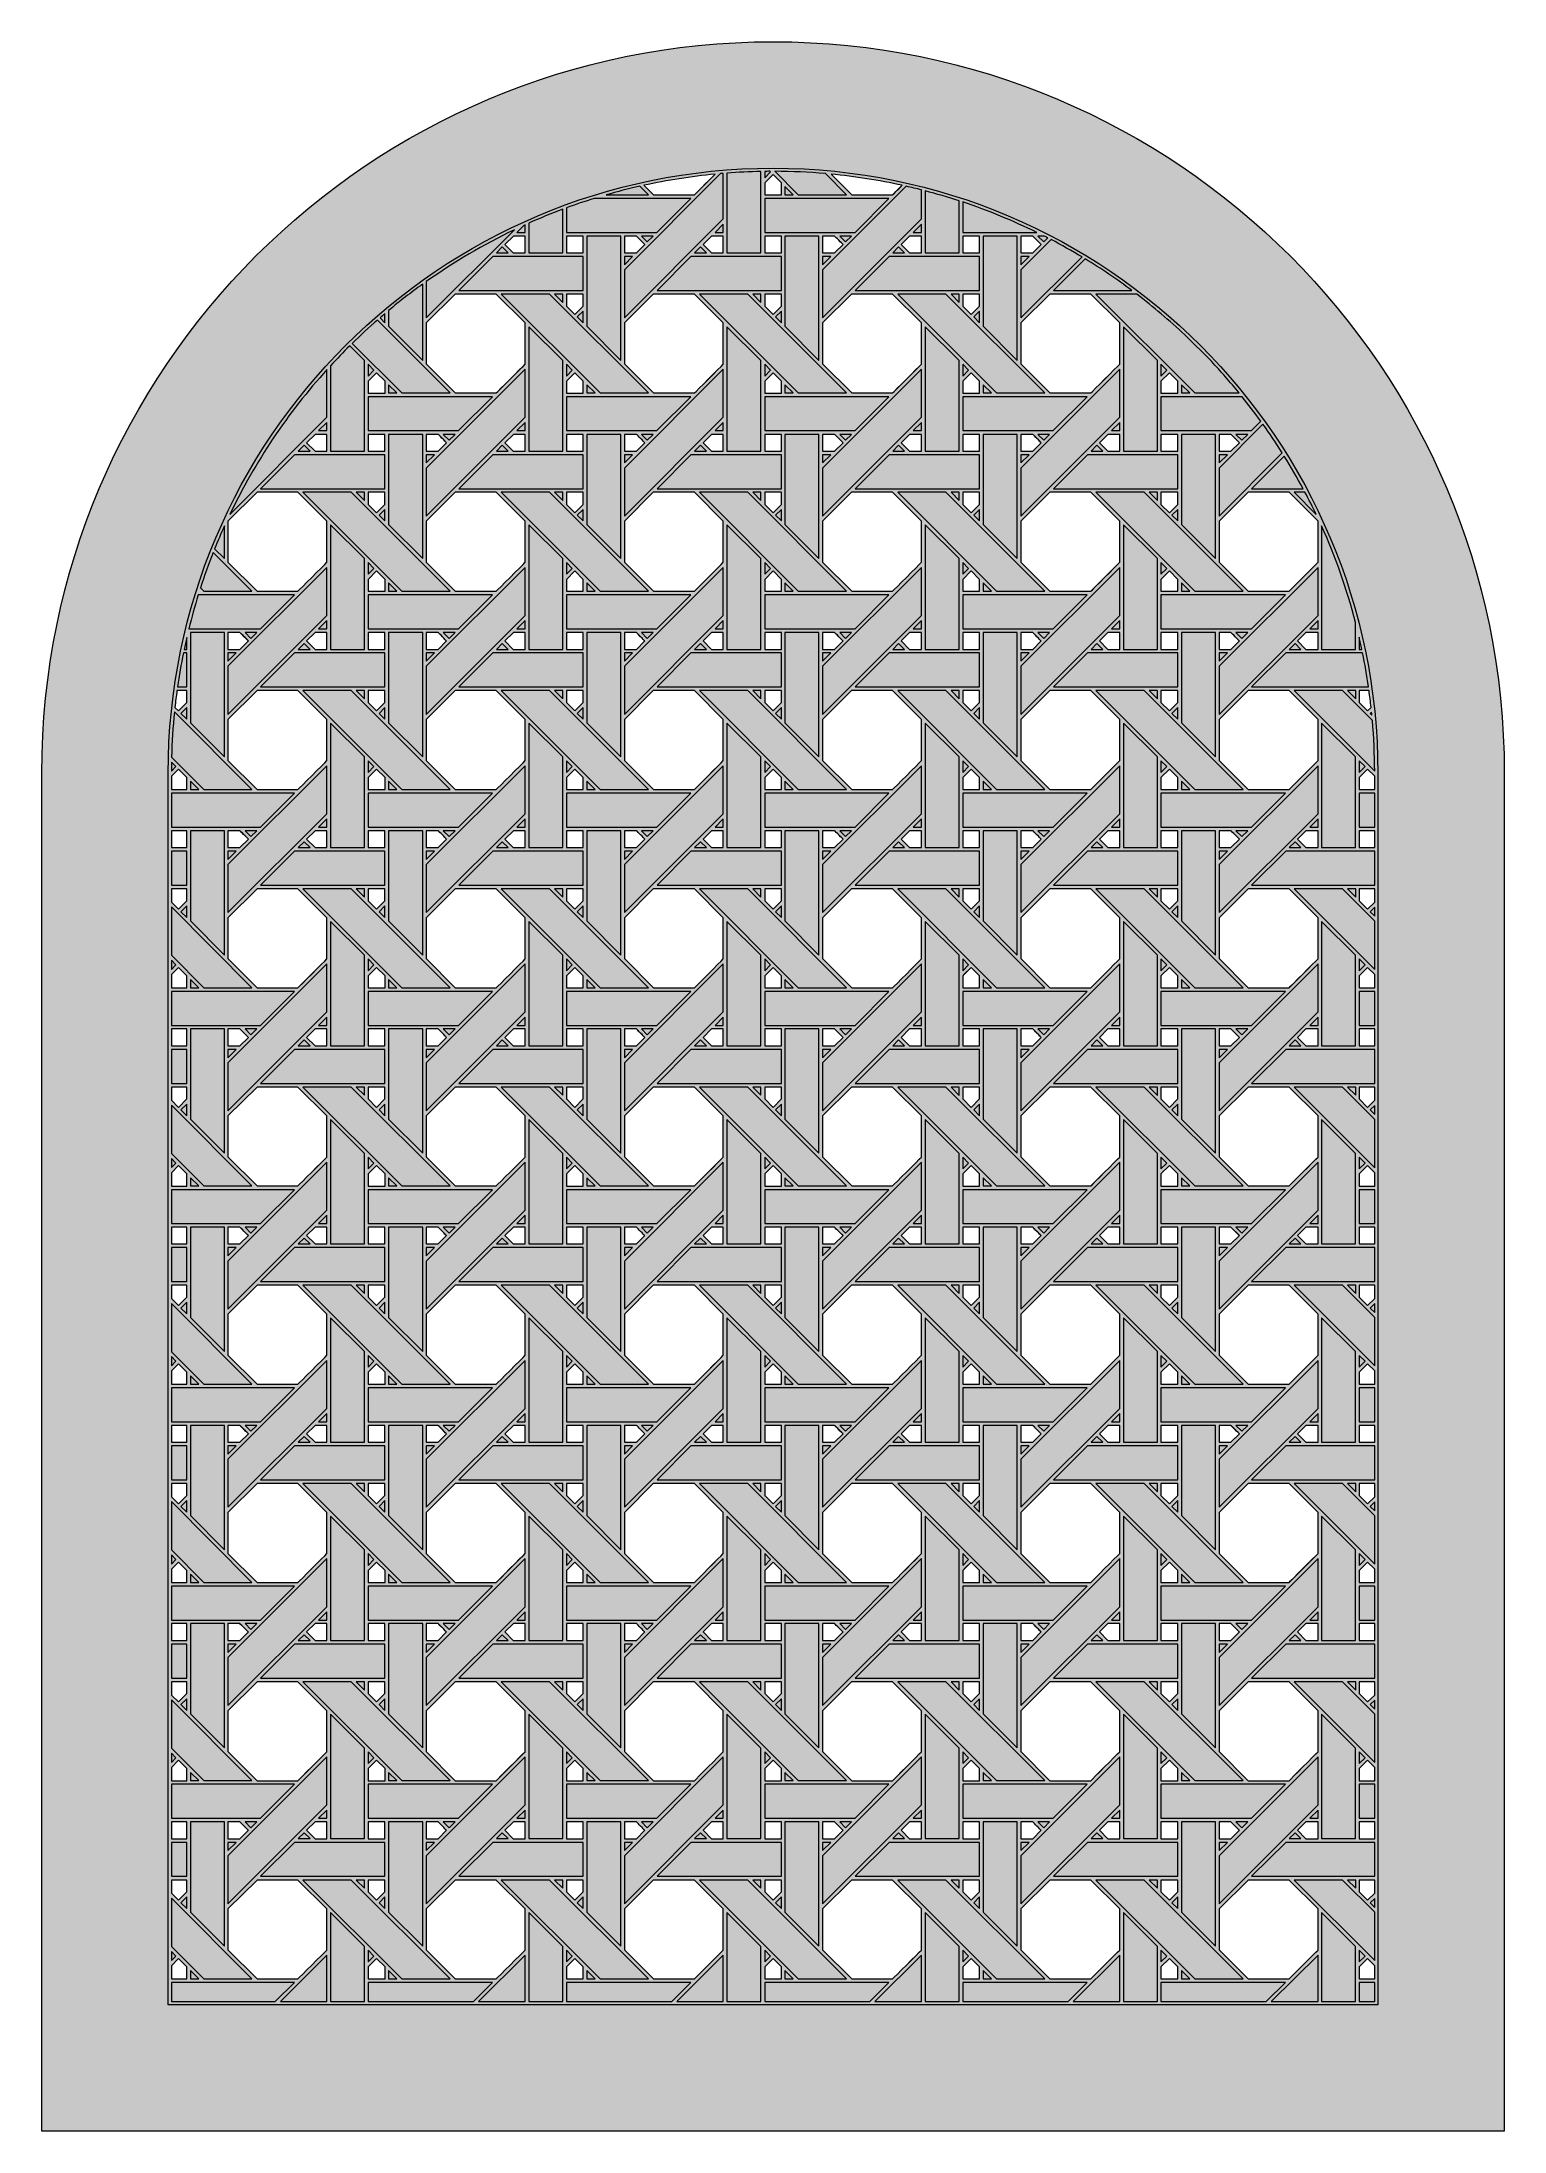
# Model space of a CAD drawing. Header units: inches. Extents: x 8.9 to 15.9, y 4.1 to 14.1.
import ezdxf

# ---------------------------------------------------------------- set-up
doc = ezdxf.new("R2010")
doc.units = ezdxf.units.IN
doc.header["$MEASUREMENT"] = 0
doc.layers.add('Design', color=7, linetype='Continuous', lineweight=0)

msp = doc.modelspace()

# ---------------------------------------------------------------- hatches: boundary and pattern name
at = {"layer": 'Design', "true_color": 0xdecaa5, "transparency": 33554687}
h = msp.add_hatch(color=9, dxfattribs=at)
h.dxf.hatch_style = 2
edge = h.paths.add_edge_path()
edge.add_spline(control_points=[(12.106, 13.461), (12.066, 13.422), (12.013, 13.368), (12.007, 13.362), (12.007, 13.362), (11.811, 13.362), (11.811, 13.362), (11.811, 13.362), (11.765, 13.408), (11.765, 13.408), (11.877, 13.432), (11.99, 13.45), (12.106, 13.461)], knot_values=[0, 0, 0, 0, 1, 1, 1, 2, 2, 2, 3, 3, 3, 4, 4, 4, 4], degree=3, periodic=0)
edge = h.paths.add_edge_path()
edge.add_spline(control_points=[(12.955, 13.362), (12.955, 13.362), (12.76, 13.362), (12.76, 13.362), (12.76, 13.362), (12.661, 13.461), (12.661, 13.461), (12.776, 13.45), (12.89, 13.432), (13.001, 13.408), (12.978, 13.385), (12.959, 13.366), (12.955, 13.362)], knot_values=[0, 0, 0, 0, 1, 1, 1, 2, 2, 2, 3, 3, 3, 4, 4, 4, 4], degree=3, periodic=0)
edge = h.paths.add_edge_path()
edge.add_spline(control_points=[(15.189, 10.516), (15.189, 10.516), (15.189, 10.573), (15.189, 10.573), (15.189, 10.573), (15.229, 10.614), (15.229, 10.614), (15.229, 10.614), (15.263, 10.58), (15.263, 10.58), (15.263, 10.58), (15.263, 10.516), (15.263, 10.516), (15.263, 10.516), (15.189, 10.516), (15.189, 10.516)], knot_values=[0, 0, 0, 0, 1, 1, 1, 2, 2, 2, 3, 3, 3, 4, 4, 4, 5, 5, 5, 5], degree=3, periodic=0)
edge = h.paths.add_edge_path()
edge.add_spline(control_points=[(15.189, 9.567), (15.189, 9.567), (15.189, 9.624), (15.189, 9.624), (15.189, 9.624), (15.229, 9.665), (15.229, 9.665), (15.229, 9.665), (15.263, 9.631), (15.263, 9.631), (15.263, 9.631), (15.263, 9.567), (15.263, 9.567), (15.263, 9.567), (15.189, 9.567), (15.189, 9.567)], knot_values=[0, 0, 0, 0, 1, 1, 1, 2, 2, 2, 3, 3, 3, 4, 4, 4, 5, 5, 5, 5], degree=3, periodic=0)
edge = h.paths.add_edge_path()
edge.add_spline(control_points=[(15.189, 8.618), (15.189, 8.618), (15.189, 8.676), (15.189, 8.676), (15.189, 8.676), (15.229, 8.716), (15.229, 8.716), (15.229, 8.716), (15.263, 8.682), (15.263, 8.682), (15.263, 8.682), (15.263, 8.618), (15.263, 8.618), (15.263, 8.618), (15.189, 8.618), (15.189, 8.618)], knot_values=[0, 0, 0, 0, 1, 1, 1, 2, 2, 2, 3, 3, 3, 4, 4, 4, 5, 5, 5, 5], degree=3, periodic=0)
edge = h.paths.add_edge_path()
edge.add_spline(control_points=[(15.189, 7.67), (15.189, 7.67), (15.189, 7.727), (15.189, 7.727), (15.189, 7.727), (15.229, 7.767), (15.229, 7.767), (15.229, 7.767), (15.263, 7.734), (15.263, 7.734), (15.263, 7.734), (15.263, 7.67), (15.263, 7.67), (15.263, 7.67), (15.189, 7.67), (15.189, 7.67)], knot_values=[0, 0, 0, 0, 1, 1, 1, 2, 2, 2, 3, 3, 3, 4, 4, 4, 5, 5, 5, 5], degree=3, periodic=0)
edge = h.paths.add_edge_path()
edge.add_spline(control_points=[(15.189, 6.721), (15.189, 6.721), (15.189, 6.778), (15.189, 6.778), (15.189, 6.778), (15.229, 6.819), (15.229, 6.819), (15.229, 6.819), (15.263, 6.785), (15.263, 6.785), (15.263, 6.785), (15.263, 6.721), (15.263, 6.721), (15.263, 6.721), (15.189, 6.721), (15.189, 6.721)], knot_values=[0, 0, 0, 0, 1, 1, 1, 2, 2, 2, 3, 3, 3, 4, 4, 4, 5, 5, 5, 5], degree=3, periodic=0)
edge = h.paths.add_edge_path()
edge.add_spline(control_points=[(15.189, 5.772), (15.189, 5.772), (15.189, 5.83), (15.189, 5.83), (15.189, 5.83), (15.229, 5.87), (15.229, 5.87), (15.229, 5.87), (15.263, 5.836), (15.263, 5.836), (15.263, 5.836), (15.263, 5.772), (15.263, 5.772), (15.263, 5.772), (15.189, 5.772), (15.189, 5.772)], knot_values=[0, 0, 0, 0, 1, 1, 1, 2, 2, 2, 3, 3, 3, 4, 4, 4, 5, 5, 5, 5], degree=3, periodic=0)
edge = h.paths.add_edge_path()
edge.add_spline(control_points=[(15.189, 4.824), (15.189, 4.824), (15.189, 4.881), (15.189, 4.881), (15.189, 4.881), (15.229, 4.921), (15.229, 4.921), (15.229, 4.921), (15.263, 4.887), (15.263, 4.887), (15.263, 4.887), (15.263, 4.824), (15.263, 4.824), (15.263, 4.824), (15.189, 4.824), (15.189, 4.824)], knot_values=[0, 0, 0, 0, 1, 1, 1, 2, 2, 2, 3, 3, 3, 4, 4, 4, 5, 5, 5, 5], degree=3, periodic=0)
edge = h.paths.add_edge_path()
edge.add_spline(control_points=[(15.263, 5.297), (15.263, 5.297), (15.263, 5.234), (15.263, 5.234), (15.263, 5.234), (15.229, 5.2), (15.229, 5.2), (15.229, 5.2), (15.189, 5.24), (15.189, 5.24), (15.189, 5.24), (15.189, 5.297), (15.189, 5.297), (15.189, 5.297), (15.263, 5.297), (15.263, 5.297)], knot_values=[0, 0, 0, 0, 1, 1, 1, 2, 2, 2, 3, 3, 3, 4, 4, 4, 5, 5, 5, 5], degree=3, periodic=0)
edge = h.paths.add_edge_path()
edge.add_spline(control_points=[(15.263, 5.494), (15.263, 5.494), (15.189, 5.494), (15.189, 5.494), (15.189, 5.494), (15.189, 5.575), (15.189, 5.575), (15.189, 5.575), (15.263, 5.575), (15.263, 5.575), (15.263, 5.575), (15.263, 5.494), (15.263, 5.494)], knot_values=[0, 0, 0, 0, 1, 1, 1, 2, 2, 2, 3, 3, 3, 4, 4, 4, 4], degree=3, periodic=0)
edge = h.paths.add_edge_path()
edge.add_spline(control_points=[(15.263, 6.246), (15.263, 6.246), (15.263, 6.182), (15.263, 6.182), (15.263, 6.182), (15.229, 6.149), (15.229, 6.149), (15.229, 6.149), (15.189, 6.189), (15.189, 6.189), (15.189, 6.189), (15.189, 6.246), (15.189, 6.246), (15.189, 6.246), (15.263, 6.246), (15.263, 6.246)], knot_values=[0, 0, 0, 0, 1, 1, 1, 2, 2, 2, 3, 3, 3, 4, 4, 4, 5, 5, 5, 5], degree=3, periodic=0)
edge = h.paths.add_edge_path()
edge.add_spline(control_points=[(15.263, 6.443), (15.263, 6.443), (15.189, 6.443), (15.189, 6.443), (15.189, 6.443), (15.189, 6.524), (15.189, 6.524), (15.189, 6.524), (15.263, 6.524), (15.263, 6.524), (15.263, 6.524), (15.263, 6.443), (15.263, 6.443)], knot_values=[0, 0, 0, 0, 1, 1, 1, 2, 2, 2, 3, 3, 3, 4, 4, 4, 4], degree=3, periodic=0)
edge = h.paths.add_edge_path()
edge.add_spline(control_points=[(15.263, 7.195), (15.263, 7.195), (15.263, 7.131), (15.263, 7.131), (15.263, 7.131), (15.229, 7.097), (15.229, 7.097), (15.229, 7.097), (15.189, 7.138), (15.189, 7.138), (15.189, 7.138), (15.189, 7.195), (15.189, 7.195), (15.189, 7.195), (15.263, 7.195), (15.263, 7.195)], knot_values=[0, 0, 0, 0, 1, 1, 1, 2, 2, 2, 3, 3, 3, 4, 4, 4, 5, 5, 5, 5], degree=3, periodic=0)
edge = h.paths.add_edge_path()
edge.add_spline(control_points=[(15.263, 7.392), (15.263, 7.392), (15.189, 7.392), (15.189, 7.392), (15.189, 7.392), (15.189, 7.473), (15.189, 7.473), (15.189, 7.473), (15.263, 7.473), (15.263, 7.473), (15.263, 7.473), (15.263, 7.392), (15.263, 7.392)], knot_values=[0, 0, 0, 0, 1, 1, 1, 2, 2, 2, 3, 3, 3, 4, 4, 4, 4], degree=3, periodic=0)
edge = h.paths.add_edge_path()
edge.add_spline(control_points=[(15.263, 8.144), (15.263, 8.144), (15.263, 8.08), (15.263, 8.08), (15.263, 8.08), (15.229, 8.046), (15.229, 8.046), (15.229, 8.046), (15.189, 8.086), (15.189, 8.086), (15.189, 8.086), (15.189, 8.144), (15.189, 8.144), (15.189, 8.144), (15.263, 8.144), (15.263, 8.144)], knot_values=[0, 0, 0, 0, 1, 1, 1, 2, 2, 2, 3, 3, 3, 4, 4, 4, 5, 5, 5, 5], degree=3, periodic=0)
edge = h.paths.add_edge_path()
edge.add_spline(control_points=[(15.263, 8.341), (15.263, 8.341), (15.189, 8.341), (15.189, 8.341), (15.189, 8.341), (15.189, 8.421), (15.189, 8.421), (15.189, 8.421), (15.263, 8.421), (15.263, 8.421), (15.263, 8.421), (15.263, 8.341), (15.263, 8.341)], knot_values=[0, 0, 0, 0, 1, 1, 1, 2, 2, 2, 3, 3, 3, 4, 4, 4, 4], degree=3, periodic=0)
edge = h.paths.add_edge_path()
edge.add_spline(control_points=[(15.263, 9.092), (15.263, 9.092), (15.263, 9.029), (15.263, 9.029), (15.263, 9.029), (15.229, 8.995), (15.229, 8.995), (15.229, 8.995), (15.189, 9.035), (15.189, 9.035), (15.189, 9.035), (15.189, 9.092), (15.189, 9.092), (15.189, 9.092), (15.263, 9.092), (15.263, 9.092)], knot_values=[0, 0, 0, 0, 1, 1, 1, 2, 2, 2, 3, 3, 3, 4, 4, 4, 5, 5, 5, 5], degree=3, periodic=0)
edge = h.paths.add_edge_path()
edge.add_spline(control_points=[(15.263, 9.289), (15.263, 9.289), (15.189, 9.289), (15.189, 9.289), (15.189, 9.289), (15.189, 9.37), (15.189, 9.37), (15.189, 9.37), (15.263, 9.37), (15.263, 9.37), (15.263, 9.37), (15.263, 9.289), (15.263, 9.289)], knot_values=[0, 0, 0, 0, 1, 1, 1, 2, 2, 2, 3, 3, 3, 4, 4, 4, 4], degree=3, periodic=0)
edge = h.paths.add_edge_path()
edge.add_spline(control_points=[(15.263, 10.041), (15.263, 10.041), (15.263, 9.977), (15.263, 9.977), (15.263, 9.977), (15.229, 9.944), (15.229, 9.944), (15.229, 9.944), (15.189, 9.984), (15.189, 9.984), (15.189, 9.984), (15.189, 10.041), (15.189, 10.041), (15.189, 10.041), (15.263, 10.041), (15.263, 10.041)], knot_values=[0, 0, 0, 0, 1, 1, 1, 2, 2, 2, 3, 3, 3, 4, 4, 4, 5, 5, 5, 5], degree=3, periodic=0)
edge = h.paths.add_edge_path()
edge.add_spline(control_points=[(15.263, 10.238), (15.263, 10.238), (15.189, 10.238), (15.189, 10.238), (15.189, 10.238), (15.189, 10.319), (15.189, 10.319), (15.189, 10.319), (15.263, 10.319), (15.263, 10.319), (15.263, 10.319), (15.263, 10.238), (15.263, 10.238)], knot_values=[0, 0, 0, 0, 1, 1, 1, 2, 2, 2, 3, 3, 3, 4, 4, 4, 4], degree=3, periodic=0)
edge = h.paths.add_edge_path()
edge.add_spline(control_points=[(15.246, 10.909), (15.246, 10.909), (15.229, 10.892), (15.229, 10.892), (15.229, 10.892), (15.189, 10.933), (15.189, 10.933), (15.189, 10.933), (15.189, 10.99), (15.189, 10.99), (15.189, 10.99), (15.236, 10.99), (15.236, 10.99), (15.239, 10.963), (15.243, 10.936), (15.246, 10.909)], knot_values=[0, 0, 0, 0, 1, 1, 1, 2, 2, 2, 3, 3, 3, 4, 4, 4, 5, 5, 5, 5], degree=3, periodic=0)
edge = h.paths.add_edge_path()
edge.add_spline(control_points=[(14.657, 5.297), (14.657, 5.297), (14.853, 5.297), (14.853, 5.297), (14.853, 5.297), (14.992, 5.159), (14.992, 5.159), (14.992, 5.159), (14.992, 4.962), (14.992, 4.962), (14.974, 4.945), (14.862, 4.833), (14.853, 4.824), (14.853, 4.824), (14.657, 4.824), (14.657, 4.824), (14.657, 4.824), (14.518, 4.963), (14.518, 4.963), (14.518, 4.963), (14.518, 5.159), (14.518, 5.159), (14.518, 5.159), (14.657, 5.297), (14.657, 5.297)], knot_values=[0, 0, 0, 0, 1, 1, 1, 2, 2, 2, 3, 3, 3, 4, 4, 4, 5, 5, 5, 6, 6, 6, 7, 7, 7, 8, 8, 8, 8], degree=3, periodic=0)
edge = h.paths.add_edge_path()
edge.add_spline(control_points=[(14.575, 5.575), (14.58, 5.57), (14.611, 5.539), (14.615, 5.535), (14.615, 5.535), (14.575, 5.494), (14.575, 5.494), (14.575, 5.494), (14.518, 5.494), (14.518, 5.494), (14.518, 5.494), (14.518, 5.575), (14.518, 5.575), (14.518, 5.575), (14.575, 5.575), (14.575, 5.575)], knot_values=[0, 0, 0, 0, 1, 1, 1, 2, 2, 2, 3, 3, 3, 4, 4, 4, 5, 5, 5, 5], degree=3, periodic=0)
edge = h.paths.add_edge_path()
edge.add_spline(control_points=[(14.992, 5.575), (14.992, 5.575), (14.992, 5.494), (14.992, 5.494), (14.992, 5.494), (14.934, 5.494), (14.934, 5.494), (14.934, 5.494), (14.894, 5.535), (14.894, 5.535), (14.894, 5.535), (14.934, 5.575), (14.934, 5.575), (14.934, 5.575), (14.992, 5.575), (14.992, 5.575)], knot_values=[0, 0, 0, 0, 1, 1, 1, 2, 2, 2, 3, 3, 3, 4, 4, 4, 5, 5, 5, 5], degree=3, periodic=0)
edge = h.paths.add_edge_path()
edge.add_spline(control_points=[(14.657, 6.246), (14.657, 6.246), (14.853, 6.246), (14.853, 6.246), (14.853, 6.246), (14.992, 6.107), (14.992, 6.107), (14.992, 6.107), (14.992, 5.911), (14.992, 5.911), (14.974, 5.893), (14.862, 5.782), (14.853, 5.772), (14.853, 5.772), (14.657, 5.772), (14.657, 5.772), (14.657, 5.772), (14.518, 5.912), (14.518, 5.912), (14.518, 5.912), (14.518, 6.107), (14.518, 6.107), (14.518, 6.107), (14.657, 6.246), (14.657, 6.246)], knot_values=[0, 0, 0, 0, 1, 1, 1, 2, 2, 2, 3, 3, 3, 4, 4, 4, 5, 5, 5, 6, 6, 6, 7, 7, 7, 8, 8, 8, 8], degree=3, periodic=0)
edge = h.paths.add_edge_path()
edge.add_spline(control_points=[(14.575, 6.524), (14.58, 6.519), (14.611, 6.488), (14.615, 6.484), (14.615, 6.484), (14.575, 6.443), (14.575, 6.443), (14.575, 6.443), (14.518, 6.443), (14.518, 6.443), (14.518, 6.443), (14.518, 6.524), (14.518, 6.524), (14.518, 6.524), (14.575, 6.524), (14.575, 6.524)], knot_values=[0, 0, 0, 0, 1, 1, 1, 2, 2, 2, 3, 3, 3, 4, 4, 4, 5, 5, 5, 5], degree=3, periodic=0)
edge = h.paths.add_edge_path()
edge.add_spline(control_points=[(14.992, 6.524), (14.992, 6.524), (14.992, 6.443), (14.992, 6.443), (14.992, 6.443), (14.934, 6.443), (14.934, 6.443), (14.934, 6.443), (14.894, 6.484), (14.894, 6.484), (14.894, 6.484), (14.934, 6.524), (14.934, 6.524), (14.934, 6.524), (14.992, 6.524), (14.992, 6.524)], knot_values=[0, 0, 0, 0, 1, 1, 1, 2, 2, 2, 3, 3, 3, 4, 4, 4, 5, 5, 5, 5], degree=3, periodic=0)
edge = h.paths.add_edge_path()
edge.add_spline(control_points=[(14.657, 7.195), (14.657, 7.195), (14.853, 7.195), (14.853, 7.195), (14.853, 7.195), (14.992, 7.056), (14.992, 7.056), (14.992, 7.056), (14.992, 6.86), (14.992, 6.86), (14.974, 6.842), (14.862, 6.73), (14.853, 6.721), (14.853, 6.721), (14.657, 6.721), (14.657, 6.721), (14.657, 6.721), (14.518, 6.86), (14.518, 6.86), (14.518, 6.86), (14.518, 7.056), (14.518, 7.056), (14.518, 7.056), (14.657, 7.195), (14.657, 7.195)], knot_values=[0, 0, 0, 0, 1, 1, 1, 2, 2, 2, 3, 3, 3, 4, 4, 4, 5, 5, 5, 6, 6, 6, 7, 7, 7, 8, 8, 8, 8], degree=3, periodic=0)
edge = h.paths.add_edge_path()
edge.add_spline(control_points=[(14.575, 7.473), (14.58, 7.468), (14.611, 7.437), (14.615, 7.432), (14.615, 7.432), (14.575, 7.392), (14.575, 7.392), (14.575, 7.392), (14.518, 7.392), (14.518, 7.392), (14.518, 7.392), (14.518, 7.473), (14.518, 7.473), (14.518, 7.473), (14.575, 7.473), (14.575, 7.473)], knot_values=[0, 0, 0, 0, 1, 1, 1, 2, 2, 2, 3, 3, 3, 4, 4, 4, 5, 5, 5, 5], degree=3, periodic=0)
edge = h.paths.add_edge_path()
edge.add_spline(control_points=[(14.992, 7.473), (14.992, 7.473), (14.992, 7.392), (14.992, 7.392), (14.992, 7.392), (14.934, 7.392), (14.934, 7.392), (14.934, 7.392), (14.894, 7.432), (14.894, 7.432), (14.894, 7.432), (14.934, 7.473), (14.934, 7.473), (14.934, 7.473), (14.992, 7.473), (14.992, 7.473)], knot_values=[0, 0, 0, 0, 1, 1, 1, 2, 2, 2, 3, 3, 3, 4, 4, 4, 5, 5, 5, 5], degree=3, periodic=0)
edge = h.paths.add_edge_path()
edge.add_spline(control_points=[(14.657, 8.144), (14.657, 8.144), (14.853, 8.144), (14.853, 8.144), (14.853, 8.144), (14.992, 8.005), (14.992, 8.005), (14.992, 8.005), (14.992, 7.809), (14.992, 7.809), (14.974, 7.791), (14.862, 7.679), (14.853, 7.67), (14.853, 7.67), (14.657, 7.67), (14.657, 7.67), (14.657, 7.67), (14.518, 7.809), (14.518, 7.809), (14.518, 7.809), (14.518, 8.005), (14.518, 8.005), (14.518, 8.005), (14.657, 8.144), (14.657, 8.144)], knot_values=[0, 0, 0, 0, 1, 1, 1, 2, 2, 2, 3, 3, 3, 4, 4, 4, 5, 5, 5, 6, 6, 6, 7, 7, 7, 8, 8, 8, 8], degree=3, periodic=0)
edge = h.paths.add_edge_path()
edge.add_spline(control_points=[(14.575, 8.421), (14.58, 8.416), (14.611, 8.386), (14.615, 8.381), (14.615, 8.381), (14.575, 8.341), (14.575, 8.341), (14.575, 8.341), (14.518, 8.341), (14.518, 8.341), (14.518, 8.341), (14.518, 8.421), (14.518, 8.421), (14.518, 8.421), (14.575, 8.421), (14.575, 8.421)], knot_values=[0, 0, 0, 0, 1, 1, 1, 2, 2, 2, 3, 3, 3, 4, 4, 4, 5, 5, 5, 5], degree=3, periodic=0)
edge = h.paths.add_edge_path()
edge.add_spline(control_points=[(14.992, 8.421), (14.992, 8.421), (14.992, 8.341), (14.992, 8.341), (14.992, 8.341), (14.934, 8.341), (14.934, 8.341), (14.934, 8.341), (14.894, 8.381), (14.894, 8.381), (14.894, 8.381), (14.934, 8.421), (14.934, 8.421), (14.934, 8.421), (14.992, 8.421), (14.992, 8.421)], knot_values=[0, 0, 0, 0, 1, 1, 1, 2, 2, 2, 3, 3, 3, 4, 4, 4, 5, 5, 5, 5], degree=3, periodic=0)
edge = h.paths.add_edge_path()
edge.add_spline(control_points=[(14.657, 9.092), (14.657, 9.092), (14.853, 9.092), (14.853, 9.092), (14.853, 9.092), (14.992, 8.954), (14.992, 8.954), (14.992, 8.954), (14.992, 8.757), (14.992, 8.757), (14.974, 8.739), (14.862, 8.628), (14.853, 8.619), (14.853, 8.619), (14.657, 8.619), (14.657, 8.619), (14.657, 8.619), (14.518, 8.758), (14.518, 8.758), (14.518, 8.758), (14.518, 8.954), (14.518, 8.954), (14.518, 8.954), (14.657, 9.092), (14.657, 9.092)], knot_values=[0, 0, 0, 0, 1, 1, 1, 2, 2, 2, 3, 3, 3, 4, 4, 4, 5, 5, 5, 6, 6, 6, 7, 7, 7, 8, 8, 8, 8], degree=3, periodic=0)
edge = h.paths.add_edge_path()
edge.add_spline(control_points=[(14.575, 9.37), (14.58, 9.365), (14.611, 9.334), (14.615, 9.33), (14.615, 9.33), (14.575, 9.289), (14.575, 9.289), (14.575, 9.289), (14.518, 9.289), (14.518, 9.289), (14.518, 9.289), (14.518, 9.37), (14.518, 9.37), (14.518, 9.37), (14.575, 9.37), (14.575, 9.37)], knot_values=[0, 0, 0, 0, 1, 1, 1, 2, 2, 2, 3, 3, 3, 4, 4, 4, 5, 5, 5, 5], degree=3, periodic=0)
edge = h.paths.add_edge_path()
edge.add_spline(control_points=[(14.992, 9.37), (14.992, 9.37), (14.992, 9.289), (14.992, 9.289), (14.992, 9.289), (14.934, 9.289), (14.934, 9.289), (14.934, 9.289), (14.894, 9.33), (14.894, 9.33), (14.894, 9.33), (14.934, 9.37), (14.934, 9.37), (14.934, 9.37), (14.992, 9.37), (14.992, 9.37)], knot_values=[0, 0, 0, 0, 1, 1, 1, 2, 2, 2, 3, 3, 3, 4, 4, 4, 5, 5, 5, 5], degree=3, periodic=0)
edge = h.paths.add_edge_path()
edge.add_spline(control_points=[(14.657, 10.041), (14.657, 10.041), (14.853, 10.041), (14.853, 10.041), (14.853, 10.041), (14.992, 9.902), (14.992, 9.902), (14.992, 9.902), (14.992, 9.706), (14.992, 9.706), (14.974, 9.688), (14.862, 9.576), (14.853, 9.567), (14.853, 9.567), (14.657, 9.567), (14.657, 9.567), (14.657, 9.567), (14.518, 9.707), (14.518, 9.707), (14.518, 9.707), (14.518, 9.902), (14.518, 9.902), (14.518, 9.902), (14.657, 10.041), (14.657, 10.041)], knot_values=[0, 0, 0, 0, 1, 1, 1, 2, 2, 2, 3, 3, 3, 4, 4, 4, 5, 5, 5, 6, 6, 6, 7, 7, 7, 8, 8, 8, 8], degree=3, periodic=0)
edge = h.paths.add_edge_path()
edge.add_spline(control_points=[(14.575, 10.319), (14.58, 10.314), (14.611, 10.283), (14.615, 10.279), (14.615, 10.279), (14.575, 10.238), (14.575, 10.238), (14.575, 10.238), (14.518, 10.238), (14.518, 10.238), (14.518, 10.238), (14.518, 10.319), (14.518, 10.319), (14.518, 10.319), (14.575, 10.319), (14.575, 10.319)], knot_values=[0, 0, 0, 0, 1, 1, 1, 2, 2, 2, 3, 3, 3, 4, 4, 4, 5, 5, 5, 5], degree=3, periodic=0)
edge = h.paths.add_edge_path()
edge.add_spline(control_points=[(14.992, 10.319), (14.992, 10.319), (14.992, 10.238), (14.992, 10.238), (14.992, 10.238), (14.934, 10.238), (14.934, 10.238), (14.934, 10.238), (14.894, 10.279), (14.894, 10.279), (14.894, 10.279), (14.934, 10.319), (14.934, 10.319), (14.934, 10.319), (14.992, 10.319), (14.992, 10.319)], knot_values=[0, 0, 0, 0, 1, 1, 1, 2, 2, 2, 3, 3, 3, 4, 4, 4, 5, 5, 5, 5], degree=3, periodic=0)
edge = h.paths.add_edge_path()
edge.add_spline(control_points=[(14.657, 10.99), (14.657, 10.99), (14.853, 10.99), (14.853, 10.99), (14.853, 10.99), (14.992, 10.851), (14.992, 10.851), (14.992, 10.851), (14.992, 10.655), (14.992, 10.655), (14.974, 10.637), (14.862, 10.525), (14.853, 10.516), (14.853, 10.516), (14.657, 10.516), (14.657, 10.516), (14.657, 10.516), (14.518, 10.655), (14.518, 10.655), (14.518, 10.655), (14.518, 10.851), (14.518, 10.851), (14.518, 10.851), (14.657, 10.99), (14.657, 10.99)], knot_values=[0, 0, 0, 0, 1, 1, 1, 2, 2, 2, 3, 3, 3, 4, 4, 4, 5, 5, 5, 6, 6, 6, 7, 7, 7, 8, 8, 8, 8], degree=3, periodic=0)
edge = h.paths.add_edge_path()
edge.add_spline(control_points=[(14.575, 11.268), (14.58, 11.263), (14.611, 11.232), (14.615, 11.227), (14.615, 11.227), (14.575, 11.187), (14.575, 11.187), (14.575, 11.187), (14.518, 11.187), (14.518, 11.187), (14.518, 11.187), (14.518, 11.268), (14.518, 11.268), (14.518, 11.268), (14.575, 11.268), (14.575, 11.268)], knot_values=[0, 0, 0, 0, 1, 1, 1, 2, 2, 2, 3, 3, 3, 4, 4, 4, 5, 5, 5, 5], degree=3, periodic=0)
edge = h.paths.add_edge_path()
edge.add_spline(control_points=[(14.992, 11.268), (14.992, 11.268), (14.992, 11.187), (14.992, 11.187), (14.992, 11.187), (14.934, 11.187), (14.934, 11.187), (14.934, 11.187), (14.894, 11.227), (14.894, 11.227), (14.894, 11.227), (14.934, 11.268), (14.934, 11.268), (14.934, 11.268), (14.992, 11.268), (14.992, 11.268)], knot_values=[0, 0, 0, 0, 1, 1, 1, 2, 2, 2, 3, 3, 3, 4, 4, 4, 5, 5, 5, 5], degree=3, periodic=0)
edge = h.paths.add_edge_path()
edge.add_spline(control_points=[(14.518, 12.136), (14.518, 12.136), (14.518, 12.216), (14.518, 12.216), (14.518, 12.216), (14.575, 12.216), (14.575, 12.216), (14.58, 12.211), (14.611, 12.18), (14.615, 12.176), (14.615, 12.176), (14.575, 12.136), (14.575, 12.136), (14.575, 12.136), (14.518, 12.136), (14.518, 12.136)], knot_values=[0, 0, 0, 0, 1, 1, 1, 2, 2, 2, 3, 3, 3, 4, 4, 4, 5, 5, 5, 5], degree=3, periodic=0)
edge = h.paths.add_edge_path()
edge.add_spline(control_points=[(14.657, 11.939), (14.657, 11.939), (14.853, 11.939), (14.853, 11.939), (14.853, 11.939), (14.992, 11.8), (14.992, 11.8), (14.992, 11.8), (14.992, 11.604), (14.992, 11.604), (14.974, 11.586), (14.862, 11.474), (14.853, 11.465), (14.853, 11.465), (14.657, 11.465), (14.657, 11.465), (14.657, 11.465), (14.518, 11.604), (14.518, 11.604), (14.518, 11.604), (14.518, 11.8), (14.518, 11.8), (14.518, 11.8), (14.657, 11.939), (14.657, 11.939)], knot_values=[0, 0, 0, 0, 1, 1, 1, 2, 2, 2, 3, 3, 3, 4, 4, 4, 5, 5, 5, 6, 6, 6, 7, 7, 7, 8, 8, 8, 8], degree=3, periodic=0)
edge = h.paths.add_edge_path()
edge.add_spline(control_points=[(14.32, 5.297), (14.32, 5.297), (14.32, 5.24), (14.32, 5.24), (14.32, 5.24), (14.28, 5.2), (14.28, 5.2), (14.28, 5.2), (14.24, 5.24), (14.24, 5.24), (14.24, 5.24), (14.24, 5.297), (14.24, 5.297), (14.24, 5.297), (14.32, 5.297), (14.32, 5.297)], knot_values=[0, 0, 0, 0, 1, 1, 1, 2, 2, 2, 3, 3, 3, 4, 4, 4, 5, 5, 5, 5], degree=3, periodic=0)
edge = h.paths.add_edge_path()
edge.add_spline(control_points=[(14.32, 6.246), (14.32, 6.246), (14.32, 6.189), (14.32, 6.189), (14.32, 6.189), (14.28, 6.149), (14.28, 6.149), (14.28, 6.149), (14.24, 6.189), (14.24, 6.189), (14.24, 6.189), (14.24, 6.246), (14.24, 6.246), (14.24, 6.246), (14.32, 6.246), (14.32, 6.246)], knot_values=[0, 0, 0, 0, 1, 1, 1, 2, 2, 2, 3, 3, 3, 4, 4, 4, 5, 5, 5, 5], degree=3, periodic=0)
edge = h.paths.add_edge_path()
edge.add_spline(control_points=[(14.32, 7.195), (14.32, 7.195), (14.32, 7.137), (14.32, 7.137), (14.32, 7.137), (14.28, 7.097), (14.28, 7.097), (14.28, 7.097), (14.24, 7.138), (14.24, 7.138), (14.24, 7.138), (14.24, 7.195), (14.24, 7.195), (14.24, 7.195), (14.32, 7.195), (14.32, 7.195)], knot_values=[0, 0, 0, 0, 1, 1, 1, 2, 2, 2, 3, 3, 3, 4, 4, 4, 5, 5, 5, 5], degree=3, periodic=0)
edge = h.paths.add_edge_path()
edge.add_spline(control_points=[(14.32, 8.144), (14.32, 8.144), (14.32, 8.086), (14.32, 8.086), (14.32, 8.086), (14.28, 8.046), (14.28, 8.046), (14.28, 8.046), (14.24, 8.086), (14.24, 8.086), (14.24, 8.086), (14.24, 8.144), (14.24, 8.144), (14.24, 8.144), (14.32, 8.144), (14.32, 8.144)], knot_values=[0, 0, 0, 0, 1, 1, 1, 2, 2, 2, 3, 3, 3, 4, 4, 4, 5, 5, 5, 5], degree=3, periodic=0)
edge = h.paths.add_edge_path()
edge.add_spline(control_points=[(14.32, 9.092), (14.32, 9.092), (14.32, 9.035), (14.32, 9.035), (14.32, 9.035), (14.28, 8.995), (14.28, 8.995), (14.28, 8.995), (14.24, 9.035), (14.24, 9.035), (14.24, 9.035), (14.24, 9.092), (14.24, 9.092), (14.24, 9.092), (14.32, 9.092), (14.32, 9.092)], knot_values=[0, 0, 0, 0, 1, 1, 1, 2, 2, 2, 3, 3, 3, 4, 4, 4, 5, 5, 5, 5], degree=3, periodic=0)
edge = h.paths.add_edge_path()
edge.add_spline(control_points=[(14.32, 10.041), (14.32, 10.041), (14.32, 9.983), (14.32, 9.983), (14.32, 9.983), (14.28, 9.944), (14.28, 9.944), (14.28, 9.944), (14.24, 9.984), (14.24, 9.984), (14.24, 9.984), (14.24, 10.041), (14.24, 10.041), (14.24, 10.041), (14.32, 10.041), (14.32, 10.041)], knot_values=[0, 0, 0, 0, 1, 1, 1, 2, 2, 2, 3, 3, 3, 4, 4, 4, 5, 5, 5, 5], degree=3, periodic=0)
edge = h.paths.add_edge_path()
edge.add_spline(control_points=[(14.32, 10.99), (14.32, 10.99), (14.32, 10.932), (14.32, 10.932), (14.32, 10.932), (14.28, 10.892), (14.28, 10.892), (14.28, 10.892), (14.24, 10.933), (14.24, 10.933), (14.24, 10.933), (14.24, 10.99), (14.24, 10.99), (14.24, 10.99), (14.32, 10.99), (14.32, 10.99)], knot_values=[0, 0, 0, 0, 1, 1, 1, 2, 2, 2, 3, 3, 3, 4, 4, 4, 5, 5, 5, 5], degree=3, periodic=0)
edge = h.paths.add_edge_path()
edge.add_spline(control_points=[(14.32, 11.939), (14.32, 11.939), (14.32, 11.881), (14.32, 11.881), (14.32, 11.881), (14.28, 11.841), (14.28, 11.841), (14.28, 11.841), (14.24, 11.881), (14.24, 11.881), (14.24, 11.881), (14.24, 11.939), (14.24, 11.939), (14.24, 11.939), (14.32, 11.939), (14.32, 11.939)], knot_values=[0, 0, 0, 0, 1, 1, 1, 2, 2, 2, 3, 3, 3, 4, 4, 4, 5, 5, 5, 5], degree=3, periodic=0)
edge = h.paths.add_edge_path()
edge.add_spline(control_points=[(14.24, 12.413), (14.24, 12.413), (14.24, 12.471), (14.24, 12.471), (14.24, 12.471), (14.28, 12.511), (14.28, 12.511), (14.28, 12.511), (14.321, 12.471), (14.321, 12.471), (14.321, 12.471), (14.321, 12.413), (14.321, 12.413), (14.321, 12.413), (14.24, 12.413), (14.24, 12.413)], knot_values=[0, 0, 0, 0, 1, 1, 1, 2, 2, 2, 3, 3, 3, 4, 4, 4, 5, 5, 5, 5], degree=3, periodic=0)
edge = h.paths.add_edge_path()
edge.add_spline(control_points=[(14.32, 12.216), (14.32, 12.216), (14.32, 12.136), (14.32, 12.136), (14.32, 12.136), (14.24, 12.136), (14.24, 12.136), (14.24, 12.136), (14.24, 12.216), (14.24, 12.216), (14.24, 12.216), (14.32, 12.216), (14.32, 12.216)], knot_values=[0, 0, 0, 0, 1, 1, 1, 2, 2, 2, 3, 3, 3, 4, 4, 4, 4], degree=3, periodic=0)
edge = h.paths.add_edge_path()
edge.add_spline(control_points=[(14.24, 11.465), (14.24, 11.465), (14.24, 11.522), (14.24, 11.522), (14.24, 11.522), (14.28, 11.562), (14.28, 11.562), (14.28, 11.562), (14.321, 11.522), (14.321, 11.522), (14.321, 11.522), (14.321, 11.465), (14.321, 11.465), (14.321, 11.465), (14.24, 11.465), (14.24, 11.465)], knot_values=[0, 0, 0, 0, 1, 1, 1, 2, 2, 2, 3, 3, 3, 4, 4, 4, 5, 5, 5, 5], degree=3, periodic=0)
edge = h.paths.add_edge_path()
edge.add_spline(control_points=[(14.32, 11.187), (14.32, 11.187), (14.24, 11.187), (14.24, 11.187), (14.24, 11.187), (14.24, 11.268), (14.24, 11.268), (14.24, 11.268), (14.32, 11.268), (14.32, 11.268), (14.32, 11.268), (14.32, 11.187), (14.32, 11.187)], knot_values=[0, 0, 0, 0, 1, 1, 1, 2, 2, 2, 3, 3, 3, 4, 4, 4, 4], degree=3, periodic=0)
edge = h.paths.add_edge_path()
edge.add_spline(control_points=[(14.24, 10.516), (14.24, 10.516), (14.24, 10.573), (14.24, 10.573), (14.24, 10.573), (14.28, 10.614), (14.28, 10.614), (14.28, 10.614), (14.321, 10.573), (14.321, 10.573), (14.321, 10.573), (14.321, 10.516), (14.321, 10.516), (14.321, 10.516), (14.24, 10.516), (14.24, 10.516)], knot_values=[0, 0, 0, 0, 1, 1, 1, 2, 2, 2, 3, 3, 3, 4, 4, 4, 5, 5, 5, 5], degree=3, periodic=0)
edge = h.paths.add_edge_path()
edge.add_spline(control_points=[(14.32, 10.238), (14.32, 10.238), (14.24, 10.238), (14.24, 10.238), (14.24, 10.238), (14.24, 10.319), (14.24, 10.319), (14.24, 10.319), (14.32, 10.319), (14.32, 10.319), (14.32, 10.319), (14.32, 10.238), (14.32, 10.238)], knot_values=[0, 0, 0, 0, 1, 1, 1, 2, 2, 2, 3, 3, 3, 4, 4, 4, 4], degree=3, periodic=0)
edge = h.paths.add_edge_path()
edge.add_spline(control_points=[(14.24, 9.567), (14.24, 9.567), (14.24, 9.624), (14.24, 9.624), (14.24, 9.624), (14.28, 9.665), (14.28, 9.665), (14.28, 9.665), (14.321, 9.624), (14.321, 9.624), (14.321, 9.624), (14.321, 9.567), (14.321, 9.567), (14.321, 9.567), (14.24, 9.567), (14.24, 9.567)], knot_values=[0, 0, 0, 0, 1, 1, 1, 2, 2, 2, 3, 3, 3, 4, 4, 4, 5, 5, 5, 5], degree=3, periodic=0)
edge = h.paths.add_edge_path()
edge.add_spline(control_points=[(14.32, 9.289), (14.32, 9.289), (14.24, 9.289), (14.24, 9.289), (14.24, 9.289), (14.24, 9.37), (14.24, 9.37), (14.24, 9.37), (14.32, 9.37), (14.32, 9.37), (14.32, 9.37), (14.32, 9.289), (14.32, 9.289)], knot_values=[0, 0, 0, 0, 1, 1, 1, 2, 2, 2, 3, 3, 3, 4, 4, 4, 4], degree=3, periodic=0)
edge = h.paths.add_edge_path()
edge.add_spline(control_points=[(14.24, 8.618), (14.24, 8.618), (14.24, 8.676), (14.24, 8.676), (14.24, 8.676), (14.28, 8.716), (14.28, 8.716), (14.28, 8.716), (14.321, 8.676), (14.321, 8.676), (14.321, 8.676), (14.321, 8.618), (14.321, 8.618), (14.321, 8.618), (14.24, 8.618), (14.24, 8.618)], knot_values=[0, 0, 0, 0, 1, 1, 1, 2, 2, 2, 3, 3, 3, 4, 4, 4, 5, 5, 5, 5], degree=3, periodic=0)
edge = h.paths.add_edge_path()
edge.add_spline(control_points=[(14.32, 8.341), (14.32, 8.341), (14.24, 8.341), (14.24, 8.341), (14.24, 8.341), (14.24, 8.421), (14.24, 8.421), (14.24, 8.421), (14.32, 8.421), (14.32, 8.421), (14.32, 8.421), (14.32, 8.341), (14.32, 8.341)], knot_values=[0, 0, 0, 0, 1, 1, 1, 2, 2, 2, 3, 3, 3, 4, 4, 4, 4], degree=3, periodic=0)
edge = h.paths.add_edge_path()
edge.add_spline(control_points=[(14.24, 7.67), (14.24, 7.67), (14.24, 7.727), (14.24, 7.727), (14.24, 7.727), (14.28, 7.767), (14.28, 7.767), (14.28, 7.767), (14.321, 7.727), (14.321, 7.727), (14.321, 7.727), (14.321, 7.67), (14.321, 7.67), (14.321, 7.67), (14.24, 7.67), (14.24, 7.67)], knot_values=[0, 0, 0, 0, 1, 1, 1, 2, 2, 2, 3, 3, 3, 4, 4, 4, 5, 5, 5, 5], degree=3, periodic=0)
edge = h.paths.add_edge_path()
edge.add_spline(control_points=[(14.32, 7.392), (14.32, 7.392), (14.24, 7.392), (14.24, 7.392), (14.24, 7.392), (14.24, 7.473), (14.24, 7.473), (14.24, 7.473), (14.32, 7.473), (14.32, 7.473), (14.32, 7.473), (14.32, 7.392), (14.32, 7.392)], knot_values=[0, 0, 0, 0, 1, 1, 1, 2, 2, 2, 3, 3, 3, 4, 4, 4, 4], degree=3, periodic=0)
edge = h.paths.add_edge_path()
edge.add_spline(control_points=[(14.24, 6.721), (14.24, 6.721), (14.24, 6.778), (14.24, 6.778), (14.24, 6.778), (14.28, 6.819), (14.28, 6.819), (14.28, 6.819), (14.321, 6.778), (14.321, 6.778), (14.321, 6.778), (14.321, 6.721), (14.321, 6.721), (14.321, 6.721), (14.24, 6.721), (14.24, 6.721)], knot_values=[0, 0, 0, 0, 1, 1, 1, 2, 2, 2, 3, 3, 3, 4, 4, 4, 5, 5, 5, 5], degree=3, periodic=0)
edge = h.paths.add_edge_path()
edge.add_spline(control_points=[(14.32, 6.443), (14.32, 6.443), (14.24, 6.443), (14.24, 6.443), (14.24, 6.443), (14.24, 6.524), (14.24, 6.524), (14.24, 6.524), (14.32, 6.524), (14.32, 6.524), (14.32, 6.524), (14.32, 6.443), (14.32, 6.443)], knot_values=[0, 0, 0, 0, 1, 1, 1, 2, 2, 2, 3, 3, 3, 4, 4, 4, 4], degree=3, periodic=0)
edge = h.paths.add_edge_path()
edge.add_spline(control_points=[(14.24, 5.772), (14.24, 5.772), (14.24, 5.83), (14.24, 5.83), (14.24, 5.83), (14.28, 5.87), (14.28, 5.87), (14.28, 5.87), (14.321, 5.83), (14.321, 5.83), (14.321, 5.83), (14.321, 5.772), (14.321, 5.772), (14.321, 5.772), (14.24, 5.772), (14.24, 5.772)], knot_values=[0, 0, 0, 0, 1, 1, 1, 2, 2, 2, 3, 3, 3, 4, 4, 4, 5, 5, 5, 5], degree=3, periodic=0)
edge = h.paths.add_edge_path()
edge.add_spline(control_points=[(14.32, 5.494), (14.32, 5.494), (14.24, 5.494), (14.24, 5.494), (14.24, 5.494), (14.24, 5.575), (14.24, 5.575), (14.24, 5.575), (14.32, 5.575), (14.32, 5.575), (14.32, 5.575), (14.32, 5.494), (14.32, 5.494)], knot_values=[0, 0, 0, 0, 1, 1, 1, 2, 2, 2, 3, 3, 3, 4, 4, 4, 4], degree=3, periodic=0)
edge = h.paths.add_edge_path()
edge.add_spline(control_points=[(14.321, 4.881), (14.321, 4.881), (14.321, 4.824), (14.321, 4.824), (14.321, 4.824), (14.24, 4.824), (14.24, 4.824), (14.24, 4.824), (14.24, 4.881), (14.24, 4.881), (14.24, 4.881), (14.28, 4.921), (14.28, 4.921), (14.28, 4.921), (14.321, 4.881), (14.321, 4.881)], knot_values=[0, 0, 0, 0, 1, 1, 1, 2, 2, 2, 3, 3, 3, 4, 4, 4, 5, 5, 5, 5], degree=3, periodic=0)
edge = h.paths.add_edge_path()
edge.add_spline(control_points=[(13.708, 5.297), (13.708, 5.297), (13.904, 5.297), (13.904, 5.297), (13.904, 5.297), (14.043, 5.159), (14.043, 5.159), (14.043, 5.159), (14.043, 4.962), (14.043, 4.962), (14.025, 4.945), (13.913, 4.833), (13.904, 4.824), (13.904, 4.824), (13.708, 4.824), (13.708, 4.824), (13.708, 4.824), (13.569, 4.963), (13.569, 4.963), (13.569, 4.963), (13.569, 5.159), (13.569, 5.159), (13.569, 5.159), (13.708, 5.297), (13.708, 5.297)], knot_values=[0, 0, 0, 0, 1, 1, 1, 2, 2, 2, 3, 3, 3, 4, 4, 4, 5, 5, 5, 6, 6, 6, 7, 7, 7, 8, 8, 8, 8], degree=3, periodic=0)
edge = h.paths.add_edge_path()
edge.add_spline(control_points=[(13.626, 5.575), (13.631, 5.57), (13.662, 5.539), (13.667, 5.535), (13.667, 5.535), (13.626, 5.494), (13.626, 5.494), (13.626, 5.494), (13.569, 5.494), (13.569, 5.494), (13.569, 5.494), (13.569, 5.575), (13.569, 5.575), (13.569, 5.575), (13.626, 5.575), (13.626, 5.575)], knot_values=[0, 0, 0, 0, 1, 1, 1, 2, 2, 2, 3, 3, 3, 4, 4, 4, 5, 5, 5, 5], degree=3, periodic=0)
edge = h.paths.add_edge_path()
edge.add_spline(control_points=[(14.043, 5.575), (14.043, 5.575), (14.043, 5.494), (14.043, 5.494), (14.043, 5.494), (13.986, 5.494), (13.986, 5.494), (13.986, 5.494), (13.945, 5.535), (13.945, 5.535), (13.945, 5.535), (13.986, 5.575), (13.986, 5.575), (13.986, 5.575), (14.043, 5.575), (14.043, 5.575)], knot_values=[0, 0, 0, 0, 1, 1, 1, 2, 2, 2, 3, 3, 3, 4, 4, 4, 5, 5, 5, 5], degree=3, periodic=0)
edge = h.paths.add_edge_path()
edge.add_spline(control_points=[(13.708, 6.246), (13.708, 6.246), (13.904, 6.246), (13.904, 6.246), (13.904, 6.246), (14.043, 6.107), (14.043, 6.107), (14.043, 6.107), (14.043, 5.911), (14.043, 5.911), (14.025, 5.893), (13.913, 5.782), (13.904, 5.772), (13.904, 5.772), (13.708, 5.772), (13.708, 5.772), (13.708, 5.772), (13.569, 5.912), (13.569, 5.912), (13.569, 5.912), (13.569, 6.107), (13.569, 6.107), (13.569, 6.107), (13.708, 6.246), (13.708, 6.246)], knot_values=[0, 0, 0, 0, 1, 1, 1, 2, 2, 2, 3, 3, 3, 4, 4, 4, 5, 5, 5, 6, 6, 6, 7, 7, 7, 8, 8, 8, 8], degree=3, periodic=0)
edge = h.paths.add_edge_path()
edge.add_spline(control_points=[(13.626, 6.524), (13.631, 6.519), (13.662, 6.488), (13.667, 6.484), (13.667, 6.484), (13.626, 6.443), (13.626, 6.443), (13.626, 6.443), (13.569, 6.443), (13.569, 6.443), (13.569, 6.443), (13.569, 6.524), (13.569, 6.524), (13.569, 6.524), (13.626, 6.524), (13.626, 6.524)], knot_values=[0, 0, 0, 0, 1, 1, 1, 2, 2, 2, 3, 3, 3, 4, 4, 4, 5, 5, 5, 5], degree=3, periodic=0)
edge = h.paths.add_edge_path()
edge.add_spline(control_points=[(14.043, 6.524), (14.043, 6.524), (14.043, 6.443), (14.043, 6.443), (14.043, 6.443), (13.986, 6.443), (13.986, 6.443), (13.986, 6.443), (13.945, 6.484), (13.945, 6.484), (13.945, 6.484), (13.986, 6.524), (13.986, 6.524), (13.986, 6.524), (14.043, 6.524), (14.043, 6.524)], knot_values=[0, 0, 0, 0, 1, 1, 1, 2, 2, 2, 3, 3, 3, 4, 4, 4, 5, 5, 5, 5], degree=3, periodic=0)
edge = h.paths.add_edge_path()
edge.add_spline(control_points=[(13.708, 7.195), (13.708, 7.195), (13.904, 7.195), (13.904, 7.195), (13.904, 7.195), (14.043, 7.056), (14.043, 7.056), (14.043, 7.056), (14.043, 6.86), (14.043, 6.86), (14.025, 6.842), (13.913, 6.73), (13.904, 6.721), (13.904, 6.721), (13.708, 6.721), (13.708, 6.721), (13.708, 6.721), (13.569, 6.86), (13.569, 6.86), (13.569, 6.86), (13.569, 7.056), (13.569, 7.056), (13.569, 7.056), (13.708, 7.195), (13.708, 7.195)], knot_values=[0, 0, 0, 0, 1, 1, 1, 2, 2, 2, 3, 3, 3, 4, 4, 4, 5, 5, 5, 6, 6, 6, 7, 7, 7, 8, 8, 8, 8], degree=3, periodic=0)
edge = h.paths.add_edge_path()
edge.add_spline(control_points=[(13.626, 7.473), (13.631, 7.468), (13.662, 7.437), (13.667, 7.432), (13.667, 7.432), (13.626, 7.392), (13.626, 7.392), (13.626, 7.392), (13.569, 7.392), (13.569, 7.392), (13.569, 7.392), (13.569, 7.473), (13.569, 7.473), (13.569, 7.473), (13.626, 7.473), (13.626, 7.473)], knot_values=[0, 0, 0, 0, 1, 1, 1, 2, 2, 2, 3, 3, 3, 4, 4, 4, 5, 5, 5, 5], degree=3, periodic=0)
edge = h.paths.add_edge_path()
edge.add_spline(control_points=[(14.043, 7.473), (14.043, 7.473), (14.043, 7.392), (14.043, 7.392), (14.043, 7.392), (13.986, 7.392), (13.986, 7.392), (13.986, 7.392), (13.945, 7.432), (13.945, 7.432), (13.945, 7.432), (13.986, 7.473), (13.986, 7.473), (13.986, 7.473), (14.043, 7.473), (14.043, 7.473)], knot_values=[0, 0, 0, 0, 1, 1, 1, 2, 2, 2, 3, 3, 3, 4, 4, 4, 5, 5, 5, 5], degree=3, periodic=0)
edge = h.paths.add_edge_path()
edge.add_spline(control_points=[(13.708, 8.144), (13.708, 8.144), (13.904, 8.144), (13.904, 8.144), (13.904, 8.144), (14.043, 8.005), (14.043, 8.005), (14.043, 8.005), (14.043, 7.809), (14.043, 7.809), (14.025, 7.791), (13.913, 7.679), (13.904, 7.67), (13.904, 7.67), (13.708, 7.67), (13.708, 7.67), (13.708, 7.67), (13.569, 7.809), (13.569, 7.809), (13.569, 7.809), (13.569, 8.005), (13.569, 8.005), (13.569, 8.005), (13.708, 8.144), (13.708, 8.144)], knot_values=[0, 0, 0, 0, 1, 1, 1, 2, 2, 2, 3, 3, 3, 4, 4, 4, 5, 5, 5, 6, 6, 6, 7, 7, 7, 8, 8, 8, 8], degree=3, periodic=0)
edge = h.paths.add_edge_path()
edge.add_spline(control_points=[(13.626, 8.421), (13.631, 8.416), (13.662, 8.386), (13.667, 8.381), (13.667, 8.381), (13.626, 8.341), (13.626, 8.341), (13.626, 8.341), (13.569, 8.341), (13.569, 8.341), (13.569, 8.341), (13.569, 8.421), (13.569, 8.421), (13.569, 8.421), (13.626, 8.421), (13.626, 8.421)], knot_values=[0, 0, 0, 0, 1, 1, 1, 2, 2, 2, 3, 3, 3, 4, 4, 4, 5, 5, 5, 5], degree=3, periodic=0)
edge = h.paths.add_edge_path()
edge.add_spline(control_points=[(14.043, 8.421), (14.043, 8.421), (14.043, 8.341), (14.043, 8.341), (14.043, 8.341), (13.986, 8.341), (13.986, 8.341), (13.986, 8.341), (13.945, 8.381), (13.945, 8.381), (13.945, 8.381), (13.986, 8.421), (13.986, 8.421), (13.986, 8.421), (14.043, 8.421), (14.043, 8.421)], knot_values=[0, 0, 0, 0, 1, 1, 1, 2, 2, 2, 3, 3, 3, 4, 4, 4, 5, 5, 5, 5], degree=3, periodic=0)
edge = h.paths.add_edge_path()
edge.add_spline(control_points=[(13.708, 9.092), (13.708, 9.092), (13.904, 9.092), (13.904, 9.092), (13.904, 9.092), (14.043, 8.954), (14.043, 8.954), (14.043, 8.954), (14.043, 8.757), (14.043, 8.757), (14.025, 8.739), (13.913, 8.628), (13.904, 8.619), (13.904, 8.619), (13.708, 8.619), (13.708, 8.619), (13.708, 8.619), (13.569, 8.758), (13.569, 8.758), (13.569, 8.758), (13.569, 8.954), (13.569, 8.954), (13.569, 8.954), (13.708, 9.092), (13.708, 9.092)], knot_values=[0, 0, 0, 0, 1, 1, 1, 2, 2, 2, 3, 3, 3, 4, 4, 4, 5, 5, 5, 6, 6, 6, 7, 7, 7, 8, 8, 8, 8], degree=3, periodic=0)
edge = h.paths.add_edge_path()
edge.add_spline(control_points=[(13.626, 9.37), (13.631, 9.365), (13.662, 9.334), (13.667, 9.33), (13.667, 9.33), (13.626, 9.289), (13.626, 9.289), (13.626, 9.289), (13.569, 9.289), (13.569, 9.289), (13.569, 9.289), (13.569, 9.37), (13.569, 9.37), (13.569, 9.37), (13.626, 9.37), (13.626, 9.37)], knot_values=[0, 0, 0, 0, 1, 1, 1, 2, 2, 2, 3, 3, 3, 4, 4, 4, 5, 5, 5, 5], degree=3, periodic=0)
edge = h.paths.add_edge_path()
edge.add_spline(control_points=[(14.043, 9.37), (14.043, 9.37), (14.043, 9.289), (14.043, 9.289), (14.043, 9.289), (13.986, 9.289), (13.986, 9.289), (13.986, 9.289), (13.945, 9.33), (13.945, 9.33), (13.945, 9.33), (13.986, 9.37), (13.986, 9.37), (13.986, 9.37), (14.043, 9.37), (14.043, 9.37)], knot_values=[0, 0, 0, 0, 1, 1, 1, 2, 2, 2, 3, 3, 3, 4, 4, 4, 5, 5, 5, 5], degree=3, periodic=0)
edge = h.paths.add_edge_path()
edge.add_spline(control_points=[(13.708, 10.041), (13.708, 10.041), (13.904, 10.041), (13.904, 10.041), (13.904, 10.041), (14.043, 9.902), (14.043, 9.902), (14.043, 9.902), (14.043, 9.706), (14.043, 9.706), (14.025, 9.688), (13.913, 9.576), (13.904, 9.567), (13.904, 9.567), (13.708, 9.567), (13.708, 9.567), (13.708, 9.567), (13.569, 9.707), (13.569, 9.707), (13.569, 9.707), (13.569, 9.902), (13.569, 9.902), (13.569, 9.902), (13.708, 10.041), (13.708, 10.041)], knot_values=[0, 0, 0, 0, 1, 1, 1, 2, 2, 2, 3, 3, 3, 4, 4, 4, 5, 5, 5, 6, 6, 6, 7, 7, 7, 8, 8, 8, 8], degree=3, periodic=0)
edge = h.paths.add_edge_path()
edge.add_spline(control_points=[(13.626, 10.319), (13.631, 10.314), (13.662, 10.283), (13.667, 10.279), (13.667, 10.279), (13.626, 10.238), (13.626, 10.238), (13.626, 10.238), (13.569, 10.238), (13.569, 10.238), (13.569, 10.238), (13.569, 10.319), (13.569, 10.319), (13.569, 10.319), (13.626, 10.319), (13.626, 10.319)], knot_values=[0, 0, 0, 0, 1, 1, 1, 2, 2, 2, 3, 3, 3, 4, 4, 4, 5, 5, 5, 5], degree=3, periodic=0)
edge = h.paths.add_edge_path()
edge.add_spline(control_points=[(14.043, 10.319), (14.043, 10.319), (14.043, 10.238), (14.043, 10.238), (14.043, 10.238), (13.986, 10.238), (13.986, 10.238), (13.986, 10.238), (13.945, 10.279), (13.945, 10.279), (13.945, 10.279), (13.986, 10.319), (13.986, 10.319), (13.986, 10.319), (14.043, 10.319), (14.043, 10.319)], knot_values=[0, 0, 0, 0, 1, 1, 1, 2, 2, 2, 3, 3, 3, 4, 4, 4, 5, 5, 5, 5], degree=3, periodic=0)
edge = h.paths.add_edge_path()
edge.add_spline(control_points=[(13.708, 10.99), (13.708, 10.99), (13.904, 10.99), (13.904, 10.99), (13.904, 10.99), (14.043, 10.851), (14.043, 10.851), (14.043, 10.851), (14.043, 10.655), (14.043, 10.655), (14.025, 10.637), (13.913, 10.525), (13.904, 10.516), (13.904, 10.516), (13.708, 10.516), (13.708, 10.516), (13.708, 10.516), (13.569, 10.655), (13.569, 10.655), (13.569, 10.655), (13.569, 10.851), (13.569, 10.851), (13.569, 10.851), (13.708, 10.99), (13.708, 10.99)], knot_values=[0, 0, 0, 0, 1, 1, 1, 2, 2, 2, 3, 3, 3, 4, 4, 4, 5, 5, 5, 6, 6, 6, 7, 7, 7, 8, 8, 8, 8], degree=3, periodic=0)
edge = h.paths.add_edge_path()
edge.add_spline(control_points=[(13.626, 11.268), (13.631, 11.263), (13.662, 11.232), (13.667, 11.227), (13.667, 11.227), (13.626, 11.187), (13.626, 11.187), (13.626, 11.187), (13.569, 11.187), (13.569, 11.187), (13.569, 11.187), (13.569, 11.268), (13.569, 11.268), (13.569, 11.268), (13.626, 11.268), (13.626, 11.268)], knot_values=[0, 0, 0, 0, 1, 1, 1, 2, 2, 2, 3, 3, 3, 4, 4, 4, 5, 5, 5, 5], degree=3, periodic=0)
edge = h.paths.add_edge_path()
edge.add_spline(control_points=[(14.043, 11.268), (14.043, 11.268), (14.043, 11.187), (14.043, 11.187), (14.043, 11.187), (13.986, 11.187), (13.986, 11.187), (13.986, 11.187), (13.945, 11.227), (13.945, 11.227), (13.945, 11.227), (13.986, 11.268), (13.986, 11.268), (13.986, 11.268), (14.043, 11.268), (14.043, 11.268)], knot_values=[0, 0, 0, 0, 1, 1, 1, 2, 2, 2, 3, 3, 3, 4, 4, 4, 5, 5, 5, 5], degree=3, periodic=0)
edge = h.paths.add_edge_path()
edge.add_spline(control_points=[(13.708, 11.939), (13.708, 11.939), (13.904, 11.939), (13.904, 11.939), (13.904, 11.939), (14.043, 11.8), (14.043, 11.8), (14.043, 11.8), (14.043, 11.604), (14.043, 11.604), (14.025, 11.586), (13.913, 11.474), (13.904, 11.465), (13.904, 11.465), (13.708, 11.465), (13.708, 11.465), (13.708, 11.465), (13.569, 11.604), (13.569, 11.604), (13.569, 11.604), (13.569, 11.8), (13.569, 11.8), (13.569, 11.8), (13.708, 11.939), (13.708, 11.939)], knot_values=[0, 0, 0, 0, 1, 1, 1, 2, 2, 2, 3, 3, 3, 4, 4, 4, 5, 5, 5, 6, 6, 6, 7, 7, 7, 8, 8, 8, 8], degree=3, periodic=0)
edge = h.paths.add_edge_path()
edge.add_spline(control_points=[(13.626, 12.216), (13.631, 12.211), (13.662, 12.18), (13.667, 12.176), (13.667, 12.176), (13.626, 12.136), (13.626, 12.136), (13.626, 12.136), (13.569, 12.136), (13.569, 12.136), (13.569, 12.136), (13.569, 12.216), (13.569, 12.216), (13.569, 12.216), (13.626, 12.216), (13.626, 12.216)], knot_values=[0, 0, 0, 0, 1, 1, 1, 2, 2, 2, 3, 3, 3, 4, 4, 4, 5, 5, 5, 5], degree=3, periodic=0)
edge = h.paths.add_edge_path()
edge.add_spline(control_points=[(14.043, 12.216), (14.043, 12.216), (14.043, 12.136), (14.043, 12.136), (14.043, 12.136), (13.986, 12.136), (13.986, 12.136), (13.986, 12.136), (13.945, 12.176), (13.945, 12.176), (13.945, 12.176), (13.986, 12.216), (13.986, 12.216), (13.986, 12.216), (14.043, 12.216), (14.043, 12.216)], knot_values=[0, 0, 0, 0, 1, 1, 1, 2, 2, 2, 3, 3, 3, 4, 4, 4, 5, 5, 5, 5], degree=3, periodic=0)
edge = h.paths.add_edge_path()
edge.add_spline(control_points=[(13.569, 13.084), (13.569, 13.084), (13.569, 13.165), (13.569, 13.165), (13.569, 13.165), (13.626, 13.165), (13.626, 13.165), (13.631, 13.16), (13.662, 13.129), (13.667, 13.125), (13.667, 13.125), (13.626, 13.084), (13.626, 13.084), (13.626, 13.084), (13.569, 13.084), (13.569, 13.084)], knot_values=[0, 0, 0, 0, 1, 1, 1, 2, 2, 2, 3, 3, 3, 4, 4, 4, 5, 5, 5, 5], degree=3, periodic=0)
edge = h.paths.add_edge_path()
edge.add_spline(control_points=[(13.708, 12.887), (13.708, 12.887), (13.904, 12.887), (13.904, 12.887), (13.904, 12.887), (14.043, 12.749), (14.043, 12.749), (14.043, 12.749), (14.043, 12.552), (14.043, 12.552), (14.025, 12.534), (13.913, 12.423), (13.904, 12.414), (13.904, 12.414), (13.708, 12.414), (13.708, 12.414), (13.708, 12.414), (13.569, 12.553), (13.569, 12.553), (13.569, 12.553), (13.569, 12.749), (13.569, 12.749), (13.569, 12.749), (13.708, 12.887), (13.708, 12.887)], knot_values=[0, 0, 0, 0, 1, 1, 1, 2, 2, 2, 3, 3, 3, 4, 4, 4, 5, 5, 5, 6, 6, 6, 7, 7, 7, 8, 8, 8, 8], degree=3, periodic=0)
edge = h.paths.add_edge_path()
edge.add_spline(control_points=[(13.372, 5.297), (13.372, 5.297), (13.372, 5.24), (13.372, 5.24), (13.372, 5.24), (13.332, 5.2), (13.332, 5.2), (13.332, 5.2), (13.291, 5.24), (13.291, 5.24), (13.291, 5.24), (13.291, 5.297), (13.291, 5.297), (13.291, 5.297), (13.372, 5.297), (13.372, 5.297)], knot_values=[0, 0, 0, 0, 1, 1, 1, 2, 2, 2, 3, 3, 3, 4, 4, 4, 5, 5, 5, 5], degree=3, periodic=0)
edge = h.paths.add_edge_path()
edge.add_spline(control_points=[(13.372, 6.246), (13.372, 6.246), (13.372, 6.189), (13.372, 6.189), (13.372, 6.189), (13.332, 6.149), (13.332, 6.149), (13.332, 6.149), (13.291, 6.189), (13.291, 6.189), (13.291, 6.189), (13.291, 6.246), (13.291, 6.246), (13.291, 6.246), (13.372, 6.246), (13.372, 6.246)], knot_values=[0, 0, 0, 0, 1, 1, 1, 2, 2, 2, 3, 3, 3, 4, 4, 4, 5, 5, 5, 5], degree=3, periodic=0)
edge = h.paths.add_edge_path()
edge.add_spline(control_points=[(13.372, 7.195), (13.372, 7.195), (13.372, 7.137), (13.372, 7.137), (13.372, 7.137), (13.332, 7.097), (13.332, 7.097), (13.332, 7.097), (13.291, 7.138), (13.291, 7.138), (13.291, 7.138), (13.291, 7.195), (13.291, 7.195), (13.291, 7.195), (13.372, 7.195), (13.372, 7.195)], knot_values=[0, 0, 0, 0, 1, 1, 1, 2, 2, 2, 3, 3, 3, 4, 4, 4, 5, 5, 5, 5], degree=3, periodic=0)
edge = h.paths.add_edge_path()
edge.add_spline(control_points=[(13.372, 8.144), (13.372, 8.144), (13.372, 8.086), (13.372, 8.086), (13.372, 8.086), (13.332, 8.046), (13.332, 8.046), (13.332, 8.046), (13.291, 8.086), (13.291, 8.086), (13.291, 8.086), (13.291, 8.144), (13.291, 8.144), (13.291, 8.144), (13.372, 8.144), (13.372, 8.144)], knot_values=[0, 0, 0, 0, 1, 1, 1, 2, 2, 2, 3, 3, 3, 4, 4, 4, 5, 5, 5, 5], degree=3, periodic=0)
edge = h.paths.add_edge_path()
edge.add_spline(control_points=[(13.372, 9.092), (13.372, 9.092), (13.372, 9.035), (13.372, 9.035), (13.372, 9.035), (13.332, 8.995), (13.332, 8.995), (13.332, 8.995), (13.291, 9.035), (13.291, 9.035), (13.291, 9.035), (13.291, 9.092), (13.291, 9.092), (13.291, 9.092), (13.372, 9.092), (13.372, 9.092)], knot_values=[0, 0, 0, 0, 1, 1, 1, 2, 2, 2, 3, 3, 3, 4, 4, 4, 5, 5, 5, 5], degree=3, periodic=0)
edge = h.paths.add_edge_path()
edge.add_spline(control_points=[(13.372, 10.041), (13.372, 10.041), (13.372, 9.983), (13.372, 9.983), (13.372, 9.983), (13.332, 9.944), (13.332, 9.944), (13.332, 9.944), (13.291, 9.984), (13.291, 9.984), (13.291, 9.984), (13.291, 10.041), (13.291, 10.041), (13.291, 10.041), (13.372, 10.041), (13.372, 10.041)], knot_values=[0, 0, 0, 0, 1, 1, 1, 2, 2, 2, 3, 3, 3, 4, 4, 4, 5, 5, 5, 5], degree=3, periodic=0)
edge = h.paths.add_edge_path()
edge.add_spline(control_points=[(13.372, 10.99), (13.372, 10.99), (13.372, 10.932), (13.372, 10.932), (13.372, 10.932), (13.332, 10.892), (13.332, 10.892), (13.332, 10.892), (13.291, 10.933), (13.291, 10.933), (13.291, 10.933), (13.291, 10.99), (13.291, 10.99), (13.291, 10.99), (13.372, 10.99), (13.372, 10.99)], knot_values=[0, 0, 0, 0, 1, 1, 1, 2, 2, 2, 3, 3, 3, 4, 4, 4, 5, 5, 5, 5], degree=3, periodic=0)
edge = h.paths.add_edge_path()
edge.add_spline(control_points=[(13.372, 11.939), (13.372, 11.939), (13.372, 11.881), (13.372, 11.881), (13.372, 11.881), (13.332, 11.841), (13.332, 11.841), (13.332, 11.841), (13.291, 11.881), (13.291, 11.881), (13.291, 11.881), (13.291, 11.939), (13.291, 11.939), (13.291, 11.939), (13.372, 11.939), (13.372, 11.939)], knot_values=[0, 0, 0, 0, 1, 1, 1, 2, 2, 2, 3, 3, 3, 4, 4, 4, 5, 5, 5, 5], degree=3, periodic=0)
edge = h.paths.add_edge_path()
edge.add_spline(control_points=[(13.372, 12.887), (13.372, 12.887), (13.372, 12.83), (13.372, 12.83), (13.372, 12.83), (13.332, 12.79), (13.332, 12.79), (13.332, 12.79), (13.291, 12.83), (13.291, 12.83), (13.291, 12.83), (13.291, 12.887), (13.291, 12.887), (13.291, 12.887), (13.372, 12.887), (13.372, 12.887)], knot_values=[0, 0, 0, 0, 1, 1, 1, 2, 2, 2, 3, 3, 3, 4, 4, 4, 5, 5, 5, 5], degree=3, periodic=0)
edge = h.paths.add_edge_path()
edge.add_spline(control_points=[(13.372, 13.084), (13.372, 13.084), (13.291, 13.084), (13.291, 13.084), (13.291, 13.084), (13.291, 13.165), (13.291, 13.165), (13.291, 13.165), (13.372, 13.165), (13.372, 13.165), (13.372, 13.165), (13.372, 13.084), (13.372, 13.084)], knot_values=[0, 0, 0, 0, 1, 1, 1, 2, 2, 2, 3, 3, 3, 4, 4, 4, 4], degree=3, periodic=0)
edge = h.paths.add_edge_path()
edge.add_spline(control_points=[(13.291, 12.413), (13.291, 12.413), (13.291, 12.471), (13.291, 12.471), (13.291, 12.471), (13.332, 12.511), (13.332, 12.511), (13.332, 12.511), (13.372, 12.471), (13.372, 12.471), (13.372, 12.471), (13.372, 12.413), (13.372, 12.413), (13.372, 12.413), (13.291, 12.413), (13.291, 12.413)], knot_values=[0, 0, 0, 0, 1, 1, 1, 2, 2, 2, 3, 3, 3, 4, 4, 4, 5, 5, 5, 5], degree=3, periodic=0)
edge = h.paths.add_edge_path()
edge.add_spline(control_points=[(13.372, 12.136), (13.372, 12.136), (13.291, 12.136), (13.291, 12.136), (13.291, 12.136), (13.291, 12.216), (13.291, 12.216), (13.291, 12.216), (13.372, 12.216), (13.372, 12.216), (13.372, 12.216), (13.372, 12.136), (13.372, 12.136)], knot_values=[0, 0, 0, 0, 1, 1, 1, 2, 2, 2, 3, 3, 3, 4, 4, 4, 4], degree=3, periodic=0)
edge = h.paths.add_edge_path()
edge.add_spline(control_points=[(13.291, 11.465), (13.291, 11.465), (13.291, 11.522), (13.291, 11.522), (13.291, 11.522), (13.332, 11.562), (13.332, 11.562), (13.332, 11.562), (13.372, 11.522), (13.372, 11.522), (13.372, 11.522), (13.372, 11.465), (13.372, 11.465), (13.372, 11.465), (13.291, 11.465), (13.291, 11.465)], knot_values=[0, 0, 0, 0, 1, 1, 1, 2, 2, 2, 3, 3, 3, 4, 4, 4, 5, 5, 5, 5], degree=3, periodic=0)
edge = h.paths.add_edge_path()
edge.add_spline(control_points=[(13.372, 11.187), (13.372, 11.187), (13.291, 11.187), (13.291, 11.187), (13.291, 11.187), (13.291, 11.268), (13.291, 11.268), (13.291, 11.268), (13.372, 11.268), (13.372, 11.268), (13.372, 11.268), (13.372, 11.187), (13.372, 11.187)], knot_values=[0, 0, 0, 0, 1, 1, 1, 2, 2, 2, 3, 3, 3, 4, 4, 4, 4], degree=3, periodic=0)
edge = h.paths.add_edge_path()
edge.add_spline(control_points=[(13.291, 10.516), (13.291, 10.516), (13.291, 10.573), (13.291, 10.573), (13.291, 10.573), (13.332, 10.614), (13.332, 10.614), (13.332, 10.614), (13.372, 10.573), (13.372, 10.573), (13.372, 10.573), (13.372, 10.516), (13.372, 10.516), (13.372, 10.516), (13.291, 10.516), (13.291, 10.516)], knot_values=[0, 0, 0, 0, 1, 1, 1, 2, 2, 2, 3, 3, 3, 4, 4, 4, 5, 5, 5, 5], degree=3, periodic=0)
edge = h.paths.add_edge_path()
edge.add_spline(control_points=[(13.372, 10.238), (13.372, 10.238), (13.291, 10.238), (13.291, 10.238), (13.291, 10.238), (13.291, 10.319), (13.291, 10.319), (13.291, 10.319), (13.372, 10.319), (13.372, 10.319), (13.372, 10.319), (13.372, 10.238), (13.372, 10.238)], knot_values=[0, 0, 0, 0, 1, 1, 1, 2, 2, 2, 3, 3, 3, 4, 4, 4, 4], degree=3, periodic=0)
edge = h.paths.add_edge_path()
edge.add_spline(control_points=[(13.291, 9.567), (13.291, 9.567), (13.291, 9.624), (13.291, 9.624), (13.291, 9.624), (13.332, 9.665), (13.332, 9.665), (13.332, 9.665), (13.372, 9.624), (13.372, 9.624), (13.372, 9.624), (13.372, 9.567), (13.372, 9.567), (13.372, 9.567), (13.291, 9.567), (13.291, 9.567)], knot_values=[0, 0, 0, 0, 1, 1, 1, 2, 2, 2, 3, 3, 3, 4, 4, 4, 5, 5, 5, 5], degree=3, periodic=0)
edge = h.paths.add_edge_path()
edge.add_spline(control_points=[(13.372, 9.289), (13.372, 9.289), (13.291, 9.289), (13.291, 9.289), (13.291, 9.289), (13.291, 9.37), (13.291, 9.37), (13.291, 9.37), (13.372, 9.37), (13.372, 9.37), (13.372, 9.37), (13.372, 9.289), (13.372, 9.289)], knot_values=[0, 0, 0, 0, 1, 1, 1, 2, 2, 2, 3, 3, 3, 4, 4, 4, 4], degree=3, periodic=0)
edge = h.paths.add_edge_path()
edge.add_spline(control_points=[(13.291, 8.618), (13.291, 8.618), (13.291, 8.676), (13.291, 8.676), (13.291, 8.676), (13.332, 8.716), (13.332, 8.716), (13.332, 8.716), (13.372, 8.676), (13.372, 8.676), (13.372, 8.676), (13.372, 8.618), (13.372, 8.618), (13.372, 8.618), (13.291, 8.618), (13.291, 8.618)], knot_values=[0, 0, 0, 0, 1, 1, 1, 2, 2, 2, 3, 3, 3, 4, 4, 4, 5, 5, 5, 5], degree=3, periodic=0)
edge = h.paths.add_edge_path()
edge.add_spline(control_points=[(13.372, 8.341), (13.372, 8.341), (13.291, 8.341), (13.291, 8.341), (13.291, 8.341), (13.291, 8.421), (13.291, 8.421), (13.291, 8.421), (13.372, 8.421), (13.372, 8.421), (13.372, 8.421), (13.372, 8.341), (13.372, 8.341)], knot_values=[0, 0, 0, 0, 1, 1, 1, 2, 2, 2, 3, 3, 3, 4, 4, 4, 4], degree=3, periodic=0)
edge = h.paths.add_edge_path()
edge.add_spline(control_points=[(13.291, 7.67), (13.291, 7.67), (13.291, 7.727), (13.291, 7.727), (13.291, 7.727), (13.332, 7.767), (13.332, 7.767), (13.332, 7.767), (13.372, 7.727), (13.372, 7.727), (13.372, 7.727), (13.372, 7.67), (13.372, 7.67), (13.372, 7.67), (13.291, 7.67), (13.291, 7.67)], knot_values=[0, 0, 0, 0, 1, 1, 1, 2, 2, 2, 3, 3, 3, 4, 4, 4, 5, 5, 5, 5], degree=3, periodic=0)
edge = h.paths.add_edge_path()
edge.add_spline(control_points=[(13.372, 7.392), (13.372, 7.392), (13.291, 7.392), (13.291, 7.392), (13.291, 7.392), (13.291, 7.473), (13.291, 7.473), (13.291, 7.473), (13.372, 7.473), (13.372, 7.473), (13.372, 7.473), (13.372, 7.392), (13.372, 7.392)], knot_values=[0, 0, 0, 0, 1, 1, 1, 2, 2, 2, 3, 3, 3, 4, 4, 4, 4], degree=3, periodic=0)
edge = h.paths.add_edge_path()
edge.add_spline(control_points=[(13.291, 6.721), (13.291, 6.721), (13.291, 6.778), (13.291, 6.778), (13.291, 6.778), (13.332, 6.819), (13.332, 6.819), (13.332, 6.819), (13.372, 6.778), (13.372, 6.778), (13.372, 6.778), (13.372, 6.721), (13.372, 6.721), (13.372, 6.721), (13.291, 6.721), (13.291, 6.721)], knot_values=[0, 0, 0, 0, 1, 1, 1, 2, 2, 2, 3, 3, 3, 4, 4, 4, 5, 5, 5, 5], degree=3, periodic=0)
edge = h.paths.add_edge_path()
edge.add_spline(control_points=[(13.372, 6.443), (13.372, 6.443), (13.291, 6.443), (13.291, 6.443), (13.291, 6.443), (13.291, 6.524), (13.291, 6.524), (13.291, 6.524), (13.372, 6.524), (13.372, 6.524), (13.372, 6.524), (13.372, 6.443), (13.372, 6.443)], knot_values=[0, 0, 0, 0, 1, 1, 1, 2, 2, 2, 3, 3, 3, 4, 4, 4, 4], degree=3, periodic=0)
edge = h.paths.add_edge_path()
edge.add_spline(control_points=[(13.291, 5.772), (13.291, 5.772), (13.291, 5.83), (13.291, 5.83), (13.291, 5.83), (13.332, 5.87), (13.332, 5.87), (13.332, 5.87), (13.372, 5.83), (13.372, 5.83), (13.372, 5.83), (13.372, 5.772), (13.372, 5.772), (13.372, 5.772), (13.291, 5.772), (13.291, 5.772)], knot_values=[0, 0, 0, 0, 1, 1, 1, 2, 2, 2, 3, 3, 3, 4, 4, 4, 5, 5, 5, 5], degree=3, periodic=0)
edge = h.paths.add_edge_path()
edge.add_spline(control_points=[(13.372, 5.494), (13.372, 5.494), (13.291, 5.494), (13.291, 5.494), (13.291, 5.494), (13.291, 5.575), (13.291, 5.575), (13.291, 5.575), (13.372, 5.575), (13.372, 5.575), (13.372, 5.575), (13.372, 5.494), (13.372, 5.494)], knot_values=[0, 0, 0, 0, 1, 1, 1, 2, 2, 2, 3, 3, 3, 4, 4, 4, 4], degree=3, periodic=0)
edge = h.paths.add_edge_path()
edge.add_spline(control_points=[(13.372, 4.881), (13.372, 4.881), (13.372, 4.824), (13.372, 4.824), (13.372, 4.824), (13.291, 4.824), (13.291, 4.824), (13.291, 4.824), (13.291, 4.881), (13.291, 4.881), (13.291, 4.881), (13.332, 4.921), (13.332, 4.921), (13.332, 4.921), (13.372, 4.881), (13.372, 4.881)], knot_values=[0, 0, 0, 0, 1, 1, 1, 2, 2, 2, 3, 3, 3, 4, 4, 4, 5, 5, 5, 5], degree=3, periodic=0)
edge = h.paths.add_edge_path()
edge.add_spline(control_points=[(11.81, 5.297), (11.81, 5.297), (12.007, 5.297), (12.007, 5.297), (12.007, 5.297), (12.145, 5.159), (12.145, 5.159), (12.145, 5.159), (12.145, 4.962), (12.145, 4.962), (12.128, 4.945), (12.016, 4.833), (12.007, 4.824), (12.007, 4.824), (11.811, 4.824), (11.811, 4.824), (11.811, 4.824), (11.672, 4.963), (11.672, 4.963), (11.672, 4.963), (11.672, 5.159), (11.672, 5.159), (11.672, 5.159), (11.81, 5.297), (11.81, 5.297)], knot_values=[0, 0, 0, 0, 1, 1, 1, 2, 2, 2, 3, 3, 3, 4, 4, 4, 5, 5, 5, 6, 6, 6, 7, 7, 7, 8, 8, 8, 8], degree=3, periodic=0)
edge = h.paths.add_edge_path()
edge.add_spline(control_points=[(11.729, 5.575), (11.734, 5.57), (11.765, 5.539), (11.769, 5.535), (11.769, 5.535), (11.729, 5.494), (11.729, 5.494), (11.729, 5.494), (11.672, 5.494), (11.672, 5.494), (11.672, 5.494), (11.672, 5.575), (11.672, 5.575), (11.672, 5.575), (11.729, 5.575), (11.729, 5.575)], knot_values=[0, 0, 0, 0, 1, 1, 1, 2, 2, 2, 3, 3, 3, 4, 4, 4, 5, 5, 5, 5], degree=3, periodic=0)
edge = h.paths.add_edge_path()
edge.add_spline(control_points=[(12.145, 5.575), (12.145, 5.575), (12.145, 5.494), (12.145, 5.494), (12.145, 5.494), (12.088, 5.494), (12.088, 5.494), (12.088, 5.494), (12.048, 5.535), (12.048, 5.535), (12.048, 5.535), (12.088, 5.575), (12.088, 5.575), (12.088, 5.575), (12.145, 5.575), (12.145, 5.575)], knot_values=[0, 0, 0, 0, 1, 1, 1, 2, 2, 2, 3, 3, 3, 4, 4, 4, 5, 5, 5, 5], degree=3, periodic=0)
edge = h.paths.add_edge_path()
edge.add_spline(control_points=[(11.81, 6.246), (11.81, 6.246), (12.007, 6.246), (12.007, 6.246), (12.007, 6.246), (12.145, 6.107), (12.145, 6.107), (12.145, 6.107), (12.145, 5.911), (12.145, 5.911), (12.128, 5.893), (12.016, 5.782), (12.007, 5.772), (12.007, 5.772), (11.811, 5.772), (11.811, 5.772), (11.811, 5.772), (11.672, 5.912), (11.672, 5.912), (11.672, 5.912), (11.672, 6.107), (11.672, 6.107), (11.672, 6.107), (11.81, 6.246), (11.81, 6.246)], knot_values=[0, 0, 0, 0, 1, 1, 1, 2, 2, 2, 3, 3, 3, 4, 4, 4, 5, 5, 5, 6, 6, 6, 7, 7, 7, 8, 8, 8, 8], degree=3, periodic=0)
edge = h.paths.add_edge_path()
edge.add_spline(control_points=[(11.729, 6.524), (11.734, 6.519), (11.765, 6.488), (11.769, 6.484), (11.769, 6.484), (11.729, 6.443), (11.729, 6.443), (11.729, 6.443), (11.672, 6.443), (11.672, 6.443), (11.672, 6.443), (11.672, 6.524), (11.672, 6.524), (11.672, 6.524), (11.729, 6.524), (11.729, 6.524)], knot_values=[0, 0, 0, 0, 1, 1, 1, 2, 2, 2, 3, 3, 3, 4, 4, 4, 5, 5, 5, 5], degree=3, periodic=0)
edge = h.paths.add_edge_path()
edge.add_spline(control_points=[(12.145, 6.524), (12.145, 6.524), (12.145, 6.443), (12.145, 6.443), (12.145, 6.443), (12.088, 6.443), (12.088, 6.443), (12.088, 6.443), (12.048, 6.484), (12.048, 6.484), (12.048, 6.484), (12.088, 6.524), (12.088, 6.524), (12.088, 6.524), (12.145, 6.524), (12.145, 6.524)], knot_values=[0, 0, 0, 0, 1, 1, 1, 2, 2, 2, 3, 3, 3, 4, 4, 4, 5, 5, 5, 5], degree=3, periodic=0)
edge = h.paths.add_edge_path()
edge.add_spline(control_points=[(11.81, 7.195), (11.81, 7.195), (12.007, 7.195), (12.007, 7.195), (12.007, 7.195), (12.145, 7.056), (12.145, 7.056), (12.145, 7.056), (12.145, 6.86), (12.145, 6.86), (12.128, 6.842), (12.016, 6.73), (12.007, 6.721), (12.007, 6.721), (11.811, 6.721), (11.811, 6.721), (11.811, 6.721), (11.672, 6.86), (11.672, 6.86), (11.672, 6.86), (11.672, 7.056), (11.672, 7.056), (11.672, 7.056), (11.81, 7.195), (11.81, 7.195)], knot_values=[0, 0, 0, 0, 1, 1, 1, 2, 2, 2, 3, 3, 3, 4, 4, 4, 5, 5, 5, 6, 6, 6, 7, 7, 7, 8, 8, 8, 8], degree=3, periodic=0)
edge = h.paths.add_edge_path()
edge.add_spline(control_points=[(11.729, 7.473), (11.734, 7.468), (11.765, 7.437), (11.769, 7.432), (11.769, 7.432), (11.729, 7.392), (11.729, 7.392), (11.729, 7.392), (11.672, 7.392), (11.672, 7.392), (11.672, 7.392), (11.672, 7.473), (11.672, 7.473), (11.672, 7.473), (11.729, 7.473), (11.729, 7.473)], knot_values=[0, 0, 0, 0, 1, 1, 1, 2, 2, 2, 3, 3, 3, 4, 4, 4, 5, 5, 5, 5], degree=3, periodic=0)
edge = h.paths.add_edge_path()
edge.add_spline(control_points=[(12.145, 7.473), (12.145, 7.473), (12.145, 7.392), (12.145, 7.392), (12.145, 7.392), (12.088, 7.392), (12.088, 7.392), (12.088, 7.392), (12.048, 7.432), (12.048, 7.432), (12.048, 7.432), (12.088, 7.473), (12.088, 7.473), (12.088, 7.473), (12.145, 7.473), (12.145, 7.473)], knot_values=[0, 0, 0, 0, 1, 1, 1, 2, 2, 2, 3, 3, 3, 4, 4, 4, 5, 5, 5, 5], degree=3, periodic=0)
edge = h.paths.add_edge_path()
edge.add_spline(control_points=[(11.81, 8.144), (11.81, 8.144), (12.007, 8.144), (12.007, 8.144), (12.007, 8.144), (12.145, 8.005), (12.145, 8.005), (12.145, 8.005), (12.145, 7.809), (12.145, 7.809), (12.128, 7.791), (12.016, 7.679), (12.007, 7.67), (12.007, 7.67), (11.811, 7.67), (11.811, 7.67), (11.811, 7.67), (11.672, 7.809), (11.672, 7.809), (11.672, 7.809), (11.672, 8.005), (11.672, 8.005), (11.672, 8.005), (11.81, 8.144), (11.81, 8.144)], knot_values=[0, 0, 0, 0, 1, 1, 1, 2, 2, 2, 3, 3, 3, 4, 4, 4, 5, 5, 5, 6, 6, 6, 7, 7, 7, 8, 8, 8, 8], degree=3, periodic=0)
edge = h.paths.add_edge_path()
edge.add_spline(control_points=[(11.729, 8.421), (11.734, 8.416), (11.765, 8.386), (11.769, 8.381), (11.769, 8.381), (11.729, 8.341), (11.729, 8.341), (11.729, 8.341), (11.672, 8.341), (11.672, 8.341), (11.672, 8.341), (11.672, 8.421), (11.672, 8.421), (11.672, 8.421), (11.729, 8.421), (11.729, 8.421)], knot_values=[0, 0, 0, 0, 1, 1, 1, 2, 2, 2, 3, 3, 3, 4, 4, 4, 5, 5, 5, 5], degree=3, periodic=0)
edge = h.paths.add_edge_path()
edge.add_spline(control_points=[(12.145, 8.421), (12.145, 8.421), (12.145, 8.341), (12.145, 8.341), (12.145, 8.341), (12.088, 8.341), (12.088, 8.341), (12.088, 8.341), (12.048, 8.381), (12.048, 8.381), (12.048, 8.381), (12.088, 8.421), (12.088, 8.421), (12.088, 8.421), (12.145, 8.421), (12.145, 8.421)], knot_values=[0, 0, 0, 0, 1, 1, 1, 2, 2, 2, 3, 3, 3, 4, 4, 4, 5, 5, 5, 5], degree=3, periodic=0)
edge = h.paths.add_edge_path()
edge.add_spline(control_points=[(11.81, 9.092), (11.81, 9.092), (12.007, 9.092), (12.007, 9.092), (12.007, 9.092), (12.145, 8.954), (12.145, 8.954), (12.145, 8.954), (12.145, 8.757), (12.145, 8.757), (12.128, 8.739), (12.016, 8.628), (12.007, 8.619), (12.007, 8.619), (11.811, 8.619), (11.811, 8.619), (11.811, 8.619), (11.672, 8.758), (11.672, 8.758), (11.672, 8.758), (11.672, 8.954), (11.672, 8.954), (11.672, 8.954), (11.81, 9.092), (11.81, 9.092)], knot_values=[0, 0, 0, 0, 1, 1, 1, 2, 2, 2, 3, 3, 3, 4, 4, 4, 5, 5, 5, 6, 6, 6, 7, 7, 7, 8, 8, 8, 8], degree=3, periodic=0)
edge = h.paths.add_edge_path()
edge.add_spline(control_points=[(11.729, 9.37), (11.734, 9.365), (11.765, 9.334), (11.769, 9.33), (11.769, 9.33), (11.729, 9.289), (11.729, 9.289), (11.729, 9.289), (11.672, 9.289), (11.672, 9.289), (11.672, 9.289), (11.672, 9.37), (11.672, 9.37), (11.672, 9.37), (11.729, 9.37), (11.729, 9.37)], knot_values=[0, 0, 0, 0, 1, 1, 1, 2, 2, 2, 3, 3, 3, 4, 4, 4, 5, 5, 5, 5], degree=3, periodic=0)
edge = h.paths.add_edge_path()
edge.add_spline(control_points=[(12.145, 9.37), (12.145, 9.37), (12.145, 9.289), (12.145, 9.289), (12.145, 9.289), (12.088, 9.289), (12.088, 9.289), (12.088, 9.289), (12.048, 9.33), (12.048, 9.33), (12.048, 9.33), (12.088, 9.37), (12.088, 9.37), (12.088, 9.37), (12.145, 9.37), (12.145, 9.37)], knot_values=[0, 0, 0, 0, 1, 1, 1, 2, 2, 2, 3, 3, 3, 4, 4, 4, 5, 5, 5, 5], degree=3, periodic=0)
edge = h.paths.add_edge_path()
edge.add_spline(control_points=[(11.81, 10.041), (11.81, 10.041), (12.007, 10.041), (12.007, 10.041), (12.007, 10.041), (12.145, 9.902), (12.145, 9.902), (12.145, 9.902), (12.145, 9.706), (12.145, 9.706), (12.128, 9.688), (12.016, 9.576), (12.007, 9.567), (12.007, 9.567), (11.811, 9.567), (11.811, 9.567), (11.811, 9.567), (11.672, 9.707), (11.672, 9.707), (11.672, 9.707), (11.672, 9.902), (11.672, 9.902), (11.672, 9.902), (11.81, 10.041), (11.81, 10.041)], knot_values=[0, 0, 0, 0, 1, 1, 1, 2, 2, 2, 3, 3, 3, 4, 4, 4, 5, 5, 5, 6, 6, 6, 7, 7, 7, 8, 8, 8, 8], degree=3, periodic=0)
edge = h.paths.add_edge_path()
edge.add_spline(control_points=[(11.729, 10.319), (11.734, 10.314), (11.765, 10.283), (11.769, 10.279), (11.769, 10.279), (11.729, 10.238), (11.729, 10.238), (11.729, 10.238), (11.672, 10.238), (11.672, 10.238), (11.672, 10.238), (11.672, 10.319), (11.672, 10.319), (11.672, 10.319), (11.729, 10.319), (11.729, 10.319)], knot_values=[0, 0, 0, 0, 1, 1, 1, 2, 2, 2, 3, 3, 3, 4, 4, 4, 5, 5, 5, 5], degree=3, periodic=0)
edge = h.paths.add_edge_path()
edge.add_spline(control_points=[(12.145, 10.319), (12.145, 10.319), (12.145, 10.238), (12.145, 10.238), (12.145, 10.238), (12.088, 10.238), (12.088, 10.238), (12.088, 10.238), (12.048, 10.279), (12.048, 10.279), (12.048, 10.279), (12.088, 10.319), (12.088, 10.319), (12.088, 10.319), (12.145, 10.319), (12.145, 10.319)], knot_values=[0, 0, 0, 0, 1, 1, 1, 2, 2, 2, 3, 3, 3, 4, 4, 4, 5, 5, 5, 5], degree=3, periodic=0)
edge = h.paths.add_edge_path()
edge.add_spline(control_points=[(11.81, 10.99), (11.81, 10.99), (12.007, 10.99), (12.007, 10.99), (12.007, 10.99), (12.145, 10.851), (12.145, 10.851), (12.145, 10.851), (12.145, 10.655), (12.145, 10.655), (12.128, 10.637), (12.016, 10.525), (12.007, 10.516), (12.007, 10.516), (11.811, 10.516), (11.811, 10.516), (11.811, 10.516), (11.672, 10.655), (11.672, 10.655), (11.672, 10.655), (11.672, 10.851), (11.672, 10.851), (11.672, 10.851), (11.81, 10.99), (11.81, 10.99)], knot_values=[0, 0, 0, 0, 1, 1, 1, 2, 2, 2, 3, 3, 3, 4, 4, 4, 5, 5, 5, 6, 6, 6, 7, 7, 7, 8, 8, 8, 8], degree=3, periodic=0)
edge = h.paths.add_edge_path()
edge.add_spline(control_points=[(11.729, 11.268), (11.734, 11.263), (11.765, 11.232), (11.769, 11.227), (11.769, 11.227), (11.729, 11.187), (11.729, 11.187), (11.729, 11.187), (11.672, 11.187), (11.672, 11.187), (11.672, 11.187), (11.672, 11.268), (11.672, 11.268), (11.672, 11.268), (11.729, 11.268), (11.729, 11.268)], knot_values=[0, 0, 0, 0, 1, 1, 1, 2, 2, 2, 3, 3, 3, 4, 4, 4, 5, 5, 5, 5], degree=3, periodic=0)
edge = h.paths.add_edge_path()
edge.add_spline(control_points=[(12.145, 11.268), (12.145, 11.268), (12.145, 11.187), (12.145, 11.187), (12.145, 11.187), (12.088, 11.187), (12.088, 11.187), (12.088, 11.187), (12.048, 11.227), (12.048, 11.227), (12.048, 11.227), (12.088, 11.268), (12.088, 11.268), (12.088, 11.268), (12.145, 11.268), (12.145, 11.268)], knot_values=[0, 0, 0, 0, 1, 1, 1, 2, 2, 2, 3, 3, 3, 4, 4, 4, 5, 5, 5, 5], degree=3, periodic=0)
edge = h.paths.add_edge_path()
edge.add_spline(control_points=[(11.81, 11.939), (11.81, 11.939), (12.007, 11.939), (12.007, 11.939), (12.007, 11.939), (12.145, 11.8), (12.145, 11.8), (12.145, 11.8), (12.145, 11.604), (12.145, 11.604), (12.128, 11.586), (12.016, 11.474), (12.007, 11.465), (12.007, 11.465), (11.811, 11.465), (11.811, 11.465), (11.811, 11.465), (11.672, 11.604), (11.672, 11.604), (11.672, 11.604), (11.672, 11.8), (11.672, 11.8), (11.672, 11.8), (11.81, 11.939), (11.81, 11.939)], knot_values=[0, 0, 0, 0, 1, 1, 1, 2, 2, 2, 3, 3, 3, 4, 4, 4, 5, 5, 5, 6, 6, 6, 7, 7, 7, 8, 8, 8, 8], degree=3, periodic=0)
edge = h.paths.add_edge_path()
edge.add_spline(control_points=[(11.729, 12.216), (11.734, 12.211), (11.765, 12.18), (11.769, 12.176), (11.769, 12.176), (11.729, 12.136), (11.729, 12.136), (11.729, 12.136), (11.672, 12.136), (11.672, 12.136), (11.672, 12.136), (11.672, 12.216), (11.672, 12.216), (11.672, 12.216), (11.729, 12.216), (11.729, 12.216)], knot_values=[0, 0, 0, 0, 1, 1, 1, 2, 2, 2, 3, 3, 3, 4, 4, 4, 5, 5, 5, 5], degree=3, periodic=0)
edge = h.paths.add_edge_path()
edge.add_spline(control_points=[(12.145, 12.216), (12.145, 12.216), (12.145, 12.136), (12.145, 12.136), (12.145, 12.136), (12.088, 12.136), (12.088, 12.136), (12.088, 12.136), (12.048, 12.176), (12.048, 12.176), (12.048, 12.176), (12.088, 12.216), (12.088, 12.216), (12.088, 12.216), (12.145, 12.216), (12.145, 12.216)], knot_values=[0, 0, 0, 0, 1, 1, 1, 2, 2, 2, 3, 3, 3, 4, 4, 4, 5, 5, 5, 5], degree=3, periodic=0)
edge = h.paths.add_edge_path()
edge.add_spline(control_points=[(12.048, 13.125), (12.048, 13.125), (12.088, 13.165), (12.088, 13.165), (12.088, 13.165), (12.145, 13.165), (12.145, 13.165), (12.145, 13.165), (12.145, 13.084), (12.145, 13.084), (12.145, 13.084), (12.088, 13.084), (12.088, 13.084), (12.088, 13.084), (12.048, 13.125), (12.048, 13.125)], knot_values=[0, 0, 0, 0, 1, 1, 1, 2, 2, 2, 3, 3, 3, 4, 4, 4, 5, 5, 5, 5], degree=3, periodic=0)
edge = h.paths.add_edge_path()
edge.add_spline(control_points=[(12.343, 13.362), (12.343, 13.362), (12.343, 13.419), (12.343, 13.419), (12.343, 13.419), (12.383, 13.46), (12.383, 13.46), (12.383, 13.46), (12.423, 13.419), (12.423, 13.419), (12.423, 13.419), (12.423, 13.362), (12.423, 13.362), (12.423, 13.362), (12.343, 13.362), (12.343, 13.362)], knot_values=[0, 0, 0, 0, 1, 1, 1, 2, 2, 2, 3, 3, 3, 4, 4, 4, 5, 5, 5, 5], degree=3, periodic=0)
edge = h.paths.add_edge_path()
edge.add_spline(control_points=[(12.343, 12.413), (12.343, 12.413), (12.343, 12.471), (12.343, 12.471), (12.343, 12.471), (12.383, 12.511), (12.383, 12.511), (12.383, 12.511), (12.423, 12.471), (12.423, 12.471), (12.423, 12.471), (12.423, 12.413), (12.423, 12.413), (12.423, 12.413), (12.343, 12.413), (12.343, 12.413)], knot_values=[0, 0, 0, 0, 1, 1, 1, 2, 2, 2, 3, 3, 3, 4, 4, 4, 5, 5, 5, 5], degree=3, periodic=0)
edge = h.paths.add_edge_path()
edge.add_spline(control_points=[(12.343, 11.465), (12.343, 11.465), (12.343, 11.522), (12.343, 11.522), (12.343, 11.522), (12.383, 11.562), (12.383, 11.562), (12.383, 11.562), (12.423, 11.522), (12.423, 11.522), (12.423, 11.522), (12.423, 11.465), (12.423, 11.465), (12.423, 11.465), (12.343, 11.465), (12.343, 11.465)], knot_values=[0, 0, 0, 0, 1, 1, 1, 2, 2, 2, 3, 3, 3, 4, 4, 4, 5, 5, 5, 5], degree=3, periodic=0)
edge = h.paths.add_edge_path()
edge.add_spline(control_points=[(12.343, 10.516), (12.343, 10.516), (12.343, 10.573), (12.343, 10.573), (12.343, 10.573), (12.383, 10.614), (12.383, 10.614), (12.383, 10.614), (12.423, 10.573), (12.423, 10.573), (12.423, 10.573), (12.423, 10.516), (12.423, 10.516), (12.423, 10.516), (12.343, 10.516), (12.343, 10.516)], knot_values=[0, 0, 0, 0, 1, 1, 1, 2, 2, 2, 3, 3, 3, 4, 4, 4, 5, 5, 5, 5], degree=3, periodic=0)
edge = h.paths.add_edge_path()
edge.add_spline(control_points=[(12.343, 9.567), (12.343, 9.567), (12.343, 9.624), (12.343, 9.624), (12.343, 9.624), (12.383, 9.665), (12.383, 9.665), (12.383, 9.665), (12.423, 9.624), (12.423, 9.624), (12.423, 9.624), (12.423, 9.567), (12.423, 9.567), (12.423, 9.567), (12.343, 9.567), (12.343, 9.567)], knot_values=[0, 0, 0, 0, 1, 1, 1, 2, 2, 2, 3, 3, 3, 4, 4, 4, 5, 5, 5, 5], degree=3, periodic=0)
edge = h.paths.add_edge_path()
edge.add_spline(control_points=[(12.343, 8.618), (12.343, 8.618), (12.343, 8.676), (12.343, 8.676), (12.343, 8.676), (12.383, 8.716), (12.383, 8.716), (12.383, 8.716), (12.423, 8.676), (12.423, 8.676), (12.423, 8.676), (12.423, 8.618), (12.423, 8.618), (12.423, 8.618), (12.343, 8.618), (12.343, 8.618)], knot_values=[0, 0, 0, 0, 1, 1, 1, 2, 2, 2, 3, 3, 3, 4, 4, 4, 5, 5, 5, 5], degree=3, periodic=0)
edge = h.paths.add_edge_path()
edge.add_spline(control_points=[(12.343, 7.67), (12.343, 7.67), (12.343, 7.727), (12.343, 7.727), (12.343, 7.727), (12.383, 7.767), (12.383, 7.767), (12.383, 7.767), (12.423, 7.727), (12.423, 7.727), (12.423, 7.727), (12.423, 7.67), (12.423, 7.67), (12.423, 7.67), (12.343, 7.67), (12.343, 7.67)], knot_values=[0, 0, 0, 0, 1, 1, 1, 2, 2, 2, 3, 3, 3, 4, 4, 4, 5, 5, 5, 5], degree=3, periodic=0)
edge = h.paths.add_edge_path()
edge.add_spline(control_points=[(12.343, 6.721), (12.343, 6.721), (12.343, 6.778), (12.343, 6.778), (12.343, 6.778), (12.383, 6.819), (12.383, 6.819), (12.383, 6.819), (12.423, 6.778), (12.423, 6.778), (12.423, 6.778), (12.423, 6.721), (12.423, 6.721), (12.423, 6.721), (12.343, 6.721), (12.343, 6.721)], knot_values=[0, 0, 0, 0, 1, 1, 1, 2, 2, 2, 3, 3, 3, 4, 4, 4, 5, 5, 5, 5], degree=3, periodic=0)
edge = h.paths.add_edge_path()
edge.add_spline(control_points=[(12.343, 5.772), (12.343, 5.772), (12.343, 5.83), (12.343, 5.83), (12.343, 5.83), (12.383, 5.87), (12.383, 5.87), (12.383, 5.87), (12.423, 5.83), (12.423, 5.83), (12.423, 5.83), (12.423, 5.772), (12.423, 5.772), (12.423, 5.772), (12.343, 5.772), (12.343, 5.772)], knot_values=[0, 0, 0, 0, 1, 1, 1, 2, 2, 2, 3, 3, 3, 4, 4, 4, 5, 5, 5, 5], degree=3, periodic=0)
edge = h.paths.add_edge_path()
edge.add_spline(control_points=[(12.343, 4.881), (12.343, 4.881), (12.383, 4.921), (12.383, 4.921), (12.383, 4.921), (12.423, 4.881), (12.423, 4.881), (12.423, 4.881), (12.423, 4.824), (12.423, 4.824), (12.423, 4.824), (12.343, 4.824), (12.343, 4.824), (12.343, 4.824), (12.343, 4.881), (12.343, 4.881)], knot_values=[0, 0, 0, 0, 1, 1, 1, 2, 2, 2, 3, 3, 3, 4, 4, 4, 5, 5, 5, 5], degree=3, periodic=0)
edge = h.paths.add_edge_path()
edge.add_spline(control_points=[(12.423, 5.297), (12.423, 5.297), (12.423, 5.24), (12.423, 5.24), (12.423, 5.24), (12.383, 5.2), (12.383, 5.2), (12.383, 5.2), (12.343, 5.24), (12.343, 5.24), (12.343, 5.24), (12.343, 5.297), (12.343, 5.297), (12.343, 5.297), (12.423, 5.297), (12.423, 5.297)], knot_values=[0, 0, 0, 0, 1, 1, 1, 2, 2, 2, 3, 3, 3, 4, 4, 4, 5, 5, 5, 5], degree=3, periodic=0)
edge = h.paths.add_edge_path()
edge.add_spline(control_points=[(12.343, 5.575), (12.343, 5.575), (12.423, 5.575), (12.423, 5.575), (12.423, 5.575), (12.423, 5.494), (12.423, 5.494), (12.423, 5.494), (12.343, 5.494), (12.343, 5.494), (12.343, 5.494), (12.343, 5.575), (12.343, 5.575)], knot_values=[0, 0, 0, 0, 1, 1, 1, 2, 2, 2, 3, 3, 3, 4, 4, 4, 4], degree=3, periodic=0)
edge = h.paths.add_edge_path()
edge.add_spline(control_points=[(12.423, 6.246), (12.423, 6.246), (12.423, 6.189), (12.423, 6.189), (12.423, 6.189), (12.383, 6.149), (12.383, 6.149), (12.383, 6.149), (12.343, 6.189), (12.343, 6.189), (12.343, 6.189), (12.343, 6.246), (12.343, 6.246), (12.343, 6.246), (12.423, 6.246), (12.423, 6.246)], knot_values=[0, 0, 0, 0, 1, 1, 1, 2, 2, 2, 3, 3, 3, 4, 4, 4, 5, 5, 5, 5], degree=3, periodic=0)
edge = h.paths.add_edge_path()
edge.add_spline(control_points=[(12.343, 6.524), (12.343, 6.524), (12.423, 6.524), (12.423, 6.524), (12.423, 6.524), (12.423, 6.443), (12.423, 6.443), (12.423, 6.443), (12.343, 6.443), (12.343, 6.443), (12.343, 6.443), (12.343, 6.524), (12.343, 6.524)], knot_values=[0, 0, 0, 0, 1, 1, 1, 2, 2, 2, 3, 3, 3, 4, 4, 4, 4], degree=3, periodic=0)
edge = h.paths.add_edge_path()
edge.add_spline(control_points=[(12.423, 7.195), (12.423, 7.195), (12.423, 7.137), (12.423, 7.137), (12.423, 7.137), (12.383, 7.097), (12.383, 7.097), (12.383, 7.097), (12.343, 7.138), (12.343, 7.138), (12.343, 7.138), (12.343, 7.195), (12.343, 7.195), (12.343, 7.195), (12.423, 7.195), (12.423, 7.195)], knot_values=[0, 0, 0, 0, 1, 1, 1, 2, 2, 2, 3, 3, 3, 4, 4, 4, 5, 5, 5, 5], degree=3, periodic=0)
edge = h.paths.add_edge_path()
edge.add_spline(control_points=[(12.343, 7.473), (12.343, 7.473), (12.423, 7.473), (12.423, 7.473), (12.423, 7.473), (12.423, 7.392), (12.423, 7.392), (12.423, 7.392), (12.343, 7.392), (12.343, 7.392), (12.343, 7.392), (12.343, 7.473), (12.343, 7.473)], knot_values=[0, 0, 0, 0, 1, 1, 1, 2, 2, 2, 3, 3, 3, 4, 4, 4, 4], degree=3, periodic=0)
edge = h.paths.add_edge_path()
edge.add_spline(control_points=[(12.423, 8.144), (12.423, 8.144), (12.423, 8.086), (12.423, 8.086), (12.423, 8.086), (12.383, 8.046), (12.383, 8.046), (12.383, 8.046), (12.343, 8.086), (12.343, 8.086), (12.343, 8.086), (12.343, 8.144), (12.343, 8.144), (12.343, 8.144), (12.423, 8.144), (12.423, 8.144)], knot_values=[0, 0, 0, 0, 1, 1, 1, 2, 2, 2, 3, 3, 3, 4, 4, 4, 5, 5, 5, 5], degree=3, periodic=0)
edge = h.paths.add_edge_path()
edge.add_spline(control_points=[(12.343, 8.421), (12.343, 8.421), (12.423, 8.421), (12.423, 8.421), (12.423, 8.421), (12.423, 8.341), (12.423, 8.341), (12.423, 8.341), (12.343, 8.341), (12.343, 8.341), (12.343, 8.341), (12.343, 8.421), (12.343, 8.421)], knot_values=[0, 0, 0, 0, 1, 1, 1, 2, 2, 2, 3, 3, 3, 4, 4, 4, 4], degree=3, periodic=0)
edge = h.paths.add_edge_path()
edge.add_spline(control_points=[(12.423, 9.092), (12.423, 9.092), (12.423, 9.035), (12.423, 9.035), (12.423, 9.035), (12.383, 8.995), (12.383, 8.995), (12.383, 8.995), (12.343, 9.035), (12.343, 9.035), (12.343, 9.035), (12.343, 9.092), (12.343, 9.092), (12.343, 9.092), (12.423, 9.092), (12.423, 9.092)], knot_values=[0, 0, 0, 0, 1, 1, 1, 2, 2, 2, 3, 3, 3, 4, 4, 4, 5, 5, 5, 5], degree=3, periodic=0)
edge = h.paths.add_edge_path()
edge.add_spline(control_points=[(12.343, 9.37), (12.343, 9.37), (12.423, 9.37), (12.423, 9.37), (12.423, 9.37), (12.423, 9.289), (12.423, 9.289), (12.423, 9.289), (12.343, 9.289), (12.343, 9.289), (12.343, 9.289), (12.343, 9.37), (12.343, 9.37)], knot_values=[0, 0, 0, 0, 1, 1, 1, 2, 2, 2, 3, 3, 3, 4, 4, 4, 4], degree=3, periodic=0)
edge = h.paths.add_edge_path()
edge.add_spline(control_points=[(12.423, 10.041), (12.423, 10.041), (12.423, 9.983), (12.423, 9.983), (12.423, 9.983), (12.383, 9.944), (12.383, 9.944), (12.383, 9.944), (12.343, 9.984), (12.343, 9.984), (12.343, 9.984), (12.343, 10.041), (12.343, 10.041), (12.343, 10.041), (12.423, 10.041), (12.423, 10.041)], knot_values=[0, 0, 0, 0, 1, 1, 1, 2, 2, 2, 3, 3, 3, 4, 4, 4, 5, 5, 5, 5], degree=3, periodic=0)
edge = h.paths.add_edge_path()
edge.add_spline(control_points=[(12.343, 10.319), (12.343, 10.319), (12.423, 10.319), (12.423, 10.319), (12.423, 10.319), (12.423, 10.238), (12.423, 10.238), (12.423, 10.238), (12.343, 10.238), (12.343, 10.238), (12.343, 10.238), (12.343, 10.319), (12.343, 10.319)], knot_values=[0, 0, 0, 0, 1, 1, 1, 2, 2, 2, 3, 3, 3, 4, 4, 4, 4], degree=3, periodic=0)
edge = h.paths.add_edge_path()
edge.add_spline(control_points=[(12.423, 10.99), (12.423, 10.99), (12.423, 10.932), (12.423, 10.932), (12.423, 10.932), (12.383, 10.892), (12.383, 10.892), (12.383, 10.892), (12.343, 10.933), (12.343, 10.933), (12.343, 10.933), (12.343, 10.99), (12.343, 10.99), (12.343, 10.99), (12.423, 10.99), (12.423, 10.99)], knot_values=[0, 0, 0, 0, 1, 1, 1, 2, 2, 2, 3, 3, 3, 4, 4, 4, 5, 5, 5, 5], degree=3, periodic=0)
edge = h.paths.add_edge_path()
edge.add_spline(control_points=[(12.343, 11.268), (12.343, 11.268), (12.423, 11.268), (12.423, 11.268), (12.423, 11.268), (12.423, 11.187), (12.423, 11.187), (12.423, 11.187), (12.343, 11.187), (12.343, 11.187), (12.343, 11.187), (12.343, 11.268), (12.343, 11.268)], knot_values=[0, 0, 0, 0, 1, 1, 1, 2, 2, 2, 3, 3, 3, 4, 4, 4, 4], degree=3, periodic=0)
edge = h.paths.add_edge_path()
edge.add_spline(control_points=[(12.423, 11.939), (12.423, 11.939), (12.423, 11.881), (12.423, 11.881), (12.423, 11.881), (12.383, 11.841), (12.383, 11.841), (12.383, 11.841), (12.343, 11.881), (12.343, 11.881), (12.343, 11.881), (12.343, 11.939), (12.343, 11.939), (12.343, 11.939), (12.423, 11.939), (12.423, 11.939)], knot_values=[0, 0, 0, 0, 1, 1, 1, 2, 2, 2, 3, 3, 3, 4, 4, 4, 5, 5, 5, 5], degree=3, periodic=0)
edge = h.paths.add_edge_path()
edge.add_spline(control_points=[(12.343, 12.216), (12.343, 12.216), (12.423, 12.216), (12.423, 12.216), (12.423, 12.216), (12.423, 12.136), (12.423, 12.136), (12.423, 12.136), (12.343, 12.136), (12.343, 12.136), (12.343, 12.136), (12.343, 12.216), (12.343, 12.216)], knot_values=[0, 0, 0, 0, 1, 1, 1, 2, 2, 2, 3, 3, 3, 4, 4, 4, 4], degree=3, periodic=0)
edge = h.paths.add_edge_path()
edge.add_spline(control_points=[(12.343, 13.084), (12.343, 13.084), (12.343, 13.165), (12.343, 13.165), (12.343, 13.165), (12.423, 13.165), (12.423, 13.165), (12.423, 13.165), (12.423, 13.084), (12.423, 13.084), (12.423, 13.084), (12.343, 13.084), (12.343, 13.084)], knot_values=[0, 0, 0, 0, 1, 1, 1, 2, 2, 2, 3, 3, 3, 4, 4, 4, 4], degree=3, periodic=0)
edge = h.paths.add_edge_path()
edge.add_spline(control_points=[(12.423, 12.887), (12.423, 12.887), (12.423, 12.83), (12.423, 12.83), (12.423, 12.83), (12.383, 12.79), (12.383, 12.79), (12.383, 12.79), (12.343, 12.83), (12.343, 12.83), (12.343, 12.83), (12.343, 12.887), (12.343, 12.887), (12.343, 12.887), (12.423, 12.887), (12.423, 12.887)], knot_values=[0, 0, 0, 0, 1, 1, 1, 2, 2, 2, 3, 3, 3, 4, 4, 4, 5, 5, 5, 5], degree=3, periodic=0)
edge = h.paths.add_edge_path()
edge.add_spline(control_points=[(12.677, 13.084), (12.677, 13.084), (12.62, 13.084), (12.62, 13.084), (12.62, 13.084), (12.62, 13.165), (12.62, 13.165), (12.62, 13.165), (12.677, 13.165), (12.677, 13.165), (12.683, 13.16), (12.713, 13.129), (12.718, 13.125), (12.718, 13.125), (12.677, 13.084), (12.677, 13.084)], knot_values=[0, 0, 0, 0, 1, 1, 1, 2, 2, 2, 3, 3, 3, 4, 4, 4, 5, 5, 5, 5], degree=3, periodic=0)
edge = h.paths.add_edge_path()
edge.add_spline(control_points=[(12.997, 13.125), (12.997, 13.125), (13.037, 13.165), (13.037, 13.165), (13.037, 13.165), (13.094, 13.165), (13.094, 13.165), (13.094, 13.165), (13.094, 13.084), (13.094, 13.084), (13.094, 13.084), (13.037, 13.084), (13.037, 13.084), (13.037, 13.084), (12.997, 13.125), (12.997, 13.125)], knot_values=[0, 0, 0, 0, 1, 1, 1, 2, 2, 2, 3, 3, 3, 4, 4, 4, 5, 5, 5, 5], degree=3, periodic=0)
edge = h.paths.add_edge_path()
edge.add_spline(control_points=[(13.094, 12.749), (13.094, 12.749), (13.094, 12.552), (13.094, 12.552), (13.076, 12.534), (12.964, 12.423), (12.955, 12.414), (12.955, 12.414), (12.76, 12.414), (12.76, 12.414), (12.76, 12.414), (12.62, 12.553), (12.62, 12.553), (12.62, 12.553), (12.62, 12.749), (12.62, 12.749), (12.62, 12.749), (12.759, 12.887), (12.759, 12.887), (12.759, 12.887), (12.955, 12.887), (12.955, 12.887), (12.955, 12.887), (13.094, 12.749), (13.094, 12.749)], knot_values=[0, 0, 0, 0, 1, 1, 1, 2, 2, 2, 3, 3, 3, 4, 4, 4, 5, 5, 5, 6, 6, 6, 7, 7, 7, 8, 8, 8, 8], degree=3, periodic=0)
edge = h.paths.add_edge_path()
edge.add_spline(control_points=[(13.037, 12.136), (13.037, 12.136), (12.997, 12.176), (12.997, 12.176), (12.997, 12.176), (13.037, 12.216), (13.037, 12.216), (13.037, 12.216), (13.094, 12.216), (13.094, 12.216), (13.094, 12.216), (13.094, 12.136), (13.094, 12.136), (13.094, 12.136), (13.037, 12.136), (13.037, 12.136)], knot_values=[0, 0, 0, 0, 1, 1, 1, 2, 2, 2, 3, 3, 3, 4, 4, 4, 5, 5, 5, 5], degree=3, periodic=0)
edge = h.paths.add_edge_path()
edge.add_spline(control_points=[(13.037, 11.187), (13.037, 11.187), (12.997, 11.227), (12.997, 11.227), (12.997, 11.227), (13.037, 11.268), (13.037, 11.268), (13.037, 11.268), (13.094, 11.268), (13.094, 11.268), (13.094, 11.268), (13.094, 11.187), (13.094, 11.187), (13.094, 11.187), (13.037, 11.187), (13.037, 11.187)], knot_values=[0, 0, 0, 0, 1, 1, 1, 2, 2, 2, 3, 3, 3, 4, 4, 4, 5, 5, 5, 5], degree=3, periodic=0)
edge = h.paths.add_edge_path()
edge.add_spline(control_points=[(13.037, 10.238), (13.037, 10.238), (12.997, 10.279), (12.997, 10.279), (12.997, 10.279), (13.037, 10.319), (13.037, 10.319), (13.037, 10.319), (13.094, 10.319), (13.094, 10.319), (13.094, 10.319), (13.094, 10.238), (13.094, 10.238), (13.094, 10.238), (13.037, 10.238), (13.037, 10.238)], knot_values=[0, 0, 0, 0, 1, 1, 1, 2, 2, 2, 3, 3, 3, 4, 4, 4, 5, 5, 5, 5], degree=3, periodic=0)
edge = h.paths.add_edge_path()
edge.add_spline(control_points=[(13.037, 9.289), (13.037, 9.289), (12.997, 9.33), (12.997, 9.33), (12.997, 9.33), (13.037, 9.37), (13.037, 9.37), (13.037, 9.37), (13.094, 9.37), (13.094, 9.37), (13.094, 9.37), (13.094, 9.289), (13.094, 9.289), (13.094, 9.289), (13.037, 9.289), (13.037, 9.289)], knot_values=[0, 0, 0, 0, 1, 1, 1, 2, 2, 2, 3, 3, 3, 4, 4, 4, 5, 5, 5, 5], degree=3, periodic=0)
edge = h.paths.add_edge_path()
edge.add_spline(control_points=[(13.037, 8.341), (13.037, 8.341), (12.997, 8.381), (12.997, 8.381), (12.997, 8.381), (13.037, 8.421), (13.037, 8.421), (13.037, 8.421), (13.094, 8.421), (13.094, 8.421), (13.094, 8.421), (13.094, 8.341), (13.094, 8.341), (13.094, 8.341), (13.037, 8.341), (13.037, 8.341)], knot_values=[0, 0, 0, 0, 1, 1, 1, 2, 2, 2, 3, 3, 3, 4, 4, 4, 5, 5, 5, 5], degree=3, periodic=0)
edge = h.paths.add_edge_path()
edge.add_spline(control_points=[(13.037, 7.392), (13.037, 7.392), (12.997, 7.432), (12.997, 7.432), (12.997, 7.432), (13.037, 7.473), (13.037, 7.473), (13.037, 7.473), (13.094, 7.473), (13.094, 7.473), (13.094, 7.473), (13.094, 7.392), (13.094, 7.392), (13.094, 7.392), (13.037, 7.392), (13.037, 7.392)], knot_values=[0, 0, 0, 0, 1, 1, 1, 2, 2, 2, 3, 3, 3, 4, 4, 4, 5, 5, 5, 5], degree=3, periodic=0)
edge = h.paths.add_edge_path()
edge.add_spline(control_points=[(13.037, 6.443), (13.037, 6.443), (12.997, 6.484), (12.997, 6.484), (12.997, 6.484), (13.037, 6.524), (13.037, 6.524), (13.037, 6.524), (13.094, 6.524), (13.094, 6.524), (13.094, 6.524), (13.094, 6.443), (13.094, 6.443), (13.094, 6.443), (13.037, 6.443), (13.037, 6.443)], knot_values=[0, 0, 0, 0, 1, 1, 1, 2, 2, 2, 3, 3, 3, 4, 4, 4, 5, 5, 5, 5], degree=3, periodic=0)
edge = h.paths.add_edge_path()
edge.add_spline(control_points=[(13.037, 5.494), (13.037, 5.494), (12.997, 5.535), (12.997, 5.535), (12.997, 5.535), (13.037, 5.575), (13.037, 5.575), (13.037, 5.575), (13.094, 5.575), (13.094, 5.575), (13.094, 5.575), (13.094, 5.494), (13.094, 5.494), (13.094, 5.494), (13.037, 5.494), (13.037, 5.494)], knot_values=[0, 0, 0, 0, 1, 1, 1, 2, 2, 2, 3, 3, 3, 4, 4, 4, 5, 5, 5, 5], degree=3, periodic=0)
edge = h.paths.add_edge_path()
edge.add_spline(control_points=[(12.759, 5.297), (12.759, 5.297), (12.955, 5.297), (12.955, 5.297), (12.955, 5.297), (13.094, 5.159), (13.094, 5.159), (13.094, 5.159), (13.094, 4.962), (13.094, 4.962), (13.076, 4.945), (12.964, 4.833), (12.955, 4.824), (12.955, 4.824), (12.76, 4.824), (12.76, 4.824), (12.76, 4.824), (12.62, 4.963), (12.62, 4.963), (12.62, 4.963), (12.62, 5.159), (12.62, 5.159), (12.62, 5.159), (12.759, 5.297), (12.759, 5.297)], knot_values=[0, 0, 0, 0, 1, 1, 1, 2, 2, 2, 3, 3, 3, 4, 4, 4, 5, 5, 5, 6, 6, 6, 7, 7, 7, 8, 8, 8, 8], degree=3, periodic=0)
edge = h.paths.add_edge_path()
edge.add_spline(control_points=[(12.677, 5.575), (12.683, 5.57), (12.713, 5.539), (12.718, 5.535), (12.718, 5.535), (12.677, 5.494), (12.677, 5.494), (12.677, 5.494), (12.62, 5.494), (12.62, 5.494), (12.62, 5.494), (12.62, 5.575), (12.62, 5.575), (12.62, 5.575), (12.677, 5.575), (12.677, 5.575)], knot_values=[0, 0, 0, 0, 1, 1, 1, 2, 2, 2, 3, 3, 3, 4, 4, 4, 5, 5, 5, 5], degree=3, periodic=0)
edge = h.paths.add_edge_path()
edge.add_spline(control_points=[(12.759, 6.246), (12.759, 6.246), (12.955, 6.246), (12.955, 6.246), (12.955, 6.246), (13.094, 6.107), (13.094, 6.107), (13.094, 6.107), (13.094, 5.911), (13.094, 5.911), (13.076, 5.893), (12.964, 5.782), (12.955, 5.772), (12.955, 5.772), (12.76, 5.772), (12.76, 5.772), (12.76, 5.772), (12.62, 5.912), (12.62, 5.912), (12.62, 5.912), (12.62, 6.107), (12.62, 6.107), (12.62, 6.107), (12.759, 6.246), (12.759, 6.246)], knot_values=[0, 0, 0, 0, 1, 1, 1, 2, 2, 2, 3, 3, 3, 4, 4, 4, 5, 5, 5, 6, 6, 6, 7, 7, 7, 8, 8, 8, 8], degree=3, periodic=0)
edge = h.paths.add_edge_path()
edge.add_spline(control_points=[(12.677, 6.524), (12.683, 6.519), (12.713, 6.488), (12.718, 6.484), (12.718, 6.484), (12.677, 6.443), (12.677, 6.443), (12.677, 6.443), (12.62, 6.443), (12.62, 6.443), (12.62, 6.443), (12.62, 6.524), (12.62, 6.524), (12.62, 6.524), (12.677, 6.524), (12.677, 6.524)], knot_values=[0, 0, 0, 0, 1, 1, 1, 2, 2, 2, 3, 3, 3, 4, 4, 4, 5, 5, 5, 5], degree=3, periodic=0)
edge = h.paths.add_edge_path()
edge.add_spline(control_points=[(12.759, 7.195), (12.759, 7.195), (12.955, 7.195), (12.955, 7.195), (12.955, 7.195), (13.094, 7.056), (13.094, 7.056), (13.094, 7.056), (13.094, 6.86), (13.094, 6.86), (13.076, 6.842), (12.964, 6.73), (12.955, 6.721), (12.955, 6.721), (12.76, 6.721), (12.76, 6.721), (12.76, 6.721), (12.62, 6.86), (12.62, 6.86), (12.62, 6.86), (12.62, 7.056), (12.62, 7.056), (12.62, 7.056), (12.759, 7.195), (12.759, 7.195)], knot_values=[0, 0, 0, 0, 1, 1, 1, 2, 2, 2, 3, 3, 3, 4, 4, 4, 5, 5, 5, 6, 6, 6, 7, 7, 7, 8, 8, 8, 8], degree=3, periodic=0)
edge = h.paths.add_edge_path()
edge.add_spline(control_points=[(12.677, 7.473), (12.683, 7.468), (12.713, 7.437), (12.718, 7.432), (12.718, 7.432), (12.677, 7.392), (12.677, 7.392), (12.677, 7.392), (12.62, 7.392), (12.62, 7.392), (12.62, 7.392), (12.62, 7.473), (12.62, 7.473), (12.62, 7.473), (12.677, 7.473), (12.677, 7.473)], knot_values=[0, 0, 0, 0, 1, 1, 1, 2, 2, 2, 3, 3, 3, 4, 4, 4, 5, 5, 5, 5], degree=3, periodic=0)
edge = h.paths.add_edge_path()
edge.add_spline(control_points=[(12.759, 8.144), (12.759, 8.144), (12.955, 8.144), (12.955, 8.144), (12.955, 8.144), (13.094, 8.005), (13.094, 8.005), (13.094, 8.005), (13.094, 7.809), (13.094, 7.809), (13.076, 7.791), (12.964, 7.679), (12.955, 7.67), (12.955, 7.67), (12.76, 7.67), (12.76, 7.67), (12.76, 7.67), (12.62, 7.809), (12.62, 7.809), (12.62, 7.809), (12.62, 8.005), (12.62, 8.005), (12.62, 8.005), (12.759, 8.144), (12.759, 8.144)], knot_values=[0, 0, 0, 0, 1, 1, 1, 2, 2, 2, 3, 3, 3, 4, 4, 4, 5, 5, 5, 6, 6, 6, 7, 7, 7, 8, 8, 8, 8], degree=3, periodic=0)
edge = h.paths.add_edge_path()
edge.add_spline(control_points=[(12.677, 8.421), (12.683, 8.416), (12.713, 8.386), (12.718, 8.381), (12.718, 8.381), (12.677, 8.341), (12.677, 8.341), (12.677, 8.341), (12.62, 8.341), (12.62, 8.341), (12.62, 8.341), (12.62, 8.421), (12.62, 8.421), (12.62, 8.421), (12.677, 8.421), (12.677, 8.421)], knot_values=[0, 0, 0, 0, 1, 1, 1, 2, 2, 2, 3, 3, 3, 4, 4, 4, 5, 5, 5, 5], degree=3, periodic=0)
edge = h.paths.add_edge_path()
edge.add_spline(control_points=[(12.759, 9.092), (12.759, 9.092), (12.955, 9.092), (12.955, 9.092), (12.955, 9.092), (13.094, 8.954), (13.094, 8.954), (13.094, 8.954), (13.094, 8.757), (13.094, 8.757), (13.076, 8.739), (12.964, 8.628), (12.955, 8.619), (12.955, 8.619), (12.76, 8.619), (12.76, 8.619), (12.76, 8.619), (12.62, 8.758), (12.62, 8.758), (12.62, 8.758), (12.62, 8.954), (12.62, 8.954), (12.62, 8.954), (12.759, 9.092), (12.759, 9.092)], knot_values=[0, 0, 0, 0, 1, 1, 1, 2, 2, 2, 3, 3, 3, 4, 4, 4, 5, 5, 5, 6, 6, 6, 7, 7, 7, 8, 8, 8, 8], degree=3, periodic=0)
edge = h.paths.add_edge_path()
edge.add_spline(control_points=[(12.677, 9.37), (12.683, 9.365), (12.713, 9.334), (12.718, 9.33), (12.718, 9.33), (12.677, 9.289), (12.677, 9.289), (12.677, 9.289), (12.62, 9.289), (12.62, 9.289), (12.62, 9.289), (12.62, 9.37), (12.62, 9.37), (12.62, 9.37), (12.677, 9.37), (12.677, 9.37)], knot_values=[0, 0, 0, 0, 1, 1, 1, 2, 2, 2, 3, 3, 3, 4, 4, 4, 5, 5, 5, 5], degree=3, periodic=0)
edge = h.paths.add_edge_path()
edge.add_spline(control_points=[(12.759, 10.041), (12.759, 10.041), (12.955, 10.041), (12.955, 10.041), (12.955, 10.041), (13.094, 9.902), (13.094, 9.902), (13.094, 9.902), (13.094, 9.706), (13.094, 9.706), (13.076, 9.688), (12.964, 9.576), (12.955, 9.567), (12.955, 9.567), (12.76, 9.567), (12.76, 9.567), (12.76, 9.567), (12.62, 9.707), (12.62, 9.707), (12.62, 9.707), (12.62, 9.902), (12.62, 9.902), (12.62, 9.902), (12.759, 10.041), (12.759, 10.041)], knot_values=[0, 0, 0, 0, 1, 1, 1, 2, 2, 2, 3, 3, 3, 4, 4, 4, 5, 5, 5, 6, 6, 6, 7, 7, 7, 8, 8, 8, 8], degree=3, periodic=0)
edge = h.paths.add_edge_path()
edge.add_spline(control_points=[(12.677, 10.319), (12.683, 10.314), (12.713, 10.283), (12.718, 10.279), (12.718, 10.279), (12.677, 10.238), (12.677, 10.238), (12.677, 10.238), (12.62, 10.238), (12.62, 10.238), (12.62, 10.238), (12.62, 10.319), (12.62, 10.319), (12.62, 10.319), (12.677, 10.319), (12.677, 10.319)], knot_values=[0, 0, 0, 0, 1, 1, 1, 2, 2, 2, 3, 3, 3, 4, 4, 4, 5, 5, 5, 5], degree=3, periodic=0)
edge = h.paths.add_edge_path()
edge.add_spline(control_points=[(12.759, 10.99), (12.759, 10.99), (12.955, 10.99), (12.955, 10.99), (12.955, 10.99), (13.094, 10.851), (13.094, 10.851), (13.094, 10.851), (13.094, 10.655), (13.094, 10.655), (13.076, 10.637), (12.964, 10.525), (12.955, 10.516), (12.955, 10.516), (12.76, 10.516), (12.76, 10.516), (12.76, 10.516), (12.62, 10.655), (12.62, 10.655), (12.62, 10.655), (12.62, 10.851), (12.62, 10.851), (12.62, 10.851), (12.759, 10.99), (12.759, 10.99)], knot_values=[0, 0, 0, 0, 1, 1, 1, 2, 2, 2, 3, 3, 3, 4, 4, 4, 5, 5, 5, 6, 6, 6, 7, 7, 7, 8, 8, 8, 8], degree=3, periodic=0)
edge = h.paths.add_edge_path()
edge.add_spline(control_points=[(12.677, 11.268), (12.683, 11.263), (12.713, 11.232), (12.718, 11.227), (12.718, 11.227), (12.677, 11.187), (12.677, 11.187), (12.677, 11.187), (12.62, 11.187), (12.62, 11.187), (12.62, 11.187), (12.62, 11.268), (12.62, 11.268), (12.62, 11.268), (12.677, 11.268), (12.677, 11.268)], knot_values=[0, 0, 0, 0, 1, 1, 1, 2, 2, 2, 3, 3, 3, 4, 4, 4, 5, 5, 5, 5], degree=3, periodic=0)
edge = h.paths.add_edge_path()
edge.add_spline(control_points=[(12.62, 12.136), (12.62, 12.136), (12.62, 12.216), (12.62, 12.216), (12.62, 12.216), (12.677, 12.216), (12.677, 12.216), (12.683, 12.211), (12.713, 12.18), (12.718, 12.176), (12.718, 12.176), (12.677, 12.136), (12.677, 12.136), (12.677, 12.136), (12.62, 12.136), (12.62, 12.136)], knot_values=[0, 0, 0, 0, 1, 1, 1, 2, 2, 2, 3, 3, 3, 4, 4, 4, 5, 5, 5, 5], degree=3, periodic=0)
edge = h.paths.add_edge_path()
edge.add_spline(control_points=[(12.759, 11.939), (12.759, 11.939), (12.955, 11.939), (12.955, 11.939), (12.955, 11.939), (13.094, 11.8), (13.094, 11.8), (13.094, 11.8), (13.094, 11.604), (13.094, 11.604), (13.076, 11.586), (12.964, 11.474), (12.955, 11.465), (12.955, 11.465), (12.76, 11.465), (12.76, 11.465), (12.76, 11.465), (12.62, 11.604), (12.62, 11.604), (12.62, 11.604), (12.62, 11.8), (12.62, 11.8), (12.62, 11.8), (12.759, 11.939), (12.759, 11.939)], knot_values=[0, 0, 0, 0, 1, 1, 1, 2, 2, 2, 3, 3, 3, 4, 4, 4, 5, 5, 5, 6, 6, 6, 7, 7, 7, 8, 8, 8, 8], degree=3, periodic=0)
edge = h.paths.add_edge_path()
edge.add_spline(control_points=[(11.672, 13.084), (11.672, 13.084), (11.672, 13.165), (11.672, 13.165), (11.672, 13.165), (11.729, 13.165), (11.729, 13.165), (11.734, 13.16), (11.765, 13.129), (11.769, 13.125), (11.769, 13.125), (11.729, 13.084), (11.729, 13.084), (11.729, 13.084), (11.672, 13.084), (11.672, 13.084)], knot_values=[0, 0, 0, 0, 1, 1, 1, 2, 2, 2, 3, 3, 3, 4, 4, 4, 5, 5, 5, 5], degree=3, periodic=0)
edge = h.paths.add_edge_path()
edge.add_spline(control_points=[(11.81, 12.887), (11.81, 12.887), (12.007, 12.887), (12.007, 12.887), (12.007, 12.887), (12.145, 12.749), (12.145, 12.749), (12.145, 12.749), (12.145, 12.552), (12.145, 12.552), (12.128, 12.534), (12.016, 12.423), (12.007, 12.414), (12.007, 12.414), (11.811, 12.414), (11.811, 12.414), (11.811, 12.414), (11.672, 12.553), (11.672, 12.553), (11.672, 12.553), (11.672, 12.749), (11.672, 12.749), (11.672, 12.749), (11.81, 12.887), (11.81, 12.887)], knot_values=[0, 0, 0, 0, 1, 1, 1, 2, 2, 2, 3, 3, 3, 4, 4, 4, 5, 5, 5, 6, 6, 6, 7, 7, 7, 8, 8, 8, 8], degree=3, periodic=0)
edge = h.paths.add_edge_path()
edge.add_spline(control_points=[(11.474, 5.297), (11.474, 5.297), (11.474, 5.24), (11.474, 5.24), (11.474, 5.24), (11.434, 5.2), (11.434, 5.2), (11.434, 5.2), (11.394, 5.24), (11.394, 5.24), (11.394, 5.24), (11.394, 5.297), (11.394, 5.297), (11.394, 5.297), (11.474, 5.297), (11.474, 5.297)], knot_values=[0, 0, 0, 0, 1, 1, 1, 2, 2, 2, 3, 3, 3, 4, 4, 4, 5, 5, 5, 5], degree=3, periodic=0)
edge = h.paths.add_edge_path()
edge.add_spline(control_points=[(11.474, 6.246), (11.474, 6.246), (11.474, 6.189), (11.474, 6.189), (11.474, 6.189), (11.434, 6.149), (11.434, 6.149), (11.434, 6.149), (11.394, 6.189), (11.394, 6.189), (11.394, 6.189), (11.394, 6.246), (11.394, 6.246), (11.394, 6.246), (11.474, 6.246), (11.474, 6.246)], knot_values=[0, 0, 0, 0, 1, 1, 1, 2, 2, 2, 3, 3, 3, 4, 4, 4, 5, 5, 5, 5], degree=3, periodic=0)
edge = h.paths.add_edge_path()
edge.add_spline(control_points=[(11.474, 7.195), (11.474, 7.195), (11.474, 7.137), (11.474, 7.137), (11.474, 7.137), (11.434, 7.097), (11.434, 7.097), (11.434, 7.097), (11.394, 7.138), (11.394, 7.138), (11.394, 7.138), (11.394, 7.195), (11.394, 7.195), (11.394, 7.195), (11.474, 7.195), (11.474, 7.195)], knot_values=[0, 0, 0, 0, 1, 1, 1, 2, 2, 2, 3, 3, 3, 4, 4, 4, 5, 5, 5, 5], degree=3, periodic=0)
edge = h.paths.add_edge_path()
edge.add_spline(control_points=[(11.474, 8.144), (11.474, 8.144), (11.474, 8.086), (11.474, 8.086), (11.474, 8.086), (11.434, 8.046), (11.434, 8.046), (11.434, 8.046), (11.394, 8.086), (11.394, 8.086), (11.394, 8.086), (11.394, 8.144), (11.394, 8.144), (11.394, 8.144), (11.474, 8.144), (11.474, 8.144)], knot_values=[0, 0, 0, 0, 1, 1, 1, 2, 2, 2, 3, 3, 3, 4, 4, 4, 5, 5, 5, 5], degree=3, periodic=0)
edge = h.paths.add_edge_path()
edge.add_spline(control_points=[(11.474, 9.092), (11.474, 9.092), (11.474, 9.035), (11.474, 9.035), (11.474, 9.035), (11.434, 8.995), (11.434, 8.995), (11.434, 8.995), (11.394, 9.035), (11.394, 9.035), (11.394, 9.035), (11.394, 9.092), (11.394, 9.092), (11.394, 9.092), (11.474, 9.092), (11.474, 9.092)], knot_values=[0, 0, 0, 0, 1, 1, 1, 2, 2, 2, 3, 3, 3, 4, 4, 4, 5, 5, 5, 5], degree=3, periodic=0)
edge = h.paths.add_edge_path()
edge.add_spline(control_points=[(11.474, 10.041), (11.474, 10.041), (11.474, 9.983), (11.474, 9.983), (11.474, 9.983), (11.434, 9.944), (11.434, 9.944), (11.434, 9.944), (11.394, 9.984), (11.394, 9.984), (11.394, 9.984), (11.394, 10.041), (11.394, 10.041), (11.394, 10.041), (11.474, 10.041), (11.474, 10.041)], knot_values=[0, 0, 0, 0, 1, 1, 1, 2, 2, 2, 3, 3, 3, 4, 4, 4, 5, 5, 5, 5], degree=3, periodic=0)
edge = h.paths.add_edge_path()
edge.add_spline(control_points=[(11.474, 10.99), (11.474, 10.99), (11.474, 10.932), (11.474, 10.932), (11.474, 10.932), (11.434, 10.892), (11.434, 10.892), (11.434, 10.892), (11.394, 10.933), (11.394, 10.933), (11.394, 10.933), (11.394, 10.99), (11.394, 10.99), (11.394, 10.99), (11.474, 10.99), (11.474, 10.99)], knot_values=[0, 0, 0, 0, 1, 1, 1, 2, 2, 2, 3, 3, 3, 4, 4, 4, 5, 5, 5, 5], degree=3, periodic=0)
edge = h.paths.add_edge_path()
edge.add_spline(control_points=[(11.474, 11.939), (11.474, 11.939), (11.474, 11.881), (11.474, 11.881), (11.474, 11.881), (11.434, 11.841), (11.434, 11.841), (11.434, 11.841), (11.394, 11.881), (11.394, 11.881), (11.394, 11.881), (11.394, 11.939), (11.394, 11.939), (11.394, 11.939), (11.474, 11.939), (11.474, 11.939)], knot_values=[0, 0, 0, 0, 1, 1, 1, 2, 2, 2, 3, 3, 3, 4, 4, 4, 5, 5, 5, 5], degree=3, periodic=0)
edge = h.paths.add_edge_path()
edge.add_spline(control_points=[(11.474, 12.887), (11.474, 12.887), (11.474, 12.83), (11.474, 12.83), (11.474, 12.83), (11.434, 12.79), (11.434, 12.79), (11.434, 12.79), (11.394, 12.83), (11.394, 12.83), (11.394, 12.83), (11.394, 12.887), (11.394, 12.887), (11.394, 12.887), (11.474, 12.887), (11.474, 12.887)], knot_values=[0, 0, 0, 0, 1, 1, 1, 2, 2, 2, 3, 3, 3, 4, 4, 4, 5, 5, 5, 5], degree=3, periodic=0)
edge = h.paths.add_edge_path()
edge.add_spline(control_points=[(11.474, 13.084), (11.474, 13.084), (11.394, 13.084), (11.394, 13.084), (11.394, 13.084), (11.394, 13.165), (11.394, 13.165), (11.394, 13.165), (11.474, 13.165), (11.474, 13.165), (11.474, 13.165), (11.474, 13.084), (11.474, 13.084)], knot_values=[0, 0, 0, 0, 1, 1, 1, 2, 2, 2, 3, 3, 3, 4, 4, 4, 4], degree=3, periodic=0)
edge = h.paths.add_edge_path()
edge.add_spline(control_points=[(11.394, 12.413), (11.394, 12.413), (11.394, 12.471), (11.394, 12.471), (11.394, 12.471), (11.434, 12.511), (11.434, 12.511), (11.434, 12.511), (11.474, 12.471), (11.474, 12.471), (11.474, 12.471), (11.474, 12.413), (11.474, 12.413), (11.474, 12.413), (11.394, 12.413), (11.394, 12.413)], knot_values=[0, 0, 0, 0, 1, 1, 1, 2, 2, 2, 3, 3, 3, 4, 4, 4, 5, 5, 5, 5], degree=3, periodic=0)
edge = h.paths.add_edge_path()
edge.add_spline(control_points=[(11.474, 12.136), (11.474, 12.136), (11.394, 12.136), (11.394, 12.136), (11.394, 12.136), (11.394, 12.216), (11.394, 12.216), (11.394, 12.216), (11.474, 12.216), (11.474, 12.216), (11.474, 12.216), (11.474, 12.136), (11.474, 12.136)], knot_values=[0, 0, 0, 0, 1, 1, 1, 2, 2, 2, 3, 3, 3, 4, 4, 4, 4], degree=3, periodic=0)
edge = h.paths.add_edge_path()
edge.add_spline(control_points=[(11.394, 11.465), (11.394, 11.465), (11.394, 11.522), (11.394, 11.522), (11.394, 11.522), (11.434, 11.562), (11.434, 11.562), (11.434, 11.562), (11.474, 11.522), (11.474, 11.522), (11.474, 11.522), (11.474, 11.465), (11.474, 11.465), (11.474, 11.465), (11.394, 11.465), (11.394, 11.465)], knot_values=[0, 0, 0, 0, 1, 1, 1, 2, 2, 2, 3, 3, 3, 4, 4, 4, 5, 5, 5, 5], degree=3, periodic=0)
edge = h.paths.add_edge_path()
edge.add_spline(control_points=[(11.474, 11.187), (11.474, 11.187), (11.394, 11.187), (11.394, 11.187), (11.394, 11.187), (11.394, 11.268), (11.394, 11.268), (11.394, 11.268), (11.474, 11.268), (11.474, 11.268), (11.474, 11.268), (11.474, 11.187), (11.474, 11.187)], knot_values=[0, 0, 0, 0, 1, 1, 1, 2, 2, 2, 3, 3, 3, 4, 4, 4, 4], degree=3, periodic=0)
edge = h.paths.add_edge_path()
edge.add_spline(control_points=[(11.394, 10.516), (11.394, 10.516), (11.394, 10.573), (11.394, 10.573), (11.394, 10.573), (11.434, 10.614), (11.434, 10.614), (11.434, 10.614), (11.474, 10.573), (11.474, 10.573), (11.474, 10.573), (11.474, 10.516), (11.474, 10.516), (11.474, 10.516), (11.394, 10.516), (11.394, 10.516)], knot_values=[0, 0, 0, 0, 1, 1, 1, 2, 2, 2, 3, 3, 3, 4, 4, 4, 5, 5, 5, 5], degree=3, periodic=0)
edge = h.paths.add_edge_path()
edge.add_spline(control_points=[(11.474, 10.238), (11.474, 10.238), (11.394, 10.238), (11.394, 10.238), (11.394, 10.238), (11.394, 10.319), (11.394, 10.319), (11.394, 10.319), (11.474, 10.319), (11.474, 10.319), (11.474, 10.319), (11.474, 10.238), (11.474, 10.238)], knot_values=[0, 0, 0, 0, 1, 1, 1, 2, 2, 2, 3, 3, 3, 4, 4, 4, 4], degree=3, periodic=0)
edge = h.paths.add_edge_path()
edge.add_spline(control_points=[(11.394, 9.567), (11.394, 9.567), (11.394, 9.624), (11.394, 9.624), (11.394, 9.624), (11.434, 9.665), (11.434, 9.665), (11.434, 9.665), (11.474, 9.624), (11.474, 9.624), (11.474, 9.624), (11.474, 9.567), (11.474, 9.567), (11.474, 9.567), (11.394, 9.567), (11.394, 9.567)], knot_values=[0, 0, 0, 0, 1, 1, 1, 2, 2, 2, 3, 3, 3, 4, 4, 4, 5, 5, 5, 5], degree=3, periodic=0)
edge = h.paths.add_edge_path()
edge.add_spline(control_points=[(11.474, 9.289), (11.474, 9.289), (11.394, 9.289), (11.394, 9.289), (11.394, 9.289), (11.394, 9.37), (11.394, 9.37), (11.394, 9.37), (11.474, 9.37), (11.474, 9.37), (11.474, 9.37), (11.474, 9.289), (11.474, 9.289)], knot_values=[0, 0, 0, 0, 1, 1, 1, 2, 2, 2, 3, 3, 3, 4, 4, 4, 4], degree=3, periodic=0)
edge = h.paths.add_edge_path()
edge.add_spline(control_points=[(11.394, 8.618), (11.394, 8.618), (11.394, 8.676), (11.394, 8.676), (11.394, 8.676), (11.434, 8.716), (11.434, 8.716), (11.434, 8.716), (11.474, 8.676), (11.474, 8.676), (11.474, 8.676), (11.474, 8.618), (11.474, 8.618), (11.474, 8.618), (11.394, 8.618), (11.394, 8.618)], knot_values=[0, 0, 0, 0, 1, 1, 1, 2, 2, 2, 3, 3, 3, 4, 4, 4, 5, 5, 5, 5], degree=3, periodic=0)
edge = h.paths.add_edge_path()
edge.add_spline(control_points=[(11.474, 8.341), (11.474, 8.341), (11.394, 8.341), (11.394, 8.341), (11.394, 8.341), (11.394, 8.421), (11.394, 8.421), (11.394, 8.421), (11.474, 8.421), (11.474, 8.421), (11.474, 8.421), (11.474, 8.341), (11.474, 8.341)], knot_values=[0, 0, 0, 0, 1, 1, 1, 2, 2, 2, 3, 3, 3, 4, 4, 4, 4], degree=3, periodic=0)
edge = h.paths.add_edge_path()
edge.add_spline(control_points=[(11.394, 7.67), (11.394, 7.67), (11.394, 7.727), (11.394, 7.727), (11.394, 7.727), (11.434, 7.767), (11.434, 7.767), (11.434, 7.767), (11.474, 7.727), (11.474, 7.727), (11.474, 7.727), (11.474, 7.67), (11.474, 7.67), (11.474, 7.67), (11.394, 7.67), (11.394, 7.67)], knot_values=[0, 0, 0, 0, 1, 1, 1, 2, 2, 2, 3, 3, 3, 4, 4, 4, 5, 5, 5, 5], degree=3, periodic=0)
edge = h.paths.add_edge_path()
edge.add_spline(control_points=[(11.474, 7.392), (11.474, 7.392), (11.394, 7.392), (11.394, 7.392), (11.394, 7.392), (11.394, 7.473), (11.394, 7.473), (11.394, 7.473), (11.474, 7.473), (11.474, 7.473), (11.474, 7.473), (11.474, 7.392), (11.474, 7.392)], knot_values=[0, 0, 0, 0, 1, 1, 1, 2, 2, 2, 3, 3, 3, 4, 4, 4, 4], degree=3, periodic=0)
edge = h.paths.add_edge_path()
edge.add_spline(control_points=[(11.394, 6.721), (11.394, 6.721), (11.394, 6.778), (11.394, 6.778), (11.394, 6.778), (11.434, 6.819), (11.434, 6.819), (11.434, 6.819), (11.474, 6.778), (11.474, 6.778), (11.474, 6.778), (11.474, 6.721), (11.474, 6.721), (11.474, 6.721), (11.394, 6.721), (11.394, 6.721)], knot_values=[0, 0, 0, 0, 1, 1, 1, 2, 2, 2, 3, 3, 3, 4, 4, 4, 5, 5, 5, 5], degree=3, periodic=0)
edge = h.paths.add_edge_path()
edge.add_spline(control_points=[(11.474, 6.443), (11.474, 6.443), (11.394, 6.443), (11.394, 6.443), (11.394, 6.443), (11.394, 6.524), (11.394, 6.524), (11.394, 6.524), (11.474, 6.524), (11.474, 6.524), (11.474, 6.524), (11.474, 6.443), (11.474, 6.443)], knot_values=[0, 0, 0, 0, 1, 1, 1, 2, 2, 2, 3, 3, 3, 4, 4, 4, 4], degree=3, periodic=0)
edge = h.paths.add_edge_path()
edge.add_spline(control_points=[(11.394, 5.772), (11.394, 5.772), (11.394, 5.83), (11.394, 5.83), (11.394, 5.83), (11.434, 5.87), (11.434, 5.87), (11.434, 5.87), (11.474, 5.83), (11.474, 5.83), (11.474, 5.83), (11.474, 5.772), (11.474, 5.772), (11.474, 5.772), (11.394, 5.772), (11.394, 5.772)], knot_values=[0, 0, 0, 0, 1, 1, 1, 2, 2, 2, 3, 3, 3, 4, 4, 4, 5, 5, 5, 5], degree=3, periodic=0)
edge = h.paths.add_edge_path()
edge.add_spline(control_points=[(11.474, 5.494), (11.474, 5.494), (11.394, 5.494), (11.394, 5.494), (11.394, 5.494), (11.394, 5.575), (11.394, 5.575), (11.394, 5.575), (11.474, 5.575), (11.474, 5.575), (11.474, 5.575), (11.474, 5.494), (11.474, 5.494)], knot_values=[0, 0, 0, 0, 1, 1, 1, 2, 2, 2, 3, 3, 3, 4, 4, 4, 4], degree=3, periodic=0)
edge = h.paths.add_edge_path()
edge.add_spline(control_points=[(11.474, 4.881), (11.474, 4.881), (11.474, 4.824), (11.474, 4.824), (11.474, 4.824), (11.394, 4.824), (11.394, 4.824), (11.394, 4.824), (11.394, 4.881), (11.394, 4.881), (11.394, 4.881), (11.434, 4.921), (11.434, 4.921), (11.434, 4.921), (11.474, 4.881), (11.474, 4.881)], knot_values=[0, 0, 0, 0, 1, 1, 1, 2, 2, 2, 3, 3, 3, 4, 4, 4, 5, 5, 5, 5], degree=3, periodic=0)
edge = h.paths.add_edge_path()
edge.add_spline(control_points=[(10.862, 5.297), (10.862, 5.297), (11.058, 5.297), (11.058, 5.297), (11.058, 5.297), (11.197, 5.159), (11.197, 5.159), (11.197, 5.159), (11.197, 4.962), (11.197, 4.962), (11.179, 4.945), (11.067, 4.833), (11.058, 4.824), (11.058, 4.824), (10.862, 4.824), (10.862, 4.824), (10.862, 4.824), (10.723, 4.963), (10.723, 4.963), (10.723, 4.963), (10.723, 5.159), (10.723, 5.159), (10.723, 5.159), (10.862, 5.297), (10.862, 5.297)], knot_values=[0, 0, 0, 0, 1, 1, 1, 2, 2, 2, 3, 3, 3, 4, 4, 4, 5, 5, 5, 6, 6, 6, 7, 7, 7, 8, 8, 8, 8], degree=3, periodic=0)
edge = h.paths.add_edge_path()
edge.add_spline(control_points=[(10.78, 5.575), (10.785, 5.57), (10.816, 5.539), (10.82, 5.535), (10.82, 5.535), (10.78, 5.494), (10.78, 5.494), (10.78, 5.494), (10.723, 5.494), (10.723, 5.494), (10.723, 5.494), (10.723, 5.575), (10.723, 5.575), (10.723, 5.575), (10.78, 5.575), (10.78, 5.575)], knot_values=[0, 0, 0, 0, 1, 1, 1, 2, 2, 2, 3, 3, 3, 4, 4, 4, 5, 5, 5, 5], degree=3, periodic=0)
edge = h.paths.add_edge_path()
edge.add_spline(control_points=[(11.197, 5.575), (11.197, 5.575), (11.197, 5.494), (11.197, 5.494), (11.197, 5.494), (11.139, 5.494), (11.139, 5.494), (11.139, 5.494), (11.099, 5.535), (11.099, 5.535), (11.099, 5.535), (11.14, 5.575), (11.14, 5.575), (11.14, 5.575), (11.197, 5.575), (11.197, 5.575)], knot_values=[0, 0, 0, 0, 1, 1, 1, 2, 2, 2, 3, 3, 3, 4, 4, 4, 5, 5, 5, 5], degree=3, periodic=0)
edge = h.paths.add_edge_path()
edge.add_spline(control_points=[(10.862, 6.246), (10.862, 6.246), (11.058, 6.246), (11.058, 6.246), (11.058, 6.246), (11.197, 6.107), (11.197, 6.107), (11.197, 6.107), (11.197, 5.911), (11.197, 5.911), (11.179, 5.893), (11.067, 5.782), (11.058, 5.772), (11.058, 5.772), (10.862, 5.772), (10.862, 5.772), (10.862, 5.772), (10.723, 5.912), (10.723, 5.912), (10.723, 5.912), (10.723, 6.107), (10.723, 6.107), (10.723, 6.107), (10.862, 6.246), (10.862, 6.246)], knot_values=[0, 0, 0, 0, 1, 1, 1, 2, 2, 2, 3, 3, 3, 4, 4, 4, 5, 5, 5, 6, 6, 6, 7, 7, 7, 8, 8, 8, 8], degree=3, periodic=0)
edge = h.paths.add_edge_path()
edge.add_spline(control_points=[(10.78, 6.524), (10.785, 6.519), (10.816, 6.488), (10.82, 6.484), (10.82, 6.484), (10.78, 6.443), (10.78, 6.443), (10.78, 6.443), (10.723, 6.443), (10.723, 6.443), (10.723, 6.443), (10.723, 6.524), (10.723, 6.524), (10.723, 6.524), (10.78, 6.524), (10.78, 6.524)], knot_values=[0, 0, 0, 0, 1, 1, 1, 2, 2, 2, 3, 3, 3, 4, 4, 4, 5, 5, 5, 5], degree=3, periodic=0)
edge = h.paths.add_edge_path()
edge.add_spline(control_points=[(11.197, 6.524), (11.197, 6.524), (11.197, 6.443), (11.197, 6.443), (11.197, 6.443), (11.139, 6.443), (11.139, 6.443), (11.139, 6.443), (11.099, 6.484), (11.099, 6.484), (11.099, 6.484), (11.14, 6.524), (11.14, 6.524), (11.14, 6.524), (11.197, 6.524), (11.197, 6.524)], knot_values=[0, 0, 0, 0, 1, 1, 1, 2, 2, 2, 3, 3, 3, 4, 4, 4, 5, 5, 5, 5], degree=3, periodic=0)
edge = h.paths.add_edge_path()
edge.add_spline(control_points=[(10.862, 7.195), (10.862, 7.195), (11.058, 7.195), (11.058, 7.195), (11.058, 7.195), (11.197, 7.056), (11.197, 7.056), (11.197, 7.056), (11.197, 6.86), (11.197, 6.86), (11.179, 6.842), (11.067, 6.73), (11.058, 6.721), (11.058, 6.721), (10.862, 6.721), (10.862, 6.721), (10.862, 6.721), (10.723, 6.86), (10.723, 6.86), (10.723, 6.86), (10.723, 7.056), (10.723, 7.056), (10.723, 7.056), (10.862, 7.195), (10.862, 7.195)], knot_values=[0, 0, 0, 0, 1, 1, 1, 2, 2, 2, 3, 3, 3, 4, 4, 4, 5, 5, 5, 6, 6, 6, 7, 7, 7, 8, 8, 8, 8], degree=3, periodic=0)
edge = h.paths.add_edge_path()
edge.add_spline(control_points=[(10.78, 7.473), (10.785, 7.468), (10.816, 7.437), (10.82, 7.432), (10.82, 7.432), (10.78, 7.392), (10.78, 7.392), (10.78, 7.392), (10.723, 7.392), (10.723, 7.392), (10.723, 7.392), (10.723, 7.473), (10.723, 7.473), (10.723, 7.473), (10.78, 7.473), (10.78, 7.473)], knot_values=[0, 0, 0, 0, 1, 1, 1, 2, 2, 2, 3, 3, 3, 4, 4, 4, 5, 5, 5, 5], degree=3, periodic=0)
edge = h.paths.add_edge_path()
edge.add_spline(control_points=[(11.197, 7.473), (11.197, 7.473), (11.197, 7.392), (11.197, 7.392), (11.197, 7.392), (11.139, 7.392), (11.139, 7.392), (11.139, 7.392), (11.099, 7.432), (11.099, 7.432), (11.099, 7.432), (11.14, 7.473), (11.14, 7.473), (11.14, 7.473), (11.197, 7.473), (11.197, 7.473)], knot_values=[0, 0, 0, 0, 1, 1, 1, 2, 2, 2, 3, 3, 3, 4, 4, 4, 5, 5, 5, 5], degree=3, periodic=0)
edge = h.paths.add_edge_path()
edge.add_spline(control_points=[(10.862, 8.144), (10.862, 8.144), (11.058, 8.144), (11.058, 8.144), (11.058, 8.144), (11.197, 8.005), (11.197, 8.005), (11.197, 8.005), (11.197, 7.809), (11.197, 7.809), (11.179, 7.791), (11.067, 7.679), (11.058, 7.67), (11.058, 7.67), (10.862, 7.67), (10.862, 7.67), (10.862, 7.67), (10.723, 7.809), (10.723, 7.809), (10.723, 7.809), (10.723, 8.005), (10.723, 8.005), (10.723, 8.005), (10.862, 8.144), (10.862, 8.144)], knot_values=[0, 0, 0, 0, 1, 1, 1, 2, 2, 2, 3, 3, 3, 4, 4, 4, 5, 5, 5, 6, 6, 6, 7, 7, 7, 8, 8, 8, 8], degree=3, periodic=0)
edge = h.paths.add_edge_path()
edge.add_spline(control_points=[(10.78, 8.421), (10.785, 8.416), (10.816, 8.386), (10.82, 8.381), (10.82, 8.381), (10.78, 8.341), (10.78, 8.341), (10.78, 8.341), (10.723, 8.341), (10.723, 8.341), (10.723, 8.341), (10.723, 8.421), (10.723, 8.421), (10.723, 8.421), (10.78, 8.421), (10.78, 8.421)], knot_values=[0, 0, 0, 0, 1, 1, 1, 2, 2, 2, 3, 3, 3, 4, 4, 4, 5, 5, 5, 5], degree=3, periodic=0)
edge = h.paths.add_edge_path()
edge.add_spline(control_points=[(11.197, 8.421), (11.197, 8.421), (11.197, 8.341), (11.197, 8.341), (11.197, 8.341), (11.139, 8.341), (11.139, 8.341), (11.139, 8.341), (11.099, 8.381), (11.099, 8.381), (11.099, 8.381), (11.14, 8.421), (11.14, 8.421), (11.14, 8.421), (11.197, 8.421), (11.197, 8.421)], knot_values=[0, 0, 0, 0, 1, 1, 1, 2, 2, 2, 3, 3, 3, 4, 4, 4, 5, 5, 5, 5], degree=3, periodic=0)
edge = h.paths.add_edge_path()
edge.add_spline(control_points=[(10.862, 9.092), (10.862, 9.092), (11.058, 9.092), (11.058, 9.092), (11.058, 9.092), (11.197, 8.954), (11.197, 8.954), (11.197, 8.954), (11.197, 8.757), (11.197, 8.757), (11.179, 8.739), (11.067, 8.628), (11.058, 8.619), (11.058, 8.619), (10.862, 8.619), (10.862, 8.619), (10.862, 8.619), (10.723, 8.758), (10.723, 8.758), (10.723, 8.758), (10.723, 8.954), (10.723, 8.954), (10.723, 8.954), (10.862, 9.092), (10.862, 9.092)], knot_values=[0, 0, 0, 0, 1, 1, 1, 2, 2, 2, 3, 3, 3, 4, 4, 4, 5, 5, 5, 6, 6, 6, 7, 7, 7, 8, 8, 8, 8], degree=3, periodic=0)
edge = h.paths.add_edge_path()
edge.add_spline(control_points=[(10.78, 9.37), (10.785, 9.365), (10.816, 9.334), (10.82, 9.33), (10.82, 9.33), (10.78, 9.289), (10.78, 9.289), (10.78, 9.289), (10.723, 9.289), (10.723, 9.289), (10.723, 9.289), (10.723, 9.37), (10.723, 9.37), (10.723, 9.37), (10.78, 9.37), (10.78, 9.37)], knot_values=[0, 0, 0, 0, 1, 1, 1, 2, 2, 2, 3, 3, 3, 4, 4, 4, 5, 5, 5, 5], degree=3, periodic=0)
edge = h.paths.add_edge_path()
edge.add_spline(control_points=[(11.197, 9.37), (11.197, 9.37), (11.197, 9.289), (11.197, 9.289), (11.197, 9.289), (11.139, 9.289), (11.139, 9.289), (11.139, 9.289), (11.099, 9.33), (11.099, 9.33), (11.099, 9.33), (11.14, 9.37), (11.14, 9.37), (11.14, 9.37), (11.197, 9.37), (11.197, 9.37)], knot_values=[0, 0, 0, 0, 1, 1, 1, 2, 2, 2, 3, 3, 3, 4, 4, 4, 5, 5, 5, 5], degree=3, periodic=0)
edge = h.paths.add_edge_path()
edge.add_spline(control_points=[(10.862, 10.041), (10.862, 10.041), (11.058, 10.041), (11.058, 10.041), (11.058, 10.041), (11.197, 9.902), (11.197, 9.902), (11.197, 9.902), (11.197, 9.706), (11.197, 9.706), (11.179, 9.688), (11.067, 9.576), (11.058, 9.567), (11.058, 9.567), (10.862, 9.567), (10.862, 9.567), (10.862, 9.567), (10.723, 9.707), (10.723, 9.707), (10.723, 9.707), (10.723, 9.902), (10.723, 9.902), (10.723, 9.902), (10.862, 10.041), (10.862, 10.041)], knot_values=[0, 0, 0, 0, 1, 1, 1, 2, 2, 2, 3, 3, 3, 4, 4, 4, 5, 5, 5, 6, 6, 6, 7, 7, 7, 8, 8, 8, 8], degree=3, periodic=0)
edge = h.paths.add_edge_path()
edge.add_spline(control_points=[(10.78, 10.319), (10.785, 10.314), (10.816, 10.283), (10.82, 10.279), (10.82, 10.279), (10.78, 10.238), (10.78, 10.238), (10.78, 10.238), (10.723, 10.238), (10.723, 10.238), (10.723, 10.238), (10.723, 10.319), (10.723, 10.319), (10.723, 10.319), (10.78, 10.319), (10.78, 10.319)], knot_values=[0, 0, 0, 0, 1, 1, 1, 2, 2, 2, 3, 3, 3, 4, 4, 4, 5, 5, 5, 5], degree=3, periodic=0)
edge = h.paths.add_edge_path()
edge.add_spline(control_points=[(11.197, 10.319), (11.197, 10.319), (11.197, 10.238), (11.197, 10.238), (11.197, 10.238), (11.139, 10.238), (11.139, 10.238), (11.139, 10.238), (11.099, 10.279), (11.099, 10.279), (11.099, 10.279), (11.14, 10.319), (11.14, 10.319), (11.14, 10.319), (11.197, 10.319), (11.197, 10.319)], knot_values=[0, 0, 0, 0, 1, 1, 1, 2, 2, 2, 3, 3, 3, 4, 4, 4, 5, 5, 5, 5], degree=3, periodic=0)
edge = h.paths.add_edge_path()
edge.add_spline(control_points=[(10.862, 10.99), (10.862, 10.99), (11.058, 10.99), (11.058, 10.99), (11.058, 10.99), (11.197, 10.851), (11.197, 10.851), (11.197, 10.851), (11.197, 10.655), (11.197, 10.655), (11.179, 10.637), (11.067, 10.525), (11.058, 10.516), (11.058, 10.516), (10.862, 10.516), (10.862, 10.516), (10.862, 10.516), (10.723, 10.655), (10.723, 10.655), (10.723, 10.655), (10.723, 10.851), (10.723, 10.851), (10.723, 10.851), (10.862, 10.99), (10.862, 10.99)], knot_values=[0, 0, 0, 0, 1, 1, 1, 2, 2, 2, 3, 3, 3, 4, 4, 4, 5, 5, 5, 6, 6, 6, 7, 7, 7, 8, 8, 8, 8], degree=3, periodic=0)
edge = h.paths.add_edge_path()
edge.add_spline(control_points=[(10.78, 11.268), (10.785, 11.263), (10.816, 11.232), (10.82, 11.227), (10.82, 11.227), (10.78, 11.187), (10.78, 11.187), (10.78, 11.187), (10.723, 11.187), (10.723, 11.187), (10.723, 11.187), (10.723, 11.268), (10.723, 11.268), (10.723, 11.268), (10.78, 11.268), (10.78, 11.268)], knot_values=[0, 0, 0, 0, 1, 1, 1, 2, 2, 2, 3, 3, 3, 4, 4, 4, 5, 5, 5, 5], degree=3, periodic=0)
edge = h.paths.add_edge_path()
edge.add_spline(control_points=[(11.197, 11.268), (11.197, 11.268), (11.197, 11.187), (11.197, 11.187), (11.197, 11.187), (11.139, 11.187), (11.139, 11.187), (11.139, 11.187), (11.099, 11.227), (11.099, 11.227), (11.099, 11.227), (11.14, 11.268), (11.14, 11.268), (11.14, 11.268), (11.197, 11.268), (11.197, 11.268)], knot_values=[0, 0, 0, 0, 1, 1, 1, 2, 2, 2, 3, 3, 3, 4, 4, 4, 5, 5, 5, 5], degree=3, periodic=0)
edge = h.paths.add_edge_path()
edge.add_spline(control_points=[(10.862, 11.939), (10.862, 11.939), (11.058, 11.939), (11.058, 11.939), (11.058, 11.939), (11.197, 11.8), (11.197, 11.8), (11.197, 11.8), (11.197, 11.604), (11.197, 11.604), (11.179, 11.586), (11.067, 11.474), (11.058, 11.465), (11.058, 11.465), (10.862, 11.465), (10.862, 11.465), (10.862, 11.465), (10.723, 11.604), (10.723, 11.604), (10.723, 11.604), (10.723, 11.8), (10.723, 11.8), (10.723, 11.8), (10.862, 11.939), (10.862, 11.939)], knot_values=[0, 0, 0, 0, 1, 1, 1, 2, 2, 2, 3, 3, 3, 4, 4, 4, 5, 5, 5, 6, 6, 6, 7, 7, 7, 8, 8, 8, 8], degree=3, periodic=0)
edge = h.paths.add_edge_path()
edge.add_spline(control_points=[(10.78, 12.216), (10.785, 12.211), (10.816, 12.18), (10.82, 12.176), (10.82, 12.176), (10.78, 12.136), (10.78, 12.136), (10.78, 12.136), (10.723, 12.136), (10.723, 12.136), (10.723, 12.136), (10.723, 12.216), (10.723, 12.216), (10.723, 12.216), (10.78, 12.216), (10.78, 12.216)], knot_values=[0, 0, 0, 0, 1, 1, 1, 2, 2, 2, 3, 3, 3, 4, 4, 4, 5, 5, 5, 5], degree=3, periodic=0)
edge = h.paths.add_edge_path()
edge.add_spline(control_points=[(11.197, 12.216), (11.197, 12.216), (11.197, 12.136), (11.197, 12.136), (11.197, 12.136), (11.139, 12.136), (11.139, 12.136), (11.139, 12.136), (11.099, 12.176), (11.099, 12.176), (11.099, 12.176), (11.14, 12.216), (11.14, 12.216), (11.14, 12.216), (11.197, 12.216), (11.197, 12.216)], knot_values=[0, 0, 0, 0, 1, 1, 1, 2, 2, 2, 3, 3, 3, 4, 4, 4, 5, 5, 5, 5], degree=3, periodic=0)
edge = h.paths.add_edge_path()
edge.add_spline(control_points=[(11.099, 13.125), (11.099, 13.125), (11.14, 13.165), (11.14, 13.165), (11.14, 13.165), (11.197, 13.165), (11.197, 13.165), (11.197, 13.165), (11.197, 13.084), (11.197, 13.084), (11.197, 13.084), (11.139, 13.084), (11.139, 13.084), (11.139, 13.084), (11.099, 13.125), (11.099, 13.125)], knot_values=[0, 0, 0, 0, 1, 1, 1, 2, 2, 2, 3, 3, 3, 4, 4, 4, 5, 5, 5, 5], degree=3, periodic=0)
edge = h.paths.add_edge_path()
edge.add_spline(control_points=[(11.197, 12.749), (11.197, 12.749), (11.197, 12.552), (11.197, 12.552), (11.179, 12.534), (11.067, 12.423), (11.058, 12.414), (11.058, 12.414), (10.862, 12.414), (10.862, 12.414), (10.862, 12.414), (10.723, 12.553), (10.723, 12.553), (10.723, 12.553), (10.723, 12.749), (10.723, 12.749), (10.723, 12.749), (10.862, 12.887), (10.862, 12.887), (10.862, 12.887), (11.058, 12.887), (11.058, 12.887), (11.058, 12.887), (11.197, 12.749), (11.197, 12.749)], knot_values=[0, 0, 0, 0, 1, 1, 1, 2, 2, 2, 3, 3, 3, 4, 4, 4, 5, 5, 5, 6, 6, 6, 7, 7, 7, 8, 8, 8, 8], degree=3, periodic=0)
edge = h.paths.add_edge_path()
edge.add_spline(control_points=[(10.525, 5.297), (10.525, 5.297), (10.525, 5.24), (10.525, 5.24), (10.525, 5.24), (10.485, 5.2), (10.485, 5.2), (10.485, 5.2), (10.445, 5.24), (10.445, 5.24), (10.445, 5.24), (10.445, 5.297), (10.445, 5.297), (10.445, 5.297), (10.525, 5.297), (10.525, 5.297)], knot_values=[0, 0, 0, 0, 1, 1, 1, 2, 2, 2, 3, 3, 3, 4, 4, 4, 5, 5, 5, 5], degree=3, periodic=0)
edge = h.paths.add_edge_path()
edge.add_spline(control_points=[(10.525, 6.246), (10.525, 6.246), (10.525, 6.189), (10.525, 6.189), (10.525, 6.189), (10.485, 6.149), (10.485, 6.149), (10.485, 6.149), (10.445, 6.189), (10.445, 6.189), (10.445, 6.189), (10.445, 6.246), (10.445, 6.246), (10.445, 6.246), (10.525, 6.246), (10.525, 6.246)], knot_values=[0, 0, 0, 0, 1, 1, 1, 2, 2, 2, 3, 3, 3, 4, 4, 4, 5, 5, 5, 5], degree=3, periodic=0)
edge = h.paths.add_edge_path()
edge.add_spline(control_points=[(10.525, 7.195), (10.525, 7.195), (10.525, 7.137), (10.525, 7.137), (10.525, 7.137), (10.485, 7.097), (10.485, 7.097), (10.485, 7.097), (10.445, 7.138), (10.445, 7.138), (10.445, 7.138), (10.445, 7.195), (10.445, 7.195), (10.445, 7.195), (10.525, 7.195), (10.525, 7.195)], knot_values=[0, 0, 0, 0, 1, 1, 1, 2, 2, 2, 3, 3, 3, 4, 4, 4, 5, 5, 5, 5], degree=3, periodic=0)
edge = h.paths.add_edge_path()
edge.add_spline(control_points=[(10.525, 8.144), (10.525, 8.144), (10.525, 8.086), (10.525, 8.086), (10.525, 8.086), (10.485, 8.046), (10.485, 8.046), (10.485, 8.046), (10.445, 8.086), (10.445, 8.086), (10.445, 8.086), (10.445, 8.144), (10.445, 8.144), (10.445, 8.144), (10.525, 8.144), (10.525, 8.144)], knot_values=[0, 0, 0, 0, 1, 1, 1, 2, 2, 2, 3, 3, 3, 4, 4, 4, 5, 5, 5, 5], degree=3, periodic=0)
edge = h.paths.add_edge_path()
edge.add_spline(control_points=[(10.525, 9.092), (10.525, 9.092), (10.525, 9.035), (10.525, 9.035), (10.525, 9.035), (10.485, 8.995), (10.485, 8.995), (10.485, 8.995), (10.445, 9.035), (10.445, 9.035), (10.445, 9.035), (10.445, 9.092), (10.445, 9.092), (10.445, 9.092), (10.525, 9.092), (10.525, 9.092)], knot_values=[0, 0, 0, 0, 1, 1, 1, 2, 2, 2, 3, 3, 3, 4, 4, 4, 5, 5, 5, 5], degree=3, periodic=0)
edge = h.paths.add_edge_path()
edge.add_spline(control_points=[(10.525, 10.041), (10.525, 10.041), (10.525, 9.983), (10.525, 9.983), (10.525, 9.983), (10.485, 9.944), (10.485, 9.944), (10.485, 9.944), (10.445, 9.984), (10.445, 9.984), (10.445, 9.984), (10.445, 10.041), (10.445, 10.041), (10.445, 10.041), (10.525, 10.041), (10.525, 10.041)], knot_values=[0, 0, 0, 0, 1, 1, 1, 2, 2, 2, 3, 3, 3, 4, 4, 4, 5, 5, 5, 5], degree=3, periodic=0)
edge = h.paths.add_edge_path()
edge.add_spline(control_points=[(10.525, 10.99), (10.525, 10.99), (10.525, 10.932), (10.525, 10.932), (10.525, 10.932), (10.485, 10.892), (10.485, 10.892), (10.485, 10.892), (10.445, 10.933), (10.445, 10.933), (10.445, 10.933), (10.445, 10.99), (10.445, 10.99), (10.445, 10.99), (10.525, 10.99), (10.525, 10.99)], knot_values=[0, 0, 0, 0, 1, 1, 1, 2, 2, 2, 3, 3, 3, 4, 4, 4, 5, 5, 5, 5], degree=3, periodic=0)
edge = h.paths.add_edge_path()
edge.add_spline(control_points=[(10.525, 11.939), (10.525, 11.939), (10.525, 11.881), (10.525, 11.881), (10.525, 11.881), (10.485, 11.841), (10.485, 11.841), (10.485, 11.841), (10.445, 11.881), (10.445, 11.881), (10.445, 11.881), (10.445, 11.939), (10.445, 11.939), (10.445, 11.939), (10.525, 11.939), (10.525, 11.939)], knot_values=[0, 0, 0, 0, 1, 1, 1, 2, 2, 2, 3, 3, 3, 4, 4, 4, 5, 5, 5, 5], degree=3, periodic=0)
edge = h.paths.add_edge_path()
edge.add_spline(control_points=[(10.445, 12.413), (10.445, 12.413), (10.445, 12.471), (10.445, 12.471), (10.445, 12.471), (10.485, 12.511), (10.485, 12.511), (10.485, 12.511), (10.526, 12.471), (10.526, 12.471), (10.526, 12.471), (10.526, 12.413), (10.526, 12.413), (10.526, 12.413), (10.445, 12.413), (10.445, 12.413)], knot_values=[0, 0, 0, 0, 1, 1, 1, 2, 2, 2, 3, 3, 3, 4, 4, 4, 5, 5, 5, 5], degree=3, periodic=0)
edge = h.paths.add_edge_path()
edge.add_spline(control_points=[(10.525, 12.136), (10.525, 12.136), (10.445, 12.136), (10.445, 12.136), (10.445, 12.136), (10.445, 12.216), (10.445, 12.216), (10.445, 12.216), (10.525, 12.216), (10.525, 12.216), (10.525, 12.216), (10.525, 12.136), (10.525, 12.136)], knot_values=[0, 0, 0, 0, 1, 1, 1, 2, 2, 2, 3, 3, 3, 4, 4, 4, 4], degree=3, periodic=0)
edge = h.paths.add_edge_path()
edge.add_spline(control_points=[(10.445, 11.465), (10.445, 11.465), (10.445, 11.522), (10.445, 11.522), (10.445, 11.522), (10.485, 11.562), (10.485, 11.562), (10.485, 11.562), (10.526, 11.522), (10.526, 11.522), (10.526, 11.522), (10.526, 11.465), (10.526, 11.465), (10.526, 11.465), (10.445, 11.465), (10.445, 11.465)], knot_values=[0, 0, 0, 0, 1, 1, 1, 2, 2, 2, 3, 3, 3, 4, 4, 4, 5, 5, 5, 5], degree=3, periodic=0)
edge = h.paths.add_edge_path()
edge.add_spline(control_points=[(10.525, 11.187), (10.525, 11.187), (10.445, 11.187), (10.445, 11.187), (10.445, 11.187), (10.445, 11.268), (10.445, 11.268), (10.445, 11.268), (10.525, 11.268), (10.525, 11.268), (10.525, 11.268), (10.525, 11.187), (10.525, 11.187)], knot_values=[0, 0, 0, 0, 1, 1, 1, 2, 2, 2, 3, 3, 3, 4, 4, 4, 4], degree=3, periodic=0)
edge = h.paths.add_edge_path()
edge.add_spline(control_points=[(10.445, 10.516), (10.445, 10.516), (10.445, 10.573), (10.445, 10.573), (10.445, 10.573), (10.485, 10.614), (10.485, 10.614), (10.485, 10.614), (10.526, 10.573), (10.526, 10.573), (10.526, 10.573), (10.526, 10.516), (10.526, 10.516), (10.526, 10.516), (10.445, 10.516), (10.445, 10.516)], knot_values=[0, 0, 0, 0, 1, 1, 1, 2, 2, 2, 3, 3, 3, 4, 4, 4, 5, 5, 5, 5], degree=3, periodic=0)
edge = h.paths.add_edge_path()
edge.add_spline(control_points=[(10.525, 10.238), (10.525, 10.238), (10.445, 10.238), (10.445, 10.238), (10.445, 10.238), (10.445, 10.319), (10.445, 10.319), (10.445, 10.319), (10.525, 10.319), (10.525, 10.319), (10.525, 10.319), (10.525, 10.238), (10.525, 10.238)], knot_values=[0, 0, 0, 0, 1, 1, 1, 2, 2, 2, 3, 3, 3, 4, 4, 4, 4], degree=3, periodic=0)
edge = h.paths.add_edge_path()
edge.add_spline(control_points=[(10.445, 9.567), (10.445, 9.567), (10.445, 9.624), (10.445, 9.624), (10.445, 9.624), (10.485, 9.665), (10.485, 9.665), (10.485, 9.665), (10.526, 9.624), (10.526, 9.624), (10.526, 9.624), (10.526, 9.567), (10.526, 9.567), (10.526, 9.567), (10.445, 9.567), (10.445, 9.567)], knot_values=[0, 0, 0, 0, 1, 1, 1, 2, 2, 2, 3, 3, 3, 4, 4, 4, 5, 5, 5, 5], degree=3, periodic=0)
edge = h.paths.add_edge_path()
edge.add_spline(control_points=[(10.525, 9.289), (10.525, 9.289), (10.445, 9.289), (10.445, 9.289), (10.445, 9.289), (10.445, 9.37), (10.445, 9.37), (10.445, 9.37), (10.525, 9.37), (10.525, 9.37), (10.525, 9.37), (10.525, 9.289), (10.525, 9.289)], knot_values=[0, 0, 0, 0, 1, 1, 1, 2, 2, 2, 3, 3, 3, 4, 4, 4, 4], degree=3, periodic=0)
edge = h.paths.add_edge_path()
edge.add_spline(control_points=[(10.445, 8.618), (10.445, 8.618), (10.445, 8.676), (10.445, 8.676), (10.445, 8.676), (10.485, 8.716), (10.485, 8.716), (10.485, 8.716), (10.526, 8.676), (10.526, 8.676), (10.526, 8.676), (10.526, 8.618), (10.526, 8.618), (10.526, 8.618), (10.445, 8.618), (10.445, 8.618)], knot_values=[0, 0, 0, 0, 1, 1, 1, 2, 2, 2, 3, 3, 3, 4, 4, 4, 5, 5, 5, 5], degree=3, periodic=0)
edge = h.paths.add_edge_path()
edge.add_spline(control_points=[(10.525, 8.341), (10.525, 8.341), (10.445, 8.341), (10.445, 8.341), (10.445, 8.341), (10.445, 8.421), (10.445, 8.421), (10.445, 8.421), (10.525, 8.421), (10.525, 8.421), (10.525, 8.421), (10.525, 8.341), (10.525, 8.341)], knot_values=[0, 0, 0, 0, 1, 1, 1, 2, 2, 2, 3, 3, 3, 4, 4, 4, 4], degree=3, periodic=0)
edge = h.paths.add_edge_path()
edge.add_spline(control_points=[(10.445, 7.67), (10.445, 7.67), (10.445, 7.727), (10.445, 7.727), (10.445, 7.727), (10.485, 7.767), (10.485, 7.767), (10.485, 7.767), (10.526, 7.727), (10.526, 7.727), (10.526, 7.727), (10.526, 7.67), (10.526, 7.67), (10.526, 7.67), (10.445, 7.67), (10.445, 7.67)], knot_values=[0, 0, 0, 0, 1, 1, 1, 2, 2, 2, 3, 3, 3, 4, 4, 4, 5, 5, 5, 5], degree=3, periodic=0)
edge = h.paths.add_edge_path()
edge.add_spline(control_points=[(10.525, 7.392), (10.525, 7.392), (10.445, 7.392), (10.445, 7.392), (10.445, 7.392), (10.445, 7.473), (10.445, 7.473), (10.445, 7.473), (10.525, 7.473), (10.525, 7.473), (10.525, 7.473), (10.525, 7.392), (10.525, 7.392)], knot_values=[0, 0, 0, 0, 1, 1, 1, 2, 2, 2, 3, 3, 3, 4, 4, 4, 4], degree=3, periodic=0)
edge = h.paths.add_edge_path()
edge.add_spline(control_points=[(10.445, 6.721), (10.445, 6.721), (10.445, 6.778), (10.445, 6.778), (10.445, 6.778), (10.485, 6.819), (10.485, 6.819), (10.485, 6.819), (10.526, 6.778), (10.526, 6.778), (10.526, 6.778), (10.526, 6.721), (10.526, 6.721), (10.526, 6.721), (10.445, 6.721), (10.445, 6.721)], knot_values=[0, 0, 0, 0, 1, 1, 1, 2, 2, 2, 3, 3, 3, 4, 4, 4, 5, 5, 5, 5], degree=3, periodic=0)
edge = h.paths.add_edge_path()
edge.add_spline(control_points=[(10.525, 6.443), (10.525, 6.443), (10.445, 6.443), (10.445, 6.443), (10.445, 6.443), (10.445, 6.524), (10.445, 6.524), (10.445, 6.524), (10.525, 6.524), (10.525, 6.524), (10.525, 6.524), (10.525, 6.443), (10.525, 6.443)], knot_values=[0, 0, 0, 0, 1, 1, 1, 2, 2, 2, 3, 3, 3, 4, 4, 4, 4], degree=3, periodic=0)
edge = h.paths.add_edge_path()
edge.add_spline(control_points=[(10.445, 5.772), (10.445, 5.772), (10.445, 5.83), (10.445, 5.83), (10.445, 5.83), (10.485, 5.87), (10.485, 5.87), (10.485, 5.87), (10.526, 5.83), (10.526, 5.83), (10.526, 5.83), (10.526, 5.772), (10.526, 5.772), (10.526, 5.772), (10.445, 5.772), (10.445, 5.772)], knot_values=[0, 0, 0, 0, 1, 1, 1, 2, 2, 2, 3, 3, 3, 4, 4, 4, 5, 5, 5, 5], degree=3, periodic=0)
edge = h.paths.add_edge_path()
edge.add_spline(control_points=[(10.525, 5.494), (10.525, 5.494), (10.445, 5.494), (10.445, 5.494), (10.445, 5.494), (10.445, 5.575), (10.445, 5.575), (10.445, 5.575), (10.525, 5.575), (10.525, 5.575), (10.525, 5.575), (10.525, 5.494), (10.525, 5.494)], knot_values=[0, 0, 0, 0, 1, 1, 1, 2, 2, 2, 3, 3, 3, 4, 4, 4, 4], degree=3, periodic=0)
edge = h.paths.add_edge_path()
edge.add_spline(control_points=[(10.526, 4.881), (10.526, 4.881), (10.526, 4.824), (10.526, 4.824), (10.526, 4.824), (10.445, 4.824), (10.445, 4.824), (10.445, 4.824), (10.445, 4.881), (10.445, 4.881), (10.445, 4.881), (10.485, 4.921), (10.485, 4.921), (10.485, 4.921), (10.526, 4.881), (10.526, 4.881)], knot_values=[0, 0, 0, 0, 1, 1, 1, 2, 2, 2, 3, 3, 3, 4, 4, 4, 5, 5, 5, 5], degree=3, periodic=0)
edge = h.paths.add_edge_path()
edge.add_spline(control_points=[(9.913, 5.297), (9.913, 5.297), (10.109, 5.297), (10.109, 5.297), (10.109, 5.297), (10.248, 5.159), (10.248, 5.159), (10.248, 5.159), (10.248, 4.962), (10.248, 4.962), (10.23, 4.945), (10.118, 4.833), (10.109, 4.824), (10.109, 4.824), (9.913, 4.824), (9.913, 4.824), (9.913, 4.824), (9.774, 4.963), (9.774, 4.963), (9.774, 4.963), (9.774, 5.159), (9.774, 5.159), (9.774, 5.159), (9.913, 5.297), (9.913, 5.297)], knot_values=[0, 0, 0, 0, 1, 1, 1, 2, 2, 2, 3, 3, 3, 4, 4, 4, 5, 5, 5, 6, 6, 6, 7, 7, 7, 8, 8, 8, 8], degree=3, periodic=0)
edge = h.paths.add_edge_path()
edge.add_spline(control_points=[(9.831, 5.575), (9.836, 5.57), (9.867, 5.539), (9.872, 5.535), (9.872, 5.535), (9.831, 5.494), (9.831, 5.494), (9.831, 5.494), (9.774, 5.494), (9.774, 5.494), (9.774, 5.494), (9.774, 5.575), (9.774, 5.575), (9.774, 5.575), (9.831, 5.575), (9.831, 5.575)], knot_values=[0, 0, 0, 0, 1, 1, 1, 2, 2, 2, 3, 3, 3, 4, 4, 4, 5, 5, 5, 5], degree=3, periodic=0)
edge = h.paths.add_edge_path()
edge.add_spline(control_points=[(10.248, 5.575), (10.248, 5.575), (10.248, 5.494), (10.248, 5.494), (10.248, 5.494), (10.191, 5.494), (10.191, 5.494), (10.191, 5.494), (10.15, 5.535), (10.15, 5.535), (10.15, 5.535), (10.191, 5.575), (10.191, 5.575), (10.191, 5.575), (10.248, 5.575), (10.248, 5.575)], knot_values=[0, 0, 0, 0, 1, 1, 1, 2, 2, 2, 3, 3, 3, 4, 4, 4, 5, 5, 5, 5], degree=3, periodic=0)
edge = h.paths.add_edge_path()
edge.add_spline(control_points=[(9.913, 6.246), (9.913, 6.246), (10.109, 6.246), (10.109, 6.246), (10.109, 6.246), (10.248, 6.107), (10.248, 6.107), (10.248, 6.107), (10.248, 5.911), (10.248, 5.911), (10.23, 5.893), (10.118, 5.782), (10.109, 5.772), (10.109, 5.772), (9.913, 5.772), (9.913, 5.772), (9.913, 5.772), (9.774, 5.912), (9.774, 5.912), (9.774, 5.912), (9.774, 6.107), (9.774, 6.107), (9.774, 6.107), (9.913, 6.246), (9.913, 6.246)], knot_values=[0, 0, 0, 0, 1, 1, 1, 2, 2, 2, 3, 3, 3, 4, 4, 4, 5, 5, 5, 6, 6, 6, 7, 7, 7, 8, 8, 8, 8], degree=3, periodic=0)
edge = h.paths.add_edge_path()
edge.add_spline(control_points=[(9.831, 6.524), (9.836, 6.519), (9.867, 6.488), (9.872, 6.484), (9.872, 6.484), (9.831, 6.443), (9.831, 6.443), (9.831, 6.443), (9.774, 6.443), (9.774, 6.443), (9.774, 6.443), (9.774, 6.524), (9.774, 6.524), (9.774, 6.524), (9.831, 6.524), (9.831, 6.524)], knot_values=[0, 0, 0, 0, 1, 1, 1, 2, 2, 2, 3, 3, 3, 4, 4, 4, 5, 5, 5, 5], degree=3, periodic=0)
edge = h.paths.add_edge_path()
edge.add_spline(control_points=[(10.248, 6.524), (10.248, 6.524), (10.248, 6.443), (10.248, 6.443), (10.248, 6.443), (10.191, 6.443), (10.191, 6.443), (10.191, 6.443), (10.15, 6.484), (10.15, 6.484), (10.15, 6.484), (10.191, 6.524), (10.191, 6.524), (10.191, 6.524), (10.248, 6.524), (10.248, 6.524)], knot_values=[0, 0, 0, 0, 1, 1, 1, 2, 2, 2, 3, 3, 3, 4, 4, 4, 5, 5, 5, 5], degree=3, periodic=0)
edge = h.paths.add_edge_path()
edge.add_spline(control_points=[(9.913, 7.195), (9.913, 7.195), (10.109, 7.195), (10.109, 7.195), (10.109, 7.195), (10.248, 7.056), (10.248, 7.056), (10.248, 7.056), (10.248, 6.86), (10.248, 6.86), (10.23, 6.842), (10.118, 6.73), (10.109, 6.721), (10.109, 6.721), (9.913, 6.721), (9.913, 6.721), (9.913, 6.721), (9.774, 6.86), (9.774, 6.86), (9.774, 6.86), (9.774, 7.056), (9.774, 7.056), (9.774, 7.056), (9.913, 7.195), (9.913, 7.195)], knot_values=[0, 0, 0, 0, 1, 1, 1, 2, 2, 2, 3, 3, 3, 4, 4, 4, 5, 5, 5, 6, 6, 6, 7, 7, 7, 8, 8, 8, 8], degree=3, periodic=0)
edge = h.paths.add_edge_path()
edge.add_spline(control_points=[(9.831, 7.473), (9.836, 7.468), (9.867, 7.437), (9.872, 7.432), (9.872, 7.432), (9.831, 7.392), (9.831, 7.392), (9.831, 7.392), (9.774, 7.392), (9.774, 7.392), (9.774, 7.392), (9.774, 7.473), (9.774, 7.473), (9.774, 7.473), (9.831, 7.473), (9.831, 7.473)], knot_values=[0, 0, 0, 0, 1, 1, 1, 2, 2, 2, 3, 3, 3, 4, 4, 4, 5, 5, 5, 5], degree=3, periodic=0)
edge = h.paths.add_edge_path()
edge.add_spline(control_points=[(10.248, 7.473), (10.248, 7.473), (10.248, 7.392), (10.248, 7.392), (10.248, 7.392), (10.191, 7.392), (10.191, 7.392), (10.191, 7.392), (10.15, 7.432), (10.15, 7.432), (10.15, 7.432), (10.191, 7.473), (10.191, 7.473), (10.191, 7.473), (10.248, 7.473), (10.248, 7.473)], knot_values=[0, 0, 0, 0, 1, 1, 1, 2, 2, 2, 3, 3, 3, 4, 4, 4, 5, 5, 5, 5], degree=3, periodic=0)
edge = h.paths.add_edge_path()
edge.add_spline(control_points=[(9.913, 8.144), (9.913, 8.144), (10.109, 8.144), (10.109, 8.144), (10.109, 8.144), (10.248, 8.005), (10.248, 8.005), (10.248, 8.005), (10.248, 7.809), (10.248, 7.809), (10.23, 7.791), (10.118, 7.679), (10.109, 7.67), (10.109, 7.67), (9.913, 7.67), (9.913, 7.67), (9.913, 7.67), (9.774, 7.809), (9.774, 7.809), (9.774, 7.809), (9.774, 8.005), (9.774, 8.005), (9.774, 8.005), (9.913, 8.144), (9.913, 8.144)], knot_values=[0, 0, 0, 0, 1, 1, 1, 2, 2, 2, 3, 3, 3, 4, 4, 4, 5, 5, 5, 6, 6, 6, 7, 7, 7, 8, 8, 8, 8], degree=3, periodic=0)
edge = h.paths.add_edge_path()
edge.add_spline(control_points=[(9.831, 8.421), (9.836, 8.416), (9.867, 8.386), (9.872, 8.381), (9.872, 8.381), (9.831, 8.341), (9.831, 8.341), (9.831, 8.341), (9.774, 8.341), (9.774, 8.341), (9.774, 8.341), (9.774, 8.421), (9.774, 8.421), (9.774, 8.421), (9.831, 8.421), (9.831, 8.421)], knot_values=[0, 0, 0, 0, 1, 1, 1, 2, 2, 2, 3, 3, 3, 4, 4, 4, 5, 5, 5, 5], degree=3, periodic=0)
edge = h.paths.add_edge_path()
edge.add_spline(control_points=[(10.248, 8.421), (10.248, 8.421), (10.248, 8.341), (10.248, 8.341), (10.248, 8.341), (10.191, 8.341), (10.191, 8.341), (10.191, 8.341), (10.15, 8.381), (10.15, 8.381), (10.15, 8.381), (10.191, 8.421), (10.191, 8.421), (10.191, 8.421), (10.248, 8.421), (10.248, 8.421)], knot_values=[0, 0, 0, 0, 1, 1, 1, 2, 2, 2, 3, 3, 3, 4, 4, 4, 5, 5, 5, 5], degree=3, periodic=0)
edge = h.paths.add_edge_path()
edge.add_spline(control_points=[(9.913, 9.092), (9.913, 9.092), (10.109, 9.092), (10.109, 9.092), (10.109, 9.092), (10.248, 8.954), (10.248, 8.954), (10.248, 8.954), (10.248, 8.757), (10.248, 8.757), (10.23, 8.739), (10.118, 8.628), (10.109, 8.619), (10.109, 8.619), (9.913, 8.619), (9.913, 8.619), (9.913, 8.619), (9.774, 8.758), (9.774, 8.758), (9.774, 8.758), (9.774, 8.954), (9.774, 8.954), (9.774, 8.954), (9.913, 9.092), (9.913, 9.092)], knot_values=[0, 0, 0, 0, 1, 1, 1, 2, 2, 2, 3, 3, 3, 4, 4, 4, 5, 5, 5, 6, 6, 6, 7, 7, 7, 8, 8, 8, 8], degree=3, periodic=0)
edge = h.paths.add_edge_path()
edge.add_spline(control_points=[(9.831, 9.37), (9.836, 9.365), (9.867, 9.334), (9.872, 9.33), (9.872, 9.33), (9.831, 9.289), (9.831, 9.289), (9.831, 9.289), (9.774, 9.289), (9.774, 9.289), (9.774, 9.289), (9.774, 9.37), (9.774, 9.37), (9.774, 9.37), (9.831, 9.37), (9.831, 9.37)], knot_values=[0, 0, 0, 0, 1, 1, 1, 2, 2, 2, 3, 3, 3, 4, 4, 4, 5, 5, 5, 5], degree=3, periodic=0)
edge = h.paths.add_edge_path()
edge.add_spline(control_points=[(10.248, 9.37), (10.248, 9.37), (10.248, 9.289), (10.248, 9.289), (10.248, 9.289), (10.191, 9.289), (10.191, 9.289), (10.191, 9.289), (10.15, 9.33), (10.15, 9.33), (10.15, 9.33), (10.191, 9.37), (10.191, 9.37), (10.191, 9.37), (10.248, 9.37), (10.248, 9.37)], knot_values=[0, 0, 0, 0, 1, 1, 1, 2, 2, 2, 3, 3, 3, 4, 4, 4, 5, 5, 5, 5], degree=3, periodic=0)
edge = h.paths.add_edge_path()
edge.add_spline(control_points=[(9.913, 10.041), (9.913, 10.041), (10.109, 10.041), (10.109, 10.041), (10.109, 10.041), (10.248, 9.902), (10.248, 9.902), (10.248, 9.902), (10.248, 9.706), (10.248, 9.706), (10.23, 9.688), (10.118, 9.576), (10.109, 9.567), (10.109, 9.567), (9.913, 9.567), (9.913, 9.567), (9.913, 9.567), (9.774, 9.707), (9.774, 9.707), (9.774, 9.707), (9.774, 9.902), (9.774, 9.902), (9.774, 9.902), (9.913, 10.041), (9.913, 10.041)], knot_values=[0, 0, 0, 0, 1, 1, 1, 2, 2, 2, 3, 3, 3, 4, 4, 4, 5, 5, 5, 6, 6, 6, 7, 7, 7, 8, 8, 8, 8], degree=3, periodic=0)
edge = h.paths.add_edge_path()
edge.add_spline(control_points=[(9.831, 10.319), (9.836, 10.314), (9.867, 10.283), (9.872, 10.279), (9.872, 10.279), (9.831, 10.238), (9.831, 10.238), (9.831, 10.238), (9.774, 10.238), (9.774, 10.238), (9.774, 10.238), (9.774, 10.319), (9.774, 10.319), (9.774, 10.319), (9.831, 10.319), (9.831, 10.319)], knot_values=[0, 0, 0, 0, 1, 1, 1, 2, 2, 2, 3, 3, 3, 4, 4, 4, 5, 5, 5, 5], degree=3, periodic=0)
edge = h.paths.add_edge_path()
edge.add_spline(control_points=[(10.248, 10.319), (10.248, 10.319), (10.248, 10.238), (10.248, 10.238), (10.248, 10.238), (10.191, 10.238), (10.191, 10.238), (10.191, 10.238), (10.15, 10.279), (10.15, 10.279), (10.15, 10.279), (10.191, 10.319), (10.191, 10.319), (10.191, 10.319), (10.248, 10.319), (10.248, 10.319)], knot_values=[0, 0, 0, 0, 1, 1, 1, 2, 2, 2, 3, 3, 3, 4, 4, 4, 5, 5, 5, 5], degree=3, periodic=0)
edge = h.paths.add_edge_path()
edge.add_spline(control_points=[(9.913, 10.99), (9.913, 10.99), (10.109, 10.99), (10.109, 10.99), (10.109, 10.99), (10.248, 10.851), (10.248, 10.851), (10.248, 10.851), (10.248, 10.655), (10.248, 10.655), (10.23, 10.637), (10.118, 10.525), (10.109, 10.516), (10.109, 10.516), (9.913, 10.516), (9.913, 10.516), (9.913, 10.516), (9.774, 10.655), (9.774, 10.655), (9.774, 10.655), (9.774, 10.851), (9.774, 10.851), (9.774, 10.851), (9.913, 10.99), (9.913, 10.99)], knot_values=[0, 0, 0, 0, 1, 1, 1, 2, 2, 2, 3, 3, 3, 4, 4, 4, 5, 5, 5, 6, 6, 6, 7, 7, 7, 8, 8, 8, 8], degree=3, periodic=0)
edge = h.paths.add_edge_path()
edge.add_spline(control_points=[(9.831, 11.268), (9.836, 11.263), (9.867, 11.232), (9.872, 11.227), (9.872, 11.227), (9.831, 11.187), (9.831, 11.187), (9.831, 11.187), (9.774, 11.187), (9.774, 11.187), (9.774, 11.187), (9.774, 11.268), (9.774, 11.268), (9.774, 11.268), (9.831, 11.268), (9.831, 11.268)], knot_values=[0, 0, 0, 0, 1, 1, 1, 2, 2, 2, 3, 3, 3, 4, 4, 4, 5, 5, 5, 5], degree=3, periodic=0)
edge = h.paths.add_edge_path()
edge.add_spline(control_points=[(10.248, 11.268), (10.248, 11.268), (10.248, 11.187), (10.248, 11.187), (10.248, 11.187), (10.191, 11.187), (10.191, 11.187), (10.191, 11.187), (10.15, 11.227), (10.15, 11.227), (10.15, 11.227), (10.191, 11.268), (10.191, 11.268), (10.191, 11.268), (10.248, 11.268), (10.248, 11.268)], knot_values=[0, 0, 0, 0, 1, 1, 1, 2, 2, 2, 3, 3, 3, 4, 4, 4, 5, 5, 5, 5], degree=3, periodic=0)
edge = h.paths.add_edge_path()
edge.add_spline(control_points=[(10.15, 12.176), (10.15, 12.176), (10.191, 12.216), (10.191, 12.216), (10.191, 12.216), (10.248, 12.216), (10.248, 12.216), (10.248, 12.216), (10.248, 12.136), (10.248, 12.136), (10.248, 12.136), (10.191, 12.136), (10.191, 12.136), (10.191, 12.136), (10.15, 12.176), (10.15, 12.176)], knot_values=[0, 0, 0, 0, 1, 1, 1, 2, 2, 2, 3, 3, 3, 4, 4, 4, 5, 5, 5, 5], degree=3, periodic=0)
edge = h.paths.add_edge_path()
edge.add_spline(control_points=[(10.248, 11.8), (10.248, 11.8), (10.248, 11.604), (10.248, 11.604), (10.23, 11.586), (10.118, 11.474), (10.109, 11.465), (10.109, 11.465), (9.913, 11.465), (9.913, 11.465), (9.913, 11.465), (9.774, 11.604), (9.774, 11.604), (9.774, 11.604), (9.774, 11.8), (9.774, 11.8), (9.774, 11.8), (9.913, 11.939), (9.913, 11.939), (9.913, 11.939), (10.109, 11.939), (10.109, 11.939), (10.109, 11.939), (10.248, 11.8), (10.248, 11.8)], knot_values=[0, 0, 0, 0, 1, 1, 1, 2, 2, 2, 3, 3, 3, 4, 4, 4, 5, 5, 5, 6, 6, 6, 7, 7, 7, 8, 8, 8, 8], degree=3, periodic=0)
edge = h.paths.add_edge_path()
edge.add_spline(control_points=[(9.503, 5.297), (9.503, 5.297), (9.577, 5.297), (9.577, 5.297), (9.577, 5.297), (9.577, 5.24), (9.577, 5.24), (9.577, 5.24), (9.537, 5.2), (9.537, 5.2), (9.537, 5.2), (9.503, 5.234), (9.503, 5.234), (9.503, 5.234), (9.503, 5.297), (9.503, 5.297)], knot_values=[0, 0, 0, 0, 1, 1, 1, 2, 2, 2, 3, 3, 3, 4, 4, 4, 5, 5, 5, 5], degree=3, periodic=0)
edge = h.paths.add_edge_path()
edge.add_spline(control_points=[(9.577, 6.246), (9.577, 6.246), (9.577, 6.189), (9.577, 6.189), (9.577, 6.189), (9.537, 6.149), (9.537, 6.149), (9.537, 6.149), (9.503, 6.182), (9.503, 6.182), (9.503, 6.182), (9.503, 6.246), (9.503, 6.246), (9.503, 6.246), (9.577, 6.246), (9.577, 6.246)], knot_values=[0, 0, 0, 0, 1, 1, 1, 2, 2, 2, 3, 3, 3, 4, 4, 4, 5, 5, 5, 5], degree=3, periodic=0)
edge = h.paths.add_edge_path()
edge.add_spline(control_points=[(9.577, 7.195), (9.577, 7.195), (9.577, 7.137), (9.577, 7.137), (9.577, 7.137), (9.537, 7.097), (9.537, 7.097), (9.537, 7.097), (9.503, 7.131), (9.503, 7.131), (9.503, 7.131), (9.503, 7.195), (9.503, 7.195), (9.503, 7.195), (9.577, 7.195), (9.577, 7.195)], knot_values=[0, 0, 0, 0, 1, 1, 1, 2, 2, 2, 3, 3, 3, 4, 4, 4, 5, 5, 5, 5], degree=3, periodic=0)
edge = h.paths.add_edge_path()
edge.add_spline(control_points=[(9.577, 8.144), (9.577, 8.144), (9.577, 8.086), (9.577, 8.086), (9.577, 8.086), (9.537, 8.046), (9.537, 8.046), (9.537, 8.046), (9.503, 8.08), (9.503, 8.08), (9.503, 8.08), (9.503, 8.144), (9.503, 8.144), (9.503, 8.144), (9.577, 8.144), (9.577, 8.144)], knot_values=[0, 0, 0, 0, 1, 1, 1, 2, 2, 2, 3, 3, 3, 4, 4, 4, 5, 5, 5, 5], degree=3, periodic=0)
edge = h.paths.add_edge_path()
edge.add_spline(control_points=[(9.577, 9.092), (9.577, 9.092), (9.577, 9.035), (9.577, 9.035), (9.577, 9.035), (9.537, 8.995), (9.537, 8.995), (9.537, 8.995), (9.503, 9.029), (9.503, 9.029), (9.503, 9.029), (9.503, 9.092), (9.503, 9.092), (9.503, 9.092), (9.577, 9.092), (9.577, 9.092)], knot_values=[0, 0, 0, 0, 1, 1, 1, 2, 2, 2, 3, 3, 3, 4, 4, 4, 5, 5, 5, 5], degree=3, periodic=0)
edge = h.paths.add_edge_path()
edge.add_spline(control_points=[(9.577, 10.041), (9.577, 10.041), (9.577, 9.983), (9.577, 9.983), (9.577, 9.983), (9.537, 9.944), (9.537, 9.944), (9.537, 9.944), (9.503, 9.977), (9.503, 9.977), (9.503, 9.977), (9.503, 10.041), (9.503, 10.041), (9.503, 10.041), (9.577, 10.041), (9.577, 10.041)], knot_values=[0, 0, 0, 0, 1, 1, 1, 2, 2, 2, 3, 3, 3, 4, 4, 4, 5, 5, 5, 5], degree=3, periodic=0)
edge = h.paths.add_edge_path()
edge.add_spline(control_points=[(9.577, 10.932), (9.577, 10.932), (9.537, 10.892), (9.537, 10.892), (9.537, 10.892), (9.52, 10.909), (9.52, 10.909), (9.523, 10.936), (9.526, 10.963), (9.53, 10.99), (9.53, 10.99), (9.577, 10.99), (9.577, 10.99), (9.577, 10.99), (9.577, 10.932), (9.577, 10.932)], knot_values=[0, 0, 0, 0, 1, 1, 1, 2, 2, 2, 3, 3, 3, 4, 4, 4, 5, 5, 5, 5], degree=3, periodic=0)
edge = h.paths.add_edge_path()
edge.add_spline(control_points=[(9.503, 10.516), (9.503, 10.516), (9.503, 10.58), (9.503, 10.58), (9.503, 10.58), (9.537, 10.614), (9.537, 10.614), (9.537, 10.614), (9.577, 10.573), (9.577, 10.573), (9.577, 10.573), (9.577, 10.516), (9.577, 10.516), (9.577, 10.516), (9.503, 10.516), (9.503, 10.516)], knot_values=[0, 0, 0, 0, 1, 1, 1, 2, 2, 2, 3, 3, 3, 4, 4, 4, 5, 5, 5, 5], degree=3, periodic=0)
edge = h.paths.add_edge_path()
edge.add_spline(control_points=[(9.503, 10.319), (9.503, 10.319), (9.577, 10.319), (9.577, 10.319), (9.577, 10.319), (9.577, 10.238), (9.577, 10.238), (9.577, 10.238), (9.503, 10.238), (9.503, 10.238), (9.503, 10.238), (9.503, 10.319), (9.503, 10.319)], knot_values=[0, 0, 0, 0, 1, 1, 1, 2, 2, 2, 3, 3, 3, 4, 4, 4, 4], degree=3, periodic=0)
edge = h.paths.add_edge_path()
edge.add_spline(control_points=[(9.503, 9.567), (9.503, 9.567), (9.503, 9.631), (9.503, 9.631), (9.503, 9.631), (9.537, 9.665), (9.537, 9.665), (9.537, 9.665), (9.577, 9.624), (9.577, 9.624), (9.577, 9.624), (9.577, 9.567), (9.577, 9.567), (9.577, 9.567), (9.503, 9.567), (9.503, 9.567)], knot_values=[0, 0, 0, 0, 1, 1, 1, 2, 2, 2, 3, 3, 3, 4, 4, 4, 5, 5, 5, 5], degree=3, periodic=0)
edge = h.paths.add_edge_path()
edge.add_spline(control_points=[(9.503, 9.37), (9.503, 9.37), (9.577, 9.37), (9.577, 9.37), (9.577, 9.37), (9.577, 9.289), (9.577, 9.289), (9.577, 9.289), (9.503, 9.289), (9.503, 9.289), (9.503, 9.289), (9.503, 9.37), (9.503, 9.37)], knot_values=[0, 0, 0, 0, 1, 1, 1, 2, 2, 2, 3, 3, 3, 4, 4, 4, 4], degree=3, periodic=0)
edge = h.paths.add_edge_path()
edge.add_spline(control_points=[(9.503, 8.618), (9.503, 8.618), (9.503, 8.682), (9.503, 8.682), (9.503, 8.682), (9.537, 8.716), (9.537, 8.716), (9.537, 8.716), (9.577, 8.676), (9.577, 8.676), (9.577, 8.676), (9.577, 8.618), (9.577, 8.618), (9.577, 8.618), (9.503, 8.618), (9.503, 8.618)], knot_values=[0, 0, 0, 0, 1, 1, 1, 2, 2, 2, 3, 3, 3, 4, 4, 4, 5, 5, 5, 5], degree=3, periodic=0)
edge = h.paths.add_edge_path()
edge.add_spline(control_points=[(9.503, 8.421), (9.503, 8.421), (9.577, 8.421), (9.577, 8.421), (9.577, 8.421), (9.577, 8.341), (9.577, 8.341), (9.577, 8.341), (9.503, 8.341), (9.503, 8.341), (9.503, 8.341), (9.503, 8.421), (9.503, 8.421)], knot_values=[0, 0, 0, 0, 1, 1, 1, 2, 2, 2, 3, 3, 3, 4, 4, 4, 4], degree=3, periodic=0)
edge = h.paths.add_edge_path()
edge.add_spline(control_points=[(9.503, 7.67), (9.503, 7.67), (9.503, 7.734), (9.503, 7.734), (9.503, 7.734), (9.537, 7.767), (9.537, 7.767), (9.537, 7.767), (9.577, 7.727), (9.577, 7.727), (9.577, 7.727), (9.577, 7.67), (9.577, 7.67), (9.577, 7.67), (9.503, 7.67), (9.503, 7.67)], knot_values=[0, 0, 0, 0, 1, 1, 1, 2, 2, 2, 3, 3, 3, 4, 4, 4, 5, 5, 5, 5], degree=3, periodic=0)
edge = h.paths.add_edge_path()
edge.add_spline(control_points=[(9.503, 7.473), (9.503, 7.473), (9.577, 7.473), (9.577, 7.473), (9.577, 7.473), (9.577, 7.392), (9.577, 7.392), (9.577, 7.392), (9.503, 7.392), (9.503, 7.392), (9.503, 7.392), (9.503, 7.473), (9.503, 7.473)], knot_values=[0, 0, 0, 0, 1, 1, 1, 2, 2, 2, 3, 3, 3, 4, 4, 4, 4], degree=3, periodic=0)
edge = h.paths.add_edge_path()
edge.add_spline(control_points=[(9.503, 6.721), (9.503, 6.721), (9.503, 6.785), (9.503, 6.785), (9.503, 6.785), (9.537, 6.819), (9.537, 6.819), (9.537, 6.819), (9.577, 6.778), (9.577, 6.778), (9.577, 6.778), (9.577, 6.721), (9.577, 6.721), (9.577, 6.721), (9.503, 6.721), (9.503, 6.721)], knot_values=[0, 0, 0, 0, 1, 1, 1, 2, 2, 2, 3, 3, 3, 4, 4, 4, 5, 5, 5, 5], degree=3, periodic=0)
edge = h.paths.add_edge_path()
edge.add_spline(control_points=[(9.503, 6.524), (9.503, 6.524), (9.577, 6.524), (9.577, 6.524), (9.577, 6.524), (9.577, 6.443), (9.577, 6.443), (9.577, 6.443), (9.503, 6.443), (9.503, 6.443), (9.503, 6.443), (9.503, 6.524), (9.503, 6.524)], knot_values=[0, 0, 0, 0, 1, 1, 1, 2, 2, 2, 3, 3, 3, 4, 4, 4, 4], degree=3, periodic=0)
edge = h.paths.add_edge_path()
edge.add_spline(control_points=[(9.503, 5.772), (9.503, 5.772), (9.503, 5.836), (9.503, 5.836), (9.503, 5.836), (9.537, 5.87), (9.537, 5.87), (9.537, 5.87), (9.577, 5.83), (9.577, 5.83), (9.577, 5.83), (9.577, 5.772), (9.577, 5.772), (9.577, 5.772), (9.503, 5.772), (9.503, 5.772)], knot_values=[0, 0, 0, 0, 1, 1, 1, 2, 2, 2, 3, 3, 3, 4, 4, 4, 5, 5, 5, 5], degree=3, periodic=0)
edge = h.paths.add_edge_path()
edge.add_spline(control_points=[(9.503, 5.575), (9.503, 5.575), (9.577, 5.575), (9.577, 5.575), (9.577, 5.575), (9.577, 5.494), (9.577, 5.494), (9.577, 5.494), (9.503, 5.494), (9.503, 5.494), (9.503, 5.494), (9.503, 5.575), (9.503, 5.575)], knot_values=[0, 0, 0, 0, 1, 1, 1, 2, 2, 2, 3, 3, 3, 4, 4, 4, 4], degree=3, periodic=0)
edge = h.paths.add_edge_path()
edge.add_spline(control_points=[(9.503, 4.887), (9.503, 4.887), (9.537, 4.921), (9.537, 4.921), (9.537, 4.921), (9.577, 4.881), (9.577, 4.881), (9.577, 4.881), (9.577, 4.824), (9.577, 4.824), (9.577, 4.824), (9.503, 4.824), (9.503, 4.824), (9.503, 4.824), (9.503, 4.887), (9.503, 4.887)], knot_values=[0, 0, 0, 0, 1, 1, 1, 2, 2, 2, 3, 3, 3, 4, 4, 4, 5, 5, 5, 5], degree=3, periodic=0)
edge = h.paths.add_edge_path()
edge.add_spline(control_points=[(12.383, 14.095), (10.45, 14.095), (8.883, 12.528), (8.883, 10.595), (8.883, 10.595), (8.883, 4.095), (8.883, 4.095), (8.883, 4.095), (15.883, 4.095), (15.883, 4.095), (15.883, 4.095), (15.883, 10.595), (15.883, 10.595), (15.883, 12.528), (14.316, 14.095), (12.383, 14.095)], knot_values=[0, 0, 0, 0, 1, 1, 1, 2, 2, 2, 3, 3, 3, 4, 4, 4, 5, 5, 5, 5], degree=3, periodic=0)
at = {"layer": 'Design', "true_color": 0x814415, "transparency": 33554687}
h = msp.add_hatch(color=36, dxfattribs=at)
h.dxf.hatch_style = 2
edge = h.paths.add_edge_path()
edge.add_spline(control_points=[(14.614, 12.414), (14.614, 12.414), (14.402, 12.414), (14.402, 12.414), (14.402, 12.414), (13.928, 12.887), (13.928, 12.887), (13.928, 12.887), (14.124, 12.887), (14.124, 12.887), (14.204, 12.826), (14.281, 12.761), (14.354, 12.692), (14.354, 12.692), (14.481, 12.566), (14.481, 12.566), (14.527, 12.517), (14.571, 12.466), (14.614, 12.414)], knot_values=[0, 0, 0, 0, 1, 1, 1, 2, 2, 2, 3, 3, 3, 4, 4, 4, 5, 5, 5, 6, 6, 6, 6], degree=3, periodic=0)
edge = h.paths.add_edge_path()
edge.add_spline(control_points=[(14.338, 12.414), (14.338, 12.414), (14.338, 12.453), (14.338, 12.453), (14.338, 12.453), (14.378, 12.414), (14.378, 12.414), (14.378, 12.414), (14.338, 12.414), (14.338, 12.414)], knot_values=[0, 0, 0, 0, 1, 1, 1, 2, 2, 2, 3, 3, 3, 3], degree=3, periodic=0)
edge = h.paths.add_edge_path()
edge.add_spline(control_points=[(14.28, 12.511), (14.28, 12.511), (14.321, 12.471), (14.321, 12.471), (14.321, 12.471), (14.321, 12.413), (14.321, 12.413), (14.321, 12.413), (14.24, 12.413), (14.24, 12.413), (14.24, 12.413), (14.24, 12.471), (14.24, 12.471), (14.24, 12.471), (14.28, 12.511), (14.28, 12.511)], knot_values=[0, 0, 0, 0, 1, 1, 1, 2, 2, 2, 3, 3, 3, 4, 4, 4, 5, 5, 5, 5], degree=3, periodic=0)
edge = h.paths.add_edge_path()
edge.add_spline(control_points=[(14.24, 12.495), (14.24, 12.495), (14.24, 12.552), (14.24, 12.552), (14.24, 12.552), (14.268, 12.523), (14.268, 12.523), (14.268, 12.523), (14.24, 12.495), (14.24, 12.495)], knot_values=[0, 0, 0, 0, 1, 1, 1, 2, 2, 2, 3, 3, 3, 3], degree=3, periodic=0)
edge = h.paths.add_edge_path()
edge.add_spline(control_points=[(14.718, 12.279), (14.718, 12.279), (14.673, 12.234), (14.673, 12.234), (14.673, 12.234), (14.24, 12.234), (14.24, 12.234), (14.24, 12.234), (14.24, 12.396), (14.24, 12.396), (14.24, 12.396), (14.628, 12.396), (14.628, 12.396), (14.659, 12.358), (14.689, 12.319), (14.718, 12.279)], knot_values=[0, 0, 0, 0, 1, 1, 1, 2, 2, 2, 3, 3, 3, 4, 4, 4, 5, 5, 5, 5], degree=3, periodic=0)
edge = h.paths.add_edge_path()
edge.add_spline(control_points=[(14.558, 12.118), (14.558, 12.118), (14.518, 12.079), (14.518, 12.079), (14.518, 12.079), (14.518, 12.118), (14.518, 12.118), (14.518, 12.118), (14.558, 12.118), (14.558, 12.118)], knot_values=[0, 0, 0, 0, 1, 1, 1, 2, 2, 2, 3, 3, 3, 3], degree=3, periodic=0)
edge = h.paths.add_edge_path()
edge.add_spline(control_points=[(14.599, 12.216), (14.599, 12.216), (14.656, 12.216), (14.656, 12.216), (14.656, 12.216), (14.627, 12.188), (14.627, 12.188), (14.627, 12.188), (14.599, 12.216), (14.599, 12.216)], knot_values=[0, 0, 0, 0, 1, 1, 1, 2, 2, 2, 3, 3, 3, 3], degree=3, periodic=0)
edge = h.paths.add_edge_path()
edge.add_spline(control_points=[(14.615, 12.176), (14.615, 12.176), (14.575, 12.136), (14.575, 12.136), (14.575, 12.136), (14.518, 12.136), (14.518, 12.136), (14.518, 12.136), (14.518, 12.216), (14.518, 12.216), (14.518, 12.216), (14.575, 12.216), (14.575, 12.216), (14.58, 12.211), (14.611, 12.18), (14.615, 12.176)], knot_values=[0, 0, 0, 0, 1, 1, 1, 2, 2, 2, 3, 3, 3, 4, 4, 4, 5, 5, 5, 5], degree=3, periodic=0)
edge = h.paths.add_edge_path()
edge.add_spline(control_points=[(14.82, 12.127), (14.82, 12.127), (14.518, 11.824), (14.518, 11.824), (14.518, 11.824), (14.518, 12.054), (14.518, 12.054), (14.518, 12.054), (14.728, 12.265), (14.728, 12.265), (14.76, 12.22), (14.791, 12.174), (14.82, 12.127)], knot_values=[0, 0, 0, 0, 1, 1, 1, 2, 2, 2, 3, 3, 3, 4, 4, 4, 4], degree=3, periodic=0)
edge = h.paths.add_edge_path()
edge.add_spline(control_points=[(14.92, 11.956), (14.92, 11.956), (14.674, 11.956), (14.674, 11.956), (14.674, 11.956), (14.83, 12.112), (14.83, 12.112), (14.862, 12.061), (14.892, 12.009), (14.92, 11.956)], knot_values=[0, 0, 0, 0, 1, 1, 1, 2, 2, 2, 3, 3, 3, 3], degree=3, periodic=0)
edge = h.paths.add_edge_path()
edge.add_spline(control_points=[(14.983, 11.833), (14.983, 11.833), (14.877, 11.939), (14.877, 11.939), (14.877, 11.939), (14.929, 11.939), (14.929, 11.939), (14.948, 11.904), (14.966, 11.868), (14.983, 11.833)], knot_values=[0, 0, 0, 0, 1, 1, 1, 2, 2, 2, 3, 3, 3, 3], degree=3, periodic=0)
edge = h.paths.add_edge_path()
edge.add_spline(control_points=[(14.992, 11.604), (14.974, 11.586), (14.862, 11.474), (14.853, 11.465), (14.853, 11.465), (14.657, 11.465), (14.657, 11.465), (14.657, 11.465), (14.518, 11.604), (14.518, 11.604), (14.518, 11.604), (14.518, 11.8), (14.518, 11.8), (14.518, 11.8), (14.657, 11.939), (14.657, 11.939), (14.657, 11.939), (14.853, 11.939), (14.853, 11.939), (14.853, 11.939), (14.992, 11.8), (14.992, 11.8), (14.992, 11.8), (14.992, 11.604), (14.992, 11.604)], knot_values=[0, 0, 0, 0, 1, 1, 1, 2, 2, 2, 3, 3, 3, 4, 4, 4, 5, 5, 5, 6, 6, 6, 7, 7, 7, 8, 8, 8, 8], degree=3, periodic=0)
edge = h.paths.add_edge_path()
edge.add_spline(control_points=[(14.992, 11.187), (14.992, 11.187), (14.934, 11.187), (14.934, 11.187), (14.934, 11.187), (14.894, 11.227), (14.894, 11.227), (14.894, 11.227), (14.934, 11.268), (14.934, 11.268), (14.934, 11.268), (14.992, 11.268), (14.992, 11.268), (14.992, 11.268), (14.992, 11.187), (14.992, 11.187)], knot_values=[0, 0, 0, 0, 1, 1, 1, 2, 2, 2, 3, 3, 3, 4, 4, 4, 5, 5, 5, 5], degree=3, periodic=0)
edge = h.paths.add_edge_path()
edge.add_spline(control_points=[(15.009, 11.778), (15.075, 11.63), (15.13, 11.476), (15.171, 11.316), (15.171, 11.316), (15.171, 11.187), (15.171, 11.187), (15.171, 11.187), (15.009, 11.187), (15.009, 11.187), (15.009, 11.187), (15.009, 11.778), (15.009, 11.778)], knot_values=[0, 0, 0, 0, 1, 1, 1, 2, 2, 2, 3, 3, 3, 4, 4, 4, 4], degree=3, periodic=0)
edge = h.paths.add_edge_path()
edge.add_spline(control_points=[(15.189, 11.245), (15.193, 11.226), (15.197, 11.206), (15.202, 11.187), (15.202, 11.187), (15.189, 11.187), (15.189, 11.187), (15.189, 11.187), (15.189, 11.245), (15.189, 11.245)], knot_values=[0, 0, 0, 0, 1, 1, 1, 2, 2, 2, 3, 3, 3, 3], degree=3, periodic=0)
edge = h.paths.add_edge_path()
edge.add_spline(control_points=[(15.233, 11.007), (15.233, 11.007), (14.674, 11.007), (14.674, 11.007), (14.674, 11.007), (14.837, 11.17), (14.837, 11.17), (14.837, 11.17), (15.205, 11.17), (15.205, 11.17), (15.216, 11.116), (15.225, 11.062), (15.233, 11.007)], knot_values=[0, 0, 0, 0, 1, 1, 1, 2, 2, 2, 3, 3, 3, 4, 4, 4, 4], degree=3, periodic=0)
edge = h.paths.add_edge_path()
edge.add_spline(control_points=[(15.246, 10.909), (15.246, 10.909), (15.229, 10.892), (15.229, 10.892), (15.229, 10.892), (15.189, 10.933), (15.189, 10.933), (15.189, 10.933), (15.189, 10.99), (15.189, 10.99), (15.189, 10.99), (15.236, 10.99), (15.236, 10.99), (15.239, 10.963), (15.243, 10.936), (15.246, 10.909)], knot_values=[0, 0, 0, 0, 1, 1, 1, 2, 2, 2, 3, 3, 3, 4, 4, 4, 5, 5, 5, 5], degree=3, periodic=0)
edge = h.paths.add_edge_path()
edge.add_spline(control_points=[(15.249, 10.872), (15.249, 10.872), (15.241, 10.88), (15.241, 10.88), (15.241, 10.88), (15.248, 10.887), (15.248, 10.887), (15.249, 10.882), (15.249, 10.877), (15.249, 10.872)], knot_values=[0, 0, 0, 0, 1, 1, 1, 2, 2, 2, 3, 3, 3, 3], degree=3, periodic=0)
edge = h.paths.add_edge_path()
edge.add_spline(control_points=[(15.132, 10.99), (15.132, 10.99), (15.172, 10.99), (15.172, 10.99), (15.172, 10.99), (15.172, 10.95), (15.172, 10.95), (15.172, 10.95), (15.132, 10.99), (15.132, 10.99)], knot_values=[0, 0, 0, 0, 1, 1, 1, 2, 2, 2, 3, 3, 3, 3], degree=3, periodic=0)
edge = h.paths.add_edge_path()
edge.add_spline(control_points=[(15.263, 10.604), (15.263, 10.604), (14.877, 10.99), (14.877, 10.99), (14.877, 10.99), (15.108, 10.99), (15.108, 10.99), (15.108, 10.99), (15.252, 10.846), (15.252, 10.846), (15.259, 10.766), (15.262, 10.685), (15.263, 10.604)], knot_values=[0, 0, 0, 0, 1, 1, 1, 2, 2, 2, 3, 3, 3, 4, 4, 4, 4], degree=3, periodic=0)
edge = h.paths.add_edge_path()
edge.add_spline(control_points=[(15.189, 10.598), (15.189, 10.598), (15.189, 10.654), (15.189, 10.654), (15.189, 10.654), (15.217, 10.626), (15.217, 10.626), (15.217, 10.626), (15.189, 10.598), (15.189, 10.598)], knot_values=[0, 0, 0, 0, 1, 1, 1, 2, 2, 2, 3, 3, 3, 3], degree=3, periodic=0)
edge = h.paths.add_edge_path()
edge.add_spline(control_points=[(15.263, 10.516), (15.263, 10.516), (15.189, 10.516), (15.189, 10.516), (15.189, 10.516), (15.189, 10.573), (15.189, 10.573), (15.189, 10.573), (15.229, 10.614), (15.229, 10.614), (15.229, 10.614), (15.263, 10.58), (15.263, 10.58), (15.263, 10.58), (15.263, 10.516), (15.263, 10.516)], knot_values=[0, 0, 0, 0, 1, 1, 1, 2, 2, 2, 3, 3, 3, 4, 4, 4, 5, 5, 5, 5], degree=3, periodic=0)
edge = h.paths.add_edge_path()
edge.add_spline(control_points=[(15.263, 10.336), (15.263, 10.336), (15.189, 10.336), (15.189, 10.336), (15.189, 10.336), (15.189, 10.499), (15.189, 10.499), (15.189, 10.499), (15.263, 10.499), (15.263, 10.499), (15.263, 10.499), (15.263, 10.336), (15.263, 10.336)], knot_values=[0, 0, 0, 0, 1, 1, 1, 2, 2, 2, 3, 3, 3, 4, 4, 4, 4], degree=3, periodic=0)
edge = h.paths.add_edge_path()
edge.add_spline(control_points=[(15.263, 10.238), (15.263, 10.238), (15.189, 10.238), (15.189, 10.238), (15.189, 10.238), (15.189, 10.319), (15.189, 10.319), (15.189, 10.319), (15.263, 10.319), (15.263, 10.319), (15.263, 10.319), (15.263, 10.238), (15.263, 10.238)], knot_values=[0, 0, 0, 0, 1, 1, 1, 2, 2, 2, 3, 3, 3, 4, 4, 4, 4], degree=3, periodic=0)
edge = h.paths.add_edge_path()
edge.add_spline(control_points=[(15.009, 10.238), (15.009, 10.238), (15.009, 10.834), (15.009, 10.834), (15.009, 10.834), (15.171, 10.672), (15.171, 10.672), (15.171, 10.672), (15.171, 10.238), (15.171, 10.238), (15.171, 10.238), (15.009, 10.238), (15.009, 10.238)], knot_values=[0, 0, 0, 0, 1, 1, 1, 2, 2, 2, 3, 3, 3, 4, 4, 4, 4], degree=3, periodic=0)
edge = h.paths.add_edge_path()
edge.add_spline(control_points=[(15.263, 10.058), (15.263, 10.058), (14.674, 10.058), (14.674, 10.058), (14.674, 10.058), (14.837, 10.221), (14.837, 10.221), (14.837, 10.221), (15.263, 10.221), (15.263, 10.221), (15.263, 10.221), (15.263, 10.058), (15.263, 10.058)], knot_values=[0, 0, 0, 0, 1, 1, 1, 2, 2, 2, 3, 3, 3, 4, 4, 4, 4], degree=3, periodic=0)
edge = h.paths.add_edge_path()
edge.add_spline(control_points=[(15.263, 9.977), (15.263, 9.977), (15.229, 9.944), (15.229, 9.944), (15.229, 9.944), (15.189, 9.984), (15.189, 9.984), (15.189, 9.984), (15.189, 10.041), (15.189, 10.041), (15.189, 10.041), (15.263, 10.041), (15.263, 10.041), (15.263, 10.041), (15.263, 9.977), (15.263, 9.977)], knot_values=[0, 0, 0, 0, 1, 1, 1, 2, 2, 2, 3, 3, 3, 4, 4, 4, 5, 5, 5, 5], degree=3, periodic=0)
edge = h.paths.add_edge_path()
edge.add_spline(control_points=[(15.263, 9.91), (15.263, 9.91), (15.241, 9.931), (15.241, 9.931), (15.241, 9.931), (15.263, 9.953), (15.263, 9.953), (15.263, 9.953), (15.263, 9.91), (15.263, 9.91)], knot_values=[0, 0, 0, 0, 1, 1, 1, 2, 2, 2, 3, 3, 3, 3], degree=3, periodic=0)
edge = h.paths.add_edge_path()
edge.add_spline(control_points=[(15.132, 10.041), (15.132, 10.041), (15.172, 10.041), (15.172, 10.041), (15.172, 10.041), (15.172, 10.001), (15.172, 10.001), (15.172, 10.001), (15.132, 10.041), (15.132, 10.041)], knot_values=[0, 0, 0, 0, 1, 1, 1, 2, 2, 2, 3, 3, 3, 3], degree=3, periodic=0)
edge = h.paths.add_edge_path()
edge.add_spline(control_points=[(15.263, 9.655), (15.263, 9.655), (14.877, 10.041), (14.877, 10.041), (14.877, 10.041), (15.108, 10.041), (15.108, 10.041), (15.108, 10.041), (15.263, 9.886), (15.263, 9.886), (15.263, 9.886), (15.263, 9.655), (15.263, 9.655)], knot_values=[0, 0, 0, 0, 1, 1, 1, 2, 2, 2, 3, 3, 3, 4, 4, 4, 4], degree=3, periodic=0)
edge = h.paths.add_edge_path()
edge.add_spline(control_points=[(15.189, 9.649), (15.189, 9.649), (15.189, 9.706), (15.189, 9.706), (15.189, 9.706), (15.217, 9.677), (15.217, 9.677), (15.217, 9.677), (15.189, 9.649), (15.189, 9.649)], knot_values=[0, 0, 0, 0, 1, 1, 1, 2, 2, 2, 3, 3, 3, 3], degree=3, periodic=0)
edge = h.paths.add_edge_path()
edge.add_spline(control_points=[(15.263, 9.567), (15.263, 9.567), (15.189, 9.567), (15.189, 9.567), (15.189, 9.567), (15.189, 9.624), (15.189, 9.624), (15.189, 9.624), (15.229, 9.665), (15.229, 9.665), (15.229, 9.665), (15.263, 9.631), (15.263, 9.631), (15.263, 9.631), (15.263, 9.567), (15.263, 9.567)], knot_values=[0, 0, 0, 0, 1, 1, 1, 2, 2, 2, 3, 3, 3, 4, 4, 4, 5, 5, 5, 5], degree=3, periodic=0)
edge = h.paths.add_edge_path()
edge.add_spline(control_points=[(15.263, 9.387), (15.263, 9.387), (15.189, 9.387), (15.189, 9.387), (15.189, 9.387), (15.189, 9.55), (15.189, 9.55), (15.189, 9.55), (15.263, 9.55), (15.263, 9.55), (15.263, 9.55), (15.263, 9.387), (15.263, 9.387)], knot_values=[0, 0, 0, 0, 1, 1, 1, 2, 2, 2, 3, 3, 3, 4, 4, 4, 4], degree=3, periodic=0)
edge = h.paths.add_edge_path()
edge.add_spline(control_points=[(15.263, 9.289), (15.263, 9.289), (15.189, 9.289), (15.189, 9.289), (15.189, 9.289), (15.189, 9.37), (15.189, 9.37), (15.189, 9.37), (15.263, 9.37), (15.263, 9.37), (15.263, 9.37), (15.263, 9.289), (15.263, 9.289)], knot_values=[0, 0, 0, 0, 1, 1, 1, 2, 2, 2, 3, 3, 3, 4, 4, 4, 4], degree=3, periodic=0)
edge = h.paths.add_edge_path()
edge.add_spline(control_points=[(15.009, 9.289), (15.009, 9.289), (15.009, 9.885), (15.009, 9.885), (15.009, 9.885), (15.171, 9.723), (15.171, 9.723), (15.171, 9.723), (15.171, 9.289), (15.171, 9.289), (15.171, 9.289), (15.009, 9.289), (15.009, 9.289)], knot_values=[0, 0, 0, 0, 1, 1, 1, 2, 2, 2, 3, 3, 3, 4, 4, 4, 4], degree=3, periodic=0)
edge = h.paths.add_edge_path()
edge.add_spline(control_points=[(15.263, 9.109), (15.263, 9.109), (14.674, 9.109), (14.674, 9.109), (14.674, 9.109), (14.837, 9.272), (14.837, 9.272), (14.837, 9.272), (15.263, 9.272), (15.263, 9.272), (15.263, 9.272), (15.263, 9.109), (15.263, 9.109)], knot_values=[0, 0, 0, 0, 1, 1, 1, 2, 2, 2, 3, 3, 3, 4, 4, 4, 4], degree=3, periodic=0)
edge = h.paths.add_edge_path()
edge.add_spline(control_points=[(15.263, 9.029), (15.263, 9.029), (15.229, 8.995), (15.229, 8.995), (15.229, 8.995), (15.189, 9.035), (15.189, 9.035), (15.189, 9.035), (15.189, 9.092), (15.189, 9.092), (15.189, 9.092), (15.263, 9.092), (15.263, 9.092), (15.263, 9.092), (15.263, 9.029), (15.263, 9.029)], knot_values=[0, 0, 0, 0, 1, 1, 1, 2, 2, 2, 3, 3, 3, 4, 4, 4, 5, 5, 5, 5], degree=3, periodic=0)
edge = h.paths.add_edge_path()
edge.add_spline(control_points=[(15.263, 8.961), (15.263, 8.961), (15.241, 8.983), (15.241, 8.983), (15.241, 8.983), (15.263, 9.004), (15.263, 9.004), (15.263, 9.004), (15.263, 8.961), (15.263, 8.961)], knot_values=[0, 0, 0, 0, 1, 1, 1, 2, 2, 2, 3, 3, 3, 3], degree=3, periodic=0)
edge = h.paths.add_edge_path()
edge.add_spline(control_points=[(15.132, 9.092), (15.132, 9.092), (15.172, 9.092), (15.172, 9.092), (15.172, 9.092), (15.172, 9.053), (15.172, 9.053), (15.172, 9.053), (15.132, 9.092), (15.132, 9.092)], knot_values=[0, 0, 0, 0, 1, 1, 1, 2, 2, 2, 3, 3, 3, 3], degree=3, periodic=0)
edge = h.paths.add_edge_path()
edge.add_spline(control_points=[(15.263, 8.706), (15.263, 8.706), (14.877, 9.092), (14.877, 9.092), (14.877, 9.092), (15.108, 9.092), (15.108, 9.092), (15.108, 9.092), (15.263, 8.937), (15.263, 8.937), (15.263, 8.937), (15.263, 8.706), (15.263, 8.706)], knot_values=[0, 0, 0, 0, 1, 1, 1, 2, 2, 2, 3, 3, 3, 4, 4, 4, 4], degree=3, periodic=0)
edge = h.paths.add_edge_path()
edge.add_spline(control_points=[(15.189, 8.7), (15.189, 8.7), (15.189, 8.757), (15.189, 8.757), (15.189, 8.757), (15.217, 8.728), (15.217, 8.728), (15.217, 8.728), (15.189, 8.7), (15.189, 8.7)], knot_values=[0, 0, 0, 0, 1, 1, 1, 2, 2, 2, 3, 3, 3, 3], degree=3, periodic=0)
edge = h.paths.add_edge_path()
edge.add_spline(control_points=[(15.263, 8.618), (15.263, 8.618), (15.189, 8.618), (15.189, 8.618), (15.189, 8.618), (15.189, 8.676), (15.189, 8.676), (15.189, 8.676), (15.229, 8.716), (15.229, 8.716), (15.229, 8.716), (15.263, 8.682), (15.263, 8.682), (15.263, 8.682), (15.263, 8.618), (15.263, 8.618)], knot_values=[0, 0, 0, 0, 1, 1, 1, 2, 2, 2, 3, 3, 3, 4, 4, 4, 5, 5, 5, 5], degree=3, periodic=0)
edge = h.paths.add_edge_path()
edge.add_spline(control_points=[(15.263, 8.439), (15.263, 8.439), (15.189, 8.439), (15.189, 8.439), (15.189, 8.439), (15.189, 8.601), (15.189, 8.601), (15.189, 8.601), (15.263, 8.601), (15.263, 8.601), (15.263, 8.601), (15.263, 8.439), (15.263, 8.439)], knot_values=[0, 0, 0, 0, 1, 1, 1, 2, 2, 2, 3, 3, 3, 4, 4, 4, 4], degree=3, periodic=0)
edge = h.paths.add_edge_path()
edge.add_spline(control_points=[(15.263, 8.341), (15.263, 8.341), (15.189, 8.341), (15.189, 8.341), (15.189, 8.341), (15.189, 8.421), (15.189, 8.421), (15.189, 8.421), (15.263, 8.421), (15.263, 8.421), (15.263, 8.421), (15.263, 8.341), (15.263, 8.341)], knot_values=[0, 0, 0, 0, 1, 1, 1, 2, 2, 2, 3, 3, 3, 4, 4, 4, 4], degree=3, periodic=0)
edge = h.paths.add_edge_path()
edge.add_spline(control_points=[(15.009, 8.341), (15.009, 8.341), (15.009, 8.937), (15.009, 8.937), (15.009, 8.937), (15.171, 8.774), (15.171, 8.774), (15.171, 8.774), (15.171, 8.341), (15.171, 8.341), (15.171, 8.341), (15.009, 8.341), (15.009, 8.341)], knot_values=[0, 0, 0, 0, 1, 1, 1, 2, 2, 2, 3, 3, 3, 4, 4, 4, 4], degree=3, periodic=0)
edge = h.paths.add_edge_path()
edge.add_spline(control_points=[(15.263, 8.161), (15.263, 8.161), (14.674, 8.161), (14.674, 8.161), (14.674, 8.161), (14.837, 8.324), (14.837, 8.324), (14.837, 8.324), (15.263, 8.324), (15.263, 8.324), (15.263, 8.324), (15.263, 8.161), (15.263, 8.161)], knot_values=[0, 0, 0, 0, 1, 1, 1, 2, 2, 2, 3, 3, 3, 4, 4, 4, 4], degree=3, periodic=0)
edge = h.paths.add_edge_path()
edge.add_spline(control_points=[(15.263, 8.08), (15.263, 8.08), (15.229, 8.046), (15.229, 8.046), (15.229, 8.046), (15.189, 8.086), (15.189, 8.086), (15.189, 8.086), (15.189, 8.144), (15.189, 8.144), (15.189, 8.144), (15.263, 8.144), (15.263, 8.144), (15.263, 8.144), (15.263, 8.08), (15.263, 8.08)], knot_values=[0, 0, 0, 0, 1, 1, 1, 2, 2, 2, 3, 3, 3, 4, 4, 4, 5, 5, 5, 5], degree=3, periodic=0)
edge = h.paths.add_edge_path()
edge.add_spline(control_points=[(15.263, 8.013), (15.263, 8.013), (15.241, 8.034), (15.241, 8.034), (15.241, 8.034), (15.263, 8.056), (15.263, 8.056), (15.263, 8.056), (15.263, 8.013), (15.263, 8.013)], knot_values=[0, 0, 0, 0, 1, 1, 1, 2, 2, 2, 3, 3, 3, 3], degree=3, periodic=0)
edge = h.paths.add_edge_path()
edge.add_spline(control_points=[(15.132, 8.144), (15.132, 8.144), (15.172, 8.144), (15.172, 8.144), (15.172, 8.144), (15.172, 8.104), (15.172, 8.104), (15.172, 8.104), (15.132, 8.144), (15.132, 8.144)], knot_values=[0, 0, 0, 0, 1, 1, 1, 2, 2, 2, 3, 3, 3, 3], degree=3, periodic=0)
edge = h.paths.add_edge_path()
edge.add_spline(control_points=[(15.263, 7.758), (15.263, 7.758), (14.877, 8.144), (14.877, 8.144), (14.877, 8.144), (15.108, 8.144), (15.108, 8.144), (15.108, 8.144), (15.263, 7.989), (15.263, 7.989), (15.263, 7.989), (15.263, 7.758), (15.263, 7.758)], knot_values=[0, 0, 0, 0, 1, 1, 1, 2, 2, 2, 3, 3, 3, 4, 4, 4, 4], degree=3, periodic=0)
edge = h.paths.add_edge_path()
edge.add_spline(control_points=[(15.189, 7.751), (15.189, 7.751), (15.189, 7.808), (15.189, 7.808), (15.189, 7.808), (15.217, 7.78), (15.217, 7.78), (15.217, 7.78), (15.189, 7.751), (15.189, 7.751)], knot_values=[0, 0, 0, 0, 1, 1, 1, 2, 2, 2, 3, 3, 3, 3], degree=3, periodic=0)
edge = h.paths.add_edge_path()
edge.add_spline(control_points=[(15.263, 7.67), (15.263, 7.67), (15.189, 7.67), (15.189, 7.67), (15.189, 7.67), (15.189, 7.727), (15.189, 7.727), (15.189, 7.727), (15.229, 7.767), (15.229, 7.767), (15.229, 7.767), (15.263, 7.734), (15.263, 7.734), (15.263, 7.734), (15.263, 7.67), (15.263, 7.67)], knot_values=[0, 0, 0, 0, 1, 1, 1, 2, 2, 2, 3, 3, 3, 4, 4, 4, 5, 5, 5, 5], degree=3, periodic=0)
edge = h.paths.add_edge_path()
edge.add_spline(control_points=[(15.263, 7.49), (15.263, 7.49), (15.189, 7.49), (15.189, 7.49), (15.189, 7.49), (15.189, 7.653), (15.189, 7.653), (15.189, 7.653), (15.263, 7.653), (15.263, 7.653), (15.263, 7.653), (15.263, 7.49), (15.263, 7.49)], knot_values=[0, 0, 0, 0, 1, 1, 1, 2, 2, 2, 3, 3, 3, 4, 4, 4, 4], degree=3, periodic=0)
edge = h.paths.add_edge_path()
edge.add_spline(control_points=[(15.263, 7.392), (15.263, 7.392), (15.189, 7.392), (15.189, 7.392), (15.189, 7.392), (15.189, 7.473), (15.189, 7.473), (15.189, 7.473), (15.263, 7.473), (15.263, 7.473), (15.263, 7.473), (15.263, 7.392), (15.263, 7.392)], knot_values=[0, 0, 0, 0, 1, 1, 1, 2, 2, 2, 3, 3, 3, 4, 4, 4, 4], degree=3, periodic=0)
edge = h.paths.add_edge_path()
edge.add_spline(control_points=[(15.009, 7.392), (15.009, 7.392), (15.009, 7.988), (15.009, 7.988), (15.009, 7.988), (15.171, 7.826), (15.171, 7.826), (15.171, 7.826), (15.171, 7.392), (15.171, 7.392), (15.171, 7.392), (15.009, 7.392), (15.009, 7.392)], knot_values=[0, 0, 0, 0, 1, 1, 1, 2, 2, 2, 3, 3, 3, 4, 4, 4, 4], degree=3, periodic=0)
edge = h.paths.add_edge_path()
edge.add_spline(control_points=[(15.263, 7.212), (15.263, 7.212), (14.674, 7.212), (14.674, 7.212), (14.674, 7.212), (14.837, 7.375), (14.837, 7.375), (14.837, 7.375), (15.263, 7.375), (15.263, 7.375), (15.263, 7.375), (15.263, 7.212), (15.263, 7.212)], knot_values=[0, 0, 0, 0, 1, 1, 1, 2, 2, 2, 3, 3, 3, 4, 4, 4, 4], degree=3, periodic=0)
edge = h.paths.add_edge_path()
edge.add_spline(control_points=[(15.263, 7.131), (15.263, 7.131), (15.229, 7.097), (15.229, 7.097), (15.229, 7.097), (15.189, 7.138), (15.189, 7.138), (15.189, 7.138), (15.189, 7.195), (15.189, 7.195), (15.189, 7.195), (15.263, 7.195), (15.263, 7.195), (15.263, 7.195), (15.263, 7.131), (15.263, 7.131)], knot_values=[0, 0, 0, 0, 1, 1, 1, 2, 2, 2, 3, 3, 3, 4, 4, 4, 5, 5, 5, 5], degree=3, periodic=0)
edge = h.paths.add_edge_path()
edge.add_spline(control_points=[(15.263, 7.064), (15.263, 7.064), (15.241, 7.085), (15.241, 7.085), (15.241, 7.085), (15.263, 7.107), (15.263, 7.107), (15.263, 7.107), (15.263, 7.064), (15.263, 7.064)], knot_values=[0, 0, 0, 0, 1, 1, 1, 2, 2, 2, 3, 3, 3, 3], degree=3, periodic=0)
edge = h.paths.add_edge_path()
edge.add_spline(control_points=[(15.132, 7.195), (15.132, 7.195), (15.172, 7.195), (15.172, 7.195), (15.172, 7.195), (15.172, 7.155), (15.172, 7.155), (15.172, 7.155), (15.132, 7.195), (15.132, 7.195)], knot_values=[0, 0, 0, 0, 1, 1, 1, 2, 2, 2, 3, 3, 3, 3], degree=3, periodic=0)
edge = h.paths.add_edge_path()
edge.add_spline(control_points=[(15.263, 6.809), (15.263, 6.809), (14.877, 7.195), (14.877, 7.195), (14.877, 7.195), (15.108, 7.195), (15.108, 7.195), (15.108, 7.195), (15.263, 7.04), (15.263, 7.04), (15.263, 7.04), (15.263, 6.809), (15.263, 6.809)], knot_values=[0, 0, 0, 0, 1, 1, 1, 2, 2, 2, 3, 3, 3, 4, 4, 4, 4], degree=3, periodic=0)
edge = h.paths.add_edge_path()
edge.add_spline(control_points=[(15.189, 6.803), (15.189, 6.803), (15.189, 6.859), (15.189, 6.859), (15.189, 6.859), (15.217, 6.831), (15.217, 6.831), (15.217, 6.831), (15.189, 6.803), (15.189, 6.803)], knot_values=[0, 0, 0, 0, 1, 1, 1, 2, 2, 2, 3, 3, 3, 3], degree=3, periodic=0)
edge = h.paths.add_edge_path()
edge.add_spline(control_points=[(15.263, 6.721), (15.263, 6.721), (15.189, 6.721), (15.189, 6.721), (15.189, 6.721), (15.189, 6.778), (15.189, 6.778), (15.189, 6.778), (15.229, 6.819), (15.229, 6.819), (15.229, 6.819), (15.263, 6.785), (15.263, 6.785), (15.263, 6.785), (15.263, 6.721), (15.263, 6.721)], knot_values=[0, 0, 0, 0, 1, 1, 1, 2, 2, 2, 3, 3, 3, 4, 4, 4, 5, 5, 5, 5], degree=3, periodic=0)
edge = h.paths.add_edge_path()
edge.add_spline(control_points=[(15.263, 6.541), (15.263, 6.541), (15.189, 6.541), (15.189, 6.541), (15.189, 6.541), (15.189, 6.704), (15.189, 6.704), (15.189, 6.704), (15.263, 6.704), (15.263, 6.704), (15.263, 6.704), (15.263, 6.541), (15.263, 6.541)], knot_values=[0, 0, 0, 0, 1, 1, 1, 2, 2, 2, 3, 3, 3, 4, 4, 4, 4], degree=3, periodic=0)
edge = h.paths.add_edge_path()
edge.add_spline(control_points=[(15.263, 6.443), (15.263, 6.443), (15.189, 6.443), (15.189, 6.443), (15.189, 6.443), (15.189, 6.524), (15.189, 6.524), (15.189, 6.524), (15.263, 6.524), (15.263, 6.524), (15.263, 6.524), (15.263, 6.443), (15.263, 6.443)], knot_values=[0, 0, 0, 0, 1, 1, 1, 2, 2, 2, 3, 3, 3, 4, 4, 4, 4], degree=3, periodic=0)
edge = h.paths.add_edge_path()
edge.add_spline(control_points=[(15.009, 6.443), (15.009, 6.443), (15.009, 7.039), (15.009, 7.039), (15.009, 7.039), (15.171, 6.877), (15.171, 6.877), (15.171, 6.877), (15.171, 6.443), (15.171, 6.443), (15.171, 6.443), (15.009, 6.443), (15.009, 6.443)], knot_values=[0, 0, 0, 0, 1, 1, 1, 2, 2, 2, 3, 3, 3, 4, 4, 4, 4], degree=3, periodic=0)
edge = h.paths.add_edge_path()
edge.add_spline(control_points=[(15.263, 6.263), (15.263, 6.263), (14.674, 6.263), (14.674, 6.263), (14.674, 6.263), (14.837, 6.426), (14.837, 6.426), (14.837, 6.426), (15.263, 6.426), (15.263, 6.426), (15.263, 6.426), (15.263, 6.263), (15.263, 6.263)], knot_values=[0, 0, 0, 0, 1, 1, 1, 2, 2, 2, 3, 3, 3, 4, 4, 4, 4], degree=3, periodic=0)
edge = h.paths.add_edge_path()
edge.add_spline(control_points=[(15.263, 6.182), (15.263, 6.182), (15.229, 6.149), (15.229, 6.149), (15.229, 6.149), (15.189, 6.189), (15.189, 6.189), (15.189, 6.189), (15.189, 6.246), (15.189, 6.246), (15.189, 6.246), (15.263, 6.246), (15.263, 6.246), (15.263, 6.246), (15.263, 6.182), (15.263, 6.182)], knot_values=[0, 0, 0, 0, 1, 1, 1, 2, 2, 2, 3, 3, 3, 4, 4, 4, 5, 5, 5, 5], degree=3, periodic=0)
edge = h.paths.add_edge_path()
edge.add_spline(control_points=[(15.263, 6.115), (15.263, 6.115), (15.241, 6.137), (15.241, 6.137), (15.241, 6.137), (15.263, 6.158), (15.263, 6.158), (15.263, 6.158), (15.263, 6.115), (15.263, 6.115)], knot_values=[0, 0, 0, 0, 1, 1, 1, 2, 2, 2, 3, 3, 3, 3], degree=3, periodic=0)
edge = h.paths.add_edge_path()
edge.add_spline(control_points=[(15.132, 6.246), (15.132, 6.246), (15.172, 6.246), (15.172, 6.246), (15.172, 6.246), (15.172, 6.206), (15.172, 6.206), (15.172, 6.206), (15.132, 6.246), (15.132, 6.246)], knot_values=[0, 0, 0, 0, 1, 1, 1, 2, 2, 2, 3, 3, 3, 3], degree=3, periodic=0)
edge = h.paths.add_edge_path()
edge.add_spline(control_points=[(15.263, 5.86), (15.263, 5.86), (14.877, 6.246), (14.877, 6.246), (14.877, 6.246), (15.108, 6.246), (15.108, 6.246), (15.108, 6.246), (15.263, 6.091), (15.263, 6.091), (15.263, 6.091), (15.263, 5.86), (15.263, 5.86)], knot_values=[0, 0, 0, 0, 1, 1, 1, 2, 2, 2, 3, 3, 3, 4, 4, 4, 4], degree=3, periodic=0)
edge = h.paths.add_edge_path()
edge.add_spline(control_points=[(15.189, 5.854), (15.189, 5.854), (15.189, 5.911), (15.189, 5.911), (15.189, 5.911), (15.217, 5.882), (15.217, 5.882), (15.217, 5.882), (15.189, 5.854), (15.189, 5.854)], knot_values=[0, 0, 0, 0, 1, 1, 1, 2, 2, 2, 3, 3, 3, 3], degree=3, periodic=0)
edge = h.paths.add_edge_path()
edge.add_spline(control_points=[(15.263, 5.772), (15.263, 5.772), (15.189, 5.772), (15.189, 5.772), (15.189, 5.772), (15.189, 5.83), (15.189, 5.83), (15.189, 5.83), (15.229, 5.87), (15.229, 5.87), (15.229, 5.87), (15.263, 5.836), (15.263, 5.836), (15.263, 5.836), (15.263, 5.772), (15.263, 5.772)], knot_values=[0, 0, 0, 0, 1, 1, 1, 2, 2, 2, 3, 3, 3, 4, 4, 4, 5, 5, 5, 5], degree=3, periodic=0)
edge = h.paths.add_edge_path()
edge.add_spline(control_points=[(15.263, 5.593), (15.263, 5.593), (15.189, 5.593), (15.189, 5.593), (15.189, 5.593), (15.189, 5.755), (15.189, 5.755), (15.189, 5.755), (15.263, 5.755), (15.263, 5.755), (15.263, 5.755), (15.263, 5.593), (15.263, 5.593)], knot_values=[0, 0, 0, 0, 1, 1, 1, 2, 2, 2, 3, 3, 3, 4, 4, 4, 4], degree=3, periodic=0)
edge = h.paths.add_edge_path()
edge.add_spline(control_points=[(15.263, 5.494), (15.263, 5.494), (15.189, 5.494), (15.189, 5.494), (15.189, 5.494), (15.189, 5.575), (15.189, 5.575), (15.189, 5.575), (15.263, 5.575), (15.263, 5.575), (15.263, 5.575), (15.263, 5.494), (15.263, 5.494)], knot_values=[0, 0, 0, 0, 1, 1, 1, 2, 2, 2, 3, 3, 3, 4, 4, 4, 4], degree=3, periodic=0)
edge = h.paths.add_edge_path()
edge.add_spline(control_points=[(15.009, 5.495), (15.009, 5.495), (15.009, 6.09), (15.009, 6.09), (15.009, 6.09), (15.171, 5.928), (15.171, 5.928), (15.171, 5.928), (15.171, 5.495), (15.171, 5.495), (15.171, 5.495), (15.009, 5.495), (15.009, 5.495)], knot_values=[0, 0, 0, 0, 1, 1, 1, 2, 2, 2, 3, 3, 3, 4, 4, 4, 4], degree=3, periodic=0)
edge = h.paths.add_edge_path()
edge.add_spline(control_points=[(15.263, 5.315), (15.263, 5.315), (14.674, 5.315), (14.674, 5.315), (14.674, 5.315), (14.837, 5.477), (14.837, 5.477), (14.837, 5.477), (15.263, 5.477), (15.263, 5.477), (15.263, 5.477), (15.263, 5.315), (15.263, 5.315)], knot_values=[0, 0, 0, 0, 1, 1, 1, 2, 2, 2, 3, 3, 3, 4, 4, 4, 4], degree=3, periodic=0)
edge = h.paths.add_edge_path()
edge.add_spline(control_points=[(15.263, 5.234), (15.263, 5.234), (15.229, 5.2), (15.229, 5.2), (15.229, 5.2), (15.189, 5.24), (15.189, 5.24), (15.189, 5.24), (15.189, 5.297), (15.189, 5.297), (15.189, 5.297), (15.263, 5.297), (15.263, 5.297), (15.263, 5.297), (15.263, 5.234), (15.263, 5.234)], knot_values=[0, 0, 0, 0, 1, 1, 1, 2, 2, 2, 3, 3, 3, 4, 4, 4, 5, 5, 5, 5], degree=3, periodic=0)
edge = h.paths.add_edge_path()
edge.add_spline(control_points=[(15.263, 5.166), (15.263, 5.166), (15.241, 5.188), (15.241, 5.188), (15.241, 5.188), (15.263, 5.209), (15.263, 5.209), (15.263, 5.209), (15.263, 5.166), (15.263, 5.166)], knot_values=[0, 0, 0, 0, 1, 1, 1, 2, 2, 2, 3, 3, 3, 3], degree=3, periodic=0)
edge = h.paths.add_edge_path()
edge.add_spline(control_points=[(15.132, 5.297), (15.132, 5.297), (15.172, 5.297), (15.172, 5.297), (15.172, 5.297), (15.172, 5.258), (15.172, 5.258), (15.172, 5.258), (15.132, 5.297), (15.132, 5.297)], knot_values=[0, 0, 0, 0, 1, 1, 1, 2, 2, 2, 3, 3, 3, 3], degree=3, periodic=0)
edge = h.paths.add_edge_path()
edge.add_spline(control_points=[(15.263, 4.911), (15.263, 4.911), (14.877, 5.297), (14.877, 5.297), (14.877, 5.297), (15.108, 5.297), (15.108, 5.297), (15.108, 5.297), (15.263, 5.143), (15.263, 5.143), (15.263, 5.143), (15.263, 4.911), (15.263, 4.911)], knot_values=[0, 0, 0, 0, 1, 1, 1, 2, 2, 2, 3, 3, 3, 4, 4, 4, 4], degree=3, periodic=0)
edge = h.paths.add_edge_path()
edge.add_spline(control_points=[(15.189, 4.905), (15.189, 4.905), (15.189, 4.962), (15.189, 4.962), (15.189, 4.962), (15.217, 4.933), (15.217, 4.933), (15.217, 4.933), (15.189, 4.905), (15.189, 4.905)], knot_values=[0, 0, 0, 0, 1, 1, 1, 2, 2, 2, 3, 3, 3, 3], degree=3, periodic=0)
edge = h.paths.add_edge_path()
edge.add_spline(control_points=[(15.263, 4.824), (15.263, 4.824), (15.189, 4.824), (15.189, 4.824), (15.189, 4.824), (15.189, 4.881), (15.189, 4.881), (15.189, 4.881), (15.229, 4.921), (15.229, 4.921), (15.229, 4.921), (15.263, 4.887), (15.263, 4.887), (15.263, 4.887), (15.263, 4.824), (15.263, 4.824)], knot_values=[0, 0, 0, 0, 1, 1, 1, 2, 2, 2, 3, 3, 3, 4, 4, 4, 5, 5, 5, 5], degree=3, periodic=0)
edge = h.paths.add_edge_path()
edge.add_spline(control_points=[(15.263, 4.715), (15.263, 4.715), (15.189, 4.715), (15.189, 4.715), (15.189, 4.715), (15.189, 4.807), (15.189, 4.807), (15.189, 4.807), (15.263, 4.807), (15.263, 4.807), (15.263, 4.807), (15.263, 4.715), (15.263, 4.715)], knot_values=[0, 0, 0, 0, 1, 1, 1, 2, 2, 2, 3, 3, 3, 4, 4, 4, 4], degree=3, periodic=0)
edge = h.paths.add_edge_path()
edge.add_spline(control_points=[(15.171, 4.715), (15.171, 4.715), (15.009, 4.715), (15.009, 4.715), (15.009, 4.715), (15.009, 5.142), (15.009, 5.142), (15.009, 5.142), (15.171, 4.979), (15.171, 4.979), (15.171, 4.979), (15.171, 4.715), (15.171, 4.715)], knot_values=[0, 0, 0, 0, 1, 1, 1, 2, 2, 2, 3, 3, 3, 4, 4, 4, 4], degree=3, periodic=0)
edge = h.paths.add_edge_path()
edge.add_spline(control_points=[(14.992, 4.962), (14.974, 4.944), (14.862, 4.833), (14.853, 4.824), (14.853, 4.824), (14.657, 4.824), (14.657, 4.824), (14.657, 4.824), (14.518, 4.963), (14.518, 4.963), (14.518, 4.963), (14.518, 5.159), (14.518, 5.159), (14.518, 5.159), (14.657, 5.297), (14.657, 5.297), (14.657, 5.297), (14.853, 5.297), (14.853, 5.297), (14.853, 5.297), (14.992, 5.159), (14.992, 5.159), (14.992, 5.159), (14.992, 4.962), (14.992, 4.962)], knot_values=[0, 0, 0, 0, 1, 1, 1, 2, 2, 2, 3, 3, 3, 4, 4, 4, 5, 5, 5, 6, 6, 6, 7, 7, 7, 8, 8, 8, 8], degree=3, periodic=0)
edge = h.paths.add_edge_path()
edge.add_spline(control_points=[(14.992, 4.715), (14.992, 4.715), (14.768, 4.715), (14.768, 4.715), (14.768, 4.715), (14.992, 4.938), (14.992, 4.938), (14.992, 4.938), (14.992, 4.715), (14.992, 4.715)], knot_values=[0, 0, 0, 0, 1, 1, 1, 2, 2, 2, 3, 3, 3, 3], degree=3, periodic=0)
edge = h.paths.add_edge_path()
edge.add_spline(control_points=[(14.24, 4.715), (14.24, 4.715), (14.24, 4.807), (14.24, 4.807), (14.24, 4.807), (14.836, 4.807), (14.836, 4.807), (14.836, 4.807), (14.744, 4.715), (14.744, 4.715), (14.744, 4.715), (14.24, 4.715), (14.24, 4.715)], knot_values=[0, 0, 0, 0, 1, 1, 1, 2, 2, 2, 3, 3, 3, 4, 4, 4, 4], degree=3, periodic=0)
edge = h.paths.add_edge_path()
edge.add_spline(control_points=[(14.223, 4.715), (14.223, 4.715), (14.06, 4.715), (14.06, 4.715), (14.06, 4.715), (14.06, 5.142), (14.06, 5.142), (14.06, 5.142), (14.223, 4.979), (14.223, 4.979), (14.223, 4.979), (14.223, 4.715), (14.223, 4.715)], knot_values=[0, 0, 0, 0, 1, 1, 1, 2, 2, 2, 3, 3, 3, 4, 4, 4, 4], degree=3, periodic=0)
edge = h.paths.add_edge_path()
edge.add_spline(control_points=[(14.043, 4.715), (14.043, 4.715), (13.819, 4.715), (13.819, 4.715), (13.819, 4.715), (14.043, 4.938), (14.043, 4.938), (14.043, 4.938), (14.043, 4.715), (14.043, 4.715)], knot_values=[0, 0, 0, 0, 1, 1, 1, 2, 2, 2, 3, 3, 3, 3], degree=3, periodic=0)
edge = h.paths.add_edge_path()
edge.add_spline(control_points=[(13.291, 4.715), (13.291, 4.715), (13.291, 4.807), (13.291, 4.807), (13.291, 4.807), (13.887, 4.807), (13.887, 4.807), (13.887, 4.807), (13.795, 4.715), (13.795, 4.715), (13.795, 4.715), (13.291, 4.715), (13.291, 4.715)], knot_values=[0, 0, 0, 0, 1, 1, 1, 2, 2, 2, 3, 3, 3, 4, 4, 4, 4], degree=3, periodic=0)
edge = h.paths.add_edge_path()
edge.add_spline(control_points=[(13.291, 4.881), (13.291, 4.881), (13.332, 4.921), (13.332, 4.921), (13.332, 4.921), (13.372, 4.881), (13.372, 4.881), (13.372, 4.881), (13.372, 4.824), (13.372, 4.824), (13.372, 4.824), (13.291, 4.824), (13.291, 4.824), (13.291, 4.824), (13.291, 4.881), (13.291, 4.881)], knot_values=[0, 0, 0, 0, 1, 1, 1, 2, 2, 2, 3, 3, 3, 4, 4, 4, 5, 5, 5, 5], degree=3, periodic=0)
edge = h.paths.add_edge_path()
edge.add_spline(control_points=[(13.274, 4.715), (13.274, 4.715), (13.111, 4.715), (13.111, 4.715), (13.111, 4.715), (13.111, 5.142), (13.111, 5.142), (13.111, 5.142), (13.274, 4.979), (13.274, 4.979), (13.274, 4.979), (13.274, 4.715), (13.274, 4.715)], knot_values=[0, 0, 0, 0, 1, 1, 1, 2, 2, 2, 3, 3, 3, 4, 4, 4, 4], degree=3, periodic=0)
edge = h.paths.add_edge_path()
edge.add_spline(control_points=[(13.094, 4.715), (13.094, 4.715), (12.871, 4.715), (12.871, 4.715), (12.871, 4.715), (13.094, 4.938), (13.094, 4.938), (13.094, 4.938), (13.094, 4.715), (13.094, 4.715)], knot_values=[0, 0, 0, 0, 1, 1, 1, 2, 2, 2, 3, 3, 3, 3], degree=3, periodic=0)
edge = h.paths.add_edge_path()
edge.add_spline(control_points=[(12.343, 4.715), (12.343, 4.715), (12.343, 4.807), (12.343, 4.807), (12.343, 4.807), (12.938, 4.807), (12.938, 4.807), (12.938, 4.807), (12.846, 4.715), (12.846, 4.715), (12.846, 4.715), (12.343, 4.715), (12.343, 4.715)], knot_values=[0, 0, 0, 0, 1, 1, 1, 2, 2, 2, 3, 3, 3, 4, 4, 4, 4], degree=3, periodic=0)
edge = h.paths.add_edge_path()
edge.add_spline(control_points=[(12.343, 4.881), (12.343, 4.881), (12.383, 4.921), (12.383, 4.921), (12.383, 4.921), (12.423, 4.881), (12.423, 4.881), (12.423, 4.881), (12.423, 4.824), (12.423, 4.824), (12.423, 4.824), (12.343, 4.824), (12.343, 4.824), (12.343, 4.824), (12.343, 4.881), (12.343, 4.881)], knot_values=[0, 0, 0, 0, 1, 1, 1, 2, 2, 2, 3, 3, 3, 4, 4, 4, 5, 5, 5, 5], degree=3, periodic=0)
edge = h.paths.add_edge_path()
edge.add_spline(control_points=[(12.325, 4.715), (12.325, 4.715), (12.162, 4.715), (12.162, 4.715), (12.162, 4.715), (12.162, 5.142), (12.162, 5.142), (12.162, 5.142), (12.325, 4.979), (12.325, 4.979), (12.325, 4.979), (12.325, 4.715), (12.325, 4.715)], knot_values=[0, 0, 0, 0, 1, 1, 1, 2, 2, 2, 3, 3, 3, 4, 4, 4, 4], degree=3, periodic=0)
edge = h.paths.add_edge_path()
edge.add_spline(control_points=[(12.145, 4.715), (12.145, 4.715), (11.922, 4.715), (11.922, 4.715), (11.922, 4.715), (12.145, 4.938), (12.145, 4.938), (12.145, 4.938), (12.145, 4.715), (12.145, 4.715)], knot_values=[0, 0, 0, 0, 1, 1, 1, 2, 2, 2, 3, 3, 3, 3], degree=3, periodic=0)
edge = h.paths.add_edge_path()
edge.add_spline(control_points=[(11.394, 4.715), (11.394, 4.715), (11.394, 4.807), (11.394, 4.807), (11.394, 4.807), (11.99, 4.807), (11.99, 4.807), (11.99, 4.807), (11.898, 4.715), (11.898, 4.715), (11.898, 4.715), (11.394, 4.715), (11.394, 4.715)], knot_values=[0, 0, 0, 0, 1, 1, 1, 2, 2, 2, 3, 3, 3, 4, 4, 4, 4], degree=3, periodic=0)
edge = h.paths.add_edge_path()
edge.add_spline(control_points=[(11.394, 4.881), (11.394, 4.881), (11.434, 4.921), (11.434, 4.921), (11.434, 4.921), (11.474, 4.881), (11.474, 4.881), (11.474, 4.881), (11.474, 4.824), (11.474, 4.824), (11.474, 4.824), (11.394, 4.824), (11.394, 4.824), (11.394, 4.824), (11.394, 4.881), (11.394, 4.881)], knot_values=[0, 0, 0, 0, 1, 1, 1, 2, 2, 2, 3, 3, 3, 4, 4, 4, 5, 5, 5, 5], degree=3, periodic=0)
edge = h.paths.add_edge_path()
edge.add_spline(control_points=[(11.377, 4.715), (11.377, 4.715), (11.214, 4.715), (11.214, 4.715), (11.214, 4.715), (11.214, 5.142), (11.214, 5.142), (11.214, 5.142), (11.377, 4.979), (11.377, 4.979), (11.377, 4.979), (11.377, 4.715), (11.377, 4.715)], knot_values=[0, 0, 0, 0, 1, 1, 1, 2, 2, 2, 3, 3, 3, 4, 4, 4, 4], degree=3, periodic=0)
edge = h.paths.add_edge_path()
edge.add_spline(control_points=[(11.197, 4.715), (11.197, 4.715), (10.973, 4.715), (10.973, 4.715), (10.973, 4.715), (11.197, 4.938), (11.197, 4.938), (11.197, 4.938), (11.197, 4.715), (11.197, 4.715)], knot_values=[0, 0, 0, 0, 1, 1, 1, 2, 2, 2, 3, 3, 3, 3], degree=3, periodic=0)
edge = h.paths.add_edge_path()
edge.add_spline(control_points=[(10.445, 4.715), (10.445, 4.715), (10.445, 4.807), (10.445, 4.807), (10.445, 4.807), (11.041, 4.807), (11.041, 4.807), (11.041, 4.807), (10.949, 4.715), (10.949, 4.715), (10.949, 4.715), (10.445, 4.715), (10.445, 4.715)], knot_values=[0, 0, 0, 0, 1, 1, 1, 2, 2, 2, 3, 3, 3, 4, 4, 4, 4], degree=3, periodic=0)
edge = h.paths.add_edge_path()
edge.add_spline(control_points=[(10.445, 4.881), (10.445, 4.881), (10.485, 4.921), (10.485, 4.921), (10.485, 4.921), (10.526, 4.881), (10.526, 4.881), (10.526, 4.881), (10.526, 4.824), (10.526, 4.824), (10.526, 4.824), (10.445, 4.824), (10.445, 4.824), (10.445, 4.824), (10.445, 4.881), (10.445, 4.881)], knot_values=[0, 0, 0, 0, 1, 1, 1, 2, 2, 2, 3, 3, 3, 4, 4, 4, 5, 5, 5, 5], degree=3, periodic=0)
edge = h.paths.add_edge_path()
edge.add_spline(control_points=[(10.428, 4.715), (10.428, 4.715), (10.265, 4.715), (10.265, 4.715), (10.265, 4.715), (10.265, 5.142), (10.265, 5.142), (10.265, 5.142), (10.428, 4.979), (10.428, 4.979), (10.428, 4.979), (10.428, 4.715), (10.428, 4.715)], knot_values=[0, 0, 0, 0, 1, 1, 1, 2, 2, 2, 3, 3, 3, 4, 4, 4, 4], degree=3, periodic=0)
edge = h.paths.add_edge_path()
edge.add_spline(control_points=[(10.248, 4.715), (10.248, 4.715), (10.025, 4.715), (10.025, 4.715), (10.025, 4.715), (10.248, 4.938), (10.248, 4.938), (10.248, 4.938), (10.248, 4.715), (10.248, 4.715)], knot_values=[0, 0, 0, 0, 1, 1, 1, 2, 2, 2, 3, 3, 3, 3], degree=3, periodic=0)
edge = h.paths.add_edge_path()
edge.add_spline(control_points=[(9.503, 4.715), (9.503, 4.715), (9.503, 4.807), (9.503, 4.807), (9.503, 4.807), (10.092, 4.807), (10.092, 4.807), (10.092, 4.807), (10, 4.715), (10, 4.715), (10, 4.715), (9.503, 4.715), (9.503, 4.715)], knot_values=[0, 0, 0, 0, 1, 1, 1, 2, 2, 2, 3, 3, 3, 4, 4, 4, 4], degree=3, periodic=0)
edge = h.paths.add_edge_path()
edge.add_spline(control_points=[(9.503, 4.887), (9.503, 4.887), (9.537, 4.921), (9.537, 4.921), (9.537, 4.921), (9.577, 4.881), (9.577, 4.881), (9.577, 4.881), (9.577, 4.824), (9.577, 4.824), (9.577, 4.824), (9.503, 4.824), (9.503, 4.824), (9.503, 4.824), (9.503, 4.887), (9.503, 4.887)], knot_values=[0, 0, 0, 0, 1, 1, 1, 2, 2, 2, 3, 3, 3, 4, 4, 4, 5, 5, 5, 5], degree=3, periodic=0)
edge = h.paths.add_edge_path()
edge.add_spline(control_points=[(9.503, 4.955), (9.503, 4.955), (9.525, 4.933), (9.525, 4.933), (9.525, 4.933), (9.503, 4.912), (9.503, 4.912), (9.503, 4.912), (9.503, 4.955), (9.503, 4.955)], knot_values=[0, 0, 0, 0, 1, 1, 1, 2, 2, 2, 3, 3, 3, 3], degree=3, periodic=0)
edge = h.paths.add_edge_path()
edge.add_spline(control_points=[(9.634, 4.824), (9.634, 4.824), (9.594, 4.824), (9.594, 4.824), (9.594, 4.824), (9.594, 4.864), (9.594, 4.864), (9.594, 4.864), (9.634, 4.824), (9.634, 4.824)], knot_values=[0, 0, 0, 0, 1, 1, 1, 2, 2, 2, 3, 3, 3, 3], degree=3, periodic=0)
edge = h.paths.add_edge_path()
edge.add_spline(control_points=[(9.503, 5.21), (9.503, 5.21), (9.889, 4.824), (9.889, 4.824), (9.889, 4.824), (9.658, 4.824), (9.658, 4.824), (9.658, 4.824), (9.503, 4.979), (9.503, 4.979), (9.503, 4.979), (9.503, 5.21), (9.503, 5.21)], knot_values=[0, 0, 0, 0, 1, 1, 1, 2, 2, 2, 3, 3, 3, 4, 4, 4, 4], degree=3, periodic=0)
edge = h.paths.add_edge_path()
edge.add_spline(control_points=[(9.577, 5.216), (9.577, 5.216), (9.577, 5.16), (9.577, 5.16), (9.577, 5.16), (9.549, 5.188), (9.549, 5.188), (9.549, 5.188), (9.577, 5.216), (9.577, 5.216)], knot_values=[0, 0, 0, 0, 1, 1, 1, 2, 2, 2, 3, 3, 3, 3], degree=3, periodic=0)
edge = h.paths.add_edge_path()
edge.add_spline(control_points=[(9.503, 5.297), (9.503, 5.297), (9.577, 5.297), (9.577, 5.297), (9.577, 5.297), (9.577, 5.24), (9.577, 5.24), (9.577, 5.24), (9.537, 5.2), (9.537, 5.2), (9.537, 5.2), (9.503, 5.234), (9.503, 5.234), (9.503, 5.234), (9.503, 5.297), (9.503, 5.297)], knot_values=[0, 0, 0, 0, 1, 1, 1, 2, 2, 2, 3, 3, 3, 4, 4, 4, 5, 5, 5, 5], degree=3, periodic=0)
edge = h.paths.add_edge_path()
edge.add_spline(control_points=[(9.503, 5.477), (9.503, 5.477), (9.577, 5.477), (9.577, 5.477), (9.577, 5.477), (9.577, 5.315), (9.577, 5.315), (9.577, 5.315), (9.503, 5.315), (9.503, 5.315), (9.503, 5.315), (9.503, 5.477), (9.503, 5.477)], knot_values=[0, 0, 0, 0, 1, 1, 1, 2, 2, 2, 3, 3, 3, 4, 4, 4, 4], degree=3, periodic=0)
edge = h.paths.add_edge_path()
edge.add_spline(control_points=[(9.503, 5.575), (9.503, 5.575), (9.577, 5.575), (9.577, 5.575), (9.577, 5.575), (9.577, 5.494), (9.577, 5.494), (9.577, 5.494), (9.503, 5.494), (9.503, 5.494), (9.503, 5.494), (9.503, 5.575), (9.503, 5.575)], knot_values=[0, 0, 0, 0, 1, 1, 1, 2, 2, 2, 3, 3, 3, 4, 4, 4, 4], degree=3, periodic=0)
edge = h.paths.add_edge_path()
edge.add_spline(control_points=[(9.757, 5.575), (9.757, 5.575), (9.757, 4.98), (9.757, 4.98), (9.757, 4.98), (9.594, 5.143), (9.594, 5.143), (9.594, 5.143), (9.594, 5.575), (9.594, 5.575), (9.594, 5.575), (9.757, 5.575), (9.757, 5.575)], knot_values=[0, 0, 0, 0, 1, 1, 1, 2, 2, 2, 3, 3, 3, 4, 4, 4, 4], degree=3, periodic=0)
edge = h.paths.add_edge_path()
edge.add_spline(control_points=[(9.503, 5.755), (9.503, 5.755), (10.092, 5.755), (10.092, 5.755), (10.092, 5.755), (9.929, 5.593), (9.929, 5.593), (9.929, 5.593), (9.503, 5.593), (9.503, 5.593), (9.503, 5.593), (9.503, 5.755), (9.503, 5.755)], knot_values=[0, 0, 0, 0, 1, 1, 1, 2, 2, 2, 3, 3, 3, 4, 4, 4, 4], degree=3, periodic=0)
edge = h.paths.add_edge_path()
edge.add_spline(control_points=[(9.503, 5.836), (9.503, 5.836), (9.537, 5.87), (9.537, 5.87), (9.537, 5.87), (9.577, 5.83), (9.577, 5.83), (9.577, 5.83), (9.577, 5.772), (9.577, 5.772), (9.577, 5.772), (9.503, 5.772), (9.503, 5.772), (9.503, 5.772), (9.503, 5.836), (9.503, 5.836)], knot_values=[0, 0, 0, 0, 1, 1, 1, 2, 2, 2, 3, 3, 3, 4, 4, 4, 5, 5, 5, 5], degree=3, periodic=0)
edge = h.paths.add_edge_path()
edge.add_spline(control_points=[(9.503, 5.904), (9.503, 5.904), (9.525, 5.882), (9.525, 5.882), (9.525, 5.882), (9.503, 5.86), (9.503, 5.86), (9.503, 5.86), (9.503, 5.904), (9.503, 5.904)], knot_values=[0, 0, 0, 0, 1, 1, 1, 2, 2, 2, 3, 3, 3, 3], degree=3, periodic=0)
edge = h.paths.add_edge_path()
edge.add_spline(control_points=[(9.634, 5.773), (9.634, 5.773), (9.594, 5.773), (9.594, 5.773), (9.594, 5.773), (9.594, 5.812), (9.594, 5.812), (9.594, 5.812), (9.634, 5.773), (9.634, 5.773)], knot_values=[0, 0, 0, 0, 1, 1, 1, 2, 2, 2, 3, 3, 3, 3], degree=3, periodic=0)
edge = h.paths.add_edge_path()
edge.add_spline(control_points=[(9.503, 6.159), (9.503, 6.159), (9.889, 5.773), (9.889, 5.773), (9.889, 5.773), (9.658, 5.773), (9.658, 5.773), (9.658, 5.773), (9.503, 5.928), (9.503, 5.928), (9.503, 5.928), (9.503, 6.159), (9.503, 6.159)], knot_values=[0, 0, 0, 0, 1, 1, 1, 2, 2, 2, 3, 3, 3, 4, 4, 4, 4], degree=3, periodic=0)
edge = h.paths.add_edge_path()
edge.add_spline(control_points=[(9.577, 6.164), (9.577, 6.164), (9.577, 6.109), (9.577, 6.109), (9.577, 6.109), (9.549, 6.137), (9.549, 6.137), (9.549, 6.137), (9.577, 6.164), (9.577, 6.164)], knot_values=[0, 0, 0, 0, 1, 1, 1, 2, 2, 2, 3, 3, 3, 3], degree=3, periodic=0)
edge = h.paths.add_edge_path()
edge.add_spline(control_points=[(9.503, 6.246), (9.503, 6.246), (9.577, 6.246), (9.577, 6.246), (9.577, 6.246), (9.577, 6.189), (9.577, 6.189), (9.577, 6.189), (9.537, 6.149), (9.537, 6.149), (9.537, 6.149), (9.503, 6.182), (9.503, 6.182), (9.503, 6.182), (9.503, 6.246), (9.503, 6.246)], knot_values=[0, 0, 0, 0, 1, 1, 1, 2, 2, 2, 3, 3, 3, 4, 4, 4, 5, 5, 5, 5], degree=3, periodic=0)
edge = h.paths.add_edge_path()
edge.add_spline(control_points=[(9.503, 6.426), (9.503, 6.426), (9.577, 6.426), (9.577, 6.426), (9.577, 6.426), (9.577, 6.263), (9.577, 6.263), (9.577, 6.263), (9.503, 6.263), (9.503, 6.263), (9.503, 6.263), (9.503, 6.426), (9.503, 6.426)], knot_values=[0, 0, 0, 0, 1, 1, 1, 2, 2, 2, 3, 3, 3, 4, 4, 4, 4], degree=3, periodic=0)
edge = h.paths.add_edge_path()
edge.add_spline(control_points=[(9.503, 6.524), (9.503, 6.524), (9.577, 6.524), (9.577, 6.524), (9.577, 6.524), (9.577, 6.443), (9.577, 6.443), (9.577, 6.443), (9.503, 6.443), (9.503, 6.443), (9.503, 6.443), (9.503, 6.524), (9.503, 6.524)], knot_values=[0, 0, 0, 0, 1, 1, 1, 2, 2, 2, 3, 3, 3, 4, 4, 4, 4], degree=3, periodic=0)
edge = h.paths.add_edge_path()
edge.add_spline(control_points=[(9.757, 6.524), (9.757, 6.524), (9.757, 5.929), (9.757, 5.929), (9.757, 5.929), (9.594, 6.092), (9.594, 6.092), (9.594, 6.092), (9.594, 6.524), (9.594, 6.524), (9.594, 6.524), (9.757, 6.524), (9.757, 6.524)], knot_values=[0, 0, 0, 0, 1, 1, 1, 2, 2, 2, 3, 3, 3, 4, 4, 4, 4], degree=3, periodic=0)
edge = h.paths.add_edge_path()
edge.add_spline(control_points=[(9.503, 6.704), (9.503, 6.704), (10.092, 6.704), (10.092, 6.704), (10.092, 6.704), (9.929, 6.541), (9.929, 6.541), (9.929, 6.541), (9.503, 6.541), (9.503, 6.541), (9.503, 6.541), (9.503, 6.704), (9.503, 6.704)], knot_values=[0, 0, 0, 0, 1, 1, 1, 2, 2, 2, 3, 3, 3, 4, 4, 4, 4], degree=3, periodic=0)
edge = h.paths.add_edge_path()
edge.add_spline(control_points=[(9.503, 6.785), (9.503, 6.785), (9.537, 6.819), (9.537, 6.819), (9.537, 6.819), (9.577, 6.778), (9.577, 6.778), (9.577, 6.778), (9.577, 6.721), (9.577, 6.721), (9.577, 6.721), (9.503, 6.721), (9.503, 6.721), (9.503, 6.721), (9.503, 6.785), (9.503, 6.785)], knot_values=[0, 0, 0, 0, 1, 1, 1, 2, 2, 2, 3, 3, 3, 4, 4, 4, 5, 5, 5, 5], degree=3, periodic=0)
edge = h.paths.add_edge_path()
edge.add_spline(control_points=[(9.503, 6.853), (9.503, 6.853), (9.525, 6.831), (9.525, 6.831), (9.525, 6.831), (9.503, 6.809), (9.503, 6.809), (9.503, 6.809), (9.503, 6.853), (9.503, 6.853)], knot_values=[0, 0, 0, 0, 1, 1, 1, 2, 2, 2, 3, 3, 3, 3], degree=3, periodic=0)
edge = h.paths.add_edge_path()
edge.add_spline(control_points=[(9.634, 6.721), (9.634, 6.721), (9.594, 6.721), (9.594, 6.721), (9.594, 6.721), (9.594, 6.761), (9.594, 6.761), (9.594, 6.761), (9.634, 6.721), (9.634, 6.721)], knot_values=[0, 0, 0, 0, 1, 1, 1, 2, 2, 2, 3, 3, 3, 3], degree=3, periodic=0)
edge = h.paths.add_edge_path()
edge.add_spline(control_points=[(9.503, 7.108), (9.503, 7.108), (9.889, 6.721), (9.889, 6.721), (9.889, 6.721), (9.658, 6.721), (9.658, 6.721), (9.658, 6.721), (9.503, 6.877), (9.503, 6.877), (9.503, 6.877), (9.503, 7.108), (9.503, 7.108)], knot_values=[0, 0, 0, 0, 1, 1, 1, 2, 2, 2, 3, 3, 3, 4, 4, 4, 4], degree=3, periodic=0)
edge = h.paths.add_edge_path()
edge.add_spline(control_points=[(9.577, 7.113), (9.577, 7.113), (9.577, 7.058), (9.577, 7.058), (9.577, 7.058), (9.549, 7.085), (9.549, 7.085), (9.549, 7.085), (9.577, 7.113), (9.577, 7.113)], knot_values=[0, 0, 0, 0, 1, 1, 1, 2, 2, 2, 3, 3, 3, 3], degree=3, periodic=0)
edge = h.paths.add_edge_path()
edge.add_spline(control_points=[(9.503, 7.195), (9.503, 7.195), (9.577, 7.195), (9.577, 7.195), (9.577, 7.195), (9.577, 7.137), (9.577, 7.137), (9.577, 7.137), (9.537, 7.097), (9.537, 7.097), (9.537, 7.097), (9.503, 7.131), (9.503, 7.131), (9.503, 7.131), (9.503, 7.195), (9.503, 7.195)], knot_values=[0, 0, 0, 0, 1, 1, 1, 2, 2, 2, 3, 3, 3, 4, 4, 4, 5, 5, 5, 5], degree=3, periodic=0)
edge = h.paths.add_edge_path()
edge.add_spline(control_points=[(9.503, 7.375), (9.503, 7.375), (9.577, 7.375), (9.577, 7.375), (9.577, 7.375), (9.577, 7.212), (9.577, 7.212), (9.577, 7.212), (9.503, 7.212), (9.503, 7.212), (9.503, 7.212), (9.503, 7.375), (9.503, 7.375)], knot_values=[0, 0, 0, 0, 1, 1, 1, 2, 2, 2, 3, 3, 3, 4, 4, 4, 4], degree=3, periodic=0)
edge = h.paths.add_edge_path()
edge.add_spline(control_points=[(9.503, 7.473), (9.503, 7.473), (9.577, 7.473), (9.577, 7.473), (9.577, 7.473), (9.577, 7.392), (9.577, 7.392), (9.577, 7.392), (9.503, 7.392), (9.503, 7.392), (9.503, 7.392), (9.503, 7.473), (9.503, 7.473)], knot_values=[0, 0, 0, 0, 1, 1, 1, 2, 2, 2, 3, 3, 3, 4, 4, 4, 4], degree=3, periodic=0)
edge = h.paths.add_edge_path()
edge.add_spline(control_points=[(9.757, 7.473), (9.757, 7.473), (9.757, 6.878), (9.757, 6.878), (9.757, 6.878), (9.594, 7.041), (9.594, 7.041), (9.594, 7.041), (9.594, 7.473), (9.594, 7.473), (9.594, 7.473), (9.757, 7.473), (9.757, 7.473)], knot_values=[0, 0, 0, 0, 1, 1, 1, 2, 2, 2, 3, 3, 3, 4, 4, 4, 4], degree=3, periodic=0)
edge = h.paths.add_edge_path()
edge.add_spline(control_points=[(9.503, 7.653), (9.503, 7.653), (10.092, 7.653), (10.092, 7.653), (10.092, 7.653), (9.929, 7.49), (9.929, 7.49), (9.929, 7.49), (9.503, 7.49), (9.503, 7.49), (9.503, 7.49), (9.503, 7.653), (9.503, 7.653)], knot_values=[0, 0, 0, 0, 1, 1, 1, 2, 2, 2, 3, 3, 3, 4, 4, 4, 4], degree=3, periodic=0)
edge = h.paths.add_edge_path()
edge.add_spline(control_points=[(9.503, 7.734), (9.503, 7.734), (9.537, 7.767), (9.537, 7.767), (9.537, 7.767), (9.577, 7.727), (9.577, 7.727), (9.577, 7.727), (9.577, 7.67), (9.577, 7.67), (9.577, 7.67), (9.503, 7.67), (9.503, 7.67), (9.503, 7.67), (9.503, 7.734), (9.503, 7.734)], knot_values=[0, 0, 0, 0, 1, 1, 1, 2, 2, 2, 3, 3, 3, 4, 4, 4, 5, 5, 5, 5], degree=3, periodic=0)
edge = h.paths.add_edge_path()
edge.add_spline(control_points=[(9.503, 7.802), (9.503, 7.802), (9.525, 7.78), (9.525, 7.78), (9.525, 7.78), (9.503, 7.758), (9.503, 7.758), (9.503, 7.758), (9.503, 7.802), (9.503, 7.802)], knot_values=[0, 0, 0, 0, 1, 1, 1, 2, 2, 2, 3, 3, 3, 3], degree=3, periodic=0)
edge = h.paths.add_edge_path()
edge.add_spline(control_points=[(9.634, 7.67), (9.634, 7.67), (9.594, 7.67), (9.594, 7.67), (9.594, 7.67), (9.594, 7.71), (9.594, 7.71), (9.594, 7.71), (9.634, 7.67), (9.634, 7.67)], knot_values=[0, 0, 0, 0, 1, 1, 1, 2, 2, 2, 3, 3, 3, 3], degree=3, periodic=0)
edge = h.paths.add_edge_path()
edge.add_spline(control_points=[(9.503, 8.056), (9.503, 8.056), (9.889, 7.67), (9.889, 7.67), (9.889, 7.67), (9.658, 7.67), (9.658, 7.67), (9.658, 7.67), (9.503, 7.825), (9.503, 7.825), (9.503, 7.825), (9.503, 8.056), (9.503, 8.056)], knot_values=[0, 0, 0, 0, 1, 1, 1, 2, 2, 2, 3, 3, 3, 4, 4, 4, 4], degree=3, periodic=0)
edge = h.paths.add_edge_path()
edge.add_spline(control_points=[(9.577, 8.062), (9.577, 8.062), (9.577, 8.007), (9.577, 8.007), (9.577, 8.007), (9.549, 8.034), (9.549, 8.034), (9.549, 8.034), (9.577, 8.062), (9.577, 8.062)], knot_values=[0, 0, 0, 0, 1, 1, 1, 2, 2, 2, 3, 3, 3, 3], degree=3, periodic=0)
edge = h.paths.add_edge_path()
edge.add_spline(control_points=[(9.503, 8.144), (9.503, 8.144), (9.577, 8.144), (9.577, 8.144), (9.577, 8.144), (9.577, 8.086), (9.577, 8.086), (9.577, 8.086), (9.537, 8.046), (9.537, 8.046), (9.537, 8.046), (9.503, 8.08), (9.503, 8.08), (9.503, 8.08), (9.503, 8.144), (9.503, 8.144)], knot_values=[0, 0, 0, 0, 1, 1, 1, 2, 2, 2, 3, 3, 3, 4, 4, 4, 5, 5, 5, 5], degree=3, periodic=0)
edge = h.paths.add_edge_path()
edge.add_spline(control_points=[(9.503, 8.324), (9.503, 8.324), (9.577, 8.324), (9.577, 8.324), (9.577, 8.324), (9.577, 8.161), (9.577, 8.161), (9.577, 8.161), (9.503, 8.161), (9.503, 8.161), (9.503, 8.161), (9.503, 8.324), (9.503, 8.324)], knot_values=[0, 0, 0, 0, 1, 1, 1, 2, 2, 2, 3, 3, 3, 4, 4, 4, 4], degree=3, periodic=0)
edge = h.paths.add_edge_path()
edge.add_spline(control_points=[(9.503, 8.421), (9.503, 8.421), (9.577, 8.421), (9.577, 8.421), (9.577, 8.421), (9.577, 8.341), (9.577, 8.341), (9.577, 8.341), (9.503, 8.341), (9.503, 8.341), (9.503, 8.341), (9.503, 8.421), (9.503, 8.421)], knot_values=[0, 0, 0, 0, 1, 1, 1, 2, 2, 2, 3, 3, 3, 4, 4, 4, 4], degree=3, periodic=0)
edge = h.paths.add_edge_path()
edge.add_spline(control_points=[(9.757, 8.421), (9.757, 8.421), (9.757, 7.826), (9.757, 7.826), (9.757, 7.826), (9.594, 7.989), (9.594, 7.989), (9.594, 7.989), (9.594, 8.421), (9.594, 8.421), (9.594, 8.421), (9.757, 8.421), (9.757, 8.421)], knot_values=[0, 0, 0, 0, 1, 1, 1, 2, 2, 2, 3, 3, 3, 4, 4, 4, 4], degree=3, periodic=0)
edge = h.paths.add_edge_path()
edge.add_spline(control_points=[(9.503, 8.601), (9.503, 8.601), (10.092, 8.601), (10.092, 8.601), (10.092, 8.601), (9.929, 8.439), (9.929, 8.439), (9.929, 8.439), (9.503, 8.439), (9.503, 8.439), (9.503, 8.439), (9.503, 8.601), (9.503, 8.601)], knot_values=[0, 0, 0, 0, 1, 1, 1, 2, 2, 2, 3, 3, 3, 4, 4, 4, 4], degree=3, periodic=0)
edge = h.paths.add_edge_path()
edge.add_spline(control_points=[(9.503, 8.682), (9.503, 8.682), (9.537, 8.716), (9.537, 8.716), (9.537, 8.716), (9.577, 8.676), (9.577, 8.676), (9.577, 8.676), (9.577, 8.618), (9.577, 8.618), (9.577, 8.618), (9.503, 8.618), (9.503, 8.618), (9.503, 8.618), (9.503, 8.682), (9.503, 8.682)], knot_values=[0, 0, 0, 0, 1, 1, 1, 2, 2, 2, 3, 3, 3, 4, 4, 4, 5, 5, 5, 5], degree=3, periodic=0)
edge = h.paths.add_edge_path()
edge.add_spline(control_points=[(9.503, 8.75), (9.503, 8.75), (9.525, 8.728), (9.525, 8.728), (9.525, 8.728), (9.503, 8.707), (9.503, 8.707), (9.503, 8.707), (9.503, 8.75), (9.503, 8.75)], knot_values=[0, 0, 0, 0, 1, 1, 1, 2, 2, 2, 3, 3, 3, 3], degree=3, periodic=0)
edge = h.paths.add_edge_path()
edge.add_spline(control_points=[(9.634, 8.619), (9.634, 8.619), (9.594, 8.619), (9.594, 8.619), (9.594, 8.619), (9.594, 8.658), (9.594, 8.658), (9.594, 8.658), (9.634, 8.619), (9.634, 8.619)], knot_values=[0, 0, 0, 0, 1, 1, 1, 2, 2, 2, 3, 3, 3, 3], degree=3, periodic=0)
edge = h.paths.add_edge_path()
edge.add_spline(control_points=[(9.503, 9.005), (9.503, 9.005), (9.889, 8.619), (9.889, 8.619), (9.889, 8.619), (9.658, 8.619), (9.658, 8.619), (9.658, 8.619), (9.503, 8.774), (9.503, 8.774), (9.503, 8.774), (9.503, 9.005), (9.503, 9.005)], knot_values=[0, 0, 0, 0, 1, 1, 1, 2, 2, 2, 3, 3, 3, 4, 4, 4, 4], degree=3, periodic=0)
edge = h.paths.add_edge_path()
edge.add_spline(control_points=[(9.577, 9.01), (9.577, 9.01), (9.577, 8.955), (9.577, 8.955), (9.577, 8.955), (9.549, 8.983), (9.549, 8.983), (9.549, 8.983), (9.577, 9.01), (9.577, 9.01)], knot_values=[0, 0, 0, 0, 1, 1, 1, 2, 2, 2, 3, 3, 3, 3], degree=3, periodic=0)
edge = h.paths.add_edge_path()
edge.add_spline(control_points=[(9.503, 9.092), (9.503, 9.092), (9.577, 9.092), (9.577, 9.092), (9.577, 9.092), (9.577, 9.035), (9.577, 9.035), (9.577, 9.035), (9.537, 8.995), (9.537, 8.995), (9.537, 8.995), (9.503, 9.029), (9.503, 9.029), (9.503, 9.029), (9.503, 9.092), (9.503, 9.092)], knot_values=[0, 0, 0, 0, 1, 1, 1, 2, 2, 2, 3, 3, 3, 4, 4, 4, 5, 5, 5, 5], degree=3, periodic=0)
edge = h.paths.add_edge_path()
edge.add_spline(control_points=[(9.503, 9.272), (9.503, 9.272), (9.577, 9.272), (9.577, 9.272), (9.577, 9.272), (9.577, 9.109), (9.577, 9.109), (9.577, 9.109), (9.503, 9.109), (9.503, 9.109), (9.503, 9.109), (9.503, 9.272), (9.503, 9.272)], knot_values=[0, 0, 0, 0, 1, 1, 1, 2, 2, 2, 3, 3, 3, 4, 4, 4, 4], degree=3, periodic=0)
edge = h.paths.add_edge_path()
edge.add_spline(control_points=[(9.503, 9.37), (9.503, 9.37), (9.577, 9.37), (9.577, 9.37), (9.577, 9.37), (9.577, 9.289), (9.577, 9.289), (9.577, 9.289), (9.503, 9.289), (9.503, 9.289), (9.503, 9.289), (9.503, 9.37), (9.503, 9.37)], knot_values=[0, 0, 0, 0, 1, 1, 1, 2, 2, 2, 3, 3, 3, 4, 4, 4, 4], degree=3, periodic=0)
edge = h.paths.add_edge_path()
edge.add_spline(control_points=[(9.757, 9.37), (9.757, 9.37), (9.757, 8.775), (9.757, 8.775), (9.757, 8.775), (9.594, 8.938), (9.594, 8.938), (9.594, 8.938), (9.594, 9.37), (9.594, 9.37), (9.594, 9.37), (9.757, 9.37), (9.757, 9.37)], knot_values=[0, 0, 0, 0, 1, 1, 1, 2, 2, 2, 3, 3, 3, 4, 4, 4, 4], degree=3, periodic=0)
edge = h.paths.add_edge_path()
edge.add_spline(control_points=[(9.503, 9.55), (9.503, 9.55), (10.092, 9.55), (10.092, 9.55), (10.092, 9.55), (9.929, 9.387), (9.929, 9.387), (9.929, 9.387), (9.503, 9.387), (9.503, 9.387), (9.503, 9.387), (9.503, 9.55), (9.503, 9.55)], knot_values=[0, 0, 0, 0, 1, 1, 1, 2, 2, 2, 3, 3, 3, 4, 4, 4, 4], degree=3, periodic=0)
edge = h.paths.add_edge_path()
edge.add_spline(control_points=[(9.503, 9.631), (9.503, 9.631), (9.537, 9.665), (9.537, 9.665), (9.537, 9.665), (9.577, 9.624), (9.577, 9.624), (9.577, 9.624), (9.577, 9.567), (9.577, 9.567), (9.577, 9.567), (9.503, 9.567), (9.503, 9.567), (9.503, 9.567), (9.503, 9.631), (9.503, 9.631)], knot_values=[0, 0, 0, 0, 1, 1, 1, 2, 2, 2, 3, 3, 3, 4, 4, 4, 5, 5, 5, 5], degree=3, periodic=0)
edge = h.paths.add_edge_path()
edge.add_spline(control_points=[(9.503, 9.699), (9.503, 9.699), (9.525, 9.677), (9.525, 9.677), (9.525, 9.677), (9.503, 9.655), (9.503, 9.655), (9.503, 9.655), (9.503, 9.699), (9.503, 9.699)], knot_values=[0, 0, 0, 0, 1, 1, 1, 2, 2, 2, 3, 3, 3, 3], degree=3, periodic=0)
edge = h.paths.add_edge_path()
edge.add_spline(control_points=[(9.634, 9.567), (9.634, 9.567), (9.594, 9.567), (9.594, 9.567), (9.594, 9.567), (9.594, 9.607), (9.594, 9.607), (9.594, 9.607), (9.634, 9.567), (9.634, 9.567)], knot_values=[0, 0, 0, 0, 1, 1, 1, 2, 2, 2, 3, 3, 3, 3], degree=3, periodic=0)
edge = h.paths.add_edge_path()
edge.add_spline(control_points=[(9.503, 9.954), (9.503, 9.954), (9.889, 9.567), (9.889, 9.567), (9.889, 9.567), (9.658, 9.567), (9.658, 9.567), (9.658, 9.567), (9.503, 9.723), (9.503, 9.723), (9.503, 9.723), (9.503, 9.954), (9.503, 9.954)], knot_values=[0, 0, 0, 0, 1, 1, 1, 2, 2, 2, 3, 3, 3, 4, 4, 4, 4], degree=3, periodic=0)
edge = h.paths.add_edge_path()
edge.add_spline(control_points=[(9.577, 9.959), (9.577, 9.959), (9.577, 9.904), (9.577, 9.904), (9.577, 9.904), (9.549, 9.931), (9.549, 9.931), (9.549, 9.931), (9.577, 9.959), (9.577, 9.959)], knot_values=[0, 0, 0, 0, 1, 1, 1, 2, 2, 2, 3, 3, 3, 3], degree=3, periodic=0)
edge = h.paths.add_edge_path()
edge.add_spline(control_points=[(9.503, 10.041), (9.503, 10.041), (9.577, 10.041), (9.577, 10.041), (9.577, 10.041), (9.577, 9.983), (9.577, 9.983), (9.577, 9.983), (9.537, 9.944), (9.537, 9.944), (9.537, 9.944), (9.503, 9.977), (9.503, 9.977), (9.503, 9.977), (9.503, 10.041), (9.503, 10.041)], knot_values=[0, 0, 0, 0, 1, 1, 1, 2, 2, 2, 3, 3, 3, 4, 4, 4, 5, 5, 5, 5], degree=3, periodic=0)
edge = h.paths.add_edge_path()
edge.add_spline(control_points=[(9.503, 10.221), (9.503, 10.221), (9.577, 10.221), (9.577, 10.221), (9.577, 10.221), (9.577, 10.058), (9.577, 10.058), (9.577, 10.058), (9.503, 10.058), (9.503, 10.058), (9.503, 10.058), (9.503, 10.221), (9.503, 10.221)], knot_values=[0, 0, 0, 0, 1, 1, 1, 2, 2, 2, 3, 3, 3, 4, 4, 4, 4], degree=3, periodic=0)
edge = h.paths.add_edge_path()
edge.add_spline(control_points=[(9.503, 10.319), (9.503, 10.319), (9.577, 10.319), (9.577, 10.319), (9.577, 10.319), (9.577, 10.238), (9.577, 10.238), (9.577, 10.238), (9.503, 10.238), (9.503, 10.238), (9.503, 10.238), (9.503, 10.319), (9.503, 10.319)], knot_values=[0, 0, 0, 0, 1, 1, 1, 2, 2, 2, 3, 3, 3, 4, 4, 4, 4], degree=3, periodic=0)
edge = h.paths.add_edge_path()
edge.add_spline(control_points=[(9.757, 10.319), (9.757, 10.319), (9.757, 9.724), (9.757, 9.724), (9.757, 9.724), (9.594, 9.887), (9.594, 9.887), (9.594, 9.887), (9.594, 10.319), (9.594, 10.319), (9.594, 10.319), (9.757, 10.319), (9.757, 10.319)], knot_values=[0, 0, 0, 0, 1, 1, 1, 2, 2, 2, 3, 3, 3, 4, 4, 4, 4], degree=3, periodic=0)
edge = h.paths.add_edge_path()
edge.add_spline(control_points=[(9.503, 10.499), (9.503, 10.499), (10.092, 10.499), (10.092, 10.499), (10.092, 10.499), (9.929, 10.336), (9.929, 10.336), (9.929, 10.336), (9.503, 10.336), (9.503, 10.336), (9.503, 10.336), (9.503, 10.499), (9.503, 10.499)], knot_values=[0, 0, 0, 0, 1, 1, 1, 2, 2, 2, 3, 3, 3, 4, 4, 4, 4], degree=3, periodic=0)
edge = h.paths.add_edge_path()
edge.add_spline(control_points=[(9.503, 10.58), (9.503, 10.58), (9.537, 10.614), (9.537, 10.614), (9.537, 10.614), (9.577, 10.573), (9.577, 10.573), (9.577, 10.573), (9.577, 10.516), (9.577, 10.516), (9.577, 10.516), (9.503, 10.516), (9.503, 10.516), (9.503, 10.516), (9.503, 10.58), (9.503, 10.58)], knot_values=[0, 0, 0, 0, 1, 1, 1, 2, 2, 2, 3, 3, 3, 4, 4, 4, 5, 5, 5, 5], degree=3, periodic=0)
edge = h.paths.add_edge_path()
edge.add_spline(control_points=[(9.504, 10.647), (9.504, 10.647), (9.525, 10.626), (9.525, 10.626), (9.525, 10.626), (9.503, 10.604), (9.503, 10.604), (9.503, 10.619), (9.503, 10.633), (9.504, 10.647)], knot_values=[0, 0, 0, 0, 1, 1, 1, 2, 2, 2, 3, 3, 3, 3], degree=3, periodic=0)
edge = h.paths.add_edge_path()
edge.add_spline(control_points=[(9.634, 10.516), (9.634, 10.516), (9.594, 10.516), (9.594, 10.516), (9.594, 10.516), (9.594, 10.556), (9.594, 10.556), (9.594, 10.556), (9.634, 10.516), (9.634, 10.516)], knot_values=[0, 0, 0, 0, 1, 1, 1, 2, 2, 2, 3, 3, 3, 3], degree=3, periodic=0)
edge = h.paths.add_edge_path()
edge.add_spline(control_points=[(9.518, 10.888), (9.518, 10.888), (9.889, 10.516), (9.889, 10.516), (9.889, 10.516), (9.658, 10.516), (9.658, 10.516), (9.658, 10.516), (9.504, 10.671), (9.504, 10.671), (9.506, 10.744), (9.51, 10.816), (9.518, 10.888)], knot_values=[0, 0, 0, 0, 1, 1, 1, 2, 2, 2, 3, 3, 3, 4, 4, 4, 4], degree=3, periodic=0)
edge = h.paths.add_edge_path()
edge.add_spline(control_points=[(9.577, 10.908), (9.577, 10.908), (9.577, 10.853), (9.577, 10.853), (9.577, 10.853), (9.549, 10.88), (9.549, 10.88), (9.549, 10.88), (9.577, 10.908), (9.577, 10.908)], knot_values=[0, 0, 0, 0, 1, 1, 1, 2, 2, 2, 3, 3, 3, 3], degree=3, periodic=0)
edge = h.paths.add_edge_path()
edge.add_spline(control_points=[(9.53, 10.99), (9.53, 10.99), (9.577, 10.99), (9.577, 10.99), (9.577, 10.99), (9.577, 10.932), (9.577, 10.932), (9.577, 10.932), (9.537, 10.892), (9.537, 10.892), (9.537, 10.892), (9.52, 10.909), (9.52, 10.909), (9.523, 10.936), (9.526, 10.963), (9.53, 10.99)], knot_values=[0, 0, 0, 0, 1, 1, 1, 2, 2, 2, 3, 3, 3, 4, 4, 4, 5, 5, 5, 5], degree=3, periodic=0)
edge = h.paths.add_edge_path()
edge.add_spline(control_points=[(9.561, 11.17), (9.561, 11.17), (9.577, 11.17), (9.577, 11.17), (9.577, 11.17), (9.577, 11.007), (9.577, 11.007), (9.577, 11.007), (9.532, 11.007), (9.532, 11.007), (9.54, 11.062), (9.55, 11.116), (9.561, 11.17)], knot_values=[0, 0, 0, 0, 1, 1, 1, 2, 2, 2, 3, 3, 3, 4, 4, 4, 4], degree=3, periodic=0)
edge = h.paths.add_edge_path()
edge.add_spline(control_points=[(9.577, 11.244), (9.577, 11.244), (9.577, 11.187), (9.577, 11.187), (9.577, 11.187), (9.564, 11.187), (9.564, 11.187), (9.568, 11.206), (9.572, 11.225), (9.577, 11.244)], knot_values=[0, 0, 0, 0, 1, 1, 1, 2, 2, 2, 3, 3, 3, 3], degree=3, periodic=0)
edge = h.paths.add_edge_path()
edge.add_spline(control_points=[(9.757, 11.268), (9.757, 11.268), (9.757, 10.673), (9.757, 10.673), (9.757, 10.673), (9.594, 10.835), (9.594, 10.835), (9.594, 10.835), (9.594, 11.268), (9.594, 11.268), (9.594, 11.268), (9.757, 11.268), (9.757, 11.268)], knot_values=[0, 0, 0, 0, 1, 1, 1, 2, 2, 2, 3, 3, 3, 4, 4, 4, 4], degree=3, periodic=0)
edge = h.paths.add_edge_path()
edge.add_spline(control_points=[(9.632, 11.448), (9.632, 11.448), (10.092, 11.448), (10.092, 11.448), (10.092, 11.448), (9.929, 11.285), (9.929, 11.285), (9.929, 11.285), (9.587, 11.285), (9.587, 11.285), (9.6, 11.34), (9.615, 11.394), (9.632, 11.448)], knot_values=[0, 0, 0, 0, 1, 1, 1, 2, 2, 2, 3, 3, 3, 4, 4, 4, 4], degree=3, periodic=0)
edge = h.paths.add_edge_path()
edge.add_spline(control_points=[(9.703, 11.651), (9.703, 11.651), (9.889, 11.465), (9.889, 11.465), (9.889, 11.465), (9.658, 11.465), (9.658, 11.465), (9.658, 11.465), (9.642, 11.481), (9.642, 11.481), (9.661, 11.538), (9.681, 11.595), (9.703, 11.651)], knot_values=[0, 0, 0, 0, 1, 1, 1, 2, 2, 2, 3, 3, 3, 4, 4, 4, 4], degree=3, periodic=0)
edge = h.paths.add_edge_path()
edge.add_spline(control_points=[(9.757, 11.778), (9.757, 11.778), (9.757, 11.621), (9.757, 11.621), (9.757, 11.621), (9.71, 11.668), (9.71, 11.668), (9.725, 11.705), (9.741, 11.741), (9.757, 11.778)], knot_values=[0, 0, 0, 0, 1, 1, 1, 2, 2, 2, 3, 3, 3, 3], degree=3, periodic=0)
edge = h.paths.add_edge_path()
edge.add_spline(control_points=[(9.774, 11.8), (9.774, 11.8), (9.913, 11.939), (9.913, 11.939), (9.913, 11.939), (10.109, 11.939), (10.109, 11.939), (10.109, 11.939), (10.248, 11.8), (10.248, 11.8), (10.248, 11.8), (10.248, 11.604), (10.248, 11.604), (10.23, 11.586), (10.118, 11.474), (10.109, 11.465), (10.109, 11.465), (9.913, 11.465), (9.913, 11.465), (9.913, 11.465), (9.774, 11.604), (9.774, 11.604), (9.774, 11.604), (9.774, 11.8), (9.774, 11.8)], knot_values=[0, 0, 0, 0, 1, 1, 1, 2, 2, 2, 3, 3, 3, 4, 4, 4, 5, 5, 5, 6, 6, 6, 7, 7, 7, 8, 8, 8, 8], degree=3, periodic=0)
edge = h.paths.add_edge_path()
edge.add_spline(control_points=[(10.248, 12.526), (10.248, 12.526), (10.248, 12.298), (10.248, 12.298), (10.248, 12.298), (9.783, 11.833), (9.783, 11.833), (9.904, 12.086), (10.061, 12.32), (10.248, 12.526)], knot_values=[0, 0, 0, 0, 1, 1, 1, 2, 2, 2, 3, 3, 3, 3], degree=3, periodic=0)
edge = h.paths.add_edge_path()
edge.add_spline(control_points=[(10.248, 12.234), (10.248, 12.234), (10.208, 12.234), (10.208, 12.234), (10.208, 12.234), (10.248, 12.273), (10.248, 12.273), (10.248, 12.273), (10.248, 12.234), (10.248, 12.234)], knot_values=[0, 0, 0, 0, 1, 1, 1, 2, 2, 2, 3, 3, 3, 3], degree=3, periodic=0)
edge = h.paths.add_edge_path()
edge.add_spline(control_points=[(10.265, 12.544), (10.295, 12.577), (10.326, 12.609), (10.357, 12.64), (10.357, 12.64), (10.428, 12.569), (10.428, 12.569), (10.428, 12.569), (10.428, 12.136), (10.428, 12.136), (10.428, 12.136), (10.265, 12.136), (10.265, 12.136), (10.265, 12.136), (10.265, 12.544), (10.265, 12.544)], knot_values=[0, 0, 0, 0, 1, 1, 1, 2, 2, 2, 3, 3, 3, 4, 4, 4, 5, 5, 5, 5], degree=3, periodic=0)
edge = h.paths.add_edge_path()
edge.add_spline(control_points=[(10.489, 12.763), (10.489, 12.763), (10.838, 12.414), (10.838, 12.414), (10.838, 12.414), (10.607, 12.414), (10.607, 12.414), (10.607, 12.414), (10.369, 12.651), (10.369, 12.651), (10.408, 12.69), (10.448, 12.727), (10.489, 12.763)], knot_values=[0, 0, 0, 0, 1, 1, 1, 2, 2, 2, 3, 3, 3, 4, 4, 4, 4], degree=3, periodic=0)
edge = h.paths.add_edge_path()
edge.add_spline(control_points=[(10.525, 12.794), (10.525, 12.794), (10.525, 12.75), (10.525, 12.75), (10.525, 12.75), (10.502, 12.774), (10.502, 12.774), (10.509, 12.78), (10.517, 12.787), (10.525, 12.794)], knot_values=[0, 0, 0, 0, 1, 1, 1, 2, 2, 2, 3, 3, 3, 3], degree=3, periodic=0)
edge = h.paths.add_edge_path()
edge.add_spline(control_points=[(10.543, 12.809), (10.596, 12.853), (10.65, 12.895), (10.706, 12.935), (10.706, 12.935), (10.706, 12.57), (10.706, 12.57), (10.706, 12.57), (10.543, 12.733), (10.543, 12.733), (10.543, 12.733), (10.543, 12.809), (10.543, 12.809)], knot_values=[0, 0, 0, 0, 1, 1, 1, 2, 2, 2, 3, 3, 3, 4, 4, 4, 4], degree=3, periodic=0)
edge = h.paths.add_edge_path()
edge.add_spline(control_points=[(10.723, 12.749), (10.723, 12.749), (10.862, 12.887), (10.862, 12.887), (10.862, 12.887), (11.058, 12.887), (11.058, 12.887), (11.058, 12.887), (11.197, 12.749), (11.197, 12.749), (11.197, 12.749), (11.197, 12.552), (11.197, 12.552), (11.178, 12.534), (11.067, 12.422), (11.058, 12.414), (11.058, 12.414), (10.862, 12.414), (10.862, 12.414), (10.862, 12.414), (10.723, 12.553), (10.723, 12.553), (10.723, 12.553), (10.723, 12.749), (10.723, 12.749)], knot_values=[0, 0, 0, 0, 1, 1, 1, 2, 2, 2, 3, 3, 3, 4, 4, 4, 5, 5, 5, 6, 6, 6, 7, 7, 7, 8, 8, 8, 8], degree=3, periodic=0)
edge = h.paths.add_edge_path()
edge.add_spline(control_points=[(10.723, 12.947), (10.856, 13.041), (10.997, 13.124), (11.145, 13.195), (11.145, 13.195), (10.723, 12.773), (10.723, 12.773), (10.723, 12.773), (10.723, 12.947), (10.723, 12.947)], knot_values=[0, 0, 0, 0, 1, 1, 1, 2, 2, 2, 3, 3, 3, 3], degree=3, periodic=0)
edge = h.paths.add_edge_path()
edge.add_spline(control_points=[(11.191, 13.216), (11.193, 13.217), (11.195, 13.218), (11.197, 13.219), (11.197, 13.219), (11.197, 13.182), (11.197, 13.182), (11.197, 13.182), (11.157, 13.182), (11.157, 13.182), (11.157, 13.182), (11.191, 13.216), (11.191, 13.216)], knot_values=[0, 0, 0, 0, 1, 1, 1, 2, 2, 2, 3, 3, 3, 4, 4, 4, 4], degree=3, periodic=0)
edge = h.paths.add_edge_path()
edge.add_spline(control_points=[(11.214, 13.227), (11.267, 13.25), (11.321, 13.273), (11.377, 13.293), (11.377, 13.293), (11.377, 13.084), (11.377, 13.084), (11.377, 13.084), (11.214, 13.084), (11.214, 13.084), (11.214, 13.084), (11.214, 13.227), (11.214, 13.227)], knot_values=[0, 0, 0, 0, 1, 1, 1, 2, 2, 2, 3, 3, 3, 4, 4, 4, 4], degree=3, periodic=0)
edge = h.paths.add_edge_path()
edge.add_spline(control_points=[(11.394, 13.165), (11.394, 13.165), (11.474, 13.165), (11.474, 13.165), (11.474, 13.165), (11.474, 13.084), (11.474, 13.084), (11.474, 13.084), (11.394, 13.084), (11.394, 13.084), (11.394, 13.084), (11.394, 13.165), (11.394, 13.165)], knot_values=[0, 0, 0, 0, 1, 1, 1, 2, 2, 2, 3, 3, 3, 4, 4, 4, 4], degree=3, periodic=0)
edge = h.paths.add_edge_path()
edge.add_spline(control_points=[(11.394, 13.3), (11.438, 13.316), (11.482, 13.331), (11.527, 13.345), (11.527, 13.345), (11.99, 13.345), (11.99, 13.345), (11.99, 13.345), (11.827, 13.182), (11.827, 13.182), (11.827, 13.182), (11.394, 13.182), (11.394, 13.182), (11.394, 13.182), (11.394, 13.3), (11.394, 13.3)], knot_values=[0, 0, 0, 0, 1, 1, 1, 2, 2, 2, 3, 3, 3, 4, 4, 4, 5, 5, 5, 5], degree=3, periodic=0)
edge = h.paths.add_edge_path()
edge.add_spline(control_points=[(11.745, 13.404), (11.745, 13.404), (11.787, 13.362), (11.787, 13.362), (11.787, 13.362), (11.585, 13.362), (11.585, 13.362), (11.638, 13.378), (11.691, 13.391), (11.745, 13.404)], knot_values=[0, 0, 0, 0, 1, 1, 1, 2, 2, 2, 3, 3, 3, 3], degree=3, periodic=0)
edge = h.paths.add_edge_path()
edge.add_spline(control_points=[(12.106, 13.461), (12.066, 13.422), (12.013, 13.369), (12.007, 13.362), (12.007, 13.362), (11.811, 13.362), (11.811, 13.362), (11.811, 13.362), (11.765, 13.408), (11.765, 13.408), (11.877, 13.432), (11.99, 13.45), (12.106, 13.461)], knot_values=[0, 0, 0, 0, 1, 1, 1, 2, 2, 2, 3, 3, 3, 4, 4, 4, 4], degree=3, periodic=0)
edge = h.paths.add_edge_path()
edge.add_spline(control_points=[(12.145, 13.465), (12.145, 13.465), (12.145, 13.247), (12.145, 13.247), (12.145, 13.247), (11.672, 12.773), (11.672, 12.773), (11.672, 12.773), (11.672, 13.003), (11.672, 13.003), (11.672, 13.003), (12.132, 13.464), (12.132, 13.464), (12.137, 13.464), (12.141, 13.465), (12.145, 13.465)], knot_values=[0, 0, 0, 0, 1, 1, 1, 2, 2, 2, 3, 3, 3, 4, 4, 4, 5, 5, 5, 5], degree=3, periodic=0)
edge = h.paths.add_edge_path()
edge.add_spline(control_points=[(12.162, 13.466), (12.216, 13.47), (12.271, 13.473), (12.325, 13.474), (12.325, 13.474), (12.325, 13.084), (12.325, 13.084), (12.325, 13.084), (12.162, 13.084), (12.162, 13.084), (12.162, 13.084), (12.162, 13.466), (12.162, 13.466)], knot_values=[0, 0, 0, 0, 1, 1, 1, 2, 2, 2, 3, 3, 3, 4, 4, 4, 4], degree=3, periodic=0)
edge = h.paths.add_edge_path()
edge.add_spline(control_points=[(12.343, 13.165), (12.343, 13.165), (12.423, 13.165), (12.423, 13.165), (12.423, 13.165), (12.423, 13.084), (12.423, 13.084), (12.423, 13.084), (12.343, 13.084), (12.343, 13.084), (12.343, 13.084), (12.343, 13.165), (12.343, 13.165)], knot_values=[0, 0, 0, 0, 1, 1, 1, 2, 2, 2, 3, 3, 3, 4, 4, 4, 4], degree=3, periodic=0)
edge = h.paths.add_edge_path()
edge.add_spline(control_points=[(12.343, 13.419), (12.343, 13.419), (12.383, 13.46), (12.383, 13.46), (12.383, 13.46), (12.423, 13.419), (12.423, 13.419), (12.423, 13.419), (12.423, 13.362), (12.423, 13.362), (12.423, 13.362), (12.343, 13.362), (12.343, 13.362), (12.343, 13.362), (12.343, 13.419), (12.343, 13.419)], knot_values=[0, 0, 0, 0, 1, 1, 1, 2, 2, 2, 3, 3, 3, 4, 4, 4, 5, 5, 5, 5], degree=3, periodic=0)
edge = h.paths.add_edge_path()
edge.add_spline(control_points=[(12.343, 13.474), (12.351, 13.474), (12.36, 13.475), (12.368, 13.475), (12.368, 13.475), (12.371, 13.472), (12.371, 13.472), (12.371, 13.472), (12.343, 13.444), (12.343, 13.444), (12.343, 13.444), (12.343, 13.474), (12.343, 13.474)], knot_values=[0, 0, 0, 0, 1, 1, 1, 2, 2, 2, 3, 3, 3, 4, 4, 4, 4], degree=3, periodic=0)
edge = h.paths.add_edge_path()
edge.add_spline(control_points=[(12.634, 13.464), (12.634, 13.464), (12.735, 13.362), (12.735, 13.362), (12.735, 13.362), (12.504, 13.362), (12.504, 13.362), (12.504, 13.362), (12.392, 13.475), (12.392, 13.475), (12.474, 13.474), (12.554, 13.471), (12.634, 13.464)], knot_values=[0, 0, 0, 0, 1, 1, 1, 2, 2, 2, 3, 3, 3, 4, 4, 4, 4], degree=3, periodic=0)
edge = h.paths.add_edge_path()
edge.add_spline(control_points=[(13.001, 13.408), (13.001, 13.408), (12.955, 13.362), (12.955, 13.362), (12.955, 13.362), (12.76, 13.362), (12.76, 13.362), (12.76, 13.362), (12.661, 13.461), (12.661, 13.461), (12.776, 13.45), (12.89, 13.432), (13.001, 13.408)], knot_values=[0, 0, 0, 0, 1, 1, 1, 2, 2, 2, 3, 3, 3, 4, 4, 4, 4], degree=3, periodic=0)
edge = h.paths.add_edge_path()
edge.add_spline(control_points=[(13.094, 13.386), (13.094, 13.386), (13.094, 13.247), (13.094, 13.247), (13.094, 13.247), (12.62, 12.773), (12.62, 12.773), (12.62, 12.773), (12.62, 13.003), (12.62, 13.003), (12.62, 13.003), (13.021, 13.403), (13.021, 13.403), (13.045, 13.398), (13.07, 13.392), (13.094, 13.386)], knot_values=[0, 0, 0, 0, 1, 1, 1, 2, 2, 2, 3, 3, 3, 4, 4, 4, 5, 5, 5, 5], degree=3, periodic=0)
edge = h.paths.add_edge_path()
edge.add_spline(control_points=[(13.111, 13.381), (13.166, 13.367), (13.22, 13.351), (13.274, 13.333), (13.274, 13.333), (13.274, 13.084), (13.274, 13.084), (13.274, 13.084), (13.111, 13.084), (13.111, 13.084), (13.111, 13.084), (13.111, 13.381), (13.111, 13.381)], knot_values=[0, 0, 0, 0, 1, 1, 1, 2, 2, 2, 3, 3, 3, 4, 4, 4, 4], degree=3, periodic=0)
edge = h.paths.add_edge_path()
edge.add_spline(control_points=[(13.291, 13.165), (13.291, 13.165), (13.372, 13.165), (13.372, 13.165), (13.372, 13.165), (13.372, 13.084), (13.372, 13.084), (13.372, 13.084), (13.291, 13.084), (13.291, 13.084), (13.291, 13.084), (13.291, 13.165), (13.291, 13.165)], knot_values=[0, 0, 0, 0, 1, 1, 1, 2, 2, 2, 3, 3, 3, 4, 4, 4, 4], degree=3, periodic=0)
edge = h.paths.add_edge_path()
edge.add_spline(control_points=[(13.291, 13.328), (13.413, 13.287), (13.532, 13.238), (13.646, 13.182), (13.646, 13.182), (13.291, 13.182), (13.291, 13.182), (13.291, 13.182), (13.291, 13.328), (13.291, 13.328)], knot_values=[0, 0, 0, 0, 1, 1, 1, 2, 2, 2, 3, 3, 3, 3], degree=3, periodic=0)
edge = h.paths.add_edge_path()
edge.add_spline(control_points=[(13.681, 13.165), (13.687, 13.162), (13.693, 13.159), (13.698, 13.156), (13.698, 13.156), (13.679, 13.137), (13.679, 13.137), (13.679, 13.137), (13.651, 13.165), (13.651, 13.165), (13.651, 13.165), (13.681, 13.165), (13.681, 13.165)], knot_values=[0, 0, 0, 0, 1, 1, 1, 2, 2, 2, 3, 3, 3, 4, 4, 4, 4], degree=3, periodic=0)
edge = h.paths.add_edge_path()
edge.add_spline(control_points=[(13.569, 13.084), (13.569, 13.084), (13.569, 13.165), (13.569, 13.165), (13.569, 13.165), (13.626, 13.165), (13.626, 13.165), (13.631, 13.16), (13.662, 13.129), (13.667, 13.125), (13.667, 13.125), (13.626, 13.084), (13.626, 13.084), (13.626, 13.084), (13.569, 13.084), (13.569, 13.084)], knot_values=[0, 0, 0, 0, 1, 1, 1, 2, 2, 2, 3, 3, 3, 4, 4, 4, 5, 5, 5, 5], degree=3, periodic=0)
edge = h.paths.add_edge_path()
edge.add_spline(control_points=[(13.609, 13.067), (13.609, 13.067), (13.569, 13.027), (13.569, 13.027), (13.569, 13.027), (13.569, 13.067), (13.569, 13.067), (13.569, 13.067), (13.609, 13.067), (13.609, 13.067)], knot_values=[0, 0, 0, 0, 1, 1, 1, 2, 2, 2, 3, 3, 3, 3], degree=3, periodic=0)
edge = h.paths.add_edge_path()
edge.add_spline(control_points=[(13.862, 13.065), (13.862, 13.065), (13.569, 12.773), (13.569, 12.773), (13.569, 12.773), (13.569, 13.003), (13.569, 13.003), (13.569, 13.003), (13.714, 13.148), (13.714, 13.148), (13.764, 13.122), (13.813, 13.094), (13.862, 13.065)], knot_values=[0, 0, 0, 0, 1, 1, 1, 2, 2, 2, 3, 3, 3, 4, 4, 4, 4], degree=3, periodic=0)
edge = h.paths.add_edge_path()
edge.add_spline(control_points=[(14.043, 12.552), (14.025, 12.534), (13.913, 12.422), (13.904, 12.414), (13.904, 12.414), (13.708, 12.414), (13.708, 12.414), (13.708, 12.414), (13.569, 12.553), (13.569, 12.553), (13.569, 12.553), (13.569, 12.749), (13.569, 12.749), (13.569, 12.749), (13.708, 12.887), (13.708, 12.887), (13.708, 12.887), (13.904, 12.887), (13.904, 12.887), (13.904, 12.887), (14.043, 12.749), (14.043, 12.749), (14.043, 12.749), (14.043, 12.552), (14.043, 12.552)], knot_values=[0, 0, 0, 0, 1, 1, 1, 2, 2, 2, 3, 3, 3, 4, 4, 4, 5, 5, 5, 6, 6, 6, 7, 7, 7, 8, 8, 8, 8], degree=3, periodic=0)
edge = h.paths.add_edge_path()
edge.add_spline(control_points=[(14.043, 12.298), (14.043, 12.298), (13.569, 11.824), (13.569, 11.824), (13.569, 11.824), (13.569, 12.054), (13.569, 12.054), (13.569, 12.054), (14.043, 12.528), (14.043, 12.528), (14.043, 12.528), (14.043, 12.298), (14.043, 12.298)], knot_values=[0, 0, 0, 0, 1, 1, 1, 2, 2, 2, 3, 3, 3, 4, 4, 4, 4], degree=3, periodic=0)
edge = h.paths.add_edge_path()
edge.add_spline(control_points=[(14.003, 12.234), (14.003, 12.234), (14.043, 12.273), (14.043, 12.273), (14.043, 12.273), (14.043, 12.234), (14.043, 12.234), (14.043, 12.234), (14.003, 12.234), (14.003, 12.234)], knot_values=[0, 0, 0, 0, 1, 1, 1, 2, 2, 2, 3, 3, 3, 3], degree=3, periodic=0)
edge = h.paths.add_edge_path()
edge.add_spline(control_points=[(14.043, 12.136), (14.043, 12.136), (13.986, 12.136), (13.986, 12.136), (13.986, 12.136), (13.945, 12.176), (13.945, 12.176), (13.945, 12.176), (13.986, 12.216), (13.986, 12.216), (13.986, 12.216), (14.043, 12.216), (14.043, 12.216), (14.043, 12.216), (14.043, 12.136), (14.043, 12.136)], knot_values=[0, 0, 0, 0, 1, 1, 1, 2, 2, 2, 3, 3, 3, 4, 4, 4, 5, 5, 5, 5], degree=3, periodic=0)
edge = h.paths.add_edge_path()
edge.add_spline(control_points=[(13.905, 12.136), (13.905, 12.136), (13.933, 12.164), (13.933, 12.164), (13.933, 12.164), (13.961, 12.136), (13.961, 12.136), (13.961, 12.136), (13.905, 12.136), (13.905, 12.136)], knot_values=[0, 0, 0, 0, 1, 1, 1, 2, 2, 2, 3, 3, 3, 3], degree=3, periodic=0)
edge = h.paths.add_edge_path()
edge.add_spline(control_points=[(14.32, 12.136), (14.32, 12.136), (14.24, 12.136), (14.24, 12.136), (14.24, 12.136), (14.24, 12.216), (14.24, 12.216), (14.24, 12.216), (14.32, 12.216), (14.32, 12.216), (14.32, 12.216), (14.32, 12.136), (14.32, 12.136)], knot_values=[0, 0, 0, 0, 1, 1, 1, 2, 2, 2, 3, 3, 3, 4, 4, 4, 4], degree=3, periodic=0)
edge = h.paths.add_edge_path()
edge.add_spline(control_points=[(14.32, 11.857), (14.32, 11.857), (14.32, 11.802), (14.32, 11.802), (14.32, 11.802), (14.292, 11.829), (14.292, 11.829), (14.292, 11.829), (14.32, 11.857), (14.32, 11.857)], knot_values=[0, 0, 0, 0, 1, 1, 1, 2, 2, 2, 3, 3, 3, 3], degree=3, periodic=0)
edge = h.paths.add_edge_path()
edge.add_spline(control_points=[(14.28, 11.841), (14.28, 11.841), (14.24, 11.881), (14.24, 11.881), (14.24, 11.881), (14.24, 11.939), (14.24, 11.939), (14.24, 11.939), (14.32, 11.939), (14.32, 11.939), (14.32, 11.939), (14.32, 11.881), (14.32, 11.881), (14.32, 11.881), (14.28, 11.841), (14.28, 11.841)], knot_values=[0, 0, 0, 0, 1, 1, 1, 2, 2, 2, 3, 3, 3, 4, 4, 4, 5, 5, 5, 5], degree=3, periodic=0)
edge = h.paths.add_edge_path()
edge.add_spline(control_points=[(14.183, 11.939), (14.183, 11.939), (14.223, 11.939), (14.223, 11.939), (14.223, 11.939), (14.223, 11.899), (14.223, 11.899), (14.223, 11.899), (14.183, 11.939), (14.183, 11.939)], knot_values=[0, 0, 0, 0, 1, 1, 1, 2, 2, 2, 3, 3, 3, 3], degree=3, periodic=0)
edge = h.paths.add_edge_path()
edge.add_spline(control_points=[(14.338, 11.465), (14.338, 11.465), (14.338, 11.505), (14.338, 11.505), (14.338, 11.505), (14.378, 11.465), (14.378, 11.465), (14.378, 11.465), (14.338, 11.465), (14.338, 11.465)], knot_values=[0, 0, 0, 0, 1, 1, 1, 2, 2, 2, 3, 3, 3, 3], degree=3, periodic=0)
edge = h.paths.add_edge_path()
edge.add_spline(control_points=[(14.28, 11.562), (14.28, 11.562), (14.321, 11.522), (14.321, 11.522), (14.321, 11.522), (14.321, 11.465), (14.321, 11.465), (14.321, 11.465), (14.24, 11.465), (14.24, 11.465), (14.24, 11.465), (14.24, 11.522), (14.24, 11.522), (14.24, 11.522), (14.28, 11.562), (14.28, 11.562)], knot_values=[0, 0, 0, 0, 1, 1, 1, 2, 2, 2, 3, 3, 3, 4, 4, 4, 5, 5, 5, 5], degree=3, periodic=0)
edge = h.paths.add_edge_path()
edge.add_spline(control_points=[(14.24, 11.546), (14.24, 11.546), (14.24, 11.603), (14.24, 11.603), (14.24, 11.603), (14.268, 11.574), (14.268, 11.574), (14.268, 11.574), (14.24, 11.546), (14.24, 11.546)], knot_values=[0, 0, 0, 0, 1, 1, 1, 2, 2, 2, 3, 3, 3, 3], degree=3, periodic=0)
edge = h.paths.add_edge_path()
edge.add_spline(control_points=[(14.673, 11.285), (14.673, 11.285), (14.24, 11.285), (14.24, 11.285), (14.24, 11.285), (14.24, 11.448), (14.24, 11.448), (14.24, 11.448), (14.836, 11.448), (14.836, 11.448), (14.836, 11.448), (14.673, 11.285), (14.673, 11.285)], knot_values=[0, 0, 0, 0, 1, 1, 1, 2, 2, 2, 3, 3, 3, 4, 4, 4, 4], degree=3, periodic=0)
edge = h.paths.add_edge_path()
edge.add_spline(control_points=[(14.558, 11.17), (14.558, 11.17), (14.518, 11.13), (14.518, 11.13), (14.518, 11.13), (14.518, 11.17), (14.518, 11.17), (14.518, 11.17), (14.558, 11.17), (14.558, 11.17)], knot_values=[0, 0, 0, 0, 1, 1, 1, 2, 2, 2, 3, 3, 3, 3], degree=3, periodic=0)
edge = h.paths.add_edge_path()
edge.add_spline(control_points=[(14.599, 11.268), (14.599, 11.268), (14.656, 11.268), (14.656, 11.268), (14.656, 11.268), (14.627, 11.239), (14.627, 11.239), (14.627, 11.239), (14.599, 11.268), (14.599, 11.268)], knot_values=[0, 0, 0, 0, 1, 1, 1, 2, 2, 2, 3, 3, 3, 3], degree=3, periodic=0)
edge = h.paths.add_edge_path()
edge.add_spline(control_points=[(14.615, 11.227), (14.615, 11.227), (14.575, 11.187), (14.575, 11.187), (14.575, 11.187), (14.518, 11.187), (14.518, 11.187), (14.518, 11.187), (14.518, 11.268), (14.518, 11.268), (14.518, 11.268), (14.575, 11.268), (14.575, 11.268), (14.58, 11.263), (14.611, 11.232), (14.615, 11.227)], knot_values=[0, 0, 0, 0, 1, 1, 1, 2, 2, 2, 3, 3, 3, 4, 4, 4, 5, 5, 5, 5], degree=3, periodic=0)
edge = h.paths.add_edge_path()
edge.add_spline(control_points=[(14.992, 10.655), (14.974, 10.637), (14.862, 10.525), (14.853, 10.516), (14.853, 10.516), (14.657, 10.516), (14.657, 10.516), (14.657, 10.516), (14.518, 10.655), (14.518, 10.655), (14.518, 10.655), (14.518, 10.851), (14.518, 10.851), (14.518, 10.851), (14.657, 10.99), (14.657, 10.99), (14.657, 10.99), (14.853, 10.99), (14.853, 10.99), (14.853, 10.99), (14.992, 10.851), (14.992, 10.851), (14.992, 10.851), (14.992, 10.655), (14.992, 10.655)], knot_values=[0, 0, 0, 0, 1, 1, 1, 2, 2, 2, 3, 3, 3, 4, 4, 4, 5, 5, 5, 6, 6, 6, 7, 7, 7, 8, 8, 8, 8], degree=3, periodic=0)
edge = h.paths.add_edge_path()
edge.add_spline(control_points=[(14.894, 10.279), (14.894, 10.279), (14.934, 10.319), (14.934, 10.319), (14.934, 10.319), (14.992, 10.319), (14.992, 10.319), (14.992, 10.319), (14.992, 10.238), (14.992, 10.238), (14.992, 10.238), (14.934, 10.238), (14.934, 10.238), (14.934, 10.238), (14.894, 10.279), (14.894, 10.279)], knot_values=[0, 0, 0, 0, 1, 1, 1, 2, 2, 2, 3, 3, 3, 4, 4, 4, 5, 5, 5, 5], degree=3, periodic=0)
edge = h.paths.add_edge_path()
edge.add_spline(control_points=[(14.882, 10.266), (14.882, 10.266), (14.91, 10.238), (14.91, 10.238), (14.91, 10.238), (14.854, 10.238), (14.854, 10.238), (14.854, 10.238), (14.882, 10.266), (14.882, 10.266)], knot_values=[0, 0, 0, 0, 1, 1, 1, 2, 2, 2, 3, 3, 3, 3], degree=3, periodic=0)
edge = h.paths.add_edge_path()
edge.add_spline(control_points=[(14.992, 10.376), (14.992, 10.376), (14.992, 10.336), (14.992, 10.336), (14.992, 10.336), (14.952, 10.336), (14.952, 10.336), (14.952, 10.336), (14.992, 10.376), (14.992, 10.376)], knot_values=[0, 0, 0, 0, 1, 1, 1, 2, 2, 2, 3, 3, 3, 3], degree=3, periodic=0)
edge = h.paths.add_edge_path()
edge.add_spline(control_points=[(14.518, 9.927), (14.518, 9.927), (14.518, 10.157), (14.518, 10.157), (14.518, 10.157), (14.992, 10.63), (14.992, 10.63), (14.992, 10.63), (14.992, 10.4), (14.992, 10.4), (14.992, 10.4), (14.518, 9.927), (14.518, 9.927)], knot_values=[0, 0, 0, 0, 1, 1, 1, 2, 2, 2, 3, 3, 3, 4, 4, 4, 4], degree=3, periodic=0)
edge = h.paths.add_edge_path()
edge.add_spline(control_points=[(14.992, 9.706), (14.973, 9.688), (14.861, 9.576), (14.853, 9.567), (14.853, 9.567), (14.657, 9.567), (14.657, 9.567), (14.657, 9.567), (14.518, 9.707), (14.518, 9.707), (14.518, 9.707), (14.518, 9.902), (14.518, 9.902), (14.518, 9.902), (14.657, 10.041), (14.657, 10.041), (14.657, 10.041), (14.853, 10.041), (14.853, 10.041), (14.853, 10.041), (14.992, 9.902), (14.992, 9.902), (14.992, 9.902), (14.992, 9.706), (14.992, 9.706)], knot_values=[0, 0, 0, 0, 1, 1, 1, 2, 2, 2, 3, 3, 3, 4, 4, 4, 5, 5, 5, 6, 6, 6, 7, 7, 7, 8, 8, 8, 8], degree=3, periodic=0)
edge = h.paths.add_edge_path()
edge.add_spline(control_points=[(14.894, 9.33), (14.894, 9.33), (14.934, 9.37), (14.934, 9.37), (14.934, 9.37), (14.992, 9.37), (14.992, 9.37), (14.992, 9.37), (14.992, 9.289), (14.992, 9.289), (14.992, 9.289), (14.934, 9.289), (14.934, 9.289), (14.934, 9.289), (14.894, 9.33), (14.894, 9.33)], knot_values=[0, 0, 0, 0, 1, 1, 1, 2, 2, 2, 3, 3, 3, 4, 4, 4, 5, 5, 5, 5], degree=3, periodic=0)
edge = h.paths.add_edge_path()
edge.add_spline(control_points=[(14.882, 9.318), (14.882, 9.318), (14.91, 9.289), (14.91, 9.289), (14.91, 9.289), (14.854, 9.289), (14.854, 9.289), (14.854, 9.289), (14.882, 9.318), (14.882, 9.318)], knot_values=[0, 0, 0, 0, 1, 1, 1, 2, 2, 2, 3, 3, 3, 3], degree=3, periodic=0)
edge = h.paths.add_edge_path()
edge.add_spline(control_points=[(14.992, 9.427), (14.992, 9.427), (14.992, 9.387), (14.992, 9.387), (14.992, 9.387), (14.952, 9.387), (14.952, 9.387), (14.952, 9.387), (14.992, 9.427), (14.992, 9.427)], knot_values=[0, 0, 0, 0, 1, 1, 1, 2, 2, 2, 3, 3, 3, 3], degree=3, periodic=0)
edge = h.paths.add_edge_path()
edge.add_spline(control_points=[(14.518, 8.978), (14.518, 8.978), (14.518, 9.208), (14.518, 9.208), (14.518, 9.208), (14.992, 9.682), (14.992, 9.682), (14.992, 9.682), (14.992, 9.452), (14.992, 9.452), (14.992, 9.452), (14.518, 8.978), (14.518, 8.978)], knot_values=[0, 0, 0, 0, 1, 1, 1, 2, 2, 2, 3, 3, 3, 4, 4, 4, 4], degree=3, periodic=0)
edge = h.paths.add_edge_path()
edge.add_spline(control_points=[(14.992, 8.757), (14.973, 8.739), (14.862, 8.628), (14.853, 8.619), (14.853, 8.619), (14.657, 8.619), (14.657, 8.619), (14.657, 8.619), (14.518, 8.758), (14.518, 8.758), (14.518, 8.758), (14.518, 8.954), (14.518, 8.954), (14.518, 8.954), (14.657, 9.092), (14.657, 9.092), (14.657, 9.092), (14.853, 9.092), (14.853, 9.092), (14.853, 9.092), (14.992, 8.954), (14.992, 8.954), (14.992, 8.954), (14.992, 8.757), (14.992, 8.757)], knot_values=[0, 0, 0, 0, 1, 1, 1, 2, 2, 2, 3, 3, 3, 4, 4, 4, 5, 5, 5, 6, 6, 6, 7, 7, 7, 8, 8, 8, 8], degree=3, periodic=0)
edge = h.paths.add_edge_path()
edge.add_spline(control_points=[(14.894, 8.381), (14.894, 8.381), (14.934, 8.421), (14.934, 8.421), (14.934, 8.421), (14.992, 8.421), (14.992, 8.421), (14.992, 8.421), (14.992, 8.341), (14.992, 8.341), (14.992, 8.341), (14.934, 8.341), (14.934, 8.341), (14.934, 8.341), (14.894, 8.381), (14.894, 8.381)], knot_values=[0, 0, 0, 0, 1, 1, 1, 2, 2, 2, 3, 3, 3, 4, 4, 4, 5, 5, 5, 5], degree=3, periodic=0)
edge = h.paths.add_edge_path()
edge.add_spline(control_points=[(14.882, 8.369), (14.882, 8.369), (14.91, 8.341), (14.91, 8.341), (14.91, 8.341), (14.854, 8.341), (14.854, 8.341), (14.854, 8.341), (14.882, 8.369), (14.882, 8.369)], knot_values=[0, 0, 0, 0, 1, 1, 1, 2, 2, 2, 3, 3, 3, 3], degree=3, periodic=0)
edge = h.paths.add_edge_path()
edge.add_spline(control_points=[(14.992, 8.479), (14.992, 8.479), (14.992, 8.439), (14.992, 8.439), (14.992, 8.439), (14.952, 8.439), (14.952, 8.439), (14.952, 8.439), (14.992, 8.479), (14.992, 8.479)], knot_values=[0, 0, 0, 0, 1, 1, 1, 2, 2, 2, 3, 3, 3, 3], degree=3, periodic=0)
edge = h.paths.add_edge_path()
edge.add_spline(control_points=[(14.518, 8.029), (14.518, 8.029), (14.518, 8.259), (14.518, 8.259), (14.518, 8.259), (14.992, 8.733), (14.992, 8.733), (14.992, 8.733), (14.992, 8.503), (14.992, 8.503), (14.992, 8.503), (14.518, 8.029), (14.518, 8.029)], knot_values=[0, 0, 0, 0, 1, 1, 1, 2, 2, 2, 3, 3, 3, 4, 4, 4, 4], degree=3, periodic=0)
edge = h.paths.add_edge_path()
edge.add_spline(control_points=[(14.992, 7.809), (14.974, 7.791), (14.862, 7.679), (14.853, 7.67), (14.853, 7.67), (14.657, 7.67), (14.657, 7.67), (14.657, 7.67), (14.518, 7.809), (14.518, 7.809), (14.518, 7.809), (14.518, 8.005), (14.518, 8.005), (14.518, 8.005), (14.657, 8.144), (14.657, 8.144), (14.657, 8.144), (14.853, 8.144), (14.853, 8.144), (14.853, 8.144), (14.992, 8.005), (14.992, 8.005), (14.992, 8.005), (14.992, 7.809), (14.992, 7.809)], knot_values=[0, 0, 0, 0, 1, 1, 1, 2, 2, 2, 3, 3, 3, 4, 4, 4, 5, 5, 5, 6, 6, 6, 7, 7, 7, 8, 8, 8, 8], degree=3, periodic=0)
edge = h.paths.add_edge_path()
edge.add_spline(control_points=[(14.894, 7.432), (14.894, 7.432), (14.934, 7.473), (14.934, 7.473), (14.934, 7.473), (14.992, 7.473), (14.992, 7.473), (14.992, 7.473), (14.992, 7.392), (14.992, 7.392), (14.992, 7.392), (14.934, 7.392), (14.934, 7.392), (14.934, 7.392), (14.894, 7.432), (14.894, 7.432)], knot_values=[0, 0, 0, 0, 1, 1, 1, 2, 2, 2, 3, 3, 3, 4, 4, 4, 5, 5, 5, 5], degree=3, periodic=0)
edge = h.paths.add_edge_path()
edge.add_spline(control_points=[(14.882, 7.42), (14.882, 7.42), (14.91, 7.392), (14.91, 7.392), (14.91, 7.392), (14.854, 7.392), (14.854, 7.392), (14.854, 7.392), (14.882, 7.42), (14.882, 7.42)], knot_values=[0, 0, 0, 0, 1, 1, 1, 2, 2, 2, 3, 3, 3, 3], degree=3, periodic=0)
edge = h.paths.add_edge_path()
edge.add_spline(control_points=[(14.992, 7.53), (14.992, 7.53), (14.992, 7.49), (14.992, 7.49), (14.992, 7.49), (14.952, 7.49), (14.952, 7.49), (14.952, 7.49), (14.992, 7.53), (14.992, 7.53)], knot_values=[0, 0, 0, 0, 1, 1, 1, 2, 2, 2, 3, 3, 3, 3], degree=3, periodic=0)
edge = h.paths.add_edge_path()
edge.add_spline(control_points=[(14.518, 7.081), (14.518, 7.081), (14.518, 7.311), (14.518, 7.311), (14.518, 7.311), (14.992, 7.784), (14.992, 7.784), (14.992, 7.784), (14.992, 7.554), (14.992, 7.554), (14.992, 7.554), (14.518, 7.081), (14.518, 7.081)], knot_values=[0, 0, 0, 0, 1, 1, 1, 2, 2, 2, 3, 3, 3, 4, 4, 4, 4], degree=3, periodic=0)
edge = h.paths.add_edge_path()
edge.add_spline(control_points=[(14.992, 6.86), (14.973, 6.841), (14.861, 6.73), (14.853, 6.721), (14.853, 6.721), (14.657, 6.721), (14.657, 6.721), (14.657, 6.721), (14.518, 6.86), (14.518, 6.86), (14.518, 6.86), (14.518, 7.056), (14.518, 7.056), (14.518, 7.056), (14.657, 7.195), (14.657, 7.195), (14.657, 7.195), (14.853, 7.195), (14.853, 7.195), (14.853, 7.195), (14.992, 7.056), (14.992, 7.056), (14.992, 7.056), (14.992, 6.86), (14.992, 6.86)], knot_values=[0, 0, 0, 0, 1, 1, 1, 2, 2, 2, 3, 3, 3, 4, 4, 4, 5, 5, 5, 6, 6, 6, 7, 7, 7, 8, 8, 8, 8], degree=3, periodic=0)
edge = h.paths.add_edge_path()
edge.add_spline(control_points=[(14.894, 6.484), (14.894, 6.484), (14.934, 6.524), (14.934, 6.524), (14.934, 6.524), (14.992, 6.524), (14.992, 6.524), (14.992, 6.524), (14.992, 6.443), (14.992, 6.443), (14.992, 6.443), (14.934, 6.443), (14.934, 6.443), (14.934, 6.443), (14.894, 6.484), (14.894, 6.484)], knot_values=[0, 0, 0, 0, 1, 1, 1, 2, 2, 2, 3, 3, 3, 4, 4, 4, 5, 5, 5, 5], degree=3, periodic=0)
edge = h.paths.add_edge_path()
edge.add_spline(control_points=[(14.882, 6.471), (14.882, 6.471), (14.91, 6.443), (14.91, 6.443), (14.91, 6.443), (14.854, 6.443), (14.854, 6.443), (14.854, 6.443), (14.882, 6.471), (14.882, 6.471)], knot_values=[0, 0, 0, 0, 1, 1, 1, 2, 2, 2, 3, 3, 3, 3], degree=3, periodic=0)
edge = h.paths.add_edge_path()
edge.add_spline(control_points=[(14.992, 6.581), (14.992, 6.581), (14.992, 6.541), (14.992, 6.541), (14.992, 6.541), (14.952, 6.541), (14.952, 6.541), (14.952, 6.541), (14.992, 6.581), (14.992, 6.581)], knot_values=[0, 0, 0, 0, 1, 1, 1, 2, 2, 2, 3, 3, 3, 3], degree=3, periodic=0)
edge = h.paths.add_edge_path()
edge.add_spline(control_points=[(14.518, 6.132), (14.518, 6.132), (14.518, 6.362), (14.518, 6.362), (14.518, 6.362), (14.992, 6.835), (14.992, 6.835), (14.992, 6.835), (14.992, 6.605), (14.992, 6.605), (14.992, 6.605), (14.518, 6.132), (14.518, 6.132)], knot_values=[0, 0, 0, 0, 1, 1, 1, 2, 2, 2, 3, 3, 3, 4, 4, 4, 4], degree=3, periodic=0)
edge = h.paths.add_edge_path()
edge.add_spline(control_points=[(14.992, 5.911), (14.974, 5.893), (14.862, 5.781), (14.853, 5.772), (14.853, 5.772), (14.657, 5.772), (14.657, 5.772), (14.657, 5.772), (14.518, 5.912), (14.518, 5.912), (14.518, 5.912), (14.518, 6.107), (14.518, 6.107), (14.518, 6.107), (14.657, 6.246), (14.657, 6.246), (14.657, 6.246), (14.853, 6.246), (14.853, 6.246), (14.853, 6.246), (14.992, 6.107), (14.992, 6.107), (14.992, 6.107), (14.992, 5.911), (14.992, 5.911)], knot_values=[0, 0, 0, 0, 1, 1, 1, 2, 2, 2, 3, 3, 3, 4, 4, 4, 5, 5, 5, 6, 6, 6, 7, 7, 7, 8, 8, 8, 8], degree=3, periodic=0)
edge = h.paths.add_edge_path()
edge.add_spline(control_points=[(14.894, 5.535), (14.894, 5.535), (14.934, 5.575), (14.934, 5.575), (14.934, 5.575), (14.992, 5.575), (14.992, 5.575), (14.992, 5.575), (14.992, 5.494), (14.992, 5.494), (14.992, 5.494), (14.934, 5.494), (14.934, 5.494), (14.934, 5.494), (14.894, 5.535), (14.894, 5.535)], knot_values=[0, 0, 0, 0, 1, 1, 1, 2, 2, 2, 3, 3, 3, 4, 4, 4, 5, 5, 5, 5], degree=3, periodic=0)
edge = h.paths.add_edge_path()
edge.add_spline(control_points=[(14.882, 5.523), (14.882, 5.523), (14.91, 5.495), (14.91, 5.495), (14.91, 5.495), (14.854, 5.495), (14.854, 5.495), (14.854, 5.495), (14.882, 5.523), (14.882, 5.523)], knot_values=[0, 0, 0, 0, 1, 1, 1, 2, 2, 2, 3, 3, 3, 3], degree=3, periodic=0)
edge = h.paths.add_edge_path()
edge.add_spline(control_points=[(14.992, 5.632), (14.992, 5.632), (14.992, 5.593), (14.992, 5.593), (14.992, 5.593), (14.952, 5.593), (14.952, 5.593), (14.952, 5.593), (14.992, 5.632), (14.992, 5.632)], knot_values=[0, 0, 0, 0, 1, 1, 1, 2, 2, 2, 3, 3, 3, 3], degree=3, periodic=0)
edge = h.paths.add_edge_path()
edge.add_spline(control_points=[(14.518, 5.413), (14.518, 5.413), (14.992, 5.887), (14.992, 5.887), (14.992, 5.887), (14.992, 5.657), (14.992, 5.657), (14.992, 5.657), (14.518, 5.183), (14.518, 5.183), (14.518, 5.183), (14.518, 5.413), (14.518, 5.413)], knot_values=[0, 0, 0, 0, 1, 1, 1, 2, 2, 2, 3, 3, 3, 4, 4, 4, 4], degree=3, periodic=0)
edge = h.paths.add_edge_path()
edge.add_spline(control_points=[(13.569, 4.963), (13.569, 4.963), (13.569, 5.159), (13.569, 5.159), (13.569, 5.159), (13.708, 5.297), (13.708, 5.297), (13.708, 5.297), (13.904, 5.297), (13.904, 5.297), (13.904, 5.297), (14.043, 5.159), (14.043, 5.159), (14.043, 5.159), (14.043, 4.962), (14.043, 4.962), (14.025, 4.944), (13.913, 4.833), (13.904, 4.824), (13.904, 4.824), (13.708, 4.824), (13.708, 4.824), (13.708, 4.824), (13.569, 4.963), (13.569, 4.963)], knot_values=[0, 0, 0, 0, 1, 1, 1, 2, 2, 2, 3, 3, 3, 4, 4, 4, 5, 5, 5, 6, 6, 6, 7, 7, 7, 8, 8, 8, 8], degree=3, periodic=0)
edge = h.paths.add_edge_path()
edge.add_spline(control_points=[(12.62, 4.963), (12.62, 4.963), (12.62, 5.159), (12.62, 5.159), (12.62, 5.159), (12.759, 5.297), (12.759, 5.297), (12.759, 5.297), (12.955, 5.297), (12.955, 5.297), (12.955, 5.297), (13.094, 5.159), (13.094, 5.159), (13.094, 5.159), (13.094, 4.962), (13.094, 4.962), (13.076, 4.944), (12.964, 4.832), (12.955, 4.824), (12.955, 4.824), (12.76, 4.824), (12.76, 4.824), (12.76, 4.824), (12.62, 4.963), (12.62, 4.963)], knot_values=[0, 0, 0, 0, 1, 1, 1, 2, 2, 2, 3, 3, 3, 4, 4, 4, 5, 5, 5, 6, 6, 6, 7, 7, 7, 8, 8, 8, 8], degree=3, periodic=0)
edge = h.paths.add_edge_path()
edge.add_spline(control_points=[(11.672, 4.963), (11.672, 4.963), (11.672, 5.159), (11.672, 5.159), (11.672, 5.159), (11.81, 5.297), (11.81, 5.297), (11.81, 5.297), (12.007, 5.297), (12.007, 5.297), (12.007, 5.297), (12.145, 5.159), (12.145, 5.159), (12.145, 5.159), (12.145, 4.962), (12.145, 4.962), (12.127, 4.944), (12.016, 4.833), (12.007, 4.824), (12.007, 4.824), (11.811, 4.824), (11.811, 4.824), (11.811, 4.824), (11.672, 4.963), (11.672, 4.963)], knot_values=[0, 0, 0, 0, 1, 1, 1, 2, 2, 2, 3, 3, 3, 4, 4, 4, 5, 5, 5, 6, 6, 6, 7, 7, 7, 8, 8, 8, 8], degree=3, periodic=0)
edge = h.paths.add_edge_path()
edge.add_spline(control_points=[(10.723, 4.963), (10.723, 4.963), (10.723, 5.159), (10.723, 5.159), (10.723, 5.159), (10.862, 5.297), (10.862, 5.297), (10.862, 5.297), (11.058, 5.297), (11.058, 5.297), (11.058, 5.297), (11.197, 5.159), (11.197, 5.159), (11.197, 5.159), (11.197, 4.962), (11.197, 4.962), (11.179, 4.944), (11.067, 4.833), (11.058, 4.824), (11.058, 4.824), (10.862, 4.824), (10.862, 4.824), (10.862, 4.824), (10.723, 4.963), (10.723, 4.963)], knot_values=[0, 0, 0, 0, 1, 1, 1, 2, 2, 2, 3, 3, 3, 4, 4, 4, 5, 5, 5, 6, 6, 6, 7, 7, 7, 8, 8, 8, 8], degree=3, periodic=0)
edge = h.paths.add_edge_path()
edge.add_spline(control_points=[(9.913, 5.297), (9.913, 5.297), (10.109, 5.297), (10.109, 5.297), (10.109, 5.297), (10.248, 5.159), (10.248, 5.159), (10.248, 5.159), (10.248, 4.962), (10.248, 4.962), (10.23, 4.944), (10.118, 4.833), (10.109, 4.824), (10.109, 4.824), (9.913, 4.824), (9.913, 4.824), (9.913, 4.824), (9.774, 4.963), (9.774, 4.963), (9.774, 4.963), (9.774, 5.159), (9.774, 5.159), (9.774, 5.159), (9.913, 5.297), (9.913, 5.297)], knot_values=[0, 0, 0, 0, 1, 1, 1, 2, 2, 2, 3, 3, 3, 4, 4, 4, 5, 5, 5, 6, 6, 6, 7, 7, 7, 8, 8, 8, 8], degree=3, periodic=0)
edge = h.paths.add_edge_path()
edge.add_spline(control_points=[(9.872, 5.535), (9.872, 5.535), (9.831, 5.494), (9.831, 5.494), (9.831, 5.494), (9.774, 5.494), (9.774, 5.494), (9.774, 5.494), (9.774, 5.575), (9.774, 5.575), (9.774, 5.575), (9.831, 5.575), (9.831, 5.575), (9.837, 5.57), (9.867, 5.539), (9.872, 5.535)], knot_values=[0, 0, 0, 0, 1, 1, 1, 2, 2, 2, 3, 3, 3, 4, 4, 4, 5, 5, 5, 5], degree=3, periodic=0)
edge = h.paths.add_edge_path()
edge.add_spline(control_points=[(9.884, 5.547), (9.884, 5.547), (9.856, 5.575), (9.856, 5.575), (9.856, 5.575), (9.912, 5.575), (9.912, 5.575), (9.912, 5.575), (9.884, 5.547), (9.884, 5.547)], knot_values=[0, 0, 0, 0, 1, 1, 1, 2, 2, 2, 3, 3, 3, 3], degree=3, periodic=0)
edge = h.paths.add_edge_path()
edge.add_spline(control_points=[(9.774, 5.438), (9.774, 5.438), (9.774, 5.477), (9.774, 5.477), (9.774, 5.477), (9.814, 5.477), (9.814, 5.477), (9.814, 5.477), (9.774, 5.438), (9.774, 5.438)], knot_values=[0, 0, 0, 0, 1, 1, 1, 2, 2, 2, 3, 3, 3, 3], degree=3, periodic=0)
edge = h.paths.add_edge_path()
edge.add_spline(control_points=[(10.248, 5.887), (10.248, 5.887), (10.248, 5.657), (10.248, 5.657), (10.248, 5.657), (9.774, 5.183), (9.774, 5.183), (9.774, 5.183), (9.774, 5.413), (9.774, 5.413), (9.774, 5.413), (10.248, 5.887), (10.248, 5.887)], knot_values=[0, 0, 0, 0, 1, 1, 1, 2, 2, 2, 3, 3, 3, 4, 4, 4, 4], degree=3, periodic=0)
edge = h.paths.add_edge_path()
edge.add_spline(control_points=[(9.913, 6.246), (9.913, 6.246), (10.109, 6.246), (10.109, 6.246), (10.109, 6.246), (10.248, 6.107), (10.248, 6.107), (10.248, 6.107), (10.248, 5.911), (10.248, 5.911), (10.23, 5.893), (10.118, 5.781), (10.109, 5.772), (10.109, 5.772), (9.913, 5.772), (9.913, 5.772), (9.913, 5.772), (9.774, 5.912), (9.774, 5.912), (9.774, 5.912), (9.774, 6.107), (9.774, 6.107), (9.774, 6.107), (9.913, 6.246), (9.913, 6.246)], knot_values=[0, 0, 0, 0, 1, 1, 1, 2, 2, 2, 3, 3, 3, 4, 4, 4, 5, 5, 5, 6, 6, 6, 7, 7, 7, 8, 8, 8, 8], degree=3, periodic=0)
edge = h.paths.add_edge_path()
edge.add_spline(control_points=[(9.872, 6.484), (9.872, 6.484), (9.831, 6.443), (9.831, 6.443), (9.831, 6.443), (9.774, 6.443), (9.774, 6.443), (9.774, 6.443), (9.774, 6.524), (9.774, 6.524), (9.774, 6.524), (9.831, 6.524), (9.831, 6.524), (9.837, 6.518), (9.872, 6.484), (9.872, 6.484)], knot_values=[0, 0, 0, 0, 1, 1, 1, 2, 2, 2, 3, 3, 3, 4, 4, 4, 5, 5, 5, 5], degree=3, periodic=0)
edge = h.paths.add_edge_path()
edge.add_spline(control_points=[(9.884, 6.496), (9.884, 6.496), (9.856, 6.524), (9.856, 6.524), (9.856, 6.524), (9.912, 6.524), (9.912, 6.524), (9.912, 6.524), (9.884, 6.496), (9.884, 6.496)], knot_values=[0, 0, 0, 0, 1, 1, 1, 2, 2, 2, 3, 3, 3, 3], degree=3, periodic=0)
edge = h.paths.add_edge_path()
edge.add_spline(control_points=[(9.774, 6.386), (9.774, 6.386), (9.774, 6.426), (9.774, 6.426), (9.774, 6.426), (9.814, 6.426), (9.814, 6.426), (9.814, 6.426), (9.774, 6.386), (9.774, 6.386)], knot_values=[0, 0, 0, 0, 1, 1, 1, 2, 2, 2, 3, 3, 3, 3], degree=3, periodic=0)
edge = h.paths.add_edge_path()
edge.add_spline(control_points=[(10.248, 6.835), (10.248, 6.835), (10.248, 6.605), (10.248, 6.605), (10.248, 6.605), (9.774, 6.132), (9.774, 6.132), (9.774, 6.132), (9.774, 6.362), (9.774, 6.362), (9.774, 6.362), (10.248, 6.835), (10.248, 6.835)], knot_values=[0, 0, 0, 0, 1, 1, 1, 2, 2, 2, 3, 3, 3, 4, 4, 4, 4], degree=3, periodic=0)
edge = h.paths.add_edge_path()
edge.add_spline(control_points=[(9.913, 7.195), (9.913, 7.195), (10.109, 7.195), (10.109, 7.195), (10.109, 7.195), (10.248, 7.056), (10.248, 7.056), (10.248, 7.056), (10.248, 6.86), (10.248, 6.86), (10.23, 6.842), (10.118, 6.73), (10.109, 6.721), (10.109, 6.721), (9.913, 6.721), (9.913, 6.721), (9.913, 6.721), (9.774, 6.86), (9.774, 6.86), (9.774, 6.86), (9.774, 7.056), (9.774, 7.056), (9.774, 7.056), (9.913, 7.195), (9.913, 7.195)], knot_values=[0, 0, 0, 0, 1, 1, 1, 2, 2, 2, 3, 3, 3, 4, 4, 4, 5, 5, 5, 6, 6, 6, 7, 7, 7, 8, 8, 8, 8], degree=3, periodic=0)
edge = h.paths.add_edge_path()
edge.add_spline(control_points=[(9.856, 7.448), (9.856, 7.448), (9.872, 7.432), (9.872, 7.432), (9.872, 7.432), (9.831, 7.392), (9.831, 7.392), (9.831, 7.392), (9.774, 7.392), (9.774, 7.392), (9.774, 7.392), (9.774, 7.473), (9.774, 7.473), (9.774, 7.473), (9.831, 7.473), (9.831, 7.473), (9.837, 7.467), (9.847, 7.457), (9.856, 7.448)], knot_values=[0, 0, 0, 0, 1, 1, 1, 2, 2, 2, 3, 3, 3, 4, 4, 4, 5, 5, 5, 6, 6, 6, 6], degree=3, periodic=0)
edge = h.paths.add_edge_path()
edge.add_spline(control_points=[(9.884, 7.445), (9.884, 7.445), (9.856, 7.473), (9.856, 7.473), (9.856, 7.473), (9.912, 7.473), (9.912, 7.473), (9.912, 7.473), (9.884, 7.445), (9.884, 7.445)], knot_values=[0, 0, 0, 0, 1, 1, 1, 2, 2, 2, 3, 3, 3, 3], degree=3, periodic=0)
edge = h.paths.add_edge_path()
edge.add_spline(control_points=[(9.774, 7.335), (9.774, 7.335), (9.774, 7.375), (9.774, 7.375), (9.774, 7.375), (9.814, 7.375), (9.814, 7.375), (9.814, 7.375), (9.774, 7.335), (9.774, 7.335)], knot_values=[0, 0, 0, 0, 1, 1, 1, 2, 2, 2, 3, 3, 3, 3], degree=3, periodic=0)
edge = h.paths.add_edge_path()
edge.add_spline(control_points=[(10.248, 7.784), (10.248, 7.784), (10.248, 7.554), (10.248, 7.554), (10.248, 7.554), (9.774, 7.081), (9.774, 7.081), (9.774, 7.081), (9.774, 7.311), (9.774, 7.311), (9.774, 7.311), (10.248, 7.784), (10.248, 7.784)], knot_values=[0, 0, 0, 0, 1, 1, 1, 2, 2, 2, 3, 3, 3, 4, 4, 4, 4], degree=3, periodic=0)
edge = h.paths.add_edge_path()
edge.add_spline(control_points=[(9.913, 8.144), (9.913, 8.144), (10.109, 8.144), (10.109, 8.144), (10.109, 8.144), (10.248, 8.005), (10.248, 8.005), (10.248, 8.005), (10.248, 7.809), (10.248, 7.809), (10.23, 7.791), (10.118, 7.679), (10.109, 7.67), (10.109, 7.67), (9.913, 7.67), (9.913, 7.67), (9.913, 7.67), (9.774, 7.809), (9.774, 7.809), (9.774, 7.809), (9.774, 8.005), (9.774, 8.005), (9.774, 8.005), (9.913, 8.144), (9.913, 8.144)], knot_values=[0, 0, 0, 0, 1, 1, 1, 2, 2, 2, 3, 3, 3, 4, 4, 4, 5, 5, 5, 6, 6, 6, 7, 7, 7, 8, 8, 8, 8], degree=3, periodic=0)
edge = h.paths.add_edge_path()
edge.add_spline(control_points=[(9.857, 8.396), (9.857, 8.396), (9.872, 8.381), (9.872, 8.381), (9.872, 8.381), (9.831, 8.341), (9.831, 8.341), (9.831, 8.341), (9.774, 8.341), (9.774, 8.341), (9.774, 8.341), (9.774, 8.421), (9.774, 8.421), (9.774, 8.421), (9.831, 8.421), (9.831, 8.421), (9.837, 8.416), (9.848, 8.405), (9.857, 8.396)], knot_values=[0, 0, 0, 0, 1, 1, 1, 2, 2, 2, 3, 3, 3, 4, 4, 4, 5, 5, 5, 6, 6, 6, 6], degree=3, periodic=0)
edge = h.paths.add_edge_path()
edge.add_spline(control_points=[(9.884, 8.393), (9.884, 8.393), (9.856, 8.421), (9.856, 8.421), (9.856, 8.421), (9.912, 8.421), (9.912, 8.421), (9.912, 8.421), (9.884, 8.393), (9.884, 8.393)], knot_values=[0, 0, 0, 0, 1, 1, 1, 2, 2, 2, 3, 3, 3, 3], degree=3, periodic=0)
edge = h.paths.add_edge_path()
edge.add_spline(control_points=[(9.774, 8.284), (9.774, 8.284), (9.774, 8.324), (9.774, 8.324), (9.774, 8.324), (9.814, 8.324), (9.814, 8.324), (9.814, 8.324), (9.774, 8.284), (9.774, 8.284)], knot_values=[0, 0, 0, 0, 1, 1, 1, 2, 2, 2, 3, 3, 3, 3], degree=3, periodic=0)
edge = h.paths.add_edge_path()
edge.add_spline(control_points=[(10.248, 8.733), (10.248, 8.733), (10.248, 8.503), (10.248, 8.503), (10.248, 8.503), (9.774, 8.029), (9.774, 8.029), (9.774, 8.029), (9.774, 8.259), (9.774, 8.259), (9.774, 8.259), (10.248, 8.733), (10.248, 8.733)], knot_values=[0, 0, 0, 0, 1, 1, 1, 2, 2, 2, 3, 3, 3, 4, 4, 4, 4], degree=3, periodic=0)
edge = h.paths.add_edge_path()
edge.add_spline(control_points=[(9.913, 9.092), (9.913, 9.092), (10.109, 9.092), (10.109, 9.092), (10.109, 9.092), (10.248, 8.954), (10.248, 8.954), (10.248, 8.954), (10.248, 8.757), (10.248, 8.757), (10.23, 8.74), (10.118, 8.628), (10.109, 8.619), (10.109, 8.619), (9.913, 8.619), (9.913, 8.619), (9.913, 8.619), (9.774, 8.758), (9.774, 8.758), (9.774, 8.758), (9.774, 8.954), (9.774, 8.954), (9.774, 8.954), (9.913, 9.092), (9.913, 9.092)], knot_values=[0, 0, 0, 0, 1, 1, 1, 2, 2, 2, 3, 3, 3, 4, 4, 4, 5, 5, 5, 6, 6, 6, 7, 7, 7, 8, 8, 8, 8], degree=3, periodic=0)
edge = h.paths.add_edge_path()
edge.add_spline(control_points=[(9.856, 9.345), (9.856, 9.345), (9.872, 9.33), (9.872, 9.33), (9.872, 9.33), (9.831, 9.289), (9.831, 9.289), (9.831, 9.289), (9.774, 9.289), (9.774, 9.289), (9.774, 9.289), (9.774, 9.37), (9.774, 9.37), (9.774, 9.37), (9.831, 9.37), (9.831, 9.37), (9.837, 9.365), (9.847, 9.355), (9.856, 9.345)], knot_values=[0, 0, 0, 0, 1, 1, 1, 2, 2, 2, 3, 3, 3, 4, 4, 4, 5, 5, 5, 6, 6, 6, 6], degree=3, periodic=0)
edge = h.paths.add_edge_path()
edge.add_spline(control_points=[(9.884, 9.342), (9.884, 9.342), (9.856, 9.37), (9.856, 9.37), (9.856, 9.37), (9.912, 9.37), (9.912, 9.37), (9.912, 9.37), (9.884, 9.342), (9.884, 9.342)], knot_values=[0, 0, 0, 0, 1, 1, 1, 2, 2, 2, 3, 3, 3, 3], degree=3, periodic=0)
edge = h.paths.add_edge_path()
edge.add_spline(control_points=[(9.774, 9.232), (9.774, 9.232), (9.774, 9.272), (9.774, 9.272), (9.774, 9.272), (9.814, 9.272), (9.814, 9.272), (9.814, 9.272), (9.774, 9.232), (9.774, 9.232)], knot_values=[0, 0, 0, 0, 1, 1, 1, 2, 2, 2, 3, 3, 3, 3], degree=3, periodic=0)
edge = h.paths.add_edge_path()
edge.add_spline(control_points=[(10.248, 9.682), (10.248, 9.682), (10.248, 9.452), (10.248, 9.452), (10.248, 9.452), (9.774, 8.978), (9.774, 8.978), (9.774, 8.978), (9.774, 9.208), (9.774, 9.208), (9.774, 9.208), (10.248, 9.682), (10.248, 9.682)], knot_values=[0, 0, 0, 0, 1, 1, 1, 2, 2, 2, 3, 3, 3, 4, 4, 4, 4], degree=3, periodic=0)
edge = h.paths.add_edge_path()
edge.add_spline(control_points=[(9.913, 10.041), (9.913, 10.041), (10.109, 10.041), (10.109, 10.041), (10.109, 10.041), (10.248, 9.902), (10.248, 9.902), (10.248, 9.902), (10.248, 9.706), (10.248, 9.706), (10.23, 9.688), (10.118, 9.577), (10.109, 9.567), (10.109, 9.567), (9.913, 9.567), (9.913, 9.567), (9.913, 9.567), (9.774, 9.707), (9.774, 9.707), (9.774, 9.707), (9.774, 9.902), (9.774, 9.902), (9.774, 9.902), (9.913, 10.041), (9.913, 10.041)], knot_values=[0, 0, 0, 0, 1, 1, 1, 2, 2, 2, 3, 3, 3, 4, 4, 4, 5, 5, 5, 6, 6, 6, 7, 7, 7, 8, 8, 8, 8], degree=3, periodic=0)
edge = h.paths.add_edge_path()
edge.add_spline(control_points=[(9.856, 10.294), (9.856, 10.294), (9.872, 10.279), (9.872, 10.279), (9.872, 10.279), (9.831, 10.238), (9.831, 10.238), (9.831, 10.238), (9.774, 10.238), (9.774, 10.238), (9.774, 10.238), (9.774, 10.319), (9.774, 10.319), (9.774, 10.319), (9.831, 10.319), (9.831, 10.319), (9.837, 10.314), (9.847, 10.304), (9.856, 10.294)], knot_values=[0, 0, 0, 0, 1, 1, 1, 2, 2, 2, 3, 3, 3, 4, 4, 4, 5, 5, 5, 6, 6, 6, 6], degree=3, periodic=0)
edge = h.paths.add_edge_path()
edge.add_spline(control_points=[(9.884, 10.291), (9.884, 10.291), (9.856, 10.319), (9.856, 10.319), (9.856, 10.319), (9.912, 10.319), (9.912, 10.319), (9.912, 10.319), (9.884, 10.291), (9.884, 10.291)], knot_values=[0, 0, 0, 0, 1, 1, 1, 2, 2, 2, 3, 3, 3, 3], degree=3, periodic=0)
edge = h.paths.add_edge_path()
edge.add_spline(control_points=[(9.774, 10.181), (9.774, 10.181), (9.774, 10.221), (9.774, 10.221), (9.774, 10.221), (9.814, 10.221), (9.814, 10.221), (9.814, 10.221), (9.774, 10.181), (9.774, 10.181)], knot_values=[0, 0, 0, 0, 1, 1, 1, 2, 2, 2, 3, 3, 3, 3], degree=3, periodic=0)
edge = h.paths.add_edge_path()
edge.add_spline(control_points=[(10.248, 10.63), (10.248, 10.63), (10.248, 10.4), (10.248, 10.4), (10.248, 10.4), (9.774, 9.927), (9.774, 9.927), (9.774, 9.927), (9.774, 10.157), (9.774, 10.157), (9.774, 10.157), (10.248, 10.63), (10.248, 10.63)], knot_values=[0, 0, 0, 0, 1, 1, 1, 2, 2, 2, 3, 3, 3, 4, 4, 4, 4], degree=3, periodic=0)
edge = h.paths.add_edge_path()
edge.add_spline(control_points=[(9.913, 10.99), (9.913, 10.99), (10.109, 10.99), (10.109, 10.99), (10.109, 10.99), (10.248, 10.851), (10.248, 10.851), (10.248, 10.851), (10.248, 10.655), (10.248, 10.655), (10.23, 10.637), (10.118, 10.525), (10.109, 10.516), (10.109, 10.516), (9.913, 10.516), (9.913, 10.516), (9.913, 10.516), (9.774, 10.655), (9.774, 10.655), (9.774, 10.655), (9.774, 10.851), (9.774, 10.851), (9.774, 10.851), (9.913, 10.99), (9.913, 10.99)], knot_values=[0, 0, 0, 0, 1, 1, 1, 2, 2, 2, 3, 3, 3, 4, 4, 4, 5, 5, 5, 6, 6, 6, 7, 7, 7, 8, 8, 8, 8], degree=3, periodic=0)
edge = h.paths.add_edge_path()
edge.add_spline(control_points=[(9.856, 11.243), (9.856, 11.243), (9.872, 11.227), (9.872, 11.227), (9.872, 11.227), (9.831, 11.187), (9.831, 11.187), (9.831, 11.187), (9.774, 11.187), (9.774, 11.187), (9.774, 11.187), (9.774, 11.268), (9.774, 11.268), (9.774, 11.268), (9.831, 11.268), (9.831, 11.268), (9.837, 11.262), (9.846, 11.252), (9.856, 11.243)], knot_values=[0, 0, 0, 0, 1, 1, 1, 2, 2, 2, 3, 3, 3, 4, 4, 4, 5, 5, 5, 6, 6, 6, 6], degree=3, periodic=0)
edge = h.paths.add_edge_path()
edge.add_spline(control_points=[(9.884, 11.239), (9.884, 11.239), (9.856, 11.268), (9.856, 11.268), (9.856, 11.268), (9.912, 11.268), (9.912, 11.268), (9.912, 11.268), (9.884, 11.239), (9.884, 11.239)], knot_values=[0, 0, 0, 0, 1, 1, 1, 2, 2, 2, 3, 3, 3, 3], degree=3, periodic=0)
edge = h.paths.add_edge_path()
edge.add_spline(control_points=[(9.774, 11.13), (9.774, 11.13), (9.774, 11.17), (9.774, 11.17), (9.774, 11.17), (9.814, 11.17), (9.814, 11.17), (9.814, 11.17), (9.774, 11.13), (9.774, 11.13)], knot_values=[0, 0, 0, 0, 1, 1, 1, 2, 2, 2, 3, 3, 3, 3], degree=3, periodic=0)
edge = h.paths.add_edge_path()
edge.add_spline(control_points=[(10.248, 11.349), (10.248, 11.349), (9.774, 10.875), (9.774, 10.875), (9.774, 10.875), (9.774, 11.106), (9.774, 11.106), (9.774, 11.106), (10.248, 11.579), (10.248, 11.579), (10.248, 11.579), (10.248, 11.349), (10.248, 11.349)], knot_values=[0, 0, 0, 0, 1, 1, 1, 2, 2, 2, 3, 3, 3, 4, 4, 4, 4], degree=3, periodic=0)
edge = h.paths.add_edge_path()
edge.add_spline(control_points=[(10.364, 11.939), (10.364, 11.939), (10.838, 11.465), (10.838, 11.465), (10.838, 11.465), (10.607, 11.465), (10.607, 11.465), (10.607, 11.465), (10.133, 11.939), (10.133, 11.939), (10.133, 11.939), (10.364, 11.939), (10.364, 11.939)], knot_values=[0, 0, 0, 0, 1, 1, 1, 2, 2, 2, 3, 3, 3, 4, 4, 4, 4], degree=3, periodic=0)
edge = h.paths.add_edge_path()
edge.add_spline(control_points=[(10.428, 11.939), (10.428, 11.939), (10.428, 11.899), (10.428, 11.899), (10.428, 11.899), (10.388, 11.939), (10.388, 11.939), (10.388, 11.939), (10.428, 11.939), (10.428, 11.939)], knot_values=[0, 0, 0, 0, 1, 1, 1, 2, 2, 2, 3, 3, 3, 3], degree=3, periodic=0)
edge = h.paths.add_edge_path()
edge.add_spline(control_points=[(10.485, 11.841), (10.485, 11.841), (10.445, 11.881), (10.445, 11.881), (10.445, 11.881), (10.445, 11.939), (10.445, 11.939), (10.445, 11.939), (10.525, 11.939), (10.525, 11.939), (10.525, 11.939), (10.525, 11.881), (10.525, 11.881), (10.525, 11.881), (10.485, 11.841), (10.485, 11.841)], knot_values=[0, 0, 0, 0, 1, 1, 1, 2, 2, 2, 3, 3, 3, 4, 4, 4, 5, 5, 5, 5], degree=3, periodic=0)
edge = h.paths.add_edge_path()
edge.add_spline(control_points=[(10.525, 11.857), (10.525, 11.857), (10.525, 11.802), (10.525, 11.802), (10.525, 11.802), (10.498, 11.829), (10.498, 11.829), (10.498, 11.829), (10.525, 11.857), (10.525, 11.857)], knot_values=[0, 0, 0, 0, 1, 1, 1, 2, 2, 2, 3, 3, 3, 3], degree=3, periodic=0)
edge = h.paths.add_edge_path()
edge.add_spline(control_points=[(10.525, 12.216), (10.525, 12.216), (10.525, 12.136), (10.525, 12.136), (10.525, 12.136), (10.445, 12.136), (10.445, 12.136), (10.445, 12.136), (10.445, 12.216), (10.445, 12.216), (10.445, 12.216), (10.525, 12.216), (10.525, 12.216)], knot_values=[0, 0, 0, 0, 1, 1, 1, 2, 2, 2, 3, 3, 3, 4, 4, 4, 4], degree=3, periodic=0)
edge = h.paths.add_edge_path()
edge.add_spline(control_points=[(10.706, 12.216), (10.706, 12.216), (10.706, 11.621), (10.706, 11.621), (10.706, 11.621), (10.543, 11.784), (10.543, 11.784), (10.543, 11.784), (10.543, 12.216), (10.543, 12.216), (10.543, 12.216), (10.706, 12.216), (10.706, 12.216)], knot_values=[0, 0, 0, 0, 1, 1, 1, 2, 2, 2, 3, 3, 3, 4, 4, 4, 4], degree=3, periodic=0)
edge = h.paths.add_edge_path()
edge.add_spline(control_points=[(11.197, 12.298), (11.197, 12.298), (10.723, 11.824), (10.723, 11.824), (10.723, 11.824), (10.723, 12.054), (10.723, 12.054), (10.723, 12.054), (11.197, 12.528), (11.197, 12.528), (11.197, 12.528), (11.197, 12.298), (11.197, 12.298)], knot_values=[0, 0, 0, 0, 1, 1, 1, 2, 2, 2, 3, 3, 3, 4, 4, 4, 4], degree=3, periodic=0)
edge = h.paths.add_edge_path()
edge.add_spline(control_points=[(12.007, 12.887), (12.007, 12.887), (12.145, 12.749), (12.145, 12.749), (12.145, 12.749), (12.145, 12.552), (12.145, 12.552), (12.127, 12.534), (12.015, 12.422), (12.007, 12.414), (12.007, 12.414), (11.811, 12.414), (11.811, 12.414), (11.811, 12.414), (11.672, 12.553), (11.672, 12.553), (11.672, 12.553), (11.672, 12.749), (11.672, 12.749), (11.672, 12.749), (11.81, 12.887), (11.81, 12.887), (11.81, 12.887), (12.007, 12.887), (12.007, 12.887)], knot_values=[0, 0, 0, 0, 1, 1, 1, 2, 2, 2, 3, 3, 3, 4, 4, 4, 5, 5, 5, 6, 6, 6, 7, 7, 7, 8, 8, 8, 8], degree=3, periodic=0)
edge = h.paths.add_edge_path()
edge.add_spline(control_points=[(12.702, 13.165), (12.702, 13.165), (12.758, 13.165), (12.758, 13.165), (12.758, 13.165), (12.73, 13.137), (12.73, 13.137), (12.73, 13.137), (12.702, 13.165), (12.702, 13.165)], knot_values=[0, 0, 0, 0, 1, 1, 1, 2, 2, 2, 3, 3, 3, 3], degree=3, periodic=0)
edge = h.paths.add_edge_path()
edge.add_spline(control_points=[(12.955, 12.887), (12.955, 12.887), (13.094, 12.749), (13.094, 12.749), (13.094, 12.749), (13.094, 12.552), (13.094, 12.552), (13.075, 12.534), (12.964, 12.422), (12.955, 12.414), (12.955, 12.414), (12.76, 12.414), (12.76, 12.414), (12.76, 12.414), (12.62, 12.553), (12.62, 12.553), (12.62, 12.553), (12.62, 12.749), (12.62, 12.749), (12.62, 12.749), (12.759, 12.887), (12.759, 12.887), (12.759, 12.887), (12.955, 12.887), (12.955, 12.887)], knot_values=[0, 0, 0, 0, 1, 1, 1, 2, 2, 2, 3, 3, 3, 4, 4, 4, 5, 5, 5, 6, 6, 6, 7, 7, 7, 8, 8, 8, 8], degree=3, periodic=0)
edge = h.paths.add_edge_path()
edge.add_spline(control_points=[(13.372, 12.805), (13.372, 12.805), (13.372, 12.75), (13.372, 12.75), (13.372, 12.75), (13.344, 12.778), (13.344, 12.778), (13.344, 12.778), (13.372, 12.805), (13.372, 12.805)], knot_values=[0, 0, 0, 0, 1, 1, 1, 2, 2, 2, 3, 3, 3, 3], degree=3, periodic=0)
edge = h.paths.add_edge_path()
edge.add_spline(control_points=[(13.372, 12.83), (13.372, 12.83), (13.332, 12.79), (13.332, 12.79), (13.332, 12.79), (13.291, 12.83), (13.291, 12.83), (13.291, 12.83), (13.291, 12.887), (13.291, 12.887), (13.291, 12.887), (13.372, 12.887), (13.372, 12.887), (13.372, 12.887), (13.372, 12.83), (13.372, 12.83)], knot_values=[0, 0, 0, 0, 1, 1, 1, 2, 2, 2, 3, 3, 3, 4, 4, 4, 5, 5, 5, 5], degree=3, periodic=0)
edge = h.paths.add_edge_path()
edge.add_spline(control_points=[(13.235, 12.887), (13.235, 12.887), (13.274, 12.887), (13.274, 12.887), (13.274, 12.887), (13.274, 12.847), (13.274, 12.847), (13.274, 12.847), (13.235, 12.887), (13.235, 12.887)], knot_values=[0, 0, 0, 0, 1, 1, 1, 2, 2, 2, 3, 3, 3, 3], degree=3, periodic=0)
edge = h.paths.add_edge_path()
edge.add_spline(control_points=[(13.389, 12.414), (13.389, 12.414), (13.389, 12.453), (13.389, 12.453), (13.389, 12.453), (13.429, 12.414), (13.429, 12.414), (13.429, 12.414), (13.389, 12.414), (13.389, 12.414)], knot_values=[0, 0, 0, 0, 1, 1, 1, 2, 2, 2, 3, 3, 3, 3], degree=3, periodic=0)
edge = h.paths.add_edge_path()
edge.add_spline(control_points=[(13.552, 11.621), (13.552, 11.621), (13.389, 11.784), (13.389, 11.784), (13.389, 11.784), (13.389, 12.216), (13.389, 12.216), (13.389, 12.216), (13.552, 12.216), (13.552, 12.216), (13.552, 12.216), (13.552, 11.621), (13.552, 11.621)], knot_values=[0, 0, 0, 0, 1, 1, 1, 2, 2, 2, 3, 3, 3, 4, 4, 4, 4], degree=3, periodic=0)
edge = h.paths.add_edge_path()
edge.add_spline(control_points=[(13.684, 11.465), (13.684, 11.465), (13.453, 11.465), (13.453, 11.465), (13.453, 11.465), (12.98, 11.939), (12.98, 11.939), (12.98, 11.939), (13.21, 11.939), (13.21, 11.939), (13.21, 11.939), (13.684, 11.465), (13.684, 11.465)], knot_values=[0, 0, 0, 0, 1, 1, 1, 2, 2, 2, 3, 3, 3, 4, 4, 4, 4], degree=3, periodic=0)
edge = h.paths.add_edge_path()
edge.add_spline(control_points=[(14.043, 11.604), (14.024, 11.585), (13.913, 11.473), (13.904, 11.465), (13.904, 11.465), (13.708, 11.465), (13.708, 11.465), (13.708, 11.465), (13.569, 11.604), (13.569, 11.604), (13.569, 11.604), (13.569, 11.8), (13.569, 11.8), (13.569, 11.8), (13.708, 11.939), (13.708, 11.939), (13.708, 11.939), (13.904, 11.939), (13.904, 11.939), (13.904, 11.939), (14.043, 11.8), (14.043, 11.8), (14.043, 11.8), (14.043, 11.604), (14.043, 11.604)], knot_values=[0, 0, 0, 0, 1, 1, 1, 2, 2, 2, 3, 3, 3, 4, 4, 4, 5, 5, 5, 6, 6, 6, 7, 7, 7, 8, 8, 8, 8], degree=3, periodic=0)
edge = h.paths.add_edge_path()
edge.add_spline(control_points=[(14.043, 11.349), (14.043, 11.349), (13.569, 10.875), (13.569, 10.875), (13.569, 10.875), (13.569, 11.106), (13.569, 11.106), (13.569, 11.106), (14.043, 11.579), (14.043, 11.579), (14.043, 11.579), (14.043, 11.349), (14.043, 11.349)], knot_values=[0, 0, 0, 0, 1, 1, 1, 2, 2, 2, 3, 3, 3, 4, 4, 4, 4], degree=3, periodic=0)
edge = h.paths.add_edge_path()
edge.add_spline(control_points=[(14.003, 11.285), (14.003, 11.285), (14.043, 11.325), (14.043, 11.325), (14.043, 11.325), (14.043, 11.285), (14.043, 11.285), (14.043, 11.285), (14.003, 11.285), (14.003, 11.285)], knot_values=[0, 0, 0, 0, 1, 1, 1, 2, 2, 2, 3, 3, 3, 3], degree=3, periodic=0)
edge = h.paths.add_edge_path()
edge.add_spline(control_points=[(14.043, 11.187), (14.043, 11.187), (13.986, 11.187), (13.986, 11.187), (13.986, 11.187), (13.945, 11.227), (13.945, 11.227), (13.945, 11.227), (13.986, 11.268), (13.986, 11.268), (13.986, 11.268), (14.043, 11.268), (14.043, 11.268), (14.043, 11.268), (14.043, 11.187), (14.043, 11.187)], knot_values=[0, 0, 0, 0, 1, 1, 1, 2, 2, 2, 3, 3, 3, 4, 4, 4, 5, 5, 5, 5], degree=3, periodic=0)
edge = h.paths.add_edge_path()
edge.add_spline(control_points=[(13.905, 11.187), (13.905, 11.187), (13.933, 11.215), (13.933, 11.215), (13.933, 11.215), (13.961, 11.187), (13.961, 11.187), (13.961, 11.187), (13.905, 11.187), (13.905, 11.187)], knot_values=[0, 0, 0, 0, 1, 1, 1, 2, 2, 2, 3, 3, 3, 3], degree=3, periodic=0)
edge = h.paths.add_edge_path()
edge.add_spline(control_points=[(14.32, 11.187), (14.32, 11.187), (14.24, 11.187), (14.24, 11.187), (14.24, 11.187), (14.24, 11.268), (14.24, 11.268), (14.24, 11.268), (14.32, 11.268), (14.32, 11.268), (14.32, 11.268), (14.32, 11.187), (14.32, 11.187)], knot_values=[0, 0, 0, 0, 1, 1, 1, 2, 2, 2, 3, 3, 3, 4, 4, 4, 4], degree=3, periodic=0)
edge = h.paths.add_edge_path()
edge.add_spline(control_points=[(14.32, 10.908), (14.32, 10.908), (14.32, 10.853), (14.32, 10.853), (14.32, 10.853), (14.292, 10.88), (14.292, 10.88), (14.292, 10.88), (14.32, 10.908), (14.32, 10.908)], knot_values=[0, 0, 0, 0, 1, 1, 1, 2, 2, 2, 3, 3, 3, 3], degree=3, periodic=0)
edge = h.paths.add_edge_path()
edge.add_spline(control_points=[(14.28, 10.892), (14.28, 10.892), (14.24, 10.933), (14.24, 10.933), (14.24, 10.933), (14.24, 10.99), (14.24, 10.99), (14.24, 10.99), (14.32, 10.99), (14.32, 10.99), (14.32, 10.99), (14.32, 10.932), (14.32, 10.932), (14.32, 10.932), (14.28, 10.892), (14.28, 10.892)], knot_values=[0, 0, 0, 0, 1, 1, 1, 2, 2, 2, 3, 3, 3, 4, 4, 4, 5, 5, 5, 5], degree=3, periodic=0)
edge = h.paths.add_edge_path()
edge.add_spline(control_points=[(14.183, 10.99), (14.183, 10.99), (14.223, 10.99), (14.223, 10.99), (14.223, 10.99), (14.223, 10.95), (14.223, 10.95), (14.223, 10.95), (14.183, 10.99), (14.183, 10.99)], knot_values=[0, 0, 0, 0, 1, 1, 1, 2, 2, 2, 3, 3, 3, 3], degree=3, periodic=0)
edge = h.paths.add_edge_path()
edge.add_spline(control_points=[(14.338, 10.516), (14.338, 10.516), (14.338, 10.556), (14.338, 10.556), (14.338, 10.556), (14.378, 10.516), (14.378, 10.516), (14.378, 10.516), (14.338, 10.516), (14.338, 10.516)], knot_values=[0, 0, 0, 0, 1, 1, 1, 2, 2, 2, 3, 3, 3, 3], degree=3, periodic=0)
edge = h.paths.add_edge_path()
edge.add_spline(control_points=[(14.28, 10.614), (14.28, 10.614), (14.321, 10.573), (14.321, 10.573), (14.321, 10.573), (14.321, 10.516), (14.321, 10.516), (14.321, 10.516), (14.24, 10.516), (14.24, 10.516), (14.24, 10.516), (14.24, 10.573), (14.24, 10.573), (14.24, 10.573), (14.28, 10.614), (14.28, 10.614)], knot_values=[0, 0, 0, 0, 1, 1, 1, 2, 2, 2, 3, 3, 3, 4, 4, 4, 5, 5, 5, 5], degree=3, periodic=0)
edge = h.paths.add_edge_path()
edge.add_spline(control_points=[(14.24, 10.598), (14.24, 10.598), (14.24, 10.654), (14.24, 10.654), (14.24, 10.654), (14.268, 10.626), (14.268, 10.626), (14.268, 10.626), (14.24, 10.598), (14.24, 10.598)], knot_values=[0, 0, 0, 0, 1, 1, 1, 2, 2, 2, 3, 3, 3, 3], degree=3, periodic=0)
edge = h.paths.add_edge_path()
edge.add_spline(control_points=[(14.501, 9.724), (14.501, 9.724), (14.338, 9.887), (14.338, 9.887), (14.338, 9.887), (14.338, 10.319), (14.338, 10.319), (14.338, 10.319), (14.501, 10.319), (14.501, 10.319), (14.501, 10.319), (14.501, 9.724), (14.501, 9.724)], knot_values=[0, 0, 0, 0, 1, 1, 1, 2, 2, 2, 3, 3, 3, 4, 4, 4, 4], degree=3, periodic=0)
edge = h.paths.add_edge_path()
edge.add_spline(control_points=[(14.402, 9.567), (14.402, 9.567), (13.928, 10.041), (13.928, 10.041), (13.928, 10.041), (14.159, 10.041), (14.159, 10.041), (14.159, 10.041), (14.633, 9.567), (14.633, 9.567), (14.633, 9.567), (14.402, 9.567), (14.402, 9.567)], knot_values=[0, 0, 0, 0, 1, 1, 1, 2, 2, 2, 3, 3, 3, 4, 4, 4, 4], degree=3, periodic=0)
edge = h.paths.add_edge_path()
edge.add_spline(control_points=[(14.338, 9.567), (14.338, 9.567), (14.338, 9.607), (14.338, 9.607), (14.338, 9.607), (14.378, 9.567), (14.378, 9.567), (14.378, 9.567), (14.338, 9.567), (14.338, 9.567)], knot_values=[0, 0, 0, 0, 1, 1, 1, 2, 2, 2, 3, 3, 3, 3], degree=3, periodic=0)
edge = h.paths.add_edge_path()
edge.add_spline(control_points=[(14.28, 9.665), (14.28, 9.665), (14.321, 9.624), (14.321, 9.624), (14.321, 9.624), (14.321, 9.567), (14.321, 9.567), (14.321, 9.567), (14.24, 9.567), (14.24, 9.567), (14.24, 9.567), (14.24, 9.624), (14.24, 9.624), (14.24, 9.624), (14.28, 9.665), (14.28, 9.665)], knot_values=[0, 0, 0, 0, 1, 1, 1, 2, 2, 2, 3, 3, 3, 4, 4, 4, 5, 5, 5, 5], degree=3, periodic=0)
edge = h.paths.add_edge_path()
edge.add_spline(control_points=[(14.24, 9.649), (14.24, 9.649), (14.24, 9.706), (14.24, 9.706), (14.24, 9.706), (14.268, 9.677), (14.268, 9.677), (14.268, 9.677), (14.24, 9.649), (14.24, 9.649)], knot_values=[0, 0, 0, 0, 1, 1, 1, 2, 2, 2, 3, 3, 3, 3], degree=3, periodic=0)
edge = h.paths.add_edge_path()
edge.add_spline(control_points=[(14.501, 8.775), (14.501, 8.775), (14.338, 8.938), (14.338, 8.938), (14.338, 8.938), (14.338, 9.37), (14.338, 9.37), (14.338, 9.37), (14.501, 9.37), (14.501, 9.37), (14.501, 9.37), (14.501, 8.775), (14.501, 8.775)], knot_values=[0, 0, 0, 0, 1, 1, 1, 2, 2, 2, 3, 3, 3, 4, 4, 4, 4], degree=3, periodic=0)
edge = h.paths.add_edge_path()
edge.add_spline(control_points=[(14.402, 8.619), (14.402, 8.619), (13.928, 9.092), (13.928, 9.092), (13.928, 9.092), (14.159, 9.092), (14.159, 9.092), (14.159, 9.092), (14.633, 8.619), (14.633, 8.619), (14.633, 8.619), (14.402, 8.619), (14.402, 8.619)], knot_values=[0, 0, 0, 0, 1, 1, 1, 2, 2, 2, 3, 3, 3, 4, 4, 4, 4], degree=3, periodic=0)
edge = h.paths.add_edge_path()
edge.add_spline(control_points=[(14.338, 8.619), (14.338, 8.619), (14.338, 8.658), (14.338, 8.658), (14.338, 8.658), (14.378, 8.619), (14.378, 8.619), (14.378, 8.619), (14.338, 8.619), (14.338, 8.619)], knot_values=[0, 0, 0, 0, 1, 1, 1, 2, 2, 2, 3, 3, 3, 3], degree=3, periodic=0)
edge = h.paths.add_edge_path()
edge.add_spline(control_points=[(14.28, 8.716), (14.28, 8.716), (14.321, 8.676), (14.321, 8.676), (14.321, 8.676), (14.321, 8.618), (14.321, 8.618), (14.321, 8.618), (14.24, 8.618), (14.24, 8.618), (14.24, 8.618), (14.24, 8.676), (14.24, 8.676), (14.24, 8.676), (14.28, 8.716), (14.28, 8.716)], knot_values=[0, 0, 0, 0, 1, 1, 1, 2, 2, 2, 3, 3, 3, 4, 4, 4, 5, 5, 5, 5], degree=3, periodic=0)
edge = h.paths.add_edge_path()
edge.add_spline(control_points=[(14.24, 8.7), (14.24, 8.7), (14.24, 8.757), (14.24, 8.757), (14.24, 8.757), (14.268, 8.728), (14.268, 8.728), (14.268, 8.728), (14.24, 8.7), (14.24, 8.7)], knot_values=[0, 0, 0, 0, 1, 1, 1, 2, 2, 2, 3, 3, 3, 3], degree=3, periodic=0)
edge = h.paths.add_edge_path()
edge.add_spline(control_points=[(14.501, 7.826), (14.501, 7.826), (14.338, 7.989), (14.338, 7.989), (14.338, 7.989), (14.338, 8.421), (14.338, 8.421), (14.338, 8.421), (14.501, 8.421), (14.501, 8.421), (14.501, 8.421), (14.501, 7.826), (14.501, 7.826)], knot_values=[0, 0, 0, 0, 1, 1, 1, 2, 2, 2, 3, 3, 3, 4, 4, 4, 4], degree=3, periodic=0)
edge = h.paths.add_edge_path()
edge.add_spline(control_points=[(14.402, 7.67), (14.402, 7.67), (13.928, 8.144), (13.928, 8.144), (13.928, 8.144), (14.159, 8.144), (14.159, 8.144), (14.159, 8.144), (14.633, 7.67), (14.633, 7.67), (14.633, 7.67), (14.402, 7.67), (14.402, 7.67)], knot_values=[0, 0, 0, 0, 1, 1, 1, 2, 2, 2, 3, 3, 3, 4, 4, 4, 4], degree=3, periodic=0)
edge = h.paths.add_edge_path()
edge.add_spline(control_points=[(14.338, 7.67), (14.338, 7.67), (14.338, 7.71), (14.338, 7.71), (14.338, 7.71), (14.378, 7.67), (14.378, 7.67), (14.378, 7.67), (14.338, 7.67), (14.338, 7.67)], knot_values=[0, 0, 0, 0, 1, 1, 1, 2, 2, 2, 3, 3, 3, 3], degree=3, periodic=0)
edge = h.paths.add_edge_path()
edge.add_spline(control_points=[(14.28, 7.767), (14.28, 7.767), (14.321, 7.727), (14.321, 7.727), (14.321, 7.727), (14.321, 7.67), (14.321, 7.67), (14.321, 7.67), (14.24, 7.67), (14.24, 7.67), (14.24, 7.67), (14.24, 7.727), (14.24, 7.727), (14.24, 7.727), (14.28, 7.767), (14.28, 7.767)], knot_values=[0, 0, 0, 0, 1, 1, 1, 2, 2, 2, 3, 3, 3, 4, 4, 4, 5, 5, 5, 5], degree=3, periodic=0)
edge = h.paths.add_edge_path()
edge.add_spline(control_points=[(14.24, 7.751), (14.24, 7.751), (14.24, 7.808), (14.24, 7.808), (14.24, 7.808), (14.268, 7.78), (14.268, 7.78), (14.268, 7.78), (14.24, 7.751), (14.24, 7.751)], knot_values=[0, 0, 0, 0, 1, 1, 1, 2, 2, 2, 3, 3, 3, 3], degree=3, periodic=0)
edge = h.paths.add_edge_path()
edge.add_spline(control_points=[(14.501, 6.878), (14.501, 6.878), (14.338, 7.041), (14.338, 7.041), (14.338, 7.041), (14.338, 7.473), (14.338, 7.473), (14.338, 7.473), (14.501, 7.473), (14.501, 7.473), (14.501, 7.473), (14.501, 6.878), (14.501, 6.878)], knot_values=[0, 0, 0, 0, 1, 1, 1, 2, 2, 2, 3, 3, 3, 4, 4, 4, 4], degree=3, periodic=0)
edge = h.paths.add_edge_path()
edge.add_spline(control_points=[(14.402, 6.721), (14.402, 6.721), (13.928, 7.195), (13.928, 7.195), (13.928, 7.195), (14.159, 7.195), (14.159, 7.195), (14.159, 7.195), (14.633, 6.721), (14.633, 6.721), (14.633, 6.721), (14.402, 6.721), (14.402, 6.721)], knot_values=[0, 0, 0, 0, 1, 1, 1, 2, 2, 2, 3, 3, 3, 4, 4, 4, 4], degree=3, periodic=0)
edge = h.paths.add_edge_path()
edge.add_spline(control_points=[(14.338, 6.721), (14.338, 6.721), (14.338, 6.761), (14.338, 6.761), (14.338, 6.761), (14.378, 6.721), (14.378, 6.721), (14.378, 6.721), (14.338, 6.721), (14.338, 6.721)], knot_values=[0, 0, 0, 0, 1, 1, 1, 2, 2, 2, 3, 3, 3, 3], degree=3, periodic=0)
edge = h.paths.add_edge_path()
edge.add_spline(control_points=[(14.28, 6.819), (14.28, 6.819), (14.321, 6.778), (14.321, 6.778), (14.321, 6.778), (14.321, 6.721), (14.321, 6.721), (14.321, 6.721), (14.24, 6.721), (14.24, 6.721), (14.24, 6.721), (14.24, 6.778), (14.24, 6.778), (14.24, 6.778), (14.28, 6.819), (14.28, 6.819)], knot_values=[0, 0, 0, 0, 1, 1, 1, 2, 2, 2, 3, 3, 3, 4, 4, 4, 5, 5, 5, 5], degree=3, periodic=0)
edge = h.paths.add_edge_path()
edge.add_spline(control_points=[(14.24, 6.803), (14.24, 6.803), (14.24, 6.859), (14.24, 6.859), (14.24, 6.859), (14.268, 6.831), (14.268, 6.831), (14.268, 6.831), (14.24, 6.803), (14.24, 6.803)], knot_values=[0, 0, 0, 0, 1, 1, 1, 2, 2, 2, 3, 3, 3, 3], degree=3, periodic=0)
edge = h.paths.add_edge_path()
edge.add_spline(control_points=[(14.501, 5.929), (14.501, 5.929), (14.338, 6.092), (14.338, 6.092), (14.338, 6.092), (14.338, 6.524), (14.338, 6.524), (14.338, 6.524), (14.501, 6.524), (14.501, 6.524), (14.501, 6.524), (14.501, 5.929), (14.501, 5.929)], knot_values=[0, 0, 0, 0, 1, 1, 1, 2, 2, 2, 3, 3, 3, 4, 4, 4, 4], degree=3, periodic=0)
edge = h.paths.add_edge_path()
edge.add_spline(control_points=[(14.402, 5.773), (14.402, 5.773), (13.928, 6.246), (13.928, 6.246), (13.928, 6.246), (14.159, 6.246), (14.159, 6.246), (14.159, 6.246), (14.633, 5.773), (14.633, 5.773), (14.633, 5.773), (14.402, 5.773), (14.402, 5.773)], knot_values=[0, 0, 0, 0, 1, 1, 1, 2, 2, 2, 3, 3, 3, 4, 4, 4, 4], degree=3, periodic=0)
edge = h.paths.add_edge_path()
edge.add_spline(control_points=[(14.338, 5.773), (14.338, 5.773), (14.338, 5.812), (14.338, 5.812), (14.338, 5.812), (14.378, 5.773), (14.378, 5.773), (14.378, 5.773), (14.338, 5.773), (14.338, 5.773)], knot_values=[0, 0, 0, 0, 1, 1, 1, 2, 2, 2, 3, 3, 3, 3], degree=3, periodic=0)
edge = h.paths.add_edge_path()
edge.add_spline(control_points=[(14.28, 5.87), (14.28, 5.87), (14.321, 5.83), (14.321, 5.83), (14.321, 5.83), (14.321, 5.772), (14.321, 5.772), (14.321, 5.772), (14.24, 5.772), (14.24, 5.772), (14.24, 5.772), (14.24, 5.83), (14.24, 5.83), (14.24, 5.83), (14.28, 5.87), (14.28, 5.87)], knot_values=[0, 0, 0, 0, 1, 1, 1, 2, 2, 2, 3, 3, 3, 4, 4, 4, 5, 5, 5, 5], degree=3, periodic=0)
edge = h.paths.add_edge_path()
edge.add_spline(control_points=[(14.24, 5.854), (14.24, 5.854), (14.24, 5.911), (14.24, 5.911), (14.24, 5.911), (14.268, 5.882), (14.268, 5.882), (14.268, 5.882), (14.24, 5.854), (14.24, 5.854)], knot_values=[0, 0, 0, 0, 1, 1, 1, 2, 2, 2, 3, 3, 3, 3], degree=3, periodic=0)
edge = h.paths.add_edge_path()
edge.add_spline(control_points=[(14.24, 5.494), (14.24, 5.494), (14.24, 5.575), (14.24, 5.575), (14.24, 5.575), (14.32, 5.575), (14.32, 5.575), (14.32, 5.575), (14.32, 5.494), (14.32, 5.494), (14.32, 5.494), (14.24, 5.494), (14.24, 5.494)], knot_values=[0, 0, 0, 0, 1, 1, 1, 2, 2, 2, 3, 3, 3, 4, 4, 4, 4], degree=3, periodic=0)
edge = h.paths.add_edge_path()
edge.add_spline(control_points=[(14.06, 5.495), (14.06, 5.495), (14.06, 6.09), (14.06, 6.09), (14.06, 6.09), (14.223, 5.928), (14.223, 5.928), (14.223, 5.928), (14.223, 5.495), (14.223, 5.495), (14.223, 5.495), (14.06, 5.495), (14.06, 5.495)], knot_values=[0, 0, 0, 0, 1, 1, 1, 2, 2, 2, 3, 3, 3, 4, 4, 4, 4], degree=3, periodic=0)
edge = h.paths.add_edge_path()
edge.add_spline(control_points=[(14.003, 5.593), (14.003, 5.593), (14.043, 5.632), (14.043, 5.632), (14.043, 5.632), (14.043, 5.593), (14.043, 5.593), (14.043, 5.593), (14.003, 5.593), (14.003, 5.593)], knot_values=[0, 0, 0, 0, 1, 1, 1, 2, 2, 2, 3, 3, 3, 3], degree=3, periodic=0)
edge = h.paths.add_edge_path()
edge.add_spline(control_points=[(13.961, 5.495), (13.961, 5.495), (13.905, 5.495), (13.905, 5.495), (13.905, 5.495), (13.933, 5.523), (13.933, 5.523), (13.933, 5.523), (13.961, 5.495), (13.961, 5.495)], knot_values=[0, 0, 0, 0, 1, 1, 1, 2, 2, 2, 3, 3, 3, 3], degree=3, periodic=0)
edge = h.paths.add_edge_path()
edge.add_spline(control_points=[(13.945, 5.535), (13.945, 5.535), (13.986, 5.575), (13.986, 5.575), (13.986, 5.575), (14.043, 5.575), (14.043, 5.575), (14.043, 5.575), (14.043, 5.494), (14.043, 5.494), (14.043, 5.494), (13.986, 5.494), (13.986, 5.494), (13.986, 5.494), (13.945, 5.535), (13.945, 5.535)], knot_values=[0, 0, 0, 0, 1, 1, 1, 2, 2, 2, 3, 3, 3, 4, 4, 4, 5, 5, 5, 5], degree=3, periodic=0)
edge = h.paths.add_edge_path()
edge.add_spline(control_points=[(13.569, 5.413), (13.569, 5.413), (14.043, 5.887), (14.043, 5.887), (14.043, 5.887), (14.043, 5.657), (14.043, 5.657), (14.043, 5.657), (13.569, 5.183), (13.569, 5.183), (13.569, 5.183), (13.569, 5.413), (13.569, 5.413)], knot_values=[0, 0, 0, 0, 1, 1, 1, 2, 2, 2, 3, 3, 3, 4, 4, 4, 4], degree=3, periodic=0)
edge = h.paths.add_edge_path()
edge.add_spline(control_points=[(13.651, 5.575), (13.651, 5.575), (13.707, 5.575), (13.707, 5.575), (13.707, 5.575), (13.679, 5.547), (13.679, 5.547), (13.679, 5.547), (13.651, 5.575), (13.651, 5.575)], knot_values=[0, 0, 0, 0, 1, 1, 1, 2, 2, 2, 3, 3, 3, 3], degree=3, periodic=0)
edge = h.paths.add_edge_path()
edge.add_spline(control_points=[(13.609, 5.477), (13.609, 5.477), (13.569, 5.438), (13.569, 5.438), (13.569, 5.438), (13.569, 5.477), (13.569, 5.477), (13.569, 5.477), (13.609, 5.477), (13.609, 5.477)], knot_values=[0, 0, 0, 0, 1, 1, 1, 2, 2, 2, 3, 3, 3, 3], degree=3, periodic=0)
edge = h.paths.add_edge_path()
edge.add_spline(control_points=[(13.569, 5.494), (13.569, 5.494), (13.569, 5.575), (13.569, 5.575), (13.569, 5.575), (13.626, 5.575), (13.626, 5.575), (13.631, 5.57), (13.662, 5.539), (13.667, 5.535), (13.667, 5.535), (13.626, 5.494), (13.626, 5.494), (13.626, 5.494), (13.569, 5.494), (13.569, 5.494)], knot_values=[0, 0, 0, 0, 1, 1, 1, 2, 2, 2, 3, 3, 3, 4, 4, 4, 5, 5, 5, 5], degree=3, periodic=0)
edge = h.paths.add_edge_path()
edge.add_spline(control_points=[(13.054, 5.593), (13.054, 5.593), (13.094, 5.632), (13.094, 5.632), (13.094, 5.632), (13.094, 5.593), (13.094, 5.593), (13.094, 5.593), (13.054, 5.593), (13.054, 5.593)], knot_values=[0, 0, 0, 0, 1, 1, 1, 2, 2, 2, 3, 3, 3, 3], degree=3, periodic=0)
edge = h.paths.add_edge_path()
edge.add_spline(control_points=[(13.013, 5.495), (13.013, 5.495), (12.956, 5.495), (12.956, 5.495), (12.956, 5.495), (12.984, 5.523), (12.984, 5.523), (12.984, 5.523), (13.013, 5.495), (13.013, 5.495)], knot_values=[0, 0, 0, 0, 1, 1, 1, 2, 2, 2, 3, 3, 3, 3], degree=3, periodic=0)
edge = h.paths.add_edge_path()
edge.add_spline(control_points=[(12.997, 5.535), (12.997, 5.535), (13.037, 5.575), (13.037, 5.575), (13.037, 5.575), (13.094, 5.575), (13.094, 5.575), (13.094, 5.575), (13.094, 5.494), (13.094, 5.494), (13.094, 5.494), (13.037, 5.494), (13.037, 5.494), (13.037, 5.494), (12.997, 5.535), (12.997, 5.535)], knot_values=[0, 0, 0, 0, 1, 1, 1, 2, 2, 2, 3, 3, 3, 4, 4, 4, 5, 5, 5, 5], degree=3, periodic=0)
edge = h.paths.add_edge_path()
edge.add_spline(control_points=[(12.62, 5.413), (12.62, 5.413), (13.094, 5.887), (13.094, 5.887), (13.094, 5.887), (13.094, 5.657), (13.094, 5.657), (13.094, 5.657), (12.62, 5.183), (12.62, 5.183), (12.62, 5.183), (12.62, 5.413), (12.62, 5.413)], knot_values=[0, 0, 0, 0, 1, 1, 1, 2, 2, 2, 3, 3, 3, 4, 4, 4, 4], degree=3, periodic=0)
edge = h.paths.add_edge_path()
edge.add_spline(control_points=[(12.66, 5.477), (12.66, 5.477), (12.62, 5.438), (12.62, 5.438), (12.62, 5.438), (12.62, 5.477), (12.62, 5.477), (12.62, 5.477), (12.66, 5.477), (12.66, 5.477)], knot_values=[0, 0, 0, 0, 1, 1, 1, 2, 2, 2, 3, 3, 3, 3], degree=3, periodic=0)
edge = h.paths.add_edge_path()
edge.add_spline(control_points=[(12.62, 5.575), (12.62, 5.575), (12.677, 5.575), (12.677, 5.575), (12.683, 5.57), (12.714, 5.539), (12.718, 5.535), (12.718, 5.535), (12.677, 5.494), (12.677, 5.494), (12.677, 5.494), (12.62, 5.494), (12.62, 5.494), (12.62, 5.494), (12.62, 5.575), (12.62, 5.575)], knot_values=[0, 0, 0, 0, 1, 1, 1, 2, 2, 2, 3, 3, 3, 4, 4, 4, 5, 5, 5, 5], degree=3, periodic=0)
edge = h.paths.add_edge_path()
edge.add_spline(control_points=[(12.758, 5.575), (12.758, 5.575), (12.73, 5.547), (12.73, 5.547), (12.73, 5.547), (12.702, 5.575), (12.702, 5.575), (12.702, 5.575), (12.758, 5.575), (12.758, 5.575)], knot_values=[0, 0, 0, 0, 1, 1, 1, 2, 2, 2, 3, 3, 3, 3], degree=3, periodic=0)
edge = h.paths.add_edge_path()
edge.add_spline(control_points=[(11.672, 5.413), (11.672, 5.413), (12.145, 5.887), (12.145, 5.887), (12.145, 5.887), (12.145, 5.657), (12.145, 5.657), (12.145, 5.657), (11.672, 5.183), (11.672, 5.183), (11.672, 5.183), (11.672, 5.413), (11.672, 5.413)], knot_values=[0, 0, 0, 0, 1, 1, 1, 2, 2, 2, 3, 3, 3, 4, 4, 4, 4], degree=3, periodic=0)
edge = h.paths.add_edge_path()
edge.add_spline(control_points=[(11.711, 5.477), (11.711, 5.477), (11.672, 5.438), (11.672, 5.438), (11.672, 5.438), (11.672, 5.477), (11.672, 5.477), (11.672, 5.477), (11.711, 5.477), (11.711, 5.477)], knot_values=[0, 0, 0, 0, 1, 1, 1, 2, 2, 2, 3, 3, 3, 3], degree=3, periodic=0)
edge = h.paths.add_edge_path()
edge.add_spline(control_points=[(11.672, 5.575), (11.672, 5.575), (11.729, 5.575), (11.729, 5.575), (11.734, 5.57), (11.765, 5.539), (11.769, 5.535), (11.769, 5.535), (11.729, 5.494), (11.729, 5.494), (11.729, 5.494), (11.672, 5.494), (11.672, 5.494), (11.672, 5.494), (11.672, 5.575), (11.672, 5.575)], knot_values=[0, 0, 0, 0, 1, 1, 1, 2, 2, 2, 3, 3, 3, 4, 4, 4, 5, 5, 5, 5], degree=3, periodic=0)
edge = h.paths.add_edge_path()
edge.add_spline(control_points=[(11.81, 5.575), (11.81, 5.575), (11.781, 5.547), (11.781, 5.547), (11.781, 5.547), (11.753, 5.575), (11.753, 5.575), (11.753, 5.575), (11.81, 5.575), (11.81, 5.575)], knot_values=[0, 0, 0, 0, 1, 1, 1, 2, 2, 2, 3, 3, 3, 3], degree=3, periodic=0)
edge = h.paths.add_edge_path()
edge.add_spline(control_points=[(10.723, 5.413), (10.723, 5.413), (11.197, 5.887), (11.197, 5.887), (11.197, 5.887), (11.197, 5.657), (11.197, 5.657), (11.197, 5.657), (10.723, 5.183), (10.723, 5.183), (10.723, 5.183), (10.723, 5.413), (10.723, 5.413)], knot_values=[0, 0, 0, 0, 1, 1, 1, 2, 2, 2, 3, 3, 3, 4, 4, 4, 4], degree=3, periodic=0)
edge = h.paths.add_edge_path()
edge.add_spline(control_points=[(10.763, 5.477), (10.763, 5.477), (10.723, 5.438), (10.723, 5.438), (10.723, 5.438), (10.723, 5.477), (10.723, 5.477), (10.723, 5.477), (10.763, 5.477), (10.763, 5.477)], knot_values=[0, 0, 0, 0, 1, 1, 1, 2, 2, 2, 3, 3, 3, 3], degree=3, periodic=0)
edge = h.paths.add_edge_path()
edge.add_spline(control_points=[(10.723, 5.575), (10.723, 5.575), (10.78, 5.575), (10.78, 5.575), (10.785, 5.57), (10.816, 5.539), (10.82, 5.535), (10.82, 5.535), (10.78, 5.494), (10.78, 5.494), (10.78, 5.494), (10.723, 5.494), (10.723, 5.494), (10.723, 5.494), (10.723, 5.575), (10.723, 5.575)], knot_values=[0, 0, 0, 0, 1, 1, 1, 2, 2, 2, 3, 3, 3, 4, 4, 4, 5, 5, 5, 5], degree=3, periodic=0)
edge = h.paths.add_edge_path()
edge.add_spline(control_points=[(10.861, 5.575), (10.861, 5.575), (10.833, 5.547), (10.833, 5.547), (10.833, 5.547), (10.804, 5.575), (10.804, 5.575), (10.804, 5.575), (10.861, 5.575), (10.861, 5.575)], knot_values=[0, 0, 0, 0, 1, 1, 1, 2, 2, 2, 3, 3, 3, 3], degree=3, periodic=0)
edge = h.paths.add_edge_path()
edge.add_spline(control_points=[(10.167, 5.495), (10.167, 5.495), (10.11, 5.495), (10.11, 5.495), (10.11, 5.495), (10.138, 5.523), (10.138, 5.523), (10.138, 5.523), (10.167, 5.495), (10.167, 5.495)], knot_values=[0, 0, 0, 0, 1, 1, 1, 2, 2, 2, 3, 3, 3, 3], degree=3, periodic=0)
edge = h.paths.add_edge_path()
edge.add_spline(control_points=[(10.208, 5.593), (10.208, 5.593), (10.248, 5.632), (10.248, 5.632), (10.248, 5.632), (10.248, 5.593), (10.248, 5.593), (10.248, 5.593), (10.208, 5.593), (10.208, 5.593)], knot_values=[0, 0, 0, 0, 1, 1, 1, 2, 2, 2, 3, 3, 3, 3], degree=3, periodic=0)
edge = h.paths.add_edge_path()
edge.add_spline(control_points=[(10.248, 5.575), (10.248, 5.575), (10.248, 5.494), (10.248, 5.494), (10.248, 5.494), (10.191, 5.494), (10.191, 5.494), (10.191, 5.494), (10.15, 5.535), (10.15, 5.535), (10.15, 5.535), (10.191, 5.575), (10.191, 5.575), (10.191, 5.575), (10.248, 5.575), (10.248, 5.575)], knot_values=[0, 0, 0, 0, 1, 1, 1, 2, 2, 2, 3, 3, 3, 4, 4, 4, 5, 5, 5, 5], degree=3, periodic=0)
edge = h.paths.add_edge_path()
edge.add_spline(control_points=[(10.428, 5.928), (10.428, 5.928), (10.428, 5.495), (10.428, 5.495), (10.428, 5.495), (10.265, 5.495), (10.265, 5.495), (10.265, 5.495), (10.265, 6.09), (10.265, 6.09), (10.265, 6.09), (10.428, 5.928), (10.428, 5.928)], knot_values=[0, 0, 0, 0, 1, 1, 1, 2, 2, 2, 3, 3, 3, 4, 4, 4, 4], degree=3, periodic=0)
edge = h.paths.add_edge_path()
edge.add_spline(control_points=[(10.445, 5.854), (10.445, 5.854), (10.445, 5.911), (10.445, 5.911), (10.445, 5.911), (10.473, 5.882), (10.473, 5.882), (10.473, 5.882), (10.445, 5.854), (10.445, 5.854)], knot_values=[0, 0, 0, 0, 1, 1, 1, 2, 2, 2, 3, 3, 3, 3], degree=3, periodic=0)
edge = h.paths.add_edge_path()
edge.add_spline(control_points=[(10.445, 5.575), (10.445, 5.575), (10.525, 5.575), (10.525, 5.575), (10.525, 5.575), (10.525, 5.494), (10.525, 5.494), (10.525, 5.494), (10.445, 5.494), (10.445, 5.494), (10.445, 5.494), (10.445, 5.575), (10.445, 5.575)], knot_values=[0, 0, 0, 0, 1, 1, 1, 2, 2, 2, 3, 3, 3, 4, 4, 4, 4], degree=3, periodic=0)
edge = h.paths.add_edge_path()
edge.add_spline(control_points=[(10.445, 5.772), (10.445, 5.772), (10.445, 5.83), (10.445, 5.83), (10.445, 5.83), (10.485, 5.87), (10.485, 5.87), (10.485, 5.87), (10.526, 5.83), (10.526, 5.83), (10.526, 5.83), (10.526, 5.772), (10.526, 5.772), (10.526, 5.772), (10.445, 5.772), (10.445, 5.772)], knot_values=[0, 0, 0, 0, 1, 1, 1, 2, 2, 2, 3, 3, 3, 4, 4, 4, 5, 5, 5, 5], degree=3, periodic=0)
edge = h.paths.add_edge_path()
edge.add_spline(control_points=[(10.583, 5.773), (10.583, 5.773), (10.543, 5.773), (10.543, 5.773), (10.543, 5.773), (10.543, 5.812), (10.543, 5.812), (10.543, 5.812), (10.583, 5.773), (10.583, 5.773)], knot_values=[0, 0, 0, 0, 1, 1, 1, 2, 2, 2, 3, 3, 3, 3], degree=3, periodic=0)
edge = h.paths.add_edge_path()
edge.add_spline(control_points=[(10.364, 6.246), (10.364, 6.246), (10.838, 5.773), (10.838, 5.773), (10.838, 5.773), (10.607, 5.773), (10.607, 5.773), (10.607, 5.773), (10.133, 6.246), (10.133, 6.246), (10.133, 6.246), (10.364, 6.246), (10.364, 6.246)], knot_values=[0, 0, 0, 0, 1, 1, 1, 2, 2, 2, 3, 3, 3, 4, 4, 4, 4], degree=3, periodic=0)
edge = h.paths.add_edge_path()
edge.add_spline(control_points=[(10.428, 6.246), (10.428, 6.246), (10.428, 6.206), (10.428, 6.206), (10.428, 6.206), (10.388, 6.246), (10.388, 6.246), (10.388, 6.246), (10.428, 6.246), (10.428, 6.246)], knot_values=[0, 0, 0, 0, 1, 1, 1, 2, 2, 2, 3, 3, 3, 3], degree=3, periodic=0)
edge = h.paths.add_edge_path()
edge.add_spline(control_points=[(10.485, 6.149), (10.485, 6.149), (10.445, 6.189), (10.445, 6.189), (10.445, 6.189), (10.445, 6.246), (10.445, 6.246), (10.445, 6.246), (10.525, 6.246), (10.525, 6.246), (10.525, 6.246), (10.525, 6.189), (10.525, 6.189), (10.525, 6.189), (10.485, 6.149), (10.485, 6.149)], knot_values=[0, 0, 0, 0, 1, 1, 1, 2, 2, 2, 3, 3, 3, 4, 4, 4, 5, 5, 5, 5], degree=3, periodic=0)
edge = h.paths.add_edge_path()
edge.add_spline(control_points=[(10.525, 6.164), (10.525, 6.164), (10.525, 6.109), (10.525, 6.109), (10.525, 6.109), (10.498, 6.137), (10.498, 6.137), (10.498, 6.137), (10.525, 6.164), (10.525, 6.164)], knot_values=[0, 0, 0, 0, 1, 1, 1, 2, 2, 2, 3, 3, 3, 3], degree=3, periodic=0)
edge = h.paths.add_edge_path()
edge.add_spline(control_points=[(10.525, 6.426), (10.525, 6.426), (10.525, 6.263), (10.525, 6.263), (10.525, 6.263), (9.93, 6.263), (9.93, 6.263), (9.93, 6.263), (10.093, 6.426), (10.093, 6.426), (10.093, 6.426), (10.525, 6.426), (10.525, 6.426)], knot_values=[0, 0, 0, 0, 1, 1, 1, 2, 2, 2, 3, 3, 3, 4, 4, 4, 4], degree=3, periodic=0)
edge = h.paths.add_edge_path()
edge.add_spline(control_points=[(10.167, 6.443), (10.167, 6.443), (10.11, 6.443), (10.11, 6.443), (10.11, 6.443), (10.138, 6.471), (10.138, 6.471), (10.138, 6.471), (10.167, 6.443), (10.167, 6.443)], knot_values=[0, 0, 0, 0, 1, 1, 1, 2, 2, 2, 3, 3, 3, 3], degree=3, periodic=0)
edge = h.paths.add_edge_path()
edge.add_spline(control_points=[(10.208, 6.541), (10.208, 6.541), (10.248, 6.581), (10.248, 6.581), (10.248, 6.581), (10.248, 6.541), (10.248, 6.541), (10.248, 6.541), (10.208, 6.541), (10.208, 6.541)], knot_values=[0, 0, 0, 0, 1, 1, 1, 2, 2, 2, 3, 3, 3, 3], degree=3, periodic=0)
edge = h.paths.add_edge_path()
edge.add_spline(control_points=[(10.248, 6.524), (10.248, 6.524), (10.248, 6.443), (10.248, 6.443), (10.248, 6.443), (10.191, 6.443), (10.191, 6.443), (10.191, 6.443), (10.15, 6.484), (10.15, 6.484), (10.15, 6.484), (10.191, 6.524), (10.191, 6.524), (10.191, 6.524), (10.248, 6.524), (10.248, 6.524)], knot_values=[0, 0, 0, 0, 1, 1, 1, 2, 2, 2, 3, 3, 3, 4, 4, 4, 5, 5, 5, 5], degree=3, periodic=0)
edge = h.paths.add_edge_path()
edge.add_spline(control_points=[(10.428, 6.877), (10.428, 6.877), (10.428, 6.443), (10.428, 6.443), (10.428, 6.443), (10.265, 6.443), (10.265, 6.443), (10.265, 6.443), (10.265, 7.039), (10.265, 7.039), (10.265, 7.039), (10.428, 6.877), (10.428, 6.877)], knot_values=[0, 0, 0, 0, 1, 1, 1, 2, 2, 2, 3, 3, 3, 4, 4, 4, 4], degree=3, periodic=0)
edge = h.paths.add_edge_path()
edge.add_spline(control_points=[(10.364, 7.195), (10.364, 7.195), (10.838, 6.721), (10.838, 6.721), (10.838, 6.721), (10.607, 6.721), (10.607, 6.721), (10.607, 6.721), (10.133, 7.195), (10.133, 7.195), (10.133, 7.195), (10.364, 7.195), (10.364, 7.195)], knot_values=[0, 0, 0, 0, 1, 1, 1, 2, 2, 2, 3, 3, 3, 4, 4, 4, 4], degree=3, periodic=0)
edge = h.paths.add_edge_path()
edge.add_spline(control_points=[(10.428, 7.195), (10.428, 7.195), (10.428, 7.155), (10.428, 7.155), (10.428, 7.155), (10.388, 7.195), (10.388, 7.195), (10.388, 7.195), (10.428, 7.195), (10.428, 7.195)], knot_values=[0, 0, 0, 0, 1, 1, 1, 2, 2, 2, 3, 3, 3, 3], degree=3, periodic=0)
edge = h.paths.add_edge_path()
edge.add_spline(control_points=[(10.485, 7.097), (10.485, 7.097), (10.445, 7.138), (10.445, 7.138), (10.445, 7.138), (10.445, 7.195), (10.445, 7.195), (10.445, 7.195), (10.525, 7.195), (10.525, 7.195), (10.525, 7.195), (10.525, 7.137), (10.525, 7.137), (10.525, 7.137), (10.485, 7.097), (10.485, 7.097)], knot_values=[0, 0, 0, 0, 1, 1, 1, 2, 2, 2, 3, 3, 3, 4, 4, 4, 5, 5, 5, 5], degree=3, periodic=0)
edge = h.paths.add_edge_path()
edge.add_spline(control_points=[(10.525, 7.113), (10.525, 7.113), (10.525, 7.058), (10.525, 7.058), (10.525, 7.058), (10.498, 7.085), (10.498, 7.085), (10.498, 7.085), (10.525, 7.113), (10.525, 7.113)], knot_values=[0, 0, 0, 0, 1, 1, 1, 2, 2, 2, 3, 3, 3, 3], degree=3, periodic=0)
edge = h.paths.add_edge_path()
edge.add_spline(control_points=[(10.525, 7.375), (10.525, 7.375), (10.525, 7.212), (10.525, 7.212), (10.525, 7.212), (9.93, 7.212), (9.93, 7.212), (9.93, 7.212), (10.093, 7.375), (10.093, 7.375), (10.093, 7.375), (10.525, 7.375), (10.525, 7.375)], knot_values=[0, 0, 0, 0, 1, 1, 1, 2, 2, 2, 3, 3, 3, 4, 4, 4, 4], degree=3, periodic=0)
edge = h.paths.add_edge_path()
edge.add_spline(control_points=[(10.167, 7.392), (10.167, 7.392), (10.11, 7.392), (10.11, 7.392), (10.11, 7.392), (10.138, 7.42), (10.138, 7.42), (10.138, 7.42), (10.167, 7.392), (10.167, 7.392)], knot_values=[0, 0, 0, 0, 1, 1, 1, 2, 2, 2, 3, 3, 3, 3], degree=3, periodic=0)
edge = h.paths.add_edge_path()
edge.add_spline(control_points=[(10.208, 7.49), (10.208, 7.49), (10.248, 7.53), (10.248, 7.53), (10.248, 7.53), (10.248, 7.49), (10.248, 7.49), (10.248, 7.49), (10.208, 7.49), (10.208, 7.49)], knot_values=[0, 0, 0, 0, 1, 1, 1, 2, 2, 2, 3, 3, 3, 3], degree=3, periodic=0)
edge = h.paths.add_edge_path()
edge.add_spline(control_points=[(10.248, 7.473), (10.248, 7.473), (10.248, 7.392), (10.248, 7.392), (10.248, 7.392), (10.191, 7.392), (10.191, 7.392), (10.191, 7.392), (10.15, 7.432), (10.15, 7.432), (10.15, 7.432), (10.191, 7.473), (10.191, 7.473), (10.191, 7.473), (10.248, 7.473), (10.248, 7.473)], knot_values=[0, 0, 0, 0, 1, 1, 1, 2, 2, 2, 3, 3, 3, 4, 4, 4, 5, 5, 5, 5], degree=3, periodic=0)
edge = h.paths.add_edge_path()
edge.add_spline(control_points=[(10.428, 7.826), (10.428, 7.826), (10.428, 7.392), (10.428, 7.392), (10.428, 7.392), (10.265, 7.392), (10.265, 7.392), (10.265, 7.392), (10.265, 7.988), (10.265, 7.988), (10.265, 7.988), (10.428, 7.826), (10.428, 7.826)], knot_values=[0, 0, 0, 0, 1, 1, 1, 2, 2, 2, 3, 3, 3, 4, 4, 4, 4], degree=3, periodic=0)
edge = h.paths.add_edge_path()
edge.add_spline(control_points=[(10.364, 8.144), (10.364, 8.144), (10.838, 7.67), (10.838, 7.67), (10.838, 7.67), (10.607, 7.67), (10.607, 7.67), (10.607, 7.67), (10.133, 8.144), (10.133, 8.144), (10.133, 8.144), (10.364, 8.144), (10.364, 8.144)], knot_values=[0, 0, 0, 0, 1, 1, 1, 2, 2, 2, 3, 3, 3, 4, 4, 4, 4], degree=3, periodic=0)
edge = h.paths.add_edge_path()
edge.add_spline(control_points=[(10.428, 8.144), (10.428, 8.144), (10.428, 8.104), (10.428, 8.104), (10.428, 8.104), (10.388, 8.144), (10.388, 8.144), (10.388, 8.144), (10.428, 8.144), (10.428, 8.144)], knot_values=[0, 0, 0, 0, 1, 1, 1, 2, 2, 2, 3, 3, 3, 3], degree=3, periodic=0)
edge = h.paths.add_edge_path()
edge.add_spline(control_points=[(10.485, 8.046), (10.485, 8.046), (10.445, 8.086), (10.445, 8.086), (10.445, 8.086), (10.445, 8.144), (10.445, 8.144), (10.445, 8.144), (10.525, 8.144), (10.525, 8.144), (10.525, 8.144), (10.525, 8.086), (10.525, 8.086), (10.525, 8.086), (10.485, 8.046), (10.485, 8.046)], knot_values=[0, 0, 0, 0, 1, 1, 1, 2, 2, 2, 3, 3, 3, 4, 4, 4, 5, 5, 5, 5], degree=3, periodic=0)
edge = h.paths.add_edge_path()
edge.add_spline(control_points=[(10.525, 8.062), (10.525, 8.062), (10.525, 8.007), (10.525, 8.007), (10.525, 8.007), (10.498, 8.034), (10.498, 8.034), (10.498, 8.034), (10.525, 8.062), (10.525, 8.062)], knot_values=[0, 0, 0, 0, 1, 1, 1, 2, 2, 2, 3, 3, 3, 3], degree=3, periodic=0)
edge = h.paths.add_edge_path()
edge.add_spline(control_points=[(10.525, 8.324), (10.525, 8.324), (10.525, 8.161), (10.525, 8.161), (10.525, 8.161), (9.93, 8.161), (9.93, 8.161), (9.93, 8.161), (10.093, 8.324), (10.093, 8.324), (10.093, 8.324), (10.525, 8.324), (10.525, 8.324)], knot_values=[0, 0, 0, 0, 1, 1, 1, 2, 2, 2, 3, 3, 3, 4, 4, 4, 4], degree=3, periodic=0)
edge = h.paths.add_edge_path()
edge.add_spline(control_points=[(10.167, 8.341), (10.167, 8.341), (10.11, 8.341), (10.11, 8.341), (10.11, 8.341), (10.138, 8.369), (10.138, 8.369), (10.138, 8.369), (10.167, 8.341), (10.167, 8.341)], knot_values=[0, 0, 0, 0, 1, 1, 1, 2, 2, 2, 3, 3, 3, 3], degree=3, periodic=0)
edge = h.paths.add_edge_path()
edge.add_spline(control_points=[(10.208, 8.439), (10.208, 8.439), (10.248, 8.479), (10.248, 8.479), (10.248, 8.479), (10.248, 8.439), (10.248, 8.439), (10.248, 8.439), (10.208, 8.439), (10.208, 8.439)], knot_values=[0, 0, 0, 0, 1, 1, 1, 2, 2, 2, 3, 3, 3, 3], degree=3, periodic=0)
edge = h.paths.add_edge_path()
edge.add_spline(control_points=[(10.248, 8.421), (10.248, 8.421), (10.248, 8.341), (10.248, 8.341), (10.248, 8.341), (10.191, 8.341), (10.191, 8.341), (10.191, 8.341), (10.15, 8.381), (10.15, 8.381), (10.15, 8.381), (10.191, 8.421), (10.191, 8.421), (10.191, 8.421), (10.248, 8.421), (10.248, 8.421)], knot_values=[0, 0, 0, 0, 1, 1, 1, 2, 2, 2, 3, 3, 3, 4, 4, 4, 5, 5, 5, 5], degree=3, periodic=0)
edge = h.paths.add_edge_path()
edge.add_spline(control_points=[(10.428, 8.774), (10.428, 8.774), (10.428, 8.341), (10.428, 8.341), (10.428, 8.341), (10.265, 8.341), (10.265, 8.341), (10.265, 8.341), (10.265, 8.937), (10.265, 8.937), (10.265, 8.937), (10.428, 8.774), (10.428, 8.774)], knot_values=[0, 0, 0, 0, 1, 1, 1, 2, 2, 2, 3, 3, 3, 4, 4, 4, 4], degree=3, periodic=0)
edge = h.paths.add_edge_path()
edge.add_spline(control_points=[(10.364, 9.092), (10.364, 9.092), (10.838, 8.619), (10.838, 8.619), (10.838, 8.619), (10.607, 8.619), (10.607, 8.619), (10.607, 8.619), (10.133, 9.092), (10.133, 9.092), (10.133, 9.092), (10.364, 9.092), (10.364, 9.092)], knot_values=[0, 0, 0, 0, 1, 1, 1, 2, 2, 2, 3, 3, 3, 4, 4, 4, 4], degree=3, periodic=0)
edge = h.paths.add_edge_path()
edge.add_spline(control_points=[(10.428, 9.092), (10.428, 9.092), (10.428, 9.053), (10.428, 9.053), (10.428, 9.053), (10.388, 9.092), (10.388, 9.092), (10.388, 9.092), (10.428, 9.092), (10.428, 9.092)], knot_values=[0, 0, 0, 0, 1, 1, 1, 2, 2, 2, 3, 3, 3, 3], degree=3, periodic=0)
edge = h.paths.add_edge_path()
edge.add_spline(control_points=[(10.485, 8.995), (10.485, 8.995), (10.445, 9.035), (10.445, 9.035), (10.445, 9.035), (10.445, 9.092), (10.445, 9.092), (10.445, 9.092), (10.525, 9.092), (10.525, 9.092), (10.525, 9.092), (10.525, 9.035), (10.525, 9.035), (10.525, 9.035), (10.485, 8.995), (10.485, 8.995)], knot_values=[0, 0, 0, 0, 1, 1, 1, 2, 2, 2, 3, 3, 3, 4, 4, 4, 5, 5, 5, 5], degree=3, periodic=0)
edge = h.paths.add_edge_path()
edge.add_spline(control_points=[(10.525, 9.01), (10.525, 9.01), (10.525, 8.955), (10.525, 8.955), (10.525, 8.955), (10.498, 8.983), (10.498, 8.983), (10.498, 8.983), (10.525, 9.01), (10.525, 9.01)], knot_values=[0, 0, 0, 0, 1, 1, 1, 2, 2, 2, 3, 3, 3, 3], degree=3, periodic=0)
edge = h.paths.add_edge_path()
edge.add_spline(control_points=[(10.525, 9.272), (10.525, 9.272), (10.525, 9.109), (10.525, 9.109), (10.525, 9.109), (9.93, 9.109), (9.93, 9.109), (9.93, 9.109), (10.093, 9.272), (10.093, 9.272), (10.093, 9.272), (10.525, 9.272), (10.525, 9.272)], knot_values=[0, 0, 0, 0, 1, 1, 1, 2, 2, 2, 3, 3, 3, 4, 4, 4, 4], degree=3, periodic=0)
edge = h.paths.add_edge_path()
edge.add_spline(control_points=[(10.167, 9.289), (10.167, 9.289), (10.11, 9.289), (10.11, 9.289), (10.11, 9.289), (10.138, 9.318), (10.138, 9.318), (10.138, 9.318), (10.167, 9.289), (10.167, 9.289)], knot_values=[0, 0, 0, 0, 1, 1, 1, 2, 2, 2, 3, 3, 3, 3], degree=3, periodic=0)
edge = h.paths.add_edge_path()
edge.add_spline(control_points=[(10.208, 9.387), (10.208, 9.387), (10.248, 9.427), (10.248, 9.427), (10.248, 9.427), (10.248, 9.387), (10.248, 9.387), (10.248, 9.387), (10.208, 9.387), (10.208, 9.387)], knot_values=[0, 0, 0, 0, 1, 1, 1, 2, 2, 2, 3, 3, 3, 3], degree=3, periodic=0)
edge = h.paths.add_edge_path()
edge.add_spline(control_points=[(10.248, 9.37), (10.248, 9.37), (10.248, 9.289), (10.248, 9.289), (10.248, 9.289), (10.191, 9.289), (10.191, 9.289), (10.191, 9.289), (10.15, 9.33), (10.15, 9.33), (10.15, 9.33), (10.191, 9.37), (10.191, 9.37), (10.191, 9.37), (10.248, 9.37), (10.248, 9.37)], knot_values=[0, 0, 0, 0, 1, 1, 1, 2, 2, 2, 3, 3, 3, 4, 4, 4, 5, 5, 5, 5], degree=3, periodic=0)
edge = h.paths.add_edge_path()
edge.add_spline(control_points=[(10.428, 9.723), (10.428, 9.723), (10.428, 9.289), (10.428, 9.289), (10.428, 9.289), (10.265, 9.289), (10.265, 9.289), (10.265, 9.289), (10.265, 9.885), (10.265, 9.885), (10.265, 9.885), (10.428, 9.723), (10.428, 9.723)], knot_values=[0, 0, 0, 0, 1, 1, 1, 2, 2, 2, 3, 3, 3, 4, 4, 4, 4], degree=3, periodic=0)
edge = h.paths.add_edge_path()
edge.add_spline(control_points=[(10.364, 10.041), (10.364, 10.041), (10.838, 9.567), (10.838, 9.567), (10.838, 9.567), (10.607, 9.567), (10.607, 9.567), (10.607, 9.567), (10.133, 10.041), (10.133, 10.041), (10.133, 10.041), (10.364, 10.041), (10.364, 10.041)], knot_values=[0, 0, 0, 0, 1, 1, 1, 2, 2, 2, 3, 3, 3, 4, 4, 4, 4], degree=3, periodic=0)
edge = h.paths.add_edge_path()
edge.add_spline(control_points=[(10.428, 10.041), (10.428, 10.041), (10.428, 10.001), (10.428, 10.001), (10.428, 10.001), (10.388, 10.041), (10.388, 10.041), (10.388, 10.041), (10.428, 10.041), (10.428, 10.041)], knot_values=[0, 0, 0, 0, 1, 1, 1, 2, 2, 2, 3, 3, 3, 3], degree=3, periodic=0)
edge = h.paths.add_edge_path()
edge.add_spline(control_points=[(10.485, 9.944), (10.485, 9.944), (10.445, 9.984), (10.445, 9.984), (10.445, 9.984), (10.445, 10.041), (10.445, 10.041), (10.445, 10.041), (10.525, 10.041), (10.525, 10.041), (10.525, 10.041), (10.525, 9.983), (10.525, 9.983), (10.525, 9.983), (10.485, 9.944), (10.485, 9.944)], knot_values=[0, 0, 0, 0, 1, 1, 1, 2, 2, 2, 3, 3, 3, 4, 4, 4, 5, 5, 5, 5], degree=3, periodic=0)
edge = h.paths.add_edge_path()
edge.add_spline(control_points=[(10.525, 9.959), (10.525, 9.959), (10.525, 9.904), (10.525, 9.904), (10.525, 9.904), (10.498, 9.931), (10.498, 9.931), (10.498, 9.931), (10.525, 9.959), (10.525, 9.959)], knot_values=[0, 0, 0, 0, 1, 1, 1, 2, 2, 2, 3, 3, 3, 3], degree=3, periodic=0)
edge = h.paths.add_edge_path()
edge.add_spline(control_points=[(10.525, 10.221), (10.525, 10.221), (10.525, 10.058), (10.525, 10.058), (10.525, 10.058), (9.93, 10.058), (9.93, 10.058), (9.93, 10.058), (10.093, 10.221), (10.093, 10.221), (10.093, 10.221), (10.525, 10.221), (10.525, 10.221)], knot_values=[0, 0, 0, 0, 1, 1, 1, 2, 2, 2, 3, 3, 3, 4, 4, 4, 4], degree=3, periodic=0)
edge = h.paths.add_edge_path()
edge.add_spline(control_points=[(10.167, 10.238), (10.167, 10.238), (10.11, 10.238), (10.11, 10.238), (10.11, 10.238), (10.138, 10.266), (10.138, 10.266), (10.138, 10.266), (10.167, 10.238), (10.167, 10.238)], knot_values=[0, 0, 0, 0, 1, 1, 1, 2, 2, 2, 3, 3, 3, 3], degree=3, periodic=0)
edge = h.paths.add_edge_path()
edge.add_spline(control_points=[(10.208, 10.336), (10.208, 10.336), (10.248, 10.376), (10.248, 10.376), (10.248, 10.376), (10.248, 10.336), (10.248, 10.336), (10.248, 10.336), (10.208, 10.336), (10.208, 10.336)], knot_values=[0, 0, 0, 0, 1, 1, 1, 2, 2, 2, 3, 3, 3, 3], degree=3, periodic=0)
edge = h.paths.add_edge_path()
edge.add_spline(control_points=[(10.248, 10.319), (10.248, 10.319), (10.248, 10.238), (10.248, 10.238), (10.248, 10.238), (10.191, 10.238), (10.191, 10.238), (10.191, 10.238), (10.15, 10.279), (10.15, 10.279), (10.15, 10.279), (10.191, 10.319), (10.191, 10.319), (10.191, 10.319), (10.248, 10.319), (10.248, 10.319)], knot_values=[0, 0, 0, 0, 1, 1, 1, 2, 2, 2, 3, 3, 3, 4, 4, 4, 5, 5, 5, 5], degree=3, periodic=0)
edge = h.paths.add_edge_path()
edge.add_spline(control_points=[(10.428, 10.672), (10.428, 10.672), (10.428, 10.238), (10.428, 10.238), (10.428, 10.238), (10.265, 10.238), (10.265, 10.238), (10.265, 10.238), (10.265, 10.834), (10.265, 10.834), (10.265, 10.834), (10.428, 10.672), (10.428, 10.672)], knot_values=[0, 0, 0, 0, 1, 1, 1, 2, 2, 2, 3, 3, 3, 4, 4, 4, 4], degree=3, periodic=0)
edge = h.paths.add_edge_path()
edge.add_spline(control_points=[(10.364, 10.99), (10.364, 10.99), (10.838, 10.516), (10.838, 10.516), (10.838, 10.516), (10.607, 10.516), (10.607, 10.516), (10.607, 10.516), (10.133, 10.99), (10.133, 10.99), (10.133, 10.99), (10.364, 10.99), (10.364, 10.99)], knot_values=[0, 0, 0, 0, 1, 1, 1, 2, 2, 2, 3, 3, 3, 4, 4, 4, 4], degree=3, periodic=0)
edge = h.paths.add_edge_path()
edge.add_spline(control_points=[(10.428, 10.99), (10.428, 10.99), (10.428, 10.95), (10.428, 10.95), (10.428, 10.95), (10.388, 10.99), (10.388, 10.99), (10.388, 10.99), (10.428, 10.99), (10.428, 10.99)], knot_values=[0, 0, 0, 0, 1, 1, 1, 2, 2, 2, 3, 3, 3, 3], degree=3, periodic=0)
edge = h.paths.add_edge_path()
edge.add_spline(control_points=[(10.485, 10.892), (10.485, 10.892), (10.445, 10.933), (10.445, 10.933), (10.445, 10.933), (10.445, 10.99), (10.445, 10.99), (10.445, 10.99), (10.525, 10.99), (10.525, 10.99), (10.525, 10.99), (10.525, 10.932), (10.525, 10.932), (10.525, 10.932), (10.485, 10.892), (10.485, 10.892)], knot_values=[0, 0, 0, 0, 1, 1, 1, 2, 2, 2, 3, 3, 3, 4, 4, 4, 5, 5, 5, 5], degree=3, periodic=0)
edge = h.paths.add_edge_path()
edge.add_spline(control_points=[(10.525, 10.908), (10.525, 10.908), (10.525, 10.853), (10.525, 10.853), (10.525, 10.853), (10.498, 10.88), (10.498, 10.88), (10.498, 10.88), (10.525, 10.908), (10.525, 10.908)], knot_values=[0, 0, 0, 0, 1, 1, 1, 2, 2, 2, 3, 3, 3, 3], degree=3, periodic=0)
edge = h.paths.add_edge_path()
edge.add_spline(control_points=[(10.525, 11.268), (10.525, 11.268), (10.525, 11.187), (10.525, 11.187), (10.525, 11.187), (10.445, 11.187), (10.445, 11.187), (10.445, 11.187), (10.445, 11.268), (10.445, 11.268), (10.445, 11.268), (10.525, 11.268), (10.525, 11.268)], knot_values=[0, 0, 0, 0, 1, 1, 1, 2, 2, 2, 3, 3, 3, 4, 4, 4, 4], degree=3, periodic=0)
edge = h.paths.add_edge_path()
edge.add_spline(control_points=[(10.706, 11.268), (10.706, 11.268), (10.706, 10.673), (10.706, 10.673), (10.706, 10.673), (10.543, 10.835), (10.543, 10.835), (10.543, 10.835), (10.543, 11.268), (10.543, 11.268), (10.543, 11.268), (10.706, 11.268), (10.706, 11.268)], knot_values=[0, 0, 0, 0, 1, 1, 1, 2, 2, 2, 3, 3, 3, 4, 4, 4, 4], degree=3, periodic=0)
edge = h.paths.add_edge_path()
edge.add_spline(control_points=[(11.058, 11.939), (11.058, 11.939), (11.197, 11.8), (11.197, 11.8), (11.197, 11.8), (11.197, 11.604), (11.197, 11.604), (11.179, 11.586), (11.067, 11.474), (11.058, 11.465), (11.058, 11.465), (10.862, 11.465), (10.862, 11.465), (10.862, 11.465), (10.723, 11.604), (10.723, 11.604), (10.723, 11.604), (10.723, 11.8), (10.723, 11.8), (10.723, 11.8), (10.862, 11.939), (10.862, 11.939), (10.862, 11.939), (11.058, 11.939), (11.058, 11.939)], knot_values=[0, 0, 0, 0, 1, 1, 1, 2, 2, 2, 3, 3, 3, 4, 4, 4, 5, 5, 5, 6, 6, 6, 7, 7, 7, 8, 8, 8, 8], degree=3, periodic=0)
edge = h.paths.add_edge_path()
edge.add_spline(control_points=[(11.474, 12.216), (11.474, 12.216), (11.474, 12.136), (11.474, 12.136), (11.474, 12.136), (11.394, 12.136), (11.394, 12.136), (11.394, 12.136), (11.394, 12.216), (11.394, 12.216), (11.394, 12.216), (11.474, 12.216), (11.474, 12.216)], knot_values=[0, 0, 0, 0, 1, 1, 1, 2, 2, 2, 3, 3, 3, 4, 4, 4, 4], degree=3, periodic=0)
edge = h.paths.add_edge_path()
edge.add_spline(control_points=[(12.145, 12.298), (12.145, 12.298), (11.672, 11.824), (11.672, 11.824), (11.672, 11.824), (11.672, 12.054), (11.672, 12.054), (11.672, 12.054), (12.145, 12.528), (12.145, 12.528), (12.145, 12.528), (12.145, 12.298), (12.145, 12.298)], knot_values=[0, 0, 0, 0, 1, 1, 1, 2, 2, 2, 3, 3, 3, 4, 4, 4, 4], degree=3, periodic=0)
edge = h.paths.add_edge_path()
edge.add_spline(control_points=[(12.44, 12.414), (12.44, 12.414), (12.44, 12.453), (12.44, 12.453), (12.44, 12.453), (12.48, 12.414), (12.48, 12.414), (12.48, 12.414), (12.44, 12.414), (12.44, 12.414)], knot_values=[0, 0, 0, 0, 1, 1, 1, 2, 2, 2, 3, 3, 3, 3], degree=3, periodic=0)
edge = h.paths.add_edge_path()
edge.add_spline(control_points=[(12.776, 12.234), (12.776, 12.234), (12.343, 12.234), (12.343, 12.234), (12.343, 12.234), (12.343, 12.396), (12.343, 12.396), (12.343, 12.396), (12.938, 12.396), (12.938, 12.396), (12.938, 12.396), (12.776, 12.234), (12.776, 12.234)], knot_values=[0, 0, 0, 0, 1, 1, 1, 2, 2, 2, 3, 3, 3, 4, 4, 4, 4], degree=3, periodic=0)
edge = h.paths.add_edge_path()
edge.add_spline(control_points=[(13.094, 12.298), (13.094, 12.298), (12.62, 11.824), (12.62, 11.824), (12.62, 11.824), (12.62, 12.054), (12.62, 12.054), (12.62, 12.054), (13.094, 12.528), (13.094, 12.528), (13.094, 12.528), (13.094, 12.298), (13.094, 12.298)], knot_values=[0, 0, 0, 0, 1, 1, 1, 2, 2, 2, 3, 3, 3, 4, 4, 4, 4], degree=3, periodic=0)
edge = h.paths.add_edge_path()
edge.add_spline(control_points=[(13.013, 12.136), (13.013, 12.136), (12.956, 12.136), (12.956, 12.136), (12.956, 12.136), (12.984, 12.164), (12.984, 12.164), (12.984, 12.164), (13.013, 12.136), (13.013, 12.136)], knot_values=[0, 0, 0, 0, 1, 1, 1, 2, 2, 2, 3, 3, 3, 3], degree=3, periodic=0)
edge = h.paths.add_edge_path()
edge.add_spline(control_points=[(13.054, 12.234), (13.054, 12.234), (13.094, 12.273), (13.094, 12.273), (13.094, 12.273), (13.094, 12.234), (13.094, 12.234), (13.094, 12.234), (13.054, 12.234), (13.054, 12.234)], knot_values=[0, 0, 0, 0, 1, 1, 1, 2, 2, 2, 3, 3, 3, 3], degree=3, periodic=0)
edge = h.paths.add_edge_path()
edge.add_spline(control_points=[(13.094, 12.216), (13.094, 12.216), (13.094, 12.136), (13.094, 12.136), (13.094, 12.136), (13.037, 12.136), (13.037, 12.136), (13.037, 12.136), (12.997, 12.176), (12.997, 12.176), (12.997, 12.176), (13.037, 12.216), (13.037, 12.216), (13.037, 12.216), (13.094, 12.216), (13.094, 12.216)], knot_values=[0, 0, 0, 0, 1, 1, 1, 2, 2, 2, 3, 3, 3, 4, 4, 4, 5, 5, 5, 5], degree=3, periodic=0)
edge = h.paths.add_edge_path()
edge.add_spline(control_points=[(12.66, 12.118), (12.66, 12.118), (12.62, 12.079), (12.62, 12.079), (12.62, 12.079), (12.62, 12.118), (12.62, 12.118), (12.62, 12.118), (12.66, 12.118), (12.66, 12.118)], knot_values=[0, 0, 0, 0, 1, 1, 1, 2, 2, 2, 3, 3, 3, 3], degree=3, periodic=0)
edge = h.paths.add_edge_path()
edge.add_spline(control_points=[(12.702, 12.216), (12.702, 12.216), (12.758, 12.216), (12.758, 12.216), (12.758, 12.216), (12.73, 12.188), (12.73, 12.188), (12.73, 12.188), (12.702, 12.216), (12.702, 12.216)], knot_values=[0, 0, 0, 0, 1, 1, 1, 2, 2, 2, 3, 3, 3, 3], degree=3, periodic=0)
edge = h.paths.add_edge_path()
edge.add_spline(control_points=[(12.718, 12.176), (12.718, 12.176), (12.677, 12.136), (12.677, 12.136), (12.677, 12.136), (12.62, 12.136), (12.62, 12.136), (12.62, 12.136), (12.62, 12.216), (12.62, 12.216), (12.62, 12.216), (12.677, 12.216), (12.677, 12.216), (12.683, 12.211), (12.714, 12.18), (12.718, 12.176)], knot_values=[0, 0, 0, 0, 1, 1, 1, 2, 2, 2, 3, 3, 3, 4, 4, 4, 5, 5, 5, 5], degree=3, periodic=0)
edge = h.paths.add_edge_path()
edge.add_spline(control_points=[(13.094, 11.604), (13.076, 11.585), (12.964, 11.474), (12.955, 11.465), (12.955, 11.465), (12.76, 11.465), (12.76, 11.465), (12.76, 11.465), (12.62, 11.604), (12.62, 11.604), (12.62, 11.604), (12.62, 11.8), (12.62, 11.8), (12.62, 11.8), (12.759, 11.939), (12.759, 11.939), (12.759, 11.939), (12.955, 11.939), (12.955, 11.939), (12.955, 11.939), (13.094, 11.8), (13.094, 11.8), (13.094, 11.8), (13.094, 11.604), (13.094, 11.604)], knot_values=[0, 0, 0, 0, 1, 1, 1, 2, 2, 2, 3, 3, 3, 4, 4, 4, 5, 5, 5, 6, 6, 6, 7, 7, 7, 8, 8, 8, 8], degree=3, periodic=0)
edge = h.paths.add_edge_path()
edge.add_spline(control_points=[(13.094, 11.349), (13.094, 11.349), (12.62, 10.875), (12.62, 10.875), (12.62, 10.875), (12.62, 11.106), (12.62, 11.106), (12.62, 11.106), (13.094, 11.579), (13.094, 11.579), (13.094, 11.579), (13.094, 11.349), (13.094, 11.349)], knot_values=[0, 0, 0, 0, 1, 1, 1, 2, 2, 2, 3, 3, 3, 4, 4, 4, 4], degree=3, periodic=0)
edge = h.paths.add_edge_path()
edge.add_spline(control_points=[(13.013, 11.187), (13.013, 11.187), (12.956, 11.187), (12.956, 11.187), (12.956, 11.187), (12.984, 11.215), (12.984, 11.215), (12.984, 11.215), (13.013, 11.187), (13.013, 11.187)], knot_values=[0, 0, 0, 0, 1, 1, 1, 2, 2, 2, 3, 3, 3, 3], degree=3, periodic=0)
edge = h.paths.add_edge_path()
edge.add_spline(control_points=[(13.054, 11.285), (13.054, 11.285), (13.094, 11.325), (13.094, 11.325), (13.094, 11.325), (13.094, 11.285), (13.094, 11.285), (13.094, 11.285), (13.054, 11.285), (13.054, 11.285)], knot_values=[0, 0, 0, 0, 1, 1, 1, 2, 2, 2, 3, 3, 3, 3], degree=3, periodic=0)
edge = h.paths.add_edge_path()
edge.add_spline(control_points=[(13.094, 11.268), (13.094, 11.268), (13.094, 11.187), (13.094, 11.187), (13.094, 11.187), (13.037, 11.187), (13.037, 11.187), (13.037, 11.187), (12.997, 11.227), (12.997, 11.227), (12.997, 11.227), (13.037, 11.268), (13.037, 11.268), (13.037, 11.268), (13.094, 11.268), (13.094, 11.268)], knot_values=[0, 0, 0, 0, 1, 1, 1, 2, 2, 2, 3, 3, 3, 4, 4, 4, 5, 5, 5, 5], degree=3, periodic=0)
edge = h.paths.add_edge_path()
edge.add_spline(control_points=[(13.372, 11.268), (13.372, 11.268), (13.372, 11.187), (13.372, 11.187), (13.372, 11.187), (13.291, 11.187), (13.291, 11.187), (13.291, 11.187), (13.291, 11.268), (13.291, 11.268), (13.291, 11.268), (13.372, 11.268), (13.372, 11.268)], knot_values=[0, 0, 0, 0, 1, 1, 1, 2, 2, 2, 3, 3, 3, 4, 4, 4, 4], degree=3, periodic=0)
edge = h.paths.add_edge_path()
edge.add_spline(control_points=[(13.552, 10.673), (13.552, 10.673), (13.389, 10.835), (13.389, 10.835), (13.389, 10.835), (13.389, 11.268), (13.389, 11.268), (13.389, 11.268), (13.552, 11.268), (13.552, 11.268), (13.552, 11.268), (13.552, 10.673), (13.552, 10.673)], knot_values=[0, 0, 0, 0, 1, 1, 1, 2, 2, 2, 3, 3, 3, 4, 4, 4, 4], degree=3, periodic=0)
edge = h.paths.add_edge_path()
edge.add_spline(control_points=[(13.372, 10.908), (13.372, 10.908), (13.372, 10.853), (13.372, 10.853), (13.372, 10.853), (13.344, 10.88), (13.344, 10.88), (13.344, 10.88), (13.372, 10.908), (13.372, 10.908)], knot_values=[0, 0, 0, 0, 1, 1, 1, 2, 2, 2, 3, 3, 3, 3], degree=3, periodic=0)
edge = h.paths.add_edge_path()
edge.add_spline(control_points=[(13.372, 10.932), (13.372, 10.932), (13.332, 10.892), (13.332, 10.892), (13.332, 10.892), (13.291, 10.933), (13.291, 10.933), (13.291, 10.933), (13.291, 10.99), (13.291, 10.99), (13.291, 10.99), (13.372, 10.99), (13.372, 10.99), (13.372, 10.99), (13.372, 10.932), (13.372, 10.932)], knot_values=[0, 0, 0, 0, 1, 1, 1, 2, 2, 2, 3, 3, 3, 4, 4, 4, 5, 5, 5, 5], degree=3, periodic=0)
edge = h.paths.add_edge_path()
edge.add_spline(control_points=[(13.235, 10.99), (13.235, 10.99), (13.274, 10.99), (13.274, 10.99), (13.274, 10.99), (13.274, 10.95), (13.274, 10.95), (13.274, 10.95), (13.235, 10.99), (13.235, 10.99)], knot_values=[0, 0, 0, 0, 1, 1, 1, 2, 2, 2, 3, 3, 3, 3], degree=3, periodic=0)
edge = h.paths.add_edge_path()
edge.add_spline(control_points=[(13.684, 10.516), (13.684, 10.516), (13.453, 10.516), (13.453, 10.516), (13.453, 10.516), (12.98, 10.99), (12.98, 10.99), (12.98, 10.99), (13.21, 10.99), (13.21, 10.99), (13.21, 10.99), (13.684, 10.516), (13.684, 10.516)], knot_values=[0, 0, 0, 0, 1, 1, 1, 2, 2, 2, 3, 3, 3, 4, 4, 4, 4], degree=3, periodic=0)
edge = h.paths.add_edge_path()
edge.add_spline(control_points=[(14.043, 10.655), (14.025, 10.637), (13.913, 10.525), (13.904, 10.516), (13.904, 10.516), (13.708, 10.516), (13.708, 10.516), (13.708, 10.516), (13.569, 10.655), (13.569, 10.655), (13.569, 10.655), (13.569, 10.851), (13.569, 10.851), (13.569, 10.851), (13.708, 10.99), (13.708, 10.99), (13.708, 10.99), (13.904, 10.99), (13.904, 10.99), (13.904, 10.99), (14.043, 10.851), (14.043, 10.851), (14.043, 10.851), (14.043, 10.655), (14.043, 10.655)], knot_values=[0, 0, 0, 0, 1, 1, 1, 2, 2, 2, 3, 3, 3, 4, 4, 4, 5, 5, 5, 6, 6, 6, 7, 7, 7, 8, 8, 8, 8], degree=3, periodic=0)
edge = h.paths.add_edge_path()
edge.add_spline(control_points=[(14.043, 10.4), (14.043, 10.4), (13.569, 9.927), (13.569, 9.927), (13.569, 9.927), (13.569, 10.157), (13.569, 10.157), (13.569, 10.157), (14.043, 10.63), (14.043, 10.63), (14.043, 10.63), (14.043, 10.4), (14.043, 10.4)], knot_values=[0, 0, 0, 0, 1, 1, 1, 2, 2, 2, 3, 3, 3, 4, 4, 4, 4], degree=3, periodic=0)
edge = h.paths.add_edge_path()
edge.add_spline(control_points=[(14.003, 10.336), (14.003, 10.336), (14.043, 10.376), (14.043, 10.376), (14.043, 10.376), (14.043, 10.336), (14.043, 10.336), (14.043, 10.336), (14.003, 10.336), (14.003, 10.336)], knot_values=[0, 0, 0, 0, 1, 1, 1, 2, 2, 2, 3, 3, 3, 3], degree=3, periodic=0)
edge = h.paths.add_edge_path()
edge.add_spline(control_points=[(14.043, 10.238), (14.043, 10.238), (13.986, 10.238), (13.986, 10.238), (13.986, 10.238), (13.945, 10.279), (13.945, 10.279), (13.945, 10.279), (13.986, 10.319), (13.986, 10.319), (13.986, 10.319), (14.043, 10.319), (14.043, 10.319), (14.043, 10.319), (14.043, 10.238), (14.043, 10.238)], knot_values=[0, 0, 0, 0, 1, 1, 1, 2, 2, 2, 3, 3, 3, 4, 4, 4, 5, 5, 5, 5], degree=3, periodic=0)
edge = h.paths.add_edge_path()
edge.add_spline(control_points=[(13.905, 10.238), (13.905, 10.238), (13.933, 10.266), (13.933, 10.266), (13.933, 10.266), (13.961, 10.238), (13.961, 10.238), (13.961, 10.238), (13.905, 10.238), (13.905, 10.238)], knot_values=[0, 0, 0, 0, 1, 1, 1, 2, 2, 2, 3, 3, 3, 3], degree=3, periodic=0)
edge = h.paths.add_edge_path()
edge.add_spline(control_points=[(14.043, 9.706), (14.025, 9.688), (13.913, 9.576), (13.904, 9.567), (13.904, 9.567), (13.708, 9.567), (13.708, 9.567), (13.708, 9.567), (13.569, 9.707), (13.569, 9.707), (13.569, 9.707), (13.569, 9.902), (13.569, 9.902), (13.569, 9.902), (13.708, 10.041), (13.708, 10.041), (13.708, 10.041), (13.904, 10.041), (13.904, 10.041), (13.904, 10.041), (14.043, 9.902), (14.043, 9.902), (14.043, 9.902), (14.043, 9.706), (14.043, 9.706)], knot_values=[0, 0, 0, 0, 1, 1, 1, 2, 2, 2, 3, 3, 3, 4, 4, 4, 5, 5, 5, 6, 6, 6, 7, 7, 7, 8, 8, 8, 8], degree=3, periodic=0)
edge = h.paths.add_edge_path()
edge.add_spline(control_points=[(14.043, 9.452), (14.043, 9.452), (13.569, 8.978), (13.569, 8.978), (13.569, 8.978), (13.569, 9.208), (13.569, 9.208), (13.569, 9.208), (14.043, 9.682), (14.043, 9.682), (14.043, 9.682), (14.043, 9.452), (14.043, 9.452)], knot_values=[0, 0, 0, 0, 1, 1, 1, 2, 2, 2, 3, 3, 3, 4, 4, 4, 4], degree=3, periodic=0)
edge = h.paths.add_edge_path()
edge.add_spline(control_points=[(14.003, 9.387), (14.003, 9.387), (14.043, 9.427), (14.043, 9.427), (14.043, 9.427), (14.043, 9.387), (14.043, 9.387), (14.043, 9.387), (14.003, 9.387), (14.003, 9.387)], knot_values=[0, 0, 0, 0, 1, 1, 1, 2, 2, 2, 3, 3, 3, 3], degree=3, periodic=0)
edge = h.paths.add_edge_path()
edge.add_spline(control_points=[(14.043, 9.289), (14.043, 9.289), (13.986, 9.289), (13.986, 9.289), (13.986, 9.289), (13.945, 9.33), (13.945, 9.33), (13.945, 9.33), (13.986, 9.37), (13.986, 9.37), (13.986, 9.37), (14.043, 9.37), (14.043, 9.37), (14.043, 9.37), (14.043, 9.289), (14.043, 9.289)], knot_values=[0, 0, 0, 0, 1, 1, 1, 2, 2, 2, 3, 3, 3, 4, 4, 4, 5, 5, 5, 5], degree=3, periodic=0)
edge = h.paths.add_edge_path()
edge.add_spline(control_points=[(13.905, 9.289), (13.905, 9.289), (13.933, 9.318), (13.933, 9.318), (13.933, 9.318), (13.961, 9.289), (13.961, 9.289), (13.961, 9.289), (13.905, 9.289), (13.905, 9.289)], knot_values=[0, 0, 0, 0, 1, 1, 1, 2, 2, 2, 3, 3, 3, 3], degree=3, periodic=0)
edge = h.paths.add_edge_path()
edge.add_spline(control_points=[(14.043, 8.757), (14.024, 8.739), (13.913, 8.627), (13.904, 8.619), (13.904, 8.619), (13.708, 8.619), (13.708, 8.619), (13.708, 8.619), (13.569, 8.758), (13.569, 8.758), (13.569, 8.758), (13.569, 8.954), (13.569, 8.954), (13.569, 8.954), (13.708, 9.092), (13.708, 9.092), (13.708, 9.092), (13.904, 9.092), (13.904, 9.092), (13.904, 9.092), (14.043, 8.954), (14.043, 8.954), (14.043, 8.954), (14.043, 8.757), (14.043, 8.757)], knot_values=[0, 0, 0, 0, 1, 1, 1, 2, 2, 2, 3, 3, 3, 4, 4, 4, 5, 5, 5, 6, 6, 6, 7, 7, 7, 8, 8, 8, 8], degree=3, periodic=0)
edge = h.paths.add_edge_path()
edge.add_spline(control_points=[(14.043, 8.503), (14.043, 8.503), (13.569, 8.029), (13.569, 8.029), (13.569, 8.029), (13.569, 8.259), (13.569, 8.259), (13.569, 8.259), (14.043, 8.733), (14.043, 8.733), (14.043, 8.733), (14.043, 8.503), (14.043, 8.503)], knot_values=[0, 0, 0, 0, 1, 1, 1, 2, 2, 2, 3, 3, 3, 4, 4, 4, 4], degree=3, periodic=0)
edge = h.paths.add_edge_path()
edge.add_spline(control_points=[(14.003, 8.439), (14.003, 8.439), (14.043, 8.479), (14.043, 8.479), (14.043, 8.479), (14.043, 8.439), (14.043, 8.439), (14.043, 8.439), (14.003, 8.439), (14.003, 8.439)], knot_values=[0, 0, 0, 0, 1, 1, 1, 2, 2, 2, 3, 3, 3, 3], degree=3, periodic=0)
edge = h.paths.add_edge_path()
edge.add_spline(control_points=[(14.043, 8.341), (14.043, 8.341), (13.986, 8.341), (13.986, 8.341), (13.986, 8.341), (13.945, 8.381), (13.945, 8.381), (13.945, 8.381), (13.986, 8.421), (13.986, 8.421), (13.986, 8.421), (14.043, 8.421), (14.043, 8.421), (14.043, 8.421), (14.043, 8.341), (14.043, 8.341)], knot_values=[0, 0, 0, 0, 1, 1, 1, 2, 2, 2, 3, 3, 3, 4, 4, 4, 5, 5, 5, 5], degree=3, periodic=0)
edge = h.paths.add_edge_path()
edge.add_spline(control_points=[(13.905, 8.341), (13.905, 8.341), (13.933, 8.369), (13.933, 8.369), (13.933, 8.369), (13.961, 8.341), (13.961, 8.341), (13.961, 8.341), (13.905, 8.341), (13.905, 8.341)], knot_values=[0, 0, 0, 0, 1, 1, 1, 2, 2, 2, 3, 3, 3, 3], degree=3, periodic=0)
edge = h.paths.add_edge_path()
edge.add_spline(control_points=[(14.043, 7.809), (14.025, 7.791), (13.913, 7.679), (13.904, 7.67), (13.904, 7.67), (13.708, 7.67), (13.708, 7.67), (13.708, 7.67), (13.569, 7.809), (13.569, 7.809), (13.569, 7.809), (13.569, 8.005), (13.569, 8.005), (13.569, 8.005), (13.708, 8.144), (13.708, 8.144), (13.708, 8.144), (13.904, 8.144), (13.904, 8.144), (13.904, 8.144), (14.043, 8.005), (14.043, 8.005), (14.043, 8.005), (14.043, 7.809), (14.043, 7.809)], knot_values=[0, 0, 0, 0, 1, 1, 1, 2, 2, 2, 3, 3, 3, 4, 4, 4, 5, 5, 5, 6, 6, 6, 7, 7, 7, 8, 8, 8, 8], degree=3, periodic=0)
edge = h.paths.add_edge_path()
edge.add_spline(control_points=[(14.043, 7.554), (14.043, 7.554), (13.569, 7.081), (13.569, 7.081), (13.569, 7.081), (13.569, 7.311), (13.569, 7.311), (13.569, 7.311), (14.043, 7.784), (14.043, 7.784), (14.043, 7.784), (14.043, 7.554), (14.043, 7.554)], knot_values=[0, 0, 0, 0, 1, 1, 1, 2, 2, 2, 3, 3, 3, 4, 4, 4, 4], degree=3, periodic=0)
edge = h.paths.add_edge_path()
edge.add_spline(control_points=[(14.003, 7.49), (14.003, 7.49), (14.043, 7.53), (14.043, 7.53), (14.043, 7.53), (14.043, 7.49), (14.043, 7.49), (14.043, 7.49), (14.003, 7.49), (14.003, 7.49)], knot_values=[0, 0, 0, 0, 1, 1, 1, 2, 2, 2, 3, 3, 3, 3], degree=3, periodic=0)
edge = h.paths.add_edge_path()
edge.add_spline(control_points=[(14.043, 7.392), (14.043, 7.392), (13.986, 7.392), (13.986, 7.392), (13.986, 7.392), (13.945, 7.432), (13.945, 7.432), (13.945, 7.432), (13.986, 7.473), (13.986, 7.473), (13.986, 7.473), (14.043, 7.473), (14.043, 7.473), (14.043, 7.473), (14.043, 7.392), (14.043, 7.392)], knot_values=[0, 0, 0, 0, 1, 1, 1, 2, 2, 2, 3, 3, 3, 4, 4, 4, 5, 5, 5, 5], degree=3, periodic=0)
edge = h.paths.add_edge_path()
edge.add_spline(control_points=[(13.905, 7.392), (13.905, 7.392), (13.933, 7.42), (13.933, 7.42), (13.933, 7.42), (13.961, 7.392), (13.961, 7.392), (13.961, 7.392), (13.905, 7.392), (13.905, 7.392)], knot_values=[0, 0, 0, 0, 1, 1, 1, 2, 2, 2, 3, 3, 3, 3], degree=3, periodic=0)
edge = h.paths.add_edge_path()
edge.add_spline(control_points=[(14.043, 6.86), (14.025, 6.842), (13.913, 6.73), (13.904, 6.721), (13.904, 6.721), (13.708, 6.721), (13.708, 6.721), (13.708, 6.721), (13.569, 6.86), (13.569, 6.86), (13.569, 6.86), (13.569, 7.056), (13.569, 7.056), (13.569, 7.056), (13.708, 7.195), (13.708, 7.195), (13.708, 7.195), (13.904, 7.195), (13.904, 7.195), (13.904, 7.195), (14.043, 7.056), (14.043, 7.056), (14.043, 7.056), (14.043, 6.86), (14.043, 6.86)], knot_values=[0, 0, 0, 0, 1, 1, 1, 2, 2, 2, 3, 3, 3, 4, 4, 4, 5, 5, 5, 6, 6, 6, 7, 7, 7, 8, 8, 8, 8], degree=3, periodic=0)
edge = h.paths.add_edge_path()
edge.add_spline(control_points=[(14.043, 6.605), (14.043, 6.605), (13.569, 6.132), (13.569, 6.132), (13.569, 6.132), (13.569, 6.362), (13.569, 6.362), (13.569, 6.362), (14.043, 6.835), (14.043, 6.835), (14.043, 6.835), (14.043, 6.605), (14.043, 6.605)], knot_values=[0, 0, 0, 0, 1, 1, 1, 2, 2, 2, 3, 3, 3, 4, 4, 4, 4], degree=3, periodic=0)
edge = h.paths.add_edge_path()
edge.add_spline(control_points=[(14.003, 6.541), (14.003, 6.541), (14.043, 6.581), (14.043, 6.581), (14.043, 6.581), (14.043, 6.541), (14.043, 6.541), (14.043, 6.541), (14.003, 6.541), (14.003, 6.541)], knot_values=[0, 0, 0, 0, 1, 1, 1, 2, 2, 2, 3, 3, 3, 3], degree=3, periodic=0)
edge = h.paths.add_edge_path()
edge.add_spline(control_points=[(14.043, 6.443), (14.043, 6.443), (13.986, 6.443), (13.986, 6.443), (13.986, 6.443), (13.945, 6.484), (13.945, 6.484), (13.945, 6.484), (13.986, 6.524), (13.986, 6.524), (13.986, 6.524), (14.043, 6.524), (14.043, 6.524), (14.043, 6.524), (14.043, 6.443), (14.043, 6.443)], knot_values=[0, 0, 0, 0, 1, 1, 1, 2, 2, 2, 3, 3, 3, 4, 4, 4, 5, 5, 5, 5], degree=3, periodic=0)
edge = h.paths.add_edge_path()
edge.add_spline(control_points=[(13.905, 6.443), (13.905, 6.443), (13.933, 6.471), (13.933, 6.471), (13.933, 6.471), (13.961, 6.443), (13.961, 6.443), (13.961, 6.443), (13.905, 6.443), (13.905, 6.443)], knot_values=[0, 0, 0, 0, 1, 1, 1, 2, 2, 2, 3, 3, 3, 3], degree=3, periodic=0)
edge = h.paths.add_edge_path()
edge.add_spline(control_points=[(13.569, 5.912), (13.569, 5.912), (13.569, 6.107), (13.569, 6.107), (13.569, 6.107), (13.708, 6.246), (13.708, 6.246), (13.708, 6.246), (13.904, 6.246), (13.904, 6.246), (13.904, 6.246), (14.043, 6.107), (14.043, 6.107), (14.043, 6.107), (14.043, 5.911), (14.043, 5.911), (14.025, 5.893), (13.913, 5.781), (13.904, 5.772), (13.904, 5.772), (13.708, 5.772), (13.708, 5.772), (13.708, 5.772), (13.569, 5.912), (13.569, 5.912)], knot_values=[0, 0, 0, 0, 1, 1, 1, 2, 2, 2, 3, 3, 3, 4, 4, 4, 5, 5, 5, 6, 6, 6, 7, 7, 7, 8, 8, 8, 8], degree=3, periodic=0)
edge = h.paths.add_edge_path()
edge.add_spline(control_points=[(12.62, 5.912), (12.62, 5.912), (12.62, 6.107), (12.62, 6.107), (12.62, 6.107), (12.759, 6.246), (12.759, 6.246), (12.759, 6.246), (12.955, 6.246), (12.955, 6.246), (12.955, 6.246), (13.094, 6.107), (13.094, 6.107), (13.094, 6.107), (13.094, 5.911), (13.094, 5.911), (13.076, 5.893), (12.964, 5.781), (12.955, 5.772), (12.955, 5.772), (12.76, 5.772), (12.76, 5.772), (12.76, 5.772), (12.62, 5.912), (12.62, 5.912)], knot_values=[0, 0, 0, 0, 1, 1, 1, 2, 2, 2, 3, 3, 3, 4, 4, 4, 5, 5, 5, 6, 6, 6, 7, 7, 7, 8, 8, 8, 8], degree=3, periodic=0)
edge = h.paths.add_edge_path()
edge.add_spline(control_points=[(11.672, 5.912), (11.672, 5.912), (11.672, 6.107), (11.672, 6.107), (11.672, 6.107), (11.81, 6.246), (11.81, 6.246), (11.81, 6.246), (12.007, 6.246), (12.007, 6.246), (12.007, 6.246), (12.145, 6.107), (12.145, 6.107), (12.145, 6.107), (12.145, 5.911), (12.145, 5.911), (12.128, 5.893), (12.016, 5.782), (12.007, 5.772), (12.007, 5.772), (11.811, 5.772), (11.811, 5.772), (11.811, 5.772), (11.672, 5.912), (11.672, 5.912)], knot_values=[0, 0, 0, 0, 1, 1, 1, 2, 2, 2, 3, 3, 3, 4, 4, 4, 5, 5, 5, 6, 6, 6, 7, 7, 7, 8, 8, 8, 8], degree=3, periodic=0)
edge = h.paths.add_edge_path()
edge.add_spline(control_points=[(10.723, 6.107), (10.723, 6.107), (10.862, 6.246), (10.862, 6.246), (10.862, 6.246), (11.058, 6.246), (11.058, 6.246), (11.058, 6.246), (11.197, 6.107), (11.197, 6.107), (11.197, 6.107), (11.197, 5.911), (11.197, 5.911), (11.178, 5.893), (11.067, 5.781), (11.058, 5.772), (11.058, 5.772), (10.862, 5.772), (10.862, 5.772), (10.862, 5.772), (10.723, 5.912), (10.723, 5.912), (10.723, 5.912), (10.723, 6.107), (10.723, 6.107)], knot_values=[0, 0, 0, 0, 1, 1, 1, 2, 2, 2, 3, 3, 3, 4, 4, 4, 5, 5, 5, 6, 6, 6, 7, 7, 7, 8, 8, 8, 8], degree=3, periodic=0)
edge = h.paths.add_edge_path()
edge.add_spline(control_points=[(10.723, 7.056), (10.723, 7.056), (10.862, 7.195), (10.862, 7.195), (10.862, 7.195), (11.058, 7.195), (11.058, 7.195), (11.058, 7.195), (11.197, 7.056), (11.197, 7.056), (11.197, 7.056), (11.197, 6.86), (11.197, 6.86), (11.178, 6.842), (11.067, 6.73), (11.058, 6.721), (11.058, 6.721), (10.862, 6.721), (10.862, 6.721), (10.862, 6.721), (10.723, 6.86), (10.723, 6.86), (10.723, 6.86), (10.723, 7.056), (10.723, 7.056)], knot_values=[0, 0, 0, 0, 1, 1, 1, 2, 2, 2, 3, 3, 3, 4, 4, 4, 5, 5, 5, 6, 6, 6, 7, 7, 7, 8, 8, 8, 8], degree=3, periodic=0)
edge = h.paths.add_edge_path()
edge.add_spline(control_points=[(10.723, 8.005), (10.723, 8.005), (10.862, 8.144), (10.862, 8.144), (10.862, 8.144), (11.058, 8.144), (11.058, 8.144), (11.058, 8.144), (11.197, 8.005), (11.197, 8.005), (11.197, 8.005), (11.197, 7.809), (11.197, 7.809), (11.179, 7.791), (11.067, 7.679), (11.058, 7.67), (11.058, 7.67), (10.862, 7.67), (10.862, 7.67), (10.862, 7.67), (10.723, 7.809), (10.723, 7.809), (10.723, 7.809), (10.723, 8.005), (10.723, 8.005)], knot_values=[0, 0, 0, 0, 1, 1, 1, 2, 2, 2, 3, 3, 3, 4, 4, 4, 5, 5, 5, 6, 6, 6, 7, 7, 7, 8, 8, 8, 8], degree=3, periodic=0)
edge = h.paths.add_edge_path()
edge.add_spline(control_points=[(10.723, 8.954), (10.723, 8.954), (10.862, 9.092), (10.862, 9.092), (10.862, 9.092), (11.058, 9.092), (11.058, 9.092), (11.058, 9.092), (11.197, 8.954), (11.197, 8.954), (11.197, 8.954), (11.197, 8.757), (11.197, 8.757), (11.179, 8.739), (11.067, 8.628), (11.058, 8.619), (11.058, 8.619), (10.862, 8.619), (10.862, 8.619), (10.862, 8.619), (10.723, 8.758), (10.723, 8.758), (10.723, 8.758), (10.723, 8.954), (10.723, 8.954)], knot_values=[0, 0, 0, 0, 1, 1, 1, 2, 2, 2, 3, 3, 3, 4, 4, 4, 5, 5, 5, 6, 6, 6, 7, 7, 7, 8, 8, 8, 8], degree=3, periodic=0)
edge = h.paths.add_edge_path()
edge.add_spline(control_points=[(10.723, 9.902), (10.723, 9.902), (10.862, 10.041), (10.862, 10.041), (10.862, 10.041), (11.058, 10.041), (11.058, 10.041), (11.058, 10.041), (11.197, 9.902), (11.197, 9.902), (11.197, 9.902), (11.197, 9.706), (11.197, 9.706), (11.179, 9.688), (11.067, 9.576), (11.058, 9.567), (11.058, 9.567), (10.862, 9.567), (10.862, 9.567), (10.862, 9.567), (10.723, 9.707), (10.723, 9.707), (10.723, 9.707), (10.723, 9.902), (10.723, 9.902)], knot_values=[0, 0, 0, 0, 1, 1, 1, 2, 2, 2, 3, 3, 3, 4, 4, 4, 5, 5, 5, 6, 6, 6, 7, 7, 7, 8, 8, 8, 8], degree=3, periodic=0)
edge = h.paths.add_edge_path()
edge.add_spline(control_points=[(10.862, 10.99), (10.862, 10.99), (11.058, 10.99), (11.058, 10.99), (11.058, 10.99), (11.197, 10.851), (11.197, 10.851), (11.197, 10.851), (11.197, 10.655), (11.197, 10.655), (11.179, 10.637), (11.067, 10.525), (11.058, 10.516), (11.058, 10.516), (10.862, 10.516), (10.862, 10.516), (10.862, 10.516), (10.723, 10.655), (10.723, 10.655), (10.723, 10.655), (10.723, 10.851), (10.723, 10.851), (10.723, 10.851), (10.862, 10.99), (10.862, 10.99)], knot_values=[0, 0, 0, 0, 1, 1, 1, 2, 2, 2, 3, 3, 3, 4, 4, 4, 5, 5, 5, 6, 6, 6, 7, 7, 7, 8, 8, 8, 8], degree=3, periodic=0)
edge = h.paths.add_edge_path()
edge.add_spline(control_points=[(10.82, 11.227), (10.82, 11.227), (10.78, 11.187), (10.78, 11.187), (10.78, 11.187), (10.723, 11.187), (10.723, 11.187), (10.723, 11.187), (10.723, 11.268), (10.723, 11.268), (10.723, 11.268), (10.78, 11.268), (10.78, 11.268), (10.785, 11.262), (10.816, 11.232), (10.82, 11.227)], knot_values=[0, 0, 0, 0, 1, 1, 1, 2, 2, 2, 3, 3, 3, 4, 4, 4, 5, 5, 5, 5], degree=3, periodic=0)
edge = h.paths.add_edge_path()
edge.add_spline(control_points=[(10.833, 11.239), (10.833, 11.239), (10.804, 11.268), (10.804, 11.268), (10.804, 11.268), (10.861, 11.268), (10.861, 11.268), (10.861, 11.268), (10.833, 11.239), (10.833, 11.239)], knot_values=[0, 0, 0, 0, 1, 1, 1, 2, 2, 2, 3, 3, 3, 3], degree=3, periodic=0)
edge = h.paths.add_edge_path()
edge.add_spline(control_points=[(10.723, 11.13), (10.723, 11.13), (10.723, 11.17), (10.723, 11.17), (10.723, 11.17), (10.763, 11.17), (10.763, 11.17), (10.763, 11.17), (10.723, 11.13), (10.723, 11.13)], knot_values=[0, 0, 0, 0, 1, 1, 1, 2, 2, 2, 3, 3, 3, 3], degree=3, periodic=0)
edge = h.paths.add_edge_path()
edge.add_spline(control_points=[(11.197, 11.349), (11.197, 11.349), (10.723, 10.875), (10.723, 10.875), (10.723, 10.875), (10.723, 11.106), (10.723, 11.106), (10.723, 11.106), (11.197, 11.579), (11.197, 11.579), (11.197, 11.579), (11.197, 11.349), (11.197, 11.349)], knot_values=[0, 0, 0, 0, 1, 1, 1, 2, 2, 2, 3, 3, 3, 4, 4, 4, 4], degree=3, periodic=0)
edge = h.paths.add_edge_path()
edge.add_spline(control_points=[(12.007, 11.939), (12.007, 11.939), (12.145, 11.8), (12.145, 11.8), (12.145, 11.8), (12.145, 11.604), (12.145, 11.604), (12.128, 11.586), (12.016, 11.474), (12.007, 11.465), (12.007, 11.465), (11.811, 11.465), (11.811, 11.465), (11.811, 11.465), (11.672, 11.604), (11.672, 11.604), (11.672, 11.604), (11.672, 11.8), (11.672, 11.8), (11.672, 11.8), (11.81, 11.939), (11.81, 11.939), (11.81, 11.939), (12.007, 11.939), (12.007, 11.939)], knot_values=[0, 0, 0, 0, 1, 1, 1, 2, 2, 2, 3, 3, 3, 4, 4, 4, 5, 5, 5, 6, 6, 6, 7, 7, 7, 8, 8, 8, 8], degree=3, periodic=0)
edge = h.paths.add_edge_path()
edge.add_spline(control_points=[(12.423, 11.857), (12.423, 11.857), (12.423, 11.802), (12.423, 11.802), (12.423, 11.802), (12.395, 11.829), (12.395, 11.829), (12.395, 11.829), (12.423, 11.857), (12.423, 11.857)], knot_values=[0, 0, 0, 0, 1, 1, 1, 2, 2, 2, 3, 3, 3, 3], degree=3, periodic=0)
edge = h.paths.add_edge_path()
edge.add_spline(control_points=[(12.423, 11.881), (12.423, 11.881), (12.383, 11.841), (12.383, 11.841), (12.383, 11.841), (12.343, 11.881), (12.343, 11.881), (12.343, 11.881), (12.343, 11.939), (12.343, 11.939), (12.343, 11.939), (12.423, 11.939), (12.423, 11.939), (12.423, 11.939), (12.423, 11.881), (12.423, 11.881)], knot_values=[0, 0, 0, 0, 1, 1, 1, 2, 2, 2, 3, 3, 3, 4, 4, 4, 5, 5, 5, 5], degree=3, periodic=0)
edge = h.paths.add_edge_path()
edge.add_spline(control_points=[(12.286, 11.939), (12.286, 11.939), (12.325, 11.939), (12.325, 11.939), (12.325, 11.939), (12.325, 11.899), (12.325, 11.899), (12.325, 11.899), (12.286, 11.939), (12.286, 11.939)], knot_values=[0, 0, 0, 0, 1, 1, 1, 2, 2, 2, 3, 3, 3, 3], degree=3, periodic=0)
edge = h.paths.add_edge_path()
edge.add_spline(control_points=[(12.44, 11.465), (12.44, 11.465), (12.44, 11.505), (12.44, 11.505), (12.44, 11.505), (12.48, 11.465), (12.48, 11.465), (12.48, 11.465), (12.44, 11.465), (12.44, 11.465)], knot_values=[0, 0, 0, 0, 1, 1, 1, 2, 2, 2, 3, 3, 3, 3], degree=3, periodic=0)
edge = h.paths.add_edge_path()
edge.add_spline(control_points=[(12.343, 11.285), (12.343, 11.285), (12.343, 11.448), (12.343, 11.448), (12.343, 11.448), (12.938, 11.448), (12.938, 11.448), (12.938, 11.448), (12.776, 11.285), (12.776, 11.285), (12.776, 11.285), (12.343, 11.285), (12.343, 11.285)], knot_values=[0, 0, 0, 0, 1, 1, 1, 2, 2, 2, 3, 3, 3, 4, 4, 4, 4], degree=3, periodic=0)
edge = h.paths.add_edge_path()
edge.add_spline(control_points=[(12.702, 11.268), (12.702, 11.268), (12.758, 11.268), (12.758, 11.268), (12.758, 11.268), (12.73, 11.239), (12.73, 11.239), (12.73, 11.239), (12.702, 11.268), (12.702, 11.268)], knot_values=[0, 0, 0, 0, 1, 1, 1, 2, 2, 2, 3, 3, 3, 3], degree=3, periodic=0)
edge = h.paths.add_edge_path()
edge.add_spline(control_points=[(13.094, 10.655), (13.076, 10.637), (12.964, 10.525), (12.955, 10.516), (12.955, 10.516), (12.76, 10.516), (12.76, 10.516), (12.76, 10.516), (12.62, 10.655), (12.62, 10.655), (12.62, 10.655), (12.62, 10.851), (12.62, 10.851), (12.62, 10.851), (12.759, 10.99), (12.759, 10.99), (12.759, 10.99), (12.955, 10.99), (12.955, 10.99), (12.955, 10.99), (13.094, 10.851), (13.094, 10.851), (13.094, 10.851), (13.094, 10.655), (13.094, 10.655)], knot_values=[0, 0, 0, 0, 1, 1, 1, 2, 2, 2, 3, 3, 3, 4, 4, 4, 5, 5, 5, 6, 6, 6, 7, 7, 7, 8, 8, 8, 8], degree=3, periodic=0)
edge = h.paths.add_edge_path()
edge.add_spline(control_points=[(13.094, 10.4), (13.094, 10.4), (12.62, 9.927), (12.62, 9.927), (12.62, 9.927), (12.62, 10.157), (12.62, 10.157), (12.62, 10.157), (13.094, 10.63), (13.094, 10.63), (13.094, 10.63), (13.094, 10.4), (13.094, 10.4)], knot_values=[0, 0, 0, 0, 1, 1, 1, 2, 2, 2, 3, 3, 3, 4, 4, 4, 4], degree=3, periodic=0)
edge = h.paths.add_edge_path()
edge.add_spline(control_points=[(13.013, 10.238), (13.013, 10.238), (12.956, 10.238), (12.956, 10.238), (12.956, 10.238), (12.984, 10.266), (12.984, 10.266), (12.984, 10.266), (13.013, 10.238), (13.013, 10.238)], knot_values=[0, 0, 0, 0, 1, 1, 1, 2, 2, 2, 3, 3, 3, 3], degree=3, periodic=0)
edge = h.paths.add_edge_path()
edge.add_spline(control_points=[(13.054, 10.336), (13.054, 10.336), (13.094, 10.376), (13.094, 10.376), (13.094, 10.376), (13.094, 10.336), (13.094, 10.336), (13.094, 10.336), (13.054, 10.336), (13.054, 10.336)], knot_values=[0, 0, 0, 0, 1, 1, 1, 2, 2, 2, 3, 3, 3, 3], degree=3, periodic=0)
edge = h.paths.add_edge_path()
edge.add_spline(control_points=[(13.094, 10.319), (13.094, 10.319), (13.094, 10.238), (13.094, 10.238), (13.094, 10.238), (13.037, 10.238), (13.037, 10.238), (13.037, 10.238), (12.997, 10.279), (12.997, 10.279), (12.997, 10.279), (13.037, 10.319), (13.037, 10.319), (13.037, 10.319), (13.094, 10.319), (13.094, 10.319)], knot_values=[0, 0, 0, 0, 1, 1, 1, 2, 2, 2, 3, 3, 3, 4, 4, 4, 5, 5, 5, 5], degree=3, periodic=0)
edge = h.paths.add_edge_path()
edge.add_spline(control_points=[(13.372, 10.319), (13.372, 10.319), (13.372, 10.238), (13.372, 10.238), (13.372, 10.238), (13.291, 10.238), (13.291, 10.238), (13.291, 10.238), (13.291, 10.319), (13.291, 10.319), (13.291, 10.319), (13.372, 10.319), (13.372, 10.319)], knot_values=[0, 0, 0, 0, 1, 1, 1, 2, 2, 2, 3, 3, 3, 4, 4, 4, 4], degree=3, periodic=0)
edge = h.paths.add_edge_path()
edge.add_spline(control_points=[(13.552, 9.724), (13.552, 9.724), (13.389, 9.887), (13.389, 9.887), (13.389, 9.887), (13.389, 10.319), (13.389, 10.319), (13.389, 10.319), (13.552, 10.319), (13.552, 10.319), (13.552, 10.319), (13.552, 9.724), (13.552, 9.724)], knot_values=[0, 0, 0, 0, 1, 1, 1, 2, 2, 2, 3, 3, 3, 4, 4, 4, 4], degree=3, periodic=0)
edge = h.paths.add_edge_path()
edge.add_spline(control_points=[(13.372, 9.959), (13.372, 9.959), (13.372, 9.904), (13.372, 9.904), (13.372, 9.904), (13.344, 9.931), (13.344, 9.931), (13.344, 9.931), (13.372, 9.959), (13.372, 9.959)], knot_values=[0, 0, 0, 0, 1, 1, 1, 2, 2, 2, 3, 3, 3, 3], degree=3, periodic=0)
edge = h.paths.add_edge_path()
edge.add_spline(control_points=[(13.372, 9.983), (13.372, 9.983), (13.332, 9.944), (13.332, 9.944), (13.332, 9.944), (13.291, 9.984), (13.291, 9.984), (13.291, 9.984), (13.291, 10.041), (13.291, 10.041), (13.291, 10.041), (13.372, 10.041), (13.372, 10.041), (13.372, 10.041), (13.372, 9.983), (13.372, 9.983)], knot_values=[0, 0, 0, 0, 1, 1, 1, 2, 2, 2, 3, 3, 3, 4, 4, 4, 5, 5, 5, 5], degree=3, periodic=0)
edge = h.paths.add_edge_path()
edge.add_spline(control_points=[(13.235, 10.041), (13.235, 10.041), (13.274, 10.041), (13.274, 10.041), (13.274, 10.041), (13.274, 10.001), (13.274, 10.001), (13.274, 10.001), (13.235, 10.041), (13.235, 10.041)], knot_values=[0, 0, 0, 0, 1, 1, 1, 2, 2, 2, 3, 3, 3, 3], degree=3, periodic=0)
edge = h.paths.add_edge_path()
edge.add_spline(control_points=[(13.453, 9.567), (13.453, 9.567), (12.98, 10.041), (12.98, 10.041), (12.98, 10.041), (13.21, 10.041), (13.21, 10.041), (13.21, 10.041), (13.684, 9.567), (13.684, 9.567), (13.684, 9.567), (13.453, 9.567), (13.453, 9.567)], knot_values=[0, 0, 0, 0, 1, 1, 1, 2, 2, 2, 3, 3, 3, 4, 4, 4, 4], degree=3, periodic=0)
edge = h.paths.add_edge_path()
edge.add_spline(control_points=[(13.389, 9.567), (13.389, 9.567), (13.389, 9.607), (13.389, 9.607), (13.389, 9.607), (13.429, 9.567), (13.429, 9.567), (13.429, 9.567), (13.389, 9.567), (13.389, 9.567)], knot_values=[0, 0, 0, 0, 1, 1, 1, 2, 2, 2, 3, 3, 3, 3], degree=3, periodic=0)
edge = h.paths.add_edge_path()
edge.add_spline(control_points=[(13.552, 8.775), (13.552, 8.775), (13.389, 8.938), (13.389, 8.938), (13.389, 8.938), (13.389, 9.37), (13.389, 9.37), (13.389, 9.37), (13.552, 9.37), (13.552, 9.37), (13.552, 9.37), (13.552, 8.775), (13.552, 8.775)], knot_values=[0, 0, 0, 0, 1, 1, 1, 2, 2, 2, 3, 3, 3, 4, 4, 4, 4], degree=3, periodic=0)
edge = h.paths.add_edge_path()
edge.add_spline(control_points=[(13.453, 8.619), (13.453, 8.619), (12.98, 9.092), (12.98, 9.092), (12.98, 9.092), (13.21, 9.092), (13.21, 9.092), (13.21, 9.092), (13.684, 8.619), (13.684, 8.619), (13.684, 8.619), (13.453, 8.619), (13.453, 8.619)], knot_values=[0, 0, 0, 0, 1, 1, 1, 2, 2, 2, 3, 3, 3, 4, 4, 4, 4], degree=3, periodic=0)
edge = h.paths.add_edge_path()
edge.add_spline(control_points=[(13.389, 8.619), (13.389, 8.619), (13.389, 8.658), (13.389, 8.658), (13.389, 8.658), (13.429, 8.619), (13.429, 8.619), (13.429, 8.619), (13.389, 8.619), (13.389, 8.619)], knot_values=[0, 0, 0, 0, 1, 1, 1, 2, 2, 2, 3, 3, 3, 3], degree=3, periodic=0)
edge = h.paths.add_edge_path()
edge.add_spline(control_points=[(13.552, 7.826), (13.552, 7.826), (13.389, 7.989), (13.389, 7.989), (13.389, 7.989), (13.389, 8.421), (13.389, 8.421), (13.389, 8.421), (13.552, 8.421), (13.552, 8.421), (13.552, 8.421), (13.552, 7.826), (13.552, 7.826)], knot_values=[0, 0, 0, 0, 1, 1, 1, 2, 2, 2, 3, 3, 3, 4, 4, 4, 4], degree=3, periodic=0)
edge = h.paths.add_edge_path()
edge.add_spline(control_points=[(13.453, 7.67), (13.453, 7.67), (12.98, 8.144), (12.98, 8.144), (12.98, 8.144), (13.21, 8.144), (13.21, 8.144), (13.21, 8.144), (13.684, 7.67), (13.684, 7.67), (13.684, 7.67), (13.453, 7.67), (13.453, 7.67)], knot_values=[0, 0, 0, 0, 1, 1, 1, 2, 2, 2, 3, 3, 3, 4, 4, 4, 4], degree=3, periodic=0)
edge = h.paths.add_edge_path()
edge.add_spline(control_points=[(13.389, 7.67), (13.389, 7.67), (13.389, 7.71), (13.389, 7.71), (13.389, 7.71), (13.429, 7.67), (13.429, 7.67), (13.429, 7.67), (13.389, 7.67), (13.389, 7.67)], knot_values=[0, 0, 0, 0, 1, 1, 1, 2, 2, 2, 3, 3, 3, 3], degree=3, periodic=0)
edge = h.paths.add_edge_path()
edge.add_spline(control_points=[(13.552, 6.878), (13.552, 6.878), (13.389, 7.041), (13.389, 7.041), (13.389, 7.041), (13.389, 7.473), (13.389, 7.473), (13.389, 7.473), (13.552, 7.473), (13.552, 7.473), (13.552, 7.473), (13.552, 6.878), (13.552, 6.878)], knot_values=[0, 0, 0, 0, 1, 1, 1, 2, 2, 2, 3, 3, 3, 4, 4, 4, 4], degree=3, periodic=0)
edge = h.paths.add_edge_path()
edge.add_spline(control_points=[(13.453, 6.721), (13.453, 6.721), (12.98, 7.195), (12.98, 7.195), (12.98, 7.195), (13.21, 7.195), (13.21, 7.195), (13.21, 7.195), (13.684, 6.721), (13.684, 6.721), (13.684, 6.721), (13.453, 6.721), (13.453, 6.721)], knot_values=[0, 0, 0, 0, 1, 1, 1, 2, 2, 2, 3, 3, 3, 4, 4, 4, 4], degree=3, periodic=0)
edge = h.paths.add_edge_path()
edge.add_spline(control_points=[(13.389, 6.721), (13.389, 6.721), (13.389, 6.761), (13.389, 6.761), (13.389, 6.761), (13.429, 6.721), (13.429, 6.721), (13.429, 6.721), (13.389, 6.721), (13.389, 6.721)], knot_values=[0, 0, 0, 0, 1, 1, 1, 2, 2, 2, 3, 3, 3, 3], degree=3, periodic=0)
edge = h.paths.add_edge_path()
edge.add_spline(control_points=[(13.291, 6.443), (13.291, 6.443), (13.291, 6.524), (13.291, 6.524), (13.291, 6.524), (13.372, 6.524), (13.372, 6.524), (13.372, 6.524), (13.372, 6.443), (13.372, 6.443), (13.372, 6.443), (13.291, 6.443), (13.291, 6.443)], knot_values=[0, 0, 0, 0, 1, 1, 1, 2, 2, 2, 3, 3, 3, 4, 4, 4, 4], degree=3, periodic=0)
edge = h.paths.add_edge_path()
edge.add_spline(control_points=[(13.291, 6.803), (13.291, 6.803), (13.291, 6.859), (13.291, 6.859), (13.291, 6.859), (13.319, 6.831), (13.319, 6.831), (13.319, 6.831), (13.291, 6.803), (13.291, 6.803)], knot_values=[0, 0, 0, 0, 1, 1, 1, 2, 2, 2, 3, 3, 3, 3], degree=3, periodic=0)
edge = h.paths.add_edge_path()
edge.add_spline(control_points=[(13.305, 6.792), (13.305, 6.792), (13.332, 6.819), (13.332, 6.819), (13.332, 6.819), (13.372, 6.778), (13.372, 6.778), (13.372, 6.778), (13.372, 6.721), (13.372, 6.721), (13.372, 6.721), (13.291, 6.721), (13.291, 6.721), (13.291, 6.721), (13.291, 6.778), (13.291, 6.778), (13.291, 6.778), (13.305, 6.792), (13.305, 6.792)], knot_values=[0, 0, 0, 0, 1, 1, 1, 2, 2, 2, 3, 3, 3, 4, 4, 4, 5, 5, 5, 6, 6, 6, 6], degree=3, periodic=0)
edge = h.paths.add_edge_path()
edge.add_spline(control_points=[(13.111, 6.443), (13.111, 6.443), (13.111, 7.039), (13.111, 7.039), (13.111, 7.039), (13.274, 6.877), (13.274, 6.877), (13.274, 6.877), (13.274, 6.443), (13.274, 6.443), (13.274, 6.443), (13.111, 6.443), (13.111, 6.443)], knot_values=[0, 0, 0, 0, 1, 1, 1, 2, 2, 2, 3, 3, 3, 4, 4, 4, 4], degree=3, periodic=0)
edge = h.paths.add_edge_path()
edge.add_spline(control_points=[(13.054, 6.541), (13.054, 6.541), (13.094, 6.581), (13.094, 6.581), (13.094, 6.581), (13.094, 6.541), (13.094, 6.541), (13.094, 6.541), (13.054, 6.541), (13.054, 6.541)], knot_values=[0, 0, 0, 0, 1, 1, 1, 2, 2, 2, 3, 3, 3, 3], degree=3, periodic=0)
edge = h.paths.add_edge_path()
edge.add_spline(control_points=[(13.013, 6.443), (13.013, 6.443), (12.956, 6.443), (12.956, 6.443), (12.956, 6.443), (12.984, 6.471), (12.984, 6.471), (12.984, 6.471), (13.013, 6.443), (13.013, 6.443)], knot_values=[0, 0, 0, 0, 1, 1, 1, 2, 2, 2, 3, 3, 3, 3], degree=3, periodic=0)
edge = h.paths.add_edge_path()
edge.add_spline(control_points=[(12.997, 6.484), (12.997, 6.484), (13.037, 6.524), (13.037, 6.524), (13.037, 6.524), (13.094, 6.524), (13.094, 6.524), (13.094, 6.524), (13.094, 6.443), (13.094, 6.443), (13.094, 6.443), (13.037, 6.443), (13.037, 6.443), (13.037, 6.443), (12.997, 6.484), (12.997, 6.484)], knot_values=[0, 0, 0, 0, 1, 1, 1, 2, 2, 2, 3, 3, 3, 4, 4, 4, 5, 5, 5, 5], degree=3, periodic=0)
edge = h.paths.add_edge_path()
edge.add_spline(control_points=[(12.62, 6.362), (12.62, 6.362), (13.094, 6.835), (13.094, 6.835), (13.094, 6.835), (13.094, 6.605), (13.094, 6.605), (13.094, 6.605), (12.62, 6.132), (12.62, 6.132), (12.62, 6.132), (12.62, 6.362), (12.62, 6.362)], knot_values=[0, 0, 0, 0, 1, 1, 1, 2, 2, 2, 3, 3, 3, 4, 4, 4, 4], degree=3, periodic=0)
edge = h.paths.add_edge_path()
edge.add_spline(control_points=[(12.66, 6.426), (12.66, 6.426), (12.62, 6.386), (12.62, 6.386), (12.62, 6.386), (12.62, 6.426), (12.62, 6.426), (12.62, 6.426), (12.66, 6.426), (12.66, 6.426)], knot_values=[0, 0, 0, 0, 1, 1, 1, 2, 2, 2, 3, 3, 3, 3], degree=3, periodic=0)
edge = h.paths.add_edge_path()
edge.add_spline(control_points=[(12.62, 6.524), (12.62, 6.524), (12.677, 6.524), (12.677, 6.524), (12.683, 6.519), (12.718, 6.484), (12.718, 6.484), (12.718, 6.484), (12.677, 6.443), (12.677, 6.443), (12.677, 6.443), (12.62, 6.443), (12.62, 6.443), (12.62, 6.443), (12.62, 6.524), (12.62, 6.524)], knot_values=[0, 0, 0, 0, 1, 1, 1, 2, 2, 2, 3, 3, 3, 4, 4, 4, 5, 5, 5, 5], degree=3, periodic=0)
edge = h.paths.add_edge_path()
edge.add_spline(control_points=[(12.758, 6.524), (12.758, 6.524), (12.73, 6.496), (12.73, 6.496), (12.73, 6.496), (12.702, 6.524), (12.702, 6.524), (12.702, 6.524), (12.758, 6.524), (12.758, 6.524)], knot_values=[0, 0, 0, 0, 1, 1, 1, 2, 2, 2, 3, 3, 3, 3], degree=3, periodic=0)
edge = h.paths.add_edge_path()
edge.add_spline(control_points=[(12.106, 6.541), (12.106, 6.541), (12.145, 6.581), (12.145, 6.581), (12.145, 6.581), (12.145, 6.541), (12.145, 6.541), (12.145, 6.541), (12.106, 6.541), (12.106, 6.541)], knot_values=[0, 0, 0, 0, 1, 1, 1, 2, 2, 2, 3, 3, 3, 3], degree=3, periodic=0)
edge = h.paths.add_edge_path()
edge.add_spline(control_points=[(12.064, 6.443), (12.064, 6.443), (12.007, 6.443), (12.007, 6.443), (12.007, 6.443), (12.036, 6.471), (12.036, 6.471), (12.036, 6.471), (12.064, 6.443), (12.064, 6.443)], knot_values=[0, 0, 0, 0, 1, 1, 1, 2, 2, 2, 3, 3, 3, 3], degree=3, periodic=0)
edge = h.paths.add_edge_path()
edge.add_spline(control_points=[(12.048, 6.484), (12.048, 6.484), (12.088, 6.524), (12.088, 6.524), (12.088, 6.524), (12.145, 6.524), (12.145, 6.524), (12.145, 6.524), (12.145, 6.443), (12.145, 6.443), (12.145, 6.443), (12.088, 6.443), (12.088, 6.443), (12.088, 6.443), (12.048, 6.484), (12.048, 6.484)], knot_values=[0, 0, 0, 0, 1, 1, 1, 2, 2, 2, 3, 3, 3, 4, 4, 4, 5, 5, 5, 5], degree=3, periodic=0)
edge = h.paths.add_edge_path()
edge.add_spline(control_points=[(11.672, 6.362), (11.672, 6.362), (12.145, 6.835), (12.145, 6.835), (12.145, 6.835), (12.145, 6.605), (12.145, 6.605), (12.145, 6.605), (11.672, 6.132), (11.672, 6.132), (11.672, 6.132), (11.672, 6.362), (11.672, 6.362)], knot_values=[0, 0, 0, 0, 1, 1, 1, 2, 2, 2, 3, 3, 3, 4, 4, 4, 4], degree=3, periodic=0)
edge = h.paths.add_edge_path()
edge.add_spline(control_points=[(11.711, 6.426), (11.711, 6.426), (11.672, 6.386), (11.672, 6.386), (11.672, 6.386), (11.672, 6.426), (11.672, 6.426), (11.672, 6.426), (11.711, 6.426), (11.711, 6.426)], knot_values=[0, 0, 0, 0, 1, 1, 1, 2, 2, 2, 3, 3, 3, 3], degree=3, periodic=0)
edge = h.paths.add_edge_path()
edge.add_spline(control_points=[(11.672, 6.524), (11.672, 6.524), (11.729, 6.524), (11.729, 6.524), (11.734, 6.519), (11.765, 6.488), (11.769, 6.484), (11.769, 6.484), (11.729, 6.443), (11.729, 6.443), (11.729, 6.443), (11.672, 6.443), (11.672, 6.443), (11.672, 6.443), (11.672, 6.524), (11.672, 6.524)], knot_values=[0, 0, 0, 0, 1, 1, 1, 2, 2, 2, 3, 3, 3, 4, 4, 4, 5, 5, 5, 5], degree=3, periodic=0)
edge = h.paths.add_edge_path()
edge.add_spline(control_points=[(11.81, 6.524), (11.81, 6.524), (11.781, 6.496), (11.781, 6.496), (11.781, 6.496), (11.753, 6.524), (11.753, 6.524), (11.753, 6.524), (11.81, 6.524), (11.81, 6.524)], knot_values=[0, 0, 0, 0, 1, 1, 1, 2, 2, 2, 3, 3, 3, 3], degree=3, periodic=0)
edge = h.paths.add_edge_path()
edge.add_spline(control_points=[(11.157, 6.541), (11.157, 6.541), (11.197, 6.581), (11.197, 6.581), (11.197, 6.581), (11.197, 6.541), (11.197, 6.541), (11.197, 6.541), (11.157, 6.541), (11.157, 6.541)], knot_values=[0, 0, 0, 0, 1, 1, 1, 2, 2, 2, 3, 3, 3, 3], degree=3, periodic=0)
edge = h.paths.add_edge_path()
edge.add_spline(control_points=[(11.115, 6.443), (11.115, 6.443), (11.059, 6.443), (11.059, 6.443), (11.059, 6.443), (11.087, 6.471), (11.087, 6.471), (11.087, 6.471), (11.115, 6.443), (11.115, 6.443)], knot_values=[0, 0, 0, 0, 1, 1, 1, 2, 2, 2, 3, 3, 3, 3], degree=3, periodic=0)
edge = h.paths.add_edge_path()
edge.add_spline(control_points=[(11.099, 6.484), (11.099, 6.484), (11.14, 6.524), (11.14, 6.524), (11.14, 6.524), (11.197, 6.524), (11.197, 6.524), (11.197, 6.524), (11.197, 6.443), (11.197, 6.443), (11.197, 6.443), (11.139, 6.443), (11.139, 6.443), (11.139, 6.443), (11.099, 6.484), (11.099, 6.484)], knot_values=[0, 0, 0, 0, 1, 1, 1, 2, 2, 2, 3, 3, 3, 4, 4, 4, 5, 5, 5, 5], degree=3, periodic=0)
edge = h.paths.add_edge_path()
edge.add_spline(control_points=[(11.377, 6.877), (11.377, 6.877), (11.377, 6.443), (11.377, 6.443), (11.377, 6.443), (11.214, 6.443), (11.214, 6.443), (11.214, 6.443), (11.214, 7.039), (11.214, 7.039), (11.214, 7.039), (11.377, 6.877), (11.377, 6.877)], knot_values=[0, 0, 0, 0, 1, 1, 1, 2, 2, 2, 3, 3, 3, 4, 4, 4, 4], degree=3, periodic=0)
edge = h.paths.add_edge_path()
edge.add_spline(control_points=[(11.394, 6.803), (11.394, 6.803), (11.394, 6.859), (11.394, 6.859), (11.394, 6.859), (11.422, 6.831), (11.422, 6.831), (11.422, 6.831), (11.394, 6.803), (11.394, 6.803)], knot_values=[0, 0, 0, 0, 1, 1, 1, 2, 2, 2, 3, 3, 3, 3], degree=3, periodic=0)
edge = h.paths.add_edge_path()
edge.add_spline(control_points=[(11.394, 6.524), (11.394, 6.524), (11.474, 6.524), (11.474, 6.524), (11.474, 6.524), (11.474, 6.443), (11.474, 6.443), (11.474, 6.443), (11.394, 6.443), (11.394, 6.443), (11.394, 6.443), (11.394, 6.524), (11.394, 6.524)], knot_values=[0, 0, 0, 0, 1, 1, 1, 2, 2, 2, 3, 3, 3, 4, 4, 4, 4], degree=3, periodic=0)
edge = h.paths.add_edge_path()
edge.add_spline(control_points=[(11.394, 6.721), (11.394, 6.721), (11.394, 6.778), (11.394, 6.778), (11.394, 6.778), (11.434, 6.819), (11.434, 6.819), (11.434, 6.819), (11.474, 6.778), (11.474, 6.778), (11.474, 6.778), (11.474, 6.721), (11.474, 6.721), (11.474, 6.721), (11.394, 6.721), (11.394, 6.721)], knot_values=[0, 0, 0, 0, 1, 1, 1, 2, 2, 2, 3, 3, 3, 4, 4, 4, 5, 5, 5, 5], degree=3, periodic=0)
edge = h.paths.add_edge_path()
edge.add_spline(control_points=[(11.531, 6.721), (11.531, 6.721), (11.492, 6.721), (11.492, 6.721), (11.492, 6.721), (11.492, 6.761), (11.492, 6.761), (11.492, 6.761), (11.531, 6.721), (11.531, 6.721)], knot_values=[0, 0, 0, 0, 1, 1, 1, 2, 2, 2, 3, 3, 3, 3], degree=3, periodic=0)
edge = h.paths.add_edge_path()
edge.add_spline(control_points=[(11.313, 7.195), (11.313, 7.195), (11.787, 6.721), (11.787, 6.721), (11.787, 6.721), (11.556, 6.721), (11.556, 6.721), (11.556, 6.721), (11.082, 7.195), (11.082, 7.195), (11.082, 7.195), (11.313, 7.195), (11.313, 7.195)], knot_values=[0, 0, 0, 0, 1, 1, 1, 2, 2, 2, 3, 3, 3, 4, 4, 4, 4], degree=3, periodic=0)
edge = h.paths.add_edge_path()
edge.add_spline(control_points=[(11.377, 7.195), (11.377, 7.195), (11.377, 7.155), (11.377, 7.155), (11.377, 7.155), (11.337, 7.195), (11.337, 7.195), (11.337, 7.195), (11.377, 7.195), (11.377, 7.195)], knot_values=[0, 0, 0, 0, 1, 1, 1, 2, 2, 2, 3, 3, 3, 3], degree=3, periodic=0)
edge = h.paths.add_edge_path()
edge.add_spline(control_points=[(11.434, 7.097), (11.434, 7.097), (11.394, 7.138), (11.394, 7.138), (11.394, 7.138), (11.394, 7.195), (11.394, 7.195), (11.394, 7.195), (11.474, 7.195), (11.474, 7.195), (11.474, 7.195), (11.474, 7.137), (11.474, 7.137), (11.474, 7.137), (11.434, 7.097), (11.434, 7.097)], knot_values=[0, 0, 0, 0, 1, 1, 1, 2, 2, 2, 3, 3, 3, 4, 4, 4, 5, 5, 5, 5], degree=3, periodic=0)
edge = h.paths.add_edge_path()
edge.add_spline(control_points=[(11.474, 7.113), (11.474, 7.113), (11.474, 7.058), (11.474, 7.058), (11.474, 7.058), (11.446, 7.085), (11.446, 7.085), (11.446, 7.085), (11.474, 7.113), (11.474, 7.113)], knot_values=[0, 0, 0, 0, 1, 1, 1, 2, 2, 2, 3, 3, 3, 3], degree=3, periodic=0)
edge = h.paths.add_edge_path()
edge.add_spline(control_points=[(11.042, 7.375), (11.042, 7.375), (11.474, 7.375), (11.474, 7.375), (11.474, 7.375), (11.474, 7.212), (11.474, 7.212), (11.474, 7.212), (10.879, 7.212), (10.879, 7.212), (10.879, 7.212), (11.042, 7.375), (11.042, 7.375)], knot_values=[0, 0, 0, 0, 1, 1, 1, 2, 2, 2, 3, 3, 3, 4, 4, 4, 4], degree=3, periodic=0)
edge = h.paths.add_edge_path()
edge.add_spline(control_points=[(11.157, 7.49), (11.157, 7.49), (11.197, 7.53), (11.197, 7.53), (11.197, 7.53), (11.197, 7.49), (11.197, 7.49), (11.197, 7.49), (11.157, 7.49), (11.157, 7.49)], knot_values=[0, 0, 0, 0, 1, 1, 1, 2, 2, 2, 3, 3, 3, 3], degree=3, periodic=0)
edge = h.paths.add_edge_path()
edge.add_spline(control_points=[(11.115, 7.392), (11.115, 7.392), (11.059, 7.392), (11.059, 7.392), (11.059, 7.392), (11.087, 7.42), (11.087, 7.42), (11.087, 7.42), (11.115, 7.392), (11.115, 7.392)], knot_values=[0, 0, 0, 0, 1, 1, 1, 2, 2, 2, 3, 3, 3, 3], degree=3, periodic=0)
edge = h.paths.add_edge_path()
edge.add_spline(control_points=[(11.099, 7.432), (11.099, 7.432), (11.14, 7.473), (11.14, 7.473), (11.14, 7.473), (11.197, 7.473), (11.197, 7.473), (11.197, 7.473), (11.197, 7.392), (11.197, 7.392), (11.197, 7.392), (11.139, 7.392), (11.139, 7.392), (11.139, 7.392), (11.099, 7.432), (11.099, 7.432)], knot_values=[0, 0, 0, 0, 1, 1, 1, 2, 2, 2, 3, 3, 3, 4, 4, 4, 5, 5, 5, 5], degree=3, periodic=0)
edge = h.paths.add_edge_path()
edge.add_spline(control_points=[(11.377, 7.826), (11.377, 7.826), (11.377, 7.392), (11.377, 7.392), (11.377, 7.392), (11.214, 7.392), (11.214, 7.392), (11.214, 7.392), (11.214, 7.988), (11.214, 7.988), (11.214, 7.988), (11.377, 7.826), (11.377, 7.826)], knot_values=[0, 0, 0, 0, 1, 1, 1, 2, 2, 2, 3, 3, 3, 4, 4, 4, 4], degree=3, periodic=0)
edge = h.paths.add_edge_path()
edge.add_spline(control_points=[(11.313, 8.144), (11.313, 8.144), (11.787, 7.67), (11.787, 7.67), (11.787, 7.67), (11.556, 7.67), (11.556, 7.67), (11.556, 7.67), (11.082, 8.144), (11.082, 8.144), (11.082, 8.144), (11.313, 8.144), (11.313, 8.144)], knot_values=[0, 0, 0, 0, 1, 1, 1, 2, 2, 2, 3, 3, 3, 4, 4, 4, 4], degree=3, periodic=0)
edge = h.paths.add_edge_path()
edge.add_spline(control_points=[(11.377, 8.144), (11.377, 8.144), (11.377, 8.104), (11.377, 8.104), (11.377, 8.104), (11.337, 8.144), (11.337, 8.144), (11.337, 8.144), (11.377, 8.144), (11.377, 8.144)], knot_values=[0, 0, 0, 0, 1, 1, 1, 2, 2, 2, 3, 3, 3, 3], degree=3, periodic=0)
edge = h.paths.add_edge_path()
edge.add_spline(control_points=[(11.434, 8.046), (11.434, 8.046), (11.394, 8.086), (11.394, 8.086), (11.394, 8.086), (11.394, 8.144), (11.394, 8.144), (11.394, 8.144), (11.474, 8.144), (11.474, 8.144), (11.474, 8.144), (11.474, 8.086), (11.474, 8.086), (11.474, 8.086), (11.434, 8.046), (11.434, 8.046)], knot_values=[0, 0, 0, 0, 1, 1, 1, 2, 2, 2, 3, 3, 3, 4, 4, 4, 5, 5, 5, 5], degree=3, periodic=0)
edge = h.paths.add_edge_path()
edge.add_spline(control_points=[(11.474, 8.062), (11.474, 8.062), (11.474, 8.007), (11.474, 8.007), (11.474, 8.007), (11.446, 8.034), (11.446, 8.034), (11.446, 8.034), (11.474, 8.062), (11.474, 8.062)], knot_values=[0, 0, 0, 0, 1, 1, 1, 2, 2, 2, 3, 3, 3, 3], degree=3, periodic=0)
edge = h.paths.add_edge_path()
edge.add_spline(control_points=[(11.042, 8.324), (11.042, 8.324), (11.474, 8.324), (11.474, 8.324), (11.474, 8.324), (11.474, 8.161), (11.474, 8.161), (11.474, 8.161), (10.879, 8.161), (10.879, 8.161), (10.879, 8.161), (11.042, 8.324), (11.042, 8.324)], knot_values=[0, 0, 0, 0, 1, 1, 1, 2, 2, 2, 3, 3, 3, 4, 4, 4, 4], degree=3, periodic=0)
edge = h.paths.add_edge_path()
edge.add_spline(control_points=[(11.157, 8.439), (11.157, 8.439), (11.197, 8.479), (11.197, 8.479), (11.197, 8.479), (11.197, 8.439), (11.197, 8.439), (11.197, 8.439), (11.157, 8.439), (11.157, 8.439)], knot_values=[0, 0, 0, 0, 1, 1, 1, 2, 2, 2, 3, 3, 3, 3], degree=3, periodic=0)
edge = h.paths.add_edge_path()
edge.add_spline(control_points=[(11.115, 8.341), (11.115, 8.341), (11.059, 8.341), (11.059, 8.341), (11.059, 8.341), (11.087, 8.369), (11.087, 8.369), (11.087, 8.369), (11.115, 8.341), (11.115, 8.341)], knot_values=[0, 0, 0, 0, 1, 1, 1, 2, 2, 2, 3, 3, 3, 3], degree=3, periodic=0)
edge = h.paths.add_edge_path()
edge.add_spline(control_points=[(11.099, 8.381), (11.099, 8.381), (11.14, 8.421), (11.14, 8.421), (11.14, 8.421), (11.197, 8.421), (11.197, 8.421), (11.197, 8.421), (11.197, 8.341), (11.197, 8.341), (11.197, 8.341), (11.139, 8.341), (11.139, 8.341), (11.139, 8.341), (11.099, 8.381), (11.099, 8.381)], knot_values=[0, 0, 0, 0, 1, 1, 1, 2, 2, 2, 3, 3, 3, 4, 4, 4, 5, 5, 5, 5], degree=3, periodic=0)
edge = h.paths.add_edge_path()
edge.add_spline(control_points=[(11.377, 8.774), (11.377, 8.774), (11.377, 8.341), (11.377, 8.341), (11.377, 8.341), (11.214, 8.341), (11.214, 8.341), (11.214, 8.341), (11.214, 8.937), (11.214, 8.937), (11.214, 8.937), (11.377, 8.774), (11.377, 8.774)], knot_values=[0, 0, 0, 0, 1, 1, 1, 2, 2, 2, 3, 3, 3, 4, 4, 4, 4], degree=3, periodic=0)
edge = h.paths.add_edge_path()
edge.add_spline(control_points=[(11.313, 9.092), (11.313, 9.092), (11.787, 8.619), (11.787, 8.619), (11.787, 8.619), (11.556, 8.619), (11.556, 8.619), (11.556, 8.619), (11.082, 9.092), (11.082, 9.092), (11.082, 9.092), (11.313, 9.092), (11.313, 9.092)], knot_values=[0, 0, 0, 0, 1, 1, 1, 2, 2, 2, 3, 3, 3, 4, 4, 4, 4], degree=3, periodic=0)
edge = h.paths.add_edge_path()
edge.add_spline(control_points=[(11.377, 9.092), (11.377, 9.092), (11.377, 9.053), (11.377, 9.053), (11.377, 9.053), (11.337, 9.092), (11.337, 9.092), (11.337, 9.092), (11.377, 9.092), (11.377, 9.092)], knot_values=[0, 0, 0, 0, 1, 1, 1, 2, 2, 2, 3, 3, 3, 3], degree=3, periodic=0)
edge = h.paths.add_edge_path()
edge.add_spline(control_points=[(11.434, 8.995), (11.434, 8.995), (11.394, 9.035), (11.394, 9.035), (11.394, 9.035), (11.394, 9.092), (11.394, 9.092), (11.394, 9.092), (11.474, 9.092), (11.474, 9.092), (11.474, 9.092), (11.474, 9.035), (11.474, 9.035), (11.474, 9.035), (11.434, 8.995), (11.434, 8.995)], knot_values=[0, 0, 0, 0, 1, 1, 1, 2, 2, 2, 3, 3, 3, 4, 4, 4, 5, 5, 5, 5], degree=3, periodic=0)
edge = h.paths.add_edge_path()
edge.add_spline(control_points=[(11.474, 9.01), (11.474, 9.01), (11.474, 8.955), (11.474, 8.955), (11.474, 8.955), (11.446, 8.983), (11.446, 8.983), (11.446, 8.983), (11.474, 9.01), (11.474, 9.01)], knot_values=[0, 0, 0, 0, 1, 1, 1, 2, 2, 2, 3, 3, 3, 3], degree=3, periodic=0)
edge = h.paths.add_edge_path()
edge.add_spline(control_points=[(11.042, 9.272), (11.042, 9.272), (11.474, 9.272), (11.474, 9.272), (11.474, 9.272), (11.474, 9.109), (11.474, 9.109), (11.474, 9.109), (10.879, 9.109), (10.879, 9.109), (10.879, 9.109), (11.042, 9.272), (11.042, 9.272)], knot_values=[0, 0, 0, 0, 1, 1, 1, 2, 2, 2, 3, 3, 3, 4, 4, 4, 4], degree=3, periodic=0)
edge = h.paths.add_edge_path()
edge.add_spline(control_points=[(11.157, 9.387), (11.157, 9.387), (11.197, 9.427), (11.197, 9.427), (11.197, 9.427), (11.197, 9.387), (11.197, 9.387), (11.197, 9.387), (11.157, 9.387), (11.157, 9.387)], knot_values=[0, 0, 0, 0, 1, 1, 1, 2, 2, 2, 3, 3, 3, 3], degree=3, periodic=0)
edge = h.paths.add_edge_path()
edge.add_spline(control_points=[(11.115, 9.289), (11.115, 9.289), (11.059, 9.289), (11.059, 9.289), (11.059, 9.289), (11.087, 9.318), (11.087, 9.318), (11.087, 9.318), (11.115, 9.289), (11.115, 9.289)], knot_values=[0, 0, 0, 0, 1, 1, 1, 2, 2, 2, 3, 3, 3, 3], degree=3, periodic=0)
edge = h.paths.add_edge_path()
edge.add_spline(control_points=[(11.099, 9.33), (11.099, 9.33), (11.14, 9.37), (11.14, 9.37), (11.14, 9.37), (11.197, 9.37), (11.197, 9.37), (11.197, 9.37), (11.197, 9.289), (11.197, 9.289), (11.197, 9.289), (11.139, 9.289), (11.139, 9.289), (11.139, 9.289), (11.099, 9.33), (11.099, 9.33)], knot_values=[0, 0, 0, 0, 1, 1, 1, 2, 2, 2, 3, 3, 3, 4, 4, 4, 5, 5, 5, 5], degree=3, periodic=0)
edge = h.paths.add_edge_path()
edge.add_spline(control_points=[(11.377, 9.723), (11.377, 9.723), (11.377, 9.289), (11.377, 9.289), (11.377, 9.289), (11.214, 9.289), (11.214, 9.289), (11.214, 9.289), (11.214, 9.885), (11.214, 9.885), (11.214, 9.885), (11.377, 9.723), (11.377, 9.723)], knot_values=[0, 0, 0, 0, 1, 1, 1, 2, 2, 2, 3, 3, 3, 4, 4, 4, 4], degree=3, periodic=0)
edge = h.paths.add_edge_path()
edge.add_spline(control_points=[(11.313, 10.041), (11.313, 10.041), (11.787, 9.567), (11.787, 9.567), (11.787, 9.567), (11.556, 9.567), (11.556, 9.567), (11.556, 9.567), (11.082, 10.041), (11.082, 10.041), (11.082, 10.041), (11.313, 10.041), (11.313, 10.041)], knot_values=[0, 0, 0, 0, 1, 1, 1, 2, 2, 2, 3, 3, 3, 4, 4, 4, 4], degree=3, periodic=0)
edge = h.paths.add_edge_path()
edge.add_spline(control_points=[(11.377, 10.041), (11.377, 10.041), (11.377, 10.001), (11.377, 10.001), (11.377, 10.001), (11.337, 10.041), (11.337, 10.041), (11.337, 10.041), (11.377, 10.041), (11.377, 10.041)], knot_values=[0, 0, 0, 0, 1, 1, 1, 2, 2, 2, 3, 3, 3, 3], degree=3, periodic=0)
edge = h.paths.add_edge_path()
edge.add_spline(control_points=[(11.434, 9.944), (11.434, 9.944), (11.394, 9.984), (11.394, 9.984), (11.394, 9.984), (11.394, 10.041), (11.394, 10.041), (11.394, 10.041), (11.474, 10.041), (11.474, 10.041), (11.474, 10.041), (11.474, 9.983), (11.474, 9.983), (11.474, 9.983), (11.434, 9.944), (11.434, 9.944)], knot_values=[0, 0, 0, 0, 1, 1, 1, 2, 2, 2, 3, 3, 3, 4, 4, 4, 5, 5, 5, 5], degree=3, periodic=0)
edge = h.paths.add_edge_path()
edge.add_spline(control_points=[(11.474, 9.959), (11.474, 9.959), (11.474, 9.904), (11.474, 9.904), (11.474, 9.904), (11.446, 9.931), (11.446, 9.931), (11.446, 9.931), (11.474, 9.959), (11.474, 9.959)], knot_values=[0, 0, 0, 0, 1, 1, 1, 2, 2, 2, 3, 3, 3, 3], degree=3, periodic=0)
edge = h.paths.add_edge_path()
edge.add_spline(control_points=[(11.042, 10.221), (11.042, 10.221), (11.474, 10.221), (11.474, 10.221), (11.474, 10.221), (11.474, 10.058), (11.474, 10.058), (11.474, 10.058), (10.879, 10.058), (10.879, 10.058), (10.879, 10.058), (11.042, 10.221), (11.042, 10.221)], knot_values=[0, 0, 0, 0, 1, 1, 1, 2, 2, 2, 3, 3, 3, 4, 4, 4, 4], degree=3, periodic=0)
edge = h.paths.add_edge_path()
edge.add_spline(control_points=[(11.157, 10.336), (11.157, 10.336), (11.197, 10.376), (11.197, 10.376), (11.197, 10.376), (11.197, 10.336), (11.197, 10.336), (11.197, 10.336), (11.157, 10.336), (11.157, 10.336)], knot_values=[0, 0, 0, 0, 1, 1, 1, 2, 2, 2, 3, 3, 3, 3], degree=3, periodic=0)
edge = h.paths.add_edge_path()
edge.add_spline(control_points=[(11.115, 10.238), (11.115, 10.238), (11.059, 10.238), (11.059, 10.238), (11.059, 10.238), (11.087, 10.266), (11.087, 10.266), (11.087, 10.266), (11.115, 10.238), (11.115, 10.238)], knot_values=[0, 0, 0, 0, 1, 1, 1, 2, 2, 2, 3, 3, 3, 3], degree=3, periodic=0)
edge = h.paths.add_edge_path()
edge.add_spline(control_points=[(11.099, 10.279), (11.099, 10.279), (11.14, 10.319), (11.14, 10.319), (11.14, 10.319), (11.197, 10.319), (11.197, 10.319), (11.197, 10.319), (11.197, 10.238), (11.197, 10.238), (11.197, 10.238), (11.139, 10.238), (11.139, 10.238), (11.139, 10.238), (11.099, 10.279), (11.099, 10.279)], knot_values=[0, 0, 0, 0, 1, 1, 1, 2, 2, 2, 3, 3, 3, 4, 4, 4, 5, 5, 5, 5], degree=3, periodic=0)
edge = h.paths.add_edge_path()
edge.add_spline(control_points=[(11.377, 10.672), (11.377, 10.672), (11.377, 10.238), (11.377, 10.238), (11.377, 10.238), (11.214, 10.238), (11.214, 10.238), (11.214, 10.238), (11.214, 10.834), (11.214, 10.834), (11.214, 10.834), (11.377, 10.672), (11.377, 10.672)], knot_values=[0, 0, 0, 0, 1, 1, 1, 2, 2, 2, 3, 3, 3, 4, 4, 4, 4], degree=3, periodic=0)
edge = h.paths.add_edge_path()
edge.add_spline(control_points=[(11.313, 10.99), (11.313, 10.99), (11.787, 10.516), (11.787, 10.516), (11.787, 10.516), (11.556, 10.516), (11.556, 10.516), (11.556, 10.516), (11.082, 10.99), (11.082, 10.99), (11.082, 10.99), (11.313, 10.99), (11.313, 10.99)], knot_values=[0, 0, 0, 0, 1, 1, 1, 2, 2, 2, 3, 3, 3, 4, 4, 4, 4], degree=3, periodic=0)
edge = h.paths.add_edge_path()
edge.add_spline(control_points=[(11.377, 10.99), (11.377, 10.99), (11.377, 10.95), (11.377, 10.95), (11.377, 10.95), (11.337, 10.99), (11.337, 10.99), (11.337, 10.99), (11.377, 10.99), (11.377, 10.99)], knot_values=[0, 0, 0, 0, 1, 1, 1, 2, 2, 2, 3, 3, 3, 3], degree=3, periodic=0)
edge = h.paths.add_edge_path()
edge.add_spline(control_points=[(11.434, 10.892), (11.434, 10.892), (11.394, 10.933), (11.394, 10.933), (11.394, 10.933), (11.394, 10.99), (11.394, 10.99), (11.394, 10.99), (11.474, 10.99), (11.474, 10.99), (11.474, 10.99), (11.474, 10.932), (11.474, 10.932), (11.474, 10.932), (11.434, 10.892), (11.434, 10.892)], knot_values=[0, 0, 0, 0, 1, 1, 1, 2, 2, 2, 3, 3, 3, 4, 4, 4, 5, 5, 5, 5], degree=3, periodic=0)
edge = h.paths.add_edge_path()
edge.add_spline(control_points=[(11.474, 10.908), (11.474, 10.908), (11.474, 10.853), (11.474, 10.853), (11.474, 10.853), (11.446, 10.88), (11.446, 10.88), (11.446, 10.88), (11.474, 10.908), (11.474, 10.908)], knot_values=[0, 0, 0, 0, 1, 1, 1, 2, 2, 2, 3, 3, 3, 3], degree=3, periodic=0)
edge = h.paths.add_edge_path()
edge.add_spline(control_points=[(11.474, 11.268), (11.474, 11.268), (11.474, 11.187), (11.474, 11.187), (11.474, 11.187), (11.394, 11.187), (11.394, 11.187), (11.394, 11.187), (11.394, 11.268), (11.394, 11.268), (11.394, 11.268), (11.474, 11.268), (11.474, 11.268)], knot_values=[0, 0, 0, 0, 1, 1, 1, 2, 2, 2, 3, 3, 3, 4, 4, 4, 4], degree=3, periodic=0)
edge = h.paths.add_edge_path()
edge.add_spline(control_points=[(11.655, 11.268), (11.655, 11.268), (11.655, 10.673), (11.655, 10.673), (11.655, 10.673), (11.492, 10.835), (11.492, 10.835), (11.492, 10.835), (11.492, 11.268), (11.492, 11.268), (11.492, 11.268), (11.655, 11.268), (11.655, 11.268)], knot_values=[0, 0, 0, 0, 1, 1, 1, 2, 2, 2, 3, 3, 3, 4, 4, 4, 4], degree=3, periodic=0)
edge = h.paths.add_edge_path()
edge.add_spline(control_points=[(12.145, 11.349), (12.145, 11.349), (11.672, 10.875), (11.672, 10.875), (11.672, 10.875), (11.672, 11.106), (11.672, 11.106), (11.672, 11.106), (12.145, 11.579), (12.145, 11.579), (12.145, 11.579), (12.145, 11.349), (12.145, 11.349)], knot_values=[0, 0, 0, 0, 1, 1, 1, 2, 2, 2, 3, 3, 3, 4, 4, 4, 4], degree=3, periodic=0)
edge = h.paths.add_edge_path()
edge.add_spline(control_points=[(12.064, 11.187), (12.064, 11.187), (12.007, 11.187), (12.007, 11.187), (12.007, 11.187), (12.036, 11.215), (12.036, 11.215), (12.036, 11.215), (12.064, 11.187), (12.064, 11.187)], knot_values=[0, 0, 0, 0, 1, 1, 1, 2, 2, 2, 3, 3, 3, 3], degree=3, periodic=0)
edge = h.paths.add_edge_path()
edge.add_spline(control_points=[(12.106, 11.285), (12.106, 11.285), (12.145, 11.325), (12.145, 11.325), (12.145, 11.325), (12.145, 11.285), (12.145, 11.285), (12.145, 11.285), (12.106, 11.285), (12.106, 11.285)], knot_values=[0, 0, 0, 0, 1, 1, 1, 2, 2, 2, 3, 3, 3, 3], degree=3, periodic=0)
edge = h.paths.add_edge_path()
edge.add_spline(control_points=[(12.145, 11.268), (12.145, 11.268), (12.145, 11.187), (12.145, 11.187), (12.145, 11.187), (12.088, 11.187), (12.088, 11.187), (12.088, 11.187), (12.048, 11.227), (12.048, 11.227), (12.048, 11.227), (12.088, 11.268), (12.088, 11.268), (12.088, 11.268), (12.145, 11.268), (12.145, 11.268)], knot_values=[0, 0, 0, 0, 1, 1, 1, 2, 2, 2, 3, 3, 3, 4, 4, 4, 5, 5, 5, 5], degree=3, periodic=0)
edge = h.paths.add_edge_path()
edge.add_spline(control_points=[(12.423, 10.908), (12.423, 10.908), (12.423, 10.853), (12.423, 10.853), (12.423, 10.853), (12.395, 10.88), (12.395, 10.88), (12.395, 10.88), (12.423, 10.908), (12.423, 10.908)], knot_values=[0, 0, 0, 0, 1, 1, 1, 2, 2, 2, 3, 3, 3, 3], degree=3, periodic=0)
edge = h.paths.add_edge_path()
edge.add_spline(control_points=[(12.423, 10.932), (12.423, 10.932), (12.383, 10.892), (12.383, 10.892), (12.383, 10.892), (12.343, 10.933), (12.343, 10.933), (12.343, 10.933), (12.343, 10.99), (12.343, 10.99), (12.343, 10.99), (12.423, 10.99), (12.423, 10.99), (12.423, 10.99), (12.423, 10.932), (12.423, 10.932)], knot_values=[0, 0, 0, 0, 1, 1, 1, 2, 2, 2, 3, 3, 3, 4, 4, 4, 5, 5, 5, 5], degree=3, periodic=0)
edge = h.paths.add_edge_path()
edge.add_spline(control_points=[(12.286, 10.99), (12.286, 10.99), (12.325, 10.99), (12.325, 10.99), (12.325, 10.99), (12.325, 10.95), (12.325, 10.95), (12.325, 10.95), (12.286, 10.99), (12.286, 10.99)], knot_values=[0, 0, 0, 0, 1, 1, 1, 2, 2, 2, 3, 3, 3, 3], degree=3, periodic=0)
edge = h.paths.add_edge_path()
edge.add_spline(control_points=[(12.44, 10.516), (12.44, 10.516), (12.44, 10.556), (12.44, 10.556), (12.44, 10.556), (12.48, 10.516), (12.48, 10.516), (12.48, 10.516), (12.44, 10.516), (12.44, 10.516)], knot_values=[0, 0, 0, 0, 1, 1, 1, 2, 2, 2, 3, 3, 3, 3], degree=3, periodic=0)
edge = h.paths.add_edge_path()
edge.add_spline(control_points=[(12.343, 10.336), (12.343, 10.336), (12.343, 10.499), (12.343, 10.499), (12.343, 10.499), (12.938, 10.499), (12.938, 10.499), (12.938, 10.499), (12.776, 10.336), (12.776, 10.336), (12.776, 10.336), (12.343, 10.336), (12.343, 10.336)], knot_values=[0, 0, 0, 0, 1, 1, 1, 2, 2, 2, 3, 3, 3, 4, 4, 4, 4], degree=3, periodic=0)
edge = h.paths.add_edge_path()
edge.add_spline(control_points=[(12.702, 10.319), (12.702, 10.319), (12.758, 10.319), (12.758, 10.319), (12.758, 10.319), (12.73, 10.291), (12.73, 10.291), (12.73, 10.291), (12.702, 10.319), (12.702, 10.319)], knot_values=[0, 0, 0, 0, 1, 1, 1, 2, 2, 2, 3, 3, 3, 3], degree=3, periodic=0)
edge = h.paths.add_edge_path()
edge.add_spline(control_points=[(13.094, 9.706), (13.076, 9.688), (12.964, 9.576), (12.955, 9.567), (12.955, 9.567), (12.76, 9.567), (12.76, 9.567), (12.76, 9.567), (12.62, 9.707), (12.62, 9.707), (12.62, 9.707), (12.62, 9.902), (12.62, 9.902), (12.62, 9.902), (12.759, 10.041), (12.759, 10.041), (12.759, 10.041), (12.955, 10.041), (12.955, 10.041), (12.955, 10.041), (13.094, 9.902), (13.094, 9.902), (13.094, 9.902), (13.094, 9.706), (13.094, 9.706)], knot_values=[0, 0, 0, 0, 1, 1, 1, 2, 2, 2, 3, 3, 3, 4, 4, 4, 5, 5, 5, 6, 6, 6, 7, 7, 7, 8, 8, 8, 8], degree=3, periodic=0)
edge = h.paths.add_edge_path()
edge.add_spline(control_points=[(13.094, 9.452), (13.094, 9.452), (12.62, 8.978), (12.62, 8.978), (12.62, 8.978), (12.62, 9.208), (12.62, 9.208), (12.62, 9.208), (13.094, 9.682), (13.094, 9.682), (13.094, 9.682), (13.094, 9.452), (13.094, 9.452)], knot_values=[0, 0, 0, 0, 1, 1, 1, 2, 2, 2, 3, 3, 3, 4, 4, 4, 4], degree=3, periodic=0)
edge = h.paths.add_edge_path()
edge.add_spline(control_points=[(13.013, 9.289), (13.013, 9.289), (12.956, 9.289), (12.956, 9.289), (12.956, 9.289), (12.984, 9.318), (12.984, 9.318), (12.984, 9.318), (13.013, 9.289), (13.013, 9.289)], knot_values=[0, 0, 0, 0, 1, 1, 1, 2, 2, 2, 3, 3, 3, 3], degree=3, periodic=0)
edge = h.paths.add_edge_path()
edge.add_spline(control_points=[(13.054, 9.387), (13.054, 9.387), (13.094, 9.427), (13.094, 9.427), (13.094, 9.427), (13.094, 9.387), (13.094, 9.387), (13.094, 9.387), (13.054, 9.387), (13.054, 9.387)], knot_values=[0, 0, 0, 0, 1, 1, 1, 2, 2, 2, 3, 3, 3, 3], degree=3, periodic=0)
edge = h.paths.add_edge_path()
edge.add_spline(control_points=[(13.094, 9.37), (13.094, 9.37), (13.094, 9.289), (13.094, 9.289), (13.094, 9.289), (13.037, 9.289), (13.037, 9.289), (13.037, 9.289), (12.997, 9.33), (12.997, 9.33), (12.997, 9.33), (13.037, 9.37), (13.037, 9.37), (13.037, 9.37), (13.094, 9.37), (13.094, 9.37)], knot_values=[0, 0, 0, 0, 1, 1, 1, 2, 2, 2, 3, 3, 3, 4, 4, 4, 5, 5, 5, 5], degree=3, periodic=0)
edge = h.paths.add_edge_path()
edge.add_spline(control_points=[(13.094, 8.757), (13.076, 8.739), (12.964, 8.628), (12.955, 8.619), (12.955, 8.619), (12.76, 8.619), (12.76, 8.619), (12.76, 8.619), (12.62, 8.758), (12.62, 8.758), (12.62, 8.758), (12.62, 8.954), (12.62, 8.954), (12.62, 8.954), (12.759, 9.092), (12.759, 9.092), (12.759, 9.092), (12.955, 9.092), (12.955, 9.092), (12.955, 9.092), (13.094, 8.954), (13.094, 8.954), (13.094, 8.954), (13.094, 8.757), (13.094, 8.757)], knot_values=[0, 0, 0, 0, 1, 1, 1, 2, 2, 2, 3, 3, 3, 4, 4, 4, 5, 5, 5, 6, 6, 6, 7, 7, 7, 8, 8, 8, 8], degree=3, periodic=0)
edge = h.paths.add_edge_path()
edge.add_spline(control_points=[(13.094, 8.503), (13.094, 8.503), (12.62, 8.029), (12.62, 8.029), (12.62, 8.029), (12.62, 8.259), (12.62, 8.259), (12.62, 8.259), (13.094, 8.733), (13.094, 8.733), (13.094, 8.733), (13.094, 8.503), (13.094, 8.503)], knot_values=[0, 0, 0, 0, 1, 1, 1, 2, 2, 2, 3, 3, 3, 4, 4, 4, 4], degree=3, periodic=0)
edge = h.paths.add_edge_path()
edge.add_spline(control_points=[(13.013, 8.341), (13.013, 8.341), (12.956, 8.341), (12.956, 8.341), (12.956, 8.341), (12.984, 8.369), (12.984, 8.369), (12.984, 8.369), (13.013, 8.341), (13.013, 8.341)], knot_values=[0, 0, 0, 0, 1, 1, 1, 2, 2, 2, 3, 3, 3, 3], degree=3, periodic=0)
edge = h.paths.add_edge_path()
edge.add_spline(control_points=[(13.054, 8.439), (13.054, 8.439), (13.094, 8.479), (13.094, 8.479), (13.094, 8.479), (13.094, 8.439), (13.094, 8.439), (13.094, 8.439), (13.054, 8.439), (13.054, 8.439)], knot_values=[0, 0, 0, 0, 1, 1, 1, 2, 2, 2, 3, 3, 3, 3], degree=3, periodic=0)
edge = h.paths.add_edge_path()
edge.add_spline(control_points=[(13.094, 8.421), (13.094, 8.421), (13.094, 8.341), (13.094, 8.341), (13.094, 8.341), (13.037, 8.341), (13.037, 8.341), (13.037, 8.341), (12.997, 8.381), (12.997, 8.381), (12.997, 8.381), (13.037, 8.421), (13.037, 8.421), (13.037, 8.421), (13.094, 8.421), (13.094, 8.421)], knot_values=[0, 0, 0, 0, 1, 1, 1, 2, 2, 2, 3, 3, 3, 4, 4, 4, 5, 5, 5, 5], degree=3, periodic=0)
edge = h.paths.add_edge_path()
edge.add_spline(control_points=[(13.094, 7.809), (13.076, 7.79), (12.964, 7.679), (12.955, 7.67), (12.955, 7.67), (12.76, 7.67), (12.76, 7.67), (12.76, 7.67), (12.62, 7.809), (12.62, 7.809), (12.62, 7.809), (12.62, 8.005), (12.62, 8.005), (12.62, 8.005), (12.759, 8.144), (12.759, 8.144), (12.759, 8.144), (12.955, 8.144), (12.955, 8.144), (12.955, 8.144), (13.094, 8.005), (13.094, 8.005), (13.094, 8.005), (13.094, 7.809), (13.094, 7.809)], knot_values=[0, 0, 0, 0, 1, 1, 1, 2, 2, 2, 3, 3, 3, 4, 4, 4, 5, 5, 5, 6, 6, 6, 7, 7, 7, 8, 8, 8, 8], degree=3, periodic=0)
edge = h.paths.add_edge_path()
edge.add_spline(control_points=[(13.094, 7.554), (13.094, 7.554), (12.62, 7.081), (12.62, 7.081), (12.62, 7.081), (12.62, 7.311), (12.62, 7.311), (12.62, 7.311), (13.094, 7.784), (13.094, 7.784), (13.094, 7.784), (13.094, 7.554), (13.094, 7.554)], knot_values=[0, 0, 0, 0, 1, 1, 1, 2, 2, 2, 3, 3, 3, 4, 4, 4, 4], degree=3, periodic=0)
edge = h.paths.add_edge_path()
edge.add_spline(control_points=[(13.013, 7.392), (13.013, 7.392), (12.956, 7.392), (12.956, 7.392), (12.956, 7.392), (12.984, 7.42), (12.984, 7.42), (12.984, 7.42), (13.013, 7.392), (13.013, 7.392)], knot_values=[0, 0, 0, 0, 1, 1, 1, 2, 2, 2, 3, 3, 3, 3], degree=3, periodic=0)
edge = h.paths.add_edge_path()
edge.add_spline(control_points=[(13.054, 7.49), (13.054, 7.49), (13.094, 7.53), (13.094, 7.53), (13.094, 7.53), (13.094, 7.49), (13.094, 7.49), (13.094, 7.49), (13.054, 7.49), (13.054, 7.49)], knot_values=[0, 0, 0, 0, 1, 1, 1, 2, 2, 2, 3, 3, 3, 3], degree=3, periodic=0)
edge = h.paths.add_edge_path()
edge.add_spline(control_points=[(13.094, 7.473), (13.094, 7.473), (13.094, 7.392), (13.094, 7.392), (13.094, 7.392), (13.037, 7.392), (13.037, 7.392), (13.037, 7.392), (12.997, 7.432), (12.997, 7.432), (12.997, 7.432), (13.037, 7.473), (13.037, 7.473), (13.037, 7.473), (13.094, 7.473), (13.094, 7.473)], knot_values=[0, 0, 0, 0, 1, 1, 1, 2, 2, 2, 3, 3, 3, 4, 4, 4, 5, 5, 5, 5], degree=3, periodic=0)
edge = h.paths.add_edge_path()
edge.add_spline(control_points=[(12.62, 6.86), (12.62, 6.86), (12.62, 7.056), (12.62, 7.056), (12.62, 7.056), (12.759, 7.195), (12.759, 7.195), (12.759, 7.195), (12.955, 7.195), (12.955, 7.195), (12.955, 7.195), (13.094, 7.056), (13.094, 7.056), (13.094, 7.056), (13.094, 6.86), (13.094, 6.86), (13.076, 6.841), (12.964, 6.73), (12.955, 6.721), (12.955, 6.721), (12.76, 6.721), (12.76, 6.721), (12.76, 6.721), (12.62, 6.86), (12.62, 6.86)], knot_values=[0, 0, 0, 0, 1, 1, 1, 2, 2, 2, 3, 3, 3, 4, 4, 4, 5, 5, 5, 6, 6, 6, 7, 7, 7, 8, 8, 8, 8], degree=3, periodic=0)
edge = h.paths.add_edge_path()
edge.add_spline(control_points=[(11.672, 7.056), (11.672, 7.056), (11.81, 7.195), (11.81, 7.195), (11.81, 7.195), (12.007, 7.195), (12.007, 7.195), (12.007, 7.195), (12.145, 7.056), (12.145, 7.056), (12.145, 7.056), (12.145, 6.86), (12.145, 6.86), (12.127, 6.842), (12.015, 6.73), (12.007, 6.721), (12.007, 6.721), (11.811, 6.721), (11.811, 6.721), (11.811, 6.721), (11.672, 6.86), (11.672, 6.86), (11.672, 6.86), (11.672, 7.056), (11.672, 7.056)], knot_values=[0, 0, 0, 0, 1, 1, 1, 2, 2, 2, 3, 3, 3, 4, 4, 4, 5, 5, 5, 6, 6, 6, 7, 7, 7, 8, 8, 8, 8], degree=3, periodic=0)
edge = h.paths.add_edge_path()
edge.add_spline(control_points=[(11.672, 8.005), (11.672, 8.005), (11.81, 8.144), (11.81, 8.144), (11.81, 8.144), (12.007, 8.144), (12.007, 8.144), (12.007, 8.144), (12.145, 8.005), (12.145, 8.005), (12.145, 8.005), (12.145, 7.809), (12.145, 7.809), (12.127, 7.791), (12.015, 7.679), (12.007, 7.67), (12.007, 7.67), (11.811, 7.67), (11.811, 7.67), (11.811, 7.67), (11.672, 7.809), (11.672, 7.809), (11.672, 7.809), (11.672, 8.005), (11.672, 8.005)], knot_values=[0, 0, 0, 0, 1, 1, 1, 2, 2, 2, 3, 3, 3, 4, 4, 4, 5, 5, 5, 6, 6, 6, 7, 7, 7, 8, 8, 8, 8], degree=3, periodic=0)
edge = h.paths.add_edge_path()
edge.add_spline(control_points=[(11.672, 8.954), (11.672, 8.954), (11.81, 9.092), (11.81, 9.092), (11.81, 9.092), (12.007, 9.092), (12.007, 9.092), (12.007, 9.092), (12.145, 8.954), (12.145, 8.954), (12.145, 8.954), (12.145, 8.757), (12.145, 8.757), (12.127, 8.739), (12.015, 8.628), (12.007, 8.619), (12.007, 8.619), (11.811, 8.619), (11.811, 8.619), (11.811, 8.619), (11.672, 8.758), (11.672, 8.758), (11.672, 8.758), (11.672, 8.954), (11.672, 8.954)], knot_values=[0, 0, 0, 0, 1, 1, 1, 2, 2, 2, 3, 3, 3, 4, 4, 4, 5, 5, 5, 6, 6, 6, 7, 7, 7, 8, 8, 8, 8], degree=3, periodic=0)
edge = h.paths.add_edge_path()
edge.add_spline(control_points=[(11.672, 9.902), (11.672, 9.902), (11.81, 10.041), (11.81, 10.041), (11.81, 10.041), (12.007, 10.041), (12.007, 10.041), (12.007, 10.041), (12.145, 9.902), (12.145, 9.902), (12.145, 9.902), (12.145, 9.706), (12.145, 9.706), (12.127, 9.688), (12.016, 9.576), (12.007, 9.567), (12.007, 9.567), (11.811, 9.567), (11.811, 9.567), (11.811, 9.567), (11.672, 9.707), (11.672, 9.707), (11.672, 9.707), (11.672, 9.902), (11.672, 9.902)], knot_values=[0, 0, 0, 0, 1, 1, 1, 2, 2, 2, 3, 3, 3, 4, 4, 4, 5, 5, 5, 6, 6, 6, 7, 7, 7, 8, 8, 8, 8], degree=3, periodic=0)
edge = h.paths.add_edge_path()
edge.add_spline(control_points=[(12.145, 10.655), (12.127, 10.637), (12.015, 10.525), (12.007, 10.516), (12.007, 10.516), (11.811, 10.516), (11.811, 10.516), (11.811, 10.516), (11.672, 10.655), (11.672, 10.655), (11.672, 10.655), (11.672, 10.851), (11.672, 10.851), (11.672, 10.851), (11.81, 10.99), (11.81, 10.99), (11.81, 10.99), (12.007, 10.99), (12.007, 10.99), (12.007, 10.99), (12.145, 10.851), (12.145, 10.851), (12.145, 10.851), (12.145, 10.655), (12.145, 10.655)], knot_values=[0, 0, 0, 0, 1, 1, 1, 2, 2, 2, 3, 3, 3, 4, 4, 4, 5, 5, 5, 6, 6, 6, 7, 7, 7, 8, 8, 8, 8], degree=3, periodic=0)
edge = h.paths.add_edge_path()
edge.add_spline(control_points=[(11.711, 10.221), (11.711, 10.221), (11.672, 10.181), (11.672, 10.181), (11.672, 10.181), (11.672, 10.221), (11.672, 10.221), (11.672, 10.221), (11.711, 10.221), (11.711, 10.221)], knot_values=[0, 0, 0, 0, 1, 1, 1, 2, 2, 2, 3, 3, 3, 3], degree=3, periodic=0)
edge = h.paths.add_edge_path()
edge.add_spline(control_points=[(11.753, 10.319), (11.753, 10.319), (11.81, 10.319), (11.81, 10.319), (11.81, 10.319), (11.781, 10.291), (11.781, 10.291), (11.781, 10.291), (11.753, 10.319), (11.753, 10.319)], knot_values=[0, 0, 0, 0, 1, 1, 1, 2, 2, 2, 3, 3, 3, 3], degree=3, periodic=0)
edge = h.paths.add_edge_path()
edge.add_spline(control_points=[(11.769, 10.279), (11.769, 10.279), (11.729, 10.238), (11.729, 10.238), (11.729, 10.238), (11.672, 10.238), (11.672, 10.238), (11.672, 10.238), (11.672, 10.319), (11.672, 10.319), (11.672, 10.319), (11.729, 10.319), (11.729, 10.319), (11.734, 10.314), (11.765, 10.283), (11.769, 10.279)], knot_values=[0, 0, 0, 0, 1, 1, 1, 2, 2, 2, 3, 3, 3, 4, 4, 4, 5, 5, 5, 5], degree=3, periodic=0)
edge = h.paths.add_edge_path()
edge.add_spline(control_points=[(12.145, 10.4), (12.145, 10.4), (11.672, 9.927), (11.672, 9.927), (11.672, 9.927), (11.672, 10.157), (11.672, 10.157), (11.672, 10.157), (12.145, 10.63), (12.145, 10.63), (12.145, 10.63), (12.145, 10.4), (12.145, 10.4)], knot_values=[0, 0, 0, 0, 1, 1, 1, 2, 2, 2, 3, 3, 3, 4, 4, 4, 4], degree=3, periodic=0)
edge = h.paths.add_edge_path()
edge.add_spline(control_points=[(12.064, 10.238), (12.064, 10.238), (12.007, 10.238), (12.007, 10.238), (12.007, 10.238), (12.036, 10.266), (12.036, 10.266), (12.036, 10.266), (12.064, 10.238), (12.064, 10.238)], knot_values=[0, 0, 0, 0, 1, 1, 1, 2, 2, 2, 3, 3, 3, 3], degree=3, periodic=0)
edge = h.paths.add_edge_path()
edge.add_spline(control_points=[(12.106, 10.336), (12.106, 10.336), (12.145, 10.376), (12.145, 10.376), (12.145, 10.376), (12.145, 10.336), (12.145, 10.336), (12.145, 10.336), (12.106, 10.336), (12.106, 10.336)], knot_values=[0, 0, 0, 0, 1, 1, 1, 2, 2, 2, 3, 3, 3, 3], degree=3, periodic=0)
edge = h.paths.add_edge_path()
edge.add_spline(control_points=[(12.145, 10.319), (12.145, 10.319), (12.145, 10.238), (12.145, 10.238), (12.145, 10.238), (12.088, 10.238), (12.088, 10.238), (12.088, 10.238), (12.048, 10.279), (12.048, 10.279), (12.048, 10.279), (12.088, 10.319), (12.088, 10.319), (12.088, 10.319), (12.145, 10.319), (12.145, 10.319)], knot_values=[0, 0, 0, 0, 1, 1, 1, 2, 2, 2, 3, 3, 3, 4, 4, 4, 5, 5, 5, 5], degree=3, periodic=0)
edge = h.paths.add_edge_path()
edge.add_spline(control_points=[(12.423, 9.959), (12.423, 9.959), (12.423, 9.904), (12.423, 9.904), (12.423, 9.904), (12.395, 9.931), (12.395, 9.931), (12.395, 9.931), (12.423, 9.959), (12.423, 9.959)], knot_values=[0, 0, 0, 0, 1, 1, 1, 2, 2, 2, 3, 3, 3, 3], degree=3, periodic=0)
edge = h.paths.add_edge_path()
edge.add_spline(control_points=[(12.423, 9.983), (12.423, 9.983), (12.383, 9.944), (12.383, 9.944), (12.383, 9.944), (12.343, 9.984), (12.343, 9.984), (12.343, 9.984), (12.343, 10.041), (12.343, 10.041), (12.343, 10.041), (12.423, 10.041), (12.423, 10.041), (12.423, 10.041), (12.423, 9.983), (12.423, 9.983)], knot_values=[0, 0, 0, 0, 1, 1, 1, 2, 2, 2, 3, 3, 3, 4, 4, 4, 5, 5, 5, 5], degree=3, periodic=0)
edge = h.paths.add_edge_path()
edge.add_spline(control_points=[(12.286, 10.041), (12.286, 10.041), (12.325, 10.041), (12.325, 10.041), (12.325, 10.041), (12.325, 10.001), (12.325, 10.001), (12.325, 10.001), (12.286, 10.041), (12.286, 10.041)], knot_values=[0, 0, 0, 0, 1, 1, 1, 2, 2, 2, 3, 3, 3, 3], degree=3, periodic=0)
edge = h.paths.add_edge_path()
edge.add_spline(control_points=[(12.44, 9.567), (12.44, 9.567), (12.44, 9.607), (12.44, 9.607), (12.44, 9.607), (12.48, 9.567), (12.48, 9.567), (12.48, 9.567), (12.44, 9.567), (12.44, 9.567)], knot_values=[0, 0, 0, 0, 1, 1, 1, 2, 2, 2, 3, 3, 3, 3], degree=3, periodic=0)
edge = h.paths.add_edge_path()
edge.add_spline(control_points=[(12.603, 8.775), (12.603, 8.775), (12.44, 8.938), (12.44, 8.938), (12.44, 8.938), (12.44, 9.37), (12.44, 9.37), (12.44, 9.37), (12.603, 9.37), (12.603, 9.37), (12.603, 9.37), (12.603, 8.775), (12.603, 8.775)], knot_values=[0, 0, 0, 0, 1, 1, 1, 2, 2, 2, 3, 3, 3, 4, 4, 4, 4], degree=3, periodic=0)
edge = h.paths.add_edge_path()
edge.add_spline(control_points=[(12.325, 9.092), (12.325, 9.092), (12.325, 9.053), (12.325, 9.053), (12.325, 9.053), (12.286, 9.092), (12.286, 9.092), (12.286, 9.092), (12.325, 9.092), (12.325, 9.092)], knot_values=[0, 0, 0, 0, 1, 1, 1, 2, 2, 2, 3, 3, 3, 3], degree=3, periodic=0)
edge = h.paths.add_edge_path()
edge.add_spline(control_points=[(12.383, 8.995), (12.383, 8.995), (12.343, 9.035), (12.343, 9.035), (12.343, 9.035), (12.343, 9.092), (12.343, 9.092), (12.343, 9.092), (12.423, 9.092), (12.423, 9.092), (12.423, 9.092), (12.423, 9.035), (12.423, 9.035), (12.423, 9.035), (12.383, 8.995), (12.383, 8.995)], knot_values=[0, 0, 0, 0, 1, 1, 1, 2, 2, 2, 3, 3, 3, 4, 4, 4, 5, 5, 5, 5], degree=3, periodic=0)
edge = h.paths.add_edge_path()
edge.add_spline(control_points=[(12.423, 9.011), (12.423, 9.011), (12.423, 8.955), (12.423, 8.955), (12.423, 8.955), (12.395, 8.983), (12.395, 8.983), (12.395, 8.983), (12.423, 9.011), (12.423, 9.011)], knot_values=[0, 0, 0, 0, 1, 1, 1, 2, 2, 2, 3, 3, 3, 3], degree=3, periodic=0)
edge = h.paths.add_edge_path()
edge.add_spline(control_points=[(12.343, 9.289), (12.343, 9.289), (12.343, 9.37), (12.343, 9.37), (12.343, 9.37), (12.423, 9.37), (12.423, 9.37), (12.423, 9.37), (12.423, 9.289), (12.423, 9.289), (12.423, 9.289), (12.343, 9.289), (12.343, 9.289)], knot_values=[0, 0, 0, 0, 1, 1, 1, 2, 2, 2, 3, 3, 3, 4, 4, 4, 4], degree=3, periodic=0)
edge = h.paths.add_edge_path()
edge.add_spline(control_points=[(12.343, 9.649), (12.343, 9.649), (12.343, 9.706), (12.343, 9.706), (12.343, 9.706), (12.371, 9.677), (12.371, 9.677), (12.371, 9.677), (12.343, 9.649), (12.343, 9.649)], knot_values=[0, 0, 0, 0, 1, 1, 1, 2, 2, 2, 3, 3, 3, 3], degree=3, periodic=0)
edge = h.paths.add_edge_path()
edge.add_spline(control_points=[(12.383, 9.665), (12.383, 9.665), (12.423, 9.624), (12.423, 9.624), (12.423, 9.624), (12.423, 9.567), (12.423, 9.567), (12.423, 9.567), (12.343, 9.567), (12.343, 9.567), (12.343, 9.567), (12.343, 9.624), (12.343, 9.624), (12.343, 9.624), (12.383, 9.665), (12.383, 9.665)], knot_values=[0, 0, 0, 0, 1, 1, 1, 2, 2, 2, 3, 3, 3, 4, 4, 4, 5, 5, 5, 5], degree=3, periodic=0)
edge = h.paths.add_edge_path()
edge.add_spline(control_points=[(12.162, 9.289), (12.162, 9.289), (12.162, 9.885), (12.162, 9.885), (12.162, 9.885), (12.325, 9.723), (12.325, 9.723), (12.325, 9.723), (12.325, 9.289), (12.325, 9.289), (12.325, 9.289), (12.162, 9.289), (12.162, 9.289)], knot_values=[0, 0, 0, 0, 1, 1, 1, 2, 2, 2, 3, 3, 3, 4, 4, 4, 4], degree=3, periodic=0)
edge = h.paths.add_edge_path()
edge.add_spline(control_points=[(11.99, 9.272), (11.99, 9.272), (12.423, 9.272), (12.423, 9.272), (12.423, 9.272), (12.423, 9.109), (12.423, 9.109), (12.423, 9.109), (11.828, 9.109), (11.828, 9.109), (11.828, 9.109), (11.99, 9.272), (11.99, 9.272)], knot_values=[0, 0, 0, 0, 1, 1, 1, 2, 2, 2, 3, 3, 3, 4, 4, 4, 4], degree=3, periodic=0)
edge = h.paths.add_edge_path()
edge.add_spline(control_points=[(12.106, 9.387), (12.106, 9.387), (12.145, 9.427), (12.145, 9.427), (12.145, 9.427), (12.145, 9.387), (12.145, 9.387), (12.145, 9.387), (12.106, 9.387), (12.106, 9.387)], knot_values=[0, 0, 0, 0, 1, 1, 1, 2, 2, 2, 3, 3, 3, 3], degree=3, periodic=0)
edge = h.paths.add_edge_path()
edge.add_spline(control_points=[(12.064, 9.289), (12.064, 9.289), (12.007, 9.289), (12.007, 9.289), (12.007, 9.289), (12.036, 9.318), (12.036, 9.318), (12.036, 9.318), (12.064, 9.289), (12.064, 9.289)], knot_values=[0, 0, 0, 0, 1, 1, 1, 2, 2, 2, 3, 3, 3, 3], degree=3, periodic=0)
edge = h.paths.add_edge_path()
edge.add_spline(control_points=[(12.048, 9.33), (12.048, 9.33), (12.088, 9.37), (12.088, 9.37), (12.088, 9.37), (12.145, 9.37), (12.145, 9.37), (12.145, 9.37), (12.145, 9.289), (12.145, 9.289), (12.145, 9.289), (12.088, 9.289), (12.088, 9.289), (12.088, 9.289), (12.048, 9.33), (12.048, 9.33)], knot_values=[0, 0, 0, 0, 1, 1, 1, 2, 2, 2, 3, 3, 3, 4, 4, 4, 5, 5, 5, 5], degree=3, periodic=0)
edge = h.paths.add_edge_path()
edge.add_spline(control_points=[(11.672, 9.208), (11.672, 9.208), (12.145, 9.682), (12.145, 9.682), (12.145, 9.682), (12.145, 9.452), (12.145, 9.452), (12.145, 9.452), (11.672, 8.978), (11.672, 8.978), (11.672, 8.978), (11.672, 9.208), (11.672, 9.208)], knot_values=[0, 0, 0, 0, 1, 1, 1, 2, 2, 2, 3, 3, 3, 4, 4, 4, 4], degree=3, periodic=0)
edge = h.paths.add_edge_path()
edge.add_spline(control_points=[(11.711, 9.272), (11.711, 9.272), (11.672, 9.232), (11.672, 9.232), (11.672, 9.232), (11.672, 9.272), (11.672, 9.272), (11.672, 9.272), (11.711, 9.272), (11.711, 9.272)], knot_values=[0, 0, 0, 0, 1, 1, 1, 2, 2, 2, 3, 3, 3, 3], degree=3, periodic=0)
edge = h.paths.add_edge_path()
edge.add_spline(control_points=[(11.753, 9.37), (11.753, 9.37), (11.81, 9.37), (11.81, 9.37), (11.81, 9.37), (11.781, 9.342), (11.781, 9.342), (11.781, 9.342), (11.753, 9.37), (11.753, 9.37)], knot_values=[0, 0, 0, 0, 1, 1, 1, 2, 2, 2, 3, 3, 3, 3], degree=3, periodic=0)
edge = h.paths.add_edge_path()
edge.add_spline(control_points=[(11.753, 9.345), (11.753, 9.345), (11.769, 9.33), (11.769, 9.33), (11.769, 9.33), (11.729, 9.289), (11.729, 9.289), (11.729, 9.289), (11.672, 9.289), (11.672, 9.289), (11.672, 9.289), (11.672, 9.37), (11.672, 9.37), (11.672, 9.37), (11.729, 9.37), (11.729, 9.37), (11.734, 9.365), (11.744, 9.355), (11.753, 9.345)], knot_values=[0, 0, 0, 0, 1, 1, 1, 2, 2, 2, 3, 3, 3, 4, 4, 4, 5, 5, 5, 6, 6, 6, 6], degree=3, periodic=0)
edge = h.paths.add_edge_path()
edge.add_spline(control_points=[(12.504, 8.619), (12.504, 8.619), (12.031, 9.092), (12.031, 9.092), (12.031, 9.092), (12.262, 9.092), (12.262, 9.092), (12.262, 9.092), (12.735, 8.619), (12.735, 8.619), (12.735, 8.619), (12.504, 8.619), (12.504, 8.619)], knot_values=[0, 0, 0, 0, 1, 1, 1, 2, 2, 2, 3, 3, 3, 4, 4, 4, 4], degree=3, periodic=0)
edge = h.paths.add_edge_path()
edge.add_spline(control_points=[(12.44, 8.619), (12.44, 8.619), (12.44, 8.658), (12.44, 8.658), (12.44, 8.658), (12.48, 8.619), (12.48, 8.619), (12.48, 8.619), (12.44, 8.619), (12.44, 8.619)], knot_values=[0, 0, 0, 0, 1, 1, 1, 2, 2, 2, 3, 3, 3, 3], degree=3, periodic=0)
edge = h.paths.add_edge_path()
edge.add_spline(control_points=[(12.603, 7.826), (12.603, 7.826), (12.44, 7.989), (12.44, 7.989), (12.44, 7.989), (12.44, 8.421), (12.44, 8.421), (12.44, 8.421), (12.603, 8.421), (12.603, 8.421), (12.603, 8.421), (12.603, 7.826), (12.603, 7.826)], knot_values=[0, 0, 0, 0, 1, 1, 1, 2, 2, 2, 3, 3, 3, 4, 4, 4, 4], degree=3, periodic=0)
edge = h.paths.add_edge_path()
edge.add_spline(control_points=[(12.325, 8.144), (12.325, 8.144), (12.325, 8.104), (12.325, 8.104), (12.325, 8.104), (12.286, 8.144), (12.286, 8.144), (12.286, 8.144), (12.325, 8.144), (12.325, 8.144)], knot_values=[0, 0, 0, 0, 1, 1, 1, 2, 2, 2, 3, 3, 3, 3], degree=3, periodic=0)
edge = h.paths.add_edge_path()
edge.add_spline(control_points=[(12.383, 8.046), (12.383, 8.046), (12.343, 8.086), (12.343, 8.086), (12.343, 8.086), (12.343, 8.144), (12.343, 8.144), (12.343, 8.144), (12.423, 8.144), (12.423, 8.144), (12.423, 8.144), (12.423, 8.086), (12.423, 8.086), (12.423, 8.086), (12.383, 8.046), (12.383, 8.046)], knot_values=[0, 0, 0, 0, 1, 1, 1, 2, 2, 2, 3, 3, 3, 4, 4, 4, 5, 5, 5, 5], degree=3, periodic=0)
edge = h.paths.add_edge_path()
edge.add_spline(control_points=[(12.423, 8.062), (12.423, 8.062), (12.423, 8.007), (12.423, 8.007), (12.423, 8.007), (12.395, 8.034), (12.395, 8.034), (12.395, 8.034), (12.423, 8.062), (12.423, 8.062)], knot_values=[0, 0, 0, 0, 1, 1, 1, 2, 2, 2, 3, 3, 3, 3], degree=3, periodic=0)
edge = h.paths.add_edge_path()
edge.add_spline(control_points=[(12.343, 8.341), (12.343, 8.341), (12.343, 8.421), (12.343, 8.421), (12.343, 8.421), (12.423, 8.421), (12.423, 8.421), (12.423, 8.421), (12.423, 8.341), (12.423, 8.341), (12.423, 8.341), (12.343, 8.341), (12.343, 8.341)], knot_values=[0, 0, 0, 0, 1, 1, 1, 2, 2, 2, 3, 3, 3, 4, 4, 4, 4], degree=3, periodic=0)
edge = h.paths.add_edge_path()
edge.add_spline(control_points=[(12.343, 8.7), (12.343, 8.7), (12.343, 8.757), (12.343, 8.757), (12.343, 8.757), (12.371, 8.728), (12.371, 8.728), (12.371, 8.728), (12.343, 8.7), (12.343, 8.7)], knot_values=[0, 0, 0, 0, 1, 1, 1, 2, 2, 2, 3, 3, 3, 3], degree=3, periodic=0)
edge = h.paths.add_edge_path()
edge.add_spline(control_points=[(12.383, 8.716), (12.383, 8.716), (12.423, 8.676), (12.423, 8.676), (12.423, 8.676), (12.423, 8.618), (12.423, 8.618), (12.423, 8.618), (12.343, 8.618), (12.343, 8.618), (12.343, 8.618), (12.343, 8.676), (12.343, 8.676), (12.343, 8.676), (12.383, 8.716), (12.383, 8.716)], knot_values=[0, 0, 0, 0, 1, 1, 1, 2, 2, 2, 3, 3, 3, 4, 4, 4, 5, 5, 5, 5], degree=3, periodic=0)
edge = h.paths.add_edge_path()
edge.add_spline(control_points=[(12.162, 8.341), (12.162, 8.341), (12.162, 8.937), (12.162, 8.937), (12.162, 8.937), (12.325, 8.774), (12.325, 8.774), (12.325, 8.774), (12.325, 8.341), (12.325, 8.341), (12.325, 8.341), (12.162, 8.341), (12.162, 8.341)], knot_values=[0, 0, 0, 0, 1, 1, 1, 2, 2, 2, 3, 3, 3, 4, 4, 4, 4], degree=3, periodic=0)
edge = h.paths.add_edge_path()
edge.add_spline(control_points=[(11.99, 8.324), (11.99, 8.324), (12.423, 8.324), (12.423, 8.324), (12.423, 8.324), (12.423, 8.161), (12.423, 8.161), (12.423, 8.161), (11.828, 8.161), (11.828, 8.161), (11.828, 8.161), (11.99, 8.324), (11.99, 8.324)], knot_values=[0, 0, 0, 0, 1, 1, 1, 2, 2, 2, 3, 3, 3, 4, 4, 4, 4], degree=3, periodic=0)
edge = h.paths.add_edge_path()
edge.add_spline(control_points=[(12.106, 8.439), (12.106, 8.439), (12.145, 8.479), (12.145, 8.479), (12.145, 8.479), (12.145, 8.439), (12.145, 8.439), (12.145, 8.439), (12.106, 8.439), (12.106, 8.439)], knot_values=[0, 0, 0, 0, 1, 1, 1, 2, 2, 2, 3, 3, 3, 3], degree=3, periodic=0)
edge = h.paths.add_edge_path()
edge.add_spline(control_points=[(12.064, 8.341), (12.064, 8.341), (12.007, 8.341), (12.007, 8.341), (12.007, 8.341), (12.036, 8.369), (12.036, 8.369), (12.036, 8.369), (12.064, 8.341), (12.064, 8.341)], knot_values=[0, 0, 0, 0, 1, 1, 1, 2, 2, 2, 3, 3, 3, 3], degree=3, periodic=0)
edge = h.paths.add_edge_path()
edge.add_spline(control_points=[(12.048, 8.381), (12.048, 8.381), (12.088, 8.421), (12.088, 8.421), (12.088, 8.421), (12.145, 8.421), (12.145, 8.421), (12.145, 8.421), (12.145, 8.341), (12.145, 8.341), (12.145, 8.341), (12.088, 8.341), (12.088, 8.341), (12.088, 8.341), (12.048, 8.381), (12.048, 8.381)], knot_values=[0, 0, 0, 0, 1, 1, 1, 2, 2, 2, 3, 3, 3, 4, 4, 4, 5, 5, 5, 5], degree=3, periodic=0)
edge = h.paths.add_edge_path()
edge.add_spline(control_points=[(11.672, 8.259), (11.672, 8.259), (12.145, 8.733), (12.145, 8.733), (12.145, 8.733), (12.145, 8.503), (12.145, 8.503), (12.145, 8.503), (11.672, 8.029), (11.672, 8.029), (11.672, 8.029), (11.672, 8.259), (11.672, 8.259)], knot_values=[0, 0, 0, 0, 1, 1, 1, 2, 2, 2, 3, 3, 3, 4, 4, 4, 4], degree=3, periodic=0)
edge = h.paths.add_edge_path()
edge.add_spline(control_points=[(11.711, 8.324), (11.711, 8.324), (11.672, 8.284), (11.672, 8.284), (11.672, 8.284), (11.672, 8.324), (11.672, 8.324), (11.672, 8.324), (11.711, 8.324), (11.711, 8.324)], knot_values=[0, 0, 0, 0, 1, 1, 1, 2, 2, 2, 3, 3, 3, 3], degree=3, periodic=0)
edge = h.paths.add_edge_path()
edge.add_spline(control_points=[(11.753, 8.421), (11.753, 8.421), (11.81, 8.421), (11.81, 8.421), (11.81, 8.421), (11.781, 8.393), (11.781, 8.393), (11.781, 8.393), (11.753, 8.421), (11.753, 8.421)], knot_values=[0, 0, 0, 0, 1, 1, 1, 2, 2, 2, 3, 3, 3, 3], degree=3, periodic=0)
edge = h.paths.add_edge_path()
edge.add_spline(control_points=[(11.769, 8.381), (11.769, 8.381), (11.729, 8.341), (11.729, 8.341), (11.729, 8.341), (11.672, 8.341), (11.672, 8.341), (11.672, 8.341), (11.672, 8.421), (11.672, 8.421), (11.672, 8.421), (11.729, 8.421), (11.729, 8.421), (11.734, 8.416), (11.765, 8.385), (11.769, 8.381)], knot_values=[0, 0, 0, 0, 1, 1, 1, 2, 2, 2, 3, 3, 3, 4, 4, 4, 5, 5, 5, 5], degree=3, periodic=0)
edge = h.paths.add_edge_path()
edge.add_spline(control_points=[(12.504, 7.67), (12.504, 7.67), (12.031, 8.144), (12.031, 8.144), (12.031, 8.144), (12.262, 8.144), (12.262, 8.144), (12.262, 8.144), (12.735, 7.67), (12.735, 7.67), (12.735, 7.67), (12.504, 7.67), (12.504, 7.67)], knot_values=[0, 0, 0, 0, 1, 1, 1, 2, 2, 2, 3, 3, 3, 4, 4, 4, 4], degree=3, periodic=0)
edge = h.paths.add_edge_path()
edge.add_spline(control_points=[(12.44, 7.67), (12.44, 7.67), (12.44, 7.71), (12.44, 7.71), (12.44, 7.71), (12.48, 7.67), (12.48, 7.67), (12.48, 7.67), (12.44, 7.67), (12.44, 7.67)], knot_values=[0, 0, 0, 0, 1, 1, 1, 2, 2, 2, 3, 3, 3, 3], degree=3, periodic=0)
edge = h.paths.add_edge_path()
edge.add_spline(control_points=[(12.343, 7.392), (12.343, 7.392), (12.343, 7.473), (12.343, 7.473), (12.343, 7.473), (12.423, 7.473), (12.423, 7.473), (12.423, 7.473), (12.423, 7.392), (12.423, 7.392), (12.423, 7.392), (12.343, 7.392), (12.343, 7.392)], knot_values=[0, 0, 0, 0, 1, 1, 1, 2, 2, 2, 3, 3, 3, 4, 4, 4, 4], degree=3, periodic=0)
edge = h.paths.add_edge_path()
edge.add_spline(control_points=[(12.343, 7.751), (12.343, 7.751), (12.343, 7.808), (12.343, 7.808), (12.343, 7.808), (12.371, 7.78), (12.371, 7.78), (12.371, 7.78), (12.343, 7.751), (12.343, 7.751)], knot_values=[0, 0, 0, 0, 1, 1, 1, 2, 2, 2, 3, 3, 3, 3], degree=3, periodic=0)
edge = h.paths.add_edge_path()
edge.add_spline(control_points=[(12.383, 7.767), (12.383, 7.767), (12.423, 7.727), (12.423, 7.727), (12.423, 7.727), (12.423, 7.67), (12.423, 7.67), (12.423, 7.67), (12.343, 7.67), (12.343, 7.67), (12.343, 7.67), (12.343, 7.727), (12.343, 7.727), (12.343, 7.727), (12.383, 7.767), (12.383, 7.767)], knot_values=[0, 0, 0, 0, 1, 1, 1, 2, 2, 2, 3, 3, 3, 4, 4, 4, 5, 5, 5, 5], degree=3, periodic=0)
edge = h.paths.add_edge_path()
edge.add_spline(control_points=[(12.162, 7.392), (12.162, 7.392), (12.162, 7.988), (12.162, 7.988), (12.162, 7.988), (12.325, 7.826), (12.325, 7.826), (12.325, 7.826), (12.325, 7.392), (12.325, 7.392), (12.325, 7.392), (12.162, 7.392), (12.162, 7.392)], knot_values=[0, 0, 0, 0, 1, 1, 1, 2, 2, 2, 3, 3, 3, 4, 4, 4, 4], degree=3, periodic=0)
edge = h.paths.add_edge_path()
edge.add_spline(control_points=[(12.106, 7.49), (12.106, 7.49), (12.145, 7.53), (12.145, 7.53), (12.145, 7.53), (12.145, 7.49), (12.145, 7.49), (12.145, 7.49), (12.106, 7.49), (12.106, 7.49)], knot_values=[0, 0, 0, 0, 1, 1, 1, 2, 2, 2, 3, 3, 3, 3], degree=3, periodic=0)
edge = h.paths.add_edge_path()
edge.add_spline(control_points=[(12.064, 7.392), (12.064, 7.392), (12.007, 7.392), (12.007, 7.392), (12.007, 7.392), (12.036, 7.42), (12.036, 7.42), (12.036, 7.42), (12.064, 7.392), (12.064, 7.392)], knot_values=[0, 0, 0, 0, 1, 1, 1, 2, 2, 2, 3, 3, 3, 3], degree=3, periodic=0)
edge = h.paths.add_edge_path()
edge.add_spline(control_points=[(12.048, 7.432), (12.048, 7.432), (12.088, 7.473), (12.088, 7.473), (12.088, 7.473), (12.145, 7.473), (12.145, 7.473), (12.145, 7.473), (12.145, 7.392), (12.145, 7.392), (12.145, 7.392), (12.088, 7.392), (12.088, 7.392), (12.088, 7.392), (12.048, 7.432), (12.048, 7.432)], knot_values=[0, 0, 0, 0, 1, 1, 1, 2, 2, 2, 3, 3, 3, 4, 4, 4, 5, 5, 5, 5], degree=3, periodic=0)
edge = h.paths.add_edge_path()
edge.add_spline(control_points=[(11.672, 7.311), (11.672, 7.311), (12.145, 7.784), (12.145, 7.784), (12.145, 7.784), (12.145, 7.554), (12.145, 7.554), (12.145, 7.554), (11.672, 7.081), (11.672, 7.081), (11.672, 7.081), (11.672, 7.311), (11.672, 7.311)], knot_values=[0, 0, 0, 0, 1, 1, 1, 2, 2, 2, 3, 3, 3, 4, 4, 4, 4], degree=3, periodic=0)
edge = h.paths.add_edge_path()
edge.add_spline(control_points=[(11.711, 7.375), (11.711, 7.375), (11.672, 7.335), (11.672, 7.335), (11.672, 7.335), (11.672, 7.375), (11.672, 7.375), (11.672, 7.375), (11.711, 7.375), (11.711, 7.375)], knot_values=[0, 0, 0, 0, 1, 1, 1, 2, 2, 2, 3, 3, 3, 3], degree=3, periodic=0)
edge = h.paths.add_edge_path()
edge.add_spline(control_points=[(11.753, 7.473), (11.753, 7.473), (11.81, 7.473), (11.81, 7.473), (11.81, 7.473), (11.781, 7.445), (11.781, 7.445), (11.781, 7.445), (11.753, 7.473), (11.753, 7.473)], knot_values=[0, 0, 0, 0, 1, 1, 1, 2, 2, 2, 3, 3, 3, 3], degree=3, periodic=0)
edge = h.paths.add_edge_path()
edge.add_spline(control_points=[(11.769, 7.432), (11.769, 7.432), (11.729, 7.392), (11.729, 7.392), (11.729, 7.392), (11.672, 7.392), (11.672, 7.392), (11.672, 7.392), (11.672, 7.473), (11.672, 7.473), (11.672, 7.473), (11.729, 7.473), (11.729, 7.473), (11.734, 7.468), (11.765, 7.437), (11.769, 7.432)], knot_values=[0, 0, 0, 0, 1, 1, 1, 2, 2, 2, 3, 3, 3, 4, 4, 4, 5, 5, 5, 5], degree=3, periodic=0)
edge = h.paths.add_edge_path()
edge.add_spline(control_points=[(12.325, 7.195), (12.325, 7.195), (12.325, 7.155), (12.325, 7.155), (12.325, 7.155), (12.286, 7.195), (12.286, 7.195), (12.286, 7.195), (12.325, 7.195), (12.325, 7.195)], knot_values=[0, 0, 0, 0, 1, 1, 1, 2, 2, 2, 3, 3, 3, 3], degree=3, periodic=0)
edge = h.paths.add_edge_path()
edge.add_spline(control_points=[(11.828, 7.212), (11.828, 7.212), (11.99, 7.375), (11.99, 7.375), (11.99, 7.375), (12.423, 7.375), (12.423, 7.375), (12.423, 7.375), (12.423, 7.212), (12.423, 7.212), (12.423, 7.212), (11.828, 7.212), (11.828, 7.212)], knot_values=[0, 0, 0, 0, 1, 1, 1, 2, 2, 2, 3, 3, 3, 4, 4, 4, 4], degree=3, periodic=0)
edge = h.paths.add_edge_path()
edge.add_spline(control_points=[(12.383, 7.097), (12.383, 7.097), (12.343, 7.138), (12.343, 7.138), (12.343, 7.138), (12.343, 7.195), (12.343, 7.195), (12.343, 7.195), (12.423, 7.195), (12.423, 7.195), (12.423, 7.195), (12.423, 7.137), (12.423, 7.137), (12.423, 7.137), (12.383, 7.097), (12.383, 7.097)], knot_values=[0, 0, 0, 0, 1, 1, 1, 2, 2, 2, 3, 3, 3, 4, 4, 4, 5, 5, 5, 5], degree=3, periodic=0)
edge = h.paths.add_edge_path()
edge.add_spline(control_points=[(12.423, 7.113), (12.423, 7.113), (12.423, 7.058), (12.423, 7.058), (12.423, 7.058), (12.395, 7.085), (12.395, 7.085), (12.395, 7.085), (12.423, 7.113), (12.423, 7.113)], knot_values=[0, 0, 0, 0, 1, 1, 1, 2, 2, 2, 3, 3, 3, 3], degree=3, periodic=0)
edge = h.paths.add_edge_path()
edge.add_spline(control_points=[(12.603, 7.473), (12.603, 7.473), (12.603, 6.878), (12.603, 6.878), (12.603, 6.878), (12.44, 7.041), (12.44, 7.041), (12.44, 7.041), (12.44, 7.473), (12.44, 7.473), (12.44, 7.473), (12.603, 7.473), (12.603, 7.473)], knot_values=[0, 0, 0, 0, 1, 1, 1, 2, 2, 2, 3, 3, 3, 4, 4, 4, 4], degree=3, periodic=0)
edge = h.paths.add_edge_path()
edge.add_spline(control_points=[(12.343, 7.49), (12.343, 7.49), (12.343, 7.653), (12.343, 7.653), (12.343, 7.653), (12.938, 7.653), (12.938, 7.653), (12.938, 7.653), (12.776, 7.49), (12.776, 7.49), (12.776, 7.49), (12.343, 7.49), (12.343, 7.49)], knot_values=[0, 0, 0, 0, 1, 1, 1, 2, 2, 2, 3, 3, 3, 4, 4, 4, 4], degree=3, periodic=0)
edge = h.paths.add_edge_path()
edge.add_spline(control_points=[(12.702, 7.473), (12.702, 7.473), (12.758, 7.473), (12.758, 7.473), (12.758, 7.473), (12.73, 7.445), (12.73, 7.445), (12.73, 7.445), (12.702, 7.473), (12.702, 7.473)], knot_values=[0, 0, 0, 0, 1, 1, 1, 2, 2, 2, 3, 3, 3, 3], degree=3, periodic=0)
edge = h.paths.add_edge_path()
edge.add_spline(control_points=[(12.66, 7.375), (12.66, 7.375), (12.62, 7.335), (12.62, 7.335), (12.62, 7.335), (12.62, 7.375), (12.62, 7.375), (12.62, 7.375), (12.66, 7.375), (12.66, 7.375)], knot_values=[0, 0, 0, 0, 1, 1, 1, 2, 2, 2, 3, 3, 3, 3], degree=3, periodic=0)
edge = h.paths.add_edge_path()
edge.add_spline(control_points=[(12.62, 7.392), (12.62, 7.392), (12.62, 7.473), (12.62, 7.473), (12.62, 7.473), (12.677, 7.473), (12.677, 7.473), (12.683, 7.467), (12.718, 7.432), (12.718, 7.432), (12.718, 7.432), (12.677, 7.392), (12.677, 7.392), (12.677, 7.392), (12.62, 7.392), (12.62, 7.392)], knot_values=[0, 0, 0, 0, 1, 1, 1, 2, 2, 2, 3, 3, 3, 4, 4, 4, 5, 5, 5, 5], degree=3, periodic=0)
edge = h.paths.add_edge_path()
edge.add_spline(control_points=[(12.343, 8.439), (12.343, 8.439), (12.343, 8.601), (12.343, 8.601), (12.343, 8.601), (12.938, 8.601), (12.938, 8.601), (12.938, 8.601), (12.776, 8.439), (12.776, 8.439), (12.776, 8.439), (12.343, 8.439), (12.343, 8.439)], knot_values=[0, 0, 0, 0, 1, 1, 1, 2, 2, 2, 3, 3, 3, 4, 4, 4, 4], degree=3, periodic=0)
edge = h.paths.add_edge_path()
edge.add_spline(control_points=[(12.702, 8.421), (12.702, 8.421), (12.758, 8.421), (12.758, 8.421), (12.758, 8.421), (12.73, 8.393), (12.73, 8.393), (12.73, 8.393), (12.702, 8.421), (12.702, 8.421)], knot_values=[0, 0, 0, 0, 1, 1, 1, 2, 2, 2, 3, 3, 3, 3], degree=3, periodic=0)
edge = h.paths.add_edge_path()
edge.add_spline(control_points=[(12.66, 8.324), (12.66, 8.324), (12.62, 8.284), (12.62, 8.284), (12.62, 8.284), (12.62, 8.324), (12.62, 8.324), (12.62, 8.324), (12.66, 8.324), (12.66, 8.324)], knot_values=[0, 0, 0, 0, 1, 1, 1, 2, 2, 2, 3, 3, 3, 3], degree=3, periodic=0)
edge = h.paths.add_edge_path()
edge.add_spline(control_points=[(12.62, 8.341), (12.62, 8.341), (12.62, 8.421), (12.62, 8.421), (12.62, 8.421), (12.677, 8.421), (12.677, 8.421), (12.683, 8.416), (12.718, 8.381), (12.718, 8.381), (12.718, 8.381), (12.677, 8.341), (12.677, 8.341), (12.677, 8.341), (12.62, 8.341), (12.62, 8.341)], knot_values=[0, 0, 0, 0, 1, 1, 1, 2, 2, 2, 3, 3, 3, 4, 4, 4, 5, 5, 5, 5], degree=3, periodic=0)
edge = h.paths.add_edge_path()
edge.add_spline(control_points=[(12.343, 9.387), (12.343, 9.387), (12.343, 9.55), (12.343, 9.55), (12.343, 9.55), (12.938, 9.55), (12.938, 9.55), (12.938, 9.55), (12.776, 9.387), (12.776, 9.387), (12.776, 9.387), (12.343, 9.387), (12.343, 9.387)], knot_values=[0, 0, 0, 0, 1, 1, 1, 2, 2, 2, 3, 3, 3, 4, 4, 4, 4], degree=3, periodic=0)
edge = h.paths.add_edge_path()
edge.add_spline(control_points=[(12.702, 9.37), (12.702, 9.37), (12.758, 9.37), (12.758, 9.37), (12.758, 9.37), (12.73, 9.342), (12.73, 9.342), (12.73, 9.342), (12.702, 9.37), (12.702, 9.37)], knot_values=[0, 0, 0, 0, 1, 1, 1, 2, 2, 2, 3, 3, 3, 3], degree=3, periodic=0)
edge = h.paths.add_edge_path()
edge.add_spline(control_points=[(12.66, 9.272), (12.66, 9.272), (12.62, 9.232), (12.62, 9.232), (12.62, 9.232), (12.62, 9.272), (12.62, 9.272), (12.62, 9.272), (12.66, 9.272), (12.66, 9.272)], knot_values=[0, 0, 0, 0, 1, 1, 1, 2, 2, 2, 3, 3, 3, 3], degree=3, periodic=0)
edge = h.paths.add_edge_path()
edge.add_spline(control_points=[(12.62, 9.289), (12.62, 9.289), (12.62, 9.37), (12.62, 9.37), (12.62, 9.37), (12.677, 9.37), (12.677, 9.37), (12.683, 9.365), (12.714, 9.334), (12.718, 9.33), (12.718, 9.33), (12.677, 9.289), (12.677, 9.289), (12.677, 9.289), (12.62, 9.289), (12.62, 9.289)], knot_values=[0, 0, 0, 0, 1, 1, 1, 2, 2, 2, 3, 3, 3, 4, 4, 4, 5, 5, 5, 5], degree=3, periodic=0)
edge = h.paths.add_edge_path()
edge.add_spline(control_points=[(12.44, 9.887), (12.44, 9.887), (12.44, 10.319), (12.44, 10.319), (12.44, 10.319), (12.603, 10.319), (12.603, 10.319), (12.603, 10.319), (12.603, 9.724), (12.603, 9.724), (12.603, 9.724), (12.44, 9.887), (12.44, 9.887)], knot_values=[0, 0, 0, 0, 1, 1, 1, 2, 2, 2, 3, 3, 3, 4, 4, 4, 4], degree=3, periodic=0)
edge = h.paths.add_edge_path()
edge.add_spline(control_points=[(12.735, 9.567), (12.735, 9.567), (12.504, 9.567), (12.504, 9.567), (12.504, 9.567), (12.031, 10.041), (12.031, 10.041), (12.031, 10.041), (12.262, 10.041), (12.262, 10.041), (12.262, 10.041), (12.735, 9.567), (12.735, 9.567)], knot_values=[0, 0, 0, 0, 1, 1, 1, 2, 2, 2, 3, 3, 3, 4, 4, 4, 4], degree=3, periodic=0)
edge = h.paths.add_edge_path()
edge.add_spline(control_points=[(12.343, 10.238), (12.343, 10.238), (12.343, 10.319), (12.343, 10.319), (12.343, 10.319), (12.423, 10.319), (12.423, 10.319), (12.423, 10.319), (12.423, 10.238), (12.423, 10.238), (12.423, 10.238), (12.343, 10.238), (12.343, 10.238)], knot_values=[0, 0, 0, 0, 1, 1, 1, 2, 2, 2, 3, 3, 3, 4, 4, 4, 4], degree=3, periodic=0)
edge = h.paths.add_edge_path()
edge.add_spline(control_points=[(12.343, 10.598), (12.343, 10.598), (12.343, 10.654), (12.343, 10.654), (12.343, 10.654), (12.371, 10.626), (12.371, 10.626), (12.371, 10.626), (12.343, 10.598), (12.343, 10.598)], knot_values=[0, 0, 0, 0, 1, 1, 1, 2, 2, 2, 3, 3, 3, 3], degree=3, periodic=0)
edge = h.paths.add_edge_path()
edge.add_spline(control_points=[(12.383, 10.614), (12.383, 10.614), (12.423, 10.573), (12.423, 10.573), (12.423, 10.573), (12.423, 10.516), (12.423, 10.516), (12.423, 10.516), (12.343, 10.516), (12.343, 10.516), (12.343, 10.516), (12.343, 10.573), (12.343, 10.573), (12.343, 10.573), (12.383, 10.614), (12.383, 10.614)], knot_values=[0, 0, 0, 0, 1, 1, 1, 2, 2, 2, 3, 3, 3, 4, 4, 4, 5, 5, 5, 5], degree=3, periodic=0)
edge = h.paths.add_edge_path()
edge.add_spline(control_points=[(12.162, 10.238), (12.162, 10.238), (12.162, 10.834), (12.162, 10.834), (12.162, 10.834), (12.325, 10.672), (12.325, 10.672), (12.325, 10.672), (12.325, 10.238), (12.325, 10.238), (12.325, 10.238), (12.162, 10.238), (12.162, 10.238)], knot_values=[0, 0, 0, 0, 1, 1, 1, 2, 2, 2, 3, 3, 3, 4, 4, 4, 4], degree=3, periodic=0)
edge = h.paths.add_edge_path()
edge.add_spline(control_points=[(12.423, 10.221), (12.423, 10.221), (12.423, 10.058), (12.423, 10.058), (12.423, 10.058), (11.828, 10.058), (11.828, 10.058), (11.828, 10.058), (11.99, 10.221), (11.99, 10.221), (11.99, 10.221), (12.423, 10.221), (12.423, 10.221)], knot_values=[0, 0, 0, 0, 1, 1, 1, 2, 2, 2, 3, 3, 3, 4, 4, 4, 4], degree=3, periodic=0)
edge = h.paths.add_edge_path()
edge.add_spline(control_points=[(11.711, 11.17), (11.711, 11.17), (11.672, 11.13), (11.672, 11.13), (11.672, 11.13), (11.672, 11.17), (11.672, 11.17), (11.672, 11.17), (11.711, 11.17), (11.711, 11.17)], knot_values=[0, 0, 0, 0, 1, 1, 1, 2, 2, 2, 3, 3, 3, 3], degree=3, periodic=0)
edge = h.paths.add_edge_path()
edge.add_spline(control_points=[(11.753, 11.268), (11.753, 11.268), (11.81, 11.268), (11.81, 11.268), (11.81, 11.268), (11.781, 11.239), (11.781, 11.239), (11.781, 11.239), (11.753, 11.268), (11.753, 11.268)], knot_values=[0, 0, 0, 0, 1, 1, 1, 2, 2, 2, 3, 3, 3, 3], degree=3, periodic=0)
edge = h.paths.add_edge_path()
edge.add_spline(control_points=[(11.769, 11.227), (11.769, 11.227), (11.729, 11.187), (11.729, 11.187), (11.729, 11.187), (11.672, 11.187), (11.672, 11.187), (11.672, 11.187), (11.672, 11.268), (11.672, 11.268), (11.672, 11.268), (11.729, 11.268), (11.729, 11.268), (11.734, 11.262), (11.765, 11.232), (11.769, 11.227)], knot_values=[0, 0, 0, 0, 1, 1, 1, 2, 2, 2, 3, 3, 3, 4, 4, 4, 5, 5, 5, 5], degree=3, periodic=0)
edge = h.paths.add_edge_path()
edge.add_spline(control_points=[(11.492, 10.516), (11.492, 10.516), (11.492, 10.556), (11.492, 10.556), (11.492, 10.556), (11.531, 10.516), (11.531, 10.516), (11.531, 10.516), (11.492, 10.516), (11.492, 10.516)], knot_values=[0, 0, 0, 0, 1, 1, 1, 2, 2, 2, 3, 3, 3, 3], degree=3, periodic=0)
edge = h.paths.add_edge_path()
edge.add_spline(control_points=[(11.394, 10.319), (11.394, 10.319), (11.474, 10.319), (11.474, 10.319), (11.474, 10.319), (11.474, 10.238), (11.474, 10.238), (11.474, 10.238), (11.394, 10.238), (11.394, 10.238), (11.394, 10.238), (11.394, 10.319), (11.394, 10.319)], knot_values=[0, 0, 0, 0, 1, 1, 1, 2, 2, 2, 3, 3, 3, 4, 4, 4, 4], degree=3, periodic=0)
edge = h.paths.add_edge_path()
edge.add_spline(control_points=[(11.394, 10.598), (11.394, 10.598), (11.394, 10.654), (11.394, 10.654), (11.394, 10.654), (11.422, 10.626), (11.422, 10.626), (11.422, 10.626), (11.394, 10.598), (11.394, 10.598)], knot_values=[0, 0, 0, 0, 1, 1, 1, 2, 2, 2, 3, 3, 3, 3], degree=3, periodic=0)
edge = h.paths.add_edge_path()
edge.add_spline(control_points=[(11.434, 10.614), (11.434, 10.614), (11.474, 10.573), (11.474, 10.573), (11.474, 10.573), (11.474, 10.516), (11.474, 10.516), (11.474, 10.516), (11.394, 10.516), (11.394, 10.516), (11.394, 10.516), (11.394, 10.573), (11.394, 10.573), (11.394, 10.573), (11.434, 10.614), (11.434, 10.614)], knot_values=[0, 0, 0, 0, 1, 1, 1, 2, 2, 2, 3, 3, 3, 4, 4, 4, 5, 5, 5, 5], degree=3, periodic=0)
edge = h.paths.add_edge_path()
edge.add_spline(control_points=[(11.655, 10.319), (11.655, 10.319), (11.655, 9.724), (11.655, 9.724), (11.655, 9.724), (11.492, 9.887), (11.492, 9.887), (11.492, 9.887), (11.492, 10.319), (11.492, 10.319), (11.492, 10.319), (11.655, 10.319), (11.655, 10.319)], knot_values=[0, 0, 0, 0, 1, 1, 1, 2, 2, 2, 3, 3, 3, 4, 4, 4, 4], degree=3, periodic=0)
edge = h.paths.add_edge_path()
edge.add_spline(control_points=[(11.394, 10.336), (11.394, 10.336), (11.394, 10.499), (11.394, 10.499), (11.394, 10.499), (11.99, 10.499), (11.99, 10.499), (11.99, 10.499), (11.827, 10.336), (11.827, 10.336), (11.827, 10.336), (11.394, 10.336), (11.394, 10.336)], knot_values=[0, 0, 0, 0, 1, 1, 1, 2, 2, 2, 3, 3, 3, 4, 4, 4, 4], degree=3, periodic=0)
edge = h.paths.add_edge_path()
edge.add_spline(control_points=[(11.492, 9.567), (11.492, 9.567), (11.492, 9.607), (11.492, 9.607), (11.492, 9.607), (11.531, 9.567), (11.531, 9.567), (11.531, 9.567), (11.492, 9.567), (11.492, 9.567)], knot_values=[0, 0, 0, 0, 1, 1, 1, 2, 2, 2, 3, 3, 3, 3], degree=3, periodic=0)
edge = h.paths.add_edge_path()
edge.add_spline(control_points=[(11.394, 9.37), (11.394, 9.37), (11.474, 9.37), (11.474, 9.37), (11.474, 9.37), (11.474, 9.289), (11.474, 9.289), (11.474, 9.289), (11.394, 9.289), (11.394, 9.289), (11.394, 9.289), (11.394, 9.37), (11.394, 9.37)], knot_values=[0, 0, 0, 0, 1, 1, 1, 2, 2, 2, 3, 3, 3, 4, 4, 4, 4], degree=3, periodic=0)
edge = h.paths.add_edge_path()
edge.add_spline(control_points=[(11.394, 9.649), (11.394, 9.649), (11.394, 9.706), (11.394, 9.706), (11.394, 9.706), (11.422, 9.677), (11.422, 9.677), (11.422, 9.677), (11.394, 9.649), (11.394, 9.649)], knot_values=[0, 0, 0, 0, 1, 1, 1, 2, 2, 2, 3, 3, 3, 3], degree=3, periodic=0)
edge = h.paths.add_edge_path()
edge.add_spline(control_points=[(11.434, 9.665), (11.434, 9.665), (11.474, 9.624), (11.474, 9.624), (11.474, 9.624), (11.474, 9.567), (11.474, 9.567), (11.474, 9.567), (11.394, 9.567), (11.394, 9.567), (11.394, 9.567), (11.394, 9.624), (11.394, 9.624), (11.394, 9.624), (11.434, 9.665), (11.434, 9.665)], knot_values=[0, 0, 0, 0, 1, 1, 1, 2, 2, 2, 3, 3, 3, 4, 4, 4, 5, 5, 5, 5], degree=3, periodic=0)
edge = h.paths.add_edge_path()
edge.add_spline(control_points=[(11.655, 9.37), (11.655, 9.37), (11.655, 8.775), (11.655, 8.775), (11.655, 8.775), (11.492, 8.938), (11.492, 8.938), (11.492, 8.938), (11.492, 9.37), (11.492, 9.37), (11.492, 9.37), (11.655, 9.37), (11.655, 9.37)], knot_values=[0, 0, 0, 0, 1, 1, 1, 2, 2, 2, 3, 3, 3, 4, 4, 4, 4], degree=3, periodic=0)
edge = h.paths.add_edge_path()
edge.add_spline(control_points=[(11.394, 9.387), (11.394, 9.387), (11.394, 9.55), (11.394, 9.55), (11.394, 9.55), (11.99, 9.55), (11.99, 9.55), (11.99, 9.55), (11.827, 9.387), (11.827, 9.387), (11.827, 9.387), (11.394, 9.387), (11.394, 9.387)], knot_values=[0, 0, 0, 0, 1, 1, 1, 2, 2, 2, 3, 3, 3, 4, 4, 4, 4], degree=3, periodic=0)
edge = h.paths.add_edge_path()
edge.add_spline(control_points=[(11.492, 8.619), (11.492, 8.619), (11.492, 8.658), (11.492, 8.658), (11.492, 8.658), (11.531, 8.619), (11.531, 8.619), (11.531, 8.619), (11.492, 8.619), (11.492, 8.619)], knot_values=[0, 0, 0, 0, 1, 1, 1, 2, 2, 2, 3, 3, 3, 3], degree=3, periodic=0)
edge = h.paths.add_edge_path()
edge.add_spline(control_points=[(11.394, 8.421), (11.394, 8.421), (11.474, 8.421), (11.474, 8.421), (11.474, 8.421), (11.474, 8.341), (11.474, 8.341), (11.474, 8.341), (11.394, 8.341), (11.394, 8.341), (11.394, 8.341), (11.394, 8.421), (11.394, 8.421)], knot_values=[0, 0, 0, 0, 1, 1, 1, 2, 2, 2, 3, 3, 3, 4, 4, 4, 4], degree=3, periodic=0)
edge = h.paths.add_edge_path()
edge.add_spline(control_points=[(11.394, 8.7), (11.394, 8.7), (11.394, 8.757), (11.394, 8.757), (11.394, 8.757), (11.422, 8.728), (11.422, 8.728), (11.422, 8.728), (11.394, 8.7), (11.394, 8.7)], knot_values=[0, 0, 0, 0, 1, 1, 1, 2, 2, 2, 3, 3, 3, 3], degree=3, periodic=0)
edge = h.paths.add_edge_path()
edge.add_spline(control_points=[(11.434, 8.716), (11.434, 8.716), (11.474, 8.676), (11.474, 8.676), (11.474, 8.676), (11.474, 8.618), (11.474, 8.618), (11.474, 8.618), (11.394, 8.618), (11.394, 8.618), (11.394, 8.618), (11.394, 8.676), (11.394, 8.676), (11.394, 8.676), (11.434, 8.716), (11.434, 8.716)], knot_values=[0, 0, 0, 0, 1, 1, 1, 2, 2, 2, 3, 3, 3, 4, 4, 4, 5, 5, 5, 5], degree=3, periodic=0)
edge = h.paths.add_edge_path()
edge.add_spline(control_points=[(11.655, 8.421), (11.655, 8.421), (11.655, 7.826), (11.655, 7.826), (11.655, 7.826), (11.492, 7.989), (11.492, 7.989), (11.492, 7.989), (11.492, 8.421), (11.492, 8.421), (11.492, 8.421), (11.655, 8.421), (11.655, 8.421)], knot_values=[0, 0, 0, 0, 1, 1, 1, 2, 2, 2, 3, 3, 3, 4, 4, 4, 4], degree=3, periodic=0)
edge = h.paths.add_edge_path()
edge.add_spline(control_points=[(11.394, 8.439), (11.394, 8.439), (11.394, 8.601), (11.394, 8.601), (11.394, 8.601), (11.99, 8.601), (11.99, 8.601), (11.99, 8.601), (11.827, 8.439), (11.827, 8.439), (11.827, 8.439), (11.394, 8.439), (11.394, 8.439)], knot_values=[0, 0, 0, 0, 1, 1, 1, 2, 2, 2, 3, 3, 3, 4, 4, 4, 4], degree=3, periodic=0)
edge = h.paths.add_edge_path()
edge.add_spline(control_points=[(11.492, 7.67), (11.492, 7.67), (11.492, 7.71), (11.492, 7.71), (11.492, 7.71), (11.531, 7.67), (11.531, 7.67), (11.531, 7.67), (11.492, 7.67), (11.492, 7.67)], knot_values=[0, 0, 0, 0, 1, 1, 1, 2, 2, 2, 3, 3, 3, 3], degree=3, periodic=0)
edge = h.paths.add_edge_path()
edge.add_spline(control_points=[(11.394, 7.473), (11.394, 7.473), (11.474, 7.473), (11.474, 7.473), (11.474, 7.473), (11.474, 7.392), (11.474, 7.392), (11.474, 7.392), (11.394, 7.392), (11.394, 7.392), (11.394, 7.392), (11.394, 7.473), (11.394, 7.473)], knot_values=[0, 0, 0, 0, 1, 1, 1, 2, 2, 2, 3, 3, 3, 4, 4, 4, 4], degree=3, periodic=0)
edge = h.paths.add_edge_path()
edge.add_spline(control_points=[(11.394, 7.751), (11.394, 7.751), (11.394, 7.808), (11.394, 7.808), (11.394, 7.808), (11.422, 7.78), (11.422, 7.78), (11.422, 7.78), (11.394, 7.751), (11.394, 7.751)], knot_values=[0, 0, 0, 0, 1, 1, 1, 2, 2, 2, 3, 3, 3, 3], degree=3, periodic=0)
edge = h.paths.add_edge_path()
edge.add_spline(control_points=[(11.434, 7.767), (11.434, 7.767), (11.474, 7.727), (11.474, 7.727), (11.474, 7.727), (11.474, 7.67), (11.474, 7.67), (11.474, 7.67), (11.394, 7.67), (11.394, 7.67), (11.394, 7.67), (11.394, 7.727), (11.394, 7.727), (11.394, 7.727), (11.434, 7.767), (11.434, 7.767)], knot_values=[0, 0, 0, 0, 1, 1, 1, 2, 2, 2, 3, 3, 3, 4, 4, 4, 5, 5, 5, 5], degree=3, periodic=0)
edge = h.paths.add_edge_path()
edge.add_spline(control_points=[(11.655, 7.473), (11.655, 7.473), (11.655, 6.878), (11.655, 6.878), (11.655, 6.878), (11.492, 7.041), (11.492, 7.041), (11.492, 7.041), (11.492, 7.473), (11.492, 7.473), (11.492, 7.473), (11.655, 7.473), (11.655, 7.473)], knot_values=[0, 0, 0, 0, 1, 1, 1, 2, 2, 2, 3, 3, 3, 4, 4, 4, 4], degree=3, periodic=0)
edge = h.paths.add_edge_path()
edge.add_spline(control_points=[(11.394, 7.49), (11.394, 7.49), (11.394, 7.653), (11.394, 7.653), (11.394, 7.653), (11.99, 7.653), (11.99, 7.653), (11.99, 7.653), (11.827, 7.49), (11.827, 7.49), (11.827, 7.49), (11.394, 7.49), (11.394, 7.49)], knot_values=[0, 0, 0, 0, 1, 1, 1, 2, 2, 2, 3, 3, 3, 4, 4, 4, 4], degree=3, periodic=0)
edge = h.paths.add_edge_path()
edge.add_spline(control_points=[(12.325, 6.877), (12.325, 6.877), (12.325, 6.443), (12.325, 6.443), (12.325, 6.443), (12.162, 6.443), (12.162, 6.443), (12.162, 6.443), (12.162, 7.039), (12.162, 7.039), (12.162, 7.039), (12.325, 6.877), (12.325, 6.877)], knot_values=[0, 0, 0, 0, 1, 1, 1, 2, 2, 2, 3, 3, 3, 4, 4, 4, 4], degree=3, periodic=0)
edge = h.paths.add_edge_path()
edge.add_spline(control_points=[(12.423, 6.524), (12.423, 6.524), (12.423, 6.443), (12.423, 6.443), (12.423, 6.443), (12.343, 6.443), (12.343, 6.443), (12.343, 6.443), (12.343, 6.524), (12.343, 6.524), (12.343, 6.524), (12.423, 6.524), (12.423, 6.524)], knot_values=[0, 0, 0, 0, 1, 1, 1, 2, 2, 2, 3, 3, 3, 4, 4, 4, 4], degree=3, periodic=0)
edge = h.paths.add_edge_path()
edge.add_spline(control_points=[(12.343, 6.803), (12.343, 6.803), (12.343, 6.859), (12.343, 6.859), (12.343, 6.859), (12.371, 6.831), (12.371, 6.831), (12.371, 6.831), (12.343, 6.803), (12.343, 6.803)], knot_values=[0, 0, 0, 0, 1, 1, 1, 2, 2, 2, 3, 3, 3, 3], degree=3, periodic=0)
edge = h.paths.add_edge_path()
edge.add_spline(control_points=[(12.383, 6.819), (12.383, 6.819), (12.423, 6.778), (12.423, 6.778), (12.423, 6.778), (12.423, 6.721), (12.423, 6.721), (12.423, 6.721), (12.343, 6.721), (12.343, 6.721), (12.343, 6.721), (12.343, 6.778), (12.343, 6.778), (12.343, 6.778), (12.383, 6.819), (12.383, 6.819)], knot_values=[0, 0, 0, 0, 1, 1, 1, 2, 2, 2, 3, 3, 3, 4, 4, 4, 5, 5, 5, 5], degree=3, periodic=0)
edge = h.paths.add_edge_path()
edge.add_spline(control_points=[(12.48, 6.721), (12.48, 6.721), (12.44, 6.721), (12.44, 6.721), (12.44, 6.721), (12.44, 6.761), (12.44, 6.761), (12.44, 6.761), (12.48, 6.721), (12.48, 6.721)], knot_values=[0, 0, 0, 0, 1, 1, 1, 2, 2, 2, 3, 3, 3, 3], degree=3, periodic=0)
edge = h.paths.add_edge_path()
edge.add_spline(control_points=[(12.031, 7.195), (12.031, 7.195), (12.262, 7.195), (12.262, 7.195), (12.262, 7.195), (12.735, 6.721), (12.735, 6.721), (12.735, 6.721), (12.504, 6.721), (12.504, 6.721), (12.504, 6.721), (12.031, 7.195), (12.031, 7.195)], knot_values=[0, 0, 0, 0, 1, 1, 1, 2, 2, 2, 3, 3, 3, 4, 4, 4, 4], degree=3, periodic=0)
edge = h.paths.add_edge_path()
edge.add_spline(control_points=[(13.274, 7.195), (13.274, 7.195), (13.274, 7.155), (13.274, 7.155), (13.274, 7.155), (13.235, 7.195), (13.235, 7.195), (13.235, 7.195), (13.274, 7.195), (13.274, 7.195)], knot_values=[0, 0, 0, 0, 1, 1, 1, 2, 2, 2, 3, 3, 3, 3], degree=3, periodic=0)
edge = h.paths.add_edge_path()
edge.add_spline(control_points=[(13.332, 7.097), (13.332, 7.097), (13.291, 7.138), (13.291, 7.138), (13.291, 7.138), (13.291, 7.195), (13.291, 7.195), (13.291, 7.195), (13.372, 7.195), (13.372, 7.195), (13.372, 7.195), (13.372, 7.137), (13.372, 7.137), (13.372, 7.137), (13.332, 7.097), (13.332, 7.097)], knot_values=[0, 0, 0, 0, 1, 1, 1, 2, 2, 2, 3, 3, 3, 4, 4, 4, 5, 5, 5, 5], degree=3, periodic=0)
edge = h.paths.add_edge_path()
edge.add_spline(control_points=[(13.372, 7.113), (13.372, 7.113), (13.372, 7.058), (13.372, 7.058), (13.372, 7.058), (13.344, 7.085), (13.344, 7.085), (13.344, 7.085), (13.372, 7.113), (13.372, 7.113)], knot_values=[0, 0, 0, 0, 1, 1, 1, 2, 2, 2, 3, 3, 3, 3], degree=3, periodic=0)
edge = h.paths.add_edge_path()
edge.add_spline(control_points=[(13.291, 7.392), (13.291, 7.392), (13.291, 7.473), (13.291, 7.473), (13.291, 7.473), (13.372, 7.473), (13.372, 7.473), (13.372, 7.473), (13.372, 7.392), (13.372, 7.392), (13.372, 7.392), (13.291, 7.392), (13.291, 7.392)], knot_values=[0, 0, 0, 0, 1, 1, 1, 2, 2, 2, 3, 3, 3, 4, 4, 4, 4], degree=3, periodic=0)
edge = h.paths.add_edge_path()
edge.add_spline(control_points=[(13.291, 7.751), (13.291, 7.751), (13.291, 7.808), (13.291, 7.808), (13.291, 7.808), (13.319, 7.78), (13.319, 7.78), (13.319, 7.78), (13.291, 7.751), (13.291, 7.751)], knot_values=[0, 0, 0, 0, 1, 1, 1, 2, 2, 2, 3, 3, 3, 3], degree=3, periodic=0)
edge = h.paths.add_edge_path()
edge.add_spline(control_points=[(13.332, 7.767), (13.332, 7.767), (13.372, 7.727), (13.372, 7.727), (13.372, 7.727), (13.372, 7.67), (13.372, 7.67), (13.372, 7.67), (13.291, 7.67), (13.291, 7.67), (13.291, 7.67), (13.291, 7.727), (13.291, 7.727), (13.291, 7.727), (13.332, 7.767), (13.332, 7.767)], knot_values=[0, 0, 0, 0, 1, 1, 1, 2, 2, 2, 3, 3, 3, 4, 4, 4, 5, 5, 5, 5], degree=3, periodic=0)
edge = h.paths.add_edge_path()
edge.add_spline(control_points=[(13.111, 7.392), (13.111, 7.392), (13.111, 7.988), (13.111, 7.988), (13.111, 7.988), (13.274, 7.826), (13.274, 7.826), (13.274, 7.826), (13.274, 7.392), (13.274, 7.392), (13.274, 7.392), (13.111, 7.392), (13.111, 7.392)], knot_values=[0, 0, 0, 0, 1, 1, 1, 2, 2, 2, 3, 3, 3, 4, 4, 4, 4], degree=3, periodic=0)
edge = h.paths.add_edge_path()
edge.add_spline(control_points=[(13.372, 7.375), (13.372, 7.375), (13.372, 7.212), (13.372, 7.212), (13.372, 7.212), (12.776, 7.212), (12.776, 7.212), (12.776, 7.212), (12.939, 7.375), (12.939, 7.375), (12.939, 7.375), (13.372, 7.375), (13.372, 7.375)], knot_values=[0, 0, 0, 0, 1, 1, 1, 2, 2, 2, 3, 3, 3, 4, 4, 4, 4], degree=3, periodic=0)
edge = h.paths.add_edge_path()
edge.add_spline(control_points=[(13.274, 8.144), (13.274, 8.144), (13.274, 8.104), (13.274, 8.104), (13.274, 8.104), (13.235, 8.144), (13.235, 8.144), (13.235, 8.144), (13.274, 8.144), (13.274, 8.144)], knot_values=[0, 0, 0, 0, 1, 1, 1, 2, 2, 2, 3, 3, 3, 3], degree=3, periodic=0)
edge = h.paths.add_edge_path()
edge.add_spline(control_points=[(13.332, 8.046), (13.332, 8.046), (13.291, 8.086), (13.291, 8.086), (13.291, 8.086), (13.291, 8.144), (13.291, 8.144), (13.291, 8.144), (13.372, 8.144), (13.372, 8.144), (13.372, 8.144), (13.372, 8.086), (13.372, 8.086), (13.372, 8.086), (13.332, 8.046), (13.332, 8.046)], knot_values=[0, 0, 0, 0, 1, 1, 1, 2, 2, 2, 3, 3, 3, 4, 4, 4, 5, 5, 5, 5], degree=3, periodic=0)
edge = h.paths.add_edge_path()
edge.add_spline(control_points=[(13.372, 8.062), (13.372, 8.062), (13.372, 8.007), (13.372, 8.007), (13.372, 8.007), (13.344, 8.034), (13.344, 8.034), (13.344, 8.034), (13.372, 8.062), (13.372, 8.062)], knot_values=[0, 0, 0, 0, 1, 1, 1, 2, 2, 2, 3, 3, 3, 3], degree=3, periodic=0)
edge = h.paths.add_edge_path()
edge.add_spline(control_points=[(13.291, 8.341), (13.291, 8.341), (13.291, 8.421), (13.291, 8.421), (13.291, 8.421), (13.372, 8.421), (13.372, 8.421), (13.372, 8.421), (13.372, 8.341), (13.372, 8.341), (13.372, 8.341), (13.291, 8.341), (13.291, 8.341)], knot_values=[0, 0, 0, 0, 1, 1, 1, 2, 2, 2, 3, 3, 3, 4, 4, 4, 4], degree=3, periodic=0)
edge = h.paths.add_edge_path()
edge.add_spline(control_points=[(13.291, 8.7), (13.291, 8.7), (13.291, 8.757), (13.291, 8.757), (13.291, 8.757), (13.319, 8.728), (13.319, 8.728), (13.319, 8.728), (13.291, 8.7), (13.291, 8.7)], knot_values=[0, 0, 0, 0, 1, 1, 1, 2, 2, 2, 3, 3, 3, 3], degree=3, periodic=0)
edge = h.paths.add_edge_path()
edge.add_spline(control_points=[(13.332, 8.716), (13.332, 8.716), (13.372, 8.676), (13.372, 8.676), (13.372, 8.676), (13.372, 8.618), (13.372, 8.618), (13.372, 8.618), (13.291, 8.618), (13.291, 8.618), (13.291, 8.618), (13.291, 8.676), (13.291, 8.676), (13.291, 8.676), (13.332, 8.716), (13.332, 8.716)], knot_values=[0, 0, 0, 0, 1, 1, 1, 2, 2, 2, 3, 3, 3, 4, 4, 4, 5, 5, 5, 5], degree=3, periodic=0)
edge = h.paths.add_edge_path()
edge.add_spline(control_points=[(13.111, 8.341), (13.111, 8.341), (13.111, 8.937), (13.111, 8.937), (13.111, 8.937), (13.274, 8.774), (13.274, 8.774), (13.274, 8.774), (13.274, 8.341), (13.274, 8.341), (13.274, 8.341), (13.111, 8.341), (13.111, 8.341)], knot_values=[0, 0, 0, 0, 1, 1, 1, 2, 2, 2, 3, 3, 3, 4, 4, 4, 4], degree=3, periodic=0)
edge = h.paths.add_edge_path()
edge.add_spline(control_points=[(13.372, 8.324), (13.372, 8.324), (13.372, 8.161), (13.372, 8.161), (13.372, 8.161), (12.776, 8.161), (12.776, 8.161), (12.776, 8.161), (12.939, 8.324), (12.939, 8.324), (12.939, 8.324), (13.372, 8.324), (13.372, 8.324)], knot_values=[0, 0, 0, 0, 1, 1, 1, 2, 2, 2, 3, 3, 3, 4, 4, 4, 4], degree=3, periodic=0)
edge = h.paths.add_edge_path()
edge.add_spline(control_points=[(13.274, 9.092), (13.274, 9.092), (13.274, 9.052), (13.274, 9.052), (13.274, 9.052), (13.235, 9.092), (13.235, 9.092), (13.235, 9.092), (13.274, 9.092), (13.274, 9.092)], knot_values=[0, 0, 0, 0, 1, 1, 1, 2, 2, 2, 3, 3, 3, 3], degree=3, periodic=0)
edge = h.paths.add_edge_path()
edge.add_spline(control_points=[(13.332, 8.995), (13.332, 8.995), (13.291, 9.035), (13.291, 9.035), (13.291, 9.035), (13.291, 9.092), (13.291, 9.092), (13.291, 9.092), (13.372, 9.092), (13.372, 9.092), (13.372, 9.092), (13.372, 9.035), (13.372, 9.035), (13.372, 9.035), (13.332, 8.995), (13.332, 8.995)], knot_values=[0, 0, 0, 0, 1, 1, 1, 2, 2, 2, 3, 3, 3, 4, 4, 4, 5, 5, 5, 5], degree=3, periodic=0)
edge = h.paths.add_edge_path()
edge.add_spline(control_points=[(13.372, 9.011), (13.372, 9.011), (13.372, 8.955), (13.372, 8.955), (13.372, 8.955), (13.344, 8.983), (13.344, 8.983), (13.344, 8.983), (13.372, 9.011), (13.372, 9.011)], knot_values=[0, 0, 0, 0, 1, 1, 1, 2, 2, 2, 3, 3, 3, 3], degree=3, periodic=0)
edge = h.paths.add_edge_path()
edge.add_spline(control_points=[(13.291, 9.289), (13.291, 9.289), (13.291, 9.37), (13.291, 9.37), (13.291, 9.37), (13.372, 9.37), (13.372, 9.37), (13.372, 9.37), (13.372, 9.289), (13.372, 9.289), (13.372, 9.289), (13.291, 9.289), (13.291, 9.289)], knot_values=[0, 0, 0, 0, 1, 1, 1, 2, 2, 2, 3, 3, 3, 4, 4, 4, 4], degree=3, periodic=0)
edge = h.paths.add_edge_path()
edge.add_spline(control_points=[(13.291, 9.649), (13.291, 9.649), (13.291, 9.706), (13.291, 9.706), (13.291, 9.706), (13.319, 9.677), (13.319, 9.677), (13.319, 9.677), (13.291, 9.649), (13.291, 9.649)], knot_values=[0, 0, 0, 0, 1, 1, 1, 2, 2, 2, 3, 3, 3, 3], degree=3, periodic=0)
edge = h.paths.add_edge_path()
edge.add_spline(control_points=[(13.297, 9.63), (13.297, 9.63), (13.332, 9.665), (13.332, 9.665), (13.332, 9.665), (13.372, 9.624), (13.372, 9.624), (13.372, 9.624), (13.372, 9.567), (13.372, 9.567), (13.372, 9.567), (13.291, 9.567), (13.291, 9.567), (13.291, 9.567), (13.291, 9.624), (13.291, 9.624), (13.291, 9.624), (13.297, 9.63), (13.297, 9.63)], knot_values=[0, 0, 0, 0, 1, 1, 1, 2, 2, 2, 3, 3, 3, 4, 4, 4, 5, 5, 5, 6, 6, 6, 6], degree=3, periodic=0)
edge = h.paths.add_edge_path()
edge.add_spline(control_points=[(13.111, 9.289), (13.111, 9.289), (13.111, 9.885), (13.111, 9.885), (13.111, 9.885), (13.274, 9.723), (13.274, 9.723), (13.274, 9.723), (13.274, 9.289), (13.274, 9.289), (13.274, 9.289), (13.111, 9.289), (13.111, 9.289)], knot_values=[0, 0, 0, 0, 1, 1, 1, 2, 2, 2, 3, 3, 3, 4, 4, 4, 4], degree=3, periodic=0)
edge = h.paths.add_edge_path()
edge.add_spline(control_points=[(13.372, 9.272), (13.372, 9.272), (13.372, 9.109), (13.372, 9.109), (13.372, 9.109), (12.776, 9.109), (12.776, 9.109), (12.776, 9.109), (12.939, 9.272), (12.939, 9.272), (12.939, 9.272), (13.372, 9.272), (13.372, 9.272)], knot_values=[0, 0, 0, 0, 1, 1, 1, 2, 2, 2, 3, 3, 3, 4, 4, 4, 4], degree=3, periodic=0)
edge = h.paths.add_edge_path()
edge.add_spline(control_points=[(12.66, 10.221), (12.66, 10.221), (12.62, 10.181), (12.62, 10.181), (12.62, 10.181), (12.62, 10.221), (12.62, 10.221), (12.62, 10.221), (12.66, 10.221), (12.66, 10.221)], knot_values=[0, 0, 0, 0, 1, 1, 1, 2, 2, 2, 3, 3, 3, 3], degree=3, periodic=0)
edge = h.paths.add_edge_path()
edge.add_spline(control_points=[(12.62, 10.238), (12.62, 10.238), (12.62, 10.319), (12.62, 10.319), (12.62, 10.319), (12.677, 10.319), (12.677, 10.319), (12.683, 10.314), (12.718, 10.279), (12.718, 10.279), (12.718, 10.279), (12.677, 10.238), (12.677, 10.238), (12.677, 10.238), (12.62, 10.238), (12.62, 10.238)], knot_values=[0, 0, 0, 0, 1, 1, 1, 2, 2, 2, 3, 3, 3, 4, 4, 4, 5, 5, 5, 5], degree=3, periodic=0)
edge = h.paths.add_edge_path()
edge.add_spline(control_points=[(12.44, 10.835), (12.44, 10.835), (12.44, 11.268), (12.44, 11.268), (12.44, 11.268), (12.603, 11.268), (12.603, 11.268), (12.603, 11.268), (12.603, 10.673), (12.603, 10.673), (12.603, 10.673), (12.44, 10.835), (12.44, 10.835)], knot_values=[0, 0, 0, 0, 1, 1, 1, 2, 2, 2, 3, 3, 3, 4, 4, 4, 4], degree=3, periodic=0)
edge = h.paths.add_edge_path()
edge.add_spline(control_points=[(12.735, 10.516), (12.735, 10.516), (12.504, 10.516), (12.504, 10.516), (12.504, 10.516), (12.031, 10.99), (12.031, 10.99), (12.031, 10.99), (12.262, 10.99), (12.262, 10.99), (12.262, 10.99), (12.735, 10.516), (12.735, 10.516)], knot_values=[0, 0, 0, 0, 1, 1, 1, 2, 2, 2, 3, 3, 3, 4, 4, 4, 4], degree=3, periodic=0)
edge = h.paths.add_edge_path()
edge.add_spline(control_points=[(12.343, 11.187), (12.343, 11.187), (12.343, 11.268), (12.343, 11.268), (12.343, 11.268), (12.423, 11.268), (12.423, 11.268), (12.423, 11.268), (12.423, 11.187), (12.423, 11.187), (12.423, 11.187), (12.343, 11.187), (12.343, 11.187)], knot_values=[0, 0, 0, 0, 1, 1, 1, 2, 2, 2, 3, 3, 3, 4, 4, 4, 4], degree=3, periodic=0)
edge = h.paths.add_edge_path()
edge.add_spline(control_points=[(12.343, 11.546), (12.343, 11.546), (12.343, 11.603), (12.343, 11.603), (12.343, 11.603), (12.371, 11.574), (12.371, 11.574), (12.371, 11.574), (12.343, 11.546), (12.343, 11.546)], knot_values=[0, 0, 0, 0, 1, 1, 1, 2, 2, 2, 3, 3, 3, 3], degree=3, periodic=0)
edge = h.paths.add_edge_path()
edge.add_spline(control_points=[(12.383, 11.562), (12.383, 11.562), (12.423, 11.522), (12.423, 11.522), (12.423, 11.522), (12.423, 11.465), (12.423, 11.465), (12.423, 11.465), (12.343, 11.465), (12.343, 11.465), (12.343, 11.465), (12.343, 11.522), (12.343, 11.522), (12.343, 11.522), (12.383, 11.562), (12.383, 11.562)], knot_values=[0, 0, 0, 0, 1, 1, 1, 2, 2, 2, 3, 3, 3, 4, 4, 4, 5, 5, 5, 5], degree=3, periodic=0)
edge = h.paths.add_edge_path()
edge.add_spline(control_points=[(12.162, 11.187), (12.162, 11.187), (12.162, 11.783), (12.162, 11.783), (12.162, 11.783), (12.325, 11.621), (12.325, 11.621), (12.325, 11.621), (12.325, 11.187), (12.325, 11.187), (12.325, 11.187), (12.162, 11.187), (12.162, 11.187)], knot_values=[0, 0, 0, 0, 1, 1, 1, 2, 2, 2, 3, 3, 3, 4, 4, 4, 4], degree=3, periodic=0)
edge = h.paths.add_edge_path()
edge.add_spline(control_points=[(12.423, 11.17), (12.423, 11.17), (12.423, 11.007), (12.423, 11.007), (12.423, 11.007), (11.828, 11.007), (11.828, 11.007), (11.828, 11.007), (11.99, 11.17), (11.99, 11.17), (11.99, 11.17), (12.423, 11.17), (12.423, 11.17)], knot_values=[0, 0, 0, 0, 1, 1, 1, 2, 2, 2, 3, 3, 3, 4, 4, 4, 4], degree=3, periodic=0)
edge = h.paths.add_edge_path()
edge.add_spline(control_points=[(11.492, 11.465), (11.492, 11.465), (11.492, 11.505), (11.492, 11.505), (11.492, 11.505), (11.531, 11.465), (11.531, 11.465), (11.531, 11.465), (11.492, 11.465), (11.492, 11.465)], knot_values=[0, 0, 0, 0, 1, 1, 1, 2, 2, 2, 3, 3, 3, 3], degree=3, periodic=0)
edge = h.paths.add_edge_path()
edge.add_spline(control_points=[(11.99, 11.448), (11.99, 11.448), (11.827, 11.285), (11.827, 11.285), (11.827, 11.285), (11.394, 11.285), (11.394, 11.285), (11.394, 11.285), (11.394, 11.448), (11.394, 11.448), (11.394, 11.448), (11.99, 11.448), (11.99, 11.448)], knot_values=[0, 0, 0, 0, 1, 1, 1, 2, 2, 2, 3, 3, 3, 4, 4, 4, 4], degree=3, periodic=0)
edge = h.paths.add_edge_path()
edge.add_spline(control_points=[(11.394, 11.546), (11.394, 11.546), (11.394, 11.603), (11.394, 11.603), (11.394, 11.603), (11.422, 11.574), (11.422, 11.574), (11.422, 11.574), (11.394, 11.546), (11.394, 11.546)], knot_values=[0, 0, 0, 0, 1, 1, 1, 2, 2, 2, 3, 3, 3, 3], degree=3, periodic=0)
edge = h.paths.add_edge_path()
edge.add_spline(control_points=[(11.434, 11.562), (11.434, 11.562), (11.474, 11.522), (11.474, 11.522), (11.474, 11.522), (11.474, 11.465), (11.474, 11.465), (11.474, 11.465), (11.394, 11.465), (11.394, 11.465), (11.394, 11.465), (11.394, 11.522), (11.394, 11.522), (11.394, 11.522), (11.434, 11.562), (11.434, 11.562)], knot_values=[0, 0, 0, 0, 1, 1, 1, 2, 2, 2, 3, 3, 3, 4, 4, 4, 5, 5, 5, 5], degree=3, periodic=0)
edge = h.paths.add_edge_path()
edge.add_spline(control_points=[(11.214, 11.187), (11.214, 11.187), (11.214, 11.783), (11.214, 11.783), (11.214, 11.783), (11.377, 11.621), (11.377, 11.621), (11.377, 11.621), (11.377, 11.187), (11.377, 11.187), (11.377, 11.187), (11.214, 11.187), (11.214, 11.187)], knot_values=[0, 0, 0, 0, 1, 1, 1, 2, 2, 2, 3, 3, 3, 4, 4, 4, 4], degree=3, periodic=0)
edge = h.paths.add_edge_path()
edge.add_spline(control_points=[(11.474, 11.17), (11.474, 11.17), (11.474, 11.007), (11.474, 11.007), (11.474, 11.007), (10.879, 11.007), (10.879, 11.007), (10.879, 11.007), (11.042, 11.17), (11.042, 11.17), (11.042, 11.17), (11.474, 11.17), (11.474, 11.17)], knot_values=[0, 0, 0, 0, 1, 1, 1, 2, 2, 2, 3, 3, 3, 4, 4, 4, 4], degree=3, periodic=0)
edge = h.paths.add_edge_path()
edge.add_spline(control_points=[(11.115, 11.187), (11.115, 11.187), (11.059, 11.187), (11.059, 11.187), (11.059, 11.187), (11.087, 11.215), (11.087, 11.215), (11.087, 11.215), (11.115, 11.187), (11.115, 11.187)], knot_values=[0, 0, 0, 0, 1, 1, 1, 2, 2, 2, 3, 3, 3, 3], degree=3, periodic=0)
edge = h.paths.add_edge_path()
edge.add_spline(control_points=[(11.157, 11.285), (11.157, 11.285), (11.197, 11.325), (11.197, 11.325), (11.197, 11.325), (11.197, 11.285), (11.197, 11.285), (11.197, 11.285), (11.157, 11.285), (11.157, 11.285)], knot_values=[0, 0, 0, 0, 1, 1, 1, 2, 2, 2, 3, 3, 3, 3], degree=3, periodic=0)
edge = h.paths.add_edge_path()
edge.add_spline(control_points=[(11.197, 11.268), (11.197, 11.268), (11.197, 11.187), (11.197, 11.187), (11.197, 11.187), (11.139, 11.187), (11.139, 11.187), (11.139, 11.187), (11.099, 11.227), (11.099, 11.227), (11.099, 11.227), (11.14, 11.268), (11.14, 11.268), (11.14, 11.268), (11.197, 11.268), (11.197, 11.268)], knot_values=[0, 0, 0, 0, 1, 1, 1, 2, 2, 2, 3, 3, 3, 4, 4, 4, 5, 5, 5, 5], degree=3, periodic=0)
edge = h.paths.add_edge_path()
edge.add_spline(control_points=[(10.723, 10.157), (10.723, 10.157), (11.197, 10.63), (11.197, 10.63), (11.197, 10.63), (11.197, 10.4), (11.197, 10.4), (11.197, 10.4), (10.723, 9.927), (10.723, 9.927), (10.723, 9.927), (10.723, 10.157), (10.723, 10.157)], knot_values=[0, 0, 0, 0, 1, 1, 1, 2, 2, 2, 3, 3, 3, 4, 4, 4, 4], degree=3, periodic=0)
edge = h.paths.add_edge_path()
edge.add_spline(control_points=[(10.763, 10.221), (10.763, 10.221), (10.723, 10.181), (10.723, 10.181), (10.723, 10.181), (10.723, 10.221), (10.723, 10.221), (10.723, 10.221), (10.763, 10.221), (10.763, 10.221)], knot_values=[0, 0, 0, 0, 1, 1, 1, 2, 2, 2, 3, 3, 3, 3], degree=3, periodic=0)
edge = h.paths.add_edge_path()
edge.add_spline(control_points=[(10.804, 10.319), (10.804, 10.319), (10.861, 10.319), (10.861, 10.319), (10.861, 10.319), (10.833, 10.291), (10.833, 10.291), (10.833, 10.291), (10.804, 10.319), (10.804, 10.319)], knot_values=[0, 0, 0, 0, 1, 1, 1, 2, 2, 2, 3, 3, 3, 3], degree=3, periodic=0)
edge = h.paths.add_edge_path()
edge.add_spline(control_points=[(10.82, 10.279), (10.82, 10.279), (10.78, 10.238), (10.78, 10.238), (10.78, 10.238), (10.723, 10.238), (10.723, 10.238), (10.723, 10.238), (10.723, 10.319), (10.723, 10.319), (10.723, 10.319), (10.78, 10.319), (10.78, 10.319), (10.785, 10.314), (10.816, 10.283), (10.82, 10.279)], knot_values=[0, 0, 0, 0, 1, 1, 1, 2, 2, 2, 3, 3, 3, 4, 4, 4, 5, 5, 5, 5], degree=3, periodic=0)
edge = h.paths.add_edge_path()
edge.add_spline(control_points=[(10.723, 9.208), (10.723, 9.208), (11.197, 9.682), (11.197, 9.682), (11.197, 9.682), (11.197, 9.452), (11.197, 9.452), (11.197, 9.452), (10.723, 8.978), (10.723, 8.978), (10.723, 8.978), (10.723, 9.208), (10.723, 9.208)], knot_values=[0, 0, 0, 0, 1, 1, 1, 2, 2, 2, 3, 3, 3, 4, 4, 4, 4], degree=3, periodic=0)
edge = h.paths.add_edge_path()
edge.add_spline(control_points=[(10.763, 9.272), (10.763, 9.272), (10.723, 9.232), (10.723, 9.232), (10.723, 9.232), (10.723, 9.272), (10.723, 9.272), (10.723, 9.272), (10.763, 9.272), (10.763, 9.272)], knot_values=[0, 0, 0, 0, 1, 1, 1, 2, 2, 2, 3, 3, 3, 3], degree=3, periodic=0)
edge = h.paths.add_edge_path()
edge.add_spline(control_points=[(10.804, 9.37), (10.804, 9.37), (10.861, 9.37), (10.861, 9.37), (10.861, 9.37), (10.833, 9.342), (10.833, 9.342), (10.833, 9.342), (10.804, 9.37), (10.804, 9.37)], knot_values=[0, 0, 0, 0, 1, 1, 1, 2, 2, 2, 3, 3, 3, 3], degree=3, periodic=0)
edge = h.paths.add_edge_path()
edge.add_spline(control_points=[(10.806, 9.345), (10.806, 9.345), (10.82, 9.33), (10.82, 9.33), (10.82, 9.33), (10.78, 9.289), (10.78, 9.289), (10.78, 9.289), (10.723, 9.289), (10.723, 9.289), (10.723, 9.289), (10.723, 9.37), (10.723, 9.37), (10.723, 9.37), (10.78, 9.37), (10.78, 9.37), (10.786, 9.365), (10.796, 9.354), (10.806, 9.345)], knot_values=[0, 0, 0, 0, 1, 1, 1, 2, 2, 2, 3, 3, 3, 4, 4, 4, 5, 5, 5, 6, 6, 6, 6], degree=3, periodic=0)
edge = h.paths.add_edge_path()
edge.add_spline(control_points=[(10.723, 8.259), (10.723, 8.259), (11.197, 8.733), (11.197, 8.733), (11.197, 8.733), (11.197, 8.503), (11.197, 8.503), (11.197, 8.503), (10.723, 8.029), (10.723, 8.029), (10.723, 8.029), (10.723, 8.259), (10.723, 8.259)], knot_values=[0, 0, 0, 0, 1, 1, 1, 2, 2, 2, 3, 3, 3, 4, 4, 4, 4], degree=3, periodic=0)
edge = h.paths.add_edge_path()
edge.add_spline(control_points=[(10.763, 8.324), (10.763, 8.324), (10.723, 8.284), (10.723, 8.284), (10.723, 8.284), (10.723, 8.324), (10.723, 8.324), (10.723, 8.324), (10.763, 8.324), (10.763, 8.324)], knot_values=[0, 0, 0, 0, 1, 1, 1, 2, 2, 2, 3, 3, 3, 3], degree=3, periodic=0)
edge = h.paths.add_edge_path()
edge.add_spline(control_points=[(10.804, 8.421), (10.804, 8.421), (10.861, 8.421), (10.861, 8.421), (10.861, 8.421), (10.833, 8.393), (10.833, 8.393), (10.833, 8.393), (10.804, 8.421), (10.804, 8.421)], knot_values=[0, 0, 0, 0, 1, 1, 1, 2, 2, 2, 3, 3, 3, 3], degree=3, periodic=0)
edge = h.paths.add_edge_path()
edge.add_spline(control_points=[(10.805, 8.396), (10.805, 8.396), (10.82, 8.381), (10.82, 8.381), (10.82, 8.381), (10.78, 8.341), (10.78, 8.341), (10.78, 8.341), (10.723, 8.341), (10.723, 8.341), (10.723, 8.341), (10.723, 8.421), (10.723, 8.421), (10.723, 8.421), (10.78, 8.421), (10.78, 8.421), (10.785, 8.416), (10.796, 8.406), (10.805, 8.396)], knot_values=[0, 0, 0, 0, 1, 1, 1, 2, 2, 2, 3, 3, 3, 4, 4, 4, 5, 5, 5, 6, 6, 6, 6], degree=3, periodic=0)
edge = h.paths.add_edge_path()
edge.add_spline(control_points=[(10.723, 7.311), (10.723, 7.311), (11.197, 7.784), (11.197, 7.784), (11.197, 7.784), (11.197, 7.554), (11.197, 7.554), (11.197, 7.554), (10.723, 7.081), (10.723, 7.081), (10.723, 7.081), (10.723, 7.311), (10.723, 7.311)], knot_values=[0, 0, 0, 0, 1, 1, 1, 2, 2, 2, 3, 3, 3, 4, 4, 4, 4], degree=3, periodic=0)
edge = h.paths.add_edge_path()
edge.add_spline(control_points=[(10.763, 7.375), (10.763, 7.375), (10.723, 7.335), (10.723, 7.335), (10.723, 7.335), (10.723, 7.375), (10.723, 7.375), (10.723, 7.375), (10.763, 7.375), (10.763, 7.375)], knot_values=[0, 0, 0, 0, 1, 1, 1, 2, 2, 2, 3, 3, 3, 3], degree=3, periodic=0)
edge = h.paths.add_edge_path()
edge.add_spline(control_points=[(10.804, 7.473), (10.804, 7.473), (10.861, 7.473), (10.861, 7.473), (10.861, 7.473), (10.833, 7.445), (10.833, 7.445), (10.833, 7.445), (10.804, 7.473), (10.804, 7.473)], knot_values=[0, 0, 0, 0, 1, 1, 1, 2, 2, 2, 3, 3, 3, 3], degree=3, periodic=0)
edge = h.paths.add_edge_path()
edge.add_spline(control_points=[(10.82, 7.432), (10.82, 7.432), (10.78, 7.392), (10.78, 7.392), (10.78, 7.392), (10.723, 7.392), (10.723, 7.392), (10.723, 7.392), (10.723, 7.473), (10.723, 7.473), (10.723, 7.473), (10.78, 7.473), (10.78, 7.473), (10.785, 7.467), (10.82, 7.432), (10.82, 7.432)], knot_values=[0, 0, 0, 0, 1, 1, 1, 2, 2, 2, 3, 3, 3, 4, 4, 4, 5, 5, 5, 5], degree=3, periodic=0)
edge = h.paths.add_edge_path()
edge.add_spline(control_points=[(10.723, 6.362), (10.723, 6.362), (11.197, 6.835), (11.197, 6.835), (11.197, 6.835), (11.197, 6.605), (11.197, 6.605), (11.197, 6.605), (10.723, 6.132), (10.723, 6.132), (10.723, 6.132), (10.723, 6.362), (10.723, 6.362)], knot_values=[0, 0, 0, 0, 1, 1, 1, 2, 2, 2, 3, 3, 3, 4, 4, 4, 4], degree=3, periodic=0)
edge = h.paths.add_edge_path()
edge.add_spline(control_points=[(10.763, 6.426), (10.763, 6.426), (10.723, 6.386), (10.723, 6.386), (10.723, 6.386), (10.723, 6.426), (10.723, 6.426), (10.723, 6.426), (10.763, 6.426), (10.763, 6.426)], knot_values=[0, 0, 0, 0, 1, 1, 1, 2, 2, 2, 3, 3, 3, 3], degree=3, periodic=0)
edge = h.paths.add_edge_path()
edge.add_spline(control_points=[(10.804, 6.524), (10.804, 6.524), (10.861, 6.524), (10.861, 6.524), (10.861, 6.524), (10.833, 6.496), (10.833, 6.496), (10.833, 6.496), (10.804, 6.524), (10.804, 6.524)], knot_values=[0, 0, 0, 0, 1, 1, 1, 2, 2, 2, 3, 3, 3, 3], degree=3, periodic=0)
edge = h.paths.add_edge_path()
edge.add_spline(control_points=[(10.82, 6.484), (10.82, 6.484), (10.78, 6.443), (10.78, 6.443), (10.78, 6.443), (10.723, 6.443), (10.723, 6.443), (10.723, 6.443), (10.723, 6.524), (10.723, 6.524), (10.723, 6.524), (10.78, 6.524), (10.78, 6.524), (10.785, 6.519), (10.82, 6.484), (10.82, 6.484)], knot_values=[0, 0, 0, 0, 1, 1, 1, 2, 2, 2, 3, 3, 3, 4, 4, 4, 5, 5, 5, 5], degree=3, periodic=0)
edge = h.paths.add_edge_path()
edge.add_spline(control_points=[(11.377, 6.246), (11.377, 6.246), (11.377, 6.206), (11.377, 6.206), (11.377, 6.206), (11.337, 6.246), (11.337, 6.246), (11.337, 6.246), (11.377, 6.246), (11.377, 6.246)], knot_values=[0, 0, 0, 0, 1, 1, 1, 2, 2, 2, 3, 3, 3, 3], degree=3, periodic=0)
edge = h.paths.add_edge_path()
edge.add_spline(control_points=[(10.879, 6.263), (10.879, 6.263), (11.042, 6.426), (11.042, 6.426), (11.042, 6.426), (11.474, 6.426), (11.474, 6.426), (11.474, 6.426), (11.474, 6.263), (11.474, 6.263), (11.474, 6.263), (10.879, 6.263), (10.879, 6.263)], knot_values=[0, 0, 0, 0, 1, 1, 1, 2, 2, 2, 3, 3, 3, 4, 4, 4, 4], degree=3, periodic=0)
edge = h.paths.add_edge_path()
edge.add_spline(control_points=[(11.434, 6.149), (11.434, 6.149), (11.394, 6.189), (11.394, 6.189), (11.394, 6.189), (11.394, 6.246), (11.394, 6.246), (11.394, 6.246), (11.474, 6.246), (11.474, 6.246), (11.474, 6.246), (11.474, 6.189), (11.474, 6.189), (11.474, 6.189), (11.434, 6.149), (11.434, 6.149)], knot_values=[0, 0, 0, 0, 1, 1, 1, 2, 2, 2, 3, 3, 3, 4, 4, 4, 5, 5, 5, 5], degree=3, periodic=0)
edge = h.paths.add_edge_path()
edge.add_spline(control_points=[(11.474, 6.164), (11.474, 6.164), (11.474, 6.109), (11.474, 6.109), (11.474, 6.109), (11.446, 6.137), (11.446, 6.137), (11.446, 6.137), (11.474, 6.164), (11.474, 6.164)], knot_values=[0, 0, 0, 0, 1, 1, 1, 2, 2, 2, 3, 3, 3, 3], degree=3, periodic=0)
edge = h.paths.add_edge_path()
edge.add_spline(control_points=[(11.655, 6.524), (11.655, 6.524), (11.655, 5.929), (11.655, 5.929), (11.655, 5.929), (11.492, 6.092), (11.492, 6.092), (11.492, 6.092), (11.492, 6.524), (11.492, 6.524), (11.492, 6.524), (11.655, 6.524), (11.655, 6.524)], knot_values=[0, 0, 0, 0, 1, 1, 1, 2, 2, 2, 3, 3, 3, 4, 4, 4, 4], degree=3, periodic=0)
edge = h.paths.add_edge_path()
edge.add_spline(control_points=[(11.394, 6.541), (11.394, 6.541), (11.394, 6.704), (11.394, 6.704), (11.394, 6.704), (11.99, 6.704), (11.99, 6.704), (11.99, 6.704), (11.827, 6.541), (11.827, 6.541), (11.827, 6.541), (11.394, 6.541), (11.394, 6.541)], knot_values=[0, 0, 0, 0, 1, 1, 1, 2, 2, 2, 3, 3, 3, 4, 4, 4, 4], degree=3, periodic=0)
edge = h.paths.add_edge_path()
edge.add_spline(control_points=[(12.325, 6.246), (12.325, 6.246), (12.325, 6.206), (12.325, 6.206), (12.325, 6.206), (12.286, 6.246), (12.286, 6.246), (12.286, 6.246), (12.325, 6.246), (12.325, 6.246)], knot_values=[0, 0, 0, 0, 1, 1, 1, 2, 2, 2, 3, 3, 3, 3], degree=3, periodic=0)
edge = h.paths.add_edge_path()
edge.add_spline(control_points=[(11.828, 6.263), (11.828, 6.263), (11.99, 6.426), (11.99, 6.426), (11.99, 6.426), (12.423, 6.426), (12.423, 6.426), (12.423, 6.426), (12.423, 6.263), (12.423, 6.263), (12.423, 6.263), (11.828, 6.263), (11.828, 6.263)], knot_values=[0, 0, 0, 0, 1, 1, 1, 2, 2, 2, 3, 3, 3, 4, 4, 4, 4], degree=3, periodic=0)
edge = h.paths.add_edge_path()
edge.add_spline(control_points=[(12.383, 6.149), (12.383, 6.149), (12.343, 6.189), (12.343, 6.189), (12.343, 6.189), (12.343, 6.246), (12.343, 6.246), (12.343, 6.246), (12.423, 6.246), (12.423, 6.246), (12.423, 6.246), (12.423, 6.189), (12.423, 6.189), (12.423, 6.189), (12.383, 6.149), (12.383, 6.149)], knot_values=[0, 0, 0, 0, 1, 1, 1, 2, 2, 2, 3, 3, 3, 4, 4, 4, 5, 5, 5, 5], degree=3, periodic=0)
edge = h.paths.add_edge_path()
edge.add_spline(control_points=[(12.423, 6.164), (12.423, 6.164), (12.423, 6.109), (12.423, 6.109), (12.423, 6.109), (12.395, 6.137), (12.395, 6.137), (12.395, 6.137), (12.423, 6.164), (12.423, 6.164)], knot_values=[0, 0, 0, 0, 1, 1, 1, 2, 2, 2, 3, 3, 3, 3], degree=3, periodic=0)
edge = h.paths.add_edge_path()
edge.add_spline(control_points=[(12.603, 6.524), (12.603, 6.524), (12.603, 5.929), (12.603, 5.929), (12.603, 5.929), (12.44, 6.092), (12.44, 6.092), (12.44, 6.092), (12.44, 6.524), (12.44, 6.524), (12.44, 6.524), (12.603, 6.524), (12.603, 6.524)], knot_values=[0, 0, 0, 0, 1, 1, 1, 2, 2, 2, 3, 3, 3, 4, 4, 4, 4], degree=3, periodic=0)
edge = h.paths.add_edge_path()
edge.add_spline(control_points=[(12.343, 6.541), (12.343, 6.541), (12.343, 6.704), (12.343, 6.704), (12.343, 6.704), (12.938, 6.704), (12.938, 6.704), (12.938, 6.704), (12.776, 6.541), (12.776, 6.541), (12.776, 6.541), (12.343, 6.541), (12.343, 6.541)], knot_values=[0, 0, 0, 0, 1, 1, 1, 2, 2, 2, 3, 3, 3, 4, 4, 4, 4], degree=3, periodic=0)
edge = h.paths.add_edge_path()
edge.add_spline(control_points=[(13.274, 6.246), (13.274, 6.246), (13.274, 6.206), (13.274, 6.206), (13.274, 6.206), (13.235, 6.246), (13.235, 6.246), (13.235, 6.246), (13.274, 6.246), (13.274, 6.246)], knot_values=[0, 0, 0, 0, 1, 1, 1, 2, 2, 2, 3, 3, 3, 3], degree=3, periodic=0)
edge = h.paths.add_edge_path()
edge.add_spline(control_points=[(12.776, 6.263), (12.776, 6.263), (12.939, 6.426), (12.939, 6.426), (12.939, 6.426), (13.372, 6.426), (13.372, 6.426), (13.372, 6.426), (13.372, 6.263), (13.372, 6.263), (13.372, 6.263), (12.776, 6.263), (12.776, 6.263)], knot_values=[0, 0, 0, 0, 1, 1, 1, 2, 2, 2, 3, 3, 3, 4, 4, 4, 4], degree=3, periodic=0)
edge = h.paths.add_edge_path()
edge.add_spline(control_points=[(13.332, 6.149), (13.332, 6.149), (13.291, 6.189), (13.291, 6.189), (13.291, 6.189), (13.291, 6.246), (13.291, 6.246), (13.291, 6.246), (13.372, 6.246), (13.372, 6.246), (13.372, 6.246), (13.372, 6.189), (13.372, 6.189), (13.372, 6.189), (13.332, 6.149), (13.332, 6.149)], knot_values=[0, 0, 0, 0, 1, 1, 1, 2, 2, 2, 3, 3, 3, 4, 4, 4, 5, 5, 5, 5], degree=3, periodic=0)
edge = h.paths.add_edge_path()
edge.add_spline(control_points=[(13.372, 6.164), (13.372, 6.164), (13.372, 6.109), (13.372, 6.109), (13.372, 6.109), (13.344, 6.137), (13.344, 6.137), (13.344, 6.137), (13.372, 6.164), (13.372, 6.164)], knot_values=[0, 0, 0, 0, 1, 1, 1, 2, 2, 2, 3, 3, 3, 3], degree=3, periodic=0)
edge = h.paths.add_edge_path()
edge.add_spline(control_points=[(13.552, 6.524), (13.552, 6.524), (13.552, 5.929), (13.552, 5.929), (13.552, 5.929), (13.389, 6.092), (13.389, 6.092), (13.389, 6.092), (13.389, 6.524), (13.389, 6.524), (13.389, 6.524), (13.552, 6.524), (13.552, 6.524)], knot_values=[0, 0, 0, 0, 1, 1, 1, 2, 2, 2, 3, 3, 3, 4, 4, 4, 4], degree=3, periodic=0)
edge = h.paths.add_edge_path()
edge.add_spline(control_points=[(13.291, 6.541), (13.291, 6.541), (13.291, 6.704), (13.291, 6.704), (13.291, 6.704), (13.887, 6.704), (13.887, 6.704), (13.887, 6.704), (13.724, 6.541), (13.724, 6.541), (13.724, 6.541), (13.291, 6.541), (13.291, 6.541)], knot_values=[0, 0, 0, 0, 1, 1, 1, 2, 2, 2, 3, 3, 3, 4, 4, 4, 4], degree=3, periodic=0)
edge = h.paths.add_edge_path()
edge.add_spline(control_points=[(13.651, 6.524), (13.651, 6.524), (13.707, 6.524), (13.707, 6.524), (13.707, 6.524), (13.679, 6.496), (13.679, 6.496), (13.679, 6.496), (13.651, 6.524), (13.651, 6.524)], knot_values=[0, 0, 0, 0, 1, 1, 1, 2, 2, 2, 3, 3, 3, 3], degree=3, periodic=0)
edge = h.paths.add_edge_path()
edge.add_spline(control_points=[(13.609, 6.426), (13.609, 6.426), (13.569, 6.386), (13.569, 6.386), (13.569, 6.386), (13.569, 6.426), (13.569, 6.426), (13.569, 6.426), (13.609, 6.426), (13.609, 6.426)], knot_values=[0, 0, 0, 0, 1, 1, 1, 2, 2, 2, 3, 3, 3, 3], degree=3, periodic=0)
edge = h.paths.add_edge_path()
edge.add_spline(control_points=[(13.569, 6.443), (13.569, 6.443), (13.569, 6.524), (13.569, 6.524), (13.569, 6.524), (13.626, 6.524), (13.626, 6.524), (13.626, 6.524), (13.667, 6.484), (13.667, 6.484), (13.667, 6.484), (13.626, 6.443), (13.626, 6.443), (13.626, 6.443), (13.569, 6.443), (13.569, 6.443)], knot_values=[0, 0, 0, 0, 1, 1, 1, 2, 2, 2, 3, 3, 3, 4, 4, 4, 5, 5, 5, 5], degree=3, periodic=0)
edge = h.paths.add_edge_path()
edge.add_spline(control_points=[(13.291, 7.49), (13.291, 7.49), (13.291, 7.653), (13.291, 7.653), (13.291, 7.653), (13.887, 7.653), (13.887, 7.653), (13.887, 7.653), (13.724, 7.49), (13.724, 7.49), (13.724, 7.49), (13.291, 7.49), (13.291, 7.49)], knot_values=[0, 0, 0, 0, 1, 1, 1, 2, 2, 2, 3, 3, 3, 4, 4, 4, 4], degree=3, periodic=0)
edge = h.paths.add_edge_path()
edge.add_spline(control_points=[(13.651, 7.473), (13.651, 7.473), (13.707, 7.473), (13.707, 7.473), (13.707, 7.473), (13.679, 7.445), (13.679, 7.445), (13.679, 7.445), (13.651, 7.473), (13.651, 7.473)], knot_values=[0, 0, 0, 0, 1, 1, 1, 2, 2, 2, 3, 3, 3, 3], degree=3, periodic=0)
edge = h.paths.add_edge_path()
edge.add_spline(control_points=[(13.609, 7.375), (13.609, 7.375), (13.569, 7.335), (13.569, 7.335), (13.569, 7.335), (13.569, 7.375), (13.569, 7.375), (13.569, 7.375), (13.609, 7.375), (13.609, 7.375)], knot_values=[0, 0, 0, 0, 1, 1, 1, 2, 2, 2, 3, 3, 3, 3], degree=3, periodic=0)
edge = h.paths.add_edge_path()
edge.add_spline(control_points=[(13.569, 7.392), (13.569, 7.392), (13.569, 7.473), (13.569, 7.473), (13.569, 7.473), (13.626, 7.473), (13.626, 7.473), (13.632, 7.467), (13.667, 7.432), (13.667, 7.432), (13.667, 7.432), (13.626, 7.392), (13.626, 7.392), (13.626, 7.392), (13.569, 7.392), (13.569, 7.392)], knot_values=[0, 0, 0, 0, 1, 1, 1, 2, 2, 2, 3, 3, 3, 4, 4, 4, 5, 5, 5, 5], degree=3, periodic=0)
edge = h.paths.add_edge_path()
edge.add_spline(control_points=[(13.291, 8.439), (13.291, 8.439), (13.291, 8.601), (13.291, 8.601), (13.291, 8.601), (13.887, 8.601), (13.887, 8.601), (13.887, 8.601), (13.724, 8.439), (13.724, 8.439), (13.724, 8.439), (13.291, 8.439), (13.291, 8.439)], knot_values=[0, 0, 0, 0, 1, 1, 1, 2, 2, 2, 3, 3, 3, 4, 4, 4, 4], degree=3, periodic=0)
edge = h.paths.add_edge_path()
edge.add_spline(control_points=[(13.651, 8.421), (13.651, 8.421), (13.707, 8.421), (13.707, 8.421), (13.707, 8.421), (13.679, 8.393), (13.679, 8.393), (13.679, 8.393), (13.651, 8.421), (13.651, 8.421)], knot_values=[0, 0, 0, 0, 1, 1, 1, 2, 2, 2, 3, 3, 3, 3], degree=3, periodic=0)
edge = h.paths.add_edge_path()
edge.add_spline(control_points=[(13.609, 8.324), (13.609, 8.324), (13.569, 8.284), (13.569, 8.284), (13.569, 8.284), (13.569, 8.324), (13.569, 8.324), (13.569, 8.324), (13.609, 8.324), (13.609, 8.324)], knot_values=[0, 0, 0, 0, 1, 1, 1, 2, 2, 2, 3, 3, 3, 3], degree=3, periodic=0)
edge = h.paths.add_edge_path()
edge.add_spline(control_points=[(13.569, 8.341), (13.569, 8.341), (13.569, 8.421), (13.569, 8.421), (13.569, 8.421), (13.626, 8.421), (13.626, 8.421), (13.632, 8.416), (13.667, 8.381), (13.667, 8.381), (13.667, 8.381), (13.626, 8.341), (13.626, 8.341), (13.626, 8.341), (13.569, 8.341), (13.569, 8.341)], knot_values=[0, 0, 0, 0, 1, 1, 1, 2, 2, 2, 3, 3, 3, 4, 4, 4, 5, 5, 5, 5], degree=3, periodic=0)
edge = h.paths.add_edge_path()
edge.add_spline(control_points=[(13.291, 9.387), (13.291, 9.387), (13.291, 9.55), (13.291, 9.55), (13.291, 9.55), (13.887, 9.55), (13.887, 9.55), (13.887, 9.55), (13.724, 9.387), (13.724, 9.387), (13.724, 9.387), (13.291, 9.387), (13.291, 9.387)], knot_values=[0, 0, 0, 0, 1, 1, 1, 2, 2, 2, 3, 3, 3, 4, 4, 4, 4], degree=3, periodic=0)
edge = h.paths.add_edge_path()
edge.add_spline(control_points=[(13.651, 9.37), (13.651, 9.37), (13.707, 9.37), (13.707, 9.37), (13.707, 9.37), (13.679, 9.342), (13.679, 9.342), (13.679, 9.342), (13.651, 9.37), (13.651, 9.37)], knot_values=[0, 0, 0, 0, 1, 1, 1, 2, 2, 2, 3, 3, 3, 3], degree=3, periodic=0)
edge = h.paths.add_edge_path()
edge.add_spline(control_points=[(13.609, 9.272), (13.609, 9.272), (13.569, 9.232), (13.569, 9.232), (13.569, 9.232), (13.569, 9.272), (13.569, 9.272), (13.569, 9.272), (13.609, 9.272), (13.609, 9.272)], knot_values=[0, 0, 0, 0, 1, 1, 1, 2, 2, 2, 3, 3, 3, 3], degree=3, periodic=0)
edge = h.paths.add_edge_path()
edge.add_spline(control_points=[(13.569, 9.289), (13.569, 9.289), (13.569, 9.37), (13.569, 9.37), (13.569, 9.37), (13.626, 9.37), (13.626, 9.37), (13.632, 9.365), (13.662, 9.334), (13.667, 9.33), (13.667, 9.33), (13.626, 9.289), (13.626, 9.289), (13.626, 9.289), (13.569, 9.289), (13.569, 9.289)], knot_values=[0, 0, 0, 0, 1, 1, 1, 2, 2, 2, 3, 3, 3, 4, 4, 4, 5, 5, 5, 5], degree=3, periodic=0)
edge = h.paths.add_edge_path()
edge.add_spline(control_points=[(13.651, 10.319), (13.651, 10.319), (13.707, 10.319), (13.707, 10.319), (13.707, 10.319), (13.679, 10.291), (13.679, 10.291), (13.679, 10.291), (13.651, 10.319), (13.651, 10.319)], knot_values=[0, 0, 0, 0, 1, 1, 1, 2, 2, 2, 3, 3, 3, 3], degree=3, periodic=0)
edge = h.paths.add_edge_path()
edge.add_spline(control_points=[(13.609, 10.221), (13.609, 10.221), (13.569, 10.181), (13.569, 10.181), (13.569, 10.181), (13.569, 10.221), (13.569, 10.221), (13.569, 10.221), (13.609, 10.221), (13.609, 10.221)], knot_values=[0, 0, 0, 0, 1, 1, 1, 2, 2, 2, 3, 3, 3, 3], degree=3, periodic=0)
edge = h.paths.add_edge_path()
edge.add_spline(control_points=[(13.569, 10.238), (13.569, 10.238), (13.569, 10.319), (13.569, 10.319), (13.569, 10.319), (13.626, 10.319), (13.626, 10.319), (13.631, 10.314), (13.662, 10.283), (13.667, 10.279), (13.667, 10.279), (13.626, 10.238), (13.626, 10.238), (13.626, 10.238), (13.569, 10.238), (13.569, 10.238)], knot_values=[0, 0, 0, 0, 1, 1, 1, 2, 2, 2, 3, 3, 3, 4, 4, 4, 5, 5, 5, 5], degree=3, periodic=0)
edge = h.paths.add_edge_path()
edge.add_spline(control_points=[(13.389, 10.516), (13.389, 10.516), (13.389, 10.556), (13.389, 10.556), (13.389, 10.556), (13.429, 10.516), (13.429, 10.516), (13.429, 10.516), (13.389, 10.516), (13.389, 10.516)], knot_values=[0, 0, 0, 0, 1, 1, 1, 2, 2, 2, 3, 3, 3, 3], degree=3, periodic=0)
edge = h.paths.add_edge_path()
edge.add_spline(control_points=[(13.887, 10.499), (13.887, 10.499), (13.724, 10.336), (13.724, 10.336), (13.724, 10.336), (13.291, 10.336), (13.291, 10.336), (13.291, 10.336), (13.291, 10.499), (13.291, 10.499), (13.291, 10.499), (13.887, 10.499), (13.887, 10.499)], knot_values=[0, 0, 0, 0, 1, 1, 1, 2, 2, 2, 3, 3, 3, 4, 4, 4, 4], degree=3, periodic=0)
edge = h.paths.add_edge_path()
edge.add_spline(control_points=[(13.291, 10.598), (13.291, 10.598), (13.291, 10.654), (13.291, 10.654), (13.291, 10.654), (13.319, 10.626), (13.319, 10.626), (13.319, 10.626), (13.291, 10.598), (13.291, 10.598)], knot_values=[0, 0, 0, 0, 1, 1, 1, 2, 2, 2, 3, 3, 3, 3], degree=3, periodic=0)
edge = h.paths.add_edge_path()
edge.add_spline(control_points=[(13.297, 10.579), (13.297, 10.579), (13.332, 10.614), (13.332, 10.614), (13.332, 10.614), (13.372, 10.573), (13.372, 10.573), (13.372, 10.573), (13.372, 10.516), (13.372, 10.516), (13.372, 10.516), (13.291, 10.516), (13.291, 10.516), (13.291, 10.516), (13.291, 10.573), (13.291, 10.573), (13.291, 10.573), (13.297, 10.579), (13.297, 10.579)], knot_values=[0, 0, 0, 0, 1, 1, 1, 2, 2, 2, 3, 3, 3, 4, 4, 4, 5, 5, 5, 6, 6, 6, 6], degree=3, periodic=0)
edge = h.paths.add_edge_path()
edge.add_spline(control_points=[(13.111, 10.238), (13.111, 10.238), (13.111, 10.834), (13.111, 10.834), (13.111, 10.834), (13.274, 10.672), (13.274, 10.672), (13.274, 10.672), (13.274, 10.238), (13.274, 10.238), (13.274, 10.238), (13.111, 10.238), (13.111, 10.238)], knot_values=[0, 0, 0, 0, 1, 1, 1, 2, 2, 2, 3, 3, 3, 4, 4, 4, 4], degree=3, periodic=0)
edge = h.paths.add_edge_path()
edge.add_spline(control_points=[(13.372, 10.221), (13.372, 10.221), (13.372, 10.058), (13.372, 10.058), (13.372, 10.058), (12.776, 10.058), (12.776, 10.058), (12.776, 10.058), (12.939, 10.221), (12.939, 10.221), (12.939, 10.221), (13.372, 10.221), (13.372, 10.221)], knot_values=[0, 0, 0, 0, 1, 1, 1, 2, 2, 2, 3, 3, 3, 4, 4, 4, 4], degree=3, periodic=0)
edge = h.paths.add_edge_path()
edge.add_spline(control_points=[(12.66, 11.17), (12.66, 11.17), (12.62, 11.13), (12.62, 11.13), (12.62, 11.13), (12.62, 11.17), (12.62, 11.17), (12.62, 11.17), (12.66, 11.17), (12.66, 11.17)], knot_values=[0, 0, 0, 0, 1, 1, 1, 2, 2, 2, 3, 3, 3, 3], degree=3, periodic=0)
edge = h.paths.add_edge_path()
edge.add_spline(control_points=[(12.62, 11.187), (12.62, 11.187), (12.62, 11.268), (12.62, 11.268), (12.62, 11.268), (12.677, 11.268), (12.677, 11.268), (12.683, 11.262), (12.714, 11.232), (12.718, 11.227), (12.718, 11.227), (12.677, 11.187), (12.677, 11.187), (12.677, 11.187), (12.62, 11.187), (12.62, 11.187)], knot_values=[0, 0, 0, 0, 1, 1, 1, 2, 2, 2, 3, 3, 3, 4, 4, 4, 5, 5, 5, 5], degree=3, periodic=0)
edge = h.paths.add_edge_path()
edge.add_spline(control_points=[(12.44, 11.784), (12.44, 11.784), (12.44, 12.216), (12.44, 12.216), (12.44, 12.216), (12.603, 12.216), (12.603, 12.216), (12.603, 12.216), (12.603, 11.621), (12.603, 11.621), (12.603, 11.621), (12.44, 11.784), (12.44, 11.784)], knot_values=[0, 0, 0, 0, 1, 1, 1, 2, 2, 2, 3, 3, 3, 4, 4, 4, 4], degree=3, periodic=0)
edge = h.paths.add_edge_path()
edge.add_spline(control_points=[(12.735, 11.465), (12.735, 11.465), (12.504, 11.465), (12.504, 11.465), (12.504, 11.465), (12.031, 11.939), (12.031, 11.939), (12.031, 11.939), (12.262, 11.939), (12.262, 11.939), (12.262, 11.939), (12.735, 11.465), (12.735, 11.465)], knot_values=[0, 0, 0, 0, 1, 1, 1, 2, 2, 2, 3, 3, 3, 4, 4, 4, 4], degree=3, periodic=0)
edge = h.paths.add_edge_path()
edge.add_spline(control_points=[(12.343, 12.136), (12.343, 12.136), (12.343, 12.216), (12.343, 12.216), (12.343, 12.216), (12.423, 12.216), (12.423, 12.216), (12.423, 12.216), (12.423, 12.136), (12.423, 12.136), (12.423, 12.136), (12.343, 12.136), (12.343, 12.136)], knot_values=[0, 0, 0, 0, 1, 1, 1, 2, 2, 2, 3, 3, 3, 4, 4, 4, 4], degree=3, periodic=0)
edge = h.paths.add_edge_path()
edge.add_spline(control_points=[(12.343, 12.495), (12.343, 12.495), (12.343, 12.552), (12.343, 12.552), (12.343, 12.552), (12.371, 12.523), (12.371, 12.523), (12.371, 12.523), (12.343, 12.495), (12.343, 12.495)], knot_values=[0, 0, 0, 0, 1, 1, 1, 2, 2, 2, 3, 3, 3, 3], degree=3, periodic=0)
edge = h.paths.add_edge_path()
edge.add_spline(control_points=[(12.383, 12.511), (12.383, 12.511), (12.423, 12.471), (12.423, 12.471), (12.423, 12.471), (12.423, 12.413), (12.423, 12.413), (12.423, 12.413), (12.343, 12.413), (12.343, 12.413), (12.343, 12.413), (12.343, 12.471), (12.343, 12.471), (12.343, 12.471), (12.383, 12.511), (12.383, 12.511)], knot_values=[0, 0, 0, 0, 1, 1, 1, 2, 2, 2, 3, 3, 3, 4, 4, 4, 5, 5, 5, 5], degree=3, periodic=0)
edge = h.paths.add_edge_path()
edge.add_spline(control_points=[(12.162, 12.136), (12.162, 12.136), (12.162, 12.731), (12.162, 12.731), (12.162, 12.731), (12.325, 12.569), (12.325, 12.569), (12.325, 12.569), (12.325, 12.136), (12.325, 12.136), (12.325, 12.136), (12.162, 12.136), (12.162, 12.136)], knot_values=[0, 0, 0, 0, 1, 1, 1, 2, 2, 2, 3, 3, 3, 4, 4, 4, 4], degree=3, periodic=0)
edge = h.paths.add_edge_path()
edge.add_spline(control_points=[(12.423, 12.118), (12.423, 12.118), (12.423, 11.956), (12.423, 11.956), (12.423, 11.956), (11.828, 11.956), (11.828, 11.956), (11.828, 11.956), (11.99, 12.118), (11.99, 12.118), (11.99, 12.118), (12.423, 12.118), (12.423, 12.118)], knot_values=[0, 0, 0, 0, 1, 1, 1, 2, 2, 2, 3, 3, 3, 4, 4, 4, 4], degree=3, periodic=0)
edge = h.paths.add_edge_path()
edge.add_spline(control_points=[(12.064, 12.136), (12.064, 12.136), (12.007, 12.136), (12.007, 12.136), (12.007, 12.136), (12.036, 12.164), (12.036, 12.164), (12.036, 12.164), (12.064, 12.136), (12.064, 12.136)], knot_values=[0, 0, 0, 0, 1, 1, 1, 2, 2, 2, 3, 3, 3, 3], degree=3, periodic=0)
edge = h.paths.add_edge_path()
edge.add_spline(control_points=[(12.106, 12.234), (12.106, 12.234), (12.145, 12.273), (12.145, 12.273), (12.145, 12.273), (12.145, 12.234), (12.145, 12.234), (12.145, 12.234), (12.106, 12.234), (12.106, 12.234)], knot_values=[0, 0, 0, 0, 1, 1, 1, 2, 2, 2, 3, 3, 3, 3], degree=3, periodic=0)
edge = h.paths.add_edge_path()
edge.add_spline(control_points=[(12.145, 12.216), (12.145, 12.216), (12.145, 12.136), (12.145, 12.136), (12.145, 12.136), (12.088, 12.136), (12.088, 12.136), (12.088, 12.136), (12.048, 12.176), (12.048, 12.176), (12.048, 12.176), (12.088, 12.216), (12.088, 12.216), (12.088, 12.216), (12.145, 12.216), (12.145, 12.216)], knot_values=[0, 0, 0, 0, 1, 1, 1, 2, 2, 2, 3, 3, 3, 4, 4, 4, 5, 5, 5, 5], degree=3, periodic=0)
edge = h.paths.add_edge_path()
edge.add_spline(control_points=[(11.711, 12.118), (11.711, 12.118), (11.672, 12.079), (11.672, 12.079), (11.672, 12.079), (11.672, 12.118), (11.672, 12.118), (11.672, 12.118), (11.711, 12.118), (11.711, 12.118)], knot_values=[0, 0, 0, 0, 1, 1, 1, 2, 2, 2, 3, 3, 3, 3], degree=3, periodic=0)
edge = h.paths.add_edge_path()
edge.add_spline(control_points=[(11.753, 12.216), (11.753, 12.216), (11.81, 12.216), (11.81, 12.216), (11.81, 12.216), (11.781, 12.188), (11.781, 12.188), (11.781, 12.188), (11.753, 12.216), (11.753, 12.216)], knot_values=[0, 0, 0, 0, 1, 1, 1, 2, 2, 2, 3, 3, 3, 3], degree=3, periodic=0)
edge = h.paths.add_edge_path()
edge.add_spline(control_points=[(11.769, 12.176), (11.769, 12.176), (11.729, 12.136), (11.729, 12.136), (11.729, 12.136), (11.672, 12.136), (11.672, 12.136), (11.672, 12.136), (11.672, 12.216), (11.672, 12.216), (11.672, 12.216), (11.729, 12.216), (11.729, 12.216), (11.734, 12.211), (11.765, 12.18), (11.769, 12.176)], knot_values=[0, 0, 0, 0, 1, 1, 1, 2, 2, 2, 3, 3, 3, 4, 4, 4, 5, 5, 5, 5], degree=3, periodic=0)
edge = h.paths.add_edge_path()
edge.add_spline(control_points=[(11.492, 11.784), (11.492, 11.784), (11.492, 12.216), (11.492, 12.216), (11.492, 12.216), (11.655, 12.216), (11.655, 12.216), (11.655, 12.216), (11.655, 11.621), (11.655, 11.621), (11.655, 11.621), (11.492, 11.784), (11.492, 11.784)], knot_values=[0, 0, 0, 0, 1, 1, 1, 2, 2, 2, 3, 3, 3, 4, 4, 4, 4], degree=3, periodic=0)
edge = h.paths.add_edge_path()
edge.add_spline(control_points=[(11.474, 11.857), (11.474, 11.857), (11.474, 11.802), (11.474, 11.802), (11.474, 11.802), (11.446, 11.829), (11.446, 11.829), (11.446, 11.829), (11.474, 11.857), (11.474, 11.857)], knot_values=[0, 0, 0, 0, 1, 1, 1, 2, 2, 2, 3, 3, 3, 3], degree=3, periodic=0)
edge = h.paths.add_edge_path()
edge.add_spline(control_points=[(11.474, 11.881), (11.474, 11.881), (11.434, 11.841), (11.434, 11.841), (11.434, 11.841), (11.394, 11.881), (11.394, 11.881), (11.394, 11.881), (11.394, 11.939), (11.394, 11.939), (11.394, 11.939), (11.474, 11.939), (11.474, 11.939), (11.474, 11.939), (11.474, 11.881), (11.474, 11.881)], knot_values=[0, 0, 0, 0, 1, 1, 1, 2, 2, 2, 3, 3, 3, 4, 4, 4, 5, 5, 5, 5], degree=3, periodic=0)
edge = h.paths.add_edge_path()
edge.add_spline(control_points=[(11.337, 11.939), (11.337, 11.939), (11.377, 11.939), (11.377, 11.939), (11.377, 11.939), (11.377, 11.899), (11.377, 11.899), (11.377, 11.899), (11.337, 11.939), (11.337, 11.939)], knot_values=[0, 0, 0, 0, 1, 1, 1, 2, 2, 2, 3, 3, 3, 3], degree=3, periodic=0)
edge = h.paths.add_edge_path()
edge.add_spline(control_points=[(11.787, 11.465), (11.787, 11.465), (11.556, 11.465), (11.556, 11.465), (11.556, 11.465), (11.082, 11.939), (11.082, 11.939), (11.082, 11.939), (11.313, 11.939), (11.313, 11.939), (11.313, 11.939), (11.787, 11.465), (11.787, 11.465)], knot_values=[0, 0, 0, 0, 1, 1, 1, 2, 2, 2, 3, 3, 3, 4, 4, 4, 4], degree=3, periodic=0)
edge = h.paths.add_edge_path()
edge.add_spline(control_points=[(10.543, 10.516), (10.543, 10.516), (10.543, 10.556), (10.543, 10.556), (10.543, 10.556), (10.583, 10.516), (10.583, 10.516), (10.583, 10.516), (10.543, 10.516), (10.543, 10.516)], knot_values=[0, 0, 0, 0, 1, 1, 1, 2, 2, 2, 3, 3, 3, 3], degree=3, periodic=0)
edge = h.paths.add_edge_path()
edge.add_spline(control_points=[(10.445, 10.319), (10.445, 10.319), (10.525, 10.319), (10.525, 10.319), (10.525, 10.319), (10.525, 10.238), (10.525, 10.238), (10.525, 10.238), (10.445, 10.238), (10.445, 10.238), (10.445, 10.238), (10.445, 10.319), (10.445, 10.319)], knot_values=[0, 0, 0, 0, 1, 1, 1, 2, 2, 2, 3, 3, 3, 4, 4, 4, 4], degree=3, periodic=0)
edge = h.paths.add_edge_path()
edge.add_spline(control_points=[(10.445, 10.598), (10.445, 10.598), (10.445, 10.654), (10.445, 10.654), (10.445, 10.654), (10.473, 10.626), (10.473, 10.626), (10.473, 10.626), (10.445, 10.598), (10.445, 10.598)], knot_values=[0, 0, 0, 0, 1, 1, 1, 2, 2, 2, 3, 3, 3, 3], degree=3, periodic=0)
edge = h.paths.add_edge_path()
edge.add_spline(control_points=[(10.485, 10.614), (10.485, 10.614), (10.526, 10.573), (10.526, 10.573), (10.526, 10.573), (10.526, 10.516), (10.526, 10.516), (10.526, 10.516), (10.445, 10.516), (10.445, 10.516), (10.445, 10.516), (10.445, 10.573), (10.445, 10.573), (10.445, 10.573), (10.485, 10.614), (10.485, 10.614)], knot_values=[0, 0, 0, 0, 1, 1, 1, 2, 2, 2, 3, 3, 3, 4, 4, 4, 5, 5, 5, 5], degree=3, periodic=0)
edge = h.paths.add_edge_path()
edge.add_spline(control_points=[(10.706, 10.319), (10.706, 10.319), (10.706, 9.724), (10.706, 9.724), (10.706, 9.724), (10.543, 9.887), (10.543, 9.887), (10.543, 9.887), (10.543, 10.319), (10.543, 10.319), (10.543, 10.319), (10.706, 10.319), (10.706, 10.319)], knot_values=[0, 0, 0, 0, 1, 1, 1, 2, 2, 2, 3, 3, 3, 4, 4, 4, 4], degree=3, periodic=0)
edge = h.paths.add_edge_path()
edge.add_spline(control_points=[(10.445, 10.336), (10.445, 10.336), (10.445, 10.499), (10.445, 10.499), (10.445, 10.499), (11.041, 10.499), (11.041, 10.499), (11.041, 10.499), (10.878, 10.336), (10.878, 10.336), (10.878, 10.336), (10.445, 10.336), (10.445, 10.336)], knot_values=[0, 0, 0, 0, 1, 1, 1, 2, 2, 2, 3, 3, 3, 4, 4, 4, 4], degree=3, periodic=0)
edge = h.paths.add_edge_path()
edge.add_spline(control_points=[(10.543, 9.567), (10.543, 9.567), (10.543, 9.607), (10.543, 9.607), (10.543, 9.607), (10.583, 9.567), (10.583, 9.567), (10.583, 9.567), (10.543, 9.567), (10.543, 9.567)], knot_values=[0, 0, 0, 0, 1, 1, 1, 2, 2, 2, 3, 3, 3, 3], degree=3, periodic=0)
edge = h.paths.add_edge_path()
edge.add_spline(control_points=[(10.445, 9.37), (10.445, 9.37), (10.525, 9.37), (10.525, 9.37), (10.525, 9.37), (10.525, 9.289), (10.525, 9.289), (10.525, 9.289), (10.445, 9.289), (10.445, 9.289), (10.445, 9.289), (10.445, 9.37), (10.445, 9.37)], knot_values=[0, 0, 0, 0, 1, 1, 1, 2, 2, 2, 3, 3, 3, 4, 4, 4, 4], degree=3, periodic=0)
edge = h.paths.add_edge_path()
edge.add_spline(control_points=[(10.445, 9.649), (10.445, 9.649), (10.445, 9.706), (10.445, 9.706), (10.445, 9.706), (10.473, 9.677), (10.473, 9.677), (10.473, 9.677), (10.445, 9.649), (10.445, 9.649)], knot_values=[0, 0, 0, 0, 1, 1, 1, 2, 2, 2, 3, 3, 3, 3], degree=3, periodic=0)
edge = h.paths.add_edge_path()
edge.add_spline(control_points=[(10.485, 9.665), (10.485, 9.665), (10.526, 9.624), (10.526, 9.624), (10.526, 9.624), (10.526, 9.567), (10.526, 9.567), (10.526, 9.567), (10.445, 9.567), (10.445, 9.567), (10.445, 9.567), (10.445, 9.624), (10.445, 9.624), (10.445, 9.624), (10.485, 9.665), (10.485, 9.665)], knot_values=[0, 0, 0, 0, 1, 1, 1, 2, 2, 2, 3, 3, 3, 4, 4, 4, 5, 5, 5, 5], degree=3, periodic=0)
edge = h.paths.add_edge_path()
edge.add_spline(control_points=[(10.706, 9.37), (10.706, 9.37), (10.706, 8.775), (10.706, 8.775), (10.706, 8.775), (10.543, 8.938), (10.543, 8.938), (10.543, 8.938), (10.543, 9.37), (10.543, 9.37), (10.543, 9.37), (10.706, 9.37), (10.706, 9.37)], knot_values=[0, 0, 0, 0, 1, 1, 1, 2, 2, 2, 3, 3, 3, 4, 4, 4, 4], degree=3, periodic=0)
edge = h.paths.add_edge_path()
edge.add_spline(control_points=[(10.445, 9.387), (10.445, 9.387), (10.445, 9.55), (10.445, 9.55), (10.445, 9.55), (11.041, 9.55), (11.041, 9.55), (11.041, 9.55), (10.878, 9.387), (10.878, 9.387), (10.878, 9.387), (10.445, 9.387), (10.445, 9.387)], knot_values=[0, 0, 0, 0, 1, 1, 1, 2, 2, 2, 3, 3, 3, 4, 4, 4, 4], degree=3, periodic=0)
edge = h.paths.add_edge_path()
edge.add_spline(control_points=[(10.543, 8.619), (10.543, 8.619), (10.543, 8.658), (10.543, 8.658), (10.543, 8.658), (10.583, 8.619), (10.583, 8.619), (10.583, 8.619), (10.543, 8.619), (10.543, 8.619)], knot_values=[0, 0, 0, 0, 1, 1, 1, 2, 2, 2, 3, 3, 3, 3], degree=3, periodic=0)
edge = h.paths.add_edge_path()
edge.add_spline(control_points=[(10.445, 8.421), (10.445, 8.421), (10.525, 8.421), (10.525, 8.421), (10.525, 8.421), (10.525, 8.341), (10.525, 8.341), (10.525, 8.341), (10.445, 8.341), (10.445, 8.341), (10.445, 8.341), (10.445, 8.421), (10.445, 8.421)], knot_values=[0, 0, 0, 0, 1, 1, 1, 2, 2, 2, 3, 3, 3, 4, 4, 4, 4], degree=3, periodic=0)
edge = h.paths.add_edge_path()
edge.add_spline(control_points=[(10.445, 8.7), (10.445, 8.7), (10.445, 8.757), (10.445, 8.757), (10.445, 8.757), (10.473, 8.728), (10.473, 8.728), (10.473, 8.728), (10.445, 8.7), (10.445, 8.7)], knot_values=[0, 0, 0, 0, 1, 1, 1, 2, 2, 2, 3, 3, 3, 3], degree=3, periodic=0)
edge = h.paths.add_edge_path()
edge.add_spline(control_points=[(10.485, 8.716), (10.485, 8.716), (10.526, 8.676), (10.526, 8.676), (10.526, 8.676), (10.526, 8.618), (10.526, 8.618), (10.526, 8.618), (10.445, 8.618), (10.445, 8.618), (10.445, 8.618), (10.445, 8.676), (10.445, 8.676), (10.445, 8.676), (10.485, 8.716), (10.485, 8.716)], knot_values=[0, 0, 0, 0, 1, 1, 1, 2, 2, 2, 3, 3, 3, 4, 4, 4, 5, 5, 5, 5], degree=3, periodic=0)
edge = h.paths.add_edge_path()
edge.add_spline(control_points=[(10.706, 8.421), (10.706, 8.421), (10.706, 7.826), (10.706, 7.826), (10.706, 7.826), (10.543, 7.989), (10.543, 7.989), (10.543, 7.989), (10.543, 8.421), (10.543, 8.421), (10.543, 8.421), (10.706, 8.421), (10.706, 8.421)], knot_values=[0, 0, 0, 0, 1, 1, 1, 2, 2, 2, 3, 3, 3, 4, 4, 4, 4], degree=3, periodic=0)
edge = h.paths.add_edge_path()
edge.add_spline(control_points=[(10.445, 8.439), (10.445, 8.439), (10.445, 8.601), (10.445, 8.601), (10.445, 8.601), (11.041, 8.601), (11.041, 8.601), (11.041, 8.601), (10.878, 8.439), (10.878, 8.439), (10.878, 8.439), (10.445, 8.439), (10.445, 8.439)], knot_values=[0, 0, 0, 0, 1, 1, 1, 2, 2, 2, 3, 3, 3, 4, 4, 4, 4], degree=3, periodic=0)
edge = h.paths.add_edge_path()
edge.add_spline(control_points=[(10.543, 7.67), (10.543, 7.67), (10.543, 7.71), (10.543, 7.71), (10.543, 7.71), (10.583, 7.67), (10.583, 7.67), (10.583, 7.67), (10.543, 7.67), (10.543, 7.67)], knot_values=[0, 0, 0, 0, 1, 1, 1, 2, 2, 2, 3, 3, 3, 3], degree=3, periodic=0)
edge = h.paths.add_edge_path()
edge.add_spline(control_points=[(10.445, 7.473), (10.445, 7.473), (10.525, 7.473), (10.525, 7.473), (10.525, 7.473), (10.525, 7.392), (10.525, 7.392), (10.525, 7.392), (10.445, 7.392), (10.445, 7.392), (10.445, 7.392), (10.445, 7.473), (10.445, 7.473)], knot_values=[0, 0, 0, 0, 1, 1, 1, 2, 2, 2, 3, 3, 3, 4, 4, 4, 4], degree=3, periodic=0)
edge = h.paths.add_edge_path()
edge.add_spline(control_points=[(10.445, 7.751), (10.445, 7.751), (10.445, 7.808), (10.445, 7.808), (10.445, 7.808), (10.473, 7.78), (10.473, 7.78), (10.473, 7.78), (10.445, 7.751), (10.445, 7.751)], knot_values=[0, 0, 0, 0, 1, 1, 1, 2, 2, 2, 3, 3, 3, 3], degree=3, periodic=0)
edge = h.paths.add_edge_path()
edge.add_spline(control_points=[(10.485, 7.767), (10.485, 7.767), (10.526, 7.727), (10.526, 7.727), (10.526, 7.727), (10.526, 7.67), (10.526, 7.67), (10.526, 7.67), (10.445, 7.67), (10.445, 7.67), (10.445, 7.67), (10.445, 7.727), (10.445, 7.727), (10.445, 7.727), (10.485, 7.767), (10.485, 7.767)], knot_values=[0, 0, 0, 0, 1, 1, 1, 2, 2, 2, 3, 3, 3, 4, 4, 4, 5, 5, 5, 5], degree=3, periodic=0)
edge = h.paths.add_edge_path()
edge.add_spline(control_points=[(10.706, 7.473), (10.706, 7.473), (10.706, 6.878), (10.706, 6.878), (10.706, 6.878), (10.543, 7.041), (10.543, 7.041), (10.543, 7.041), (10.543, 7.473), (10.543, 7.473), (10.543, 7.473), (10.706, 7.473), (10.706, 7.473)], knot_values=[0, 0, 0, 0, 1, 1, 1, 2, 2, 2, 3, 3, 3, 4, 4, 4, 4], degree=3, periodic=0)
edge = h.paths.add_edge_path()
edge.add_spline(control_points=[(10.445, 7.49), (10.445, 7.49), (10.445, 7.653), (10.445, 7.653), (10.445, 7.653), (11.041, 7.653), (11.041, 7.653), (11.041, 7.653), (10.878, 7.49), (10.878, 7.49), (10.878, 7.49), (10.445, 7.49), (10.445, 7.49)], knot_values=[0, 0, 0, 0, 1, 1, 1, 2, 2, 2, 3, 3, 3, 4, 4, 4, 4], degree=3, periodic=0)
edge = h.paths.add_edge_path()
edge.add_spline(control_points=[(10.543, 6.721), (10.543, 6.721), (10.543, 6.761), (10.543, 6.761), (10.543, 6.761), (10.583, 6.721), (10.583, 6.721), (10.583, 6.721), (10.543, 6.721), (10.543, 6.721)], knot_values=[0, 0, 0, 0, 1, 1, 1, 2, 2, 2, 3, 3, 3, 3], degree=3, periodic=0)
edge = h.paths.add_edge_path()
edge.add_spline(control_points=[(10.445, 6.524), (10.445, 6.524), (10.525, 6.524), (10.525, 6.524), (10.525, 6.524), (10.525, 6.443), (10.525, 6.443), (10.525, 6.443), (10.445, 6.443), (10.445, 6.443), (10.445, 6.443), (10.445, 6.524), (10.445, 6.524)], knot_values=[0, 0, 0, 0, 1, 1, 1, 2, 2, 2, 3, 3, 3, 4, 4, 4, 4], degree=3, periodic=0)
edge = h.paths.add_edge_path()
edge.add_spline(control_points=[(10.445, 6.803), (10.445, 6.803), (10.445, 6.859), (10.445, 6.859), (10.445, 6.859), (10.473, 6.831), (10.473, 6.831), (10.473, 6.831), (10.445, 6.803), (10.445, 6.803)], knot_values=[0, 0, 0, 0, 1, 1, 1, 2, 2, 2, 3, 3, 3, 3], degree=3, periodic=0)
edge = h.paths.add_edge_path()
edge.add_spline(control_points=[(10.485, 6.819), (10.485, 6.819), (10.526, 6.778), (10.526, 6.778), (10.526, 6.778), (10.526, 6.721), (10.526, 6.721), (10.526, 6.721), (10.445, 6.721), (10.445, 6.721), (10.445, 6.721), (10.445, 6.778), (10.445, 6.778), (10.445, 6.778), (10.485, 6.819), (10.485, 6.819)], knot_values=[0, 0, 0, 0, 1, 1, 1, 2, 2, 2, 3, 3, 3, 4, 4, 4, 5, 5, 5, 5], degree=3, periodic=0)
edge = h.paths.add_edge_path()
edge.add_spline(control_points=[(10.706, 6.524), (10.706, 6.524), (10.706, 5.929), (10.706, 5.929), (10.706, 5.929), (10.543, 6.092), (10.543, 6.092), (10.543, 6.092), (10.543, 6.524), (10.543, 6.524), (10.543, 6.524), (10.706, 6.524), (10.706, 6.524)], knot_values=[0, 0, 0, 0, 1, 1, 1, 2, 2, 2, 3, 3, 3, 4, 4, 4, 4], degree=3, periodic=0)
edge = h.paths.add_edge_path()
edge.add_spline(control_points=[(10.445, 6.541), (10.445, 6.541), (10.445, 6.704), (10.445, 6.704), (10.445, 6.704), (11.041, 6.704), (11.041, 6.704), (11.041, 6.704), (10.878, 6.541), (10.878, 6.541), (10.878, 6.541), (10.445, 6.541), (10.445, 6.541)], knot_values=[0, 0, 0, 0, 1, 1, 1, 2, 2, 2, 3, 3, 3, 4, 4, 4, 4], degree=3, periodic=0)
edge = h.paths.add_edge_path()
edge.add_spline(control_points=[(11.157, 5.593), (11.157, 5.593), (11.197, 5.632), (11.197, 5.632), (11.197, 5.632), (11.197, 5.593), (11.197, 5.593), (11.197, 5.593), (11.157, 5.593), (11.157, 5.593)], knot_values=[0, 0, 0, 0, 1, 1, 1, 2, 2, 2, 3, 3, 3, 3], degree=3, periodic=0)
edge = h.paths.add_edge_path()
edge.add_spline(control_points=[(11.115, 5.495), (11.115, 5.495), (11.059, 5.495), (11.059, 5.495), (11.059, 5.495), (11.087, 5.523), (11.087, 5.523), (11.087, 5.523), (11.115, 5.495), (11.115, 5.495)], knot_values=[0, 0, 0, 0, 1, 1, 1, 2, 2, 2, 3, 3, 3, 3], degree=3, periodic=0)
edge = h.paths.add_edge_path()
edge.add_spline(control_points=[(11.099, 5.535), (11.099, 5.535), (11.14, 5.575), (11.14, 5.575), (11.14, 5.575), (11.197, 5.575), (11.197, 5.575), (11.197, 5.575), (11.197, 5.494), (11.197, 5.494), (11.197, 5.494), (11.139, 5.494), (11.139, 5.494), (11.139, 5.494), (11.099, 5.535), (11.099, 5.535)], knot_values=[0, 0, 0, 0, 1, 1, 1, 2, 2, 2, 3, 3, 3, 4, 4, 4, 5, 5, 5, 5], degree=3, periodic=0)
edge = h.paths.add_edge_path()
edge.add_spline(control_points=[(11.377, 5.928), (11.377, 5.928), (11.377, 5.495), (11.377, 5.495), (11.377, 5.495), (11.214, 5.495), (11.214, 5.495), (11.214, 5.495), (11.214, 6.09), (11.214, 6.09), (11.214, 6.09), (11.377, 5.928), (11.377, 5.928)], knot_values=[0, 0, 0, 0, 1, 1, 1, 2, 2, 2, 3, 3, 3, 4, 4, 4, 4], degree=3, periodic=0)
edge = h.paths.add_edge_path()
edge.add_spline(control_points=[(11.394, 5.854), (11.394, 5.854), (11.394, 5.911), (11.394, 5.911), (11.394, 5.911), (11.422, 5.882), (11.422, 5.882), (11.422, 5.882), (11.394, 5.854), (11.394, 5.854)], knot_values=[0, 0, 0, 0, 1, 1, 1, 2, 2, 2, 3, 3, 3, 3], degree=3, periodic=0)
edge = h.paths.add_edge_path()
edge.add_spline(control_points=[(11.394, 5.575), (11.394, 5.575), (11.474, 5.575), (11.474, 5.575), (11.474, 5.575), (11.474, 5.494), (11.474, 5.494), (11.474, 5.494), (11.394, 5.494), (11.394, 5.494), (11.394, 5.494), (11.394, 5.575), (11.394, 5.575)], knot_values=[0, 0, 0, 0, 1, 1, 1, 2, 2, 2, 3, 3, 3, 4, 4, 4, 4], degree=3, periodic=0)
edge = h.paths.add_edge_path()
edge.add_spline(control_points=[(11.394, 5.772), (11.394, 5.772), (11.394, 5.83), (11.394, 5.83), (11.394, 5.83), (11.434, 5.87), (11.434, 5.87), (11.434, 5.87), (11.474, 5.83), (11.474, 5.83), (11.474, 5.83), (11.474, 5.772), (11.474, 5.772), (11.474, 5.772), (11.394, 5.772), (11.394, 5.772)], knot_values=[0, 0, 0, 0, 1, 1, 1, 2, 2, 2, 3, 3, 3, 4, 4, 4, 5, 5, 5, 5], degree=3, periodic=0)
edge = h.paths.add_edge_path()
edge.add_spline(control_points=[(11.531, 5.773), (11.531, 5.773), (11.492, 5.773), (11.492, 5.773), (11.492, 5.773), (11.492, 5.812), (11.492, 5.812), (11.492, 5.812), (11.531, 5.773), (11.531, 5.773)], knot_values=[0, 0, 0, 0, 1, 1, 1, 2, 2, 2, 3, 3, 3, 3], degree=3, periodic=0)
edge = h.paths.add_edge_path()
edge.add_spline(control_points=[(11.082, 6.246), (11.082, 6.246), (11.313, 6.246), (11.313, 6.246), (11.313, 6.246), (11.787, 5.773), (11.787, 5.773), (11.787, 5.773), (11.556, 5.773), (11.556, 5.773), (11.556, 5.773), (11.082, 6.246), (11.082, 6.246)], knot_values=[0, 0, 0, 0, 1, 1, 1, 2, 2, 2, 3, 3, 3, 4, 4, 4, 4], degree=3, periodic=0)
edge = h.paths.add_edge_path()
edge.add_spline(control_points=[(12.106, 5.593), (12.106, 5.593), (12.145, 5.632), (12.145, 5.632), (12.145, 5.632), (12.145, 5.593), (12.145, 5.593), (12.145, 5.593), (12.106, 5.593), (12.106, 5.593)], knot_values=[0, 0, 0, 0, 1, 1, 1, 2, 2, 2, 3, 3, 3, 3], degree=3, periodic=0)
edge = h.paths.add_edge_path()
edge.add_spline(control_points=[(12.064, 5.495), (12.064, 5.495), (12.007, 5.495), (12.007, 5.495), (12.007, 5.495), (12.036, 5.523), (12.036, 5.523), (12.036, 5.523), (12.064, 5.495), (12.064, 5.495)], knot_values=[0, 0, 0, 0, 1, 1, 1, 2, 2, 2, 3, 3, 3, 3], degree=3, periodic=0)
edge = h.paths.add_edge_path()
edge.add_spline(control_points=[(12.048, 5.535), (12.048, 5.535), (12.088, 5.575), (12.088, 5.575), (12.088, 5.575), (12.145, 5.575), (12.145, 5.575), (12.145, 5.575), (12.145, 5.494), (12.145, 5.494), (12.145, 5.494), (12.088, 5.494), (12.088, 5.494), (12.088, 5.494), (12.048, 5.535), (12.048, 5.535)], knot_values=[0, 0, 0, 0, 1, 1, 1, 2, 2, 2, 3, 3, 3, 4, 4, 4, 5, 5, 5, 5], degree=3, periodic=0)
edge = h.paths.add_edge_path()
edge.add_spline(control_points=[(12.325, 5.928), (12.325, 5.928), (12.325, 5.495), (12.325, 5.495), (12.325, 5.495), (12.162, 5.495), (12.162, 5.495), (12.162, 5.495), (12.162, 6.09), (12.162, 6.09), (12.162, 6.09), (12.325, 5.928), (12.325, 5.928)], knot_values=[0, 0, 0, 0, 1, 1, 1, 2, 2, 2, 3, 3, 3, 4, 4, 4, 4], degree=3, periodic=0)
edge = h.paths.add_edge_path()
edge.add_spline(control_points=[(12.423, 5.575), (12.423, 5.575), (12.423, 5.494), (12.423, 5.494), (12.423, 5.494), (12.343, 5.494), (12.343, 5.494), (12.343, 5.494), (12.343, 5.575), (12.343, 5.575), (12.343, 5.575), (12.423, 5.575), (12.423, 5.575)], knot_values=[0, 0, 0, 0, 1, 1, 1, 2, 2, 2, 3, 3, 3, 4, 4, 4, 4], degree=3, periodic=0)
edge = h.paths.add_edge_path()
edge.add_spline(control_points=[(12.343, 5.854), (12.343, 5.854), (12.343, 5.911), (12.343, 5.911), (12.343, 5.911), (12.371, 5.882), (12.371, 5.882), (12.371, 5.882), (12.343, 5.854), (12.343, 5.854)], knot_values=[0, 0, 0, 0, 1, 1, 1, 2, 2, 2, 3, 3, 3, 3], degree=3, periodic=0)
edge = h.paths.add_edge_path()
edge.add_spline(control_points=[(12.383, 5.87), (12.383, 5.87), (12.423, 5.83), (12.423, 5.83), (12.423, 5.83), (12.423, 5.772), (12.423, 5.772), (12.423, 5.772), (12.343, 5.772), (12.343, 5.772), (12.343, 5.772), (12.343, 5.83), (12.343, 5.83), (12.343, 5.83), (12.383, 5.87), (12.383, 5.87)], knot_values=[0, 0, 0, 0, 1, 1, 1, 2, 2, 2, 3, 3, 3, 4, 4, 4, 5, 5, 5, 5], degree=3, periodic=0)
edge = h.paths.add_edge_path()
edge.add_spline(control_points=[(12.48, 5.773), (12.48, 5.773), (12.44, 5.773), (12.44, 5.773), (12.44, 5.773), (12.44, 5.812), (12.44, 5.812), (12.44, 5.812), (12.48, 5.773), (12.48, 5.773)], knot_values=[0, 0, 0, 0, 1, 1, 1, 2, 2, 2, 3, 3, 3, 3], degree=3, periodic=0)
edge = h.paths.add_edge_path()
edge.add_spline(control_points=[(12.031, 6.246), (12.031, 6.246), (12.262, 6.246), (12.262, 6.246), (12.262, 6.246), (12.735, 5.773), (12.735, 5.773), (12.735, 5.773), (12.504, 5.773), (12.504, 5.773), (12.504, 5.773), (12.031, 6.246), (12.031, 6.246)], knot_values=[0, 0, 0, 0, 1, 1, 1, 2, 2, 2, 3, 3, 3, 4, 4, 4, 4], degree=3, periodic=0)
edge = h.paths.add_edge_path()
edge.add_spline(control_points=[(13.274, 5.928), (13.274, 5.928), (13.274, 5.495), (13.274, 5.495), (13.274, 5.495), (13.111, 5.495), (13.111, 5.495), (13.111, 5.495), (13.111, 6.09), (13.111, 6.09), (13.111, 6.09), (13.274, 5.928), (13.274, 5.928)], knot_values=[0, 0, 0, 0, 1, 1, 1, 2, 2, 2, 3, 3, 3, 4, 4, 4, 4], degree=3, periodic=0)
edge = h.paths.add_edge_path()
edge.add_spline(control_points=[(13.372, 5.575), (13.372, 5.575), (13.372, 5.494), (13.372, 5.494), (13.372, 5.494), (13.291, 5.494), (13.291, 5.494), (13.291, 5.494), (13.291, 5.575), (13.291, 5.575), (13.291, 5.575), (13.372, 5.575), (13.372, 5.575)], knot_values=[0, 0, 0, 0, 1, 1, 1, 2, 2, 2, 3, 3, 3, 4, 4, 4, 4], degree=3, periodic=0)
edge = h.paths.add_edge_path()
edge.add_spline(control_points=[(13.291, 5.854), (13.291, 5.854), (13.291, 5.911), (13.291, 5.911), (13.291, 5.911), (13.319, 5.882), (13.319, 5.882), (13.319, 5.882), (13.291, 5.854), (13.291, 5.854)], knot_values=[0, 0, 0, 0, 1, 1, 1, 2, 2, 2, 3, 3, 3, 3], degree=3, periodic=0)
edge = h.paths.add_edge_path()
edge.add_spline(control_points=[(13.332, 5.87), (13.332, 5.87), (13.372, 5.83), (13.372, 5.83), (13.372, 5.83), (13.372, 5.772), (13.372, 5.772), (13.372, 5.772), (13.291, 5.772), (13.291, 5.772), (13.291, 5.772), (13.291, 5.83), (13.291, 5.83), (13.291, 5.83), (13.332, 5.87), (13.332, 5.87)], knot_values=[0, 0, 0, 0, 1, 1, 1, 2, 2, 2, 3, 3, 3, 4, 4, 4, 5, 5, 5, 5], degree=3, periodic=0)
edge = h.paths.add_edge_path()
edge.add_spline(control_points=[(13.429, 5.773), (13.429, 5.773), (13.389, 5.773), (13.389, 5.773), (13.389, 5.773), (13.389, 5.812), (13.389, 5.812), (13.389, 5.812), (13.429, 5.773), (13.429, 5.773)], knot_values=[0, 0, 0, 0, 1, 1, 1, 2, 2, 2, 3, 3, 3, 3], degree=3, periodic=0)
edge = h.paths.add_edge_path()
edge.add_spline(control_points=[(12.98, 6.246), (12.98, 6.246), (13.21, 6.246), (13.21, 6.246), (13.21, 6.246), (13.684, 5.773), (13.684, 5.773), (13.684, 5.773), (13.453, 5.773), (13.453, 5.773), (13.453, 5.773), (12.98, 6.246), (12.98, 6.246)], knot_values=[0, 0, 0, 0, 1, 1, 1, 2, 2, 2, 3, 3, 3, 4, 4, 4, 4], degree=3, periodic=0)
edge = h.paths.add_edge_path()
edge.add_spline(control_points=[(14.223, 6.246), (14.223, 6.246), (14.223, 6.206), (14.223, 6.206), (14.223, 6.206), (14.183, 6.246), (14.183, 6.246), (14.183, 6.246), (14.223, 6.246), (14.223, 6.246)], knot_values=[0, 0, 0, 0, 1, 1, 1, 2, 2, 2, 3, 3, 3, 3], degree=3, periodic=0)
edge = h.paths.add_edge_path()
edge.add_spline(control_points=[(14.24, 6.443), (14.24, 6.443), (14.24, 6.524), (14.24, 6.524), (14.24, 6.524), (14.32, 6.524), (14.32, 6.524), (14.32, 6.524), (14.32, 6.443), (14.32, 6.443), (14.32, 6.443), (14.24, 6.443), (14.24, 6.443)], knot_values=[0, 0, 0, 0, 1, 1, 1, 2, 2, 2, 3, 3, 3, 4, 4, 4, 4], degree=3, periodic=0)
edge = h.paths.add_edge_path()
edge.add_spline(control_points=[(14.32, 6.164), (14.32, 6.164), (14.32, 6.109), (14.32, 6.109), (14.32, 6.109), (14.292, 6.137), (14.292, 6.137), (14.292, 6.137), (14.32, 6.164), (14.32, 6.164)], knot_values=[0, 0, 0, 0, 1, 1, 1, 2, 2, 2, 3, 3, 3, 3], degree=3, periodic=0)
edge = h.paths.add_edge_path()
edge.add_spline(control_points=[(14.28, 6.149), (14.28, 6.149), (14.24, 6.189), (14.24, 6.189), (14.24, 6.189), (14.24, 6.246), (14.24, 6.246), (14.24, 6.246), (14.32, 6.246), (14.32, 6.246), (14.32, 6.246), (14.32, 6.189), (14.32, 6.189), (14.32, 6.189), (14.28, 6.149), (14.28, 6.149)], knot_values=[0, 0, 0, 0, 1, 1, 1, 2, 2, 2, 3, 3, 3, 4, 4, 4, 5, 5, 5, 5], degree=3, periodic=0)
edge = h.paths.add_edge_path()
edge.add_spline(control_points=[(14.06, 6.443), (14.06, 6.443), (14.06, 7.039), (14.06, 7.039), (14.06, 7.039), (14.223, 6.877), (14.223, 6.877), (14.223, 6.877), (14.223, 6.443), (14.223, 6.443), (14.223, 6.443), (14.06, 6.443), (14.06, 6.443)], knot_values=[0, 0, 0, 0, 1, 1, 1, 2, 2, 2, 3, 3, 3, 4, 4, 4, 4], degree=3, periodic=0)
edge = h.paths.add_edge_path()
edge.add_spline(control_points=[(14.32, 6.426), (14.32, 6.426), (14.32, 6.263), (14.32, 6.263), (14.32, 6.263), (13.725, 6.263), (13.725, 6.263), (13.725, 6.263), (13.888, 6.426), (13.888, 6.426), (13.888, 6.426), (14.32, 6.426), (14.32, 6.426)], knot_values=[0, 0, 0, 0, 1, 1, 1, 2, 2, 2, 3, 3, 3, 4, 4, 4, 4], degree=3, periodic=0)
edge = h.paths.add_edge_path()
edge.add_spline(control_points=[(14.223, 7.195), (14.223, 7.195), (14.223, 7.155), (14.223, 7.155), (14.223, 7.155), (14.183, 7.195), (14.183, 7.195), (14.183, 7.195), (14.223, 7.195), (14.223, 7.195)], knot_values=[0, 0, 0, 0, 1, 1, 1, 2, 2, 2, 3, 3, 3, 3], degree=3, periodic=0)
edge = h.paths.add_edge_path()
edge.add_spline(control_points=[(14.24, 7.392), (14.24, 7.392), (14.24, 7.473), (14.24, 7.473), (14.24, 7.473), (14.32, 7.473), (14.32, 7.473), (14.32, 7.473), (14.32, 7.392), (14.32, 7.392), (14.32, 7.392), (14.24, 7.392), (14.24, 7.392)], knot_values=[0, 0, 0, 0, 1, 1, 1, 2, 2, 2, 3, 3, 3, 4, 4, 4, 4], degree=3, periodic=0)
edge = h.paths.add_edge_path()
edge.add_spline(control_points=[(14.32, 7.113), (14.32, 7.113), (14.32, 7.058), (14.32, 7.058), (14.32, 7.058), (14.292, 7.085), (14.292, 7.085), (14.292, 7.085), (14.32, 7.113), (14.32, 7.113)], knot_values=[0, 0, 0, 0, 1, 1, 1, 2, 2, 2, 3, 3, 3, 3], degree=3, periodic=0)
edge = h.paths.add_edge_path()
edge.add_spline(control_points=[(14.28, 7.097), (14.28, 7.097), (14.24, 7.138), (14.24, 7.138), (14.24, 7.138), (14.24, 7.195), (14.24, 7.195), (14.24, 7.195), (14.32, 7.195), (14.32, 7.195), (14.32, 7.195), (14.32, 7.137), (14.32, 7.137), (14.32, 7.137), (14.28, 7.097), (14.28, 7.097)], knot_values=[0, 0, 0, 0, 1, 1, 1, 2, 2, 2, 3, 3, 3, 4, 4, 4, 5, 5, 5, 5], degree=3, periodic=0)
edge = h.paths.add_edge_path()
edge.add_spline(control_points=[(14.06, 7.392), (14.06, 7.392), (14.06, 7.988), (14.06, 7.988), (14.06, 7.988), (14.223, 7.826), (14.223, 7.826), (14.223, 7.826), (14.223, 7.392), (14.223, 7.392), (14.223, 7.392), (14.06, 7.392), (14.06, 7.392)], knot_values=[0, 0, 0, 0, 1, 1, 1, 2, 2, 2, 3, 3, 3, 4, 4, 4, 4], degree=3, periodic=0)
edge = h.paths.add_edge_path()
edge.add_spline(control_points=[(14.32, 7.375), (14.32, 7.375), (14.32, 7.212), (14.32, 7.212), (14.32, 7.212), (13.725, 7.212), (13.725, 7.212), (13.725, 7.212), (13.888, 7.375), (13.888, 7.375), (13.888, 7.375), (14.32, 7.375), (14.32, 7.375)], knot_values=[0, 0, 0, 0, 1, 1, 1, 2, 2, 2, 3, 3, 3, 4, 4, 4, 4], degree=3, periodic=0)
edge = h.paths.add_edge_path()
edge.add_spline(control_points=[(14.223, 8.144), (14.223, 8.144), (14.223, 8.104), (14.223, 8.104), (14.223, 8.104), (14.183, 8.144), (14.183, 8.144), (14.183, 8.144), (14.223, 8.144), (14.223, 8.144)], knot_values=[0, 0, 0, 0, 1, 1, 1, 2, 2, 2, 3, 3, 3, 3], degree=3, periodic=0)
edge = h.paths.add_edge_path()
edge.add_spline(control_points=[(14.24, 8.341), (14.24, 8.341), (14.24, 8.421), (14.24, 8.421), (14.24, 8.421), (14.32, 8.421), (14.32, 8.421), (14.32, 8.421), (14.32, 8.341), (14.32, 8.341), (14.32, 8.341), (14.24, 8.341), (14.24, 8.341)], knot_values=[0, 0, 0, 0, 1, 1, 1, 2, 2, 2, 3, 3, 3, 4, 4, 4, 4], degree=3, periodic=0)
edge = h.paths.add_edge_path()
edge.add_spline(control_points=[(14.32, 8.062), (14.32, 8.062), (14.32, 8.007), (14.32, 8.007), (14.32, 8.007), (14.292, 8.034), (14.292, 8.034), (14.292, 8.034), (14.32, 8.062), (14.32, 8.062)], knot_values=[0, 0, 0, 0, 1, 1, 1, 2, 2, 2, 3, 3, 3, 3], degree=3, periodic=0)
edge = h.paths.add_edge_path()
edge.add_spline(control_points=[(14.28, 8.046), (14.28, 8.046), (14.24, 8.086), (14.24, 8.086), (14.24, 8.086), (14.24, 8.144), (14.24, 8.144), (14.24, 8.144), (14.32, 8.144), (14.32, 8.144), (14.32, 8.144), (14.32, 8.086), (14.32, 8.086), (14.32, 8.086), (14.28, 8.046), (14.28, 8.046)], knot_values=[0, 0, 0, 0, 1, 1, 1, 2, 2, 2, 3, 3, 3, 4, 4, 4, 5, 5, 5, 5], degree=3, periodic=0)
edge = h.paths.add_edge_path()
edge.add_spline(control_points=[(14.06, 8.341), (14.06, 8.341), (14.06, 8.937), (14.06, 8.937), (14.06, 8.937), (14.223, 8.774), (14.223, 8.774), (14.223, 8.774), (14.223, 8.341), (14.223, 8.341), (14.223, 8.341), (14.06, 8.341), (14.06, 8.341)], knot_values=[0, 0, 0, 0, 1, 1, 1, 2, 2, 2, 3, 3, 3, 4, 4, 4, 4], degree=3, periodic=0)
edge = h.paths.add_edge_path()
edge.add_spline(control_points=[(14.32, 8.324), (14.32, 8.324), (14.32, 8.161), (14.32, 8.161), (14.32, 8.161), (13.725, 8.161), (13.725, 8.161), (13.725, 8.161), (13.888, 8.324), (13.888, 8.324), (13.888, 8.324), (14.32, 8.324), (14.32, 8.324)], knot_values=[0, 0, 0, 0, 1, 1, 1, 2, 2, 2, 3, 3, 3, 4, 4, 4, 4], degree=3, periodic=0)
edge = h.paths.add_edge_path()
edge.add_spline(control_points=[(14.223, 9.092), (14.223, 9.092), (14.223, 9.052), (14.223, 9.052), (14.223, 9.052), (14.183, 9.092), (14.183, 9.092), (14.183, 9.092), (14.223, 9.092), (14.223, 9.092)], knot_values=[0, 0, 0, 0, 1, 1, 1, 2, 2, 2, 3, 3, 3, 3], degree=3, periodic=0)
edge = h.paths.add_edge_path()
edge.add_spline(control_points=[(14.24, 9.289), (14.24, 9.289), (14.24, 9.37), (14.24, 9.37), (14.24, 9.37), (14.32, 9.37), (14.32, 9.37), (14.32, 9.37), (14.32, 9.289), (14.32, 9.289), (14.32, 9.289), (14.24, 9.289), (14.24, 9.289)], knot_values=[0, 0, 0, 0, 1, 1, 1, 2, 2, 2, 3, 3, 3, 4, 4, 4, 4], degree=3, periodic=0)
edge = h.paths.add_edge_path()
edge.add_spline(control_points=[(14.32, 9.01), (14.32, 9.01), (14.32, 8.955), (14.32, 8.955), (14.32, 8.955), (14.292, 8.983), (14.292, 8.983), (14.292, 8.983), (14.32, 9.01), (14.32, 9.01)], knot_values=[0, 0, 0, 0, 1, 1, 1, 2, 2, 2, 3, 3, 3, 3], degree=3, periodic=0)
edge = h.paths.add_edge_path()
edge.add_spline(control_points=[(14.28, 8.995), (14.28, 8.995), (14.24, 9.035), (14.24, 9.035), (14.24, 9.035), (14.24, 9.092), (14.24, 9.092), (14.24, 9.092), (14.32, 9.092), (14.32, 9.092), (14.32, 9.092), (14.32, 9.035), (14.32, 9.035), (14.32, 9.035), (14.28, 8.995), (14.28, 8.995)], knot_values=[0, 0, 0, 0, 1, 1, 1, 2, 2, 2, 3, 3, 3, 4, 4, 4, 5, 5, 5, 5], degree=3, periodic=0)
edge = h.paths.add_edge_path()
edge.add_spline(control_points=[(14.06, 9.289), (14.06, 9.289), (14.06, 9.885), (14.06, 9.885), (14.06, 9.885), (14.223, 9.723), (14.223, 9.723), (14.223, 9.723), (14.223, 9.289), (14.223, 9.289), (14.223, 9.289), (14.06, 9.289), (14.06, 9.289)], knot_values=[0, 0, 0, 0, 1, 1, 1, 2, 2, 2, 3, 3, 3, 4, 4, 4, 4], degree=3, periodic=0)
edge = h.paths.add_edge_path()
edge.add_spline(control_points=[(14.32, 9.272), (14.32, 9.272), (14.32, 9.109), (14.32, 9.109), (14.32, 9.109), (13.725, 9.109), (13.725, 9.109), (13.725, 9.109), (13.888, 9.272), (13.888, 9.272), (13.888, 9.272), (14.32, 9.272), (14.32, 9.272)], knot_values=[0, 0, 0, 0, 1, 1, 1, 2, 2, 2, 3, 3, 3, 4, 4, 4, 4], degree=3, periodic=0)
edge = h.paths.add_edge_path()
edge.add_spline(control_points=[(14.223, 10.041), (14.223, 10.041), (14.223, 10.001), (14.223, 10.001), (14.223, 10.001), (14.183, 10.041), (14.183, 10.041), (14.183, 10.041), (14.223, 10.041), (14.223, 10.041)], knot_values=[0, 0, 0, 0, 1, 1, 1, 2, 2, 2, 3, 3, 3, 3], degree=3, periodic=0)
edge = h.paths.add_edge_path()
edge.add_spline(control_points=[(14.24, 10.238), (14.24, 10.238), (14.24, 10.319), (14.24, 10.319), (14.24, 10.319), (14.32, 10.319), (14.32, 10.319), (14.32, 10.319), (14.32, 10.238), (14.32, 10.238), (14.32, 10.238), (14.24, 10.238), (14.24, 10.238)], knot_values=[0, 0, 0, 0, 1, 1, 1, 2, 2, 2, 3, 3, 3, 4, 4, 4, 4], degree=3, periodic=0)
edge = h.paths.add_edge_path()
edge.add_spline(control_points=[(14.32, 9.959), (14.32, 9.959), (14.32, 9.904), (14.32, 9.904), (14.32, 9.904), (14.292, 9.931), (14.292, 9.931), (14.292, 9.931), (14.32, 9.959), (14.32, 9.959)], knot_values=[0, 0, 0, 0, 1, 1, 1, 2, 2, 2, 3, 3, 3, 3], degree=3, periodic=0)
edge = h.paths.add_edge_path()
edge.add_spline(control_points=[(14.28, 9.944), (14.28, 9.944), (14.24, 9.984), (14.24, 9.984), (14.24, 9.984), (14.24, 10.041), (14.24, 10.041), (14.24, 10.041), (14.32, 10.041), (14.32, 10.041), (14.32, 10.041), (14.32, 9.983), (14.32, 9.983), (14.32, 9.983), (14.28, 9.944), (14.28, 9.944)], knot_values=[0, 0, 0, 0, 1, 1, 1, 2, 2, 2, 3, 3, 3, 4, 4, 4, 5, 5, 5, 5], degree=3, periodic=0)
edge = h.paths.add_edge_path()
edge.add_spline(control_points=[(14.06, 10.238), (14.06, 10.238), (14.06, 10.834), (14.06, 10.834), (14.06, 10.834), (14.223, 10.672), (14.223, 10.672), (14.223, 10.672), (14.223, 10.238), (14.223, 10.238), (14.223, 10.238), (14.06, 10.238), (14.06, 10.238)], knot_values=[0, 0, 0, 0, 1, 1, 1, 2, 2, 2, 3, 3, 3, 4, 4, 4, 4], degree=3, periodic=0)
edge = h.paths.add_edge_path()
edge.add_spline(control_points=[(14.32, 10.221), (14.32, 10.221), (14.32, 10.058), (14.32, 10.058), (14.32, 10.058), (13.725, 10.058), (13.725, 10.058), (13.725, 10.058), (13.888, 10.221), (13.888, 10.221), (13.888, 10.221), (14.32, 10.221), (14.32, 10.221)], knot_values=[0, 0, 0, 0, 1, 1, 1, 2, 2, 2, 3, 3, 3, 4, 4, 4, 4], degree=3, periodic=0)
edge = h.paths.add_edge_path()
edge.add_spline(control_points=[(13.651, 11.268), (13.651, 11.268), (13.707, 11.268), (13.707, 11.268), (13.707, 11.268), (13.679, 11.239), (13.679, 11.239), (13.679, 11.239), (13.651, 11.268), (13.651, 11.268)], knot_values=[0, 0, 0, 0, 1, 1, 1, 2, 2, 2, 3, 3, 3, 3], degree=3, periodic=0)
edge = h.paths.add_edge_path()
edge.add_spline(control_points=[(13.609, 11.17), (13.609, 11.17), (13.569, 11.13), (13.569, 11.13), (13.569, 11.13), (13.569, 11.17), (13.569, 11.17), (13.569, 11.17), (13.609, 11.17), (13.609, 11.17)], knot_values=[0, 0, 0, 0, 1, 1, 1, 2, 2, 2, 3, 3, 3, 3], degree=3, periodic=0)
edge = h.paths.add_edge_path()
edge.add_spline(control_points=[(13.569, 11.187), (13.569, 11.187), (13.569, 11.268), (13.569, 11.268), (13.569, 11.268), (13.626, 11.268), (13.626, 11.268), (13.631, 11.263), (13.662, 11.232), (13.667, 11.227), (13.667, 11.227), (13.626, 11.187), (13.626, 11.187), (13.626, 11.187), (13.569, 11.187), (13.569, 11.187)], knot_values=[0, 0, 0, 0, 1, 1, 1, 2, 2, 2, 3, 3, 3, 4, 4, 4, 5, 5, 5, 5], degree=3, periodic=0)
edge = h.paths.add_edge_path()
edge.add_spline(control_points=[(13.389, 11.465), (13.389, 11.465), (13.389, 11.505), (13.389, 11.505), (13.389, 11.505), (13.429, 11.465), (13.429, 11.465), (13.429, 11.465), (13.389, 11.465), (13.389, 11.465)], knot_values=[0, 0, 0, 0, 1, 1, 1, 2, 2, 2, 3, 3, 3, 3], degree=3, periodic=0)
edge = h.paths.add_edge_path()
edge.add_spline(control_points=[(13.887, 11.448), (13.887, 11.448), (13.724, 11.285), (13.724, 11.285), (13.724, 11.285), (13.291, 11.285), (13.291, 11.285), (13.291, 11.285), (13.291, 11.448), (13.291, 11.448), (13.291, 11.448), (13.887, 11.448), (13.887, 11.448)], knot_values=[0, 0, 0, 0, 1, 1, 1, 2, 2, 2, 3, 3, 3, 4, 4, 4, 4], degree=3, periodic=0)
edge = h.paths.add_edge_path()
edge.add_spline(control_points=[(13.291, 11.546), (13.291, 11.546), (13.291, 11.603), (13.291, 11.603), (13.291, 11.603), (13.319, 11.574), (13.319, 11.574), (13.319, 11.574), (13.291, 11.546), (13.291, 11.546)], knot_values=[0, 0, 0, 0, 1, 1, 1, 2, 2, 2, 3, 3, 3, 3], degree=3, periodic=0)
edge = h.paths.add_edge_path()
edge.add_spline(control_points=[(13.332, 11.562), (13.332, 11.562), (13.372, 11.522), (13.372, 11.522), (13.372, 11.522), (13.372, 11.465), (13.372, 11.465), (13.372, 11.465), (13.291, 11.465), (13.291, 11.465), (13.291, 11.465), (13.291, 11.522), (13.291, 11.522), (13.291, 11.522), (13.332, 11.562), (13.332, 11.562)], knot_values=[0, 0, 0, 0, 1, 1, 1, 2, 2, 2, 3, 3, 3, 4, 4, 4, 5, 5, 5, 5], degree=3, periodic=0)
edge = h.paths.add_edge_path()
edge.add_spline(control_points=[(13.111, 11.187), (13.111, 11.187), (13.111, 11.783), (13.111, 11.783), (13.111, 11.783), (13.274, 11.621), (13.274, 11.621), (13.274, 11.621), (13.274, 11.187), (13.274, 11.187), (13.274, 11.187), (13.111, 11.187), (13.111, 11.187)], knot_values=[0, 0, 0, 0, 1, 1, 1, 2, 2, 2, 3, 3, 3, 4, 4, 4, 4], degree=3, periodic=0)
edge = h.paths.add_edge_path()
edge.add_spline(control_points=[(13.372, 11.17), (13.372, 11.17), (13.372, 11.007), (13.372, 11.007), (13.372, 11.007), (12.776, 11.007), (12.776, 11.007), (12.776, 11.007), (12.939, 11.17), (12.939, 11.17), (12.939, 11.17), (13.372, 11.17), (13.372, 11.17)], knot_values=[0, 0, 0, 0, 1, 1, 1, 2, 2, 2, 3, 3, 3, 4, 4, 4, 4], degree=3, periodic=0)
edge = h.paths.add_edge_path()
edge.add_spline(control_points=[(13.274, 11.939), (13.274, 11.939), (13.274, 11.899), (13.274, 11.899), (13.274, 11.899), (13.235, 11.939), (13.235, 11.939), (13.235, 11.939), (13.274, 11.939), (13.274, 11.939)], knot_values=[0, 0, 0, 0, 1, 1, 1, 2, 2, 2, 3, 3, 3, 3], degree=3, periodic=0)
edge = h.paths.add_edge_path()
edge.add_spline(control_points=[(13.332, 11.841), (13.332, 11.841), (13.291, 11.881), (13.291, 11.881), (13.291, 11.881), (13.291, 11.939), (13.291, 11.939), (13.291, 11.939), (13.372, 11.939), (13.372, 11.939), (13.372, 11.939), (13.372, 11.881), (13.372, 11.881), (13.372, 11.881), (13.332, 11.841), (13.332, 11.841)], knot_values=[0, 0, 0, 0, 1, 1, 1, 2, 2, 2, 3, 3, 3, 4, 4, 4, 5, 5, 5, 5], degree=3, periodic=0)
edge = h.paths.add_edge_path()
edge.add_spline(control_points=[(13.372, 11.857), (13.372, 11.857), (13.372, 11.802), (13.372, 11.802), (13.372, 11.802), (13.344, 11.829), (13.344, 11.829), (13.344, 11.829), (13.372, 11.857), (13.372, 11.857)], knot_values=[0, 0, 0, 0, 1, 1, 1, 2, 2, 2, 3, 3, 3, 3], degree=3, periodic=0)
edge = h.paths.add_edge_path()
edge.add_spline(control_points=[(13.291, 12.136), (13.291, 12.136), (13.291, 12.216), (13.291, 12.216), (13.291, 12.216), (13.372, 12.216), (13.372, 12.216), (13.372, 12.216), (13.372, 12.136), (13.372, 12.136), (13.372, 12.136), (13.291, 12.136), (13.291, 12.136)], knot_values=[0, 0, 0, 0, 1, 1, 1, 2, 2, 2, 3, 3, 3, 4, 4, 4, 4], degree=3, periodic=0)
edge = h.paths.add_edge_path()
edge.add_spline(control_points=[(13.291, 12.495), (13.291, 12.495), (13.291, 12.552), (13.291, 12.552), (13.291, 12.552), (13.319, 12.523), (13.319, 12.523), (13.319, 12.523), (13.291, 12.495), (13.291, 12.495)], knot_values=[0, 0, 0, 0, 1, 1, 1, 2, 2, 2, 3, 3, 3, 3], degree=3, periodic=0)
edge = h.paths.add_edge_path()
edge.add_spline(control_points=[(13.332, 12.511), (13.332, 12.511), (13.372, 12.471), (13.372, 12.471), (13.372, 12.471), (13.372, 12.413), (13.372, 12.413), (13.372, 12.413), (13.291, 12.413), (13.291, 12.413), (13.291, 12.413), (13.291, 12.471), (13.291, 12.471), (13.291, 12.471), (13.332, 12.511), (13.332, 12.511)], knot_values=[0, 0, 0, 0, 1, 1, 1, 2, 2, 2, 3, 3, 3, 4, 4, 4, 5, 5, 5, 5], degree=3, periodic=0)
edge = h.paths.add_edge_path()
edge.add_spline(control_points=[(13.111, 12.136), (13.111, 12.136), (13.111, 12.731), (13.111, 12.731), (13.111, 12.731), (13.274, 12.569), (13.274, 12.569), (13.274, 12.569), (13.274, 12.136), (13.274, 12.136), (13.274, 12.136), (13.111, 12.136), (13.111, 12.136)], knot_values=[0, 0, 0, 0, 1, 1, 1, 2, 2, 2, 3, 3, 3, 4, 4, 4, 4], degree=3, periodic=0)
edge = h.paths.add_edge_path()
edge.add_spline(control_points=[(13.372, 12.118), (13.372, 12.118), (13.372, 11.956), (13.372, 11.956), (13.372, 11.956), (12.776, 11.956), (12.776, 11.956), (12.776, 11.956), (12.939, 12.118), (12.939, 12.118), (12.939, 12.118), (13.372, 12.118), (13.372, 12.118)], knot_values=[0, 0, 0, 0, 1, 1, 1, 2, 2, 2, 3, 3, 3, 4, 4, 4, 4], degree=3, periodic=0)
edge = h.paths.add_edge_path()
edge.add_spline(control_points=[(12.44, 12.733), (12.44, 12.733), (12.44, 13.165), (12.44, 13.165), (12.44, 13.165), (12.603, 13.165), (12.603, 13.165), (12.603, 13.165), (12.603, 12.57), (12.603, 12.57), (12.603, 12.57), (12.44, 12.733), (12.44, 12.733)], knot_values=[0, 0, 0, 0, 1, 1, 1, 2, 2, 2, 3, 3, 3, 4, 4, 4, 4], degree=3, periodic=0)
edge = h.paths.add_edge_path()
edge.add_spline(control_points=[(12.423, 12.805), (12.423, 12.805), (12.423, 12.75), (12.423, 12.75), (12.423, 12.75), (12.395, 12.778), (12.395, 12.778), (12.395, 12.778), (12.423, 12.805), (12.423, 12.805)], knot_values=[0, 0, 0, 0, 1, 1, 1, 2, 2, 2, 3, 3, 3, 3], degree=3, periodic=0)
edge = h.paths.add_edge_path()
edge.add_spline(control_points=[(12.423, 12.83), (12.423, 12.83), (12.383, 12.79), (12.383, 12.79), (12.383, 12.79), (12.343, 12.83), (12.343, 12.83), (12.343, 12.83), (12.343, 12.887), (12.343, 12.887), (12.343, 12.887), (12.423, 12.887), (12.423, 12.887), (12.423, 12.887), (12.423, 12.83), (12.423, 12.83)], knot_values=[0, 0, 0, 0, 1, 1, 1, 2, 2, 2, 3, 3, 3, 4, 4, 4, 5, 5, 5, 5], degree=3, periodic=0)
edge = h.paths.add_edge_path()
edge.add_spline(control_points=[(12.286, 12.887), (12.286, 12.887), (12.325, 12.887), (12.325, 12.887), (12.325, 12.887), (12.325, 12.847), (12.325, 12.847), (12.325, 12.847), (12.286, 12.887), (12.286, 12.887)], knot_values=[0, 0, 0, 0, 1, 1, 1, 2, 2, 2, 3, 3, 3, 3], degree=3, periodic=0)
edge = h.paths.add_edge_path()
edge.add_spline(control_points=[(12.735, 12.414), (12.735, 12.414), (12.504, 12.414), (12.504, 12.414), (12.504, 12.414), (12.031, 12.887), (12.031, 12.887), (12.031, 12.887), (12.262, 12.887), (12.262, 12.887), (12.262, 12.887), (12.735, 12.414), (12.735, 12.414)], knot_values=[0, 0, 0, 0, 1, 1, 1, 2, 2, 2, 3, 3, 3, 4, 4, 4, 4], degree=3, periodic=0)
edge = h.paths.add_edge_path()
edge.add_spline(control_points=[(11.492, 12.414), (11.492, 12.414), (11.492, 12.453), (11.492, 12.453), (11.492, 12.453), (11.531, 12.414), (11.531, 12.414), (11.531, 12.414), (11.492, 12.414), (11.492, 12.414)], knot_values=[0, 0, 0, 0, 1, 1, 1, 2, 2, 2, 3, 3, 3, 3], degree=3, periodic=0)
edge = h.paths.add_edge_path()
edge.add_spline(control_points=[(11.99, 12.396), (11.99, 12.396), (11.827, 12.234), (11.827, 12.234), (11.827, 12.234), (11.394, 12.234), (11.394, 12.234), (11.394, 12.234), (11.394, 12.396), (11.394, 12.396), (11.394, 12.396), (11.99, 12.396), (11.99, 12.396)], knot_values=[0, 0, 0, 0, 1, 1, 1, 2, 2, 2, 3, 3, 3, 4, 4, 4, 4], degree=3, periodic=0)
edge = h.paths.add_edge_path()
edge.add_spline(control_points=[(11.394, 12.495), (11.394, 12.495), (11.394, 12.552), (11.394, 12.552), (11.394, 12.552), (11.422, 12.523), (11.422, 12.523), (11.422, 12.523), (11.394, 12.495), (11.394, 12.495)], knot_values=[0, 0, 0, 0, 1, 1, 1, 2, 2, 2, 3, 3, 3, 3], degree=3, periodic=0)
edge = h.paths.add_edge_path()
edge.add_spline(control_points=[(11.434, 12.511), (11.434, 12.511), (11.474, 12.471), (11.474, 12.471), (11.474, 12.471), (11.474, 12.413), (11.474, 12.413), (11.474, 12.413), (11.394, 12.413), (11.394, 12.413), (11.394, 12.413), (11.394, 12.471), (11.394, 12.471), (11.394, 12.471), (11.434, 12.511), (11.434, 12.511)], knot_values=[0, 0, 0, 0, 1, 1, 1, 2, 2, 2, 3, 3, 3, 4, 4, 4, 5, 5, 5, 5], degree=3, periodic=0)
edge = h.paths.add_edge_path()
edge.add_spline(control_points=[(11.214, 12.136), (11.214, 12.136), (11.214, 12.731), (11.214, 12.731), (11.214, 12.731), (11.377, 12.569), (11.377, 12.569), (11.377, 12.569), (11.377, 12.136), (11.377, 12.136), (11.377, 12.136), (11.214, 12.136), (11.214, 12.136)], knot_values=[0, 0, 0, 0, 1, 1, 1, 2, 2, 2, 3, 3, 3, 4, 4, 4, 4], degree=3, periodic=0)
edge = h.paths.add_edge_path()
edge.add_spline(control_points=[(11.474, 12.118), (11.474, 12.118), (11.474, 11.956), (11.474, 11.956), (11.474, 11.956), (10.879, 11.956), (10.879, 11.956), (10.879, 11.956), (11.042, 12.118), (11.042, 12.118), (11.042, 12.118), (11.474, 12.118), (11.474, 12.118)], knot_values=[0, 0, 0, 0, 1, 1, 1, 2, 2, 2, 3, 3, 3, 4, 4, 4, 4], degree=3, periodic=0)
edge = h.paths.add_edge_path()
edge.add_spline(control_points=[(11.115, 12.136), (11.115, 12.136), (11.059, 12.136), (11.059, 12.136), (11.059, 12.136), (11.087, 12.164), (11.087, 12.164), (11.087, 12.164), (11.115, 12.136), (11.115, 12.136)], knot_values=[0, 0, 0, 0, 1, 1, 1, 2, 2, 2, 3, 3, 3, 3], degree=3, periodic=0)
edge = h.paths.add_edge_path()
edge.add_spline(control_points=[(11.157, 12.234), (11.157, 12.234), (11.197, 12.273), (11.197, 12.273), (11.197, 12.273), (11.197, 12.234), (11.197, 12.234), (11.197, 12.234), (11.157, 12.234), (11.157, 12.234)], knot_values=[0, 0, 0, 0, 1, 1, 1, 2, 2, 2, 3, 3, 3, 3], degree=3, periodic=0)
edge = h.paths.add_edge_path()
edge.add_spline(control_points=[(11.197, 12.216), (11.197, 12.216), (11.197, 12.136), (11.197, 12.136), (11.197, 12.136), (11.139, 12.136), (11.139, 12.136), (11.139, 12.136), (11.099, 12.176), (11.099, 12.176), (11.099, 12.176), (11.14, 12.216), (11.14, 12.216), (11.14, 12.216), (11.197, 12.216), (11.197, 12.216)], knot_values=[0, 0, 0, 0, 1, 1, 1, 2, 2, 2, 3, 3, 3, 4, 4, 4, 5, 5, 5, 5], degree=3, periodic=0)
edge = h.paths.add_edge_path()
edge.add_spline(control_points=[(10.763, 12.118), (10.763, 12.118), (10.723, 12.079), (10.723, 12.079), (10.723, 12.079), (10.723, 12.118), (10.723, 12.118), (10.723, 12.118), (10.763, 12.118), (10.763, 12.118)], knot_values=[0, 0, 0, 0, 1, 1, 1, 2, 2, 2, 3, 3, 3, 3], degree=3, periodic=0)
edge = h.paths.add_edge_path()
edge.add_spline(control_points=[(10.804, 12.216), (10.804, 12.216), (10.861, 12.216), (10.861, 12.216), (10.861, 12.216), (10.833, 12.188), (10.833, 12.188), (10.833, 12.188), (10.804, 12.216), (10.804, 12.216)], knot_values=[0, 0, 0, 0, 1, 1, 1, 2, 2, 2, 3, 3, 3, 3], degree=3, periodic=0)
edge = h.paths.add_edge_path()
edge.add_spline(control_points=[(10.805, 12.191), (10.805, 12.191), (10.82, 12.176), (10.82, 12.176), (10.82, 12.176), (10.78, 12.136), (10.78, 12.136), (10.78, 12.136), (10.723, 12.136), (10.723, 12.136), (10.723, 12.136), (10.723, 12.216), (10.723, 12.216), (10.723, 12.216), (10.78, 12.216), (10.78, 12.216), (10.785, 12.211), (10.796, 12.201), (10.805, 12.191)], knot_values=[0, 0, 0, 0, 1, 1, 1, 2, 2, 2, 3, 3, 3, 4, 4, 4, 5, 5, 5, 6, 6, 6, 6], degree=3, periodic=0)
edge = h.paths.add_edge_path()
edge.add_spline(control_points=[(10.543, 11.465), (10.543, 11.465), (10.543, 11.505), (10.543, 11.505), (10.543, 11.505), (10.583, 11.465), (10.583, 11.465), (10.583, 11.465), (10.543, 11.465), (10.543, 11.465)], knot_values=[0, 0, 0, 0, 1, 1, 1, 2, 2, 2, 3, 3, 3, 3], degree=3, periodic=0)
edge = h.paths.add_edge_path()
edge.add_spline(control_points=[(11.041, 11.448), (11.041, 11.448), (10.878, 11.285), (10.878, 11.285), (10.878, 11.285), (10.445, 11.285), (10.445, 11.285), (10.445, 11.285), (10.445, 11.448), (10.445, 11.448), (10.445, 11.448), (11.041, 11.448), (11.041, 11.448)], knot_values=[0, 0, 0, 0, 1, 1, 1, 2, 2, 2, 3, 3, 3, 4, 4, 4, 4], degree=3, periodic=0)
edge = h.paths.add_edge_path()
edge.add_spline(control_points=[(10.445, 11.546), (10.445, 11.546), (10.445, 11.603), (10.445, 11.603), (10.445, 11.603), (10.473, 11.574), (10.473, 11.574), (10.473, 11.574), (10.445, 11.546), (10.445, 11.546)], knot_values=[0, 0, 0, 0, 1, 1, 1, 2, 2, 2, 3, 3, 3, 3], degree=3, periodic=0)
edge = h.paths.add_edge_path()
edge.add_spline(control_points=[(10.485, 11.562), (10.485, 11.562), (10.526, 11.522), (10.526, 11.522), (10.526, 11.522), (10.526, 11.465), (10.526, 11.465), (10.526, 11.465), (10.445, 11.465), (10.445, 11.465), (10.445, 11.465), (10.445, 11.522), (10.445, 11.522), (10.445, 11.522), (10.485, 11.562), (10.485, 11.562)], knot_values=[0, 0, 0, 0, 1, 1, 1, 2, 2, 2, 3, 3, 3, 4, 4, 4, 5, 5, 5, 5], degree=3, periodic=0)
edge = h.paths.add_edge_path()
edge.add_spline(control_points=[(10.265, 11.187), (10.265, 11.187), (10.265, 11.783), (10.265, 11.783), (10.265, 11.783), (10.428, 11.621), (10.428, 11.621), (10.428, 11.621), (10.428, 11.187), (10.428, 11.187), (10.428, 11.187), (10.265, 11.187), (10.265, 11.187)], knot_values=[0, 0, 0, 0, 1, 1, 1, 2, 2, 2, 3, 3, 3, 4, 4, 4, 4], degree=3, periodic=0)
edge = h.paths.add_edge_path()
edge.add_spline(control_points=[(10.525, 11.17), (10.525, 11.17), (10.525, 11.007), (10.525, 11.007), (10.525, 11.007), (9.93, 11.007), (9.93, 11.007), (9.93, 11.007), (10.093, 11.17), (10.093, 11.17), (10.093, 11.17), (10.525, 11.17), (10.525, 11.17)], knot_values=[0, 0, 0, 0, 1, 1, 1, 2, 2, 2, 3, 3, 3, 4, 4, 4, 4], degree=3, periodic=0)
edge = h.paths.add_edge_path()
edge.add_spline(control_points=[(10.167, 11.187), (10.167, 11.187), (10.11, 11.187), (10.11, 11.187), (10.11, 11.187), (10.138, 11.215), (10.138, 11.215), (10.138, 11.215), (10.167, 11.187), (10.167, 11.187)], knot_values=[0, 0, 0, 0, 1, 1, 1, 2, 2, 2, 3, 3, 3, 3], degree=3, periodic=0)
edge = h.paths.add_edge_path()
edge.add_spline(control_points=[(10.208, 11.285), (10.208, 11.285), (10.248, 11.325), (10.248, 11.325), (10.248, 11.325), (10.248, 11.285), (10.248, 11.285), (10.248, 11.285), (10.208, 11.285), (10.208, 11.285)], knot_values=[0, 0, 0, 0, 1, 1, 1, 2, 2, 2, 3, 3, 3, 3], degree=3, periodic=0)
edge = h.paths.add_edge_path()
edge.add_spline(control_points=[(10.248, 11.268), (10.248, 11.268), (10.248, 11.187), (10.248, 11.187), (10.248, 11.187), (10.191, 11.187), (10.191, 11.187), (10.191, 11.187), (10.15, 11.227), (10.15, 11.227), (10.15, 11.227), (10.191, 11.268), (10.191, 11.268), (10.191, 11.268), (10.248, 11.268), (10.248, 11.268)], knot_values=[0, 0, 0, 0, 1, 1, 1, 2, 2, 2, 3, 3, 3, 4, 4, 4, 5, 5, 5, 5], degree=3, periodic=0)
edge = h.paths.add_edge_path()
edge.add_spline(control_points=[(10.428, 5.297), (10.428, 5.297), (10.428, 5.258), (10.428, 5.258), (10.428, 5.258), (10.388, 5.297), (10.388, 5.297), (10.388, 5.297), (10.428, 5.297), (10.428, 5.297)], knot_values=[0, 0, 0, 0, 1, 1, 1, 2, 2, 2, 3, 3, 3, 3], degree=3, periodic=0)
edge = h.paths.add_edge_path()
edge.add_spline(control_points=[(9.93, 5.315), (9.93, 5.315), (10.093, 5.477), (10.093, 5.477), (10.093, 5.477), (10.525, 5.477), (10.525, 5.477), (10.525, 5.477), (10.525, 5.315), (10.525, 5.315), (10.525, 5.315), (9.93, 5.315), (9.93, 5.315)], knot_values=[0, 0, 0, 0, 1, 1, 1, 2, 2, 2, 3, 3, 3, 4, 4, 4, 4], degree=3, periodic=0)
edge = h.paths.add_edge_path()
edge.add_spline(control_points=[(10.485, 5.2), (10.485, 5.2), (10.445, 5.24), (10.445, 5.24), (10.445, 5.24), (10.445, 5.297), (10.445, 5.297), (10.445, 5.297), (10.525, 5.297), (10.525, 5.297), (10.525, 5.297), (10.525, 5.24), (10.525, 5.24), (10.525, 5.24), (10.485, 5.2), (10.485, 5.2)], knot_values=[0, 0, 0, 0, 1, 1, 1, 2, 2, 2, 3, 3, 3, 4, 4, 4, 5, 5, 5, 5], degree=3, periodic=0)
edge = h.paths.add_edge_path()
edge.add_spline(control_points=[(10.525, 5.216), (10.525, 5.216), (10.525, 5.16), (10.525, 5.16), (10.525, 5.16), (10.498, 5.188), (10.498, 5.188), (10.498, 5.188), (10.525, 5.216), (10.525, 5.216)], knot_values=[0, 0, 0, 0, 1, 1, 1, 2, 2, 2, 3, 3, 3, 3], degree=3, periodic=0)
edge = h.paths.add_edge_path()
edge.add_spline(control_points=[(10.706, 5.575), (10.706, 5.575), (10.706, 4.98), (10.706, 4.98), (10.706, 4.98), (10.543, 5.143), (10.543, 5.143), (10.543, 5.143), (10.543, 5.575), (10.543, 5.575), (10.543, 5.575), (10.706, 5.575), (10.706, 5.575)], knot_values=[0, 0, 0, 0, 1, 1, 1, 2, 2, 2, 3, 3, 3, 4, 4, 4, 4], degree=3, periodic=0)
edge = h.paths.add_edge_path()
edge.add_spline(control_points=[(10.445, 5.593), (10.445, 5.593), (10.445, 5.755), (10.445, 5.755), (10.445, 5.755), (11.041, 5.755), (11.041, 5.755), (11.041, 5.755), (10.878, 5.593), (10.878, 5.593), (10.878, 5.593), (10.445, 5.593), (10.445, 5.593)], knot_values=[0, 0, 0, 0, 1, 1, 1, 2, 2, 2, 3, 3, 3, 4, 4, 4, 4], degree=3, periodic=0)
edge = h.paths.add_edge_path()
edge.add_spline(control_points=[(11.377, 5.297), (11.377, 5.297), (11.377, 5.258), (11.377, 5.258), (11.377, 5.258), (11.337, 5.297), (11.337, 5.297), (11.337, 5.297), (11.377, 5.297), (11.377, 5.297)], knot_values=[0, 0, 0, 0, 1, 1, 1, 2, 2, 2, 3, 3, 3, 3], degree=3, periodic=0)
edge = h.paths.add_edge_path()
edge.add_spline(control_points=[(10.879, 5.315), (10.879, 5.315), (11.042, 5.477), (11.042, 5.477), (11.042, 5.477), (11.474, 5.477), (11.474, 5.477), (11.474, 5.477), (11.474, 5.315), (11.474, 5.315), (11.474, 5.315), (10.879, 5.315), (10.879, 5.315)], knot_values=[0, 0, 0, 0, 1, 1, 1, 2, 2, 2, 3, 3, 3, 4, 4, 4, 4], degree=3, periodic=0)
edge = h.paths.add_edge_path()
edge.add_spline(control_points=[(11.434, 5.2), (11.434, 5.2), (11.394, 5.24), (11.394, 5.24), (11.394, 5.24), (11.394, 5.297), (11.394, 5.297), (11.394, 5.297), (11.474, 5.297), (11.474, 5.297), (11.474, 5.297), (11.474, 5.24), (11.474, 5.24), (11.474, 5.24), (11.434, 5.2), (11.434, 5.2)], knot_values=[0, 0, 0, 0, 1, 1, 1, 2, 2, 2, 3, 3, 3, 4, 4, 4, 5, 5, 5, 5], degree=3, periodic=0)
edge = h.paths.add_edge_path()
edge.add_spline(control_points=[(11.474, 5.216), (11.474, 5.216), (11.474, 5.16), (11.474, 5.16), (11.474, 5.16), (11.446, 5.188), (11.446, 5.188), (11.446, 5.188), (11.474, 5.216), (11.474, 5.216)], knot_values=[0, 0, 0, 0, 1, 1, 1, 2, 2, 2, 3, 3, 3, 3], degree=3, periodic=0)
edge = h.paths.add_edge_path()
edge.add_spline(control_points=[(11.655, 5.575), (11.655, 5.575), (11.655, 4.98), (11.655, 4.98), (11.655, 4.98), (11.492, 5.143), (11.492, 5.143), (11.492, 5.143), (11.492, 5.575), (11.492, 5.575), (11.492, 5.575), (11.655, 5.575), (11.655, 5.575)], knot_values=[0, 0, 0, 0, 1, 1, 1, 2, 2, 2, 3, 3, 3, 4, 4, 4, 4], degree=3, periodic=0)
edge = h.paths.add_edge_path()
edge.add_spline(control_points=[(11.394, 5.593), (11.394, 5.593), (11.394, 5.755), (11.394, 5.755), (11.394, 5.755), (11.99, 5.755), (11.99, 5.755), (11.99, 5.755), (11.827, 5.593), (11.827, 5.593), (11.827, 5.593), (11.394, 5.593), (11.394, 5.593)], knot_values=[0, 0, 0, 0, 1, 1, 1, 2, 2, 2, 3, 3, 3, 4, 4, 4, 4], degree=3, periodic=0)
edge = h.paths.add_edge_path()
edge.add_spline(control_points=[(12.325, 5.297), (12.325, 5.297), (12.325, 5.258), (12.325, 5.258), (12.325, 5.258), (12.286, 5.297), (12.286, 5.297), (12.286, 5.297), (12.325, 5.297), (12.325, 5.297)], knot_values=[0, 0, 0, 0, 1, 1, 1, 2, 2, 2, 3, 3, 3, 3], degree=3, periodic=0)
edge = h.paths.add_edge_path()
edge.add_spline(control_points=[(11.828, 5.315), (11.828, 5.315), (11.99, 5.477), (11.99, 5.477), (11.99, 5.477), (12.423, 5.477), (12.423, 5.477), (12.423, 5.477), (12.423, 5.315), (12.423, 5.315), (12.423, 5.315), (11.828, 5.315), (11.828, 5.315)], knot_values=[0, 0, 0, 0, 1, 1, 1, 2, 2, 2, 3, 3, 3, 4, 4, 4, 4], degree=3, periodic=0)
edge = h.paths.add_edge_path()
edge.add_spline(control_points=[(12.383, 5.2), (12.383, 5.2), (12.343, 5.24), (12.343, 5.24), (12.343, 5.24), (12.343, 5.297), (12.343, 5.297), (12.343, 5.297), (12.423, 5.297), (12.423, 5.297), (12.423, 5.297), (12.423, 5.24), (12.423, 5.24), (12.423, 5.24), (12.383, 5.2), (12.383, 5.2)], knot_values=[0, 0, 0, 0, 1, 1, 1, 2, 2, 2, 3, 3, 3, 4, 4, 4, 5, 5, 5, 5], degree=3, periodic=0)
edge = h.paths.add_edge_path()
edge.add_spline(control_points=[(12.423, 5.216), (12.423, 5.216), (12.423, 5.16), (12.423, 5.16), (12.423, 5.16), (12.395, 5.188), (12.395, 5.188), (12.395, 5.188), (12.423, 5.216), (12.423, 5.216)], knot_values=[0, 0, 0, 0, 1, 1, 1, 2, 2, 2, 3, 3, 3, 3], degree=3, periodic=0)
edge = h.paths.add_edge_path()
edge.add_spline(control_points=[(12.603, 5.575), (12.603, 5.575), (12.603, 4.98), (12.603, 4.98), (12.603, 4.98), (12.44, 5.143), (12.44, 5.143), (12.44, 5.143), (12.44, 5.575), (12.44, 5.575), (12.44, 5.575), (12.603, 5.575), (12.603, 5.575)], knot_values=[0, 0, 0, 0, 1, 1, 1, 2, 2, 2, 3, 3, 3, 4, 4, 4, 4], degree=3, periodic=0)
edge = h.paths.add_edge_path()
edge.add_spline(control_points=[(12.343, 5.593), (12.343, 5.593), (12.343, 5.755), (12.343, 5.755), (12.343, 5.755), (12.938, 5.755), (12.938, 5.755), (12.938, 5.755), (12.776, 5.593), (12.776, 5.593), (12.776, 5.593), (12.343, 5.593), (12.343, 5.593)], knot_values=[0, 0, 0, 0, 1, 1, 1, 2, 2, 2, 3, 3, 3, 4, 4, 4, 4], degree=3, periodic=0)
edge = h.paths.add_edge_path()
edge.add_spline(control_points=[(13.274, 5.297), (13.274, 5.297), (13.274, 5.258), (13.274, 5.258), (13.274, 5.258), (13.235, 5.297), (13.235, 5.297), (13.235, 5.297), (13.274, 5.297), (13.274, 5.297)], knot_values=[0, 0, 0, 0, 1, 1, 1, 2, 2, 2, 3, 3, 3, 3], degree=3, periodic=0)
edge = h.paths.add_edge_path()
edge.add_spline(control_points=[(12.776, 5.315), (12.776, 5.315), (12.939, 5.477), (12.939, 5.477), (12.939, 5.477), (13.372, 5.477), (13.372, 5.477), (13.372, 5.477), (13.372, 5.315), (13.372, 5.315), (13.372, 5.315), (12.776, 5.315), (12.776, 5.315)], knot_values=[0, 0, 0, 0, 1, 1, 1, 2, 2, 2, 3, 3, 3, 4, 4, 4, 4], degree=3, periodic=0)
edge = h.paths.add_edge_path()
edge.add_spline(control_points=[(13.332, 5.2), (13.332, 5.2), (13.291, 5.24), (13.291, 5.24), (13.291, 5.24), (13.291, 5.297), (13.291, 5.297), (13.291, 5.297), (13.372, 5.297), (13.372, 5.297), (13.372, 5.297), (13.372, 5.24), (13.372, 5.24), (13.372, 5.24), (13.332, 5.2), (13.332, 5.2)], knot_values=[0, 0, 0, 0, 1, 1, 1, 2, 2, 2, 3, 3, 3, 4, 4, 4, 5, 5, 5, 5], degree=3, periodic=0)
edge = h.paths.add_edge_path()
edge.add_spline(control_points=[(13.372, 5.216), (13.372, 5.216), (13.372, 5.16), (13.372, 5.16), (13.372, 5.16), (13.344, 5.188), (13.344, 5.188), (13.344, 5.188), (13.372, 5.216), (13.372, 5.216)], knot_values=[0, 0, 0, 0, 1, 1, 1, 2, 2, 2, 3, 3, 3, 3], degree=3, periodic=0)
edge = h.paths.add_edge_path()
edge.add_spline(control_points=[(13.552, 5.575), (13.552, 5.575), (13.552, 4.98), (13.552, 4.98), (13.552, 4.98), (13.389, 5.143), (13.389, 5.143), (13.389, 5.143), (13.389, 5.575), (13.389, 5.575), (13.389, 5.575), (13.552, 5.575), (13.552, 5.575)], knot_values=[0, 0, 0, 0, 1, 1, 1, 2, 2, 2, 3, 3, 3, 4, 4, 4, 4], degree=3, periodic=0)
edge = h.paths.add_edge_path()
edge.add_spline(control_points=[(13.291, 5.593), (13.291, 5.593), (13.291, 5.755), (13.291, 5.755), (13.291, 5.755), (13.887, 5.755), (13.887, 5.755), (13.887, 5.755), (13.724, 5.593), (13.724, 5.593), (13.724, 5.593), (13.291, 5.593), (13.291, 5.593)], knot_values=[0, 0, 0, 0, 1, 1, 1, 2, 2, 2, 3, 3, 3, 4, 4, 4, 4], degree=3, periodic=0)
edge = h.paths.add_edge_path()
edge.add_spline(control_points=[(14.223, 5.297), (14.223, 5.297), (14.223, 5.258), (14.223, 5.258), (14.223, 5.258), (14.183, 5.297), (14.183, 5.297), (14.183, 5.297), (14.223, 5.297), (14.223, 5.297)], knot_values=[0, 0, 0, 0, 1, 1, 1, 2, 2, 2, 3, 3, 3, 3], degree=3, periodic=0)
edge = h.paths.add_edge_path()
edge.add_spline(control_points=[(13.725, 5.315), (13.725, 5.315), (13.888, 5.477), (13.888, 5.477), (13.888, 5.477), (14.32, 5.477), (14.32, 5.477), (14.32, 5.477), (14.32, 5.315), (14.32, 5.315), (14.32, 5.315), (13.725, 5.315), (13.725, 5.315)], knot_values=[0, 0, 0, 0, 1, 1, 1, 2, 2, 2, 3, 3, 3, 4, 4, 4, 4], degree=3, periodic=0)
edge = h.paths.add_edge_path()
edge.add_spline(control_points=[(14.32, 5.216), (14.32, 5.216), (14.32, 5.16), (14.32, 5.16), (14.32, 5.16), (14.292, 5.188), (14.292, 5.188), (14.292, 5.188), (14.32, 5.216), (14.32, 5.216)], knot_values=[0, 0, 0, 0, 1, 1, 1, 2, 2, 2, 3, 3, 3, 3], degree=3, periodic=0)
edge = h.paths.add_edge_path()
edge.add_spline(control_points=[(14.28, 5.2), (14.28, 5.2), (14.24, 5.24), (14.24, 5.24), (14.24, 5.24), (14.24, 5.297), (14.24, 5.297), (14.24, 5.297), (14.32, 5.297), (14.32, 5.297), (14.32, 5.297), (14.32, 5.24), (14.32, 5.24), (14.32, 5.24), (14.28, 5.2), (14.28, 5.2)], knot_values=[0, 0, 0, 0, 1, 1, 1, 2, 2, 2, 3, 3, 3, 4, 4, 4, 5, 5, 5, 5], degree=3, periodic=0)
edge = h.paths.add_edge_path()
edge.add_spline(control_points=[(14.501, 5.575), (14.501, 5.575), (14.501, 4.98), (14.501, 4.98), (14.501, 4.98), (14.338, 5.143), (14.338, 5.143), (14.338, 5.143), (14.338, 5.575), (14.338, 5.575), (14.338, 5.575), (14.501, 5.575), (14.501, 5.575)], knot_values=[0, 0, 0, 0, 1, 1, 1, 2, 2, 2, 3, 3, 3, 4, 4, 4, 4], degree=3, periodic=0)
edge = h.paths.add_edge_path()
edge.add_spline(control_points=[(14.24, 5.593), (14.24, 5.593), (14.24, 5.755), (14.24, 5.755), (14.24, 5.755), (14.836, 5.755), (14.836, 5.755), (14.836, 5.755), (14.673, 5.593), (14.673, 5.593), (14.673, 5.593), (14.24, 5.593), (14.24, 5.593)], knot_values=[0, 0, 0, 0, 1, 1, 1, 2, 2, 2, 3, 3, 3, 4, 4, 4, 4], degree=3, periodic=0)
edge = h.paths.add_edge_path()
edge.add_spline(control_points=[(14.599, 5.575), (14.599, 5.575), (14.656, 5.575), (14.656, 5.575), (14.656, 5.575), (14.627, 5.547), (14.627, 5.547), (14.627, 5.547), (14.599, 5.575), (14.599, 5.575)], knot_values=[0, 0, 0, 0, 1, 1, 1, 2, 2, 2, 3, 3, 3, 3], degree=3, periodic=0)
edge = h.paths.add_edge_path()
edge.add_spline(control_points=[(14.558, 5.477), (14.558, 5.477), (14.518, 5.438), (14.518, 5.438), (14.518, 5.438), (14.518, 5.477), (14.518, 5.477), (14.518, 5.477), (14.558, 5.477), (14.558, 5.477)], knot_values=[0, 0, 0, 0, 1, 1, 1, 2, 2, 2, 3, 3, 3, 3], degree=3, periodic=0)
edge = h.paths.add_edge_path()
edge.add_spline(control_points=[(14.518, 5.494), (14.518, 5.494), (14.518, 5.575), (14.518, 5.575), (14.518, 5.575), (14.575, 5.575), (14.575, 5.575), (14.58, 5.57), (14.611, 5.539), (14.615, 5.535), (14.615, 5.535), (14.575, 5.494), (14.575, 5.494), (14.575, 5.494), (14.518, 5.494), (14.518, 5.494)], knot_values=[0, 0, 0, 0, 1, 1, 1, 2, 2, 2, 3, 3, 3, 4, 4, 4, 5, 5, 5, 5], degree=3, periodic=0)
edge = h.paths.add_edge_path()
edge.add_spline(control_points=[(14.24, 6.541), (14.24, 6.541), (14.24, 6.704), (14.24, 6.704), (14.24, 6.704), (14.836, 6.704), (14.836, 6.704), (14.836, 6.704), (14.673, 6.541), (14.673, 6.541), (14.673, 6.541), (14.24, 6.541), (14.24, 6.541)], knot_values=[0, 0, 0, 0, 1, 1, 1, 2, 2, 2, 3, 3, 3, 4, 4, 4, 4], degree=3, periodic=0)
edge = h.paths.add_edge_path()
edge.add_spline(control_points=[(14.599, 6.524), (14.599, 6.524), (14.656, 6.524), (14.656, 6.524), (14.656, 6.524), (14.627, 6.496), (14.627, 6.496), (14.627, 6.496), (14.599, 6.524), (14.599, 6.524)], knot_values=[0, 0, 0, 0, 1, 1, 1, 2, 2, 2, 3, 3, 3, 3], degree=3, periodic=0)
edge = h.paths.add_edge_path()
edge.add_spline(control_points=[(14.558, 6.426), (14.558, 6.426), (14.518, 6.386), (14.518, 6.386), (14.518, 6.386), (14.518, 6.426), (14.518, 6.426), (14.518, 6.426), (14.558, 6.426), (14.558, 6.426)], knot_values=[0, 0, 0, 0, 1, 1, 1, 2, 2, 2, 3, 3, 3, 3], degree=3, periodic=0)
edge = h.paths.add_edge_path()
edge.add_spline(control_points=[(14.518, 6.443), (14.518, 6.443), (14.518, 6.524), (14.518, 6.524), (14.518, 6.524), (14.575, 6.524), (14.575, 6.524), (14.58, 6.519), (14.611, 6.488), (14.615, 6.484), (14.615, 6.484), (14.575, 6.443), (14.575, 6.443), (14.575, 6.443), (14.518, 6.443), (14.518, 6.443)], knot_values=[0, 0, 0, 0, 1, 1, 1, 2, 2, 2, 3, 3, 3, 4, 4, 4, 5, 5, 5, 5], degree=3, periodic=0)
edge = h.paths.add_edge_path()
edge.add_spline(control_points=[(14.24, 7.49), (14.24, 7.49), (14.24, 7.653), (14.24, 7.653), (14.24, 7.653), (14.836, 7.653), (14.836, 7.653), (14.836, 7.653), (14.673, 7.49), (14.673, 7.49), (14.673, 7.49), (14.24, 7.49), (14.24, 7.49)], knot_values=[0, 0, 0, 0, 1, 1, 1, 2, 2, 2, 3, 3, 3, 4, 4, 4, 4], degree=3, periodic=0)
edge = h.paths.add_edge_path()
edge.add_spline(control_points=[(14.599, 7.473), (14.599, 7.473), (14.656, 7.473), (14.656, 7.473), (14.656, 7.473), (14.627, 7.445), (14.627, 7.445), (14.627, 7.445), (14.599, 7.473), (14.599, 7.473)], knot_values=[0, 0, 0, 0, 1, 1, 1, 2, 2, 2, 3, 3, 3, 3], degree=3, periodic=0)
edge = h.paths.add_edge_path()
edge.add_spline(control_points=[(14.558, 7.375), (14.558, 7.375), (14.518, 7.335), (14.518, 7.335), (14.518, 7.335), (14.518, 7.375), (14.518, 7.375), (14.518, 7.375), (14.558, 7.375), (14.558, 7.375)], knot_values=[0, 0, 0, 0, 1, 1, 1, 2, 2, 2, 3, 3, 3, 3], degree=3, periodic=0)
edge = h.paths.add_edge_path()
edge.add_spline(control_points=[(14.518, 7.392), (14.518, 7.392), (14.518, 7.473), (14.518, 7.473), (14.518, 7.473), (14.575, 7.473), (14.575, 7.473), (14.58, 7.467), (14.611, 7.437), (14.615, 7.432), (14.615, 7.432), (14.575, 7.392), (14.575, 7.392), (14.575, 7.392), (14.518, 7.392), (14.518, 7.392)], knot_values=[0, 0, 0, 0, 1, 1, 1, 2, 2, 2, 3, 3, 3, 4, 4, 4, 5, 5, 5, 5], degree=3, periodic=0)
edge = h.paths.add_edge_path()
edge.add_spline(control_points=[(14.24, 8.439), (14.24, 8.439), (14.24, 8.601), (14.24, 8.601), (14.24, 8.601), (14.836, 8.601), (14.836, 8.601), (14.836, 8.601), (14.673, 8.439), (14.673, 8.439), (14.673, 8.439), (14.24, 8.439), (14.24, 8.439)], knot_values=[0, 0, 0, 0, 1, 1, 1, 2, 2, 2, 3, 3, 3, 4, 4, 4, 4], degree=3, periodic=0)
edge = h.paths.add_edge_path()
edge.add_spline(control_points=[(14.599, 8.421), (14.599, 8.421), (14.656, 8.421), (14.656, 8.421), (14.656, 8.421), (14.627, 8.393), (14.627, 8.393), (14.627, 8.393), (14.599, 8.421), (14.599, 8.421)], knot_values=[0, 0, 0, 0, 1, 1, 1, 2, 2, 2, 3, 3, 3, 3], degree=3, periodic=0)
edge = h.paths.add_edge_path()
edge.add_spline(control_points=[(14.558, 8.324), (14.558, 8.324), (14.518, 8.284), (14.518, 8.284), (14.518, 8.284), (14.518, 8.324), (14.518, 8.324), (14.518, 8.324), (14.558, 8.324), (14.558, 8.324)], knot_values=[0, 0, 0, 0, 1, 1, 1, 2, 2, 2, 3, 3, 3, 3], degree=3, periodic=0)
edge = h.paths.add_edge_path()
edge.add_spline(control_points=[(14.518, 8.341), (14.518, 8.341), (14.518, 8.421), (14.518, 8.421), (14.518, 8.421), (14.575, 8.421), (14.575, 8.421), (14.575, 8.421), (14.615, 8.381), (14.615, 8.381), (14.615, 8.381), (14.575, 8.341), (14.575, 8.341), (14.575, 8.341), (14.518, 8.341), (14.518, 8.341)], knot_values=[0, 0, 0, 0, 1, 1, 1, 2, 2, 2, 3, 3, 3, 4, 4, 4, 5, 5, 5, 5], degree=3, periodic=0)
edge = h.paths.add_edge_path()
edge.add_spline(control_points=[(14.24, 9.387), (14.24, 9.387), (14.24, 9.55), (14.24, 9.55), (14.24, 9.55), (14.836, 9.55), (14.836, 9.55), (14.836, 9.55), (14.673, 9.387), (14.673, 9.387), (14.673, 9.387), (14.24, 9.387), (14.24, 9.387)], knot_values=[0, 0, 0, 0, 1, 1, 1, 2, 2, 2, 3, 3, 3, 4, 4, 4, 4], degree=3, periodic=0)
edge = h.paths.add_edge_path()
edge.add_spline(control_points=[(14.599, 9.37), (14.599, 9.37), (14.656, 9.37), (14.656, 9.37), (14.656, 9.37), (14.627, 9.342), (14.627, 9.342), (14.627, 9.342), (14.599, 9.37), (14.599, 9.37)], knot_values=[0, 0, 0, 0, 1, 1, 1, 2, 2, 2, 3, 3, 3, 3], degree=3, periodic=0)
edge = h.paths.add_edge_path()
edge.add_spline(control_points=[(14.558, 9.272), (14.558, 9.272), (14.518, 9.232), (14.518, 9.232), (14.518, 9.232), (14.518, 9.272), (14.518, 9.272), (14.518, 9.272), (14.558, 9.272), (14.558, 9.272)], knot_values=[0, 0, 0, 0, 1, 1, 1, 2, 2, 2, 3, 3, 3, 3], degree=3, periodic=0)
edge = h.paths.add_edge_path()
edge.add_spline(control_points=[(14.518, 9.289), (14.518, 9.289), (14.518, 9.37), (14.518, 9.37), (14.518, 9.37), (14.575, 9.37), (14.575, 9.37), (14.58, 9.365), (14.611, 9.334), (14.615, 9.33), (14.615, 9.33), (14.575, 9.289), (14.575, 9.289), (14.575, 9.289), (14.518, 9.289), (14.518, 9.289)], knot_values=[0, 0, 0, 0, 1, 1, 1, 2, 2, 2, 3, 3, 3, 4, 4, 4, 5, 5, 5, 5], degree=3, periodic=0)
edge = h.paths.add_edge_path()
edge.add_spline(control_points=[(14.24, 10.336), (14.24, 10.336), (14.24, 10.499), (14.24, 10.499), (14.24, 10.499), (14.836, 10.499), (14.836, 10.499), (14.836, 10.499), (14.673, 10.336), (14.673, 10.336), (14.673, 10.336), (14.24, 10.336), (14.24, 10.336)], knot_values=[0, 0, 0, 0, 1, 1, 1, 2, 2, 2, 3, 3, 3, 4, 4, 4, 4], degree=3, periodic=0)
edge = h.paths.add_edge_path()
edge.add_spline(control_points=[(14.599, 10.319), (14.599, 10.319), (14.656, 10.319), (14.656, 10.319), (14.656, 10.319), (14.627, 10.291), (14.627, 10.291), (14.627, 10.291), (14.599, 10.319), (14.599, 10.319)], knot_values=[0, 0, 0, 0, 1, 1, 1, 2, 2, 2, 3, 3, 3, 3], degree=3, periodic=0)
edge = h.paths.add_edge_path()
edge.add_spline(control_points=[(14.558, 10.221), (14.558, 10.221), (14.518, 10.181), (14.518, 10.181), (14.518, 10.181), (14.518, 10.221), (14.518, 10.221), (14.518, 10.221), (14.558, 10.221), (14.558, 10.221)], knot_values=[0, 0, 0, 0, 1, 1, 1, 2, 2, 2, 3, 3, 3, 3], degree=3, periodic=0)
edge = h.paths.add_edge_path()
edge.add_spline(control_points=[(14.518, 10.238), (14.518, 10.238), (14.518, 10.319), (14.518, 10.319), (14.518, 10.319), (14.575, 10.319), (14.575, 10.319), (14.58, 10.314), (14.611, 10.283), (14.615, 10.279), (14.615, 10.279), (14.575, 10.238), (14.575, 10.238), (14.575, 10.238), (14.518, 10.238), (14.518, 10.238)], knot_values=[0, 0, 0, 0, 1, 1, 1, 2, 2, 2, 3, 3, 3, 4, 4, 4, 5, 5, 5, 5], degree=3, periodic=0)
edge = h.paths.add_edge_path()
edge.add_spline(control_points=[(14.338, 10.835), (14.338, 10.835), (14.338, 11.268), (14.338, 11.268), (14.338, 11.268), (14.501, 11.268), (14.501, 11.268), (14.501, 11.268), (14.501, 10.673), (14.501, 10.673), (14.501, 10.673), (14.338, 10.835), (14.338, 10.835)], knot_values=[0, 0, 0, 0, 1, 1, 1, 2, 2, 2, 3, 3, 3, 4, 4, 4, 4], degree=3, periodic=0)
edge = h.paths.add_edge_path()
edge.add_spline(control_points=[(14.633, 10.516), (14.633, 10.516), (14.402, 10.516), (14.402, 10.516), (14.402, 10.516), (13.928, 10.99), (13.928, 10.99), (13.928, 10.99), (14.159, 10.99), (14.159, 10.99), (14.159, 10.99), (14.633, 10.516), (14.633, 10.516)], knot_values=[0, 0, 0, 0, 1, 1, 1, 2, 2, 2, 3, 3, 3, 4, 4, 4, 4], degree=3, periodic=0)
edge = h.paths.add_edge_path()
edge.add_spline(control_points=[(14.06, 11.187), (14.06, 11.187), (14.06, 11.783), (14.06, 11.783), (14.06, 11.783), (14.223, 11.621), (14.223, 11.621), (14.223, 11.621), (14.223, 11.187), (14.223, 11.187), (14.223, 11.187), (14.06, 11.187), (14.06, 11.187)], knot_values=[0, 0, 0, 0, 1, 1, 1, 2, 2, 2, 3, 3, 3, 4, 4, 4, 4], degree=3, periodic=0)
edge = h.paths.add_edge_path()
edge.add_spline(control_points=[(14.32, 11.17), (14.32, 11.17), (14.32, 11.007), (14.32, 11.007), (14.32, 11.007), (13.725, 11.007), (13.725, 11.007), (13.725, 11.007), (13.888, 11.17), (13.888, 11.17), (13.888, 11.17), (14.32, 11.17), (14.32, 11.17)], knot_values=[0, 0, 0, 0, 1, 1, 1, 2, 2, 2, 3, 3, 3, 4, 4, 4, 4], degree=3, periodic=0)
edge = h.paths.add_edge_path()
edge.add_spline(control_points=[(13.291, 12.234), (13.291, 12.234), (13.291, 12.396), (13.291, 12.396), (13.291, 12.396), (13.887, 12.396), (13.887, 12.396), (13.887, 12.396), (13.724, 12.234), (13.724, 12.234), (13.724, 12.234), (13.291, 12.234), (13.291, 12.234)], knot_values=[0, 0, 0, 0, 1, 1, 1, 2, 2, 2, 3, 3, 3, 4, 4, 4, 4], degree=3, periodic=0)
edge = h.paths.add_edge_path()
edge.add_spline(control_points=[(13.651, 12.216), (13.651, 12.216), (13.707, 12.216), (13.707, 12.216), (13.707, 12.216), (13.679, 12.188), (13.679, 12.188), (13.679, 12.188), (13.651, 12.216), (13.651, 12.216)], knot_values=[0, 0, 0, 0, 1, 1, 1, 2, 2, 2, 3, 3, 3, 3], degree=3, periodic=0)
edge = h.paths.add_edge_path()
edge.add_spline(control_points=[(13.609, 12.118), (13.609, 12.118), (13.569, 12.079), (13.569, 12.079), (13.569, 12.079), (13.569, 12.118), (13.569, 12.118), (13.569, 12.118), (13.609, 12.118), (13.609, 12.118)], knot_values=[0, 0, 0, 0, 1, 1, 1, 2, 2, 2, 3, 3, 3, 3], degree=3, periodic=0)
edge = h.paths.add_edge_path()
edge.add_spline(control_points=[(13.569, 12.136), (13.569, 12.136), (13.569, 12.216), (13.569, 12.216), (13.569, 12.216), (13.626, 12.216), (13.626, 12.216), (13.632, 12.211), (13.662, 12.18), (13.667, 12.176), (13.667, 12.176), (13.626, 12.136), (13.626, 12.136), (13.626, 12.136), (13.569, 12.136), (13.569, 12.136)], knot_values=[0, 0, 0, 0, 1, 1, 1, 2, 2, 2, 3, 3, 3, 4, 4, 4, 5, 5, 5, 5], degree=3, periodic=0)
edge = h.paths.add_edge_path()
edge.add_spline(control_points=[(13.389, 12.733), (13.389, 12.733), (13.389, 13.165), (13.389, 13.165), (13.389, 13.165), (13.552, 13.165), (13.552, 13.165), (13.552, 13.165), (13.552, 12.57), (13.552, 12.57), (13.552, 12.57), (13.389, 12.733), (13.389, 12.733)], knot_values=[0, 0, 0, 0, 1, 1, 1, 2, 2, 2, 3, 3, 3, 4, 4, 4, 4], degree=3, periodic=0)
edge = h.paths.add_edge_path()
edge.add_spline(control_points=[(13.684, 12.414), (13.684, 12.414), (13.453, 12.414), (13.453, 12.414), (13.453, 12.414), (12.98, 12.887), (12.98, 12.887), (12.98, 12.887), (13.21, 12.887), (13.21, 12.887), (13.21, 12.887), (13.684, 12.414), (13.684, 12.414)], knot_values=[0, 0, 0, 0, 1, 1, 1, 2, 2, 2, 3, 3, 3, 4, 4, 4, 4], degree=3, periodic=0)
edge = h.paths.add_edge_path()
edge.add_spline(control_points=[(13.372, 13.067), (13.372, 13.067), (13.372, 12.904), (13.372, 12.904), (13.372, 12.904), (12.776, 12.904), (12.776, 12.904), (12.776, 12.904), (12.939, 13.067), (12.939, 13.067), (12.939, 13.067), (13.372, 13.067), (13.372, 13.067)], knot_values=[0, 0, 0, 0, 1, 1, 1, 2, 2, 2, 3, 3, 3, 4, 4, 4, 4], degree=3, periodic=0)
edge = h.paths.add_edge_path()
edge.add_spline(control_points=[(13.013, 13.084), (13.013, 13.084), (12.956, 13.084), (12.956, 13.084), (12.956, 13.084), (12.984, 13.113), (12.984, 13.113), (12.984, 13.113), (13.013, 13.084), (13.013, 13.084)], knot_values=[0, 0, 0, 0, 1, 1, 1, 2, 2, 2, 3, 3, 3, 3], degree=3, periodic=0)
edge = h.paths.add_edge_path()
edge.add_spline(control_points=[(13.054, 13.182), (13.054, 13.182), (13.094, 13.222), (13.094, 13.222), (13.094, 13.222), (13.094, 13.182), (13.094, 13.182), (13.094, 13.182), (13.054, 13.182), (13.054, 13.182)], knot_values=[0, 0, 0, 0, 1, 1, 1, 2, 2, 2, 3, 3, 3, 3], degree=3, periodic=0)
edge = h.paths.add_edge_path()
edge.add_spline(control_points=[(13.094, 13.165), (13.094, 13.165), (13.094, 13.084), (13.094, 13.084), (13.094, 13.084), (13.037, 13.084), (13.037, 13.084), (13.037, 13.084), (12.997, 13.125), (12.997, 13.125), (12.997, 13.125), (13.037, 13.165), (13.037, 13.165), (13.037, 13.165), (13.094, 13.165), (13.094, 13.165)], knot_values=[0, 0, 0, 0, 1, 1, 1, 2, 2, 2, 3, 3, 3, 4, 4, 4, 5, 5, 5, 5], degree=3, periodic=0)
edge = h.paths.add_edge_path()
edge.add_spline(control_points=[(12.66, 13.067), (12.66, 13.067), (12.62, 13.027), (12.62, 13.027), (12.62, 13.027), (12.62, 13.067), (12.62, 13.067), (12.62, 13.067), (12.66, 13.067), (12.66, 13.067)], knot_values=[0, 0, 0, 0, 1, 1, 1, 2, 2, 2, 3, 3, 3, 3], degree=3, periodic=0)
edge = h.paths.add_edge_path()
edge.add_spline(control_points=[(12.62, 13.084), (12.62, 13.084), (12.62, 13.165), (12.62, 13.165), (12.62, 13.165), (12.677, 13.165), (12.677, 13.165), (12.683, 13.16), (12.714, 13.129), (12.718, 13.125), (12.718, 13.125), (12.677, 13.084), (12.677, 13.084), (12.677, 13.084), (12.62, 13.084), (12.62, 13.084)], knot_values=[0, 0, 0, 0, 1, 1, 1, 2, 2, 2, 3, 3, 3, 4, 4, 4, 5, 5, 5, 5], degree=3, periodic=0)
edge = h.paths.add_edge_path()
edge.add_spline(control_points=[(12.44, 13.362), (12.44, 13.362), (12.44, 13.402), (12.44, 13.402), (12.44, 13.402), (12.48, 13.362), (12.48, 13.362), (12.48, 13.362), (12.44, 13.362), (12.44, 13.362)], knot_values=[0, 0, 0, 0, 1, 1, 1, 2, 2, 2, 3, 3, 3, 3], degree=3, periodic=0)
edge = h.paths.add_edge_path()
edge.add_spline(control_points=[(12.938, 13.345), (12.938, 13.345), (12.776, 13.182), (12.776, 13.182), (12.776, 13.182), (12.343, 13.182), (12.343, 13.182), (12.343, 13.182), (12.343, 13.345), (12.343, 13.345), (12.343, 13.345), (12.938, 13.345), (12.938, 13.345)], knot_values=[0, 0, 0, 0, 1, 1, 1, 2, 2, 2, 3, 3, 3, 4, 4, 4, 4], degree=3, periodic=0)
edge = h.paths.add_edge_path()
edge.add_spline(control_points=[(12.423, 13.067), (12.423, 13.067), (12.423, 12.904), (12.423, 12.904), (12.423, 12.904), (11.828, 12.904), (11.828, 12.904), (11.828, 12.904), (11.99, 13.067), (11.99, 13.067), (11.99, 13.067), (12.423, 13.067), (12.423, 13.067)], knot_values=[0, 0, 0, 0, 1, 1, 1, 2, 2, 2, 3, 3, 3, 4, 4, 4, 4], degree=3, periodic=0)
edge = h.paths.add_edge_path()
edge.add_spline(control_points=[(12.064, 13.084), (12.064, 13.084), (12.007, 13.084), (12.007, 13.084), (12.007, 13.084), (12.036, 13.113), (12.036, 13.113), (12.036, 13.113), (12.064, 13.084), (12.064, 13.084)], knot_values=[0, 0, 0, 0, 1, 1, 1, 2, 2, 2, 3, 3, 3, 3], degree=3, periodic=0)
edge = h.paths.add_edge_path()
edge.add_spline(control_points=[(12.106, 13.182), (12.106, 13.182), (12.145, 13.222), (12.145, 13.222), (12.145, 13.222), (12.145, 13.182), (12.145, 13.182), (12.145, 13.182), (12.106, 13.182), (12.106, 13.182)], knot_values=[0, 0, 0, 0, 1, 1, 1, 2, 2, 2, 3, 3, 3, 3], degree=3, periodic=0)
edge = h.paths.add_edge_path()
edge.add_spline(control_points=[(12.145, 13.165), (12.145, 13.165), (12.145, 13.084), (12.145, 13.084), (12.145, 13.084), (12.088, 13.084), (12.088, 13.084), (12.088, 13.084), (12.048, 13.125), (12.048, 13.125), (12.048, 13.125), (12.088, 13.165), (12.088, 13.165), (12.088, 13.165), (12.145, 13.165), (12.145, 13.165)], knot_values=[0, 0, 0, 0, 1, 1, 1, 2, 2, 2, 3, 3, 3, 4, 4, 4, 5, 5, 5, 5], degree=3, periodic=0)
edge = h.paths.add_edge_path()
edge.add_spline(control_points=[(11.711, 13.067), (11.711, 13.067), (11.672, 13.027), (11.672, 13.027), (11.672, 13.027), (11.672, 13.067), (11.672, 13.067), (11.672, 13.067), (11.711, 13.067), (11.711, 13.067)], knot_values=[0, 0, 0, 0, 1, 1, 1, 2, 2, 2, 3, 3, 3, 3], degree=3, periodic=0)
edge = h.paths.add_edge_path()
edge.add_spline(control_points=[(11.753, 13.165), (11.753, 13.165), (11.81, 13.165), (11.81, 13.165), (11.81, 13.165), (11.781, 13.137), (11.781, 13.137), (11.781, 13.137), (11.753, 13.165), (11.753, 13.165)], knot_values=[0, 0, 0, 0, 1, 1, 1, 2, 2, 2, 3, 3, 3, 3], degree=3, periodic=0)
edge = h.paths.add_edge_path()
edge.add_spline(control_points=[(11.769, 13.125), (11.769, 13.125), (11.729, 13.084), (11.729, 13.084), (11.729, 13.084), (11.672, 13.084), (11.672, 13.084), (11.672, 13.084), (11.672, 13.165), (11.672, 13.165), (11.672, 13.165), (11.729, 13.165), (11.729, 13.165), (11.734, 13.16), (11.765, 13.129), (11.769, 13.125)], knot_values=[0, 0, 0, 0, 1, 1, 1, 2, 2, 2, 3, 3, 3, 4, 4, 4, 5, 5, 5, 5], degree=3, periodic=0)
edge = h.paths.add_edge_path()
edge.add_spline(control_points=[(11.492, 12.733), (11.492, 12.733), (11.492, 13.165), (11.492, 13.165), (11.492, 13.165), (11.655, 13.165), (11.655, 13.165), (11.655, 13.165), (11.655, 12.57), (11.655, 12.57), (11.655, 12.57), (11.492, 12.733), (11.492, 12.733)], knot_values=[0, 0, 0, 0, 1, 1, 1, 2, 2, 2, 3, 3, 3, 4, 4, 4, 4], degree=3, periodic=0)
edge = h.paths.add_edge_path()
edge.add_spline(control_points=[(11.313, 12.887), (11.313, 12.887), (11.787, 12.414), (11.787, 12.414), (11.787, 12.414), (11.556, 12.414), (11.556, 12.414), (11.556, 12.414), (11.082, 12.887), (11.082, 12.887), (11.082, 12.887), (11.313, 12.887), (11.313, 12.887)], knot_values=[0, 0, 0, 0, 1, 1, 1, 2, 2, 2, 3, 3, 3, 4, 4, 4, 4], degree=3, periodic=0)
edge = h.paths.add_edge_path()
edge.add_spline(control_points=[(11.377, 12.887), (11.377, 12.887), (11.377, 12.847), (11.377, 12.847), (11.377, 12.847), (11.337, 12.887), (11.337, 12.887), (11.337, 12.887), (11.377, 12.887), (11.377, 12.887)], knot_values=[0, 0, 0, 0, 1, 1, 1, 2, 2, 2, 3, 3, 3, 3], degree=3, periodic=0)
edge = h.paths.add_edge_path()
edge.add_spline(control_points=[(11.434, 12.79), (11.434, 12.79), (11.394, 12.83), (11.394, 12.83), (11.394, 12.83), (11.394, 12.887), (11.394, 12.887), (11.394, 12.887), (11.474, 12.887), (11.474, 12.887), (11.474, 12.887), (11.474, 12.83), (11.474, 12.83), (11.474, 12.83), (11.434, 12.79), (11.434, 12.79)], knot_values=[0, 0, 0, 0, 1, 1, 1, 2, 2, 2, 3, 3, 3, 4, 4, 4, 5, 5, 5, 5], degree=3, periodic=0)
edge = h.paths.add_edge_path()
edge.add_spline(control_points=[(11.474, 12.805), (11.474, 12.805), (11.474, 12.75), (11.474, 12.75), (11.474, 12.75), (11.446, 12.778), (11.446, 12.778), (11.446, 12.778), (11.474, 12.805), (11.474, 12.805)], knot_values=[0, 0, 0, 0, 1, 1, 1, 2, 2, 2, 3, 3, 3, 3], degree=3, periodic=0)
edge = h.paths.add_edge_path()
edge.add_spline(control_points=[(11.474, 13.067), (11.474, 13.067), (11.474, 12.904), (11.474, 12.904), (11.474, 12.904), (10.879, 12.904), (10.879, 12.904), (10.879, 12.904), (11.042, 13.067), (11.042, 13.067), (11.042, 13.067), (11.474, 13.067), (11.474, 13.067)], knot_values=[0, 0, 0, 0, 1, 1, 1, 2, 2, 2, 3, 3, 3, 4, 4, 4, 4], degree=3, periodic=0)
edge = h.paths.add_edge_path()
edge.add_spline(control_points=[(11.099, 13.125), (11.099, 13.125), (11.14, 13.165), (11.14, 13.165), (11.14, 13.165), (11.197, 13.165), (11.197, 13.165), (11.197, 13.165), (11.197, 13.084), (11.197, 13.084), (11.197, 13.084), (11.139, 13.084), (11.139, 13.084), (11.139, 13.084), (11.099, 13.125), (11.099, 13.125)], knot_values=[0, 0, 0, 0, 1, 1, 1, 2, 2, 2, 3, 3, 3, 4, 4, 4, 5, 5, 5, 5], degree=3, periodic=0)
edge = h.paths.add_edge_path()
edge.add_spline(control_points=[(11.115, 13.084), (11.115, 13.084), (11.059, 13.084), (11.059, 13.084), (11.059, 13.084), (11.087, 13.113), (11.087, 13.113), (11.087, 13.113), (11.115, 13.084), (11.115, 13.084)], knot_values=[0, 0, 0, 0, 1, 1, 1, 2, 2, 2, 3, 3, 3, 3], degree=3, periodic=0)
edge = h.paths.add_edge_path()
edge.add_spline(control_points=[(10.543, 12.414), (10.543, 12.414), (10.543, 12.453), (10.543, 12.453), (10.543, 12.453), (10.583, 12.414), (10.583, 12.414), (10.583, 12.414), (10.543, 12.414), (10.543, 12.414)], knot_values=[0, 0, 0, 0, 1, 1, 1, 2, 2, 2, 3, 3, 3, 3], degree=3, periodic=0)
edge = h.paths.add_edge_path()
edge.add_spline(control_points=[(11.041, 12.396), (11.041, 12.396), (10.878, 12.234), (10.878, 12.234), (10.878, 12.234), (10.445, 12.234), (10.445, 12.234), (10.445, 12.234), (10.445, 12.396), (10.445, 12.396), (10.445, 12.396), (11.041, 12.396), (11.041, 12.396)], knot_values=[0, 0, 0, 0, 1, 1, 1, 2, 2, 2, 3, 3, 3, 4, 4, 4, 4], degree=3, periodic=0)
edge = h.paths.add_edge_path()
edge.add_spline(control_points=[(10.445, 12.495), (10.445, 12.495), (10.445, 12.552), (10.445, 12.552), (10.445, 12.552), (10.473, 12.523), (10.473, 12.523), (10.473, 12.523), (10.445, 12.495), (10.445, 12.495)], knot_values=[0, 0, 0, 0, 1, 1, 1, 2, 2, 2, 3, 3, 3, 3], degree=3, periodic=0)
edge = h.paths.add_edge_path()
edge.add_spline(control_points=[(10.485, 12.511), (10.485, 12.511), (10.526, 12.471), (10.526, 12.471), (10.526, 12.471), (10.526, 12.413), (10.526, 12.413), (10.526, 12.413), (10.445, 12.413), (10.445, 12.413), (10.445, 12.413), (10.445, 12.471), (10.445, 12.471), (10.445, 12.471), (10.485, 12.511), (10.485, 12.511)], knot_values=[0, 0, 0, 0, 1, 1, 1, 2, 2, 2, 3, 3, 3, 4, 4, 4, 5, 5, 5, 5], degree=3, periodic=0)
edge = h.paths.add_edge_path()
edge.add_spline(control_points=[(10.525, 12.118), (10.525, 12.118), (10.525, 11.956), (10.525, 11.956), (10.525, 11.956), (9.93, 11.956), (9.93, 11.956), (9.93, 11.956), (10.093, 12.118), (10.093, 12.118), (10.093, 12.118), (10.525, 12.118), (10.525, 12.118)], knot_values=[0, 0, 0, 0, 1, 1, 1, 2, 2, 2, 3, 3, 3, 4, 4, 4, 4], degree=3, periodic=0)
edge = h.paths.add_edge_path()
edge.add_spline(control_points=[(10.15, 12.176), (10.15, 12.176), (10.191, 12.216), (10.191, 12.216), (10.191, 12.216), (10.248, 12.216), (10.248, 12.216), (10.248, 12.216), (10.248, 12.136), (10.248, 12.136), (10.248, 12.136), (10.191, 12.136), (10.191, 12.136), (10.191, 12.136), (10.15, 12.176), (10.15, 12.176)], knot_values=[0, 0, 0, 0, 1, 1, 1, 2, 2, 2, 3, 3, 3, 4, 4, 4, 5, 5, 5, 5], degree=3, periodic=0)
edge = h.paths.add_edge_path()
edge.add_spline(control_points=[(10.167, 12.136), (10.167, 12.136), (10.11, 12.136), (10.11, 12.136), (10.11, 12.136), (10.138, 12.164), (10.138, 12.164), (10.138, 12.164), (10.167, 12.136), (10.167, 12.136)], knot_values=[0, 0, 0, 0, 1, 1, 1, 2, 2, 2, 3, 3, 3, 3], degree=3, periodic=0)
edge = h.paths.add_edge_path()
edge.add_spline(control_points=[(10.473, 4.933), (10.473, 4.933), (10.445, 4.905), (10.445, 4.905), (10.445, 4.905), (10.445, 4.962), (10.445, 4.962), (10.445, 4.962), (10.473, 4.933), (10.473, 4.933)], knot_values=[0, 0, 0, 0, 1, 1, 1, 2, 2, 2, 3, 3, 3, 3], degree=3, periodic=0)
edge = h.paths.add_edge_path()
edge.add_spline(control_points=[(10.583, 4.824), (10.583, 4.824), (10.543, 4.824), (10.543, 4.824), (10.543, 4.824), (10.543, 4.864), (10.543, 4.864), (10.543, 4.864), (10.583, 4.824), (10.583, 4.824)], knot_values=[0, 0, 0, 0, 1, 1, 1, 2, 2, 2, 3, 3, 3, 3], degree=3, periodic=0)
edge = h.paths.add_edge_path()
edge.add_spline(control_points=[(10.133, 5.297), (10.133, 5.297), (10.364, 5.297), (10.364, 5.297), (10.364, 5.297), (10.838, 4.824), (10.838, 4.824), (10.838, 4.824), (10.607, 4.824), (10.607, 4.824), (10.607, 4.824), (10.133, 5.297), (10.133, 5.297)], knot_values=[0, 0, 0, 0, 1, 1, 1, 2, 2, 2, 3, 3, 3, 4, 4, 4, 4], degree=3, periodic=0)
edge = h.paths.add_edge_path()
edge.add_spline(control_points=[(11.422, 4.933), (11.422, 4.933), (11.394, 4.905), (11.394, 4.905), (11.394, 4.905), (11.394, 4.962), (11.394, 4.962), (11.394, 4.962), (11.422, 4.933), (11.422, 4.933)], knot_values=[0, 0, 0, 0, 1, 1, 1, 2, 2, 2, 3, 3, 3, 3], degree=3, periodic=0)
edge = h.paths.add_edge_path()
edge.add_spline(control_points=[(11.531, 4.824), (11.531, 4.824), (11.492, 4.824), (11.492, 4.824), (11.492, 4.824), (11.492, 4.864), (11.492, 4.864), (11.492, 4.864), (11.531, 4.824), (11.531, 4.824)], knot_values=[0, 0, 0, 0, 1, 1, 1, 2, 2, 2, 3, 3, 3, 3], degree=3, periodic=0)
edge = h.paths.add_edge_path()
edge.add_spline(control_points=[(11.082, 5.297), (11.082, 5.297), (11.313, 5.297), (11.313, 5.297), (11.313, 5.297), (11.787, 4.824), (11.787, 4.824), (11.787, 4.824), (11.556, 4.824), (11.556, 4.824), (11.556, 4.824), (11.082, 5.297), (11.082, 5.297)], knot_values=[0, 0, 0, 0, 1, 1, 1, 2, 2, 2, 3, 3, 3, 4, 4, 4, 4], degree=3, periodic=0)
edge = h.paths.add_edge_path()
edge.add_spline(control_points=[(12.371, 4.933), (12.371, 4.933), (12.343, 4.905), (12.343, 4.905), (12.343, 4.905), (12.343, 4.962), (12.343, 4.962), (12.343, 4.962), (12.371, 4.933), (12.371, 4.933)], knot_values=[0, 0, 0, 0, 1, 1, 1, 2, 2, 2, 3, 3, 3, 3], degree=3, periodic=0)
edge = h.paths.add_edge_path()
edge.add_spline(control_points=[(12.48, 4.824), (12.48, 4.824), (12.44, 4.824), (12.44, 4.824), (12.44, 4.824), (12.44, 4.864), (12.44, 4.864), (12.44, 4.864), (12.48, 4.824), (12.48, 4.824)], knot_values=[0, 0, 0, 0, 1, 1, 1, 2, 2, 2, 3, 3, 3, 3], degree=3, periodic=0)
edge = h.paths.add_edge_path()
edge.add_spline(control_points=[(12.031, 5.297), (12.031, 5.297), (12.262, 5.297), (12.262, 5.297), (12.262, 5.297), (12.735, 4.824), (12.735, 4.824), (12.735, 4.824), (12.504, 4.824), (12.504, 4.824), (12.504, 4.824), (12.031, 5.297), (12.031, 5.297)], knot_values=[0, 0, 0, 0, 1, 1, 1, 2, 2, 2, 3, 3, 3, 4, 4, 4, 4], degree=3, periodic=0)
edge = h.paths.add_edge_path()
edge.add_spline(control_points=[(13.319, 4.933), (13.319, 4.933), (13.291, 4.905), (13.291, 4.905), (13.291, 4.905), (13.291, 4.962), (13.291, 4.962), (13.291, 4.962), (13.319, 4.933), (13.319, 4.933)], knot_values=[0, 0, 0, 0, 1, 1, 1, 2, 2, 2, 3, 3, 3, 3], degree=3, periodic=0)
edge = h.paths.add_edge_path()
edge.add_spline(control_points=[(13.429, 4.824), (13.429, 4.824), (13.389, 4.824), (13.389, 4.824), (13.389, 4.824), (13.389, 4.864), (13.389, 4.864), (13.389, 4.864), (13.429, 4.824), (13.429, 4.824)], knot_values=[0, 0, 0, 0, 1, 1, 1, 2, 2, 2, 3, 3, 3, 3], degree=3, periodic=0)
edge = h.paths.add_edge_path()
edge.add_spline(control_points=[(12.98, 5.297), (12.98, 5.297), (13.21, 5.297), (13.21, 5.297), (13.21, 5.297), (13.684, 4.824), (13.684, 4.824), (13.684, 4.824), (13.453, 4.824), (13.453, 4.824), (13.453, 4.824), (12.98, 5.297), (12.98, 5.297)], knot_values=[0, 0, 0, 0, 1, 1, 1, 2, 2, 2, 3, 3, 3, 4, 4, 4, 4], degree=3, periodic=0)
edge = h.paths.add_edge_path()
edge.add_spline(control_points=[(14.24, 4.905), (14.24, 4.905), (14.24, 4.962), (14.24, 4.962), (14.24, 4.962), (14.268, 4.933), (14.268, 4.933), (14.268, 4.933), (14.24, 4.905), (14.24, 4.905)], knot_values=[0, 0, 0, 0, 1, 1, 1, 2, 2, 2, 3, 3, 3, 3], degree=3, periodic=0)
edge = h.paths.add_edge_path()
edge.add_spline(control_points=[(14.24, 4.881), (14.24, 4.881), (14.28, 4.921), (14.28, 4.921), (14.28, 4.921), (14.321, 4.881), (14.321, 4.881), (14.321, 4.881), (14.321, 4.824), (14.321, 4.824), (14.321, 4.824), (14.24, 4.824), (14.24, 4.824), (14.24, 4.824), (14.24, 4.881), (14.24, 4.881)], knot_values=[0, 0, 0, 0, 1, 1, 1, 2, 2, 2, 3, 3, 3, 4, 4, 4, 5, 5, 5, 5], degree=3, periodic=0)
edge = h.paths.add_edge_path()
edge.add_spline(control_points=[(14.378, 4.824), (14.378, 4.824), (14.338, 4.824), (14.338, 4.824), (14.338, 4.824), (14.338, 4.864), (14.338, 4.864), (14.338, 4.864), (14.378, 4.824), (14.378, 4.824)], knot_values=[0, 0, 0, 0, 1, 1, 1, 2, 2, 2, 3, 3, 3, 3], degree=3, periodic=0)
edge = h.paths.add_edge_path()
edge.add_spline(control_points=[(13.928, 5.297), (13.928, 5.297), (14.159, 5.297), (14.159, 5.297), (14.159, 5.297), (14.633, 4.824), (14.633, 4.824), (14.633, 4.824), (14.402, 4.824), (14.402, 4.824), (14.402, 4.824), (13.928, 5.297), (13.928, 5.297)], knot_values=[0, 0, 0, 0, 1, 1, 1, 2, 2, 2, 3, 3, 3, 4, 4, 4, 4], degree=3, periodic=0)
edge = h.paths.add_edge_path()
edge.add_spline(control_points=[(14.882, 11.215), (14.882, 11.215), (14.91, 11.187), (14.91, 11.187), (14.91, 11.187), (14.854, 11.187), (14.854, 11.187), (14.854, 11.187), (14.882, 11.215), (14.882, 11.215)], knot_values=[0, 0, 0, 0, 1, 1, 1, 2, 2, 2, 3, 3, 3, 3], degree=3, periodic=0)
edge = h.paths.add_edge_path()
edge.add_spline(control_points=[(14.992, 11.325), (14.992, 11.325), (14.992, 11.285), (14.992, 11.285), (14.992, 11.285), (14.952, 11.285), (14.952, 11.285), (14.952, 11.285), (14.992, 11.325), (14.992, 11.325)], knot_values=[0, 0, 0, 0, 1, 1, 1, 2, 2, 2, 3, 3, 3, 3], degree=3, periodic=0)
edge = h.paths.add_edge_path()
edge.add_spline(control_points=[(14.518, 10.875), (14.518, 10.875), (14.518, 11.106), (14.518, 11.106), (14.518, 11.106), (14.992, 11.579), (14.992, 11.579), (14.992, 11.579), (14.992, 11.349), (14.992, 11.349), (14.992, 11.349), (14.518, 10.875), (14.518, 10.875)], knot_values=[0, 0, 0, 0, 1, 1, 1, 2, 2, 2, 3, 3, 3, 4, 4, 4, 4], degree=3, periodic=0)
edge = h.paths.add_edge_path()
edge.add_spline(control_points=[(14.338, 11.784), (14.338, 11.784), (14.338, 12.216), (14.338, 12.216), (14.338, 12.216), (14.501, 12.216), (14.501, 12.216), (14.501, 12.216), (14.501, 11.621), (14.501, 11.621), (14.501, 11.621), (14.338, 11.784), (14.338, 11.784)], knot_values=[0, 0, 0, 0, 1, 1, 1, 2, 2, 2, 3, 3, 3, 4, 4, 4, 4], degree=3, periodic=0)
edge = h.paths.add_edge_path()
edge.add_spline(control_points=[(14.633, 11.465), (14.633, 11.465), (14.402, 11.465), (14.402, 11.465), (14.402, 11.465), (13.928, 11.939), (13.928, 11.939), (13.928, 11.939), (14.159, 11.939), (14.159, 11.939), (14.159, 11.939), (14.633, 11.465), (14.633, 11.465)], knot_values=[0, 0, 0, 0, 1, 1, 1, 2, 2, 2, 3, 3, 3, 4, 4, 4, 4], degree=3, periodic=0)
edge = h.paths.add_edge_path()
edge.add_spline(control_points=[(14.06, 12.136), (14.06, 12.136), (14.06, 12.731), (14.06, 12.731), (14.06, 12.731), (14.223, 12.569), (14.223, 12.569), (14.223, 12.569), (14.223, 12.136), (14.223, 12.136), (14.223, 12.136), (14.06, 12.136), (14.06, 12.136)], knot_values=[0, 0, 0, 0, 1, 1, 1, 2, 2, 2, 3, 3, 3, 4, 4, 4, 4], degree=3, periodic=0)
edge = h.paths.add_edge_path()
edge.add_spline(control_points=[(14.32, 12.118), (14.32, 12.118), (14.32, 11.956), (14.32, 11.956), (14.32, 11.956), (13.725, 11.956), (13.725, 11.956), (13.725, 11.956), (13.888, 12.118), (13.888, 12.118), (13.888, 12.118), (14.32, 12.118), (14.32, 12.118)], knot_values=[0, 0, 0, 0, 1, 1, 1, 2, 2, 2, 3, 3, 3, 4, 4, 4, 4], degree=3, periodic=0)
edge = h.paths.add_edge_path()
edge.add_spline(control_points=[(14.101, 12.904), (14.101, 12.904), (13.725, 12.904), (13.725, 12.904), (13.725, 12.904), (13.877, 13.056), (13.877, 13.056), (13.954, 13.009), (14.029, 12.958), (14.101, 12.904)], knot_values=[0, 0, 0, 0, 1, 1, 1, 2, 2, 2, 3, 3, 3, 3], degree=3, periodic=0)
edge = h.paths.add_edge_path()
edge.add_spline(control_points=[(12.383, 13.49), (10.787, 13.49), (9.488, 12.191), (9.488, 10.595), (9.488, 10.595), (9.488, 4.7), (9.488, 4.7), (9.488, 4.7), (15.278, 4.7), (15.278, 4.7), (15.278, 4.7), (15.278, 10.595), (15.278, 10.595), (15.278, 12.191), (13.979, 13.49), (12.383, 13.49)], knot_values=[0, 0, 0, 0, 1, 1, 1, 2, 2, 2, 3, 3, 3, 4, 4, 4, 5, 5, 5, 5], degree=3, periodic=0)

# ---------------------------------------------------------------- linework, layer by layer
at = {"layer": 'Design'}
for points, knots in [([(12.383, 14.095), (10.45, 14.095), (8.883, 12.528), (8.883, 10.595), (8.883, 10.595), (8.883, 4.095), (8.883, 4.095), (8.883, 4.095), (15.883, 4.095), (15.883, 4.095), (15.883, 4.095), (15.883, 10.595), (15.883, 10.595), (15.883, 12.528), (14.316, 14.095), (12.383, 14.095)], [0, 0, 0, 0, 1, 1, 1, 2, 2, 2, 3, 3, 3, 4, 4, 4, 5, 5, 5, 5]), ([(12.383, 13.49), (10.787, 13.49), (9.488, 12.191), (9.488, 10.595), (9.488, 10.595), (9.488, 4.7), (9.488, 4.7), (9.488, 4.7), (15.278, 4.7), (15.278, 4.7), (15.278, 4.7), (15.278, 10.595), (15.278, 10.595), (15.278, 12.191), (13.979, 13.49), (12.383, 13.49)], [0, 0, 0, 0, 1, 1, 1, 2, 2, 2, 3, 3, 3, 4, 4, 4, 5, 5, 5, 5]), ([(11.745, 13.404), (11.745, 13.404), (11.787, 13.362), (11.787, 13.362), (11.787, 13.362), (11.585, 13.362), (11.585, 13.362), (11.638, 13.378), (11.691, 13.391), (11.745, 13.404)], [0, 0, 0, 0, 1, 1, 1, 2, 2, 2, 3, 3, 3, 3]), ([(12.145, 13.465), (12.145, 13.465), (12.145, 13.247), (12.145, 13.247), (12.145, 13.247), (11.672, 12.773), (11.672, 12.773), (11.672, 12.773), (11.672, 13.003), (11.672, 13.003), (11.672, 13.003), (12.132, 13.464), (12.132, 13.464), (12.137, 13.464), (12.141, 13.465), (12.145, 13.465)], [0, 0, 0, 0, 1, 1, 1, 2, 2, 2, 3, 3, 3, 4, 4, 4, 5, 5, 5, 5]), ([(12.106, 13.461), (12.066, 13.422), (12.013, 13.368), (12.007, 13.362), (12.007, 13.362), (11.811, 13.362), (11.811, 13.362), (11.811, 13.362), (11.765, 13.408), (11.765, 13.408), (11.877, 13.432), (11.99, 13.45), (12.106, 13.461)], [0, 0, 0, 0, 1, 1, 1, 2, 2, 2, 3, 3, 3, 4, 4, 4, 4]), ([(12.106, 13.461), (12.066, 13.422), (12.013, 13.369), (12.007, 13.362), (12.007, 13.362), (11.811, 13.362), (11.811, 13.362), (11.811, 13.362), (11.765, 13.408), (11.765, 13.408), (11.877, 13.432), (11.99, 13.45), (12.106, 13.461)], [0, 0, 0, 0, 1, 1, 1, 2, 2, 2, 3, 3, 3, 4, 4, 4, 4]), ([(12.162, 13.466), (12.216, 13.47), (12.271, 13.473), (12.325, 13.474), (12.325, 13.474), (12.325, 13.084), (12.325, 13.084), (12.325, 13.084), (12.162, 13.084), (12.162, 13.084), (12.162, 13.084), (12.162, 13.466), (12.162, 13.466)], [0, 0, 0, 0, 1, 1, 1, 2, 2, 2, 3, 3, 3, 4, 4, 4, 4]), ([(12.343, 13.474), (12.351, 13.474), (12.36, 13.475), (12.368, 13.475), (12.368, 13.475), (12.371, 13.472), (12.371, 13.472), (12.371, 13.472), (12.343, 13.444), (12.343, 13.444), (12.343, 13.444), (12.343, 13.474), (12.343, 13.474)], [0, 0, 0, 0, 1, 1, 1, 2, 2, 2, 3, 3, 3, 4, 4, 4, 4]), ([(12.343, 13.362), (12.343, 13.362), (12.343, 13.419), (12.343, 13.419), (12.343, 13.419), (12.383, 13.46), (12.383, 13.46), (12.383, 13.46), (12.423, 13.419), (12.423, 13.419), (12.423, 13.419), (12.423, 13.362), (12.423, 13.362), (12.423, 13.362), (12.343, 13.362), (12.343, 13.362)], [0, 0, 0, 0, 1, 1, 1, 2, 2, 2, 3, 3, 3, 4, 4, 4, 5, 5, 5, 5]), ([(12.343, 13.419), (12.343, 13.419), (12.383, 13.46), (12.383, 13.46), (12.383, 13.46), (12.423, 13.419), (12.423, 13.419), (12.423, 13.419), (12.423, 13.362), (12.423, 13.362), (12.423, 13.362), (12.343, 13.362), (12.343, 13.362), (12.343, 13.362), (12.343, 13.419), (12.343, 13.419)], [0, 0, 0, 0, 1, 1, 1, 2, 2, 2, 3, 3, 3, 4, 4, 4, 5, 5, 5, 5]), ([(12.634, 13.464), (12.634, 13.464), (12.735, 13.362), (12.735, 13.362), (12.735, 13.362), (12.504, 13.362), (12.504, 13.362), (12.504, 13.362), (12.392, 13.475), (12.392, 13.475), (12.474, 13.474), (12.554, 13.471), (12.634, 13.464)], [0, 0, 0, 0, 1, 1, 1, 2, 2, 2, 3, 3, 3, 4, 4, 4, 4]), ([(12.44, 13.362), (12.44, 13.362), (12.44, 13.402), (12.44, 13.402), (12.44, 13.402), (12.48, 13.362), (12.48, 13.362), (12.48, 13.362), (12.44, 13.362), (12.44, 13.362)], [0, 0, 0, 0, 1, 1, 1, 2, 2, 2, 3, 3, 3, 3]), ([(13.094, 13.386), (13.094, 13.386), (13.094, 13.247), (13.094, 13.247), (13.094, 13.247), (12.62, 12.773), (12.62, 12.773), (12.62, 12.773), (12.62, 13.003), (12.62, 13.003), (12.62, 13.003), (13.021, 13.403), (13.021, 13.403), (13.045, 13.398), (13.07, 13.392), (13.094, 13.386)], [0, 0, 0, 0, 1, 1, 1, 2, 2, 2, 3, 3, 3, 4, 4, 4, 5, 5, 5, 5]), ([(12.955, 13.362), (12.955, 13.362), (12.76, 13.362), (12.76, 13.362), (12.76, 13.362), (12.661, 13.461), (12.661, 13.461), (12.776, 13.45), (12.89, 13.432), (13.001, 13.408), (12.978, 13.385), (12.959, 13.366), (12.955, 13.362)], [0, 0, 0, 0, 1, 1, 1, 2, 2, 2, 3, 3, 3, 4, 4, 4, 4]), ([(13.001, 13.408), (13.001, 13.408), (12.955, 13.362), (12.955, 13.362), (12.955, 13.362), (12.76, 13.362), (12.76, 13.362), (12.76, 13.362), (12.661, 13.461), (12.661, 13.461), (12.776, 13.45), (12.89, 13.432), (13.001, 13.408)], [0, 0, 0, 0, 1, 1, 1, 2, 2, 2, 3, 3, 3, 4, 4, 4, 4]), ([(11.394, 13.3), (11.438, 13.316), (11.482, 13.331), (11.527, 13.345), (11.527, 13.345), (11.99, 13.345), (11.99, 13.345), (11.99, 13.345), (11.827, 13.182), (11.827, 13.182), (11.827, 13.182), (11.394, 13.182), (11.394, 13.182), (11.394, 13.182), (11.394, 13.3), (11.394, 13.3)], [0, 0, 0, 0, 1, 1, 1, 2, 2, 2, 3, 3, 3, 4, 4, 4, 5, 5, 5, 5]), ([(12.938, 13.345), (12.938, 13.345), (12.776, 13.182), (12.776, 13.182), (12.776, 13.182), (12.343, 13.182), (12.343, 13.182), (12.343, 13.182), (12.343, 13.345), (12.343, 13.345), (12.343, 13.345), (12.938, 13.345), (12.938, 13.345)], [0, 0, 0, 0, 1, 1, 1, 2, 2, 2, 3, 3, 3, 4, 4, 4, 4]), ([(13.111, 13.381), (13.166, 13.367), (13.22, 13.351), (13.274, 13.333), (13.274, 13.333), (13.274, 13.084), (13.274, 13.084), (13.274, 13.084), (13.111, 13.084), (13.111, 13.084), (13.111, 13.084), (13.111, 13.381), (13.111, 13.381)], [0, 0, 0, 0, 1, 1, 1, 2, 2, 2, 3, 3, 3, 4, 4, 4, 4]), ([(13.291, 13.328), (13.413, 13.287), (13.532, 13.238), (13.646, 13.182), (13.646, 13.182), (13.291, 13.182), (13.291, 13.182), (13.291, 13.182), (13.291, 13.328), (13.291, 13.328)], [0, 0, 0, 0, 1, 1, 1, 2, 2, 2, 3, 3, 3, 3]), ([(11.191, 13.216), (11.193, 13.217), (11.195, 13.218), (11.197, 13.219), (11.197, 13.219), (11.197, 13.182), (11.197, 13.182), (11.197, 13.182), (11.157, 13.182), (11.157, 13.182), (11.157, 13.182), (11.191, 13.216), (11.191, 13.216)], [0, 0, 0, 0, 1, 1, 1, 2, 2, 2, 3, 3, 3, 4, 4, 4, 4]), ([(11.214, 13.227), (11.267, 13.25), (11.321, 13.273), (11.377, 13.293), (11.377, 13.293), (11.377, 13.084), (11.377, 13.084), (11.377, 13.084), (11.214, 13.084), (11.214, 13.084), (11.214, 13.084), (11.214, 13.227), (11.214, 13.227)], [0, 0, 0, 0, 1, 1, 1, 2, 2, 2, 3, 3, 3, 4, 4, 4, 4]), ([(12.106, 13.182), (12.106, 13.182), (12.145, 13.222), (12.145, 13.222), (12.145, 13.222), (12.145, 13.182), (12.145, 13.182), (12.145, 13.182), (12.106, 13.182), (12.106, 13.182)], [0, 0, 0, 0, 1, 1, 1, 2, 2, 2, 3, 3, 3, 3]), ([(13.054, 13.182), (13.054, 13.182), (13.094, 13.222), (13.094, 13.222), (13.094, 13.222), (13.094, 13.182), (13.094, 13.182), (13.094, 13.182), (13.054, 13.182), (13.054, 13.182)], [0, 0, 0, 0, 1, 1, 1, 2, 2, 2, 3, 3, 3, 3]), ([(10.723, 12.947), (10.856, 13.041), (10.997, 13.124), (11.145, 13.195), (11.145, 13.195), (10.723, 12.773), (10.723, 12.773), (10.723, 12.773), (10.723, 12.947), (10.723, 12.947)], [0, 0, 0, 0, 1, 1, 1, 2, 2, 2, 3, 3, 3, 3]), ([(11.115, 13.084), (11.115, 13.084), (11.059, 13.084), (11.059, 13.084), (11.059, 13.084), (11.087, 13.113), (11.087, 13.113), (11.087, 13.113), (11.115, 13.084), (11.115, 13.084)], [0, 0, 0, 0, 1, 1, 1, 2, 2, 2, 3, 3, 3, 3]), ([(11.099, 13.125), (11.099, 13.125), (11.14, 13.165), (11.14, 13.165), (11.14, 13.165), (11.197, 13.165), (11.197, 13.165), (11.197, 13.165), (11.197, 13.084), (11.197, 13.084), (11.197, 13.084), (11.139, 13.084), (11.139, 13.084), (11.139, 13.084), (11.099, 13.125), (11.099, 13.125)], [0, 0, 0, 0, 1, 1, 1, 2, 2, 2, 3, 3, 3, 4, 4, 4, 5, 5, 5, 5]), ([(11.099, 13.125), (11.099, 13.125), (11.14, 13.165), (11.14, 13.165), (11.14, 13.165), (11.197, 13.165), (11.197, 13.165), (11.197, 13.165), (11.197, 13.084), (11.197, 13.084), (11.197, 13.084), (11.139, 13.084), (11.139, 13.084), (11.139, 13.084), (11.099, 13.125), (11.099, 13.125)], [0, 0, 0, 0, 1, 1, 1, 2, 2, 2, 3, 3, 3, 4, 4, 4, 5, 5, 5, 5]), ([(11.474, 13.084), (11.474, 13.084), (11.394, 13.084), (11.394, 13.084), (11.394, 13.084), (11.394, 13.165), (11.394, 13.165), (11.394, 13.165), (11.474, 13.165), (11.474, 13.165), (11.474, 13.165), (11.474, 13.084), (11.474, 13.084)], [0, 0, 0, 0, 1, 1, 1, 2, 2, 2, 3, 3, 3, 4, 4, 4, 4]), ([(11.394, 13.165), (11.394, 13.165), (11.474, 13.165), (11.474, 13.165), (11.474, 13.165), (11.474, 13.084), (11.474, 13.084), (11.474, 13.084), (11.394, 13.084), (11.394, 13.084), (11.394, 13.084), (11.394, 13.165), (11.394, 13.165)], [0, 0, 0, 0, 1, 1, 1, 2, 2, 2, 3, 3, 3, 4, 4, 4, 4]), ([(11.492, 12.733), (11.492, 12.733), (11.492, 13.165), (11.492, 13.165), (11.492, 13.165), (11.655, 13.165), (11.655, 13.165), (11.655, 13.165), (11.655, 12.57), (11.655, 12.57), (11.655, 12.57), (11.492, 12.733), (11.492, 12.733)], [0, 0, 0, 0, 1, 1, 1, 2, 2, 2, 3, 3, 3, 4, 4, 4, 4]), ([(11.672, 13.084), (11.672, 13.084), (11.672, 13.165), (11.672, 13.165), (11.672, 13.165), (11.729, 13.165), (11.729, 13.165), (11.734, 13.16), (11.765, 13.129), (11.769, 13.125), (11.769, 13.125), (11.729, 13.084), (11.729, 13.084), (11.729, 13.084), (11.672, 13.084), (11.672, 13.084)], [0, 0, 0, 0, 1, 1, 1, 2, 2, 2, 3, 3, 3, 4, 4, 4, 5, 5, 5, 5]), ([(11.769, 13.125), (11.769, 13.125), (11.729, 13.084), (11.729, 13.084), (11.729, 13.084), (11.672, 13.084), (11.672, 13.084), (11.672, 13.084), (11.672, 13.165), (11.672, 13.165), (11.672, 13.165), (11.729, 13.165), (11.729, 13.165), (11.734, 13.16), (11.765, 13.129), (11.769, 13.125)], [0, 0, 0, 0, 1, 1, 1, 2, 2, 2, 3, 3, 3, 4, 4, 4, 5, 5, 5, 5]), ([(11.753, 13.165), (11.753, 13.165), (11.81, 13.165), (11.81, 13.165), (11.81, 13.165), (11.781, 13.137), (11.781, 13.137), (11.781, 13.137), (11.753, 13.165), (11.753, 13.165)], [0, 0, 0, 0, 1, 1, 1, 2, 2, 2, 3, 3, 3, 3]), ([(12.064, 13.084), (12.064, 13.084), (12.007, 13.084), (12.007, 13.084), (12.007, 13.084), (12.036, 13.113), (12.036, 13.113), (12.036, 13.113), (12.064, 13.084), (12.064, 13.084)], [0, 0, 0, 0, 1, 1, 1, 2, 2, 2, 3, 3, 3, 3]), ([(12.048, 13.125), (12.048, 13.125), (12.088, 13.165), (12.088, 13.165), (12.088, 13.165), (12.145, 13.165), (12.145, 13.165), (12.145, 13.165), (12.145, 13.084), (12.145, 13.084), (12.145, 13.084), (12.088, 13.084), (12.088, 13.084), (12.088, 13.084), (12.048, 13.125), (12.048, 13.125)], [0, 0, 0, 0, 1, 1, 1, 2, 2, 2, 3, 3, 3, 4, 4, 4, 5, 5, 5, 5]), ([(12.145, 13.165), (12.145, 13.165), (12.145, 13.084), (12.145, 13.084), (12.145, 13.084), (12.088, 13.084), (12.088, 13.084), (12.088, 13.084), (12.048, 13.125), (12.048, 13.125), (12.048, 13.125), (12.088, 13.165), (12.088, 13.165), (12.088, 13.165), (12.145, 13.165), (12.145, 13.165)], [0, 0, 0, 0, 1, 1, 1, 2, 2, 2, 3, 3, 3, 4, 4, 4, 5, 5, 5, 5]), ([(12.343, 13.084), (12.343, 13.084), (12.343, 13.165), (12.343, 13.165), (12.343, 13.165), (12.423, 13.165), (12.423, 13.165), (12.423, 13.165), (12.423, 13.084), (12.423, 13.084), (12.423, 13.084), (12.343, 13.084), (12.343, 13.084)], [0, 0, 0, 0, 1, 1, 1, 2, 2, 2, 3, 3, 3, 4, 4, 4, 4]), ([(12.343, 13.165), (12.343, 13.165), (12.423, 13.165), (12.423, 13.165), (12.423, 13.165), (12.423, 13.084), (12.423, 13.084), (12.423, 13.084), (12.343, 13.084), (12.343, 13.084), (12.343, 13.084), (12.343, 13.165), (12.343, 13.165)], [0, 0, 0, 0, 1, 1, 1, 2, 2, 2, 3, 3, 3, 4, 4, 4, 4]), ([(12.44, 12.733), (12.44, 12.733), (12.44, 13.165), (12.44, 13.165), (12.44, 13.165), (12.603, 13.165), (12.603, 13.165), (12.603, 13.165), (12.603, 12.57), (12.603, 12.57), (12.603, 12.57), (12.44, 12.733), (12.44, 12.733)], [0, 0, 0, 0, 1, 1, 1, 2, 2, 2, 3, 3, 3, 4, 4, 4, 4]), ([(12.677, 13.084), (12.677, 13.084), (12.62, 13.084), (12.62, 13.084), (12.62, 13.084), (12.62, 13.165), (12.62, 13.165), (12.62, 13.165), (12.677, 13.165), (12.677, 13.165), (12.683, 13.16), (12.713, 13.129), (12.718, 13.125), (12.718, 13.125), (12.677, 13.084), (12.677, 13.084)], [0, 0, 0, 0, 1, 1, 1, 2, 2, 2, 3, 3, 3, 4, 4, 4, 5, 5, 5, 5]), ([(12.62, 13.084), (12.62, 13.084), (12.62, 13.165), (12.62, 13.165), (12.62, 13.165), (12.677, 13.165), (12.677, 13.165), (12.683, 13.16), (12.714, 13.129), (12.718, 13.125), (12.718, 13.125), (12.677, 13.084), (12.677, 13.084), (12.677, 13.084), (12.62, 13.084), (12.62, 13.084)], [0, 0, 0, 0, 1, 1, 1, 2, 2, 2, 3, 3, 3, 4, 4, 4, 5, 5, 5, 5]), ([(12.702, 13.165), (12.702, 13.165), (12.758, 13.165), (12.758, 13.165), (12.758, 13.165), (12.73, 13.137), (12.73, 13.137), (12.73, 13.137), (12.702, 13.165), (12.702, 13.165)], [0, 0, 0, 0, 1, 1, 1, 2, 2, 2, 3, 3, 3, 3]), ([(13.013, 13.084), (13.013, 13.084), (12.956, 13.084), (12.956, 13.084), (12.956, 13.084), (12.984, 13.113), (12.984, 13.113), (12.984, 13.113), (13.013, 13.084), (13.013, 13.084)], [0, 0, 0, 0, 1, 1, 1, 2, 2, 2, 3, 3, 3, 3]), ([(12.997, 13.125), (12.997, 13.125), (13.037, 13.165), (13.037, 13.165), (13.037, 13.165), (13.094, 13.165), (13.094, 13.165), (13.094, 13.165), (13.094, 13.084), (13.094, 13.084), (13.094, 13.084), (13.037, 13.084), (13.037, 13.084), (13.037, 13.084), (12.997, 13.125), (12.997, 13.125)], [0, 0, 0, 0, 1, 1, 1, 2, 2, 2, 3, 3, 3, 4, 4, 4, 5, 5, 5, 5]), ([(13.094, 13.165), (13.094, 13.165), (13.094, 13.084), (13.094, 13.084), (13.094, 13.084), (13.037, 13.084), (13.037, 13.084), (13.037, 13.084), (12.997, 13.125), (12.997, 13.125), (12.997, 13.125), (13.037, 13.165), (13.037, 13.165), (13.037, 13.165), (13.094, 13.165), (13.094, 13.165)], [0, 0, 0, 0, 1, 1, 1, 2, 2, 2, 3, 3, 3, 4, 4, 4, 5, 5, 5, 5]), ([(13.372, 13.084), (13.372, 13.084), (13.291, 13.084), (13.291, 13.084), (13.291, 13.084), (13.291, 13.165), (13.291, 13.165), (13.291, 13.165), (13.372, 13.165), (13.372, 13.165), (13.372, 13.165), (13.372, 13.084), (13.372, 13.084)], [0, 0, 0, 0, 1, 1, 1, 2, 2, 2, 3, 3, 3, 4, 4, 4, 4]), ([(13.291, 13.165), (13.291, 13.165), (13.372, 13.165), (13.372, 13.165), (13.372, 13.165), (13.372, 13.084), (13.372, 13.084), (13.372, 13.084), (13.291, 13.084), (13.291, 13.084), (13.291, 13.084), (13.291, 13.165), (13.291, 13.165)], [0, 0, 0, 0, 1, 1, 1, 2, 2, 2, 3, 3, 3, 4, 4, 4, 4]), ([(13.389, 12.733), (13.389, 12.733), (13.389, 13.165), (13.389, 13.165), (13.389, 13.165), (13.552, 13.165), (13.552, 13.165), (13.552, 13.165), (13.552, 12.57), (13.552, 12.57), (13.552, 12.57), (13.389, 12.733), (13.389, 12.733)], [0, 0, 0, 0, 1, 1, 1, 2, 2, 2, 3, 3, 3, 4, 4, 4, 4]), ([(13.569, 13.084), (13.569, 13.084), (13.569, 13.165), (13.569, 13.165), (13.569, 13.165), (13.626, 13.165), (13.626, 13.165), (13.631, 13.16), (13.662, 13.129), (13.667, 13.125), (13.667, 13.125), (13.626, 13.084), (13.626, 13.084), (13.626, 13.084), (13.569, 13.084), (13.569, 13.084)], [0, 0, 0, 0, 1, 1, 1, 2, 2, 2, 3, 3, 3, 4, 4, 4, 5, 5, 5, 5]), ([(13.569, 13.084), (13.569, 13.084), (13.569, 13.165), (13.569, 13.165), (13.569, 13.165), (13.626, 13.165), (13.626, 13.165), (13.631, 13.16), (13.662, 13.129), (13.667, 13.125), (13.667, 13.125), (13.626, 13.084), (13.626, 13.084), (13.626, 13.084), (13.569, 13.084), (13.569, 13.084)], [0, 0, 0, 0, 1, 1, 1, 2, 2, 2, 3, 3, 3, 4, 4, 4, 5, 5, 5, 5]), ([(13.862, 13.065), (13.862, 13.065), (13.569, 12.773), (13.569, 12.773), (13.569, 12.773), (13.569, 13.003), (13.569, 13.003), (13.569, 13.003), (13.714, 13.148), (13.714, 13.148), (13.764, 13.122), (13.813, 13.094), (13.862, 13.065)], [0, 0, 0, 0, 1, 1, 1, 2, 2, 2, 3, 3, 3, 4, 4, 4, 4]), ([(13.681, 13.165), (13.687, 13.162), (13.693, 13.159), (13.698, 13.156), (13.698, 13.156), (13.679, 13.137), (13.679, 13.137), (13.679, 13.137), (13.651, 13.165), (13.651, 13.165), (13.651, 13.165), (13.681, 13.165), (13.681, 13.165)], [0, 0, 0, 0, 1, 1, 1, 2, 2, 2, 3, 3, 3, 4, 4, 4, 4]), ([(11.474, 13.067), (11.474, 13.067), (11.474, 12.904), (11.474, 12.904), (11.474, 12.904), (10.879, 12.904), (10.879, 12.904), (10.879, 12.904), (11.042, 13.067), (11.042, 13.067), (11.042, 13.067), (11.474, 13.067), (11.474, 13.067)], [0, 0, 0, 0, 1, 1, 1, 2, 2, 2, 3, 3, 3, 4, 4, 4, 4]), ([(11.711, 13.067), (11.711, 13.067), (11.672, 13.027), (11.672, 13.027), (11.672, 13.027), (11.672, 13.067), (11.672, 13.067), (11.672, 13.067), (11.711, 13.067), (11.711, 13.067)], [0, 0, 0, 0, 1, 1, 1, 2, 2, 2, 3, 3, 3, 3]), ([(12.423, 13.067), (12.423, 13.067), (12.423, 12.904), (12.423, 12.904), (12.423, 12.904), (11.828, 12.904), (11.828, 12.904), (11.828, 12.904), (11.99, 13.067), (11.99, 13.067), (11.99, 13.067), (12.423, 13.067), (12.423, 13.067)], [0, 0, 0, 0, 1, 1, 1, 2, 2, 2, 3, 3, 3, 4, 4, 4, 4]), ([(12.66, 13.067), (12.66, 13.067), (12.62, 13.027), (12.62, 13.027), (12.62, 13.027), (12.62, 13.067), (12.62, 13.067), (12.62, 13.067), (12.66, 13.067), (12.66, 13.067)], [0, 0, 0, 0, 1, 1, 1, 2, 2, 2, 3, 3, 3, 3]), ([(13.372, 13.067), (13.372, 13.067), (13.372, 12.904), (13.372, 12.904), (13.372, 12.904), (12.776, 12.904), (12.776, 12.904), (12.776, 12.904), (12.939, 13.067), (12.939, 13.067), (12.939, 13.067), (13.372, 13.067), (13.372, 13.067)], [0, 0, 0, 0, 1, 1, 1, 2, 2, 2, 3, 3, 3, 4, 4, 4, 4]), ([(13.609, 13.067), (13.609, 13.067), (13.569, 13.027), (13.569, 13.027), (13.569, 13.027), (13.569, 13.067), (13.569, 13.067), (13.569, 13.067), (13.609, 13.067), (13.609, 13.067)], [0, 0, 0, 0, 1, 1, 1, 2, 2, 2, 3, 3, 3, 3]), ([(14.101, 12.904), (14.101, 12.904), (13.725, 12.904), (13.725, 12.904), (13.725, 12.904), (13.877, 13.056), (13.877, 13.056), (13.954, 13.009), (14.029, 12.958), (14.101, 12.904)], [0, 0, 0, 0, 1, 1, 1, 2, 2, 2, 3, 3, 3, 3]), ([(10.543, 12.809), (10.596, 12.853), (10.65, 12.895), (10.706, 12.935), (10.706, 12.935), (10.706, 12.57), (10.706, 12.57), (10.706, 12.57), (10.543, 12.733), (10.543, 12.733), (10.543, 12.733), (10.543, 12.809), (10.543, 12.809)], [0, 0, 0, 0, 1, 1, 1, 2, 2, 2, 3, 3, 3, 4, 4, 4, 4]), ([(11.197, 12.749), (11.197, 12.749), (11.197, 12.552), (11.197, 12.552), (11.179, 12.534), (11.067, 12.423), (11.058, 12.414), (11.058, 12.414), (10.862, 12.414), (10.862, 12.414), (10.862, 12.414), (10.723, 12.553), (10.723, 12.553), (10.723, 12.553), (10.723, 12.749), (10.723, 12.749), (10.723, 12.749), (10.862, 12.887), (10.862, 12.887), (10.862, 12.887), (11.058, 12.887), (11.058, 12.887), (11.058, 12.887), (11.197, 12.749), (11.197, 12.749)], [0, 0, 0, 0, 1, 1, 1, 2, 2, 2, 3, 3, 3, 4, 4, 4, 5, 5, 5, 6, 6, 6, 7, 7, 7, 8, 8, 8, 8]), ([(10.723, 12.749), (10.723, 12.749), (10.862, 12.887), (10.862, 12.887), (10.862, 12.887), (11.058, 12.887), (11.058, 12.887), (11.058, 12.887), (11.197, 12.749), (11.197, 12.749), (11.197, 12.749), (11.197, 12.552), (11.197, 12.552), (11.178, 12.534), (11.067, 12.422), (11.058, 12.414), (11.058, 12.414), (10.862, 12.414), (10.862, 12.414), (10.862, 12.414), (10.723, 12.553), (10.723, 12.553), (10.723, 12.553), (10.723, 12.749), (10.723, 12.749)], [0, 0, 0, 0, 1, 1, 1, 2, 2, 2, 3, 3, 3, 4, 4, 4, 5, 5, 5, 6, 6, 6, 7, 7, 7, 8, 8, 8, 8]), ([(11.313, 12.887), (11.313, 12.887), (11.787, 12.414), (11.787, 12.414), (11.787, 12.414), (11.556, 12.414), (11.556, 12.414), (11.556, 12.414), (11.082, 12.887), (11.082, 12.887), (11.082, 12.887), (11.313, 12.887), (11.313, 12.887)], [0, 0, 0, 0, 1, 1, 1, 2, 2, 2, 3, 3, 3, 4, 4, 4, 4]), ([(11.377, 12.887), (11.377, 12.887), (11.377, 12.847), (11.377, 12.847), (11.377, 12.847), (11.337, 12.887), (11.337, 12.887), (11.337, 12.887), (11.377, 12.887), (11.377, 12.887)], [0, 0, 0, 0, 1, 1, 1, 2, 2, 2, 3, 3, 3, 3]), ([(11.474, 12.887), (11.474, 12.887), (11.474, 12.83), (11.474, 12.83), (11.474, 12.83), (11.434, 12.79), (11.434, 12.79), (11.434, 12.79), (11.394, 12.83), (11.394, 12.83), (11.394, 12.83), (11.394, 12.887), (11.394, 12.887), (11.394, 12.887), (11.474, 12.887), (11.474, 12.887)], [0, 0, 0, 0, 1, 1, 1, 2, 2, 2, 3, 3, 3, 4, 4, 4, 5, 5, 5, 5]), ([(11.434, 12.79), (11.434, 12.79), (11.394, 12.83), (11.394, 12.83), (11.394, 12.83), (11.394, 12.887), (11.394, 12.887), (11.394, 12.887), (11.474, 12.887), (11.474, 12.887), (11.474, 12.887), (11.474, 12.83), (11.474, 12.83), (11.474, 12.83), (11.434, 12.79), (11.434, 12.79)], [0, 0, 0, 0, 1, 1, 1, 2, 2, 2, 3, 3, 3, 4, 4, 4, 5, 5, 5, 5]), ([(11.474, 12.805), (11.474, 12.805), (11.474, 12.75), (11.474, 12.75), (11.474, 12.75), (11.446, 12.778), (11.446, 12.778), (11.446, 12.778), (11.474, 12.805), (11.474, 12.805)], [0, 0, 0, 0, 1, 1, 1, 2, 2, 2, 3, 3, 3, 3]), ([(11.81, 12.887), (11.81, 12.887), (12.007, 12.887), (12.007, 12.887), (12.007, 12.887), (12.145, 12.749), (12.145, 12.749), (12.145, 12.749), (12.145, 12.552), (12.145, 12.552), (12.128, 12.534), (12.016, 12.423), (12.007, 12.414), (12.007, 12.414), (11.811, 12.414), (11.811, 12.414), (11.811, 12.414), (11.672, 12.553), (11.672, 12.553), (11.672, 12.553), (11.672, 12.749), (11.672, 12.749), (11.672, 12.749), (11.81, 12.887), (11.81, 12.887)], [0, 0, 0, 0, 1, 1, 1, 2, 2, 2, 3, 3, 3, 4, 4, 4, 5, 5, 5, 6, 6, 6, 7, 7, 7, 8, 8, 8, 8]), ([(12.007, 12.887), (12.007, 12.887), (12.145, 12.749), (12.145, 12.749), (12.145, 12.749), (12.145, 12.552), (12.145, 12.552), (12.127, 12.534), (12.015, 12.422), (12.007, 12.414), (12.007, 12.414), (11.811, 12.414), (11.811, 12.414), (11.811, 12.414), (11.672, 12.553), (11.672, 12.553), (11.672, 12.553), (11.672, 12.749), (11.672, 12.749), (11.672, 12.749), (11.81, 12.887), (11.81, 12.887), (11.81, 12.887), (12.007, 12.887), (12.007, 12.887)], [0, 0, 0, 0, 1, 1, 1, 2, 2, 2, 3, 3, 3, 4, 4, 4, 5, 5, 5, 6, 6, 6, 7, 7, 7, 8, 8, 8, 8]), ([(12.735, 12.414), (12.735, 12.414), (12.504, 12.414), (12.504, 12.414), (12.504, 12.414), (12.031, 12.887), (12.031, 12.887), (12.031, 12.887), (12.262, 12.887), (12.262, 12.887), (12.262, 12.887), (12.735, 12.414), (12.735, 12.414)], [0, 0, 0, 0, 1, 1, 1, 2, 2, 2, 3, 3, 3, 4, 4, 4, 4]), ([(12.286, 12.887), (12.286, 12.887), (12.325, 12.887), (12.325, 12.887), (12.325, 12.887), (12.325, 12.847), (12.325, 12.847), (12.325, 12.847), (12.286, 12.887), (12.286, 12.887)], [0, 0, 0, 0, 1, 1, 1, 2, 2, 2, 3, 3, 3, 3]), ([(12.423, 12.887), (12.423, 12.887), (12.423, 12.83), (12.423, 12.83), (12.423, 12.83), (12.383, 12.79), (12.383, 12.79), (12.383, 12.79), (12.343, 12.83), (12.343, 12.83), (12.343, 12.83), (12.343, 12.887), (12.343, 12.887), (12.343, 12.887), (12.423, 12.887), (12.423, 12.887)], [0, 0, 0, 0, 1, 1, 1, 2, 2, 2, 3, 3, 3, 4, 4, 4, 5, 5, 5, 5]), ([(12.423, 12.83), (12.423, 12.83), (12.383, 12.79), (12.383, 12.79), (12.383, 12.79), (12.343, 12.83), (12.343, 12.83), (12.343, 12.83), (12.343, 12.887), (12.343, 12.887), (12.343, 12.887), (12.423, 12.887), (12.423, 12.887), (12.423, 12.887), (12.423, 12.83), (12.423, 12.83)], [0, 0, 0, 0, 1, 1, 1, 2, 2, 2, 3, 3, 3, 4, 4, 4, 5, 5, 5, 5]), ([(12.423, 12.805), (12.423, 12.805), (12.423, 12.75), (12.423, 12.75), (12.423, 12.75), (12.395, 12.778), (12.395, 12.778), (12.395, 12.778), (12.423, 12.805), (12.423, 12.805)], [0, 0, 0, 0, 1, 1, 1, 2, 2, 2, 3, 3, 3, 3]), ([(13.094, 12.749), (13.094, 12.749), (13.094, 12.552), (13.094, 12.552), (13.076, 12.534), (12.964, 12.423), (12.955, 12.414), (12.955, 12.414), (12.76, 12.414), (12.76, 12.414), (12.76, 12.414), (12.62, 12.553), (12.62, 12.553), (12.62, 12.553), (12.62, 12.749), (12.62, 12.749), (12.62, 12.749), (12.759, 12.887), (12.759, 12.887), (12.759, 12.887), (12.955, 12.887), (12.955, 12.887), (12.955, 12.887), (13.094, 12.749), (13.094, 12.749)], [0, 0, 0, 0, 1, 1, 1, 2, 2, 2, 3, 3, 3, 4, 4, 4, 5, 5, 5, 6, 6, 6, 7, 7, 7, 8, 8, 8, 8]), ([(12.955, 12.887), (12.955, 12.887), (13.094, 12.749), (13.094, 12.749), (13.094, 12.749), (13.094, 12.552), (13.094, 12.552), (13.075, 12.534), (12.964, 12.422), (12.955, 12.414), (12.955, 12.414), (12.76, 12.414), (12.76, 12.414), (12.76, 12.414), (12.62, 12.553), (12.62, 12.553), (12.62, 12.553), (12.62, 12.749), (12.62, 12.749), (12.62, 12.749), (12.759, 12.887), (12.759, 12.887), (12.759, 12.887), (12.955, 12.887), (12.955, 12.887)], [0, 0, 0, 0, 1, 1, 1, 2, 2, 2, 3, 3, 3, 4, 4, 4, 5, 5, 5, 6, 6, 6, 7, 7, 7, 8, 8, 8, 8]), ([(13.684, 12.414), (13.684, 12.414), (13.453, 12.414), (13.453, 12.414), (13.453, 12.414), (12.98, 12.887), (12.98, 12.887), (12.98, 12.887), (13.21, 12.887), (13.21, 12.887), (13.21, 12.887), (13.684, 12.414), (13.684, 12.414)], [0, 0, 0, 0, 1, 1, 1, 2, 2, 2, 3, 3, 3, 4, 4, 4, 4]), ([(13.235, 12.887), (13.235, 12.887), (13.274, 12.887), (13.274, 12.887), (13.274, 12.887), (13.274, 12.847), (13.274, 12.847), (13.274, 12.847), (13.235, 12.887), (13.235, 12.887)], [0, 0, 0, 0, 1, 1, 1, 2, 2, 2, 3, 3, 3, 3]), ([(13.372, 12.887), (13.372, 12.887), (13.372, 12.83), (13.372, 12.83), (13.372, 12.83), (13.332, 12.79), (13.332, 12.79), (13.332, 12.79), (13.291, 12.83), (13.291, 12.83), (13.291, 12.83), (13.291, 12.887), (13.291, 12.887), (13.291, 12.887), (13.372, 12.887), (13.372, 12.887)], [0, 0, 0, 0, 1, 1, 1, 2, 2, 2, 3, 3, 3, 4, 4, 4, 5, 5, 5, 5]), ([(13.372, 12.83), (13.372, 12.83), (13.332, 12.79), (13.332, 12.79), (13.332, 12.79), (13.291, 12.83), (13.291, 12.83), (13.291, 12.83), (13.291, 12.887), (13.291, 12.887), (13.291, 12.887), (13.372, 12.887), (13.372, 12.887), (13.372, 12.887), (13.372, 12.83), (13.372, 12.83)], [0, 0, 0, 0, 1, 1, 1, 2, 2, 2, 3, 3, 3, 4, 4, 4, 5, 5, 5, 5]), ([(13.372, 12.805), (13.372, 12.805), (13.372, 12.75), (13.372, 12.75), (13.372, 12.75), (13.344, 12.778), (13.344, 12.778), (13.344, 12.778), (13.372, 12.805), (13.372, 12.805)], [0, 0, 0, 0, 1, 1, 1, 2, 2, 2, 3, 3, 3, 3]), ([(13.708, 12.887), (13.708, 12.887), (13.904, 12.887), (13.904, 12.887), (13.904, 12.887), (14.043, 12.749), (14.043, 12.749), (14.043, 12.749), (14.043, 12.552), (14.043, 12.552), (14.025, 12.534), (13.913, 12.423), (13.904, 12.414), (13.904, 12.414), (13.708, 12.414), (13.708, 12.414), (13.708, 12.414), (13.569, 12.553), (13.569, 12.553), (13.569, 12.553), (13.569, 12.749), (13.569, 12.749), (13.569, 12.749), (13.708, 12.887), (13.708, 12.887)], [0, 0, 0, 0, 1, 1, 1, 2, 2, 2, 3, 3, 3, 4, 4, 4, 5, 5, 5, 6, 6, 6, 7, 7, 7, 8, 8, 8, 8]), ([(14.043, 12.552), (14.025, 12.534), (13.913, 12.422), (13.904, 12.414), (13.904, 12.414), (13.708, 12.414), (13.708, 12.414), (13.708, 12.414), (13.569, 12.553), (13.569, 12.553), (13.569, 12.553), (13.569, 12.749), (13.569, 12.749), (13.569, 12.749), (13.708, 12.887), (13.708, 12.887), (13.708, 12.887), (13.904, 12.887), (13.904, 12.887), (13.904, 12.887), (14.043, 12.749), (14.043, 12.749), (14.043, 12.749), (14.043, 12.552), (14.043, 12.552)], [0, 0, 0, 0, 1, 1, 1, 2, 2, 2, 3, 3, 3, 4, 4, 4, 5, 5, 5, 6, 6, 6, 7, 7, 7, 8, 8, 8, 8]), ([(14.614, 12.414), (14.614, 12.414), (14.402, 12.414), (14.402, 12.414), (14.402, 12.414), (13.928, 12.887), (13.928, 12.887), (13.928, 12.887), (14.124, 12.887), (14.124, 12.887), (14.204, 12.826), (14.281, 12.761), (14.354, 12.692), (14.354, 12.692), (14.481, 12.566), (14.481, 12.566), (14.527, 12.517), (14.571, 12.466), (14.614, 12.414)], [0, 0, 0, 0, 1, 1, 1, 2, 2, 2, 3, 3, 3, 4, 4, 4, 5, 5, 5, 6, 6, 6, 6]), ([(10.489, 12.763), (10.489, 12.763), (10.838, 12.414), (10.838, 12.414), (10.838, 12.414), (10.607, 12.414), (10.607, 12.414), (10.607, 12.414), (10.369, 12.651), (10.369, 12.651), (10.408, 12.69), (10.448, 12.727), (10.489, 12.763)], [0, 0, 0, 0, 1, 1, 1, 2, 2, 2, 3, 3, 3, 4, 4, 4, 4]), ([(10.525, 12.794), (10.525, 12.794), (10.525, 12.75), (10.525, 12.75), (10.525, 12.75), (10.502, 12.774), (10.502, 12.774), (10.509, 12.78), (10.517, 12.787), (10.525, 12.794)], [0, 0, 0, 0, 1, 1, 1, 2, 2, 2, 3, 3, 3, 3]), ([(11.214, 12.136), (11.214, 12.136), (11.214, 12.731), (11.214, 12.731), (11.214, 12.731), (11.377, 12.569), (11.377, 12.569), (11.377, 12.569), (11.377, 12.136), (11.377, 12.136), (11.377, 12.136), (11.214, 12.136), (11.214, 12.136)], [0, 0, 0, 0, 1, 1, 1, 2, 2, 2, 3, 3, 3, 4, 4, 4, 4]), ([(12.162, 12.136), (12.162, 12.136), (12.162, 12.731), (12.162, 12.731), (12.162, 12.731), (12.325, 12.569), (12.325, 12.569), (12.325, 12.569), (12.325, 12.136), (12.325, 12.136), (12.325, 12.136), (12.162, 12.136), (12.162, 12.136)], [0, 0, 0, 0, 1, 1, 1, 2, 2, 2, 3, 3, 3, 4, 4, 4, 4]), ([(13.111, 12.136), (13.111, 12.136), (13.111, 12.731), (13.111, 12.731), (13.111, 12.731), (13.274, 12.569), (13.274, 12.569), (13.274, 12.569), (13.274, 12.136), (13.274, 12.136), (13.274, 12.136), (13.111, 12.136), (13.111, 12.136)], [0, 0, 0, 0, 1, 1, 1, 2, 2, 2, 3, 3, 3, 4, 4, 4, 4]), ([(14.06, 12.136), (14.06, 12.136), (14.06, 12.731), (14.06, 12.731), (14.06, 12.731), (14.223, 12.569), (14.223, 12.569), (14.223, 12.569), (14.223, 12.136), (14.223, 12.136), (14.223, 12.136), (14.06, 12.136), (14.06, 12.136)], [0, 0, 0, 0, 1, 1, 1, 2, 2, 2, 3, 3, 3, 4, 4, 4, 4]), ([(10.265, 12.544), (10.295, 12.577), (10.326, 12.609), (10.357, 12.64), (10.357, 12.64), (10.428, 12.569), (10.428, 12.569), (10.428, 12.569), (10.428, 12.136), (10.428, 12.136), (10.428, 12.136), (10.265, 12.136), (10.265, 12.136), (10.265, 12.136), (10.265, 12.544), (10.265, 12.544)], [0, 0, 0, 0, 1, 1, 1, 2, 2, 2, 3, 3, 3, 4, 4, 4, 5, 5, 5, 5]), ([(10.248, 12.526), (10.248, 12.526), (10.248, 12.298), (10.248, 12.298), (10.248, 12.298), (9.783, 11.833), (9.783, 11.833), (9.904, 12.086), (10.061, 12.32), (10.248, 12.526)], [0, 0, 0, 0, 1, 1, 1, 2, 2, 2, 3, 3, 3, 3]), ([(10.445, 12.495), (10.445, 12.495), (10.445, 12.552), (10.445, 12.552), (10.445, 12.552), (10.473, 12.523), (10.473, 12.523), (10.473, 12.523), (10.445, 12.495), (10.445, 12.495)], [0, 0, 0, 0, 1, 1, 1, 2, 2, 2, 3, 3, 3, 3]), ([(10.445, 12.413), (10.445, 12.413), (10.445, 12.471), (10.445, 12.471), (10.445, 12.471), (10.485, 12.511), (10.485, 12.511), (10.485, 12.511), (10.526, 12.471), (10.526, 12.471), (10.526, 12.471), (10.526, 12.413), (10.526, 12.413), (10.526, 12.413), (10.445, 12.413), (10.445, 12.413)], [0, 0, 0, 0, 1, 1, 1, 2, 2, 2, 3, 3, 3, 4, 4, 4, 5, 5, 5, 5]), ([(10.485, 12.511), (10.485, 12.511), (10.526, 12.471), (10.526, 12.471), (10.526, 12.471), (10.526, 12.413), (10.526, 12.413), (10.526, 12.413), (10.445, 12.413), (10.445, 12.413), (10.445, 12.413), (10.445, 12.471), (10.445, 12.471), (10.445, 12.471), (10.485, 12.511), (10.485, 12.511)], [0, 0, 0, 0, 1, 1, 1, 2, 2, 2, 3, 3, 3, 4, 4, 4, 5, 5, 5, 5]), ([(11.197, 12.298), (11.197, 12.298), (10.723, 11.824), (10.723, 11.824), (10.723, 11.824), (10.723, 12.054), (10.723, 12.054), (10.723, 12.054), (11.197, 12.528), (11.197, 12.528), (11.197, 12.528), (11.197, 12.298), (11.197, 12.298)], [0, 0, 0, 0, 1, 1, 1, 2, 2, 2, 3, 3, 3, 4, 4, 4, 4]), ([(11.394, 12.495), (11.394, 12.495), (11.394, 12.552), (11.394, 12.552), (11.394, 12.552), (11.422, 12.523), (11.422, 12.523), (11.422, 12.523), (11.394, 12.495), (11.394, 12.495)], [0, 0, 0, 0, 1, 1, 1, 2, 2, 2, 3, 3, 3, 3]), ([(11.394, 12.413), (11.394, 12.413), (11.394, 12.471), (11.394, 12.471), (11.394, 12.471), (11.434, 12.511), (11.434, 12.511), (11.434, 12.511), (11.474, 12.471), (11.474, 12.471), (11.474, 12.471), (11.474, 12.413), (11.474, 12.413), (11.474, 12.413), (11.394, 12.413), (11.394, 12.413)], [0, 0, 0, 0, 1, 1, 1, 2, 2, 2, 3, 3, 3, 4, 4, 4, 5, 5, 5, 5]), ([(11.434, 12.511), (11.434, 12.511), (11.474, 12.471), (11.474, 12.471), (11.474, 12.471), (11.474, 12.413), (11.474, 12.413), (11.474, 12.413), (11.394, 12.413), (11.394, 12.413), (11.394, 12.413), (11.394, 12.471), (11.394, 12.471), (11.394, 12.471), (11.434, 12.511), (11.434, 12.511)], [0, 0, 0, 0, 1, 1, 1, 2, 2, 2, 3, 3, 3, 4, 4, 4, 5, 5, 5, 5]), ([(12.145, 12.298), (12.145, 12.298), (11.672, 11.824), (11.672, 11.824), (11.672, 11.824), (11.672, 12.054), (11.672, 12.054), (11.672, 12.054), (12.145, 12.528), (12.145, 12.528), (12.145, 12.528), (12.145, 12.298), (12.145, 12.298)], [0, 0, 0, 0, 1, 1, 1, 2, 2, 2, 3, 3, 3, 4, 4, 4, 4]), ([(12.343, 12.495), (12.343, 12.495), (12.343, 12.552), (12.343, 12.552), (12.343, 12.552), (12.371, 12.523), (12.371, 12.523), (12.371, 12.523), (12.343, 12.495), (12.343, 12.495)], [0, 0, 0, 0, 1, 1, 1, 2, 2, 2, 3, 3, 3, 3]), ([(12.343, 12.413), (12.343, 12.413), (12.343, 12.471), (12.343, 12.471), (12.343, 12.471), (12.383, 12.511), (12.383, 12.511), (12.383, 12.511), (12.423, 12.471), (12.423, 12.471), (12.423, 12.471), (12.423, 12.413), (12.423, 12.413), (12.423, 12.413), (12.343, 12.413), (12.343, 12.413)], [0, 0, 0, 0, 1, 1, 1, 2, 2, 2, 3, 3, 3, 4, 4, 4, 5, 5, 5, 5]), ([(12.383, 12.511), (12.383, 12.511), (12.423, 12.471), (12.423, 12.471), (12.423, 12.471), (12.423, 12.413), (12.423, 12.413), (12.423, 12.413), (12.343, 12.413), (12.343, 12.413), (12.343, 12.413), (12.343, 12.471), (12.343, 12.471), (12.343, 12.471), (12.383, 12.511), (12.383, 12.511)], [0, 0, 0, 0, 1, 1, 1, 2, 2, 2, 3, 3, 3, 4, 4, 4, 5, 5, 5, 5]), ([(13.094, 12.298), (13.094, 12.298), (12.62, 11.824), (12.62, 11.824), (12.62, 11.824), (12.62, 12.054), (12.62, 12.054), (12.62, 12.054), (13.094, 12.528), (13.094, 12.528), (13.094, 12.528), (13.094, 12.298), (13.094, 12.298)], [0, 0, 0, 0, 1, 1, 1, 2, 2, 2, 3, 3, 3, 4, 4, 4, 4]), ([(13.291, 12.495), (13.291, 12.495), (13.291, 12.552), (13.291, 12.552), (13.291, 12.552), (13.319, 12.523), (13.319, 12.523), (13.319, 12.523), (13.291, 12.495), (13.291, 12.495)], [0, 0, 0, 0, 1, 1, 1, 2, 2, 2, 3, 3, 3, 3]), ([(13.291, 12.413), (13.291, 12.413), (13.291, 12.471), (13.291, 12.471), (13.291, 12.471), (13.332, 12.511), (13.332, 12.511), (13.332, 12.511), (13.372, 12.471), (13.372, 12.471), (13.372, 12.471), (13.372, 12.413), (13.372, 12.413), (13.372, 12.413), (13.291, 12.413), (13.291, 12.413)], [0, 0, 0, 0, 1, 1, 1, 2, 2, 2, 3, 3, 3, 4, 4, 4, 5, 5, 5, 5]), ([(13.332, 12.511), (13.332, 12.511), (13.372, 12.471), (13.372, 12.471), (13.372, 12.471), (13.372, 12.413), (13.372, 12.413), (13.372, 12.413), (13.291, 12.413), (13.291, 12.413), (13.291, 12.413), (13.291, 12.471), (13.291, 12.471), (13.291, 12.471), (13.332, 12.511), (13.332, 12.511)], [0, 0, 0, 0, 1, 1, 1, 2, 2, 2, 3, 3, 3, 4, 4, 4, 5, 5, 5, 5]), ([(14.043, 12.298), (14.043, 12.298), (13.569, 11.824), (13.569, 11.824), (13.569, 11.824), (13.569, 12.054), (13.569, 12.054), (13.569, 12.054), (14.043, 12.528), (14.043, 12.528), (14.043, 12.528), (14.043, 12.298), (14.043, 12.298)], [0, 0, 0, 0, 1, 1, 1, 2, 2, 2, 3, 3, 3, 4, 4, 4, 4]), ([(14.24, 12.495), (14.24, 12.495), (14.24, 12.552), (14.24, 12.552), (14.24, 12.552), (14.268, 12.523), (14.268, 12.523), (14.268, 12.523), (14.24, 12.495), (14.24, 12.495)], [0, 0, 0, 0, 1, 1, 1, 2, 2, 2, 3, 3, 3, 3]), ([(14.24, 12.413), (14.24, 12.413), (14.24, 12.471), (14.24, 12.471), (14.24, 12.471), (14.28, 12.511), (14.28, 12.511), (14.28, 12.511), (14.321, 12.471), (14.321, 12.471), (14.321, 12.471), (14.321, 12.413), (14.321, 12.413), (14.321, 12.413), (14.24, 12.413), (14.24, 12.413)], [0, 0, 0, 0, 1, 1, 1, 2, 2, 2, 3, 3, 3, 4, 4, 4, 5, 5, 5, 5]), ([(14.28, 12.511), (14.28, 12.511), (14.321, 12.471), (14.321, 12.471), (14.321, 12.471), (14.321, 12.413), (14.321, 12.413), (14.321, 12.413), (14.24, 12.413), (14.24, 12.413), (14.24, 12.413), (14.24, 12.471), (14.24, 12.471), (14.24, 12.471), (14.28, 12.511), (14.28, 12.511)], [0, 0, 0, 0, 1, 1, 1, 2, 2, 2, 3, 3, 3, 4, 4, 4, 5, 5, 5, 5]), ([(10.543, 12.414), (10.543, 12.414), (10.543, 12.453), (10.543, 12.453), (10.543, 12.453), (10.583, 12.414), (10.583, 12.414), (10.583, 12.414), (10.543, 12.414), (10.543, 12.414)], [0, 0, 0, 0, 1, 1, 1, 2, 2, 2, 3, 3, 3, 3]), ([(11.492, 12.414), (11.492, 12.414), (11.492, 12.453), (11.492, 12.453), (11.492, 12.453), (11.531, 12.414), (11.531, 12.414), (11.531, 12.414), (11.492, 12.414), (11.492, 12.414)], [0, 0, 0, 0, 1, 1, 1, 2, 2, 2, 3, 3, 3, 3]), ([(12.44, 12.414), (12.44, 12.414), (12.44, 12.453), (12.44, 12.453), (12.44, 12.453), (12.48, 12.414), (12.48, 12.414), (12.48, 12.414), (12.44, 12.414), (12.44, 12.414)], [0, 0, 0, 0, 1, 1, 1, 2, 2, 2, 3, 3, 3, 3]), ([(13.389, 12.414), (13.389, 12.414), (13.389, 12.453), (13.389, 12.453), (13.389, 12.453), (13.429, 12.414), (13.429, 12.414), (13.429, 12.414), (13.389, 12.414), (13.389, 12.414)], [0, 0, 0, 0, 1, 1, 1, 2, 2, 2, 3, 3, 3, 3]), ([(14.338, 12.414), (14.338, 12.414), (14.338, 12.453), (14.338, 12.453), (14.338, 12.453), (14.378, 12.414), (14.378, 12.414), (14.378, 12.414), (14.338, 12.414), (14.338, 12.414)], [0, 0, 0, 0, 1, 1, 1, 2, 2, 2, 3, 3, 3, 3]), ([(11.041, 12.396), (11.041, 12.396), (10.878, 12.234), (10.878, 12.234), (10.878, 12.234), (10.445, 12.234), (10.445, 12.234), (10.445, 12.234), (10.445, 12.396), (10.445, 12.396), (10.445, 12.396), (11.041, 12.396), (11.041, 12.396)], [0, 0, 0, 0, 1, 1, 1, 2, 2, 2, 3, 3, 3, 4, 4, 4, 4]), ([(11.99, 12.396), (11.99, 12.396), (11.827, 12.234), (11.827, 12.234), (11.827, 12.234), (11.394, 12.234), (11.394, 12.234), (11.394, 12.234), (11.394, 12.396), (11.394, 12.396), (11.394, 12.396), (11.99, 12.396), (11.99, 12.396)], [0, 0, 0, 0, 1, 1, 1, 2, 2, 2, 3, 3, 3, 4, 4, 4, 4]), ([(12.776, 12.234), (12.776, 12.234), (12.343, 12.234), (12.343, 12.234), (12.343, 12.234), (12.343, 12.396), (12.343, 12.396), (12.343, 12.396), (12.938, 12.396), (12.938, 12.396), (12.938, 12.396), (12.776, 12.234), (12.776, 12.234)], [0, 0, 0, 0, 1, 1, 1, 2, 2, 2, 3, 3, 3, 4, 4, 4, 4]), ([(13.291, 12.234), (13.291, 12.234), (13.291, 12.396), (13.291, 12.396), (13.291, 12.396), (13.887, 12.396), (13.887, 12.396), (13.887, 12.396), (13.724, 12.234), (13.724, 12.234), (13.724, 12.234), (13.291, 12.234), (13.291, 12.234)], [0, 0, 0, 0, 1, 1, 1, 2, 2, 2, 3, 3, 3, 4, 4, 4, 4]), ([(14.718, 12.279), (14.718, 12.279), (14.673, 12.234), (14.673, 12.234), (14.673, 12.234), (14.24, 12.234), (14.24, 12.234), (14.24, 12.234), (14.24, 12.396), (14.24, 12.396), (14.24, 12.396), (14.628, 12.396), (14.628, 12.396), (14.659, 12.358), (14.689, 12.319), (14.718, 12.279)], [0, 0, 0, 0, 1, 1, 1, 2, 2, 2, 3, 3, 3, 4, 4, 4, 5, 5, 5, 5]), ([(10.15, 12.176), (10.15, 12.176), (10.191, 12.216), (10.191, 12.216), (10.191, 12.216), (10.248, 12.216), (10.248, 12.216), (10.248, 12.216), (10.248, 12.136), (10.248, 12.136), (10.248, 12.136), (10.191, 12.136), (10.191, 12.136), (10.191, 12.136), (10.15, 12.176), (10.15, 12.176)], [0, 0, 0, 0, 1, 1, 1, 2, 2, 2, 3, 3, 3, 4, 4, 4, 5, 5, 5, 5]), ([(10.15, 12.176), (10.15, 12.176), (10.191, 12.216), (10.191, 12.216), (10.191, 12.216), (10.248, 12.216), (10.248, 12.216), (10.248, 12.216), (10.248, 12.136), (10.248, 12.136), (10.248, 12.136), (10.191, 12.136), (10.191, 12.136), (10.191, 12.136), (10.15, 12.176), (10.15, 12.176)], [0, 0, 0, 0, 1, 1, 1, 2, 2, 2, 3, 3, 3, 4, 4, 4, 5, 5, 5, 5]), ([(10.248, 12.234), (10.248, 12.234), (10.208, 12.234), (10.208, 12.234), (10.208, 12.234), (10.248, 12.273), (10.248, 12.273), (10.248, 12.273), (10.248, 12.234), (10.248, 12.234)], [0, 0, 0, 0, 1, 1, 1, 2, 2, 2, 3, 3, 3, 3]), ([(10.525, 12.136), (10.525, 12.136), (10.445, 12.136), (10.445, 12.136), (10.445, 12.136), (10.445, 12.216), (10.445, 12.216), (10.445, 12.216), (10.525, 12.216), (10.525, 12.216), (10.525, 12.216), (10.525, 12.136), (10.525, 12.136)], [0, 0, 0, 0, 1, 1, 1, 2, 2, 2, 3, 3, 3, 4, 4, 4, 4]), ([(10.525, 12.216), (10.525, 12.216), (10.525, 12.136), (10.525, 12.136), (10.525, 12.136), (10.445, 12.136), (10.445, 12.136), (10.445, 12.136), (10.445, 12.216), (10.445, 12.216), (10.445, 12.216), (10.525, 12.216), (10.525, 12.216)], [0, 0, 0, 0, 1, 1, 1, 2, 2, 2, 3, 3, 3, 4, 4, 4, 4]), ([(10.706, 12.216), (10.706, 12.216), (10.706, 11.621), (10.706, 11.621), (10.706, 11.621), (10.543, 11.784), (10.543, 11.784), (10.543, 11.784), (10.543, 12.216), (10.543, 12.216), (10.543, 12.216), (10.706, 12.216), (10.706, 12.216)], [0, 0, 0, 0, 1, 1, 1, 2, 2, 2, 3, 3, 3, 4, 4, 4, 4]), ([(10.78, 12.216), (10.785, 12.211), (10.816, 12.18), (10.82, 12.176), (10.82, 12.176), (10.78, 12.136), (10.78, 12.136), (10.78, 12.136), (10.723, 12.136), (10.723, 12.136), (10.723, 12.136), (10.723, 12.216), (10.723, 12.216), (10.723, 12.216), (10.78, 12.216), (10.78, 12.216)], [0, 0, 0, 0, 1, 1, 1, 2, 2, 2, 3, 3, 3, 4, 4, 4, 5, 5, 5, 5]), ([(10.805, 12.191), (10.805, 12.191), (10.82, 12.176), (10.82, 12.176), (10.82, 12.176), (10.78, 12.136), (10.78, 12.136), (10.78, 12.136), (10.723, 12.136), (10.723, 12.136), (10.723, 12.136), (10.723, 12.216), (10.723, 12.216), (10.723, 12.216), (10.78, 12.216), (10.78, 12.216), (10.785, 12.211), (10.796, 12.201), (10.805, 12.191)], [0, 0, 0, 0, 1, 1, 1, 2, 2, 2, 3, 3, 3, 4, 4, 4, 5, 5, 5, 6, 6, 6, 6]), ([(10.804, 12.216), (10.804, 12.216), (10.861, 12.216), (10.861, 12.216), (10.861, 12.216), (10.833, 12.188), (10.833, 12.188), (10.833, 12.188), (10.804, 12.216), (10.804, 12.216)], [0, 0, 0, 0, 1, 1, 1, 2, 2, 2, 3, 3, 3, 3]), ([(11.197, 12.216), (11.197, 12.216), (11.197, 12.136), (11.197, 12.136), (11.197, 12.136), (11.139, 12.136), (11.139, 12.136), (11.139, 12.136), (11.099, 12.176), (11.099, 12.176), (11.099, 12.176), (11.14, 12.216), (11.14, 12.216), (11.14, 12.216), (11.197, 12.216), (11.197, 12.216)], [0, 0, 0, 0, 1, 1, 1, 2, 2, 2, 3, 3, 3, 4, 4, 4, 5, 5, 5, 5]), ([(11.197, 12.216), (11.197, 12.216), (11.197, 12.136), (11.197, 12.136), (11.197, 12.136), (11.139, 12.136), (11.139, 12.136), (11.139, 12.136), (11.099, 12.176), (11.099, 12.176), (11.099, 12.176), (11.14, 12.216), (11.14, 12.216), (11.14, 12.216), (11.197, 12.216), (11.197, 12.216)], [0, 0, 0, 0, 1, 1, 1, 2, 2, 2, 3, 3, 3, 4, 4, 4, 5, 5, 5, 5]), ([(11.157, 12.234), (11.157, 12.234), (11.197, 12.273), (11.197, 12.273), (11.197, 12.273), (11.197, 12.234), (11.197, 12.234), (11.197, 12.234), (11.157, 12.234), (11.157, 12.234)], [0, 0, 0, 0, 1, 1, 1, 2, 2, 2, 3, 3, 3, 3]), ([(11.474, 12.136), (11.474, 12.136), (11.394, 12.136), (11.394, 12.136), (11.394, 12.136), (11.394, 12.216), (11.394, 12.216), (11.394, 12.216), (11.474, 12.216), (11.474, 12.216), (11.474, 12.216), (11.474, 12.136), (11.474, 12.136)], [0, 0, 0, 0, 1, 1, 1, 2, 2, 2, 3, 3, 3, 4, 4, 4, 4]), ([(11.474, 12.216), (11.474, 12.216), (11.474, 12.136), (11.474, 12.136), (11.474, 12.136), (11.394, 12.136), (11.394, 12.136), (11.394, 12.136), (11.394, 12.216), (11.394, 12.216), (11.394, 12.216), (11.474, 12.216), (11.474, 12.216)], [0, 0, 0, 0, 1, 1, 1, 2, 2, 2, 3, 3, 3, 4, 4, 4, 4]), ([(11.492, 11.784), (11.492, 11.784), (11.492, 12.216), (11.492, 12.216), (11.492, 12.216), (11.655, 12.216), (11.655, 12.216), (11.655, 12.216), (11.655, 11.621), (11.655, 11.621), (11.655, 11.621), (11.492, 11.784), (11.492, 11.784)], [0, 0, 0, 0, 1, 1, 1, 2, 2, 2, 3, 3, 3, 4, 4, 4, 4]), ([(11.729, 12.216), (11.734, 12.211), (11.765, 12.18), (11.769, 12.176), (11.769, 12.176), (11.729, 12.136), (11.729, 12.136), (11.729, 12.136), (11.672, 12.136), (11.672, 12.136), (11.672, 12.136), (11.672, 12.216), (11.672, 12.216), (11.672, 12.216), (11.729, 12.216), (11.729, 12.216)], [0, 0, 0, 0, 1, 1, 1, 2, 2, 2, 3, 3, 3, 4, 4, 4, 5, 5, 5, 5]), ([(11.769, 12.176), (11.769, 12.176), (11.729, 12.136), (11.729, 12.136), (11.729, 12.136), (11.672, 12.136), (11.672, 12.136), (11.672, 12.136), (11.672, 12.216), (11.672, 12.216), (11.672, 12.216), (11.729, 12.216), (11.729, 12.216), (11.734, 12.211), (11.765, 12.18), (11.769, 12.176)], [0, 0, 0, 0, 1, 1, 1, 2, 2, 2, 3, 3, 3, 4, 4, 4, 5, 5, 5, 5]), ([(11.753, 12.216), (11.753, 12.216), (11.81, 12.216), (11.81, 12.216), (11.81, 12.216), (11.781, 12.188), (11.781, 12.188), (11.781, 12.188), (11.753, 12.216), (11.753, 12.216)], [0, 0, 0, 0, 1, 1, 1, 2, 2, 2, 3, 3, 3, 3]), ([(12.145, 12.216), (12.145, 12.216), (12.145, 12.136), (12.145, 12.136), (12.145, 12.136), (12.088, 12.136), (12.088, 12.136), (12.088, 12.136), (12.048, 12.176), (12.048, 12.176), (12.048, 12.176), (12.088, 12.216), (12.088, 12.216), (12.088, 12.216), (12.145, 12.216), (12.145, 12.216)], [0, 0, 0, 0, 1, 1, 1, 2, 2, 2, 3, 3, 3, 4, 4, 4, 5, 5, 5, 5]), ([(12.145, 12.216), (12.145, 12.216), (12.145, 12.136), (12.145, 12.136), (12.145, 12.136), (12.088, 12.136), (12.088, 12.136), (12.088, 12.136), (12.048, 12.176), (12.048, 12.176), (12.048, 12.176), (12.088, 12.216), (12.088, 12.216), (12.088, 12.216), (12.145, 12.216), (12.145, 12.216)], [0, 0, 0, 0, 1, 1, 1, 2, 2, 2, 3, 3, 3, 4, 4, 4, 5, 5, 5, 5]), ([(12.106, 12.234), (12.106, 12.234), (12.145, 12.273), (12.145, 12.273), (12.145, 12.273), (12.145, 12.234), (12.145, 12.234), (12.145, 12.234), (12.106, 12.234), (12.106, 12.234)], [0, 0, 0, 0, 1, 1, 1, 2, 2, 2, 3, 3, 3, 3]), ([(12.343, 12.216), (12.343, 12.216), (12.423, 12.216), (12.423, 12.216), (12.423, 12.216), (12.423, 12.136), (12.423, 12.136), (12.423, 12.136), (12.343, 12.136), (12.343, 12.136), (12.343, 12.136), (12.343, 12.216), (12.343, 12.216)], [0, 0, 0, 0, 1, 1, 1, 2, 2, 2, 3, 3, 3, 4, 4, 4, 4]), ([(12.343, 12.136), (12.343, 12.136), (12.343, 12.216), (12.343, 12.216), (12.343, 12.216), (12.423, 12.216), (12.423, 12.216), (12.423, 12.216), (12.423, 12.136), (12.423, 12.136), (12.423, 12.136), (12.343, 12.136), (12.343, 12.136)], [0, 0, 0, 0, 1, 1, 1, 2, 2, 2, 3, 3, 3, 4, 4, 4, 4]), ([(12.44, 11.784), (12.44, 11.784), (12.44, 12.216), (12.44, 12.216), (12.44, 12.216), (12.603, 12.216), (12.603, 12.216), (12.603, 12.216), (12.603, 11.621), (12.603, 11.621), (12.603, 11.621), (12.44, 11.784), (12.44, 11.784)], [0, 0, 0, 0, 1, 1, 1, 2, 2, 2, 3, 3, 3, 4, 4, 4, 4]), ([(12.62, 12.136), (12.62, 12.136), (12.62, 12.216), (12.62, 12.216), (12.62, 12.216), (12.677, 12.216), (12.677, 12.216), (12.683, 12.211), (12.713, 12.18), (12.718, 12.176), (12.718, 12.176), (12.677, 12.136), (12.677, 12.136), (12.677, 12.136), (12.62, 12.136), (12.62, 12.136)], [0, 0, 0, 0, 1, 1, 1, 2, 2, 2, 3, 3, 3, 4, 4, 4, 5, 5, 5, 5]), ([(12.718, 12.176), (12.718, 12.176), (12.677, 12.136), (12.677, 12.136), (12.677, 12.136), (12.62, 12.136), (12.62, 12.136), (12.62, 12.136), (12.62, 12.216), (12.62, 12.216), (12.62, 12.216), (12.677, 12.216), (12.677, 12.216), (12.683, 12.211), (12.714, 12.18), (12.718, 12.176)], [0, 0, 0, 0, 1, 1, 1, 2, 2, 2, 3, 3, 3, 4, 4, 4, 5, 5, 5, 5]), ([(12.702, 12.216), (12.702, 12.216), (12.758, 12.216), (12.758, 12.216), (12.758, 12.216), (12.73, 12.188), (12.73, 12.188), (12.73, 12.188), (12.702, 12.216), (12.702, 12.216)], [0, 0, 0, 0, 1, 1, 1, 2, 2, 2, 3, 3, 3, 3]), ([(13.037, 12.136), (13.037, 12.136), (12.997, 12.176), (12.997, 12.176), (12.997, 12.176), (13.037, 12.216), (13.037, 12.216), (13.037, 12.216), (13.094, 12.216), (13.094, 12.216), (13.094, 12.216), (13.094, 12.136), (13.094, 12.136), (13.094, 12.136), (13.037, 12.136), (13.037, 12.136)], [0, 0, 0, 0, 1, 1, 1, 2, 2, 2, 3, 3, 3, 4, 4, 4, 5, 5, 5, 5]), ([(13.094, 12.216), (13.094, 12.216), (13.094, 12.136), (13.094, 12.136), (13.094, 12.136), (13.037, 12.136), (13.037, 12.136), (13.037, 12.136), (12.997, 12.176), (12.997, 12.176), (12.997, 12.176), (13.037, 12.216), (13.037, 12.216), (13.037, 12.216), (13.094, 12.216), (13.094, 12.216)], [0, 0, 0, 0, 1, 1, 1, 2, 2, 2, 3, 3, 3, 4, 4, 4, 5, 5, 5, 5]), ([(13.054, 12.234), (13.054, 12.234), (13.094, 12.273), (13.094, 12.273), (13.094, 12.273), (13.094, 12.234), (13.094, 12.234), (13.094, 12.234), (13.054, 12.234), (13.054, 12.234)], [0, 0, 0, 0, 1, 1, 1, 2, 2, 2, 3, 3, 3, 3]), ([(13.372, 12.136), (13.372, 12.136), (13.291, 12.136), (13.291, 12.136), (13.291, 12.136), (13.291, 12.216), (13.291, 12.216), (13.291, 12.216), (13.372, 12.216), (13.372, 12.216), (13.372, 12.216), (13.372, 12.136), (13.372, 12.136)], [0, 0, 0, 0, 1, 1, 1, 2, 2, 2, 3, 3, 3, 4, 4, 4, 4]), ([(13.291, 12.136), (13.291, 12.136), (13.291, 12.216), (13.291, 12.216), (13.291, 12.216), (13.372, 12.216), (13.372, 12.216), (13.372, 12.216), (13.372, 12.136), (13.372, 12.136), (13.372, 12.136), (13.291, 12.136), (13.291, 12.136)], [0, 0, 0, 0, 1, 1, 1, 2, 2, 2, 3, 3, 3, 4, 4, 4, 4]), ([(13.552, 11.621), (13.552, 11.621), (13.389, 11.784), (13.389, 11.784), (13.389, 11.784), (13.389, 12.216), (13.389, 12.216), (13.389, 12.216), (13.552, 12.216), (13.552, 12.216), (13.552, 12.216), (13.552, 11.621), (13.552, 11.621)], [0, 0, 0, 0, 1, 1, 1, 2, 2, 2, 3, 3, 3, 4, 4, 4, 4]), ([(13.626, 12.216), (13.631, 12.211), (13.662, 12.18), (13.667, 12.176), (13.667, 12.176), (13.626, 12.136), (13.626, 12.136), (13.626, 12.136), (13.569, 12.136), (13.569, 12.136), (13.569, 12.136), (13.569, 12.216), (13.569, 12.216), (13.569, 12.216), (13.626, 12.216), (13.626, 12.216)], [0, 0, 0, 0, 1, 1, 1, 2, 2, 2, 3, 3, 3, 4, 4, 4, 5, 5, 5, 5]), ([(13.569, 12.136), (13.569, 12.136), (13.569, 12.216), (13.569, 12.216), (13.569, 12.216), (13.626, 12.216), (13.626, 12.216), (13.632, 12.211), (13.662, 12.18), (13.667, 12.176), (13.667, 12.176), (13.626, 12.136), (13.626, 12.136), (13.626, 12.136), (13.569, 12.136), (13.569, 12.136)], [0, 0, 0, 0, 1, 1, 1, 2, 2, 2, 3, 3, 3, 4, 4, 4, 5, 5, 5, 5]), ([(13.651, 12.216), (13.651, 12.216), (13.707, 12.216), (13.707, 12.216), (13.707, 12.216), (13.679, 12.188), (13.679, 12.188), (13.679, 12.188), (13.651, 12.216), (13.651, 12.216)], [0, 0, 0, 0, 1, 1, 1, 2, 2, 2, 3, 3, 3, 3]), ([(14.043, 12.216), (14.043, 12.216), (14.043, 12.136), (14.043, 12.136), (14.043, 12.136), (13.986, 12.136), (13.986, 12.136), (13.986, 12.136), (13.945, 12.176), (13.945, 12.176), (13.945, 12.176), (13.986, 12.216), (13.986, 12.216), (13.986, 12.216), (14.043, 12.216), (14.043, 12.216)], [0, 0, 0, 0, 1, 1, 1, 2, 2, 2, 3, 3, 3, 4, 4, 4, 5, 5, 5, 5]), ([(14.043, 12.136), (14.043, 12.136), (13.986, 12.136), (13.986, 12.136), (13.986, 12.136), (13.945, 12.176), (13.945, 12.176), (13.945, 12.176), (13.986, 12.216), (13.986, 12.216), (13.986, 12.216), (14.043, 12.216), (14.043, 12.216), (14.043, 12.216), (14.043, 12.136), (14.043, 12.136)], [0, 0, 0, 0, 1, 1, 1, 2, 2, 2, 3, 3, 3, 4, 4, 4, 5, 5, 5, 5]), ([(14.003, 12.234), (14.003, 12.234), (14.043, 12.273), (14.043, 12.273), (14.043, 12.273), (14.043, 12.234), (14.043, 12.234), (14.043, 12.234), (14.003, 12.234), (14.003, 12.234)], [0, 0, 0, 0, 1, 1, 1, 2, 2, 2, 3, 3, 3, 3]), ([(14.32, 12.216), (14.32, 12.216), (14.32, 12.136), (14.32, 12.136), (14.32, 12.136), (14.24, 12.136), (14.24, 12.136), (14.24, 12.136), (14.24, 12.216), (14.24, 12.216), (14.24, 12.216), (14.32, 12.216), (14.32, 12.216)], [0, 0, 0, 0, 1, 1, 1, 2, 2, 2, 3, 3, 3, 4, 4, 4, 4]), ([(14.32, 12.136), (14.32, 12.136), (14.24, 12.136), (14.24, 12.136), (14.24, 12.136), (14.24, 12.216), (14.24, 12.216), (14.24, 12.216), (14.32, 12.216), (14.32, 12.216), (14.32, 12.216), (14.32, 12.136), (14.32, 12.136)], [0, 0, 0, 0, 1, 1, 1, 2, 2, 2, 3, 3, 3, 4, 4, 4, 4]), ([(14.338, 11.784), (14.338, 11.784), (14.338, 12.216), (14.338, 12.216), (14.338, 12.216), (14.501, 12.216), (14.501, 12.216), (14.501, 12.216), (14.501, 11.621), (14.501, 11.621), (14.501, 11.621), (14.338, 11.784), (14.338, 11.784)], [0, 0, 0, 0, 1, 1, 1, 2, 2, 2, 3, 3, 3, 4, 4, 4, 4]), ([(14.82, 12.127), (14.82, 12.127), (14.518, 11.824), (14.518, 11.824), (14.518, 11.824), (14.518, 12.054), (14.518, 12.054), (14.518, 12.054), (14.728, 12.265), (14.728, 12.265), (14.76, 12.22), (14.791, 12.174), (14.82, 12.127)], [0, 0, 0, 0, 1, 1, 1, 2, 2, 2, 3, 3, 3, 4, 4, 4, 4]), ([(14.518, 12.136), (14.518, 12.136), (14.518, 12.216), (14.518, 12.216), (14.518, 12.216), (14.575, 12.216), (14.575, 12.216), (14.58, 12.211), (14.611, 12.18), (14.615, 12.176), (14.615, 12.176), (14.575, 12.136), (14.575, 12.136), (14.575, 12.136), (14.518, 12.136), (14.518, 12.136)], [0, 0, 0, 0, 1, 1, 1, 2, 2, 2, 3, 3, 3, 4, 4, 4, 5, 5, 5, 5]), ([(14.615, 12.176), (14.615, 12.176), (14.575, 12.136), (14.575, 12.136), (14.575, 12.136), (14.518, 12.136), (14.518, 12.136), (14.518, 12.136), (14.518, 12.216), (14.518, 12.216), (14.518, 12.216), (14.575, 12.216), (14.575, 12.216), (14.58, 12.211), (14.611, 12.18), (14.615, 12.176)], [0, 0, 0, 0, 1, 1, 1, 2, 2, 2, 3, 3, 3, 4, 4, 4, 5, 5, 5, 5]), ([(14.599, 12.216), (14.599, 12.216), (14.656, 12.216), (14.656, 12.216), (14.656, 12.216), (14.627, 12.188), (14.627, 12.188), (14.627, 12.188), (14.599, 12.216), (14.599, 12.216)], [0, 0, 0, 0, 1, 1, 1, 2, 2, 2, 3, 3, 3, 3]), ([(10.525, 12.118), (10.525, 12.118), (10.525, 11.956), (10.525, 11.956), (10.525, 11.956), (9.93, 11.956), (9.93, 11.956), (9.93, 11.956), (10.093, 12.118), (10.093, 12.118), (10.093, 12.118), (10.525, 12.118), (10.525, 12.118)], [0, 0, 0, 0, 1, 1, 1, 2, 2, 2, 3, 3, 3, 4, 4, 4, 4]), ([(10.167, 12.136), (10.167, 12.136), (10.11, 12.136), (10.11, 12.136), (10.11, 12.136), (10.138, 12.164), (10.138, 12.164), (10.138, 12.164), (10.167, 12.136), (10.167, 12.136)], [0, 0, 0, 0, 1, 1, 1, 2, 2, 2, 3, 3, 3, 3]), ([(10.763, 12.118), (10.763, 12.118), (10.723, 12.079), (10.723, 12.079), (10.723, 12.079), (10.723, 12.118), (10.723, 12.118), (10.723, 12.118), (10.763, 12.118), (10.763, 12.118)], [0, 0, 0, 0, 1, 1, 1, 2, 2, 2, 3, 3, 3, 3]), ([(11.474, 12.118), (11.474, 12.118), (11.474, 11.956), (11.474, 11.956), (11.474, 11.956), (10.879, 11.956), (10.879, 11.956), (10.879, 11.956), (11.042, 12.118), (11.042, 12.118), (11.042, 12.118), (11.474, 12.118), (11.474, 12.118)], [0, 0, 0, 0, 1, 1, 1, 2, 2, 2, 3, 3, 3, 4, 4, 4, 4]), ([(11.115, 12.136), (11.115, 12.136), (11.059, 12.136), (11.059, 12.136), (11.059, 12.136), (11.087, 12.164), (11.087, 12.164), (11.087, 12.164), (11.115, 12.136), (11.115, 12.136)], [0, 0, 0, 0, 1, 1, 1, 2, 2, 2, 3, 3, 3, 3]), ([(11.711, 12.118), (11.711, 12.118), (11.672, 12.079), (11.672, 12.079), (11.672, 12.079), (11.672, 12.118), (11.672, 12.118), (11.672, 12.118), (11.711, 12.118), (11.711, 12.118)], [0, 0, 0, 0, 1, 1, 1, 2, 2, 2, 3, 3, 3, 3]), ([(12.423, 12.118), (12.423, 12.118), (12.423, 11.956), (12.423, 11.956), (12.423, 11.956), (11.828, 11.956), (11.828, 11.956), (11.828, 11.956), (11.99, 12.118), (11.99, 12.118), (11.99, 12.118), (12.423, 12.118), (12.423, 12.118)], [0, 0, 0, 0, 1, 1, 1, 2, 2, 2, 3, 3, 3, 4, 4, 4, 4]), ([(12.064, 12.136), (12.064, 12.136), (12.007, 12.136), (12.007, 12.136), (12.007, 12.136), (12.036, 12.164), (12.036, 12.164), (12.036, 12.164), (12.064, 12.136), (12.064, 12.136)], [0, 0, 0, 0, 1, 1, 1, 2, 2, 2, 3, 3, 3, 3]), ([(12.66, 12.118), (12.66, 12.118), (12.62, 12.079), (12.62, 12.079), (12.62, 12.079), (12.62, 12.118), (12.62, 12.118), (12.62, 12.118), (12.66, 12.118), (12.66, 12.118)], [0, 0, 0, 0, 1, 1, 1, 2, 2, 2, 3, 3, 3, 3]), ([(13.372, 12.118), (13.372, 12.118), (13.372, 11.956), (13.372, 11.956), (13.372, 11.956), (12.776, 11.956), (12.776, 11.956), (12.776, 11.956), (12.939, 12.118), (12.939, 12.118), (12.939, 12.118), (13.372, 12.118), (13.372, 12.118)], [0, 0, 0, 0, 1, 1, 1, 2, 2, 2, 3, 3, 3, 4, 4, 4, 4]), ([(13.013, 12.136), (13.013, 12.136), (12.956, 12.136), (12.956, 12.136), (12.956, 12.136), (12.984, 12.164), (12.984, 12.164), (12.984, 12.164), (13.013, 12.136), (13.013, 12.136)], [0, 0, 0, 0, 1, 1, 1, 2, 2, 2, 3, 3, 3, 3]), ([(13.609, 12.118), (13.609, 12.118), (13.569, 12.079), (13.569, 12.079), (13.569, 12.079), (13.569, 12.118), (13.569, 12.118), (13.569, 12.118), (13.609, 12.118), (13.609, 12.118)], [0, 0, 0, 0, 1, 1, 1, 2, 2, 2, 3, 3, 3, 3]), ([(14.32, 12.118), (14.32, 12.118), (14.32, 11.956), (14.32, 11.956), (14.32, 11.956), (13.725, 11.956), (13.725, 11.956), (13.725, 11.956), (13.888, 12.118), (13.888, 12.118), (13.888, 12.118), (14.32, 12.118), (14.32, 12.118)], [0, 0, 0, 0, 1, 1, 1, 2, 2, 2, 3, 3, 3, 4, 4, 4, 4]), ([(13.905, 12.136), (13.905, 12.136), (13.933, 12.164), (13.933, 12.164), (13.933, 12.164), (13.961, 12.136), (13.961, 12.136), (13.961, 12.136), (13.905, 12.136), (13.905, 12.136)], [0, 0, 0, 0, 1, 1, 1, 2, 2, 2, 3, 3, 3, 3]), ([(14.558, 12.118), (14.558, 12.118), (14.518, 12.079), (14.518, 12.079), (14.518, 12.079), (14.518, 12.118), (14.518, 12.118), (14.518, 12.118), (14.558, 12.118), (14.558, 12.118)], [0, 0, 0, 0, 1, 1, 1, 2, 2, 2, 3, 3, 3, 3]), ([(14.92, 11.956), (14.92, 11.956), (14.674, 11.956), (14.674, 11.956), (14.674, 11.956), (14.83, 12.112), (14.83, 12.112), (14.862, 12.061), (14.892, 12.009), (14.92, 11.956)], [0, 0, 0, 0, 1, 1, 1, 2, 2, 2, 3, 3, 3, 3]), ([(10.248, 11.8), (10.248, 11.8), (10.248, 11.604), (10.248, 11.604), (10.23, 11.586), (10.118, 11.474), (10.109, 11.465), (10.109, 11.465), (9.913, 11.465), (9.913, 11.465), (9.913, 11.465), (9.774, 11.604), (9.774, 11.604), (9.774, 11.604), (9.774, 11.8), (9.774, 11.8), (9.774, 11.8), (9.913, 11.939), (9.913, 11.939), (9.913, 11.939), (10.109, 11.939), (10.109, 11.939), (10.109, 11.939), (10.248, 11.8), (10.248, 11.8)], [0, 0, 0, 0, 1, 1, 1, 2, 2, 2, 3, 3, 3, 4, 4, 4, 5, 5, 5, 6, 6, 6, 7, 7, 7, 8, 8, 8, 8]), ([(9.774, 11.8), (9.774, 11.8), (9.913, 11.939), (9.913, 11.939), (9.913, 11.939), (10.109, 11.939), (10.109, 11.939), (10.109, 11.939), (10.248, 11.8), (10.248, 11.8), (10.248, 11.8), (10.248, 11.604), (10.248, 11.604), (10.23, 11.586), (10.118, 11.474), (10.109, 11.465), (10.109, 11.465), (9.913, 11.465), (9.913, 11.465), (9.913, 11.465), (9.774, 11.604), (9.774, 11.604), (9.774, 11.604), (9.774, 11.8), (9.774, 11.8)], [0, 0, 0, 0, 1, 1, 1, 2, 2, 2, 3, 3, 3, 4, 4, 4, 5, 5, 5, 6, 6, 6, 7, 7, 7, 8, 8, 8, 8]), ([(10.364, 11.939), (10.364, 11.939), (10.838, 11.465), (10.838, 11.465), (10.838, 11.465), (10.607, 11.465), (10.607, 11.465), (10.607, 11.465), (10.133, 11.939), (10.133, 11.939), (10.133, 11.939), (10.364, 11.939), (10.364, 11.939)], [0, 0, 0, 0, 1, 1, 1, 2, 2, 2, 3, 3, 3, 4, 4, 4, 4]), ([(10.428, 11.939), (10.428, 11.939), (10.428, 11.899), (10.428, 11.899), (10.428, 11.899), (10.388, 11.939), (10.388, 11.939), (10.388, 11.939), (10.428, 11.939), (10.428, 11.939)], [0, 0, 0, 0, 1, 1, 1, 2, 2, 2, 3, 3, 3, 3]), ([(10.525, 11.939), (10.525, 11.939), (10.525, 11.881), (10.525, 11.881), (10.525, 11.881), (10.485, 11.841), (10.485, 11.841), (10.485, 11.841), (10.445, 11.881), (10.445, 11.881), (10.445, 11.881), (10.445, 11.939), (10.445, 11.939), (10.445, 11.939), (10.525, 11.939), (10.525, 11.939)], [0, 0, 0, 0, 1, 1, 1, 2, 2, 2, 3, 3, 3, 4, 4, 4, 5, 5, 5, 5]), ([(10.485, 11.841), (10.485, 11.841), (10.445, 11.881), (10.445, 11.881), (10.445, 11.881), (10.445, 11.939), (10.445, 11.939), (10.445, 11.939), (10.525, 11.939), (10.525, 11.939), (10.525, 11.939), (10.525, 11.881), (10.525, 11.881), (10.525, 11.881), (10.485, 11.841), (10.485, 11.841)], [0, 0, 0, 0, 1, 1, 1, 2, 2, 2, 3, 3, 3, 4, 4, 4, 5, 5, 5, 5]), ([(10.862, 11.939), (10.862, 11.939), (11.058, 11.939), (11.058, 11.939), (11.058, 11.939), (11.197, 11.8), (11.197, 11.8), (11.197, 11.8), (11.197, 11.604), (11.197, 11.604), (11.179, 11.586), (11.067, 11.474), (11.058, 11.465), (11.058, 11.465), (10.862, 11.465), (10.862, 11.465), (10.862, 11.465), (10.723, 11.604), (10.723, 11.604), (10.723, 11.604), (10.723, 11.8), (10.723, 11.8), (10.723, 11.8), (10.862, 11.939), (10.862, 11.939)], [0, 0, 0, 0, 1, 1, 1, 2, 2, 2, 3, 3, 3, 4, 4, 4, 5, 5, 5, 6, 6, 6, 7, 7, 7, 8, 8, 8, 8]), ([(11.058, 11.939), (11.058, 11.939), (11.197, 11.8), (11.197, 11.8), (11.197, 11.8), (11.197, 11.604), (11.197, 11.604), (11.179, 11.586), (11.067, 11.474), (11.058, 11.465), (11.058, 11.465), (10.862, 11.465), (10.862, 11.465), (10.862, 11.465), (10.723, 11.604), (10.723, 11.604), (10.723, 11.604), (10.723, 11.8), (10.723, 11.8), (10.723, 11.8), (10.862, 11.939), (10.862, 11.939), (10.862, 11.939), (11.058, 11.939), (11.058, 11.939)], [0, 0, 0, 0, 1, 1, 1, 2, 2, 2, 3, 3, 3, 4, 4, 4, 5, 5, 5, 6, 6, 6, 7, 7, 7, 8, 8, 8, 8]), ([(11.787, 11.465), (11.787, 11.465), (11.556, 11.465), (11.556, 11.465), (11.556, 11.465), (11.082, 11.939), (11.082, 11.939), (11.082, 11.939), (11.313, 11.939), (11.313, 11.939), (11.313, 11.939), (11.787, 11.465), (11.787, 11.465)], [0, 0, 0, 0, 1, 1, 1, 2, 2, 2, 3, 3, 3, 4, 4, 4, 4]), ([(11.337, 11.939), (11.337, 11.939), (11.377, 11.939), (11.377, 11.939), (11.377, 11.939), (11.377, 11.899), (11.377, 11.899), (11.377, 11.899), (11.337, 11.939), (11.337, 11.939)], [0, 0, 0, 0, 1, 1, 1, 2, 2, 2, 3, 3, 3, 3]), ([(11.474, 11.939), (11.474, 11.939), (11.474, 11.881), (11.474, 11.881), (11.474, 11.881), (11.434, 11.841), (11.434, 11.841), (11.434, 11.841), (11.394, 11.881), (11.394, 11.881), (11.394, 11.881), (11.394, 11.939), (11.394, 11.939), (11.394, 11.939), (11.474, 11.939), (11.474, 11.939)], [0, 0, 0, 0, 1, 1, 1, 2, 2, 2, 3, 3, 3, 4, 4, 4, 5, 5, 5, 5]), ([(11.474, 11.881), (11.474, 11.881), (11.434, 11.841), (11.434, 11.841), (11.434, 11.841), (11.394, 11.881), (11.394, 11.881), (11.394, 11.881), (11.394, 11.939), (11.394, 11.939), (11.394, 11.939), (11.474, 11.939), (11.474, 11.939), (11.474, 11.939), (11.474, 11.881), (11.474, 11.881)], [0, 0, 0, 0, 1, 1, 1, 2, 2, 2, 3, 3, 3, 4, 4, 4, 5, 5, 5, 5]), ([(11.81, 11.939), (11.81, 11.939), (12.007, 11.939), (12.007, 11.939), (12.007, 11.939), (12.145, 11.8), (12.145, 11.8), (12.145, 11.8), (12.145, 11.604), (12.145, 11.604), (12.128, 11.586), (12.016, 11.474), (12.007, 11.465), (12.007, 11.465), (11.811, 11.465), (11.811, 11.465), (11.811, 11.465), (11.672, 11.604), (11.672, 11.604), (11.672, 11.604), (11.672, 11.8), (11.672, 11.8), (11.672, 11.8), (11.81, 11.939), (11.81, 11.939)], [0, 0, 0, 0, 1, 1, 1, 2, 2, 2, 3, 3, 3, 4, 4, 4, 5, 5, 5, 6, 6, 6, 7, 7, 7, 8, 8, 8, 8]), ([(12.007, 11.939), (12.007, 11.939), (12.145, 11.8), (12.145, 11.8), (12.145, 11.8), (12.145, 11.604), (12.145, 11.604), (12.128, 11.586), (12.016, 11.474), (12.007, 11.465), (12.007, 11.465), (11.811, 11.465), (11.811, 11.465), (11.811, 11.465), (11.672, 11.604), (11.672, 11.604), (11.672, 11.604), (11.672, 11.8), (11.672, 11.8), (11.672, 11.8), (11.81, 11.939), (11.81, 11.939), (11.81, 11.939), (12.007, 11.939), (12.007, 11.939)], [0, 0, 0, 0, 1, 1, 1, 2, 2, 2, 3, 3, 3, 4, 4, 4, 5, 5, 5, 6, 6, 6, 7, 7, 7, 8, 8, 8, 8]), ([(12.735, 11.465), (12.735, 11.465), (12.504, 11.465), (12.504, 11.465), (12.504, 11.465), (12.031, 11.939), (12.031, 11.939), (12.031, 11.939), (12.262, 11.939), (12.262, 11.939), (12.262, 11.939), (12.735, 11.465), (12.735, 11.465)], [0, 0, 0, 0, 1, 1, 1, 2, 2, 2, 3, 3, 3, 4, 4, 4, 4]), ([(12.286, 11.939), (12.286, 11.939), (12.325, 11.939), (12.325, 11.939), (12.325, 11.939), (12.325, 11.899), (12.325, 11.899), (12.325, 11.899), (12.286, 11.939), (12.286, 11.939)], [0, 0, 0, 0, 1, 1, 1, 2, 2, 2, 3, 3, 3, 3]), ([(12.423, 11.939), (12.423, 11.939), (12.423, 11.881), (12.423, 11.881), (12.423, 11.881), (12.383, 11.841), (12.383, 11.841), (12.383, 11.841), (12.343, 11.881), (12.343, 11.881), (12.343, 11.881), (12.343, 11.939), (12.343, 11.939), (12.343, 11.939), (12.423, 11.939), (12.423, 11.939)], [0, 0, 0, 0, 1, 1, 1, 2, 2, 2, 3, 3, 3, 4, 4, 4, 5, 5, 5, 5]), ([(12.423, 11.881), (12.423, 11.881), (12.383, 11.841), (12.383, 11.841), (12.383, 11.841), (12.343, 11.881), (12.343, 11.881), (12.343, 11.881), (12.343, 11.939), (12.343, 11.939), (12.343, 11.939), (12.423, 11.939), (12.423, 11.939), (12.423, 11.939), (12.423, 11.881), (12.423, 11.881)], [0, 0, 0, 0, 1, 1, 1, 2, 2, 2, 3, 3, 3, 4, 4, 4, 5, 5, 5, 5]), ([(12.759, 11.939), (12.759, 11.939), (12.955, 11.939), (12.955, 11.939), (12.955, 11.939), (13.094, 11.8), (13.094, 11.8), (13.094, 11.8), (13.094, 11.604), (13.094, 11.604), (13.076, 11.586), (12.964, 11.474), (12.955, 11.465), (12.955, 11.465), (12.76, 11.465), (12.76, 11.465), (12.76, 11.465), (12.62, 11.604), (12.62, 11.604), (12.62, 11.604), (12.62, 11.8), (12.62, 11.8), (12.62, 11.8), (12.759, 11.939), (12.759, 11.939)], [0, 0, 0, 0, 1, 1, 1, 2, 2, 2, 3, 3, 3, 4, 4, 4, 5, 5, 5, 6, 6, 6, 7, 7, 7, 8, 8, 8, 8]), ([(13.094, 11.604), (13.076, 11.585), (12.964, 11.474), (12.955, 11.465), (12.955, 11.465), (12.76, 11.465), (12.76, 11.465), (12.76, 11.465), (12.62, 11.604), (12.62, 11.604), (12.62, 11.604), (12.62, 11.8), (12.62, 11.8), (12.62, 11.8), (12.759, 11.939), (12.759, 11.939), (12.759, 11.939), (12.955, 11.939), (12.955, 11.939), (12.955, 11.939), (13.094, 11.8), (13.094, 11.8), (13.094, 11.8), (13.094, 11.604), (13.094, 11.604)], [0, 0, 0, 0, 1, 1, 1, 2, 2, 2, 3, 3, 3, 4, 4, 4, 5, 5, 5, 6, 6, 6, 7, 7, 7, 8, 8, 8, 8]), ([(13.684, 11.465), (13.684, 11.465), (13.453, 11.465), (13.453, 11.465), (13.453, 11.465), (12.98, 11.939), (12.98, 11.939), (12.98, 11.939), (13.21, 11.939), (13.21, 11.939), (13.21, 11.939), (13.684, 11.465), (13.684, 11.465)], [0, 0, 0, 0, 1, 1, 1, 2, 2, 2, 3, 3, 3, 4, 4, 4, 4]), ([(13.274, 11.939), (13.274, 11.939), (13.274, 11.899), (13.274, 11.899), (13.274, 11.899), (13.235, 11.939), (13.235, 11.939), (13.235, 11.939), (13.274, 11.939), (13.274, 11.939)], [0, 0, 0, 0, 1, 1, 1, 2, 2, 2, 3, 3, 3, 3]), ([(13.372, 11.939), (13.372, 11.939), (13.372, 11.881), (13.372, 11.881), (13.372, 11.881), (13.332, 11.841), (13.332, 11.841), (13.332, 11.841), (13.291, 11.881), (13.291, 11.881), (13.291, 11.881), (13.291, 11.939), (13.291, 11.939), (13.291, 11.939), (13.372, 11.939), (13.372, 11.939)], [0, 0, 0, 0, 1, 1, 1, 2, 2, 2, 3, 3, 3, 4, 4, 4, 5, 5, 5, 5]), ([(13.332, 11.841), (13.332, 11.841), (13.291, 11.881), (13.291, 11.881), (13.291, 11.881), (13.291, 11.939), (13.291, 11.939), (13.291, 11.939), (13.372, 11.939), (13.372, 11.939), (13.372, 11.939), (13.372, 11.881), (13.372, 11.881), (13.372, 11.881), (13.332, 11.841), (13.332, 11.841)], [0, 0, 0, 0, 1, 1, 1, 2, 2, 2, 3, 3, 3, 4, 4, 4, 5, 5, 5, 5]), ([(13.708, 11.939), (13.708, 11.939), (13.904, 11.939), (13.904, 11.939), (13.904, 11.939), (14.043, 11.8), (14.043, 11.8), (14.043, 11.8), (14.043, 11.604), (14.043, 11.604), (14.025, 11.586), (13.913, 11.474), (13.904, 11.465), (13.904, 11.465), (13.708, 11.465), (13.708, 11.465), (13.708, 11.465), (13.569, 11.604), (13.569, 11.604), (13.569, 11.604), (13.569, 11.8), (13.569, 11.8), (13.569, 11.8), (13.708, 11.939), (13.708, 11.939)], [0, 0, 0, 0, 1, 1, 1, 2, 2, 2, 3, 3, 3, 4, 4, 4, 5, 5, 5, 6, 6, 6, 7, 7, 7, 8, 8, 8, 8]), ([(14.043, 11.604), (14.024, 11.585), (13.913, 11.473), (13.904, 11.465), (13.904, 11.465), (13.708, 11.465), (13.708, 11.465), (13.708, 11.465), (13.569, 11.604), (13.569, 11.604), (13.569, 11.604), (13.569, 11.8), (13.569, 11.8), (13.569, 11.8), (13.708, 11.939), (13.708, 11.939), (13.708, 11.939), (13.904, 11.939), (13.904, 11.939), (13.904, 11.939), (14.043, 11.8), (14.043, 11.8), (14.043, 11.8), (14.043, 11.604), (14.043, 11.604)], [0, 0, 0, 0, 1, 1, 1, 2, 2, 2, 3, 3, 3, 4, 4, 4, 5, 5, 5, 6, 6, 6, 7, 7, 7, 8, 8, 8, 8]), ([(14.633, 11.465), (14.633, 11.465), (14.402, 11.465), (14.402, 11.465), (14.402, 11.465), (13.928, 11.939), (13.928, 11.939), (13.928, 11.939), (14.159, 11.939), (14.159, 11.939), (14.159, 11.939), (14.633, 11.465), (14.633, 11.465)], [0, 0, 0, 0, 1, 1, 1, 2, 2, 2, 3, 3, 3, 4, 4, 4, 4]), ([(14.183, 11.939), (14.183, 11.939), (14.223, 11.939), (14.223, 11.939), (14.223, 11.939), (14.223, 11.899), (14.223, 11.899), (14.223, 11.899), (14.183, 11.939), (14.183, 11.939)], [0, 0, 0, 0, 1, 1, 1, 2, 2, 2, 3, 3, 3, 3]), ([(14.32, 11.939), (14.32, 11.939), (14.32, 11.881), (14.32, 11.881), (14.32, 11.881), (14.28, 11.841), (14.28, 11.841), (14.28, 11.841), (14.24, 11.881), (14.24, 11.881), (14.24, 11.881), (14.24, 11.939), (14.24, 11.939), (14.24, 11.939), (14.32, 11.939), (14.32, 11.939)], [0, 0, 0, 0, 1, 1, 1, 2, 2, 2, 3, 3, 3, 4, 4, 4, 5, 5, 5, 5]), ([(14.28, 11.841), (14.28, 11.841), (14.24, 11.881), (14.24, 11.881), (14.24, 11.881), (14.24, 11.939), (14.24, 11.939), (14.24, 11.939), (14.32, 11.939), (14.32, 11.939), (14.32, 11.939), (14.32, 11.881), (14.32, 11.881), (14.32, 11.881), (14.28, 11.841), (14.28, 11.841)], [0, 0, 0, 0, 1, 1, 1, 2, 2, 2, 3, 3, 3, 4, 4, 4, 5, 5, 5, 5]), ([(14.657, 11.939), (14.657, 11.939), (14.853, 11.939), (14.853, 11.939), (14.853, 11.939), (14.992, 11.8), (14.992, 11.8), (14.992, 11.8), (14.992, 11.604), (14.992, 11.604), (14.974, 11.586), (14.862, 11.474), (14.853, 11.465), (14.853, 11.465), (14.657, 11.465), (14.657, 11.465), (14.657, 11.465), (14.518, 11.604), (14.518, 11.604), (14.518, 11.604), (14.518, 11.8), (14.518, 11.8), (14.518, 11.8), (14.657, 11.939), (14.657, 11.939)], [0, 0, 0, 0, 1, 1, 1, 2, 2, 2, 3, 3, 3, 4, 4, 4, 5, 5, 5, 6, 6, 6, 7, 7, 7, 8, 8, 8, 8]), ([(14.992, 11.604), (14.974, 11.586), (14.862, 11.474), (14.853, 11.465), (14.853, 11.465), (14.657, 11.465), (14.657, 11.465), (14.657, 11.465), (14.518, 11.604), (14.518, 11.604), (14.518, 11.604), (14.518, 11.8), (14.518, 11.8), (14.518, 11.8), (14.657, 11.939), (14.657, 11.939), (14.657, 11.939), (14.853, 11.939), (14.853, 11.939), (14.853, 11.939), (14.992, 11.8), (14.992, 11.8), (14.992, 11.8), (14.992, 11.604), (14.992, 11.604)], [0, 0, 0, 0, 1, 1, 1, 2, 2, 2, 3, 3, 3, 4, 4, 4, 5, 5, 5, 6, 6, 6, 7, 7, 7, 8, 8, 8, 8]), ([(14.983, 11.833), (14.983, 11.833), (14.877, 11.939), (14.877, 11.939), (14.877, 11.939), (14.929, 11.939), (14.929, 11.939), (14.948, 11.904), (14.966, 11.868), (14.983, 11.833)], [0, 0, 0, 0, 1, 1, 1, 2, 2, 2, 3, 3, 3, 3]), ([(10.525, 11.857), (10.525, 11.857), (10.525, 11.802), (10.525, 11.802), (10.525, 11.802), (10.498, 11.829), (10.498, 11.829), (10.498, 11.829), (10.525, 11.857), (10.525, 11.857)], [0, 0, 0, 0, 1, 1, 1, 2, 2, 2, 3, 3, 3, 3]), ([(11.474, 11.857), (11.474, 11.857), (11.474, 11.802), (11.474, 11.802), (11.474, 11.802), (11.446, 11.829), (11.446, 11.829), (11.446, 11.829), (11.474, 11.857), (11.474, 11.857)], [0, 0, 0, 0, 1, 1, 1, 2, 2, 2, 3, 3, 3, 3]), ([(12.423, 11.857), (12.423, 11.857), (12.423, 11.802), (12.423, 11.802), (12.423, 11.802), (12.395, 11.829), (12.395, 11.829), (12.395, 11.829), (12.423, 11.857), (12.423, 11.857)], [0, 0, 0, 0, 1, 1, 1, 2, 2, 2, 3, 3, 3, 3]), ([(13.372, 11.857), (13.372, 11.857), (13.372, 11.802), (13.372, 11.802), (13.372, 11.802), (13.344, 11.829), (13.344, 11.829), (13.344, 11.829), (13.372, 11.857), (13.372, 11.857)], [0, 0, 0, 0, 1, 1, 1, 2, 2, 2, 3, 3, 3, 3]), ([(14.32, 11.857), (14.32, 11.857), (14.32, 11.802), (14.32, 11.802), (14.32, 11.802), (14.292, 11.829), (14.292, 11.829), (14.292, 11.829), (14.32, 11.857), (14.32, 11.857)], [0, 0, 0, 0, 1, 1, 1, 2, 2, 2, 3, 3, 3, 3]), ([(9.757, 11.778), (9.757, 11.778), (9.757, 11.621), (9.757, 11.621), (9.757, 11.621), (9.71, 11.668), (9.71, 11.668), (9.725, 11.705), (9.741, 11.741), (9.757, 11.778)], [0, 0, 0, 0, 1, 1, 1, 2, 2, 2, 3, 3, 3, 3]), ([(10.265, 11.187), (10.265, 11.187), (10.265, 11.783), (10.265, 11.783), (10.265, 11.783), (10.428, 11.621), (10.428, 11.621), (10.428, 11.621), (10.428, 11.187), (10.428, 11.187), (10.428, 11.187), (10.265, 11.187), (10.265, 11.187)], [0, 0, 0, 0, 1, 1, 1, 2, 2, 2, 3, 3, 3, 4, 4, 4, 4]), ([(11.214, 11.187), (11.214, 11.187), (11.214, 11.783), (11.214, 11.783), (11.214, 11.783), (11.377, 11.621), (11.377, 11.621), (11.377, 11.621), (11.377, 11.187), (11.377, 11.187), (11.377, 11.187), (11.214, 11.187), (11.214, 11.187)], [0, 0, 0, 0, 1, 1, 1, 2, 2, 2, 3, 3, 3, 4, 4, 4, 4]), ([(12.162, 11.187), (12.162, 11.187), (12.162, 11.783), (12.162, 11.783), (12.162, 11.783), (12.325, 11.621), (12.325, 11.621), (12.325, 11.621), (12.325, 11.187), (12.325, 11.187), (12.325, 11.187), (12.162, 11.187), (12.162, 11.187)], [0, 0, 0, 0, 1, 1, 1, 2, 2, 2, 3, 3, 3, 4, 4, 4, 4]), ([(13.111, 11.187), (13.111, 11.187), (13.111, 11.783), (13.111, 11.783), (13.111, 11.783), (13.274, 11.621), (13.274, 11.621), (13.274, 11.621), (13.274, 11.187), (13.274, 11.187), (13.274, 11.187), (13.111, 11.187), (13.111, 11.187)], [0, 0, 0, 0, 1, 1, 1, 2, 2, 2, 3, 3, 3, 4, 4, 4, 4]), ([(14.06, 11.187), (14.06, 11.187), (14.06, 11.783), (14.06, 11.783), (14.06, 11.783), (14.223, 11.621), (14.223, 11.621), (14.223, 11.621), (14.223, 11.187), (14.223, 11.187), (14.223, 11.187), (14.06, 11.187), (14.06, 11.187)], [0, 0, 0, 0, 1, 1, 1, 2, 2, 2, 3, 3, 3, 4, 4, 4, 4]), ([(15.009, 11.778), (15.075, 11.63), (15.13, 11.476), (15.171, 11.316), (15.171, 11.316), (15.171, 11.187), (15.171, 11.187), (15.171, 11.187), (15.009, 11.187), (15.009, 11.187), (15.009, 11.187), (15.009, 11.778), (15.009, 11.778)], [0, 0, 0, 0, 1, 1, 1, 2, 2, 2, 3, 3, 3, 4, 4, 4, 4]), ([(9.703, 11.651), (9.703, 11.651), (9.889, 11.465), (9.889, 11.465), (9.889, 11.465), (9.658, 11.465), (9.658, 11.465), (9.658, 11.465), (9.642, 11.481), (9.642, 11.481), (9.661, 11.538), (9.681, 11.595), (9.703, 11.651)], [0, 0, 0, 0, 1, 1, 1, 2, 2, 2, 3, 3, 3, 4, 4, 4, 4]), ([(10.445, 11.546), (10.445, 11.546), (10.445, 11.603), (10.445, 11.603), (10.445, 11.603), (10.473, 11.574), (10.473, 11.574), (10.473, 11.574), (10.445, 11.546), (10.445, 11.546)], [0, 0, 0, 0, 1, 1, 1, 2, 2, 2, 3, 3, 3, 3]), ([(11.394, 11.546), (11.394, 11.546), (11.394, 11.603), (11.394, 11.603), (11.394, 11.603), (11.422, 11.574), (11.422, 11.574), (11.422, 11.574), (11.394, 11.546), (11.394, 11.546)], [0, 0, 0, 0, 1, 1, 1, 2, 2, 2, 3, 3, 3, 3]), ([(12.343, 11.546), (12.343, 11.546), (12.343, 11.603), (12.343, 11.603), (12.343, 11.603), (12.371, 11.574), (12.371, 11.574), (12.371, 11.574), (12.343, 11.546), (12.343, 11.546)], [0, 0, 0, 0, 1, 1, 1, 2, 2, 2, 3, 3, 3, 3]), ([(13.291, 11.546), (13.291, 11.546), (13.291, 11.603), (13.291, 11.603), (13.291, 11.603), (13.319, 11.574), (13.319, 11.574), (13.319, 11.574), (13.291, 11.546), (13.291, 11.546)], [0, 0, 0, 0, 1, 1, 1, 2, 2, 2, 3, 3, 3, 3]), ([(14.24, 11.546), (14.24, 11.546), (14.24, 11.603), (14.24, 11.603), (14.24, 11.603), (14.268, 11.574), (14.268, 11.574), (14.268, 11.574), (14.24, 11.546), (14.24, 11.546)], [0, 0, 0, 0, 1, 1, 1, 2, 2, 2, 3, 3, 3, 3]), ([(10.248, 11.349), (10.248, 11.349), (9.774, 10.875), (9.774, 10.875), (9.774, 10.875), (9.774, 11.106), (9.774, 11.106), (9.774, 11.106), (10.248, 11.579), (10.248, 11.579), (10.248, 11.579), (10.248, 11.349), (10.248, 11.349)], [0, 0, 0, 0, 1, 1, 1, 2, 2, 2, 3, 3, 3, 4, 4, 4, 4]), ([(10.445, 11.465), (10.445, 11.465), (10.445, 11.522), (10.445, 11.522), (10.445, 11.522), (10.485, 11.562), (10.485, 11.562), (10.485, 11.562), (10.526, 11.522), (10.526, 11.522), (10.526, 11.522), (10.526, 11.465), (10.526, 11.465), (10.526, 11.465), (10.445, 11.465), (10.445, 11.465)], [0, 0, 0, 0, 1, 1, 1, 2, 2, 2, 3, 3, 3, 4, 4, 4, 5, 5, 5, 5]), ([(10.485, 11.562), (10.485, 11.562), (10.526, 11.522), (10.526, 11.522), (10.526, 11.522), (10.526, 11.465), (10.526, 11.465), (10.526, 11.465), (10.445, 11.465), (10.445, 11.465), (10.445, 11.465), (10.445, 11.522), (10.445, 11.522), (10.445, 11.522), (10.485, 11.562), (10.485, 11.562)], [0, 0, 0, 0, 1, 1, 1, 2, 2, 2, 3, 3, 3, 4, 4, 4, 5, 5, 5, 5]), ([(10.543, 11.465), (10.543, 11.465), (10.543, 11.505), (10.543, 11.505), (10.543, 11.505), (10.583, 11.465), (10.583, 11.465), (10.583, 11.465), (10.543, 11.465), (10.543, 11.465)], [0, 0, 0, 0, 1, 1, 1, 2, 2, 2, 3, 3, 3, 3]), ([(11.197, 11.349), (11.197, 11.349), (10.723, 10.875), (10.723, 10.875), (10.723, 10.875), (10.723, 11.106), (10.723, 11.106), (10.723, 11.106), (11.197, 11.579), (11.197, 11.579), (11.197, 11.579), (11.197, 11.349), (11.197, 11.349)], [0, 0, 0, 0, 1, 1, 1, 2, 2, 2, 3, 3, 3, 4, 4, 4, 4]), ([(11.394, 11.465), (11.394, 11.465), (11.394, 11.522), (11.394, 11.522), (11.394, 11.522), (11.434, 11.562), (11.434, 11.562), (11.434, 11.562), (11.474, 11.522), (11.474, 11.522), (11.474, 11.522), (11.474, 11.465), (11.474, 11.465), (11.474, 11.465), (11.394, 11.465), (11.394, 11.465)], [0, 0, 0, 0, 1, 1, 1, 2, 2, 2, 3, 3, 3, 4, 4, 4, 5, 5, 5, 5]), ([(11.434, 11.562), (11.434, 11.562), (11.474, 11.522), (11.474, 11.522), (11.474, 11.522), (11.474, 11.465), (11.474, 11.465), (11.474, 11.465), (11.394, 11.465), (11.394, 11.465), (11.394, 11.465), (11.394, 11.522), (11.394, 11.522), (11.394, 11.522), (11.434, 11.562), (11.434, 11.562)], [0, 0, 0, 0, 1, 1, 1, 2, 2, 2, 3, 3, 3, 4, 4, 4, 5, 5, 5, 5]), ([(11.492, 11.465), (11.492, 11.465), (11.492, 11.505), (11.492, 11.505), (11.492, 11.505), (11.531, 11.465), (11.531, 11.465), (11.531, 11.465), (11.492, 11.465), (11.492, 11.465)], [0, 0, 0, 0, 1, 1, 1, 2, 2, 2, 3, 3, 3, 3]), ([(12.145, 11.349), (12.145, 11.349), (11.672, 10.875), (11.672, 10.875), (11.672, 10.875), (11.672, 11.106), (11.672, 11.106), (11.672, 11.106), (12.145, 11.579), (12.145, 11.579), (12.145, 11.579), (12.145, 11.349), (12.145, 11.349)], [0, 0, 0, 0, 1, 1, 1, 2, 2, 2, 3, 3, 3, 4, 4, 4, 4]), ([(12.343, 11.465), (12.343, 11.465), (12.343, 11.522), (12.343, 11.522), (12.343, 11.522), (12.383, 11.562), (12.383, 11.562), (12.383, 11.562), (12.423, 11.522), (12.423, 11.522), (12.423, 11.522), (12.423, 11.465), (12.423, 11.465), (12.423, 11.465), (12.343, 11.465), (12.343, 11.465)], [0, 0, 0, 0, 1, 1, 1, 2, 2, 2, 3, 3, 3, 4, 4, 4, 5, 5, 5, 5]), ([(12.383, 11.562), (12.383, 11.562), (12.423, 11.522), (12.423, 11.522), (12.423, 11.522), (12.423, 11.465), (12.423, 11.465), (12.423, 11.465), (12.343, 11.465), (12.343, 11.465), (12.343, 11.465), (12.343, 11.522), (12.343, 11.522), (12.343, 11.522), (12.383, 11.562), (12.383, 11.562)], [0, 0, 0, 0, 1, 1, 1, 2, 2, 2, 3, 3, 3, 4, 4, 4, 5, 5, 5, 5]), ([(12.44, 11.465), (12.44, 11.465), (12.44, 11.505), (12.44, 11.505), (12.44, 11.505), (12.48, 11.465), (12.48, 11.465), (12.48, 11.465), (12.44, 11.465), (12.44, 11.465)], [0, 0, 0, 0, 1, 1, 1, 2, 2, 2, 3, 3, 3, 3]), ([(13.094, 11.349), (13.094, 11.349), (12.62, 10.875), (12.62, 10.875), (12.62, 10.875), (12.62, 11.106), (12.62, 11.106), (12.62, 11.106), (13.094, 11.579), (13.094, 11.579), (13.094, 11.579), (13.094, 11.349), (13.094, 11.349)], [0, 0, 0, 0, 1, 1, 1, 2, 2, 2, 3, 3, 3, 4, 4, 4, 4]), ([(13.291, 11.465), (13.291, 11.465), (13.291, 11.522), (13.291, 11.522), (13.291, 11.522), (13.332, 11.562), (13.332, 11.562), (13.332, 11.562), (13.372, 11.522), (13.372, 11.522), (13.372, 11.522), (13.372, 11.465), (13.372, 11.465), (13.372, 11.465), (13.291, 11.465), (13.291, 11.465)], [0, 0, 0, 0, 1, 1, 1, 2, 2, 2, 3, 3, 3, 4, 4, 4, 5, 5, 5, 5]), ([(13.332, 11.562), (13.332, 11.562), (13.372, 11.522), (13.372, 11.522), (13.372, 11.522), (13.372, 11.465), (13.372, 11.465), (13.372, 11.465), (13.291, 11.465), (13.291, 11.465), (13.291, 11.465), (13.291, 11.522), (13.291, 11.522), (13.291, 11.522), (13.332, 11.562), (13.332, 11.562)], [0, 0, 0, 0, 1, 1, 1, 2, 2, 2, 3, 3, 3, 4, 4, 4, 5, 5, 5, 5]), ([(13.389, 11.465), (13.389, 11.465), (13.389, 11.505), (13.389, 11.505), (13.389, 11.505), (13.429, 11.465), (13.429, 11.465), (13.429, 11.465), (13.389, 11.465), (13.389, 11.465)], [0, 0, 0, 0, 1, 1, 1, 2, 2, 2, 3, 3, 3, 3]), ([(14.043, 11.349), (14.043, 11.349), (13.569, 10.875), (13.569, 10.875), (13.569, 10.875), (13.569, 11.106), (13.569, 11.106), (13.569, 11.106), (14.043, 11.579), (14.043, 11.579), (14.043, 11.579), (14.043, 11.349), (14.043, 11.349)], [0, 0, 0, 0, 1, 1, 1, 2, 2, 2, 3, 3, 3, 4, 4, 4, 4]), ([(14.24, 11.465), (14.24, 11.465), (14.24, 11.522), (14.24, 11.522), (14.24, 11.522), (14.28, 11.562), (14.28, 11.562), (14.28, 11.562), (14.321, 11.522), (14.321, 11.522), (14.321, 11.522), (14.321, 11.465), (14.321, 11.465), (14.321, 11.465), (14.24, 11.465), (14.24, 11.465)], [0, 0, 0, 0, 1, 1, 1, 2, 2, 2, 3, 3, 3, 4, 4, 4, 5, 5, 5, 5]), ([(14.28, 11.562), (14.28, 11.562), (14.321, 11.522), (14.321, 11.522), (14.321, 11.522), (14.321, 11.465), (14.321, 11.465), (14.321, 11.465), (14.24, 11.465), (14.24, 11.465), (14.24, 11.465), (14.24, 11.522), (14.24, 11.522), (14.24, 11.522), (14.28, 11.562), (14.28, 11.562)], [0, 0, 0, 0, 1, 1, 1, 2, 2, 2, 3, 3, 3, 4, 4, 4, 5, 5, 5, 5]), ([(14.338, 11.465), (14.338, 11.465), (14.338, 11.505), (14.338, 11.505), (14.338, 11.505), (14.378, 11.465), (14.378, 11.465), (14.378, 11.465), (14.338, 11.465), (14.338, 11.465)], [0, 0, 0, 0, 1, 1, 1, 2, 2, 2, 3, 3, 3, 3]), ([(14.518, 10.875), (14.518, 10.875), (14.518, 11.106), (14.518, 11.106), (14.518, 11.106), (14.992, 11.579), (14.992, 11.579), (14.992, 11.579), (14.992, 11.349), (14.992, 11.349), (14.992, 11.349), (14.518, 10.875), (14.518, 10.875)], [0, 0, 0, 0, 1, 1, 1, 2, 2, 2, 3, 3, 3, 4, 4, 4, 4]), ([(9.632, 11.448), (9.632, 11.448), (10.092, 11.448), (10.092, 11.448), (10.092, 11.448), (9.929, 11.285), (9.929, 11.285), (9.929, 11.285), (9.587, 11.285), (9.587, 11.285), (9.6, 11.34), (9.615, 11.394), (9.632, 11.448)], [0, 0, 0, 0, 1, 1, 1, 2, 2, 2, 3, 3, 3, 4, 4, 4, 4]), ([(11.041, 11.448), (11.041, 11.448), (10.878, 11.285), (10.878, 11.285), (10.878, 11.285), (10.445, 11.285), (10.445, 11.285), (10.445, 11.285), (10.445, 11.448), (10.445, 11.448), (10.445, 11.448), (11.041, 11.448), (11.041, 11.448)], [0, 0, 0, 0, 1, 1, 1, 2, 2, 2, 3, 3, 3, 4, 4, 4, 4]), ([(11.99, 11.448), (11.99, 11.448), (11.827, 11.285), (11.827, 11.285), (11.827, 11.285), (11.394, 11.285), (11.394, 11.285), (11.394, 11.285), (11.394, 11.448), (11.394, 11.448), (11.394, 11.448), (11.99, 11.448), (11.99, 11.448)], [0, 0, 0, 0, 1, 1, 1, 2, 2, 2, 3, 3, 3, 4, 4, 4, 4]), ([(12.343, 11.285), (12.343, 11.285), (12.343, 11.448), (12.343, 11.448), (12.343, 11.448), (12.938, 11.448), (12.938, 11.448), (12.938, 11.448), (12.776, 11.285), (12.776, 11.285), (12.776, 11.285), (12.343, 11.285), (12.343, 11.285)], [0, 0, 0, 0, 1, 1, 1, 2, 2, 2, 3, 3, 3, 4, 4, 4, 4]), ([(13.887, 11.448), (13.887, 11.448), (13.724, 11.285), (13.724, 11.285), (13.724, 11.285), (13.291, 11.285), (13.291, 11.285), (13.291, 11.285), (13.291, 11.448), (13.291, 11.448), (13.291, 11.448), (13.887, 11.448), (13.887, 11.448)], [0, 0, 0, 0, 1, 1, 1, 2, 2, 2, 3, 3, 3, 4, 4, 4, 4]), ([(14.673, 11.285), (14.673, 11.285), (14.24, 11.285), (14.24, 11.285), (14.24, 11.285), (14.24, 11.448), (14.24, 11.448), (14.24, 11.448), (14.836, 11.448), (14.836, 11.448), (14.836, 11.448), (14.673, 11.285), (14.673, 11.285)], [0, 0, 0, 0, 1, 1, 1, 2, 2, 2, 3, 3, 3, 4, 4, 4, 4]), ([(10.208, 11.285), (10.208, 11.285), (10.248, 11.325), (10.248, 11.325), (10.248, 11.325), (10.248, 11.285), (10.248, 11.285), (10.248, 11.285), (10.208, 11.285), (10.208, 11.285)], [0, 0, 0, 0, 1, 1, 1, 2, 2, 2, 3, 3, 3, 3]), ([(11.157, 11.285), (11.157, 11.285), (11.197, 11.325), (11.197, 11.325), (11.197, 11.325), (11.197, 11.285), (11.197, 11.285), (11.197, 11.285), (11.157, 11.285), (11.157, 11.285)], [0, 0, 0, 0, 1, 1, 1, 2, 2, 2, 3, 3, 3, 3]), ([(12.106, 11.285), (12.106, 11.285), (12.145, 11.325), (12.145, 11.325), (12.145, 11.325), (12.145, 11.285), (12.145, 11.285), (12.145, 11.285), (12.106, 11.285), (12.106, 11.285)], [0, 0, 0, 0, 1, 1, 1, 2, 2, 2, 3, 3, 3, 3]), ([(13.054, 11.285), (13.054, 11.285), (13.094, 11.325), (13.094, 11.325), (13.094, 11.325), (13.094, 11.285), (13.094, 11.285), (13.094, 11.285), (13.054, 11.285), (13.054, 11.285)], [0, 0, 0, 0, 1, 1, 1, 2, 2, 2, 3, 3, 3, 3]), ([(14.003, 11.285), (14.003, 11.285), (14.043, 11.325), (14.043, 11.325), (14.043, 11.325), (14.043, 11.285), (14.043, 11.285), (14.043, 11.285), (14.003, 11.285), (14.003, 11.285)], [0, 0, 0, 0, 1, 1, 1, 2, 2, 2, 3, 3, 3, 3]), ([(14.992, 11.325), (14.992, 11.325), (14.992, 11.285), (14.992, 11.285), (14.992, 11.285), (14.952, 11.285), (14.952, 11.285), (14.952, 11.285), (14.992, 11.325), (14.992, 11.325)], [0, 0, 0, 0, 1, 1, 1, 2, 2, 2, 3, 3, 3, 3]), ([(9.577, 11.244), (9.577, 11.244), (9.577, 11.187), (9.577, 11.187), (9.577, 11.187), (9.564, 11.187), (9.564, 11.187), (9.568, 11.206), (9.572, 11.225), (9.577, 11.244)], [0, 0, 0, 0, 1, 1, 1, 2, 2, 2, 3, 3, 3, 3]), ([(9.757, 11.268), (9.757, 11.268), (9.757, 10.673), (9.757, 10.673), (9.757, 10.673), (9.594, 10.835), (9.594, 10.835), (9.594, 10.835), (9.594, 11.268), (9.594, 11.268), (9.594, 11.268), (9.757, 11.268), (9.757, 11.268)], [0, 0, 0, 0, 1, 1, 1, 2, 2, 2, 3, 3, 3, 4, 4, 4, 4]), ([(9.831, 11.268), (9.836, 11.263), (9.867, 11.232), (9.872, 11.227), (9.872, 11.227), (9.831, 11.187), (9.831, 11.187), (9.831, 11.187), (9.774, 11.187), (9.774, 11.187), (9.774, 11.187), (9.774, 11.268), (9.774, 11.268), (9.774, 11.268), (9.831, 11.268), (9.831, 11.268)], [0, 0, 0, 0, 1, 1, 1, 2, 2, 2, 3, 3, 3, 4, 4, 4, 5, 5, 5, 5]), ([(9.856, 11.243), (9.856, 11.243), (9.872, 11.227), (9.872, 11.227), (9.872, 11.227), (9.831, 11.187), (9.831, 11.187), (9.831, 11.187), (9.774, 11.187), (9.774, 11.187), (9.774, 11.187), (9.774, 11.268), (9.774, 11.268), (9.774, 11.268), (9.831, 11.268), (9.831, 11.268), (9.837, 11.262), (9.846, 11.252), (9.856, 11.243)], [0, 0, 0, 0, 1, 1, 1, 2, 2, 2, 3, 3, 3, 4, 4, 4, 5, 5, 5, 6, 6, 6, 6]), ([(9.884, 11.239), (9.884, 11.239), (9.856, 11.268), (9.856, 11.268), (9.856, 11.268), (9.912, 11.268), (9.912, 11.268), (9.912, 11.268), (9.884, 11.239), (9.884, 11.239)], [0, 0, 0, 0, 1, 1, 1, 2, 2, 2, 3, 3, 3, 3]), ([(10.167, 11.187), (10.167, 11.187), (10.11, 11.187), (10.11, 11.187), (10.11, 11.187), (10.138, 11.215), (10.138, 11.215), (10.138, 11.215), (10.167, 11.187), (10.167, 11.187)], [0, 0, 0, 0, 1, 1, 1, 2, 2, 2, 3, 3, 3, 3]), ([(10.248, 11.268), (10.248, 11.268), (10.248, 11.187), (10.248, 11.187), (10.248, 11.187), (10.191, 11.187), (10.191, 11.187), (10.191, 11.187), (10.15, 11.227), (10.15, 11.227), (10.15, 11.227), (10.191, 11.268), (10.191, 11.268), (10.191, 11.268), (10.248, 11.268), (10.248, 11.268)], [0, 0, 0, 0, 1, 1, 1, 2, 2, 2, 3, 3, 3, 4, 4, 4, 5, 5, 5, 5]), ([(10.248, 11.268), (10.248, 11.268), (10.248, 11.187), (10.248, 11.187), (10.248, 11.187), (10.191, 11.187), (10.191, 11.187), (10.191, 11.187), (10.15, 11.227), (10.15, 11.227), (10.15, 11.227), (10.191, 11.268), (10.191, 11.268), (10.191, 11.268), (10.248, 11.268), (10.248, 11.268)], [0, 0, 0, 0, 1, 1, 1, 2, 2, 2, 3, 3, 3, 4, 4, 4, 5, 5, 5, 5]), ([(10.525, 11.187), (10.525, 11.187), (10.445, 11.187), (10.445, 11.187), (10.445, 11.187), (10.445, 11.268), (10.445, 11.268), (10.445, 11.268), (10.525, 11.268), (10.525, 11.268), (10.525, 11.268), (10.525, 11.187), (10.525, 11.187)], [0, 0, 0, 0, 1, 1, 1, 2, 2, 2, 3, 3, 3, 4, 4, 4, 4]), ([(10.525, 11.268), (10.525, 11.268), (10.525, 11.187), (10.525, 11.187), (10.525, 11.187), (10.445, 11.187), (10.445, 11.187), (10.445, 11.187), (10.445, 11.268), (10.445, 11.268), (10.445, 11.268), (10.525, 11.268), (10.525, 11.268)], [0, 0, 0, 0, 1, 1, 1, 2, 2, 2, 3, 3, 3, 4, 4, 4, 4]), ([(10.706, 11.268), (10.706, 11.268), (10.706, 10.673), (10.706, 10.673), (10.706, 10.673), (10.543, 10.835), (10.543, 10.835), (10.543, 10.835), (10.543, 11.268), (10.543, 11.268), (10.543, 11.268), (10.706, 11.268), (10.706, 11.268)], [0, 0, 0, 0, 1, 1, 1, 2, 2, 2, 3, 3, 3, 4, 4, 4, 4]), ([(10.78, 11.268), (10.785, 11.263), (10.816, 11.232), (10.82, 11.227), (10.82, 11.227), (10.78, 11.187), (10.78, 11.187), (10.78, 11.187), (10.723, 11.187), (10.723, 11.187), (10.723, 11.187), (10.723, 11.268), (10.723, 11.268), (10.723, 11.268), (10.78, 11.268), (10.78, 11.268)], [0, 0, 0, 0, 1, 1, 1, 2, 2, 2, 3, 3, 3, 4, 4, 4, 5, 5, 5, 5]), ([(10.82, 11.227), (10.82, 11.227), (10.78, 11.187), (10.78, 11.187), (10.78, 11.187), (10.723, 11.187), (10.723, 11.187), (10.723, 11.187), (10.723, 11.268), (10.723, 11.268), (10.723, 11.268), (10.78, 11.268), (10.78, 11.268), (10.785, 11.262), (10.816, 11.232), (10.82, 11.227)], [0, 0, 0, 0, 1, 1, 1, 2, 2, 2, 3, 3, 3, 4, 4, 4, 5, 5, 5, 5]), ([(10.833, 11.239), (10.833, 11.239), (10.804, 11.268), (10.804, 11.268), (10.804, 11.268), (10.861, 11.268), (10.861, 11.268), (10.861, 11.268), (10.833, 11.239), (10.833, 11.239)], [0, 0, 0, 0, 1, 1, 1, 2, 2, 2, 3, 3, 3, 3]), ([(11.115, 11.187), (11.115, 11.187), (11.059, 11.187), (11.059, 11.187), (11.059, 11.187), (11.087, 11.215), (11.087, 11.215), (11.087, 11.215), (11.115, 11.187), (11.115, 11.187)], [0, 0, 0, 0, 1, 1, 1, 2, 2, 2, 3, 3, 3, 3]), ([(11.197, 11.268), (11.197, 11.268), (11.197, 11.187), (11.197, 11.187), (11.197, 11.187), (11.139, 11.187), (11.139, 11.187), (11.139, 11.187), (11.099, 11.227), (11.099, 11.227), (11.099, 11.227), (11.14, 11.268), (11.14, 11.268), (11.14, 11.268), (11.197, 11.268), (11.197, 11.268)], [0, 0, 0, 0, 1, 1, 1, 2, 2, 2, 3, 3, 3, 4, 4, 4, 5, 5, 5, 5]), ([(11.197, 11.268), (11.197, 11.268), (11.197, 11.187), (11.197, 11.187), (11.197, 11.187), (11.139, 11.187), (11.139, 11.187), (11.139, 11.187), (11.099, 11.227), (11.099, 11.227), (11.099, 11.227), (11.14, 11.268), (11.14, 11.268), (11.14, 11.268), (11.197, 11.268), (11.197, 11.268)], [0, 0, 0, 0, 1, 1, 1, 2, 2, 2, 3, 3, 3, 4, 4, 4, 5, 5, 5, 5]), ([(11.474, 11.187), (11.474, 11.187), (11.394, 11.187), (11.394, 11.187), (11.394, 11.187), (11.394, 11.268), (11.394, 11.268), (11.394, 11.268), (11.474, 11.268), (11.474, 11.268), (11.474, 11.268), (11.474, 11.187), (11.474, 11.187)], [0, 0, 0, 0, 1, 1, 1, 2, 2, 2, 3, 3, 3, 4, 4, 4, 4]), ([(11.474, 11.268), (11.474, 11.268), (11.474, 11.187), (11.474, 11.187), (11.474, 11.187), (11.394, 11.187), (11.394, 11.187), (11.394, 11.187), (11.394, 11.268), (11.394, 11.268), (11.394, 11.268), (11.474, 11.268), (11.474, 11.268)], [0, 0, 0, 0, 1, 1, 1, 2, 2, 2, 3, 3, 3, 4, 4, 4, 4]), ([(11.655, 11.268), (11.655, 11.268), (11.655, 10.673), (11.655, 10.673), (11.655, 10.673), (11.492, 10.835), (11.492, 10.835), (11.492, 10.835), (11.492, 11.268), (11.492, 11.268), (11.492, 11.268), (11.655, 11.268), (11.655, 11.268)], [0, 0, 0, 0, 1, 1, 1, 2, 2, 2, 3, 3, 3, 4, 4, 4, 4]), ([(11.729, 11.268), (11.734, 11.263), (11.765, 11.232), (11.769, 11.227), (11.769, 11.227), (11.729, 11.187), (11.729, 11.187), (11.729, 11.187), (11.672, 11.187), (11.672, 11.187), (11.672, 11.187), (11.672, 11.268), (11.672, 11.268), (11.672, 11.268), (11.729, 11.268), (11.729, 11.268)], [0, 0, 0, 0, 1, 1, 1, 2, 2, 2, 3, 3, 3, 4, 4, 4, 5, 5, 5, 5]), ([(11.769, 11.227), (11.769, 11.227), (11.729, 11.187), (11.729, 11.187), (11.729, 11.187), (11.672, 11.187), (11.672, 11.187), (11.672, 11.187), (11.672, 11.268), (11.672, 11.268), (11.672, 11.268), (11.729, 11.268), (11.729, 11.268), (11.734, 11.262), (11.765, 11.232), (11.769, 11.227)], [0, 0, 0, 0, 1, 1, 1, 2, 2, 2, 3, 3, 3, 4, 4, 4, 5, 5, 5, 5]), ([(11.753, 11.268), (11.753, 11.268), (11.81, 11.268), (11.81, 11.268), (11.81, 11.268), (11.781, 11.239), (11.781, 11.239), (11.781, 11.239), (11.753, 11.268), (11.753, 11.268)], [0, 0, 0, 0, 1, 1, 1, 2, 2, 2, 3, 3, 3, 3]), ([(12.064, 11.187), (12.064, 11.187), (12.007, 11.187), (12.007, 11.187), (12.007, 11.187), (12.036, 11.215), (12.036, 11.215), (12.036, 11.215), (12.064, 11.187), (12.064, 11.187)], [0, 0, 0, 0, 1, 1, 1, 2, 2, 2, 3, 3, 3, 3]), ([(12.145, 11.268), (12.145, 11.268), (12.145, 11.187), (12.145, 11.187), (12.145, 11.187), (12.088, 11.187), (12.088, 11.187), (12.088, 11.187), (12.048, 11.227), (12.048, 11.227), (12.048, 11.227), (12.088, 11.268), (12.088, 11.268), (12.088, 11.268), (12.145, 11.268), (12.145, 11.268)], [0, 0, 0, 0, 1, 1, 1, 2, 2, 2, 3, 3, 3, 4, 4, 4, 5, 5, 5, 5]), ([(12.145, 11.268), (12.145, 11.268), (12.145, 11.187), (12.145, 11.187), (12.145, 11.187), (12.088, 11.187), (12.088, 11.187), (12.088, 11.187), (12.048, 11.227), (12.048, 11.227), (12.048, 11.227), (12.088, 11.268), (12.088, 11.268), (12.088, 11.268), (12.145, 11.268), (12.145, 11.268)], [0, 0, 0, 0, 1, 1, 1, 2, 2, 2, 3, 3, 3, 4, 4, 4, 5, 5, 5, 5]), ([(12.343, 11.268), (12.343, 11.268), (12.423, 11.268), (12.423, 11.268), (12.423, 11.268), (12.423, 11.187), (12.423, 11.187), (12.423, 11.187), (12.343, 11.187), (12.343, 11.187), (12.343, 11.187), (12.343, 11.268), (12.343, 11.268)], [0, 0, 0, 0, 1, 1, 1, 2, 2, 2, 3, 3, 3, 4, 4, 4, 4]), ([(12.343, 11.187), (12.343, 11.187), (12.343, 11.268), (12.343, 11.268), (12.343, 11.268), (12.423, 11.268), (12.423, 11.268), (12.423, 11.268), (12.423, 11.187), (12.423, 11.187), (12.423, 11.187), (12.343, 11.187), (12.343, 11.187)], [0, 0, 0, 0, 1, 1, 1, 2, 2, 2, 3, 3, 3, 4, 4, 4, 4]), ([(12.44, 10.835), (12.44, 10.835), (12.44, 11.268), (12.44, 11.268), (12.44, 11.268), (12.603, 11.268), (12.603, 11.268), (12.603, 11.268), (12.603, 10.673), (12.603, 10.673), (12.603, 10.673), (12.44, 10.835), (12.44, 10.835)], [0, 0, 0, 0, 1, 1, 1, 2, 2, 2, 3, 3, 3, 4, 4, 4, 4]), ([(12.677, 11.268), (12.683, 11.263), (12.713, 11.232), (12.718, 11.227), (12.718, 11.227), (12.677, 11.187), (12.677, 11.187), (12.677, 11.187), (12.62, 11.187), (12.62, 11.187), (12.62, 11.187), (12.62, 11.268), (12.62, 11.268), (12.62, 11.268), (12.677, 11.268), (12.677, 11.268)], [0, 0, 0, 0, 1, 1, 1, 2, 2, 2, 3, 3, 3, 4, 4, 4, 5, 5, 5, 5]), ([(12.62, 11.187), (12.62, 11.187), (12.62, 11.268), (12.62, 11.268), (12.62, 11.268), (12.677, 11.268), (12.677, 11.268), (12.683, 11.262), (12.714, 11.232), (12.718, 11.227), (12.718, 11.227), (12.677, 11.187), (12.677, 11.187), (12.677, 11.187), (12.62, 11.187), (12.62, 11.187)], [0, 0, 0, 0, 1, 1, 1, 2, 2, 2, 3, 3, 3, 4, 4, 4, 5, 5, 5, 5]), ([(12.702, 11.268), (12.702, 11.268), (12.758, 11.268), (12.758, 11.268), (12.758, 11.268), (12.73, 11.239), (12.73, 11.239), (12.73, 11.239), (12.702, 11.268), (12.702, 11.268)], [0, 0, 0, 0, 1, 1, 1, 2, 2, 2, 3, 3, 3, 3]), ([(13.013, 11.187), (13.013, 11.187), (12.956, 11.187), (12.956, 11.187), (12.956, 11.187), (12.984, 11.215), (12.984, 11.215), (12.984, 11.215), (13.013, 11.187), (13.013, 11.187)], [0, 0, 0, 0, 1, 1, 1, 2, 2, 2, 3, 3, 3, 3]), ([(13.037, 11.187), (13.037, 11.187), (12.997, 11.227), (12.997, 11.227), (12.997, 11.227), (13.037, 11.268), (13.037, 11.268), (13.037, 11.268), (13.094, 11.268), (13.094, 11.268), (13.094, 11.268), (13.094, 11.187), (13.094, 11.187), (13.094, 11.187), (13.037, 11.187), (13.037, 11.187)], [0, 0, 0, 0, 1, 1, 1, 2, 2, 2, 3, 3, 3, 4, 4, 4, 5, 5, 5, 5]), ([(13.094, 11.268), (13.094, 11.268), (13.094, 11.187), (13.094, 11.187), (13.094, 11.187), (13.037, 11.187), (13.037, 11.187), (13.037, 11.187), (12.997, 11.227), (12.997, 11.227), (12.997, 11.227), (13.037, 11.268), (13.037, 11.268), (13.037, 11.268), (13.094, 11.268), (13.094, 11.268)], [0, 0, 0, 0, 1, 1, 1, 2, 2, 2, 3, 3, 3, 4, 4, 4, 5, 5, 5, 5]), ([(13.372, 11.187), (13.372, 11.187), (13.291, 11.187), (13.291, 11.187), (13.291, 11.187), (13.291, 11.268), (13.291, 11.268), (13.291, 11.268), (13.372, 11.268), (13.372, 11.268), (13.372, 11.268), (13.372, 11.187), (13.372, 11.187)], [0, 0, 0, 0, 1, 1, 1, 2, 2, 2, 3, 3, 3, 4, 4, 4, 4]), ([(13.372, 11.268), (13.372, 11.268), (13.372, 11.187), (13.372, 11.187), (13.372, 11.187), (13.291, 11.187), (13.291, 11.187), (13.291, 11.187), (13.291, 11.268), (13.291, 11.268), (13.291, 11.268), (13.372, 11.268), (13.372, 11.268)], [0, 0, 0, 0, 1, 1, 1, 2, 2, 2, 3, 3, 3, 4, 4, 4, 4]), ([(13.552, 10.673), (13.552, 10.673), (13.389, 10.835), (13.389, 10.835), (13.389, 10.835), (13.389, 11.268), (13.389, 11.268), (13.389, 11.268), (13.552, 11.268), (13.552, 11.268), (13.552, 11.268), (13.552, 10.673), (13.552, 10.673)], [0, 0, 0, 0, 1, 1, 1, 2, 2, 2, 3, 3, 3, 4, 4, 4, 4]), ([(13.626, 11.268), (13.631, 11.263), (13.662, 11.232), (13.667, 11.227), (13.667, 11.227), (13.626, 11.187), (13.626, 11.187), (13.626, 11.187), (13.569, 11.187), (13.569, 11.187), (13.569, 11.187), (13.569, 11.268), (13.569, 11.268), (13.569, 11.268), (13.626, 11.268), (13.626, 11.268)], [0, 0, 0, 0, 1, 1, 1, 2, 2, 2, 3, 3, 3, 4, 4, 4, 5, 5, 5, 5]), ([(13.569, 11.187), (13.569, 11.187), (13.569, 11.268), (13.569, 11.268), (13.569, 11.268), (13.626, 11.268), (13.626, 11.268), (13.631, 11.263), (13.662, 11.232), (13.667, 11.227), (13.667, 11.227), (13.626, 11.187), (13.626, 11.187), (13.626, 11.187), (13.569, 11.187), (13.569, 11.187)], [0, 0, 0, 0, 1, 1, 1, 2, 2, 2, 3, 3, 3, 4, 4, 4, 5, 5, 5, 5]), ([(13.651, 11.268), (13.651, 11.268), (13.707, 11.268), (13.707, 11.268), (13.707, 11.268), (13.679, 11.239), (13.679, 11.239), (13.679, 11.239), (13.651, 11.268), (13.651, 11.268)], [0, 0, 0, 0, 1, 1, 1, 2, 2, 2, 3, 3, 3, 3]), ([(13.905, 11.187), (13.905, 11.187), (13.933, 11.215), (13.933, 11.215), (13.933, 11.215), (13.961, 11.187), (13.961, 11.187), (13.961, 11.187), (13.905, 11.187), (13.905, 11.187)], [0, 0, 0, 0, 1, 1, 1, 2, 2, 2, 3, 3, 3, 3]), ([(14.043, 11.268), (14.043, 11.268), (14.043, 11.187), (14.043, 11.187), (14.043, 11.187), (13.986, 11.187), (13.986, 11.187), (13.986, 11.187), (13.945, 11.227), (13.945, 11.227), (13.945, 11.227), (13.986, 11.268), (13.986, 11.268), (13.986, 11.268), (14.043, 11.268), (14.043, 11.268)], [0, 0, 0, 0, 1, 1, 1, 2, 2, 2, 3, 3, 3, 4, 4, 4, 5, 5, 5, 5]), ([(14.043, 11.187), (14.043, 11.187), (13.986, 11.187), (13.986, 11.187), (13.986, 11.187), (13.945, 11.227), (13.945, 11.227), (13.945, 11.227), (13.986, 11.268), (13.986, 11.268), (13.986, 11.268), (14.043, 11.268), (14.043, 11.268), (14.043, 11.268), (14.043, 11.187), (14.043, 11.187)], [0, 0, 0, 0, 1, 1, 1, 2, 2, 2, 3, 3, 3, 4, 4, 4, 5, 5, 5, 5]), ([(14.32, 11.187), (14.32, 11.187), (14.24, 11.187), (14.24, 11.187), (14.24, 11.187), (14.24, 11.268), (14.24, 11.268), (14.24, 11.268), (14.32, 11.268), (14.32, 11.268), (14.32, 11.268), (14.32, 11.187), (14.32, 11.187)], [0, 0, 0, 0, 1, 1, 1, 2, 2, 2, 3, 3, 3, 4, 4, 4, 4]), ([(14.32, 11.187), (14.32, 11.187), (14.24, 11.187), (14.24, 11.187), (14.24, 11.187), (14.24, 11.268), (14.24, 11.268), (14.24, 11.268), (14.32, 11.268), (14.32, 11.268), (14.32, 11.268), (14.32, 11.187), (14.32, 11.187)], [0, 0, 0, 0, 1, 1, 1, 2, 2, 2, 3, 3, 3, 4, 4, 4, 4]), ([(14.338, 10.835), (14.338, 10.835), (14.338, 11.268), (14.338, 11.268), (14.338, 11.268), (14.501, 11.268), (14.501, 11.268), (14.501, 11.268), (14.501, 10.673), (14.501, 10.673), (14.501, 10.673), (14.338, 10.835), (14.338, 10.835)], [0, 0, 0, 0, 1, 1, 1, 2, 2, 2, 3, 3, 3, 4, 4, 4, 4]), ([(14.575, 11.268), (14.58, 11.263), (14.611, 11.232), (14.615, 11.227), (14.615, 11.227), (14.575, 11.187), (14.575, 11.187), (14.575, 11.187), (14.518, 11.187), (14.518, 11.187), (14.518, 11.187), (14.518, 11.268), (14.518, 11.268), (14.518, 11.268), (14.575, 11.268), (14.575, 11.268)], [0, 0, 0, 0, 1, 1, 1, 2, 2, 2, 3, 3, 3, 4, 4, 4, 5, 5, 5, 5]), ([(14.615, 11.227), (14.615, 11.227), (14.575, 11.187), (14.575, 11.187), (14.575, 11.187), (14.518, 11.187), (14.518, 11.187), (14.518, 11.187), (14.518, 11.268), (14.518, 11.268), (14.518, 11.268), (14.575, 11.268), (14.575, 11.268), (14.58, 11.263), (14.611, 11.232), (14.615, 11.227)], [0, 0, 0, 0, 1, 1, 1, 2, 2, 2, 3, 3, 3, 4, 4, 4, 5, 5, 5, 5]), ([(14.599, 11.268), (14.599, 11.268), (14.656, 11.268), (14.656, 11.268), (14.656, 11.268), (14.627, 11.239), (14.627, 11.239), (14.627, 11.239), (14.599, 11.268), (14.599, 11.268)], [0, 0, 0, 0, 1, 1, 1, 2, 2, 2, 3, 3, 3, 3]), ([(14.882, 11.215), (14.882, 11.215), (14.91, 11.187), (14.91, 11.187), (14.91, 11.187), (14.854, 11.187), (14.854, 11.187), (14.854, 11.187), (14.882, 11.215), (14.882, 11.215)], [0, 0, 0, 0, 1, 1, 1, 2, 2, 2, 3, 3, 3, 3]), ([(14.992, 11.268), (14.992, 11.268), (14.992, 11.187), (14.992, 11.187), (14.992, 11.187), (14.934, 11.187), (14.934, 11.187), (14.934, 11.187), (14.894, 11.227), (14.894, 11.227), (14.894, 11.227), (14.934, 11.268), (14.934, 11.268), (14.934, 11.268), (14.992, 11.268), (14.992, 11.268)], [0, 0, 0, 0, 1, 1, 1, 2, 2, 2, 3, 3, 3, 4, 4, 4, 5, 5, 5, 5]), ([(14.992, 11.187), (14.992, 11.187), (14.934, 11.187), (14.934, 11.187), (14.934, 11.187), (14.894, 11.227), (14.894, 11.227), (14.894, 11.227), (14.934, 11.268), (14.934, 11.268), (14.934, 11.268), (14.992, 11.268), (14.992, 11.268), (14.992, 11.268), (14.992, 11.187), (14.992, 11.187)], [0, 0, 0, 0, 1, 1, 1, 2, 2, 2, 3, 3, 3, 4, 4, 4, 5, 5, 5, 5]), ([(15.189, 11.245), (15.193, 11.226), (15.197, 11.206), (15.202, 11.187), (15.202, 11.187), (15.189, 11.187), (15.189, 11.187), (15.189, 11.187), (15.189, 11.245), (15.189, 11.245)], [0, 0, 0, 0, 1, 1, 1, 2, 2, 2, 3, 3, 3, 3]), ([(9.561, 11.17), (9.561, 11.17), (9.577, 11.17), (9.577, 11.17), (9.577, 11.17), (9.577, 11.007), (9.577, 11.007), (9.577, 11.007), (9.532, 11.007), (9.532, 11.007), (9.54, 11.062), (9.55, 11.116), (9.561, 11.17)], [0, 0, 0, 0, 1, 1, 1, 2, 2, 2, 3, 3, 3, 4, 4, 4, 4]), ([(9.774, 11.13), (9.774, 11.13), (9.774, 11.17), (9.774, 11.17), (9.774, 11.17), (9.814, 11.17), (9.814, 11.17), (9.814, 11.17), (9.774, 11.13), (9.774, 11.13)], [0, 0, 0, 0, 1, 1, 1, 2, 2, 2, 3, 3, 3, 3]), ([(10.525, 11.17), (10.525, 11.17), (10.525, 11.007), (10.525, 11.007), (10.525, 11.007), (9.93, 11.007), (9.93, 11.007), (9.93, 11.007), (10.093, 11.17), (10.093, 11.17), (10.093, 11.17), (10.525, 11.17), (10.525, 11.17)], [0, 0, 0, 0, 1, 1, 1, 2, 2, 2, 3, 3, 3, 4, 4, 4, 4]), ([(10.723, 11.13), (10.723, 11.13), (10.723, 11.17), (10.723, 11.17), (10.723, 11.17), (10.763, 11.17), (10.763, 11.17), (10.763, 11.17), (10.723, 11.13), (10.723, 11.13)], [0, 0, 0, 0, 1, 1, 1, 2, 2, 2, 3, 3, 3, 3]), ([(11.474, 11.17), (11.474, 11.17), (11.474, 11.007), (11.474, 11.007), (11.474, 11.007), (10.879, 11.007), (10.879, 11.007), (10.879, 11.007), (11.042, 11.17), (11.042, 11.17), (11.042, 11.17), (11.474, 11.17), (11.474, 11.17)], [0, 0, 0, 0, 1, 1, 1, 2, 2, 2, 3, 3, 3, 4, 4, 4, 4]), ([(11.711, 11.17), (11.711, 11.17), (11.672, 11.13), (11.672, 11.13), (11.672, 11.13), (11.672, 11.17), (11.672, 11.17), (11.672, 11.17), (11.711, 11.17), (11.711, 11.17)], [0, 0, 0, 0, 1, 1, 1, 2, 2, 2, 3, 3, 3, 3]), ([(12.423, 11.17), (12.423, 11.17), (12.423, 11.007), (12.423, 11.007), (12.423, 11.007), (11.828, 11.007), (11.828, 11.007), (11.828, 11.007), (11.99, 11.17), (11.99, 11.17), (11.99, 11.17), (12.423, 11.17), (12.423, 11.17)], [0, 0, 0, 0, 1, 1, 1, 2, 2, 2, 3, 3, 3, 4, 4, 4, 4]), ([(12.66, 11.17), (12.66, 11.17), (12.62, 11.13), (12.62, 11.13), (12.62, 11.13), (12.62, 11.17), (12.62, 11.17), (12.62, 11.17), (12.66, 11.17), (12.66, 11.17)], [0, 0, 0, 0, 1, 1, 1, 2, 2, 2, 3, 3, 3, 3]), ([(13.372, 11.17), (13.372, 11.17), (13.372, 11.007), (13.372, 11.007), (13.372, 11.007), (12.776, 11.007), (12.776, 11.007), (12.776, 11.007), (12.939, 11.17), (12.939, 11.17), (12.939, 11.17), (13.372, 11.17), (13.372, 11.17)], [0, 0, 0, 0, 1, 1, 1, 2, 2, 2, 3, 3, 3, 4, 4, 4, 4]), ([(13.609, 11.17), (13.609, 11.17), (13.569, 11.13), (13.569, 11.13), (13.569, 11.13), (13.569, 11.17), (13.569, 11.17), (13.569, 11.17), (13.609, 11.17), (13.609, 11.17)], [0, 0, 0, 0, 1, 1, 1, 2, 2, 2, 3, 3, 3, 3]), ([(14.32, 11.17), (14.32, 11.17), (14.32, 11.007), (14.32, 11.007), (14.32, 11.007), (13.725, 11.007), (13.725, 11.007), (13.725, 11.007), (13.888, 11.17), (13.888, 11.17), (13.888, 11.17), (14.32, 11.17), (14.32, 11.17)], [0, 0, 0, 0, 1, 1, 1, 2, 2, 2, 3, 3, 3, 4, 4, 4, 4]), ([(14.558, 11.17), (14.558, 11.17), (14.518, 11.13), (14.518, 11.13), (14.518, 11.13), (14.518, 11.17), (14.518, 11.17), (14.518, 11.17), (14.558, 11.17), (14.558, 11.17)], [0, 0, 0, 0, 1, 1, 1, 2, 2, 2, 3, 3, 3, 3]), ([(15.233, 11.007), (15.233, 11.007), (14.674, 11.007), (14.674, 11.007), (14.674, 11.007), (14.837, 11.17), (14.837, 11.17), (14.837, 11.17), (15.205, 11.17), (15.205, 11.17), (15.216, 11.116), (15.225, 11.062), (15.233, 11.007)], [0, 0, 0, 0, 1, 1, 1, 2, 2, 2, 3, 3, 3, 4, 4, 4, 4]), ([(9.577, 10.932), (9.577, 10.932), (9.537, 10.892), (9.537, 10.892), (9.537, 10.892), (9.52, 10.909), (9.52, 10.909), (9.523, 10.936), (9.526, 10.963), (9.53, 10.99), (9.53, 10.99), (9.577, 10.99), (9.577, 10.99), (9.577, 10.99), (9.577, 10.932), (9.577, 10.932)], [0, 0, 0, 0, 1, 1, 1, 2, 2, 2, 3, 3, 3, 4, 4, 4, 5, 5, 5, 5]), ([(9.53, 10.99), (9.53, 10.99), (9.577, 10.99), (9.577, 10.99), (9.577, 10.99), (9.577, 10.932), (9.577, 10.932), (9.577, 10.932), (9.537, 10.892), (9.537, 10.892), (9.537, 10.892), (9.52, 10.909), (9.52, 10.909), (9.523, 10.936), (9.526, 10.963), (9.53, 10.99)], [0, 0, 0, 0, 1, 1, 1, 2, 2, 2, 3, 3, 3, 4, 4, 4, 5, 5, 5, 5]), ([(9.577, 10.908), (9.577, 10.908), (9.577, 10.853), (9.577, 10.853), (9.577, 10.853), (9.549, 10.88), (9.549, 10.88), (9.549, 10.88), (9.577, 10.908), (9.577, 10.908)], [0, 0, 0, 0, 1, 1, 1, 2, 2, 2, 3, 3, 3, 3]), ([(9.913, 10.99), (9.913, 10.99), (10.109, 10.99), (10.109, 10.99), (10.109, 10.99), (10.248, 10.851), (10.248, 10.851), (10.248, 10.851), (10.248, 10.655), (10.248, 10.655), (10.23, 10.637), (10.118, 10.525), (10.109, 10.516), (10.109, 10.516), (9.913, 10.516), (9.913, 10.516), (9.913, 10.516), (9.774, 10.655), (9.774, 10.655), (9.774, 10.655), (9.774, 10.851), (9.774, 10.851), (9.774, 10.851), (9.913, 10.99), (9.913, 10.99)], [0, 0, 0, 0, 1, 1, 1, 2, 2, 2, 3, 3, 3, 4, 4, 4, 5, 5, 5, 6, 6, 6, 7, 7, 7, 8, 8, 8, 8]), ([(9.913, 10.99), (9.913, 10.99), (10.109, 10.99), (10.109, 10.99), (10.109, 10.99), (10.248, 10.851), (10.248, 10.851), (10.248, 10.851), (10.248, 10.655), (10.248, 10.655), (10.23, 10.637), (10.118, 10.525), (10.109, 10.516), (10.109, 10.516), (9.913, 10.516), (9.913, 10.516), (9.913, 10.516), (9.774, 10.655), (9.774, 10.655), (9.774, 10.655), (9.774, 10.851), (9.774, 10.851), (9.774, 10.851), (9.913, 10.99), (9.913, 10.99)], [0, 0, 0, 0, 1, 1, 1, 2, 2, 2, 3, 3, 3, 4, 4, 4, 5, 5, 5, 6, 6, 6, 7, 7, 7, 8, 8, 8, 8]), ([(10.364, 10.99), (10.364, 10.99), (10.838, 10.516), (10.838, 10.516), (10.838, 10.516), (10.607, 10.516), (10.607, 10.516), (10.607, 10.516), (10.133, 10.99), (10.133, 10.99), (10.133, 10.99), (10.364, 10.99), (10.364, 10.99)], [0, 0, 0, 0, 1, 1, 1, 2, 2, 2, 3, 3, 3, 4, 4, 4, 4]), ([(10.428, 10.99), (10.428, 10.99), (10.428, 10.95), (10.428, 10.95), (10.428, 10.95), (10.388, 10.99), (10.388, 10.99), (10.388, 10.99), (10.428, 10.99), (10.428, 10.99)], [0, 0, 0, 0, 1, 1, 1, 2, 2, 2, 3, 3, 3, 3]), ([(10.525, 10.99), (10.525, 10.99), (10.525, 10.932), (10.525, 10.932), (10.525, 10.932), (10.485, 10.892), (10.485, 10.892), (10.485, 10.892), (10.445, 10.933), (10.445, 10.933), (10.445, 10.933), (10.445, 10.99), (10.445, 10.99), (10.445, 10.99), (10.525, 10.99), (10.525, 10.99)], [0, 0, 0, 0, 1, 1, 1, 2, 2, 2, 3, 3, 3, 4, 4, 4, 5, 5, 5, 5]), ([(10.485, 10.892), (10.485, 10.892), (10.445, 10.933), (10.445, 10.933), (10.445, 10.933), (10.445, 10.99), (10.445, 10.99), (10.445, 10.99), (10.525, 10.99), (10.525, 10.99), (10.525, 10.99), (10.525, 10.932), (10.525, 10.932), (10.525, 10.932), (10.485, 10.892), (10.485, 10.892)], [0, 0, 0, 0, 1, 1, 1, 2, 2, 2, 3, 3, 3, 4, 4, 4, 5, 5, 5, 5]), ([(10.525, 10.908), (10.525, 10.908), (10.525, 10.853), (10.525, 10.853), (10.525, 10.853), (10.498, 10.88), (10.498, 10.88), (10.498, 10.88), (10.525, 10.908), (10.525, 10.908)], [0, 0, 0, 0, 1, 1, 1, 2, 2, 2, 3, 3, 3, 3]), ([(10.862, 10.99), (10.862, 10.99), (11.058, 10.99), (11.058, 10.99), (11.058, 10.99), (11.197, 10.851), (11.197, 10.851), (11.197, 10.851), (11.197, 10.655), (11.197, 10.655), (11.179, 10.637), (11.067, 10.525), (11.058, 10.516), (11.058, 10.516), (10.862, 10.516), (10.862, 10.516), (10.862, 10.516), (10.723, 10.655), (10.723, 10.655), (10.723, 10.655), (10.723, 10.851), (10.723, 10.851), (10.723, 10.851), (10.862, 10.99), (10.862, 10.99)], [0, 0, 0, 0, 1, 1, 1, 2, 2, 2, 3, 3, 3, 4, 4, 4, 5, 5, 5, 6, 6, 6, 7, 7, 7, 8, 8, 8, 8]), ([(10.862, 10.99), (10.862, 10.99), (11.058, 10.99), (11.058, 10.99), (11.058, 10.99), (11.197, 10.851), (11.197, 10.851), (11.197, 10.851), (11.197, 10.655), (11.197, 10.655), (11.179, 10.637), (11.067, 10.525), (11.058, 10.516), (11.058, 10.516), (10.862, 10.516), (10.862, 10.516), (10.862, 10.516), (10.723, 10.655), (10.723, 10.655), (10.723, 10.655), (10.723, 10.851), (10.723, 10.851), (10.723, 10.851), (10.862, 10.99), (10.862, 10.99)], [0, 0, 0, 0, 1, 1, 1, 2, 2, 2, 3, 3, 3, 4, 4, 4, 5, 5, 5, 6, 6, 6, 7, 7, 7, 8, 8, 8, 8]), ([(11.313, 10.99), (11.313, 10.99), (11.787, 10.516), (11.787, 10.516), (11.787, 10.516), (11.556, 10.516), (11.556, 10.516), (11.556, 10.516), (11.082, 10.99), (11.082, 10.99), (11.082, 10.99), (11.313, 10.99), (11.313, 10.99)], [0, 0, 0, 0, 1, 1, 1, 2, 2, 2, 3, 3, 3, 4, 4, 4, 4]), ([(11.377, 10.99), (11.377, 10.99), (11.377, 10.95), (11.377, 10.95), (11.377, 10.95), (11.337, 10.99), (11.337, 10.99), (11.337, 10.99), (11.377, 10.99), (11.377, 10.99)], [0, 0, 0, 0, 1, 1, 1, 2, 2, 2, 3, 3, 3, 3]), ([(11.474, 10.99), (11.474, 10.99), (11.474, 10.932), (11.474, 10.932), (11.474, 10.932), (11.434, 10.892), (11.434, 10.892), (11.434, 10.892), (11.394, 10.933), (11.394, 10.933), (11.394, 10.933), (11.394, 10.99), (11.394, 10.99), (11.394, 10.99), (11.474, 10.99), (11.474, 10.99)], [0, 0, 0, 0, 1, 1, 1, 2, 2, 2, 3, 3, 3, 4, 4, 4, 5, 5, 5, 5]), ([(11.434, 10.892), (11.434, 10.892), (11.394, 10.933), (11.394, 10.933), (11.394, 10.933), (11.394, 10.99), (11.394, 10.99), (11.394, 10.99), (11.474, 10.99), (11.474, 10.99), (11.474, 10.99), (11.474, 10.932), (11.474, 10.932), (11.474, 10.932), (11.434, 10.892), (11.434, 10.892)], [0, 0, 0, 0, 1, 1, 1, 2, 2, 2, 3, 3, 3, 4, 4, 4, 5, 5, 5, 5]), ([(11.474, 10.908), (11.474, 10.908), (11.474, 10.853), (11.474, 10.853), (11.474, 10.853), (11.446, 10.88), (11.446, 10.88), (11.446, 10.88), (11.474, 10.908), (11.474, 10.908)], [0, 0, 0, 0, 1, 1, 1, 2, 2, 2, 3, 3, 3, 3]), ([(11.81, 10.99), (11.81, 10.99), (12.007, 10.99), (12.007, 10.99), (12.007, 10.99), (12.145, 10.851), (12.145, 10.851), (12.145, 10.851), (12.145, 10.655), (12.145, 10.655), (12.128, 10.637), (12.016, 10.525), (12.007, 10.516), (12.007, 10.516), (11.811, 10.516), (11.811, 10.516), (11.811, 10.516), (11.672, 10.655), (11.672, 10.655), (11.672, 10.655), (11.672, 10.851), (11.672, 10.851), (11.672, 10.851), (11.81, 10.99), (11.81, 10.99)], [0, 0, 0, 0, 1, 1, 1, 2, 2, 2, 3, 3, 3, 4, 4, 4, 5, 5, 5, 6, 6, 6, 7, 7, 7, 8, 8, 8, 8]), ([(12.145, 10.655), (12.127, 10.637), (12.015, 10.525), (12.007, 10.516), (12.007, 10.516), (11.811, 10.516), (11.811, 10.516), (11.811, 10.516), (11.672, 10.655), (11.672, 10.655), (11.672, 10.655), (11.672, 10.851), (11.672, 10.851), (11.672, 10.851), (11.81, 10.99), (11.81, 10.99), (11.81, 10.99), (12.007, 10.99), (12.007, 10.99), (12.007, 10.99), (12.145, 10.851), (12.145, 10.851), (12.145, 10.851), (12.145, 10.655), (12.145, 10.655)], [0, 0, 0, 0, 1, 1, 1, 2, 2, 2, 3, 3, 3, 4, 4, 4, 5, 5, 5, 6, 6, 6, 7, 7, 7, 8, 8, 8, 8]), ([(12.735, 10.516), (12.735, 10.516), (12.504, 10.516), (12.504, 10.516), (12.504, 10.516), (12.031, 10.99), (12.031, 10.99), (12.031, 10.99), (12.262, 10.99), (12.262, 10.99), (12.262, 10.99), (12.735, 10.516), (12.735, 10.516)], [0, 0, 0, 0, 1, 1, 1, 2, 2, 2, 3, 3, 3, 4, 4, 4, 4]), ([(12.286, 10.99), (12.286, 10.99), (12.325, 10.99), (12.325, 10.99), (12.325, 10.99), (12.325, 10.95), (12.325, 10.95), (12.325, 10.95), (12.286, 10.99), (12.286, 10.99)], [0, 0, 0, 0, 1, 1, 1, 2, 2, 2, 3, 3, 3, 3]), ([(12.423, 10.99), (12.423, 10.99), (12.423, 10.932), (12.423, 10.932), (12.423, 10.932), (12.383, 10.892), (12.383, 10.892), (12.383, 10.892), (12.343, 10.933), (12.343, 10.933), (12.343, 10.933), (12.343, 10.99), (12.343, 10.99), (12.343, 10.99), (12.423, 10.99), (12.423, 10.99)], [0, 0, 0, 0, 1, 1, 1, 2, 2, 2, 3, 3, 3, 4, 4, 4, 5, 5, 5, 5]), ([(12.423, 10.932), (12.423, 10.932), (12.383, 10.892), (12.383, 10.892), (12.383, 10.892), (12.343, 10.933), (12.343, 10.933), (12.343, 10.933), (12.343, 10.99), (12.343, 10.99), (12.343, 10.99), (12.423, 10.99), (12.423, 10.99), (12.423, 10.99), (12.423, 10.932), (12.423, 10.932)], [0, 0, 0, 0, 1, 1, 1, 2, 2, 2, 3, 3, 3, 4, 4, 4, 5, 5, 5, 5]), ([(12.423, 10.908), (12.423, 10.908), (12.423, 10.853), (12.423, 10.853), (12.423, 10.853), (12.395, 10.88), (12.395, 10.88), (12.395, 10.88), (12.423, 10.908), (12.423, 10.908)], [0, 0, 0, 0, 1, 1, 1, 2, 2, 2, 3, 3, 3, 3]), ([(12.759, 10.99), (12.759, 10.99), (12.955, 10.99), (12.955, 10.99), (12.955, 10.99), (13.094, 10.851), (13.094, 10.851), (13.094, 10.851), (13.094, 10.655), (13.094, 10.655), (13.076, 10.637), (12.964, 10.525), (12.955, 10.516), (12.955, 10.516), (12.76, 10.516), (12.76, 10.516), (12.76, 10.516), (12.62, 10.655), (12.62, 10.655), (12.62, 10.655), (12.62, 10.851), (12.62, 10.851), (12.62, 10.851), (12.759, 10.99), (12.759, 10.99)], [0, 0, 0, 0, 1, 1, 1, 2, 2, 2, 3, 3, 3, 4, 4, 4, 5, 5, 5, 6, 6, 6, 7, 7, 7, 8, 8, 8, 8]), ([(13.094, 10.655), (13.076, 10.637), (12.964, 10.525), (12.955, 10.516), (12.955, 10.516), (12.76, 10.516), (12.76, 10.516), (12.76, 10.516), (12.62, 10.655), (12.62, 10.655), (12.62, 10.655), (12.62, 10.851), (12.62, 10.851), (12.62, 10.851), (12.759, 10.99), (12.759, 10.99), (12.759, 10.99), (12.955, 10.99), (12.955, 10.99), (12.955, 10.99), (13.094, 10.851), (13.094, 10.851), (13.094, 10.851), (13.094, 10.655), (13.094, 10.655)], [0, 0, 0, 0, 1, 1, 1, 2, 2, 2, 3, 3, 3, 4, 4, 4, 5, 5, 5, 6, 6, 6, 7, 7, 7, 8, 8, 8, 8]), ([(13.684, 10.516), (13.684, 10.516), (13.453, 10.516), (13.453, 10.516), (13.453, 10.516), (12.98, 10.99), (12.98, 10.99), (12.98, 10.99), (13.21, 10.99), (13.21, 10.99), (13.21, 10.99), (13.684, 10.516), (13.684, 10.516)], [0, 0, 0, 0, 1, 1, 1, 2, 2, 2, 3, 3, 3, 4, 4, 4, 4]), ([(13.235, 10.99), (13.235, 10.99), (13.274, 10.99), (13.274, 10.99), (13.274, 10.99), (13.274, 10.95), (13.274, 10.95), (13.274, 10.95), (13.235, 10.99), (13.235, 10.99)], [0, 0, 0, 0, 1, 1, 1, 2, 2, 2, 3, 3, 3, 3]), ([(13.372, 10.99), (13.372, 10.99), (13.372, 10.932), (13.372, 10.932), (13.372, 10.932), (13.332, 10.892), (13.332, 10.892), (13.332, 10.892), (13.291, 10.933), (13.291, 10.933), (13.291, 10.933), (13.291, 10.99), (13.291, 10.99), (13.291, 10.99), (13.372, 10.99), (13.372, 10.99)], [0, 0, 0, 0, 1, 1, 1, 2, 2, 2, 3, 3, 3, 4, 4, 4, 5, 5, 5, 5]), ([(13.372, 10.932), (13.372, 10.932), (13.332, 10.892), (13.332, 10.892), (13.332, 10.892), (13.291, 10.933), (13.291, 10.933), (13.291, 10.933), (13.291, 10.99), (13.291, 10.99), (13.291, 10.99), (13.372, 10.99), (13.372, 10.99), (13.372, 10.99), (13.372, 10.932), (13.372, 10.932)], [0, 0, 0, 0, 1, 1, 1, 2, 2, 2, 3, 3, 3, 4, 4, 4, 5, 5, 5, 5]), ([(13.372, 10.908), (13.372, 10.908), (13.372, 10.853), (13.372, 10.853), (13.372, 10.853), (13.344, 10.88), (13.344, 10.88), (13.344, 10.88), (13.372, 10.908), (13.372, 10.908)], [0, 0, 0, 0, 1, 1, 1, 2, 2, 2, 3, 3, 3, 3]), ([(13.708, 10.99), (13.708, 10.99), (13.904, 10.99), (13.904, 10.99), (13.904, 10.99), (14.043, 10.851), (14.043, 10.851), (14.043, 10.851), (14.043, 10.655), (14.043, 10.655), (14.025, 10.637), (13.913, 10.525), (13.904, 10.516), (13.904, 10.516), (13.708, 10.516), (13.708, 10.516), (13.708, 10.516), (13.569, 10.655), (13.569, 10.655), (13.569, 10.655), (13.569, 10.851), (13.569, 10.851), (13.569, 10.851), (13.708, 10.99), (13.708, 10.99)], [0, 0, 0, 0, 1, 1, 1, 2, 2, 2, 3, 3, 3, 4, 4, 4, 5, 5, 5, 6, 6, 6, 7, 7, 7, 8, 8, 8, 8]), ([(14.043, 10.655), (14.025, 10.637), (13.913, 10.525), (13.904, 10.516), (13.904, 10.516), (13.708, 10.516), (13.708, 10.516), (13.708, 10.516), (13.569, 10.655), (13.569, 10.655), (13.569, 10.655), (13.569, 10.851), (13.569, 10.851), (13.569, 10.851), (13.708, 10.99), (13.708, 10.99), (13.708, 10.99), (13.904, 10.99), (13.904, 10.99), (13.904, 10.99), (14.043, 10.851), (14.043, 10.851), (14.043, 10.851), (14.043, 10.655), (14.043, 10.655)], [0, 0, 0, 0, 1, 1, 1, 2, 2, 2, 3, 3, 3, 4, 4, 4, 5, 5, 5, 6, 6, 6, 7, 7, 7, 8, 8, 8, 8]), ([(14.633, 10.516), (14.633, 10.516), (14.402, 10.516), (14.402, 10.516), (14.402, 10.516), (13.928, 10.99), (13.928, 10.99), (13.928, 10.99), (14.159, 10.99), (14.159, 10.99), (14.159, 10.99), (14.633, 10.516), (14.633, 10.516)], [0, 0, 0, 0, 1, 1, 1, 2, 2, 2, 3, 3, 3, 4, 4, 4, 4]), ([(14.183, 10.99), (14.183, 10.99), (14.223, 10.99), (14.223, 10.99), (14.223, 10.99), (14.223, 10.95), (14.223, 10.95), (14.223, 10.95), (14.183, 10.99), (14.183, 10.99)], [0, 0, 0, 0, 1, 1, 1, 2, 2, 2, 3, 3, 3, 3]), ([(14.32, 10.99), (14.32, 10.99), (14.32, 10.932), (14.32, 10.932), (14.32, 10.932), (14.28, 10.892), (14.28, 10.892), (14.28, 10.892), (14.24, 10.933), (14.24, 10.933), (14.24, 10.933), (14.24, 10.99), (14.24, 10.99), (14.24, 10.99), (14.32, 10.99), (14.32, 10.99)], [0, 0, 0, 0, 1, 1, 1, 2, 2, 2, 3, 3, 3, 4, 4, 4, 5, 5, 5, 5]), ([(14.28, 10.892), (14.28, 10.892), (14.24, 10.933), (14.24, 10.933), (14.24, 10.933), (14.24, 10.99), (14.24, 10.99), (14.24, 10.99), (14.32, 10.99), (14.32, 10.99), (14.32, 10.99), (14.32, 10.932), (14.32, 10.932), (14.32, 10.932), (14.28, 10.892), (14.28, 10.892)], [0, 0, 0, 0, 1, 1, 1, 2, 2, 2, 3, 3, 3, 4, 4, 4, 5, 5, 5, 5]), ([(14.32, 10.908), (14.32, 10.908), (14.32, 10.853), (14.32, 10.853), (14.32, 10.853), (14.292, 10.88), (14.292, 10.88), (14.292, 10.88), (14.32, 10.908), (14.32, 10.908)], [0, 0, 0, 0, 1, 1, 1, 2, 2, 2, 3, 3, 3, 3]), ([(14.657, 10.99), (14.657, 10.99), (14.853, 10.99), (14.853, 10.99), (14.853, 10.99), (14.992, 10.851), (14.992, 10.851), (14.992, 10.851), (14.992, 10.655), (14.992, 10.655), (14.974, 10.637), (14.862, 10.525), (14.853, 10.516), (14.853, 10.516), (14.657, 10.516), (14.657, 10.516), (14.657, 10.516), (14.518, 10.655), (14.518, 10.655), (14.518, 10.655), (14.518, 10.851), (14.518, 10.851), (14.518, 10.851), (14.657, 10.99), (14.657, 10.99)], [0, 0, 0, 0, 1, 1, 1, 2, 2, 2, 3, 3, 3, 4, 4, 4, 5, 5, 5, 6, 6, 6, 7, 7, 7, 8, 8, 8, 8]), ([(14.992, 10.655), (14.974, 10.637), (14.862, 10.525), (14.853, 10.516), (14.853, 10.516), (14.657, 10.516), (14.657, 10.516), (14.657, 10.516), (14.518, 10.655), (14.518, 10.655), (14.518, 10.655), (14.518, 10.851), (14.518, 10.851), (14.518, 10.851), (14.657, 10.99), (14.657, 10.99), (14.657, 10.99), (14.853, 10.99), (14.853, 10.99), (14.853, 10.99), (14.992, 10.851), (14.992, 10.851), (14.992, 10.851), (14.992, 10.655), (14.992, 10.655)], [0, 0, 0, 0, 1, 1, 1, 2, 2, 2, 3, 3, 3, 4, 4, 4, 5, 5, 5, 6, 6, 6, 7, 7, 7, 8, 8, 8, 8]), ([(15.263, 10.604), (15.263, 10.604), (14.877, 10.99), (14.877, 10.99), (14.877, 10.99), (15.108, 10.99), (15.108, 10.99), (15.108, 10.99), (15.252, 10.846), (15.252, 10.846), (15.259, 10.766), (15.262, 10.685), (15.263, 10.604)], [0, 0, 0, 0, 1, 1, 1, 2, 2, 2, 3, 3, 3, 4, 4, 4, 4]), ([(15.132, 10.99), (15.132, 10.99), (15.172, 10.99), (15.172, 10.99), (15.172, 10.99), (15.172, 10.95), (15.172, 10.95), (15.172, 10.95), (15.132, 10.99), (15.132, 10.99)], [0, 0, 0, 0, 1, 1, 1, 2, 2, 2, 3, 3, 3, 3]), ([(15.246, 10.909), (15.246, 10.909), (15.229, 10.892), (15.229, 10.892), (15.229, 10.892), (15.189, 10.933), (15.189, 10.933), (15.189, 10.933), (15.189, 10.99), (15.189, 10.99), (15.189, 10.99), (15.236, 10.99), (15.236, 10.99), (15.239, 10.963), (15.243, 10.936), (15.246, 10.909)], [0, 0, 0, 0, 1, 1, 1, 2, 2, 2, 3, 3, 3, 4, 4, 4, 5, 5, 5, 5]), ([(15.246, 10.909), (15.246, 10.909), (15.229, 10.892), (15.229, 10.892), (15.229, 10.892), (15.189, 10.933), (15.189, 10.933), (15.189, 10.933), (15.189, 10.99), (15.189, 10.99), (15.189, 10.99), (15.236, 10.99), (15.236, 10.99), (15.239, 10.963), (15.243, 10.936), (15.246, 10.909)], [0, 0, 0, 0, 1, 1, 1, 2, 2, 2, 3, 3, 3, 4, 4, 4, 5, 5, 5, 5]), ([(9.518, 10.888), (9.518, 10.888), (9.889, 10.516), (9.889, 10.516), (9.889, 10.516), (9.658, 10.516), (9.658, 10.516), (9.658, 10.516), (9.504, 10.671), (9.504, 10.671), (9.506, 10.744), (9.51, 10.816), (9.518, 10.888)], [0, 0, 0, 0, 1, 1, 1, 2, 2, 2, 3, 3, 3, 4, 4, 4, 4]), ([(10.428, 10.672), (10.428, 10.672), (10.428, 10.238), (10.428, 10.238), (10.428, 10.238), (10.265, 10.238), (10.265, 10.238), (10.265, 10.238), (10.265, 10.834), (10.265, 10.834), (10.265, 10.834), (10.428, 10.672), (10.428, 10.672)], [0, 0, 0, 0, 1, 1, 1, 2, 2, 2, 3, 3, 3, 4, 4, 4, 4]), ([(11.377, 10.672), (11.377, 10.672), (11.377, 10.238), (11.377, 10.238), (11.377, 10.238), (11.214, 10.238), (11.214, 10.238), (11.214, 10.238), (11.214, 10.834), (11.214, 10.834), (11.214, 10.834), (11.377, 10.672), (11.377, 10.672)], [0, 0, 0, 0, 1, 1, 1, 2, 2, 2, 3, 3, 3, 4, 4, 4, 4]), ([(12.162, 10.238), (12.162, 10.238), (12.162, 10.834), (12.162, 10.834), (12.162, 10.834), (12.325, 10.672), (12.325, 10.672), (12.325, 10.672), (12.325, 10.238), (12.325, 10.238), (12.325, 10.238), (12.162, 10.238), (12.162, 10.238)], [0, 0, 0, 0, 1, 1, 1, 2, 2, 2, 3, 3, 3, 4, 4, 4, 4]), ([(13.111, 10.238), (13.111, 10.238), (13.111, 10.834), (13.111, 10.834), (13.111, 10.834), (13.274, 10.672), (13.274, 10.672), (13.274, 10.672), (13.274, 10.238), (13.274, 10.238), (13.274, 10.238), (13.111, 10.238), (13.111, 10.238)], [0, 0, 0, 0, 1, 1, 1, 2, 2, 2, 3, 3, 3, 4, 4, 4, 4]), ([(14.06, 10.238), (14.06, 10.238), (14.06, 10.834), (14.06, 10.834), (14.06, 10.834), (14.223, 10.672), (14.223, 10.672), (14.223, 10.672), (14.223, 10.238), (14.223, 10.238), (14.223, 10.238), (14.06, 10.238), (14.06, 10.238)], [0, 0, 0, 0, 1, 1, 1, 2, 2, 2, 3, 3, 3, 4, 4, 4, 4]), ([(15.009, 10.238), (15.009, 10.238), (15.009, 10.834), (15.009, 10.834), (15.009, 10.834), (15.171, 10.672), (15.171, 10.672), (15.171, 10.672), (15.171, 10.238), (15.171, 10.238), (15.171, 10.238), (15.009, 10.238), (15.009, 10.238)], [0, 0, 0, 0, 1, 1, 1, 2, 2, 2, 3, 3, 3, 4, 4, 4, 4]), ([(15.249, 10.872), (15.249, 10.872), (15.241, 10.88), (15.241, 10.88), (15.241, 10.88), (15.248, 10.887), (15.248, 10.887), (15.249, 10.882), (15.249, 10.877), (15.249, 10.872)], [0, 0, 0, 0, 1, 1, 1, 2, 2, 2, 3, 3, 3, 3]), ([(9.504, 10.647), (9.504, 10.647), (9.525, 10.626), (9.525, 10.626), (9.525, 10.626), (9.503, 10.604), (9.503, 10.604), (9.503, 10.619), (9.503, 10.633), (9.504, 10.647)], [0, 0, 0, 0, 1, 1, 1, 2, 2, 2, 3, 3, 3, 3]), ([(9.503, 10.516), (9.503, 10.516), (9.503, 10.58), (9.503, 10.58), (9.503, 10.58), (9.537, 10.614), (9.537, 10.614), (9.537, 10.614), (9.577, 10.573), (9.577, 10.573), (9.577, 10.573), (9.577, 10.516), (9.577, 10.516), (9.577, 10.516), (9.503, 10.516), (9.503, 10.516)], [0, 0, 0, 0, 1, 1, 1, 2, 2, 2, 3, 3, 3, 4, 4, 4, 5, 5, 5, 5]), ([(9.503, 10.58), (9.503, 10.58), (9.537, 10.614), (9.537, 10.614), (9.537, 10.614), (9.577, 10.573), (9.577, 10.573), (9.577, 10.573), (9.577, 10.516), (9.577, 10.516), (9.577, 10.516), (9.503, 10.516), (9.503, 10.516), (9.503, 10.516), (9.503, 10.58), (9.503, 10.58)], [0, 0, 0, 0, 1, 1, 1, 2, 2, 2, 3, 3, 3, 4, 4, 4, 5, 5, 5, 5]), ([(10.248, 10.63), (10.248, 10.63), (10.248, 10.4), (10.248, 10.4), (10.248, 10.4), (9.774, 9.927), (9.774, 9.927), (9.774, 9.927), (9.774, 10.157), (9.774, 10.157), (9.774, 10.157), (10.248, 10.63), (10.248, 10.63)], [0, 0, 0, 0, 1, 1, 1, 2, 2, 2, 3, 3, 3, 4, 4, 4, 4]), ([(10.445, 10.598), (10.445, 10.598), (10.445, 10.654), (10.445, 10.654), (10.445, 10.654), (10.473, 10.626), (10.473, 10.626), (10.473, 10.626), (10.445, 10.598), (10.445, 10.598)], [0, 0, 0, 0, 1, 1, 1, 2, 2, 2, 3, 3, 3, 3]), ([(10.445, 10.516), (10.445, 10.516), (10.445, 10.573), (10.445, 10.573), (10.445, 10.573), (10.485, 10.614), (10.485, 10.614), (10.485, 10.614), (10.526, 10.573), (10.526, 10.573), (10.526, 10.573), (10.526, 10.516), (10.526, 10.516), (10.526, 10.516), (10.445, 10.516), (10.445, 10.516)], [0, 0, 0, 0, 1, 1, 1, 2, 2, 2, 3, 3, 3, 4, 4, 4, 5, 5, 5, 5]), ([(10.485, 10.614), (10.485, 10.614), (10.526, 10.573), (10.526, 10.573), (10.526, 10.573), (10.526, 10.516), (10.526, 10.516), (10.526, 10.516), (10.445, 10.516), (10.445, 10.516), (10.445, 10.516), (10.445, 10.573), (10.445, 10.573), (10.445, 10.573), (10.485, 10.614), (10.485, 10.614)], [0, 0, 0, 0, 1, 1, 1, 2, 2, 2, 3, 3, 3, 4, 4, 4, 5, 5, 5, 5]), ([(10.723, 10.157), (10.723, 10.157), (11.197, 10.63), (11.197, 10.63), (11.197, 10.63), (11.197, 10.4), (11.197, 10.4), (11.197, 10.4), (10.723, 9.927), (10.723, 9.927), (10.723, 9.927), (10.723, 10.157), (10.723, 10.157)], [0, 0, 0, 0, 1, 1, 1, 2, 2, 2, 3, 3, 3, 4, 4, 4, 4]), ([(11.394, 10.598), (11.394, 10.598), (11.394, 10.654), (11.394, 10.654), (11.394, 10.654), (11.422, 10.626), (11.422, 10.626), (11.422, 10.626), (11.394, 10.598), (11.394, 10.598)], [0, 0, 0, 0, 1, 1, 1, 2, 2, 2, 3, 3, 3, 3]), ([(11.394, 10.516), (11.394, 10.516), (11.394, 10.573), (11.394, 10.573), (11.394, 10.573), (11.434, 10.614), (11.434, 10.614), (11.434, 10.614), (11.474, 10.573), (11.474, 10.573), (11.474, 10.573), (11.474, 10.516), (11.474, 10.516), (11.474, 10.516), (11.394, 10.516), (11.394, 10.516)], [0, 0, 0, 0, 1, 1, 1, 2, 2, 2, 3, 3, 3, 4, 4, 4, 5, 5, 5, 5]), ([(11.434, 10.614), (11.434, 10.614), (11.474, 10.573), (11.474, 10.573), (11.474, 10.573), (11.474, 10.516), (11.474, 10.516), (11.474, 10.516), (11.394, 10.516), (11.394, 10.516), (11.394, 10.516), (11.394, 10.573), (11.394, 10.573), (11.394, 10.573), (11.434, 10.614), (11.434, 10.614)], [0, 0, 0, 0, 1, 1, 1, 2, 2, 2, 3, 3, 3, 4, 4, 4, 5, 5, 5, 5]), ([(12.145, 10.4), (12.145, 10.4), (11.672, 9.927), (11.672, 9.927), (11.672, 9.927), (11.672, 10.157), (11.672, 10.157), (11.672, 10.157), (12.145, 10.63), (12.145, 10.63), (12.145, 10.63), (12.145, 10.4), (12.145, 10.4)], [0, 0, 0, 0, 1, 1, 1, 2, 2, 2, 3, 3, 3, 4, 4, 4, 4]), ([(12.343, 10.598), (12.343, 10.598), (12.343, 10.654), (12.343, 10.654), (12.343, 10.654), (12.371, 10.626), (12.371, 10.626), (12.371, 10.626), (12.343, 10.598), (12.343, 10.598)], [0, 0, 0, 0, 1, 1, 1, 2, 2, 2, 3, 3, 3, 3]), ([(12.343, 10.516), (12.343, 10.516), (12.343, 10.573), (12.343, 10.573), (12.343, 10.573), (12.383, 10.614), (12.383, 10.614), (12.383, 10.614), (12.423, 10.573), (12.423, 10.573), (12.423, 10.573), (12.423, 10.516), (12.423, 10.516), (12.423, 10.516), (12.343, 10.516), (12.343, 10.516)], [0, 0, 0, 0, 1, 1, 1, 2, 2, 2, 3, 3, 3, 4, 4, 4, 5, 5, 5, 5]), ([(12.383, 10.614), (12.383, 10.614), (12.423, 10.573), (12.423, 10.573), (12.423, 10.573), (12.423, 10.516), (12.423, 10.516), (12.423, 10.516), (12.343, 10.516), (12.343, 10.516), (12.343, 10.516), (12.343, 10.573), (12.343, 10.573), (12.343, 10.573), (12.383, 10.614), (12.383, 10.614)], [0, 0, 0, 0, 1, 1, 1, 2, 2, 2, 3, 3, 3, 4, 4, 4, 5, 5, 5, 5]), ([(13.094, 10.4), (13.094, 10.4), (12.62, 9.927), (12.62, 9.927), (12.62, 9.927), (12.62, 10.157), (12.62, 10.157), (12.62, 10.157), (13.094, 10.63), (13.094, 10.63), (13.094, 10.63), (13.094, 10.4), (13.094, 10.4)], [0, 0, 0, 0, 1, 1, 1, 2, 2, 2, 3, 3, 3, 4, 4, 4, 4]), ([(13.291, 10.598), (13.291, 10.598), (13.291, 10.654), (13.291, 10.654), (13.291, 10.654), (13.319, 10.626), (13.319, 10.626), (13.319, 10.626), (13.291, 10.598), (13.291, 10.598)], [0, 0, 0, 0, 1, 1, 1, 2, 2, 2, 3, 3, 3, 3]), ([(13.291, 10.516), (13.291, 10.516), (13.291, 10.573), (13.291, 10.573), (13.291, 10.573), (13.332, 10.614), (13.332, 10.614), (13.332, 10.614), (13.372, 10.573), (13.372, 10.573), (13.372, 10.573), (13.372, 10.516), (13.372, 10.516), (13.372, 10.516), (13.291, 10.516), (13.291, 10.516)], [0, 0, 0, 0, 1, 1, 1, 2, 2, 2, 3, 3, 3, 4, 4, 4, 5, 5, 5, 5]), ([(13.297, 10.579), (13.297, 10.579), (13.332, 10.614), (13.332, 10.614), (13.332, 10.614), (13.372, 10.573), (13.372, 10.573), (13.372, 10.573), (13.372, 10.516), (13.372, 10.516), (13.372, 10.516), (13.291, 10.516), (13.291, 10.516), (13.291, 10.516), (13.291, 10.573), (13.291, 10.573), (13.291, 10.573), (13.297, 10.579), (13.297, 10.579)], [0, 0, 0, 0, 1, 1, 1, 2, 2, 2, 3, 3, 3, 4, 4, 4, 5, 5, 5, 6, 6, 6, 6]), ([(14.043, 10.4), (14.043, 10.4), (13.569, 9.927), (13.569, 9.927), (13.569, 9.927), (13.569, 10.157), (13.569, 10.157), (13.569, 10.157), (14.043, 10.63), (14.043, 10.63), (14.043, 10.63), (14.043, 10.4), (14.043, 10.4)], [0, 0, 0, 0, 1, 1, 1, 2, 2, 2, 3, 3, 3, 4, 4, 4, 4]), ([(14.24, 10.598), (14.24, 10.598), (14.24, 10.654), (14.24, 10.654), (14.24, 10.654), (14.268, 10.626), (14.268, 10.626), (14.268, 10.626), (14.24, 10.598), (14.24, 10.598)], [0, 0, 0, 0, 1, 1, 1, 2, 2, 2, 3, 3, 3, 3]), ([(14.24, 10.516), (14.24, 10.516), (14.24, 10.573), (14.24, 10.573), (14.24, 10.573), (14.28, 10.614), (14.28, 10.614), (14.28, 10.614), (14.321, 10.573), (14.321, 10.573), (14.321, 10.573), (14.321, 10.516), (14.321, 10.516), (14.321, 10.516), (14.24, 10.516), (14.24, 10.516)], [0, 0, 0, 0, 1, 1, 1, 2, 2, 2, 3, 3, 3, 4, 4, 4, 5, 5, 5, 5]), ([(14.28, 10.614), (14.28, 10.614), (14.321, 10.573), (14.321, 10.573), (14.321, 10.573), (14.321, 10.516), (14.321, 10.516), (14.321, 10.516), (14.24, 10.516), (14.24, 10.516), (14.24, 10.516), (14.24, 10.573), (14.24, 10.573), (14.24, 10.573), (14.28, 10.614), (14.28, 10.614)], [0, 0, 0, 0, 1, 1, 1, 2, 2, 2, 3, 3, 3, 4, 4, 4, 5, 5, 5, 5]), ([(14.518, 9.927), (14.518, 9.927), (14.518, 10.157), (14.518, 10.157), (14.518, 10.157), (14.992, 10.63), (14.992, 10.63), (14.992, 10.63), (14.992, 10.4), (14.992, 10.4), (14.992, 10.4), (14.518, 9.927), (14.518, 9.927)], [0, 0, 0, 0, 1, 1, 1, 2, 2, 2, 3, 3, 3, 4, 4, 4, 4]), ([(15.189, 10.598), (15.189, 10.598), (15.189, 10.654), (15.189, 10.654), (15.189, 10.654), (15.217, 10.626), (15.217, 10.626), (15.217, 10.626), (15.189, 10.598), (15.189, 10.598)], [0, 0, 0, 0, 1, 1, 1, 2, 2, 2, 3, 3, 3, 3]), ([(15.189, 10.516), (15.189, 10.516), (15.189, 10.573), (15.189, 10.573), (15.189, 10.573), (15.229, 10.614), (15.229, 10.614), (15.229, 10.614), (15.263, 10.58), (15.263, 10.58), (15.263, 10.58), (15.263, 10.516), (15.263, 10.516), (15.263, 10.516), (15.189, 10.516), (15.189, 10.516)], [0, 0, 0, 0, 1, 1, 1, 2, 2, 2, 3, 3, 3, 4, 4, 4, 5, 5, 5, 5]), ([(15.263, 10.516), (15.263, 10.516), (15.189, 10.516), (15.189, 10.516), (15.189, 10.516), (15.189, 10.573), (15.189, 10.573), (15.189, 10.573), (15.229, 10.614), (15.229, 10.614), (15.229, 10.614), (15.263, 10.58), (15.263, 10.58), (15.263, 10.58), (15.263, 10.516), (15.263, 10.516)], [0, 0, 0, 0, 1, 1, 1, 2, 2, 2, 3, 3, 3, 4, 4, 4, 5, 5, 5, 5]), ([(9.634, 10.516), (9.634, 10.516), (9.594, 10.516), (9.594, 10.516), (9.594, 10.516), (9.594, 10.556), (9.594, 10.556), (9.594, 10.556), (9.634, 10.516), (9.634, 10.516)], [0, 0, 0, 0, 1, 1, 1, 2, 2, 2, 3, 3, 3, 3]), ([(10.543, 10.516), (10.543, 10.516), (10.543, 10.556), (10.543, 10.556), (10.543, 10.556), (10.583, 10.516), (10.583, 10.516), (10.583, 10.516), (10.543, 10.516), (10.543, 10.516)], [0, 0, 0, 0, 1, 1, 1, 2, 2, 2, 3, 3, 3, 3]), ([(11.492, 10.516), (11.492, 10.516), (11.492, 10.556), (11.492, 10.556), (11.492, 10.556), (11.531, 10.516), (11.531, 10.516), (11.531, 10.516), (11.492, 10.516), (11.492, 10.516)], [0, 0, 0, 0, 1, 1, 1, 2, 2, 2, 3, 3, 3, 3]), ([(12.44, 10.516), (12.44, 10.516), (12.44, 10.556), (12.44, 10.556), (12.44, 10.556), (12.48, 10.516), (12.48, 10.516), (12.48, 10.516), (12.44, 10.516), (12.44, 10.516)], [0, 0, 0, 0, 1, 1, 1, 2, 2, 2, 3, 3, 3, 3]), ([(13.389, 10.516), (13.389, 10.516), (13.389, 10.556), (13.389, 10.556), (13.389, 10.556), (13.429, 10.516), (13.429, 10.516), (13.429, 10.516), (13.389, 10.516), (13.389, 10.516)], [0, 0, 0, 0, 1, 1, 1, 2, 2, 2, 3, 3, 3, 3]), ([(14.338, 10.516), (14.338, 10.516), (14.338, 10.556), (14.338, 10.556), (14.338, 10.556), (14.378, 10.516), (14.378, 10.516), (14.378, 10.516), (14.338, 10.516), (14.338, 10.516)], [0, 0, 0, 0, 1, 1, 1, 2, 2, 2, 3, 3, 3, 3]), ([(9.503, 10.499), (9.503, 10.499), (10.092, 10.499), (10.092, 10.499), (10.092, 10.499), (9.929, 10.336), (9.929, 10.336), (9.929, 10.336), (9.503, 10.336), (9.503, 10.336), (9.503, 10.336), (9.503, 10.499), (9.503, 10.499)], [0, 0, 0, 0, 1, 1, 1, 2, 2, 2, 3, 3, 3, 4, 4, 4, 4]), ([(10.445, 10.336), (10.445, 10.336), (10.445, 10.499), (10.445, 10.499), (10.445, 10.499), (11.041, 10.499), (11.041, 10.499), (11.041, 10.499), (10.878, 10.336), (10.878, 10.336), (10.878, 10.336), (10.445, 10.336), (10.445, 10.336)], [0, 0, 0, 0, 1, 1, 1, 2, 2, 2, 3, 3, 3, 4, 4, 4, 4]), ([(11.394, 10.336), (11.394, 10.336), (11.394, 10.499), (11.394, 10.499), (11.394, 10.499), (11.99, 10.499), (11.99, 10.499), (11.99, 10.499), (11.827, 10.336), (11.827, 10.336), (11.827, 10.336), (11.394, 10.336), (11.394, 10.336)], [0, 0, 0, 0, 1, 1, 1, 2, 2, 2, 3, 3, 3, 4, 4, 4, 4]), ([(12.343, 10.336), (12.343, 10.336), (12.343, 10.499), (12.343, 10.499), (12.343, 10.499), (12.938, 10.499), (12.938, 10.499), (12.938, 10.499), (12.776, 10.336), (12.776, 10.336), (12.776, 10.336), (12.343, 10.336), (12.343, 10.336)], [0, 0, 0, 0, 1, 1, 1, 2, 2, 2, 3, 3, 3, 4, 4, 4, 4]), ([(13.887, 10.499), (13.887, 10.499), (13.724, 10.336), (13.724, 10.336), (13.724, 10.336), (13.291, 10.336), (13.291, 10.336), (13.291, 10.336), (13.291, 10.499), (13.291, 10.499), (13.291, 10.499), (13.887, 10.499), (13.887, 10.499)], [0, 0, 0, 0, 1, 1, 1, 2, 2, 2, 3, 3, 3, 4, 4, 4, 4]), ([(14.24, 10.336), (14.24, 10.336), (14.24, 10.499), (14.24, 10.499), (14.24, 10.499), (14.836, 10.499), (14.836, 10.499), (14.836, 10.499), (14.673, 10.336), (14.673, 10.336), (14.673, 10.336), (14.24, 10.336), (14.24, 10.336)], [0, 0, 0, 0, 1, 1, 1, 2, 2, 2, 3, 3, 3, 4, 4, 4, 4]), ([(15.263, 10.336), (15.263, 10.336), (15.189, 10.336), (15.189, 10.336), (15.189, 10.336), (15.189, 10.499), (15.189, 10.499), (15.189, 10.499), (15.263, 10.499), (15.263, 10.499), (15.263, 10.499), (15.263, 10.336), (15.263, 10.336)], [0, 0, 0, 0, 1, 1, 1, 2, 2, 2, 3, 3, 3, 4, 4, 4, 4]), ([(9.503, 10.319), (9.503, 10.319), (9.577, 10.319), (9.577, 10.319), (9.577, 10.319), (9.577, 10.238), (9.577, 10.238), (9.577, 10.238), (9.503, 10.238), (9.503, 10.238), (9.503, 10.238), (9.503, 10.319), (9.503, 10.319)], [0, 0, 0, 0, 1, 1, 1, 2, 2, 2, 3, 3, 3, 4, 4, 4, 4]), ([(9.503, 10.319), (9.503, 10.319), (9.577, 10.319), (9.577, 10.319), (9.577, 10.319), (9.577, 10.238), (9.577, 10.238), (9.577, 10.238), (9.503, 10.238), (9.503, 10.238), (9.503, 10.238), (9.503, 10.319), (9.503, 10.319)], [0, 0, 0, 0, 1, 1, 1, 2, 2, 2, 3, 3, 3, 4, 4, 4, 4]), ([(9.757, 10.319), (9.757, 10.319), (9.757, 9.724), (9.757, 9.724), (9.757, 9.724), (9.594, 9.887), (9.594, 9.887), (9.594, 9.887), (9.594, 10.319), (9.594, 10.319), (9.594, 10.319), (9.757, 10.319), (9.757, 10.319)], [0, 0, 0, 0, 1, 1, 1, 2, 2, 2, 3, 3, 3, 4, 4, 4, 4]), ([(9.831, 10.319), (9.836, 10.314), (9.867, 10.283), (9.872, 10.279), (9.872, 10.279), (9.831, 10.238), (9.831, 10.238), (9.831, 10.238), (9.774, 10.238), (9.774, 10.238), (9.774, 10.238), (9.774, 10.319), (9.774, 10.319), (9.774, 10.319), (9.831, 10.319), (9.831, 10.319)], [0, 0, 0, 0, 1, 1, 1, 2, 2, 2, 3, 3, 3, 4, 4, 4, 5, 5, 5, 5]), ([(9.856, 10.294), (9.856, 10.294), (9.872, 10.279), (9.872, 10.279), (9.872, 10.279), (9.831, 10.238), (9.831, 10.238), (9.831, 10.238), (9.774, 10.238), (9.774, 10.238), (9.774, 10.238), (9.774, 10.319), (9.774, 10.319), (9.774, 10.319), (9.831, 10.319), (9.831, 10.319), (9.837, 10.314), (9.847, 10.304), (9.856, 10.294)], [0, 0, 0, 0, 1, 1, 1, 2, 2, 2, 3, 3, 3, 4, 4, 4, 5, 5, 5, 6, 6, 6, 6]), ([(9.884, 10.291), (9.884, 10.291), (9.856, 10.319), (9.856, 10.319), (9.856, 10.319), (9.912, 10.319), (9.912, 10.319), (9.912, 10.319), (9.884, 10.291), (9.884, 10.291)], [0, 0, 0, 0, 1, 1, 1, 2, 2, 2, 3, 3, 3, 3]), ([(10.248, 10.319), (10.248, 10.319), (10.248, 10.238), (10.248, 10.238), (10.248, 10.238), (10.191, 10.238), (10.191, 10.238), (10.191, 10.238), (10.15, 10.279), (10.15, 10.279), (10.15, 10.279), (10.191, 10.319), (10.191, 10.319), (10.191, 10.319), (10.248, 10.319), (10.248, 10.319)], [0, 0, 0, 0, 1, 1, 1, 2, 2, 2, 3, 3, 3, 4, 4, 4, 5, 5, 5, 5]), ([(10.248, 10.319), (10.248, 10.319), (10.248, 10.238), (10.248, 10.238), (10.248, 10.238), (10.191, 10.238), (10.191, 10.238), (10.191, 10.238), (10.15, 10.279), (10.15, 10.279), (10.15, 10.279), (10.191, 10.319), (10.191, 10.319), (10.191, 10.319), (10.248, 10.319), (10.248, 10.319)], [0, 0, 0, 0, 1, 1, 1, 2, 2, 2, 3, 3, 3, 4, 4, 4, 5, 5, 5, 5]), ([(10.208, 10.336), (10.208, 10.336), (10.248, 10.376), (10.248, 10.376), (10.248, 10.376), (10.248, 10.336), (10.248, 10.336), (10.248, 10.336), (10.208, 10.336), (10.208, 10.336)], [0, 0, 0, 0, 1, 1, 1, 2, 2, 2, 3, 3, 3, 3]), ([(10.525, 10.238), (10.525, 10.238), (10.445, 10.238), (10.445, 10.238), (10.445, 10.238), (10.445, 10.319), (10.445, 10.319), (10.445, 10.319), (10.525, 10.319), (10.525, 10.319), (10.525, 10.319), (10.525, 10.238), (10.525, 10.238)], [0, 0, 0, 0, 1, 1, 1, 2, 2, 2, 3, 3, 3, 4, 4, 4, 4]), ([(10.445, 10.319), (10.445, 10.319), (10.525, 10.319), (10.525, 10.319), (10.525, 10.319), (10.525, 10.238), (10.525, 10.238), (10.525, 10.238), (10.445, 10.238), (10.445, 10.238), (10.445, 10.238), (10.445, 10.319), (10.445, 10.319)], [0, 0, 0, 0, 1, 1, 1, 2, 2, 2, 3, 3, 3, 4, 4, 4, 4]), ([(10.706, 10.319), (10.706, 10.319), (10.706, 9.724), (10.706, 9.724), (10.706, 9.724), (10.543, 9.887), (10.543, 9.887), (10.543, 9.887), (10.543, 10.319), (10.543, 10.319), (10.543, 10.319), (10.706, 10.319), (10.706, 10.319)], [0, 0, 0, 0, 1, 1, 1, 2, 2, 2, 3, 3, 3, 4, 4, 4, 4]), ([(10.78, 10.319), (10.785, 10.314), (10.816, 10.283), (10.82, 10.279), (10.82, 10.279), (10.78, 10.238), (10.78, 10.238), (10.78, 10.238), (10.723, 10.238), (10.723, 10.238), (10.723, 10.238), (10.723, 10.319), (10.723, 10.319), (10.723, 10.319), (10.78, 10.319), (10.78, 10.319)], [0, 0, 0, 0, 1, 1, 1, 2, 2, 2, 3, 3, 3, 4, 4, 4, 5, 5, 5, 5]), ([(10.82, 10.279), (10.82, 10.279), (10.78, 10.238), (10.78, 10.238), (10.78, 10.238), (10.723, 10.238), (10.723, 10.238), (10.723, 10.238), (10.723, 10.319), (10.723, 10.319), (10.723, 10.319), (10.78, 10.319), (10.78, 10.319), (10.785, 10.314), (10.816, 10.283), (10.82, 10.279)], [0, 0, 0, 0, 1, 1, 1, 2, 2, 2, 3, 3, 3, 4, 4, 4, 5, 5, 5, 5]), ([(10.804, 10.319), (10.804, 10.319), (10.861, 10.319), (10.861, 10.319), (10.861, 10.319), (10.833, 10.291), (10.833, 10.291), (10.833, 10.291), (10.804, 10.319), (10.804, 10.319)], [0, 0, 0, 0, 1, 1, 1, 2, 2, 2, 3, 3, 3, 3]), ([(11.197, 10.319), (11.197, 10.319), (11.197, 10.238), (11.197, 10.238), (11.197, 10.238), (11.139, 10.238), (11.139, 10.238), (11.139, 10.238), (11.099, 10.279), (11.099, 10.279), (11.099, 10.279), (11.14, 10.319), (11.14, 10.319), (11.14, 10.319), (11.197, 10.319), (11.197, 10.319)], [0, 0, 0, 0, 1, 1, 1, 2, 2, 2, 3, 3, 3, 4, 4, 4, 5, 5, 5, 5]), ([(11.099, 10.279), (11.099, 10.279), (11.14, 10.319), (11.14, 10.319), (11.14, 10.319), (11.197, 10.319), (11.197, 10.319), (11.197, 10.319), (11.197, 10.238), (11.197, 10.238), (11.197, 10.238), (11.139, 10.238), (11.139, 10.238), (11.139, 10.238), (11.099, 10.279), (11.099, 10.279)], [0, 0, 0, 0, 1, 1, 1, 2, 2, 2, 3, 3, 3, 4, 4, 4, 5, 5, 5, 5]), ([(11.157, 10.336), (11.157, 10.336), (11.197, 10.376), (11.197, 10.376), (11.197, 10.376), (11.197, 10.336), (11.197, 10.336), (11.197, 10.336), (11.157, 10.336), (11.157, 10.336)], [0, 0, 0, 0, 1, 1, 1, 2, 2, 2, 3, 3, 3, 3]), ([(11.474, 10.238), (11.474, 10.238), (11.394, 10.238), (11.394, 10.238), (11.394, 10.238), (11.394, 10.319), (11.394, 10.319), (11.394, 10.319), (11.474, 10.319), (11.474, 10.319), (11.474, 10.319), (11.474, 10.238), (11.474, 10.238)], [0, 0, 0, 0, 1, 1, 1, 2, 2, 2, 3, 3, 3, 4, 4, 4, 4]), ([(11.394, 10.319), (11.394, 10.319), (11.474, 10.319), (11.474, 10.319), (11.474, 10.319), (11.474, 10.238), (11.474, 10.238), (11.474, 10.238), (11.394, 10.238), (11.394, 10.238), (11.394, 10.238), (11.394, 10.319), (11.394, 10.319)], [0, 0, 0, 0, 1, 1, 1, 2, 2, 2, 3, 3, 3, 4, 4, 4, 4]), ([(11.655, 10.319), (11.655, 10.319), (11.655, 9.724), (11.655, 9.724), (11.655, 9.724), (11.492, 9.887), (11.492, 9.887), (11.492, 9.887), (11.492, 10.319), (11.492, 10.319), (11.492, 10.319), (11.655, 10.319), (11.655, 10.319)], [0, 0, 0, 0, 1, 1, 1, 2, 2, 2, 3, 3, 3, 4, 4, 4, 4]), ([(11.729, 10.319), (11.734, 10.314), (11.765, 10.283), (11.769, 10.279), (11.769, 10.279), (11.729, 10.238), (11.729, 10.238), (11.729, 10.238), (11.672, 10.238), (11.672, 10.238), (11.672, 10.238), (11.672, 10.319), (11.672, 10.319), (11.672, 10.319), (11.729, 10.319), (11.729, 10.319)], [0, 0, 0, 0, 1, 1, 1, 2, 2, 2, 3, 3, 3, 4, 4, 4, 5, 5, 5, 5]), ([(11.769, 10.279), (11.769, 10.279), (11.729, 10.238), (11.729, 10.238), (11.729, 10.238), (11.672, 10.238), (11.672, 10.238), (11.672, 10.238), (11.672, 10.319), (11.672, 10.319), (11.672, 10.319), (11.729, 10.319), (11.729, 10.319), (11.734, 10.314), (11.765, 10.283), (11.769, 10.279)], [0, 0, 0, 0, 1, 1, 1, 2, 2, 2, 3, 3, 3, 4, 4, 4, 5, 5, 5, 5]), ([(11.753, 10.319), (11.753, 10.319), (11.81, 10.319), (11.81, 10.319), (11.81, 10.319), (11.781, 10.291), (11.781, 10.291), (11.781, 10.291), (11.753, 10.319), (11.753, 10.319)], [0, 0, 0, 0, 1, 1, 1, 2, 2, 2, 3, 3, 3, 3]), ([(12.145, 10.319), (12.145, 10.319), (12.145, 10.238), (12.145, 10.238), (12.145, 10.238), (12.088, 10.238), (12.088, 10.238), (12.088, 10.238), (12.048, 10.279), (12.048, 10.279), (12.048, 10.279), (12.088, 10.319), (12.088, 10.319), (12.088, 10.319), (12.145, 10.319), (12.145, 10.319)], [0, 0, 0, 0, 1, 1, 1, 2, 2, 2, 3, 3, 3, 4, 4, 4, 5, 5, 5, 5]), ([(12.145, 10.319), (12.145, 10.319), (12.145, 10.238), (12.145, 10.238), (12.145, 10.238), (12.088, 10.238), (12.088, 10.238), (12.088, 10.238), (12.048, 10.279), (12.048, 10.279), (12.048, 10.279), (12.088, 10.319), (12.088, 10.319), (12.088, 10.319), (12.145, 10.319), (12.145, 10.319)], [0, 0, 0, 0, 1, 1, 1, 2, 2, 2, 3, 3, 3, 4, 4, 4, 5, 5, 5, 5]), ([(12.106, 10.336), (12.106, 10.336), (12.145, 10.376), (12.145, 10.376), (12.145, 10.376), (12.145, 10.336), (12.145, 10.336), (12.145, 10.336), (12.106, 10.336), (12.106, 10.336)], [0, 0, 0, 0, 1, 1, 1, 2, 2, 2, 3, 3, 3, 3]), ([(12.343, 10.319), (12.343, 10.319), (12.423, 10.319), (12.423, 10.319), (12.423, 10.319), (12.423, 10.238), (12.423, 10.238), (12.423, 10.238), (12.343, 10.238), (12.343, 10.238), (12.343, 10.238), (12.343, 10.319), (12.343, 10.319)], [0, 0, 0, 0, 1, 1, 1, 2, 2, 2, 3, 3, 3, 4, 4, 4, 4]), ([(12.343, 10.238), (12.343, 10.238), (12.343, 10.319), (12.343, 10.319), (12.343, 10.319), (12.423, 10.319), (12.423, 10.319), (12.423, 10.319), (12.423, 10.238), (12.423, 10.238), (12.423, 10.238), (12.343, 10.238), (12.343, 10.238)], [0, 0, 0, 0, 1, 1, 1, 2, 2, 2, 3, 3, 3, 4, 4, 4, 4]), ([(12.44, 9.887), (12.44, 9.887), (12.44, 10.319), (12.44, 10.319), (12.44, 10.319), (12.603, 10.319), (12.603, 10.319), (12.603, 10.319), (12.603, 9.724), (12.603, 9.724), (12.603, 9.724), (12.44, 9.887), (12.44, 9.887)], [0, 0, 0, 0, 1, 1, 1, 2, 2, 2, 3, 3, 3, 4, 4, 4, 4]), ([(12.677, 10.319), (12.683, 10.314), (12.713, 10.283), (12.718, 10.279), (12.718, 10.279), (12.677, 10.238), (12.677, 10.238), (12.677, 10.238), (12.62, 10.238), (12.62, 10.238), (12.62, 10.238), (12.62, 10.319), (12.62, 10.319), (12.62, 10.319), (12.677, 10.319), (12.677, 10.319)], [0, 0, 0, 0, 1, 1, 1, 2, 2, 2, 3, 3, 3, 4, 4, 4, 5, 5, 5, 5]), ([(12.62, 10.238), (12.62, 10.238), (12.62, 10.319), (12.62, 10.319), (12.62, 10.319), (12.677, 10.319), (12.677, 10.319), (12.683, 10.314), (12.718, 10.279), (12.718, 10.279), (12.718, 10.279), (12.677, 10.238), (12.677, 10.238), (12.677, 10.238), (12.62, 10.238), (12.62, 10.238)], [0, 0, 0, 0, 1, 1, 1, 2, 2, 2, 3, 3, 3, 4, 4, 4, 5, 5, 5, 5]), ([(12.702, 10.319), (12.702, 10.319), (12.758, 10.319), (12.758, 10.319), (12.758, 10.319), (12.73, 10.291), (12.73, 10.291), (12.73, 10.291), (12.702, 10.319), (12.702, 10.319)], [0, 0, 0, 0, 1, 1, 1, 2, 2, 2, 3, 3, 3, 3]), ([(13.037, 10.238), (13.037, 10.238), (12.997, 10.279), (12.997, 10.279), (12.997, 10.279), (13.037, 10.319), (13.037, 10.319), (13.037, 10.319), (13.094, 10.319), (13.094, 10.319), (13.094, 10.319), (13.094, 10.238), (13.094, 10.238), (13.094, 10.238), (13.037, 10.238), (13.037, 10.238)], [0, 0, 0, 0, 1, 1, 1, 2, 2, 2, 3, 3, 3, 4, 4, 4, 5, 5, 5, 5]), ([(13.094, 10.319), (13.094, 10.319), (13.094, 10.238), (13.094, 10.238), (13.094, 10.238), (13.037, 10.238), (13.037, 10.238), (13.037, 10.238), (12.997, 10.279), (12.997, 10.279), (12.997, 10.279), (13.037, 10.319), (13.037, 10.319), (13.037, 10.319), (13.094, 10.319), (13.094, 10.319)], [0, 0, 0, 0, 1, 1, 1, 2, 2, 2, 3, 3, 3, 4, 4, 4, 5, 5, 5, 5]), ([(13.054, 10.336), (13.054, 10.336), (13.094, 10.376), (13.094, 10.376), (13.094, 10.376), (13.094, 10.336), (13.094, 10.336), (13.094, 10.336), (13.054, 10.336), (13.054, 10.336)], [0, 0, 0, 0, 1, 1, 1, 2, 2, 2, 3, 3, 3, 3]), ([(13.372, 10.238), (13.372, 10.238), (13.291, 10.238), (13.291, 10.238), (13.291, 10.238), (13.291, 10.319), (13.291, 10.319), (13.291, 10.319), (13.372, 10.319), (13.372, 10.319), (13.372, 10.319), (13.372, 10.238), (13.372, 10.238)], [0, 0, 0, 0, 1, 1, 1, 2, 2, 2, 3, 3, 3, 4, 4, 4, 4]), ([(13.372, 10.319), (13.372, 10.319), (13.372, 10.238), (13.372, 10.238), (13.372, 10.238), (13.291, 10.238), (13.291, 10.238), (13.291, 10.238), (13.291, 10.319), (13.291, 10.319), (13.291, 10.319), (13.372, 10.319), (13.372, 10.319)], [0, 0, 0, 0, 1, 1, 1, 2, 2, 2, 3, 3, 3, 4, 4, 4, 4]), ([(13.552, 9.724), (13.552, 9.724), (13.389, 9.887), (13.389, 9.887), (13.389, 9.887), (13.389, 10.319), (13.389, 10.319), (13.389, 10.319), (13.552, 10.319), (13.552, 10.319), (13.552, 10.319), (13.552, 9.724), (13.552, 9.724)], [0, 0, 0, 0, 1, 1, 1, 2, 2, 2, 3, 3, 3, 4, 4, 4, 4]), ([(13.626, 10.319), (13.631, 10.314), (13.662, 10.283), (13.667, 10.279), (13.667, 10.279), (13.626, 10.238), (13.626, 10.238), (13.626, 10.238), (13.569, 10.238), (13.569, 10.238), (13.569, 10.238), (13.569, 10.319), (13.569, 10.319), (13.569, 10.319), (13.626, 10.319), (13.626, 10.319)], [0, 0, 0, 0, 1, 1, 1, 2, 2, 2, 3, 3, 3, 4, 4, 4, 5, 5, 5, 5]), ([(13.569, 10.238), (13.569, 10.238), (13.569, 10.319), (13.569, 10.319), (13.569, 10.319), (13.626, 10.319), (13.626, 10.319), (13.631, 10.314), (13.662, 10.283), (13.667, 10.279), (13.667, 10.279), (13.626, 10.238), (13.626, 10.238), (13.626, 10.238), (13.569, 10.238), (13.569, 10.238)], [0, 0, 0, 0, 1, 1, 1, 2, 2, 2, 3, 3, 3, 4, 4, 4, 5, 5, 5, 5]), ([(13.651, 10.319), (13.651, 10.319), (13.707, 10.319), (13.707, 10.319), (13.707, 10.319), (13.679, 10.291), (13.679, 10.291), (13.679, 10.291), (13.651, 10.319), (13.651, 10.319)], [0, 0, 0, 0, 1, 1, 1, 2, 2, 2, 3, 3, 3, 3]), ([(14.043, 10.319), (14.043, 10.319), (14.043, 10.238), (14.043, 10.238), (14.043, 10.238), (13.986, 10.238), (13.986, 10.238), (13.986, 10.238), (13.945, 10.279), (13.945, 10.279), (13.945, 10.279), (13.986, 10.319), (13.986, 10.319), (13.986, 10.319), (14.043, 10.319), (14.043, 10.319)], [0, 0, 0, 0, 1, 1, 1, 2, 2, 2, 3, 3, 3, 4, 4, 4, 5, 5, 5, 5]), ([(14.043, 10.238), (14.043, 10.238), (13.986, 10.238), (13.986, 10.238), (13.986, 10.238), (13.945, 10.279), (13.945, 10.279), (13.945, 10.279), (13.986, 10.319), (13.986, 10.319), (13.986, 10.319), (14.043, 10.319), (14.043, 10.319), (14.043, 10.319), (14.043, 10.238), (14.043, 10.238)], [0, 0, 0, 0, 1, 1, 1, 2, 2, 2, 3, 3, 3, 4, 4, 4, 5, 5, 5, 5]), ([(14.003, 10.336), (14.003, 10.336), (14.043, 10.376), (14.043, 10.376), (14.043, 10.376), (14.043, 10.336), (14.043, 10.336), (14.043, 10.336), (14.003, 10.336), (14.003, 10.336)], [0, 0, 0, 0, 1, 1, 1, 2, 2, 2, 3, 3, 3, 3]), ([(14.32, 10.238), (14.32, 10.238), (14.24, 10.238), (14.24, 10.238), (14.24, 10.238), (14.24, 10.319), (14.24, 10.319), (14.24, 10.319), (14.32, 10.319), (14.32, 10.319), (14.32, 10.319), (14.32, 10.238), (14.32, 10.238)], [0, 0, 0, 0, 1, 1, 1, 2, 2, 2, 3, 3, 3, 4, 4, 4, 4]), ([(14.24, 10.238), (14.24, 10.238), (14.24, 10.319), (14.24, 10.319), (14.24, 10.319), (14.32, 10.319), (14.32, 10.319), (14.32, 10.319), (14.32, 10.238), (14.32, 10.238), (14.32, 10.238), (14.24, 10.238), (14.24, 10.238)], [0, 0, 0, 0, 1, 1, 1, 2, 2, 2, 3, 3, 3, 4, 4, 4, 4]), ([(14.501, 9.724), (14.501, 9.724), (14.338, 9.887), (14.338, 9.887), (14.338, 9.887), (14.338, 10.319), (14.338, 10.319), (14.338, 10.319), (14.501, 10.319), (14.501, 10.319), (14.501, 10.319), (14.501, 9.724), (14.501, 9.724)], [0, 0, 0, 0, 1, 1, 1, 2, 2, 2, 3, 3, 3, 4, 4, 4, 4]), ([(14.575, 10.319), (14.58, 10.314), (14.611, 10.283), (14.615, 10.279), (14.615, 10.279), (14.575, 10.238), (14.575, 10.238), (14.575, 10.238), (14.518, 10.238), (14.518, 10.238), (14.518, 10.238), (14.518, 10.319), (14.518, 10.319), (14.518, 10.319), (14.575, 10.319), (14.575, 10.319)], [0, 0, 0, 0, 1, 1, 1, 2, 2, 2, 3, 3, 3, 4, 4, 4, 5, 5, 5, 5]), ([(14.518, 10.238), (14.518, 10.238), (14.518, 10.319), (14.518, 10.319), (14.518, 10.319), (14.575, 10.319), (14.575, 10.319), (14.58, 10.314), (14.611, 10.283), (14.615, 10.279), (14.615, 10.279), (14.575, 10.238), (14.575, 10.238), (14.575, 10.238), (14.518, 10.238), (14.518, 10.238)], [0, 0, 0, 0, 1, 1, 1, 2, 2, 2, 3, 3, 3, 4, 4, 4, 5, 5, 5, 5]), ([(14.599, 10.319), (14.599, 10.319), (14.656, 10.319), (14.656, 10.319), (14.656, 10.319), (14.627, 10.291), (14.627, 10.291), (14.627, 10.291), (14.599, 10.319), (14.599, 10.319)], [0, 0, 0, 0, 1, 1, 1, 2, 2, 2, 3, 3, 3, 3]), ([(14.992, 10.319), (14.992, 10.319), (14.992, 10.238), (14.992, 10.238), (14.992, 10.238), (14.934, 10.238), (14.934, 10.238), (14.934, 10.238), (14.894, 10.279), (14.894, 10.279), (14.894, 10.279), (14.934, 10.319), (14.934, 10.319), (14.934, 10.319), (14.992, 10.319), (14.992, 10.319)], [0, 0, 0, 0, 1, 1, 1, 2, 2, 2, 3, 3, 3, 4, 4, 4, 5, 5, 5, 5]), ([(14.894, 10.279), (14.894, 10.279), (14.934, 10.319), (14.934, 10.319), (14.934, 10.319), (14.992, 10.319), (14.992, 10.319), (14.992, 10.319), (14.992, 10.238), (14.992, 10.238), (14.992, 10.238), (14.934, 10.238), (14.934, 10.238), (14.934, 10.238), (14.894, 10.279), (14.894, 10.279)], [0, 0, 0, 0, 1, 1, 1, 2, 2, 2, 3, 3, 3, 4, 4, 4, 5, 5, 5, 5]), ([(14.992, 10.376), (14.992, 10.376), (14.992, 10.336), (14.992, 10.336), (14.992, 10.336), (14.952, 10.336), (14.952, 10.336), (14.952, 10.336), (14.992, 10.376), (14.992, 10.376)], [0, 0, 0, 0, 1, 1, 1, 2, 2, 2, 3, 3, 3, 3]), ([(15.263, 10.238), (15.263, 10.238), (15.189, 10.238), (15.189, 10.238), (15.189, 10.238), (15.189, 10.319), (15.189, 10.319), (15.189, 10.319), (15.263, 10.319), (15.263, 10.319), (15.263, 10.319), (15.263, 10.238), (15.263, 10.238)], [0, 0, 0, 0, 1, 1, 1, 2, 2, 2, 3, 3, 3, 4, 4, 4, 4]), ([(15.263, 10.238), (15.263, 10.238), (15.189, 10.238), (15.189, 10.238), (15.189, 10.238), (15.189, 10.319), (15.189, 10.319), (15.189, 10.319), (15.263, 10.319), (15.263, 10.319), (15.263, 10.319), (15.263, 10.238), (15.263, 10.238)], [0, 0, 0, 0, 1, 1, 1, 2, 2, 2, 3, 3, 3, 4, 4, 4, 4]), ([(9.503, 10.221), (9.503, 10.221), (9.577, 10.221), (9.577, 10.221), (9.577, 10.221), (9.577, 10.058), (9.577, 10.058), (9.577, 10.058), (9.503, 10.058), (9.503, 10.058), (9.503, 10.058), (9.503, 10.221), (9.503, 10.221)], [0, 0, 0, 0, 1, 1, 1, 2, 2, 2, 3, 3, 3, 4, 4, 4, 4]), ([(9.774, 10.181), (9.774, 10.181), (9.774, 10.221), (9.774, 10.221), (9.774, 10.221), (9.814, 10.221), (9.814, 10.221), (9.814, 10.221), (9.774, 10.181), (9.774, 10.181)], [0, 0, 0, 0, 1, 1, 1, 2, 2, 2, 3, 3, 3, 3]), ([(10.525, 10.221), (10.525, 10.221), (10.525, 10.058), (10.525, 10.058), (10.525, 10.058), (9.93, 10.058), (9.93, 10.058), (9.93, 10.058), (10.093, 10.221), (10.093, 10.221), (10.093, 10.221), (10.525, 10.221), (10.525, 10.221)], [0, 0, 0, 0, 1, 1, 1, 2, 2, 2, 3, 3, 3, 4, 4, 4, 4]), ([(10.167, 10.238), (10.167, 10.238), (10.11, 10.238), (10.11, 10.238), (10.11, 10.238), (10.138, 10.266), (10.138, 10.266), (10.138, 10.266), (10.167, 10.238), (10.167, 10.238)], [0, 0, 0, 0, 1, 1, 1, 2, 2, 2, 3, 3, 3, 3]), ([(10.763, 10.221), (10.763, 10.221), (10.723, 10.181), (10.723, 10.181), (10.723, 10.181), (10.723, 10.221), (10.723, 10.221), (10.723, 10.221), (10.763, 10.221), (10.763, 10.221)], [0, 0, 0, 0, 1, 1, 1, 2, 2, 2, 3, 3, 3, 3]), ([(11.042, 10.221), (11.042, 10.221), (11.474, 10.221), (11.474, 10.221), (11.474, 10.221), (11.474, 10.058), (11.474, 10.058), (11.474, 10.058), (10.879, 10.058), (10.879, 10.058), (10.879, 10.058), (11.042, 10.221), (11.042, 10.221)], [0, 0, 0, 0, 1, 1, 1, 2, 2, 2, 3, 3, 3, 4, 4, 4, 4]), ([(11.115, 10.238), (11.115, 10.238), (11.059, 10.238), (11.059, 10.238), (11.059, 10.238), (11.087, 10.266), (11.087, 10.266), (11.087, 10.266), (11.115, 10.238), (11.115, 10.238)], [0, 0, 0, 0, 1, 1, 1, 2, 2, 2, 3, 3, 3, 3]), ([(11.711, 10.221), (11.711, 10.221), (11.672, 10.181), (11.672, 10.181), (11.672, 10.181), (11.672, 10.221), (11.672, 10.221), (11.672, 10.221), (11.711, 10.221), (11.711, 10.221)], [0, 0, 0, 0, 1, 1, 1, 2, 2, 2, 3, 3, 3, 3]), ([(12.423, 10.221), (12.423, 10.221), (12.423, 10.058), (12.423, 10.058), (12.423, 10.058), (11.828, 10.058), (11.828, 10.058), (11.828, 10.058), (11.99, 10.221), (11.99, 10.221), (11.99, 10.221), (12.423, 10.221), (12.423, 10.221)], [0, 0, 0, 0, 1, 1, 1, 2, 2, 2, 3, 3, 3, 4, 4, 4, 4]), ([(12.064, 10.238), (12.064, 10.238), (12.007, 10.238), (12.007, 10.238), (12.007, 10.238), (12.036, 10.266), (12.036, 10.266), (12.036, 10.266), (12.064, 10.238), (12.064, 10.238)], [0, 0, 0, 0, 1, 1, 1, 2, 2, 2, 3, 3, 3, 3]), ([(12.66, 10.221), (12.66, 10.221), (12.62, 10.181), (12.62, 10.181), (12.62, 10.181), (12.62, 10.221), (12.62, 10.221), (12.62, 10.221), (12.66, 10.221), (12.66, 10.221)], [0, 0, 0, 0, 1, 1, 1, 2, 2, 2, 3, 3, 3, 3]), ([(13.372, 10.221), (13.372, 10.221), (13.372, 10.058), (13.372, 10.058), (13.372, 10.058), (12.776, 10.058), (12.776, 10.058), (12.776, 10.058), (12.939, 10.221), (12.939, 10.221), (12.939, 10.221), (13.372, 10.221), (13.372, 10.221)], [0, 0, 0, 0, 1, 1, 1, 2, 2, 2, 3, 3, 3, 4, 4, 4, 4]), ([(13.013, 10.238), (13.013, 10.238), (12.956, 10.238), (12.956, 10.238), (12.956, 10.238), (12.984, 10.266), (12.984, 10.266), (12.984, 10.266), (13.013, 10.238), (13.013, 10.238)], [0, 0, 0, 0, 1, 1, 1, 2, 2, 2, 3, 3, 3, 3]), ([(13.609, 10.221), (13.609, 10.221), (13.569, 10.181), (13.569, 10.181), (13.569, 10.181), (13.569, 10.221), (13.569, 10.221), (13.569, 10.221), (13.609, 10.221), (13.609, 10.221)], [0, 0, 0, 0, 1, 1, 1, 2, 2, 2, 3, 3, 3, 3]), ([(14.32, 10.221), (14.32, 10.221), (14.32, 10.058), (14.32, 10.058), (14.32, 10.058), (13.725, 10.058), (13.725, 10.058), (13.725, 10.058), (13.888, 10.221), (13.888, 10.221), (13.888, 10.221), (14.32, 10.221), (14.32, 10.221)], [0, 0, 0, 0, 1, 1, 1, 2, 2, 2, 3, 3, 3, 4, 4, 4, 4]), ([(13.905, 10.238), (13.905, 10.238), (13.933, 10.266), (13.933, 10.266), (13.933, 10.266), (13.961, 10.238), (13.961, 10.238), (13.961, 10.238), (13.905, 10.238), (13.905, 10.238)], [0, 0, 0, 0, 1, 1, 1, 2, 2, 2, 3, 3, 3, 3]), ([(14.558, 10.221), (14.558, 10.221), (14.518, 10.181), (14.518, 10.181), (14.518, 10.181), (14.518, 10.221), (14.518, 10.221), (14.518, 10.221), (14.558, 10.221), (14.558, 10.221)], [0, 0, 0, 0, 1, 1, 1, 2, 2, 2, 3, 3, 3, 3]), ([(15.263, 10.058), (15.263, 10.058), (14.674, 10.058), (14.674, 10.058), (14.674, 10.058), (14.837, 10.221), (14.837, 10.221), (14.837, 10.221), (15.263, 10.221), (15.263, 10.221), (15.263, 10.221), (15.263, 10.058), (15.263, 10.058)], [0, 0, 0, 0, 1, 1, 1, 2, 2, 2, 3, 3, 3, 4, 4, 4, 4]), ([(14.882, 10.266), (14.882, 10.266), (14.91, 10.238), (14.91, 10.238), (14.91, 10.238), (14.854, 10.238), (14.854, 10.238), (14.854, 10.238), (14.882, 10.266), (14.882, 10.266)], [0, 0, 0, 0, 1, 1, 1, 2, 2, 2, 3, 3, 3, 3]), ([(9.577, 10.041), (9.577, 10.041), (9.577, 9.983), (9.577, 9.983), (9.577, 9.983), (9.537, 9.944), (9.537, 9.944), (9.537, 9.944), (9.503, 9.977), (9.503, 9.977), (9.503, 9.977), (9.503, 10.041), (9.503, 10.041), (9.503, 10.041), (9.577, 10.041), (9.577, 10.041)], [0, 0, 0, 0, 1, 1, 1, 2, 2, 2, 3, 3, 3, 4, 4, 4, 5, 5, 5, 5]), ([(9.503, 10.041), (9.503, 10.041), (9.577, 10.041), (9.577, 10.041), (9.577, 10.041), (9.577, 9.983), (9.577, 9.983), (9.577, 9.983), (9.537, 9.944), (9.537, 9.944), (9.537, 9.944), (9.503, 9.977), (9.503, 9.977), (9.503, 9.977), (9.503, 10.041), (9.503, 10.041)], [0, 0, 0, 0, 1, 1, 1, 2, 2, 2, 3, 3, 3, 4, 4, 4, 5, 5, 5, 5]), ([(9.913, 10.041), (9.913, 10.041), (10.109, 10.041), (10.109, 10.041), (10.109, 10.041), (10.248, 9.902), (10.248, 9.902), (10.248, 9.902), (10.248, 9.706), (10.248, 9.706), (10.23, 9.688), (10.118, 9.576), (10.109, 9.567), (10.109, 9.567), (9.913, 9.567), (9.913, 9.567), (9.913, 9.567), (9.774, 9.707), (9.774, 9.707), (9.774, 9.707), (9.774, 9.902), (9.774, 9.902), (9.774, 9.902), (9.913, 10.041), (9.913, 10.041)], [0, 0, 0, 0, 1, 1, 1, 2, 2, 2, 3, 3, 3, 4, 4, 4, 5, 5, 5, 6, 6, 6, 7, 7, 7, 8, 8, 8, 8]), ([(9.913, 10.041), (9.913, 10.041), (10.109, 10.041), (10.109, 10.041), (10.109, 10.041), (10.248, 9.902), (10.248, 9.902), (10.248, 9.902), (10.248, 9.706), (10.248, 9.706), (10.23, 9.688), (10.118, 9.577), (10.109, 9.567), (10.109, 9.567), (9.913, 9.567), (9.913, 9.567), (9.913, 9.567), (9.774, 9.707), (9.774, 9.707), (9.774, 9.707), (9.774, 9.902), (9.774, 9.902), (9.774, 9.902), (9.913, 10.041), (9.913, 10.041)], [0, 0, 0, 0, 1, 1, 1, 2, 2, 2, 3, 3, 3, 4, 4, 4, 5, 5, 5, 6, 6, 6, 7, 7, 7, 8, 8, 8, 8]), ([(10.364, 10.041), (10.364, 10.041), (10.838, 9.567), (10.838, 9.567), (10.838, 9.567), (10.607, 9.567), (10.607, 9.567), (10.607, 9.567), (10.133, 10.041), (10.133, 10.041), (10.133, 10.041), (10.364, 10.041), (10.364, 10.041)], [0, 0, 0, 0, 1, 1, 1, 2, 2, 2, 3, 3, 3, 4, 4, 4, 4]), ([(10.428, 10.041), (10.428, 10.041), (10.428, 10.001), (10.428, 10.001), (10.428, 10.001), (10.388, 10.041), (10.388, 10.041), (10.388, 10.041), (10.428, 10.041), (10.428, 10.041)], [0, 0, 0, 0, 1, 1, 1, 2, 2, 2, 3, 3, 3, 3]), ([(10.525, 10.041), (10.525, 10.041), (10.525, 9.983), (10.525, 9.983), (10.525, 9.983), (10.485, 9.944), (10.485, 9.944), (10.485, 9.944), (10.445, 9.984), (10.445, 9.984), (10.445, 9.984), (10.445, 10.041), (10.445, 10.041), (10.445, 10.041), (10.525, 10.041), (10.525, 10.041)], [0, 0, 0, 0, 1, 1, 1, 2, 2, 2, 3, 3, 3, 4, 4, 4, 5, 5, 5, 5]), ([(10.485, 9.944), (10.485, 9.944), (10.445, 9.984), (10.445, 9.984), (10.445, 9.984), (10.445, 10.041), (10.445, 10.041), (10.445, 10.041), (10.525, 10.041), (10.525, 10.041), (10.525, 10.041), (10.525, 9.983), (10.525, 9.983), (10.525, 9.983), (10.485, 9.944), (10.485, 9.944)], [0, 0, 0, 0, 1, 1, 1, 2, 2, 2, 3, 3, 3, 4, 4, 4, 5, 5, 5, 5]), ([(10.862, 10.041), (10.862, 10.041), (11.058, 10.041), (11.058, 10.041), (11.058, 10.041), (11.197, 9.902), (11.197, 9.902), (11.197, 9.902), (11.197, 9.706), (11.197, 9.706), (11.179, 9.688), (11.067, 9.576), (11.058, 9.567), (11.058, 9.567), (10.862, 9.567), (10.862, 9.567), (10.862, 9.567), (10.723, 9.707), (10.723, 9.707), (10.723, 9.707), (10.723, 9.902), (10.723, 9.902), (10.723, 9.902), (10.862, 10.041), (10.862, 10.041)], [0, 0, 0, 0, 1, 1, 1, 2, 2, 2, 3, 3, 3, 4, 4, 4, 5, 5, 5, 6, 6, 6, 7, 7, 7, 8, 8, 8, 8]), ([(10.723, 9.902), (10.723, 9.902), (10.862, 10.041), (10.862, 10.041), (10.862, 10.041), (11.058, 10.041), (11.058, 10.041), (11.058, 10.041), (11.197, 9.902), (11.197, 9.902), (11.197, 9.902), (11.197, 9.706), (11.197, 9.706), (11.179, 9.688), (11.067, 9.576), (11.058, 9.567), (11.058, 9.567), (10.862, 9.567), (10.862, 9.567), (10.862, 9.567), (10.723, 9.707), (10.723, 9.707), (10.723, 9.707), (10.723, 9.902), (10.723, 9.902)], [0, 0, 0, 0, 1, 1, 1, 2, 2, 2, 3, 3, 3, 4, 4, 4, 5, 5, 5, 6, 6, 6, 7, 7, 7, 8, 8, 8, 8]), ([(11.313, 10.041), (11.313, 10.041), (11.787, 9.567), (11.787, 9.567), (11.787, 9.567), (11.556, 9.567), (11.556, 9.567), (11.556, 9.567), (11.082, 10.041), (11.082, 10.041), (11.082, 10.041), (11.313, 10.041), (11.313, 10.041)], [0, 0, 0, 0, 1, 1, 1, 2, 2, 2, 3, 3, 3, 4, 4, 4, 4]), ([(11.377, 10.041), (11.377, 10.041), (11.377, 10.001), (11.377, 10.001), (11.377, 10.001), (11.337, 10.041), (11.337, 10.041), (11.337, 10.041), (11.377, 10.041), (11.377, 10.041)], [0, 0, 0, 0, 1, 1, 1, 2, 2, 2, 3, 3, 3, 3]), ([(11.474, 10.041), (11.474, 10.041), (11.474, 9.983), (11.474, 9.983), (11.474, 9.983), (11.434, 9.944), (11.434, 9.944), (11.434, 9.944), (11.394, 9.984), (11.394, 9.984), (11.394, 9.984), (11.394, 10.041), (11.394, 10.041), (11.394, 10.041), (11.474, 10.041), (11.474, 10.041)], [0, 0, 0, 0, 1, 1, 1, 2, 2, 2, 3, 3, 3, 4, 4, 4, 5, 5, 5, 5]), ([(11.434, 9.944), (11.434, 9.944), (11.394, 9.984), (11.394, 9.984), (11.394, 9.984), (11.394, 10.041), (11.394, 10.041), (11.394, 10.041), (11.474, 10.041), (11.474, 10.041), (11.474, 10.041), (11.474, 9.983), (11.474, 9.983), (11.474, 9.983), (11.434, 9.944), (11.434, 9.944)], [0, 0, 0, 0, 1, 1, 1, 2, 2, 2, 3, 3, 3, 4, 4, 4, 5, 5, 5, 5]), ([(11.81, 10.041), (11.81, 10.041), (12.007, 10.041), (12.007, 10.041), (12.007, 10.041), (12.145, 9.902), (12.145, 9.902), (12.145, 9.902), (12.145, 9.706), (12.145, 9.706), (12.128, 9.688), (12.016, 9.576), (12.007, 9.567), (12.007, 9.567), (11.811, 9.567), (11.811, 9.567), (11.811, 9.567), (11.672, 9.707), (11.672, 9.707), (11.672, 9.707), (11.672, 9.902), (11.672, 9.902), (11.672, 9.902), (11.81, 10.041), (11.81, 10.041)], [0, 0, 0, 0, 1, 1, 1, 2, 2, 2, 3, 3, 3, 4, 4, 4, 5, 5, 5, 6, 6, 6, 7, 7, 7, 8, 8, 8, 8]), ([(11.672, 9.902), (11.672, 9.902), (11.81, 10.041), (11.81, 10.041), (11.81, 10.041), (12.007, 10.041), (12.007, 10.041), (12.007, 10.041), (12.145, 9.902), (12.145, 9.902), (12.145, 9.902), (12.145, 9.706), (12.145, 9.706), (12.127, 9.688), (12.016, 9.576), (12.007, 9.567), (12.007, 9.567), (11.811, 9.567), (11.811, 9.567), (11.811, 9.567), (11.672, 9.707), (11.672, 9.707), (11.672, 9.707), (11.672, 9.902), (11.672, 9.902)], [0, 0, 0, 0, 1, 1, 1, 2, 2, 2, 3, 3, 3, 4, 4, 4, 5, 5, 5, 6, 6, 6, 7, 7, 7, 8, 8, 8, 8]), ([(12.735, 9.567), (12.735, 9.567), (12.504, 9.567), (12.504, 9.567), (12.504, 9.567), (12.031, 10.041), (12.031, 10.041), (12.031, 10.041), (12.262, 10.041), (12.262, 10.041), (12.262, 10.041), (12.735, 9.567), (12.735, 9.567)], [0, 0, 0, 0, 1, 1, 1, 2, 2, 2, 3, 3, 3, 4, 4, 4, 4]), ([(12.286, 10.041), (12.286, 10.041), (12.325, 10.041), (12.325, 10.041), (12.325, 10.041), (12.325, 10.001), (12.325, 10.001), (12.325, 10.001), (12.286, 10.041), (12.286, 10.041)], [0, 0, 0, 0, 1, 1, 1, 2, 2, 2, 3, 3, 3, 3]), ([(12.423, 10.041), (12.423, 10.041), (12.423, 9.983), (12.423, 9.983), (12.423, 9.983), (12.383, 9.944), (12.383, 9.944), (12.383, 9.944), (12.343, 9.984), (12.343, 9.984), (12.343, 9.984), (12.343, 10.041), (12.343, 10.041), (12.343, 10.041), (12.423, 10.041), (12.423, 10.041)], [0, 0, 0, 0, 1, 1, 1, 2, 2, 2, 3, 3, 3, 4, 4, 4, 5, 5, 5, 5]), ([(12.423, 9.983), (12.423, 9.983), (12.383, 9.944), (12.383, 9.944), (12.383, 9.944), (12.343, 9.984), (12.343, 9.984), (12.343, 9.984), (12.343, 10.041), (12.343, 10.041), (12.343, 10.041), (12.423, 10.041), (12.423, 10.041), (12.423, 10.041), (12.423, 9.983), (12.423, 9.983)], [0, 0, 0, 0, 1, 1, 1, 2, 2, 2, 3, 3, 3, 4, 4, 4, 5, 5, 5, 5]), ([(12.759, 10.041), (12.759, 10.041), (12.955, 10.041), (12.955, 10.041), (12.955, 10.041), (13.094, 9.902), (13.094, 9.902), (13.094, 9.902), (13.094, 9.706), (13.094, 9.706), (13.076, 9.688), (12.964, 9.576), (12.955, 9.567), (12.955, 9.567), (12.76, 9.567), (12.76, 9.567), (12.76, 9.567), (12.62, 9.707), (12.62, 9.707), (12.62, 9.707), (12.62, 9.902), (12.62, 9.902), (12.62, 9.902), (12.759, 10.041), (12.759, 10.041)], [0, 0, 0, 0, 1, 1, 1, 2, 2, 2, 3, 3, 3, 4, 4, 4, 5, 5, 5, 6, 6, 6, 7, 7, 7, 8, 8, 8, 8]), ([(13.094, 9.706), (13.076, 9.688), (12.964, 9.576), (12.955, 9.567), (12.955, 9.567), (12.76, 9.567), (12.76, 9.567), (12.76, 9.567), (12.62, 9.707), (12.62, 9.707), (12.62, 9.707), (12.62, 9.902), (12.62, 9.902), (12.62, 9.902), (12.759, 10.041), (12.759, 10.041), (12.759, 10.041), (12.955, 10.041), (12.955, 10.041), (12.955, 10.041), (13.094, 9.902), (13.094, 9.902), (13.094, 9.902), (13.094, 9.706), (13.094, 9.706)], [0, 0, 0, 0, 1, 1, 1, 2, 2, 2, 3, 3, 3, 4, 4, 4, 5, 5, 5, 6, 6, 6, 7, 7, 7, 8, 8, 8, 8]), ([(13.453, 9.567), (13.453, 9.567), (12.98, 10.041), (12.98, 10.041), (12.98, 10.041), (13.21, 10.041), (13.21, 10.041), (13.21, 10.041), (13.684, 9.567), (13.684, 9.567), (13.684, 9.567), (13.453, 9.567), (13.453, 9.567)], [0, 0, 0, 0, 1, 1, 1, 2, 2, 2, 3, 3, 3, 4, 4, 4, 4]), ([(13.235, 10.041), (13.235, 10.041), (13.274, 10.041), (13.274, 10.041), (13.274, 10.041), (13.274, 10.001), (13.274, 10.001), (13.274, 10.001), (13.235, 10.041), (13.235, 10.041)], [0, 0, 0, 0, 1, 1, 1, 2, 2, 2, 3, 3, 3, 3]), ([(13.372, 10.041), (13.372, 10.041), (13.372, 9.983), (13.372, 9.983), (13.372, 9.983), (13.332, 9.944), (13.332, 9.944), (13.332, 9.944), (13.291, 9.984), (13.291, 9.984), (13.291, 9.984), (13.291, 10.041), (13.291, 10.041), (13.291, 10.041), (13.372, 10.041), (13.372, 10.041)], [0, 0, 0, 0, 1, 1, 1, 2, 2, 2, 3, 3, 3, 4, 4, 4, 5, 5, 5, 5]), ([(13.372, 9.983), (13.372, 9.983), (13.332, 9.944), (13.332, 9.944), (13.332, 9.944), (13.291, 9.984), (13.291, 9.984), (13.291, 9.984), (13.291, 10.041), (13.291, 10.041), (13.291, 10.041), (13.372, 10.041), (13.372, 10.041), (13.372, 10.041), (13.372, 9.983), (13.372, 9.983)], [0, 0, 0, 0, 1, 1, 1, 2, 2, 2, 3, 3, 3, 4, 4, 4, 5, 5, 5, 5]), ([(13.708, 10.041), (13.708, 10.041), (13.904, 10.041), (13.904, 10.041), (13.904, 10.041), (14.043, 9.902), (14.043, 9.902), (14.043, 9.902), (14.043, 9.706), (14.043, 9.706), (14.025, 9.688), (13.913, 9.576), (13.904, 9.567), (13.904, 9.567), (13.708, 9.567), (13.708, 9.567), (13.708, 9.567), (13.569, 9.707), (13.569, 9.707), (13.569, 9.707), (13.569, 9.902), (13.569, 9.902), (13.569, 9.902), (13.708, 10.041), (13.708, 10.041)], [0, 0, 0, 0, 1, 1, 1, 2, 2, 2, 3, 3, 3, 4, 4, 4, 5, 5, 5, 6, 6, 6, 7, 7, 7, 8, 8, 8, 8]), ([(14.043, 9.706), (14.025, 9.688), (13.913, 9.576), (13.904, 9.567), (13.904, 9.567), (13.708, 9.567), (13.708, 9.567), (13.708, 9.567), (13.569, 9.707), (13.569, 9.707), (13.569, 9.707), (13.569, 9.902), (13.569, 9.902), (13.569, 9.902), (13.708, 10.041), (13.708, 10.041), (13.708, 10.041), (13.904, 10.041), (13.904, 10.041), (13.904, 10.041), (14.043, 9.902), (14.043, 9.902), (14.043, 9.902), (14.043, 9.706), (14.043, 9.706)], [0, 0, 0, 0, 1, 1, 1, 2, 2, 2, 3, 3, 3, 4, 4, 4, 5, 5, 5, 6, 6, 6, 7, 7, 7, 8, 8, 8, 8]), ([(14.402, 9.567), (14.402, 9.567), (13.928, 10.041), (13.928, 10.041), (13.928, 10.041), (14.159, 10.041), (14.159, 10.041), (14.159, 10.041), (14.633, 9.567), (14.633, 9.567), (14.633, 9.567), (14.402, 9.567), (14.402, 9.567)], [0, 0, 0, 0, 1, 1, 1, 2, 2, 2, 3, 3, 3, 4, 4, 4, 4]), ([(14.223, 10.041), (14.223, 10.041), (14.223, 10.001), (14.223, 10.001), (14.223, 10.001), (14.183, 10.041), (14.183, 10.041), (14.183, 10.041), (14.223, 10.041), (14.223, 10.041)], [0, 0, 0, 0, 1, 1, 1, 2, 2, 2, 3, 3, 3, 3]), ([(14.32, 10.041), (14.32, 10.041), (14.32, 9.983), (14.32, 9.983), (14.32, 9.983), (14.28, 9.944), (14.28, 9.944), (14.28, 9.944), (14.24, 9.984), (14.24, 9.984), (14.24, 9.984), (14.24, 10.041), (14.24, 10.041), (14.24, 10.041), (14.32, 10.041), (14.32, 10.041)], [0, 0, 0, 0, 1, 1, 1, 2, 2, 2, 3, 3, 3, 4, 4, 4, 5, 5, 5, 5]), ([(14.28, 9.944), (14.28, 9.944), (14.24, 9.984), (14.24, 9.984), (14.24, 9.984), (14.24, 10.041), (14.24, 10.041), (14.24, 10.041), (14.32, 10.041), (14.32, 10.041), (14.32, 10.041), (14.32, 9.983), (14.32, 9.983), (14.32, 9.983), (14.28, 9.944), (14.28, 9.944)], [0, 0, 0, 0, 1, 1, 1, 2, 2, 2, 3, 3, 3, 4, 4, 4, 5, 5, 5, 5]), ([(14.657, 10.041), (14.657, 10.041), (14.853, 10.041), (14.853, 10.041), (14.853, 10.041), (14.992, 9.902), (14.992, 9.902), (14.992, 9.902), (14.992, 9.706), (14.992, 9.706), (14.974, 9.688), (14.862, 9.576), (14.853, 9.567), (14.853, 9.567), (14.657, 9.567), (14.657, 9.567), (14.657, 9.567), (14.518, 9.707), (14.518, 9.707), (14.518, 9.707), (14.518, 9.902), (14.518, 9.902), (14.518, 9.902), (14.657, 10.041), (14.657, 10.041)], [0, 0, 0, 0, 1, 1, 1, 2, 2, 2, 3, 3, 3, 4, 4, 4, 5, 5, 5, 6, 6, 6, 7, 7, 7, 8, 8, 8, 8]), ([(14.992, 9.706), (14.973, 9.688), (14.861, 9.576), (14.853, 9.567), (14.853, 9.567), (14.657, 9.567), (14.657, 9.567), (14.657, 9.567), (14.518, 9.707), (14.518, 9.707), (14.518, 9.707), (14.518, 9.902), (14.518, 9.902), (14.518, 9.902), (14.657, 10.041), (14.657, 10.041), (14.657, 10.041), (14.853, 10.041), (14.853, 10.041), (14.853, 10.041), (14.992, 9.902), (14.992, 9.902), (14.992, 9.902), (14.992, 9.706), (14.992, 9.706)], [0, 0, 0, 0, 1, 1, 1, 2, 2, 2, 3, 3, 3, 4, 4, 4, 5, 5, 5, 6, 6, 6, 7, 7, 7, 8, 8, 8, 8]), ([(15.263, 9.655), (15.263, 9.655), (14.877, 10.041), (14.877, 10.041), (14.877, 10.041), (15.108, 10.041), (15.108, 10.041), (15.108, 10.041), (15.263, 9.886), (15.263, 9.886), (15.263, 9.886), (15.263, 9.655), (15.263, 9.655)], [0, 0, 0, 0, 1, 1, 1, 2, 2, 2, 3, 3, 3, 4, 4, 4, 4]), ([(15.132, 10.041), (15.132, 10.041), (15.172, 10.041), (15.172, 10.041), (15.172, 10.041), (15.172, 10.001), (15.172, 10.001), (15.172, 10.001), (15.132, 10.041), (15.132, 10.041)], [0, 0, 0, 0, 1, 1, 1, 2, 2, 2, 3, 3, 3, 3]), ([(15.263, 10.041), (15.263, 10.041), (15.263, 9.977), (15.263, 9.977), (15.263, 9.977), (15.229, 9.944), (15.229, 9.944), (15.229, 9.944), (15.189, 9.984), (15.189, 9.984), (15.189, 9.984), (15.189, 10.041), (15.189, 10.041), (15.189, 10.041), (15.263, 10.041), (15.263, 10.041)], [0, 0, 0, 0, 1, 1, 1, 2, 2, 2, 3, 3, 3, 4, 4, 4, 5, 5, 5, 5]), ([(15.263, 9.977), (15.263, 9.977), (15.229, 9.944), (15.229, 9.944), (15.229, 9.944), (15.189, 9.984), (15.189, 9.984), (15.189, 9.984), (15.189, 10.041), (15.189, 10.041), (15.189, 10.041), (15.263, 10.041), (15.263, 10.041), (15.263, 10.041), (15.263, 9.977), (15.263, 9.977)], [0, 0, 0, 0, 1, 1, 1, 2, 2, 2, 3, 3, 3, 4, 4, 4, 5, 5, 5, 5]), ([(9.503, 9.954), (9.503, 9.954), (9.889, 9.567), (9.889, 9.567), (9.889, 9.567), (9.658, 9.567), (9.658, 9.567), (9.658, 9.567), (9.503, 9.723), (9.503, 9.723), (9.503, 9.723), (9.503, 9.954), (9.503, 9.954)], [0, 0, 0, 0, 1, 1, 1, 2, 2, 2, 3, 3, 3, 4, 4, 4, 4]), ([(9.577, 9.959), (9.577, 9.959), (9.577, 9.904), (9.577, 9.904), (9.577, 9.904), (9.549, 9.931), (9.549, 9.931), (9.549, 9.931), (9.577, 9.959), (9.577, 9.959)], [0, 0, 0, 0, 1, 1, 1, 2, 2, 2, 3, 3, 3, 3]), ([(10.525, 9.959), (10.525, 9.959), (10.525, 9.904), (10.525, 9.904), (10.525, 9.904), (10.498, 9.931), (10.498, 9.931), (10.498, 9.931), (10.525, 9.959), (10.525, 9.959)], [0, 0, 0, 0, 1, 1, 1, 2, 2, 2, 3, 3, 3, 3]), ([(11.474, 9.959), (11.474, 9.959), (11.474, 9.904), (11.474, 9.904), (11.474, 9.904), (11.446, 9.931), (11.446, 9.931), (11.446, 9.931), (11.474, 9.959), (11.474, 9.959)], [0, 0, 0, 0, 1, 1, 1, 2, 2, 2, 3, 3, 3, 3]), ([(12.423, 9.959), (12.423, 9.959), (12.423, 9.904), (12.423, 9.904), (12.423, 9.904), (12.395, 9.931), (12.395, 9.931), (12.395, 9.931), (12.423, 9.959), (12.423, 9.959)], [0, 0, 0, 0, 1, 1, 1, 2, 2, 2, 3, 3, 3, 3]), ([(13.372, 9.959), (13.372, 9.959), (13.372, 9.904), (13.372, 9.904), (13.372, 9.904), (13.344, 9.931), (13.344, 9.931), (13.344, 9.931), (13.372, 9.959), (13.372, 9.959)], [0, 0, 0, 0, 1, 1, 1, 2, 2, 2, 3, 3, 3, 3]), ([(14.32, 9.959), (14.32, 9.959), (14.32, 9.904), (14.32, 9.904), (14.32, 9.904), (14.292, 9.931), (14.292, 9.931), (14.292, 9.931), (14.32, 9.959), (14.32, 9.959)], [0, 0, 0, 0, 1, 1, 1, 2, 2, 2, 3, 3, 3, 3]), ([(15.263, 9.91), (15.263, 9.91), (15.241, 9.931), (15.241, 9.931), (15.241, 9.931), (15.263, 9.953), (15.263, 9.953), (15.263, 9.953), (15.263, 9.91), (15.263, 9.91)], [0, 0, 0, 0, 1, 1, 1, 2, 2, 2, 3, 3, 3, 3]), ([(10.428, 9.723), (10.428, 9.723), (10.428, 9.289), (10.428, 9.289), (10.428, 9.289), (10.265, 9.289), (10.265, 9.289), (10.265, 9.289), (10.265, 9.885), (10.265, 9.885), (10.265, 9.885), (10.428, 9.723), (10.428, 9.723)], [0, 0, 0, 0, 1, 1, 1, 2, 2, 2, 3, 3, 3, 4, 4, 4, 4]), ([(11.377, 9.723), (11.377, 9.723), (11.377, 9.289), (11.377, 9.289), (11.377, 9.289), (11.214, 9.289), (11.214, 9.289), (11.214, 9.289), (11.214, 9.885), (11.214, 9.885), (11.214, 9.885), (11.377, 9.723), (11.377, 9.723)], [0, 0, 0, 0, 1, 1, 1, 2, 2, 2, 3, 3, 3, 4, 4, 4, 4]), ([(12.162, 9.289), (12.162, 9.289), (12.162, 9.885), (12.162, 9.885), (12.162, 9.885), (12.325, 9.723), (12.325, 9.723), (12.325, 9.723), (12.325, 9.289), (12.325, 9.289), (12.325, 9.289), (12.162, 9.289), (12.162, 9.289)], [0, 0, 0, 0, 1, 1, 1, 2, 2, 2, 3, 3, 3, 4, 4, 4, 4]), ([(13.111, 9.289), (13.111, 9.289), (13.111, 9.885), (13.111, 9.885), (13.111, 9.885), (13.274, 9.723), (13.274, 9.723), (13.274, 9.723), (13.274, 9.289), (13.274, 9.289), (13.274, 9.289), (13.111, 9.289), (13.111, 9.289)], [0, 0, 0, 0, 1, 1, 1, 2, 2, 2, 3, 3, 3, 4, 4, 4, 4]), ([(14.06, 9.289), (14.06, 9.289), (14.06, 9.885), (14.06, 9.885), (14.06, 9.885), (14.223, 9.723), (14.223, 9.723), (14.223, 9.723), (14.223, 9.289), (14.223, 9.289), (14.223, 9.289), (14.06, 9.289), (14.06, 9.289)], [0, 0, 0, 0, 1, 1, 1, 2, 2, 2, 3, 3, 3, 4, 4, 4, 4]), ([(15.009, 9.289), (15.009, 9.289), (15.009, 9.885), (15.009, 9.885), (15.009, 9.885), (15.171, 9.723), (15.171, 9.723), (15.171, 9.723), (15.171, 9.289), (15.171, 9.289), (15.171, 9.289), (15.009, 9.289), (15.009, 9.289)], [0, 0, 0, 0, 1, 1, 1, 2, 2, 2, 3, 3, 3, 4, 4, 4, 4]), ([(10.445, 9.649), (10.445, 9.649), (10.445, 9.706), (10.445, 9.706), (10.445, 9.706), (10.473, 9.677), (10.473, 9.677), (10.473, 9.677), (10.445, 9.649), (10.445, 9.649)], [0, 0, 0, 0, 1, 1, 1, 2, 2, 2, 3, 3, 3, 3]), ([(11.394, 9.649), (11.394, 9.649), (11.394, 9.706), (11.394, 9.706), (11.394, 9.706), (11.422, 9.677), (11.422, 9.677), (11.422, 9.677), (11.394, 9.649), (11.394, 9.649)], [0, 0, 0, 0, 1, 1, 1, 2, 2, 2, 3, 3, 3, 3]), ([(12.343, 9.649), (12.343, 9.649), (12.343, 9.706), (12.343, 9.706), (12.343, 9.706), (12.371, 9.677), (12.371, 9.677), (12.371, 9.677), (12.343, 9.649), (12.343, 9.649)], [0, 0, 0, 0, 1, 1, 1, 2, 2, 2, 3, 3, 3, 3]), ([(13.291, 9.649), (13.291, 9.649), (13.291, 9.706), (13.291, 9.706), (13.291, 9.706), (13.319, 9.677), (13.319, 9.677), (13.319, 9.677), (13.291, 9.649), (13.291, 9.649)], [0, 0, 0, 0, 1, 1, 1, 2, 2, 2, 3, 3, 3, 3]), ([(14.24, 9.649), (14.24, 9.649), (14.24, 9.706), (14.24, 9.706), (14.24, 9.706), (14.268, 9.677), (14.268, 9.677), (14.268, 9.677), (14.24, 9.649), (14.24, 9.649)], [0, 0, 0, 0, 1, 1, 1, 2, 2, 2, 3, 3, 3, 3]), ([(15.189, 9.649), (15.189, 9.649), (15.189, 9.706), (15.189, 9.706), (15.189, 9.706), (15.217, 9.677), (15.217, 9.677), (15.217, 9.677), (15.189, 9.649), (15.189, 9.649)], [0, 0, 0, 0, 1, 1, 1, 2, 2, 2, 3, 3, 3, 3]), ([(9.503, 9.699), (9.503, 9.699), (9.525, 9.677), (9.525, 9.677), (9.525, 9.677), (9.503, 9.655), (9.503, 9.655), (9.503, 9.655), (9.503, 9.699), (9.503, 9.699)], [0, 0, 0, 0, 1, 1, 1, 2, 2, 2, 3, 3, 3, 3]), ([(9.503, 9.567), (9.503, 9.567), (9.503, 9.631), (9.503, 9.631), (9.503, 9.631), (9.537, 9.665), (9.537, 9.665), (9.537, 9.665), (9.577, 9.624), (9.577, 9.624), (9.577, 9.624), (9.577, 9.567), (9.577, 9.567), (9.577, 9.567), (9.503, 9.567), (9.503, 9.567)], [0, 0, 0, 0, 1, 1, 1, 2, 2, 2, 3, 3, 3, 4, 4, 4, 5, 5, 5, 5]), ([(9.503, 9.631), (9.503, 9.631), (9.537, 9.665), (9.537, 9.665), (9.537, 9.665), (9.577, 9.624), (9.577, 9.624), (9.577, 9.624), (9.577, 9.567), (9.577, 9.567), (9.577, 9.567), (9.503, 9.567), (9.503, 9.567), (9.503, 9.567), (9.503, 9.631), (9.503, 9.631)], [0, 0, 0, 0, 1, 1, 1, 2, 2, 2, 3, 3, 3, 4, 4, 4, 5, 5, 5, 5]), ([(9.634, 9.567), (9.634, 9.567), (9.594, 9.567), (9.594, 9.567), (9.594, 9.567), (9.594, 9.607), (9.594, 9.607), (9.594, 9.607), (9.634, 9.567), (9.634, 9.567)], [0, 0, 0, 0, 1, 1, 1, 2, 2, 2, 3, 3, 3, 3]), ([(10.248, 9.682), (10.248, 9.682), (10.248, 9.452), (10.248, 9.452), (10.248, 9.452), (9.774, 8.978), (9.774, 8.978), (9.774, 8.978), (9.774, 9.208), (9.774, 9.208), (9.774, 9.208), (10.248, 9.682), (10.248, 9.682)], [0, 0, 0, 0, 1, 1, 1, 2, 2, 2, 3, 3, 3, 4, 4, 4, 4]), ([(10.445, 9.567), (10.445, 9.567), (10.445, 9.624), (10.445, 9.624), (10.445, 9.624), (10.485, 9.665), (10.485, 9.665), (10.485, 9.665), (10.526, 9.624), (10.526, 9.624), (10.526, 9.624), (10.526, 9.567), (10.526, 9.567), (10.526, 9.567), (10.445, 9.567), (10.445, 9.567)], [0, 0, 0, 0, 1, 1, 1, 2, 2, 2, 3, 3, 3, 4, 4, 4, 5, 5, 5, 5]), ([(10.485, 9.665), (10.485, 9.665), (10.526, 9.624), (10.526, 9.624), (10.526, 9.624), (10.526, 9.567), (10.526, 9.567), (10.526, 9.567), (10.445, 9.567), (10.445, 9.567), (10.445, 9.567), (10.445, 9.624), (10.445, 9.624), (10.445, 9.624), (10.485, 9.665), (10.485, 9.665)], [0, 0, 0, 0, 1, 1, 1, 2, 2, 2, 3, 3, 3, 4, 4, 4, 5, 5, 5, 5]), ([(10.543, 9.567), (10.543, 9.567), (10.543, 9.607), (10.543, 9.607), (10.543, 9.607), (10.583, 9.567), (10.583, 9.567), (10.583, 9.567), (10.543, 9.567), (10.543, 9.567)], [0, 0, 0, 0, 1, 1, 1, 2, 2, 2, 3, 3, 3, 3]), ([(10.723, 9.208), (10.723, 9.208), (11.197, 9.682), (11.197, 9.682), (11.197, 9.682), (11.197, 9.452), (11.197, 9.452), (11.197, 9.452), (10.723, 8.978), (10.723, 8.978), (10.723, 8.978), (10.723, 9.208), (10.723, 9.208)], [0, 0, 0, 0, 1, 1, 1, 2, 2, 2, 3, 3, 3, 4, 4, 4, 4]), ([(11.394, 9.567), (11.394, 9.567), (11.394, 9.624), (11.394, 9.624), (11.394, 9.624), (11.434, 9.665), (11.434, 9.665), (11.434, 9.665), (11.474, 9.624), (11.474, 9.624), (11.474, 9.624), (11.474, 9.567), (11.474, 9.567), (11.474, 9.567), (11.394, 9.567), (11.394, 9.567)], [0, 0, 0, 0, 1, 1, 1, 2, 2, 2, 3, 3, 3, 4, 4, 4, 5, 5, 5, 5]), ([(11.434, 9.665), (11.434, 9.665), (11.474, 9.624), (11.474, 9.624), (11.474, 9.624), (11.474, 9.567), (11.474, 9.567), (11.474, 9.567), (11.394, 9.567), (11.394, 9.567), (11.394, 9.567), (11.394, 9.624), (11.394, 9.624), (11.394, 9.624), (11.434, 9.665), (11.434, 9.665)], [0, 0, 0, 0, 1, 1, 1, 2, 2, 2, 3, 3, 3, 4, 4, 4, 5, 5, 5, 5]), ([(11.492, 9.567), (11.492, 9.567), (11.492, 9.607), (11.492, 9.607), (11.492, 9.607), (11.531, 9.567), (11.531, 9.567), (11.531, 9.567), (11.492, 9.567), (11.492, 9.567)], [0, 0, 0, 0, 1, 1, 1, 2, 2, 2, 3, 3, 3, 3]), ([(11.672, 9.208), (11.672, 9.208), (12.145, 9.682), (12.145, 9.682), (12.145, 9.682), (12.145, 9.452), (12.145, 9.452), (12.145, 9.452), (11.672, 8.978), (11.672, 8.978), (11.672, 8.978), (11.672, 9.208), (11.672, 9.208)], [0, 0, 0, 0, 1, 1, 1, 2, 2, 2, 3, 3, 3, 4, 4, 4, 4]), ([(12.343, 9.567), (12.343, 9.567), (12.343, 9.624), (12.343, 9.624), (12.343, 9.624), (12.383, 9.665), (12.383, 9.665), (12.383, 9.665), (12.423, 9.624), (12.423, 9.624), (12.423, 9.624), (12.423, 9.567), (12.423, 9.567), (12.423, 9.567), (12.343, 9.567), (12.343, 9.567)], [0, 0, 0, 0, 1, 1, 1, 2, 2, 2, 3, 3, 3, 4, 4, 4, 5, 5, 5, 5]), ([(12.383, 9.665), (12.383, 9.665), (12.423, 9.624), (12.423, 9.624), (12.423, 9.624), (12.423, 9.567), (12.423, 9.567), (12.423, 9.567), (12.343, 9.567), (12.343, 9.567), (12.343, 9.567), (12.343, 9.624), (12.343, 9.624), (12.343, 9.624), (12.383, 9.665), (12.383, 9.665)], [0, 0, 0, 0, 1, 1, 1, 2, 2, 2, 3, 3, 3, 4, 4, 4, 5, 5, 5, 5]), ([(12.44, 9.567), (12.44, 9.567), (12.44, 9.607), (12.44, 9.607), (12.44, 9.607), (12.48, 9.567), (12.48, 9.567), (12.48, 9.567), (12.44, 9.567), (12.44, 9.567)], [0, 0, 0, 0, 1, 1, 1, 2, 2, 2, 3, 3, 3, 3]), ([(13.094, 9.452), (13.094, 9.452), (12.62, 8.978), (12.62, 8.978), (12.62, 8.978), (12.62, 9.208), (12.62, 9.208), (12.62, 9.208), (13.094, 9.682), (13.094, 9.682), (13.094, 9.682), (13.094, 9.452), (13.094, 9.452)], [0, 0, 0, 0, 1, 1, 1, 2, 2, 2, 3, 3, 3, 4, 4, 4, 4]), ([(13.291, 9.567), (13.291, 9.567), (13.291, 9.624), (13.291, 9.624), (13.291, 9.624), (13.332, 9.665), (13.332, 9.665), (13.332, 9.665), (13.372, 9.624), (13.372, 9.624), (13.372, 9.624), (13.372, 9.567), (13.372, 9.567), (13.372, 9.567), (13.291, 9.567), (13.291, 9.567)], [0, 0, 0, 0, 1, 1, 1, 2, 2, 2, 3, 3, 3, 4, 4, 4, 5, 5, 5, 5]), ([(13.297, 9.63), (13.297, 9.63), (13.332, 9.665), (13.332, 9.665), (13.332, 9.665), (13.372, 9.624), (13.372, 9.624), (13.372, 9.624), (13.372, 9.567), (13.372, 9.567), (13.372, 9.567), (13.291, 9.567), (13.291, 9.567), (13.291, 9.567), (13.291, 9.624), (13.291, 9.624), (13.291, 9.624), (13.297, 9.63), (13.297, 9.63)], [0, 0, 0, 0, 1, 1, 1, 2, 2, 2, 3, 3, 3, 4, 4, 4, 5, 5, 5, 6, 6, 6, 6]), ([(13.389, 9.567), (13.389, 9.567), (13.389, 9.607), (13.389, 9.607), (13.389, 9.607), (13.429, 9.567), (13.429, 9.567), (13.429, 9.567), (13.389, 9.567), (13.389, 9.567)], [0, 0, 0, 0, 1, 1, 1, 2, 2, 2, 3, 3, 3, 3]), ([(14.043, 9.452), (14.043, 9.452), (13.569, 8.978), (13.569, 8.978), (13.569, 8.978), (13.569, 9.208), (13.569, 9.208), (13.569, 9.208), (14.043, 9.682), (14.043, 9.682), (14.043, 9.682), (14.043, 9.452), (14.043, 9.452)], [0, 0, 0, 0, 1, 1, 1, 2, 2, 2, 3, 3, 3, 4, 4, 4, 4]), ([(14.24, 9.567), (14.24, 9.567), (14.24, 9.624), (14.24, 9.624), (14.24, 9.624), (14.28, 9.665), (14.28, 9.665), (14.28, 9.665), (14.321, 9.624), (14.321, 9.624), (14.321, 9.624), (14.321, 9.567), (14.321, 9.567), (14.321, 9.567), (14.24, 9.567), (14.24, 9.567)], [0, 0, 0, 0, 1, 1, 1, 2, 2, 2, 3, 3, 3, 4, 4, 4, 5, 5, 5, 5]), ([(14.28, 9.665), (14.28, 9.665), (14.321, 9.624), (14.321, 9.624), (14.321, 9.624), (14.321, 9.567), (14.321, 9.567), (14.321, 9.567), (14.24, 9.567), (14.24, 9.567), (14.24, 9.567), (14.24, 9.624), (14.24, 9.624), (14.24, 9.624), (14.28, 9.665), (14.28, 9.665)], [0, 0, 0, 0, 1, 1, 1, 2, 2, 2, 3, 3, 3, 4, 4, 4, 5, 5, 5, 5]), ([(14.338, 9.567), (14.338, 9.567), (14.338, 9.607), (14.338, 9.607), (14.338, 9.607), (14.378, 9.567), (14.378, 9.567), (14.378, 9.567), (14.338, 9.567), (14.338, 9.567)], [0, 0, 0, 0, 1, 1, 1, 2, 2, 2, 3, 3, 3, 3]), ([(14.518, 8.978), (14.518, 8.978), (14.518, 9.208), (14.518, 9.208), (14.518, 9.208), (14.992, 9.682), (14.992, 9.682), (14.992, 9.682), (14.992, 9.452), (14.992, 9.452), (14.992, 9.452), (14.518, 8.978), (14.518, 8.978)], [0, 0, 0, 0, 1, 1, 1, 2, 2, 2, 3, 3, 3, 4, 4, 4, 4]), ([(15.189, 9.567), (15.189, 9.567), (15.189, 9.624), (15.189, 9.624), (15.189, 9.624), (15.229, 9.665), (15.229, 9.665), (15.229, 9.665), (15.263, 9.631), (15.263, 9.631), (15.263, 9.631), (15.263, 9.567), (15.263, 9.567), (15.263, 9.567), (15.189, 9.567), (15.189, 9.567)], [0, 0, 0, 0, 1, 1, 1, 2, 2, 2, 3, 3, 3, 4, 4, 4, 5, 5, 5, 5]), ([(15.263, 9.567), (15.263, 9.567), (15.189, 9.567), (15.189, 9.567), (15.189, 9.567), (15.189, 9.624), (15.189, 9.624), (15.189, 9.624), (15.229, 9.665), (15.229, 9.665), (15.229, 9.665), (15.263, 9.631), (15.263, 9.631), (15.263, 9.631), (15.263, 9.567), (15.263, 9.567)], [0, 0, 0, 0, 1, 1, 1, 2, 2, 2, 3, 3, 3, 4, 4, 4, 5, 5, 5, 5]), ([(9.503, 9.55), (9.503, 9.55), (10.092, 9.55), (10.092, 9.55), (10.092, 9.55), (9.929, 9.387), (9.929, 9.387), (9.929, 9.387), (9.503, 9.387), (9.503, 9.387), (9.503, 9.387), (9.503, 9.55), (9.503, 9.55)], [0, 0, 0, 0, 1, 1, 1, 2, 2, 2, 3, 3, 3, 4, 4, 4, 4]), ([(10.445, 9.387), (10.445, 9.387), (10.445, 9.55), (10.445, 9.55), (10.445, 9.55), (11.041, 9.55), (11.041, 9.55), (11.041, 9.55), (10.878, 9.387), (10.878, 9.387), (10.878, 9.387), (10.445, 9.387), (10.445, 9.387)], [0, 0, 0, 0, 1, 1, 1, 2, 2, 2, 3, 3, 3, 4, 4, 4, 4]), ([(11.394, 9.387), (11.394, 9.387), (11.394, 9.55), (11.394, 9.55), (11.394, 9.55), (11.99, 9.55), (11.99, 9.55), (11.99, 9.55), (11.827, 9.387), (11.827, 9.387), (11.827, 9.387), (11.394, 9.387), (11.394, 9.387)], [0, 0, 0, 0, 1, 1, 1, 2, 2, 2, 3, 3, 3, 4, 4, 4, 4]), ([(12.343, 9.387), (12.343, 9.387), (12.343, 9.55), (12.343, 9.55), (12.343, 9.55), (12.938, 9.55), (12.938, 9.55), (12.938, 9.55), (12.776, 9.387), (12.776, 9.387), (12.776, 9.387), (12.343, 9.387), (12.343, 9.387)], [0, 0, 0, 0, 1, 1, 1, 2, 2, 2, 3, 3, 3, 4, 4, 4, 4]), ([(13.291, 9.387), (13.291, 9.387), (13.291, 9.55), (13.291, 9.55), (13.291, 9.55), (13.887, 9.55), (13.887, 9.55), (13.887, 9.55), (13.724, 9.387), (13.724, 9.387), (13.724, 9.387), (13.291, 9.387), (13.291, 9.387)], [0, 0, 0, 0, 1, 1, 1, 2, 2, 2, 3, 3, 3, 4, 4, 4, 4]), ([(14.24, 9.387), (14.24, 9.387), (14.24, 9.55), (14.24, 9.55), (14.24, 9.55), (14.836, 9.55), (14.836, 9.55), (14.836, 9.55), (14.673, 9.387), (14.673, 9.387), (14.673, 9.387), (14.24, 9.387), (14.24, 9.387)], [0, 0, 0, 0, 1, 1, 1, 2, 2, 2, 3, 3, 3, 4, 4, 4, 4]), ([(15.263, 9.387), (15.263, 9.387), (15.189, 9.387), (15.189, 9.387), (15.189, 9.387), (15.189, 9.55), (15.189, 9.55), (15.189, 9.55), (15.263, 9.55), (15.263, 9.55), (15.263, 9.55), (15.263, 9.387), (15.263, 9.387)], [0, 0, 0, 0, 1, 1, 1, 2, 2, 2, 3, 3, 3, 4, 4, 4, 4]), ([(10.208, 9.387), (10.208, 9.387), (10.248, 9.427), (10.248, 9.427), (10.248, 9.427), (10.248, 9.387), (10.248, 9.387), (10.248, 9.387), (10.208, 9.387), (10.208, 9.387)], [0, 0, 0, 0, 1, 1, 1, 2, 2, 2, 3, 3, 3, 3]), ([(11.157, 9.387), (11.157, 9.387), (11.197, 9.427), (11.197, 9.427), (11.197, 9.427), (11.197, 9.387), (11.197, 9.387), (11.197, 9.387), (11.157, 9.387), (11.157, 9.387)], [0, 0, 0, 0, 1, 1, 1, 2, 2, 2, 3, 3, 3, 3]), ([(12.106, 9.387), (12.106, 9.387), (12.145, 9.427), (12.145, 9.427), (12.145, 9.427), (12.145, 9.387), (12.145, 9.387), (12.145, 9.387), (12.106, 9.387), (12.106, 9.387)], [0, 0, 0, 0, 1, 1, 1, 2, 2, 2, 3, 3, 3, 3]), ([(13.054, 9.387), (13.054, 9.387), (13.094, 9.427), (13.094, 9.427), (13.094, 9.427), (13.094, 9.387), (13.094, 9.387), (13.094, 9.387), (13.054, 9.387), (13.054, 9.387)], [0, 0, 0, 0, 1, 1, 1, 2, 2, 2, 3, 3, 3, 3]), ([(14.003, 9.387), (14.003, 9.387), (14.043, 9.427), (14.043, 9.427), (14.043, 9.427), (14.043, 9.387), (14.043, 9.387), (14.043, 9.387), (14.003, 9.387), (14.003, 9.387)], [0, 0, 0, 0, 1, 1, 1, 2, 2, 2, 3, 3, 3, 3]), ([(14.992, 9.427), (14.992, 9.427), (14.992, 9.387), (14.992, 9.387), (14.992, 9.387), (14.952, 9.387), (14.952, 9.387), (14.952, 9.387), (14.992, 9.427), (14.992, 9.427)], [0, 0, 0, 0, 1, 1, 1, 2, 2, 2, 3, 3, 3, 3]), ([(9.503, 9.37), (9.503, 9.37), (9.577, 9.37), (9.577, 9.37), (9.577, 9.37), (9.577, 9.289), (9.577, 9.289), (9.577, 9.289), (9.503, 9.289), (9.503, 9.289), (9.503, 9.289), (9.503, 9.37), (9.503, 9.37)], [0, 0, 0, 0, 1, 1, 1, 2, 2, 2, 3, 3, 3, 4, 4, 4, 4]), ([(9.503, 9.37), (9.503, 9.37), (9.577, 9.37), (9.577, 9.37), (9.577, 9.37), (9.577, 9.289), (9.577, 9.289), (9.577, 9.289), (9.503, 9.289), (9.503, 9.289), (9.503, 9.289), (9.503, 9.37), (9.503, 9.37)], [0, 0, 0, 0, 1, 1, 1, 2, 2, 2, 3, 3, 3, 4, 4, 4, 4]), ([(9.757, 9.37), (9.757, 9.37), (9.757, 8.775), (9.757, 8.775), (9.757, 8.775), (9.594, 8.938), (9.594, 8.938), (9.594, 8.938), (9.594, 9.37), (9.594, 9.37), (9.594, 9.37), (9.757, 9.37), (9.757, 9.37)], [0, 0, 0, 0, 1, 1, 1, 2, 2, 2, 3, 3, 3, 4, 4, 4, 4]), ([(9.831, 9.37), (9.836, 9.365), (9.867, 9.334), (9.872, 9.33), (9.872, 9.33), (9.831, 9.289), (9.831, 9.289), (9.831, 9.289), (9.774, 9.289), (9.774, 9.289), (9.774, 9.289), (9.774, 9.37), (9.774, 9.37), (9.774, 9.37), (9.831, 9.37), (9.831, 9.37)], [0, 0, 0, 0, 1, 1, 1, 2, 2, 2, 3, 3, 3, 4, 4, 4, 5, 5, 5, 5]), ([(9.856, 9.345), (9.856, 9.345), (9.872, 9.33), (9.872, 9.33), (9.872, 9.33), (9.831, 9.289), (9.831, 9.289), (9.831, 9.289), (9.774, 9.289), (9.774, 9.289), (9.774, 9.289), (9.774, 9.37), (9.774, 9.37), (9.774, 9.37), (9.831, 9.37), (9.831, 9.37), (9.837, 9.365), (9.847, 9.355), (9.856, 9.345)], [0, 0, 0, 0, 1, 1, 1, 2, 2, 2, 3, 3, 3, 4, 4, 4, 5, 5, 5, 6, 6, 6, 6]), ([(9.884, 9.342), (9.884, 9.342), (9.856, 9.37), (9.856, 9.37), (9.856, 9.37), (9.912, 9.37), (9.912, 9.37), (9.912, 9.37), (9.884, 9.342), (9.884, 9.342)], [0, 0, 0, 0, 1, 1, 1, 2, 2, 2, 3, 3, 3, 3]), ([(10.167, 9.289), (10.167, 9.289), (10.11, 9.289), (10.11, 9.289), (10.11, 9.289), (10.138, 9.318), (10.138, 9.318), (10.138, 9.318), (10.167, 9.289), (10.167, 9.289)], [0, 0, 0, 0, 1, 1, 1, 2, 2, 2, 3, 3, 3, 3]), ([(10.248, 9.37), (10.248, 9.37), (10.248, 9.289), (10.248, 9.289), (10.248, 9.289), (10.191, 9.289), (10.191, 9.289), (10.191, 9.289), (10.15, 9.33), (10.15, 9.33), (10.15, 9.33), (10.191, 9.37), (10.191, 9.37), (10.191, 9.37), (10.248, 9.37), (10.248, 9.37)], [0, 0, 0, 0, 1, 1, 1, 2, 2, 2, 3, 3, 3, 4, 4, 4, 5, 5, 5, 5]), ([(10.248, 9.37), (10.248, 9.37), (10.248, 9.289), (10.248, 9.289), (10.248, 9.289), (10.191, 9.289), (10.191, 9.289), (10.191, 9.289), (10.15, 9.33), (10.15, 9.33), (10.15, 9.33), (10.191, 9.37), (10.191, 9.37), (10.191, 9.37), (10.248, 9.37), (10.248, 9.37)], [0, 0, 0, 0, 1, 1, 1, 2, 2, 2, 3, 3, 3, 4, 4, 4, 5, 5, 5, 5]), ([(10.525, 9.289), (10.525, 9.289), (10.445, 9.289), (10.445, 9.289), (10.445, 9.289), (10.445, 9.37), (10.445, 9.37), (10.445, 9.37), (10.525, 9.37), (10.525, 9.37), (10.525, 9.37), (10.525, 9.289), (10.525, 9.289)], [0, 0, 0, 0, 1, 1, 1, 2, 2, 2, 3, 3, 3, 4, 4, 4, 4]), ([(10.445, 9.37), (10.445, 9.37), (10.525, 9.37), (10.525, 9.37), (10.525, 9.37), (10.525, 9.289), (10.525, 9.289), (10.525, 9.289), (10.445, 9.289), (10.445, 9.289), (10.445, 9.289), (10.445, 9.37), (10.445, 9.37)], [0, 0, 0, 0, 1, 1, 1, 2, 2, 2, 3, 3, 3, 4, 4, 4, 4]), ([(10.706, 9.37), (10.706, 9.37), (10.706, 8.775), (10.706, 8.775), (10.706, 8.775), (10.543, 8.938), (10.543, 8.938), (10.543, 8.938), (10.543, 9.37), (10.543, 9.37), (10.543, 9.37), (10.706, 9.37), (10.706, 9.37)], [0, 0, 0, 0, 1, 1, 1, 2, 2, 2, 3, 3, 3, 4, 4, 4, 4]), ([(10.78, 9.37), (10.785, 9.365), (10.816, 9.334), (10.82, 9.33), (10.82, 9.33), (10.78, 9.289), (10.78, 9.289), (10.78, 9.289), (10.723, 9.289), (10.723, 9.289), (10.723, 9.289), (10.723, 9.37), (10.723, 9.37), (10.723, 9.37), (10.78, 9.37), (10.78, 9.37)], [0, 0, 0, 0, 1, 1, 1, 2, 2, 2, 3, 3, 3, 4, 4, 4, 5, 5, 5, 5]), ([(10.806, 9.345), (10.806, 9.345), (10.82, 9.33), (10.82, 9.33), (10.82, 9.33), (10.78, 9.289), (10.78, 9.289), (10.78, 9.289), (10.723, 9.289), (10.723, 9.289), (10.723, 9.289), (10.723, 9.37), (10.723, 9.37), (10.723, 9.37), (10.78, 9.37), (10.78, 9.37), (10.786, 9.365), (10.796, 9.354), (10.806, 9.345)], [0, 0, 0, 0, 1, 1, 1, 2, 2, 2, 3, 3, 3, 4, 4, 4, 5, 5, 5, 6, 6, 6, 6]), ([(10.804, 9.37), (10.804, 9.37), (10.861, 9.37), (10.861, 9.37), (10.861, 9.37), (10.833, 9.342), (10.833, 9.342), (10.833, 9.342), (10.804, 9.37), (10.804, 9.37)], [0, 0, 0, 0, 1, 1, 1, 2, 2, 2, 3, 3, 3, 3]), ([(11.115, 9.289), (11.115, 9.289), (11.059, 9.289), (11.059, 9.289), (11.059, 9.289), (11.087, 9.318), (11.087, 9.318), (11.087, 9.318), (11.115, 9.289), (11.115, 9.289)], [0, 0, 0, 0, 1, 1, 1, 2, 2, 2, 3, 3, 3, 3]), ([(11.197, 9.37), (11.197, 9.37), (11.197, 9.289), (11.197, 9.289), (11.197, 9.289), (11.139, 9.289), (11.139, 9.289), (11.139, 9.289), (11.099, 9.33), (11.099, 9.33), (11.099, 9.33), (11.14, 9.37), (11.14, 9.37), (11.14, 9.37), (11.197, 9.37), (11.197, 9.37)], [0, 0, 0, 0, 1, 1, 1, 2, 2, 2, 3, 3, 3, 4, 4, 4, 5, 5, 5, 5]), ([(11.099, 9.33), (11.099, 9.33), (11.14, 9.37), (11.14, 9.37), (11.14, 9.37), (11.197, 9.37), (11.197, 9.37), (11.197, 9.37), (11.197, 9.289), (11.197, 9.289), (11.197, 9.289), (11.139, 9.289), (11.139, 9.289), (11.139, 9.289), (11.099, 9.33), (11.099, 9.33)], [0, 0, 0, 0, 1, 1, 1, 2, 2, 2, 3, 3, 3, 4, 4, 4, 5, 5, 5, 5]), ([(11.474, 9.289), (11.474, 9.289), (11.394, 9.289), (11.394, 9.289), (11.394, 9.289), (11.394, 9.37), (11.394, 9.37), (11.394, 9.37), (11.474, 9.37), (11.474, 9.37), (11.474, 9.37), (11.474, 9.289), (11.474, 9.289)], [0, 0, 0, 0, 1, 1, 1, 2, 2, 2, 3, 3, 3, 4, 4, 4, 4]), ([(11.394, 9.37), (11.394, 9.37), (11.474, 9.37), (11.474, 9.37), (11.474, 9.37), (11.474, 9.289), (11.474, 9.289), (11.474, 9.289), (11.394, 9.289), (11.394, 9.289), (11.394, 9.289), (11.394, 9.37), (11.394, 9.37)], [0, 0, 0, 0, 1, 1, 1, 2, 2, 2, 3, 3, 3, 4, 4, 4, 4]), ([(11.655, 9.37), (11.655, 9.37), (11.655, 8.775), (11.655, 8.775), (11.655, 8.775), (11.492, 8.938), (11.492, 8.938), (11.492, 8.938), (11.492, 9.37), (11.492, 9.37), (11.492, 9.37), (11.655, 9.37), (11.655, 9.37)], [0, 0, 0, 0, 1, 1, 1, 2, 2, 2, 3, 3, 3, 4, 4, 4, 4]), ([(11.729, 9.37), (11.734, 9.365), (11.765, 9.334), (11.769, 9.33), (11.769, 9.33), (11.729, 9.289), (11.729, 9.289), (11.729, 9.289), (11.672, 9.289), (11.672, 9.289), (11.672, 9.289), (11.672, 9.37), (11.672, 9.37), (11.672, 9.37), (11.729, 9.37), (11.729, 9.37)], [0, 0, 0, 0, 1, 1, 1, 2, 2, 2, 3, 3, 3, 4, 4, 4, 5, 5, 5, 5]), ([(11.753, 9.345), (11.753, 9.345), (11.769, 9.33), (11.769, 9.33), (11.769, 9.33), (11.729, 9.289), (11.729, 9.289), (11.729, 9.289), (11.672, 9.289), (11.672, 9.289), (11.672, 9.289), (11.672, 9.37), (11.672, 9.37), (11.672, 9.37), (11.729, 9.37), (11.729, 9.37), (11.734, 9.365), (11.744, 9.355), (11.753, 9.345)], [0, 0, 0, 0, 1, 1, 1, 2, 2, 2, 3, 3, 3, 4, 4, 4, 5, 5, 5, 6, 6, 6, 6]), ([(11.753, 9.37), (11.753, 9.37), (11.81, 9.37), (11.81, 9.37), (11.81, 9.37), (11.781, 9.342), (11.781, 9.342), (11.781, 9.342), (11.753, 9.37), (11.753, 9.37)], [0, 0, 0, 0, 1, 1, 1, 2, 2, 2, 3, 3, 3, 3]), ([(12.064, 9.289), (12.064, 9.289), (12.007, 9.289), (12.007, 9.289), (12.007, 9.289), (12.036, 9.318), (12.036, 9.318), (12.036, 9.318), (12.064, 9.289), (12.064, 9.289)], [0, 0, 0, 0, 1, 1, 1, 2, 2, 2, 3, 3, 3, 3]), ([(12.145, 9.37), (12.145, 9.37), (12.145, 9.289), (12.145, 9.289), (12.145, 9.289), (12.088, 9.289), (12.088, 9.289), (12.088, 9.289), (12.048, 9.33), (12.048, 9.33), (12.048, 9.33), (12.088, 9.37), (12.088, 9.37), (12.088, 9.37), (12.145, 9.37), (12.145, 9.37)], [0, 0, 0, 0, 1, 1, 1, 2, 2, 2, 3, 3, 3, 4, 4, 4, 5, 5, 5, 5]), ([(12.048, 9.33), (12.048, 9.33), (12.088, 9.37), (12.088, 9.37), (12.088, 9.37), (12.145, 9.37), (12.145, 9.37), (12.145, 9.37), (12.145, 9.289), (12.145, 9.289), (12.145, 9.289), (12.088, 9.289), (12.088, 9.289), (12.088, 9.289), (12.048, 9.33), (12.048, 9.33)], [0, 0, 0, 0, 1, 1, 1, 2, 2, 2, 3, 3, 3, 4, 4, 4, 5, 5, 5, 5]), ([(12.343, 9.37), (12.343, 9.37), (12.423, 9.37), (12.423, 9.37), (12.423, 9.37), (12.423, 9.289), (12.423, 9.289), (12.423, 9.289), (12.343, 9.289), (12.343, 9.289), (12.343, 9.289), (12.343, 9.37), (12.343, 9.37)], [0, 0, 0, 0, 1, 1, 1, 2, 2, 2, 3, 3, 3, 4, 4, 4, 4]), ([(12.343, 9.289), (12.343, 9.289), (12.343, 9.37), (12.343, 9.37), (12.343, 9.37), (12.423, 9.37), (12.423, 9.37), (12.423, 9.37), (12.423, 9.289), (12.423, 9.289), (12.423, 9.289), (12.343, 9.289), (12.343, 9.289)], [0, 0, 0, 0, 1, 1, 1, 2, 2, 2, 3, 3, 3, 4, 4, 4, 4]), ([(12.603, 8.775), (12.603, 8.775), (12.44, 8.938), (12.44, 8.938), (12.44, 8.938), (12.44, 9.37), (12.44, 9.37), (12.44, 9.37), (12.603, 9.37), (12.603, 9.37), (12.603, 9.37), (12.603, 8.775), (12.603, 8.775)], [0, 0, 0, 0, 1, 1, 1, 2, 2, 2, 3, 3, 3, 4, 4, 4, 4]), ([(12.677, 9.37), (12.683, 9.365), (12.713, 9.334), (12.718, 9.33), (12.718, 9.33), (12.677, 9.289), (12.677, 9.289), (12.677, 9.289), (12.62, 9.289), (12.62, 9.289), (12.62, 9.289), (12.62, 9.37), (12.62, 9.37), (12.62, 9.37), (12.677, 9.37), (12.677, 9.37)], [0, 0, 0, 0, 1, 1, 1, 2, 2, 2, 3, 3, 3, 4, 4, 4, 5, 5, 5, 5]), ([(12.62, 9.289), (12.62, 9.289), (12.62, 9.37), (12.62, 9.37), (12.62, 9.37), (12.677, 9.37), (12.677, 9.37), (12.683, 9.365), (12.714, 9.334), (12.718, 9.33), (12.718, 9.33), (12.677, 9.289), (12.677, 9.289), (12.677, 9.289), (12.62, 9.289), (12.62, 9.289)], [0, 0, 0, 0, 1, 1, 1, 2, 2, 2, 3, 3, 3, 4, 4, 4, 5, 5, 5, 5]), ([(12.702, 9.37), (12.702, 9.37), (12.758, 9.37), (12.758, 9.37), (12.758, 9.37), (12.73, 9.342), (12.73, 9.342), (12.73, 9.342), (12.702, 9.37), (12.702, 9.37)], [0, 0, 0, 0, 1, 1, 1, 2, 2, 2, 3, 3, 3, 3]), ([(13.013, 9.289), (13.013, 9.289), (12.956, 9.289), (12.956, 9.289), (12.956, 9.289), (12.984, 9.318), (12.984, 9.318), (12.984, 9.318), (13.013, 9.289), (13.013, 9.289)], [0, 0, 0, 0, 1, 1, 1, 2, 2, 2, 3, 3, 3, 3]), ([(13.037, 9.289), (13.037, 9.289), (12.997, 9.33), (12.997, 9.33), (12.997, 9.33), (13.037, 9.37), (13.037, 9.37), (13.037, 9.37), (13.094, 9.37), (13.094, 9.37), (13.094, 9.37), (13.094, 9.289), (13.094, 9.289), (13.094, 9.289), (13.037, 9.289), (13.037, 9.289)], [0, 0, 0, 0, 1, 1, 1, 2, 2, 2, 3, 3, 3, 4, 4, 4, 5, 5, 5, 5]), ([(13.094, 9.37), (13.094, 9.37), (13.094, 9.289), (13.094, 9.289), (13.094, 9.289), (13.037, 9.289), (13.037, 9.289), (13.037, 9.289), (12.997, 9.33), (12.997, 9.33), (12.997, 9.33), (13.037, 9.37), (13.037, 9.37), (13.037, 9.37), (13.094, 9.37), (13.094, 9.37)], [0, 0, 0, 0, 1, 1, 1, 2, 2, 2, 3, 3, 3, 4, 4, 4, 5, 5, 5, 5]), ([(13.372, 9.289), (13.372, 9.289), (13.291, 9.289), (13.291, 9.289), (13.291, 9.289), (13.291, 9.37), (13.291, 9.37), (13.291, 9.37), (13.372, 9.37), (13.372, 9.37), (13.372, 9.37), (13.372, 9.289), (13.372, 9.289)], [0, 0, 0, 0, 1, 1, 1, 2, 2, 2, 3, 3, 3, 4, 4, 4, 4]), ([(13.291, 9.289), (13.291, 9.289), (13.291, 9.37), (13.291, 9.37), (13.291, 9.37), (13.372, 9.37), (13.372, 9.37), (13.372, 9.37), (13.372, 9.289), (13.372, 9.289), (13.372, 9.289), (13.291, 9.289), (13.291, 9.289)], [0, 0, 0, 0, 1, 1, 1, 2, 2, 2, 3, 3, 3, 4, 4, 4, 4]), ([(13.552, 8.775), (13.552, 8.775), (13.389, 8.938), (13.389, 8.938), (13.389, 8.938), (13.389, 9.37), (13.389, 9.37), (13.389, 9.37), (13.552, 9.37), (13.552, 9.37), (13.552, 9.37), (13.552, 8.775), (13.552, 8.775)], [0, 0, 0, 0, 1, 1, 1, 2, 2, 2, 3, 3, 3, 4, 4, 4, 4]), ([(13.626, 9.37), (13.631, 9.365), (13.662, 9.334), (13.667, 9.33), (13.667, 9.33), (13.626, 9.289), (13.626, 9.289), (13.626, 9.289), (13.569, 9.289), (13.569, 9.289), (13.569, 9.289), (13.569, 9.37), (13.569, 9.37), (13.569, 9.37), (13.626, 9.37), (13.626, 9.37)], [0, 0, 0, 0, 1, 1, 1, 2, 2, 2, 3, 3, 3, 4, 4, 4, 5, 5, 5, 5]), ([(13.569, 9.289), (13.569, 9.289), (13.569, 9.37), (13.569, 9.37), (13.569, 9.37), (13.626, 9.37), (13.626, 9.37), (13.632, 9.365), (13.662, 9.334), (13.667, 9.33), (13.667, 9.33), (13.626, 9.289), (13.626, 9.289), (13.626, 9.289), (13.569, 9.289), (13.569, 9.289)], [0, 0, 0, 0, 1, 1, 1, 2, 2, 2, 3, 3, 3, 4, 4, 4, 5, 5, 5, 5]), ([(13.651, 9.37), (13.651, 9.37), (13.707, 9.37), (13.707, 9.37), (13.707, 9.37), (13.679, 9.342), (13.679, 9.342), (13.679, 9.342), (13.651, 9.37), (13.651, 9.37)], [0, 0, 0, 0, 1, 1, 1, 2, 2, 2, 3, 3, 3, 3]), ([(13.905, 9.289), (13.905, 9.289), (13.933, 9.318), (13.933, 9.318), (13.933, 9.318), (13.961, 9.289), (13.961, 9.289), (13.961, 9.289), (13.905, 9.289), (13.905, 9.289)], [0, 0, 0, 0, 1, 1, 1, 2, 2, 2, 3, 3, 3, 3]), ([(14.043, 9.37), (14.043, 9.37), (14.043, 9.289), (14.043, 9.289), (14.043, 9.289), (13.986, 9.289), (13.986, 9.289), (13.986, 9.289), (13.945, 9.33), (13.945, 9.33), (13.945, 9.33), (13.986, 9.37), (13.986, 9.37), (13.986, 9.37), (14.043, 9.37), (14.043, 9.37)], [0, 0, 0, 0, 1, 1, 1, 2, 2, 2, 3, 3, 3, 4, 4, 4, 5, 5, 5, 5]), ([(14.043, 9.289), (14.043, 9.289), (13.986, 9.289), (13.986, 9.289), (13.986, 9.289), (13.945, 9.33), (13.945, 9.33), (13.945, 9.33), (13.986, 9.37), (13.986, 9.37), (13.986, 9.37), (14.043, 9.37), (14.043, 9.37), (14.043, 9.37), (14.043, 9.289), (14.043, 9.289)], [0, 0, 0, 0, 1, 1, 1, 2, 2, 2, 3, 3, 3, 4, 4, 4, 5, 5, 5, 5]), ([(14.32, 9.289), (14.32, 9.289), (14.24, 9.289), (14.24, 9.289), (14.24, 9.289), (14.24, 9.37), (14.24, 9.37), (14.24, 9.37), (14.32, 9.37), (14.32, 9.37), (14.32, 9.37), (14.32, 9.289), (14.32, 9.289)], [0, 0, 0, 0, 1, 1, 1, 2, 2, 2, 3, 3, 3, 4, 4, 4, 4]), ([(14.24, 9.289), (14.24, 9.289), (14.24, 9.37), (14.24, 9.37), (14.24, 9.37), (14.32, 9.37), (14.32, 9.37), (14.32, 9.37), (14.32, 9.289), (14.32, 9.289), (14.32, 9.289), (14.24, 9.289), (14.24, 9.289)], [0, 0, 0, 0, 1, 1, 1, 2, 2, 2, 3, 3, 3, 4, 4, 4, 4]), ([(14.501, 8.775), (14.501, 8.775), (14.338, 8.938), (14.338, 8.938), (14.338, 8.938), (14.338, 9.37), (14.338, 9.37), (14.338, 9.37), (14.501, 9.37), (14.501, 9.37), (14.501, 9.37), (14.501, 8.775), (14.501, 8.775)], [0, 0, 0, 0, 1, 1, 1, 2, 2, 2, 3, 3, 3, 4, 4, 4, 4]), ([(14.575, 9.37), (14.58, 9.365), (14.611, 9.334), (14.615, 9.33), (14.615, 9.33), (14.575, 9.289), (14.575, 9.289), (14.575, 9.289), (14.518, 9.289), (14.518, 9.289), (14.518, 9.289), (14.518, 9.37), (14.518, 9.37), (14.518, 9.37), (14.575, 9.37), (14.575, 9.37)], [0, 0, 0, 0, 1, 1, 1, 2, 2, 2, 3, 3, 3, 4, 4, 4, 5, 5, 5, 5]), ([(14.518, 9.289), (14.518, 9.289), (14.518, 9.37), (14.518, 9.37), (14.518, 9.37), (14.575, 9.37), (14.575, 9.37), (14.58, 9.365), (14.611, 9.334), (14.615, 9.33), (14.615, 9.33), (14.575, 9.289), (14.575, 9.289), (14.575, 9.289), (14.518, 9.289), (14.518, 9.289)], [0, 0, 0, 0, 1, 1, 1, 2, 2, 2, 3, 3, 3, 4, 4, 4, 5, 5, 5, 5]), ([(14.599, 9.37), (14.599, 9.37), (14.656, 9.37), (14.656, 9.37), (14.656, 9.37), (14.627, 9.342), (14.627, 9.342), (14.627, 9.342), (14.599, 9.37), (14.599, 9.37)], [0, 0, 0, 0, 1, 1, 1, 2, 2, 2, 3, 3, 3, 3]), ([(14.882, 9.318), (14.882, 9.318), (14.91, 9.289), (14.91, 9.289), (14.91, 9.289), (14.854, 9.289), (14.854, 9.289), (14.854, 9.289), (14.882, 9.318), (14.882, 9.318)], [0, 0, 0, 0, 1, 1, 1, 2, 2, 2, 3, 3, 3, 3]), ([(14.992, 9.37), (14.992, 9.37), (14.992, 9.289), (14.992, 9.289), (14.992, 9.289), (14.934, 9.289), (14.934, 9.289), (14.934, 9.289), (14.894, 9.33), (14.894, 9.33), (14.894, 9.33), (14.934, 9.37), (14.934, 9.37), (14.934, 9.37), (14.992, 9.37), (14.992, 9.37)], [0, 0, 0, 0, 1, 1, 1, 2, 2, 2, 3, 3, 3, 4, 4, 4, 5, 5, 5, 5]), ([(14.894, 9.33), (14.894, 9.33), (14.934, 9.37), (14.934, 9.37), (14.934, 9.37), (14.992, 9.37), (14.992, 9.37), (14.992, 9.37), (14.992, 9.289), (14.992, 9.289), (14.992, 9.289), (14.934, 9.289), (14.934, 9.289), (14.934, 9.289), (14.894, 9.33), (14.894, 9.33)], [0, 0, 0, 0, 1, 1, 1, 2, 2, 2, 3, 3, 3, 4, 4, 4, 5, 5, 5, 5]), ([(15.263, 9.289), (15.263, 9.289), (15.189, 9.289), (15.189, 9.289), (15.189, 9.289), (15.189, 9.37), (15.189, 9.37), (15.189, 9.37), (15.263, 9.37), (15.263, 9.37), (15.263, 9.37), (15.263, 9.289), (15.263, 9.289)], [0, 0, 0, 0, 1, 1, 1, 2, 2, 2, 3, 3, 3, 4, 4, 4, 4]), ([(15.263, 9.289), (15.263, 9.289), (15.189, 9.289), (15.189, 9.289), (15.189, 9.289), (15.189, 9.37), (15.189, 9.37), (15.189, 9.37), (15.263, 9.37), (15.263, 9.37), (15.263, 9.37), (15.263, 9.289), (15.263, 9.289)], [0, 0, 0, 0, 1, 1, 1, 2, 2, 2, 3, 3, 3, 4, 4, 4, 4]), ([(9.503, 9.272), (9.503, 9.272), (9.577, 9.272), (9.577, 9.272), (9.577, 9.272), (9.577, 9.109), (9.577, 9.109), (9.577, 9.109), (9.503, 9.109), (9.503, 9.109), (9.503, 9.109), (9.503, 9.272), (9.503, 9.272)], [0, 0, 0, 0, 1, 1, 1, 2, 2, 2, 3, 3, 3, 4, 4, 4, 4]), ([(9.774, 9.232), (9.774, 9.232), (9.774, 9.272), (9.774, 9.272), (9.774, 9.272), (9.814, 9.272), (9.814, 9.272), (9.814, 9.272), (9.774, 9.232), (9.774, 9.232)], [0, 0, 0, 0, 1, 1, 1, 2, 2, 2, 3, 3, 3, 3]), ([(10.525, 9.272), (10.525, 9.272), (10.525, 9.109), (10.525, 9.109), (10.525, 9.109), (9.93, 9.109), (9.93, 9.109), (9.93, 9.109), (10.093, 9.272), (10.093, 9.272), (10.093, 9.272), (10.525, 9.272), (10.525, 9.272)], [0, 0, 0, 0, 1, 1, 1, 2, 2, 2, 3, 3, 3, 4, 4, 4, 4]), ([(10.763, 9.272), (10.763, 9.272), (10.723, 9.232), (10.723, 9.232), (10.723, 9.232), (10.723, 9.272), (10.723, 9.272), (10.723, 9.272), (10.763, 9.272), (10.763, 9.272)], [0, 0, 0, 0, 1, 1, 1, 2, 2, 2, 3, 3, 3, 3]), ([(11.042, 9.272), (11.042, 9.272), (11.474, 9.272), (11.474, 9.272), (11.474, 9.272), (11.474, 9.109), (11.474, 9.109), (11.474, 9.109), (10.879, 9.109), (10.879, 9.109), (10.879, 9.109), (11.042, 9.272), (11.042, 9.272)], [0, 0, 0, 0, 1, 1, 1, 2, 2, 2, 3, 3, 3, 4, 4, 4, 4]), ([(11.711, 9.272), (11.711, 9.272), (11.672, 9.232), (11.672, 9.232), (11.672, 9.232), (11.672, 9.272), (11.672, 9.272), (11.672, 9.272), (11.711, 9.272), (11.711, 9.272)], [0, 0, 0, 0, 1, 1, 1, 2, 2, 2, 3, 3, 3, 3]), ([(11.99, 9.272), (11.99, 9.272), (12.423, 9.272), (12.423, 9.272), (12.423, 9.272), (12.423, 9.109), (12.423, 9.109), (12.423, 9.109), (11.828, 9.109), (11.828, 9.109), (11.828, 9.109), (11.99, 9.272), (11.99, 9.272)], [0, 0, 0, 0, 1, 1, 1, 2, 2, 2, 3, 3, 3, 4, 4, 4, 4]), ([(12.66, 9.272), (12.66, 9.272), (12.62, 9.232), (12.62, 9.232), (12.62, 9.232), (12.62, 9.272), (12.62, 9.272), (12.62, 9.272), (12.66, 9.272), (12.66, 9.272)], [0, 0, 0, 0, 1, 1, 1, 2, 2, 2, 3, 3, 3, 3]), ([(13.372, 9.272), (13.372, 9.272), (13.372, 9.109), (13.372, 9.109), (13.372, 9.109), (12.776, 9.109), (12.776, 9.109), (12.776, 9.109), (12.939, 9.272), (12.939, 9.272), (12.939, 9.272), (13.372, 9.272), (13.372, 9.272)], [0, 0, 0, 0, 1, 1, 1, 2, 2, 2, 3, 3, 3, 4, 4, 4, 4]), ([(13.609, 9.272), (13.609, 9.272), (13.569, 9.232), (13.569, 9.232), (13.569, 9.232), (13.569, 9.272), (13.569, 9.272), (13.569, 9.272), (13.609, 9.272), (13.609, 9.272)], [0, 0, 0, 0, 1, 1, 1, 2, 2, 2, 3, 3, 3, 3]), ([(14.32, 9.272), (14.32, 9.272), (14.32, 9.109), (14.32, 9.109), (14.32, 9.109), (13.725, 9.109), (13.725, 9.109), (13.725, 9.109), (13.888, 9.272), (13.888, 9.272), (13.888, 9.272), (14.32, 9.272), (14.32, 9.272)], [0, 0, 0, 0, 1, 1, 1, 2, 2, 2, 3, 3, 3, 4, 4, 4, 4]), ([(14.558, 9.272), (14.558, 9.272), (14.518, 9.232), (14.518, 9.232), (14.518, 9.232), (14.518, 9.272), (14.518, 9.272), (14.518, 9.272), (14.558, 9.272), (14.558, 9.272)], [0, 0, 0, 0, 1, 1, 1, 2, 2, 2, 3, 3, 3, 3]), ([(15.263, 9.109), (15.263, 9.109), (14.674, 9.109), (14.674, 9.109), (14.674, 9.109), (14.837, 9.272), (14.837, 9.272), (14.837, 9.272), (15.263, 9.272), (15.263, 9.272), (15.263, 9.272), (15.263, 9.109), (15.263, 9.109)], [0, 0, 0, 0, 1, 1, 1, 2, 2, 2, 3, 3, 3, 4, 4, 4, 4]), ([(9.577, 9.092), (9.577, 9.092), (9.577, 9.035), (9.577, 9.035), (9.577, 9.035), (9.537, 8.995), (9.537, 8.995), (9.537, 8.995), (9.503, 9.029), (9.503, 9.029), (9.503, 9.029), (9.503, 9.092), (9.503, 9.092), (9.503, 9.092), (9.577, 9.092), (9.577, 9.092)], [0, 0, 0, 0, 1, 1, 1, 2, 2, 2, 3, 3, 3, 4, 4, 4, 5, 5, 5, 5]), ([(9.503, 9.092), (9.503, 9.092), (9.577, 9.092), (9.577, 9.092), (9.577, 9.092), (9.577, 9.035), (9.577, 9.035), (9.577, 9.035), (9.537, 8.995), (9.537, 8.995), (9.537, 8.995), (9.503, 9.029), (9.503, 9.029), (9.503, 9.029), (9.503, 9.092), (9.503, 9.092)], [0, 0, 0, 0, 1, 1, 1, 2, 2, 2, 3, 3, 3, 4, 4, 4, 5, 5, 5, 5]), ([(9.503, 9.005), (9.503, 9.005), (9.889, 8.619), (9.889, 8.619), (9.889, 8.619), (9.658, 8.619), (9.658, 8.619), (9.658, 8.619), (9.503, 8.774), (9.503, 8.774), (9.503, 8.774), (9.503, 9.005), (9.503, 9.005)], [0, 0, 0, 0, 1, 1, 1, 2, 2, 2, 3, 3, 3, 4, 4, 4, 4]), ([(9.577, 9.01), (9.577, 9.01), (9.577, 8.955), (9.577, 8.955), (9.577, 8.955), (9.549, 8.983), (9.549, 8.983), (9.549, 8.983), (9.577, 9.01), (9.577, 9.01)], [0, 0, 0, 0, 1, 1, 1, 2, 2, 2, 3, 3, 3, 3]), ([(9.913, 9.092), (9.913, 9.092), (10.109, 9.092), (10.109, 9.092), (10.109, 9.092), (10.248, 8.954), (10.248, 8.954), (10.248, 8.954), (10.248, 8.757), (10.248, 8.757), (10.23, 8.739), (10.118, 8.628), (10.109, 8.619), (10.109, 8.619), (9.913, 8.619), (9.913, 8.619), (9.913, 8.619), (9.774, 8.758), (9.774, 8.758), (9.774, 8.758), (9.774, 8.954), (9.774, 8.954), (9.774, 8.954), (9.913, 9.092), (9.913, 9.092)], [0, 0, 0, 0, 1, 1, 1, 2, 2, 2, 3, 3, 3, 4, 4, 4, 5, 5, 5, 6, 6, 6, 7, 7, 7, 8, 8, 8, 8]), ([(9.913, 9.092), (9.913, 9.092), (10.109, 9.092), (10.109, 9.092), (10.109, 9.092), (10.248, 8.954), (10.248, 8.954), (10.248, 8.954), (10.248, 8.757), (10.248, 8.757), (10.23, 8.74), (10.118, 8.628), (10.109, 8.619), (10.109, 8.619), (9.913, 8.619), (9.913, 8.619), (9.913, 8.619), (9.774, 8.758), (9.774, 8.758), (9.774, 8.758), (9.774, 8.954), (9.774, 8.954), (9.774, 8.954), (9.913, 9.092), (9.913, 9.092)], [0, 0, 0, 0, 1, 1, 1, 2, 2, 2, 3, 3, 3, 4, 4, 4, 5, 5, 5, 6, 6, 6, 7, 7, 7, 8, 8, 8, 8]), ([(10.364, 9.092), (10.364, 9.092), (10.838, 8.619), (10.838, 8.619), (10.838, 8.619), (10.607, 8.619), (10.607, 8.619), (10.607, 8.619), (10.133, 9.092), (10.133, 9.092), (10.133, 9.092), (10.364, 9.092), (10.364, 9.092)], [0, 0, 0, 0, 1, 1, 1, 2, 2, 2, 3, 3, 3, 4, 4, 4, 4]), ([(10.428, 9.092), (10.428, 9.092), (10.428, 9.053), (10.428, 9.053), (10.428, 9.053), (10.388, 9.092), (10.388, 9.092), (10.388, 9.092), (10.428, 9.092), (10.428, 9.092)], [0, 0, 0, 0, 1, 1, 1, 2, 2, 2, 3, 3, 3, 3]), ([(10.525, 9.092), (10.525, 9.092), (10.525, 9.035), (10.525, 9.035), (10.525, 9.035), (10.485, 8.995), (10.485, 8.995), (10.485, 8.995), (10.445, 9.035), (10.445, 9.035), (10.445, 9.035), (10.445, 9.092), (10.445, 9.092), (10.445, 9.092), (10.525, 9.092), (10.525, 9.092)], [0, 0, 0, 0, 1, 1, 1, 2, 2, 2, 3, 3, 3, 4, 4, 4, 5, 5, 5, 5]), ([(10.485, 8.995), (10.485, 8.995), (10.445, 9.035), (10.445, 9.035), (10.445, 9.035), (10.445, 9.092), (10.445, 9.092), (10.445, 9.092), (10.525, 9.092), (10.525, 9.092), (10.525, 9.092), (10.525, 9.035), (10.525, 9.035), (10.525, 9.035), (10.485, 8.995), (10.485, 8.995)], [0, 0, 0, 0, 1, 1, 1, 2, 2, 2, 3, 3, 3, 4, 4, 4, 5, 5, 5, 5]), ([(10.525, 9.01), (10.525, 9.01), (10.525, 8.955), (10.525, 8.955), (10.525, 8.955), (10.498, 8.983), (10.498, 8.983), (10.498, 8.983), (10.525, 9.01), (10.525, 9.01)], [0, 0, 0, 0, 1, 1, 1, 2, 2, 2, 3, 3, 3, 3]), ([(10.862, 9.092), (10.862, 9.092), (11.058, 9.092), (11.058, 9.092), (11.058, 9.092), (11.197, 8.954), (11.197, 8.954), (11.197, 8.954), (11.197, 8.757), (11.197, 8.757), (11.179, 8.739), (11.067, 8.628), (11.058, 8.619), (11.058, 8.619), (10.862, 8.619), (10.862, 8.619), (10.862, 8.619), (10.723, 8.758), (10.723, 8.758), (10.723, 8.758), (10.723, 8.954), (10.723, 8.954), (10.723, 8.954), (10.862, 9.092), (10.862, 9.092)], [0, 0, 0, 0, 1, 1, 1, 2, 2, 2, 3, 3, 3, 4, 4, 4, 5, 5, 5, 6, 6, 6, 7, 7, 7, 8, 8, 8, 8]), ([(10.723, 8.954), (10.723, 8.954), (10.862, 9.092), (10.862, 9.092), (10.862, 9.092), (11.058, 9.092), (11.058, 9.092), (11.058, 9.092), (11.197, 8.954), (11.197, 8.954), (11.197, 8.954), (11.197, 8.757), (11.197, 8.757), (11.179, 8.739), (11.067, 8.628), (11.058, 8.619), (11.058, 8.619), (10.862, 8.619), (10.862, 8.619), (10.862, 8.619), (10.723, 8.758), (10.723, 8.758), (10.723, 8.758), (10.723, 8.954), (10.723, 8.954)], [0, 0, 0, 0, 1, 1, 1, 2, 2, 2, 3, 3, 3, 4, 4, 4, 5, 5, 5, 6, 6, 6, 7, 7, 7, 8, 8, 8, 8]), ([(11.313, 9.092), (11.313, 9.092), (11.787, 8.619), (11.787, 8.619), (11.787, 8.619), (11.556, 8.619), (11.556, 8.619), (11.556, 8.619), (11.082, 9.092), (11.082, 9.092), (11.082, 9.092), (11.313, 9.092), (11.313, 9.092)], [0, 0, 0, 0, 1, 1, 1, 2, 2, 2, 3, 3, 3, 4, 4, 4, 4]), ([(11.377, 9.092), (11.377, 9.092), (11.377, 9.053), (11.377, 9.053), (11.377, 9.053), (11.337, 9.092), (11.337, 9.092), (11.337, 9.092), (11.377, 9.092), (11.377, 9.092)], [0, 0, 0, 0, 1, 1, 1, 2, 2, 2, 3, 3, 3, 3]), ([(11.474, 9.092), (11.474, 9.092), (11.474, 9.035), (11.474, 9.035), (11.474, 9.035), (11.434, 8.995), (11.434, 8.995), (11.434, 8.995), (11.394, 9.035), (11.394, 9.035), (11.394, 9.035), (11.394, 9.092), (11.394, 9.092), (11.394, 9.092), (11.474, 9.092), (11.474, 9.092)], [0, 0, 0, 0, 1, 1, 1, 2, 2, 2, 3, 3, 3, 4, 4, 4, 5, 5, 5, 5]), ([(11.434, 8.995), (11.434, 8.995), (11.394, 9.035), (11.394, 9.035), (11.394, 9.035), (11.394, 9.092), (11.394, 9.092), (11.394, 9.092), (11.474, 9.092), (11.474, 9.092), (11.474, 9.092), (11.474, 9.035), (11.474, 9.035), (11.474, 9.035), (11.434, 8.995), (11.434, 8.995)], [0, 0, 0, 0, 1, 1, 1, 2, 2, 2, 3, 3, 3, 4, 4, 4, 5, 5, 5, 5]), ([(11.474, 9.01), (11.474, 9.01), (11.474, 8.955), (11.474, 8.955), (11.474, 8.955), (11.446, 8.983), (11.446, 8.983), (11.446, 8.983), (11.474, 9.01), (11.474, 9.01)], [0, 0, 0, 0, 1, 1, 1, 2, 2, 2, 3, 3, 3, 3]), ([(11.81, 9.092), (11.81, 9.092), (12.007, 9.092), (12.007, 9.092), (12.007, 9.092), (12.145, 8.954), (12.145, 8.954), (12.145, 8.954), (12.145, 8.757), (12.145, 8.757), (12.128, 8.739), (12.016, 8.628), (12.007, 8.619), (12.007, 8.619), (11.811, 8.619), (11.811, 8.619), (11.811, 8.619), (11.672, 8.758), (11.672, 8.758), (11.672, 8.758), (11.672, 8.954), (11.672, 8.954), (11.672, 8.954), (11.81, 9.092), (11.81, 9.092)], [0, 0, 0, 0, 1, 1, 1, 2, 2, 2, 3, 3, 3, 4, 4, 4, 5, 5, 5, 6, 6, 6, 7, 7, 7, 8, 8, 8, 8]), ([(11.672, 8.954), (11.672, 8.954), (11.81, 9.092), (11.81, 9.092), (11.81, 9.092), (12.007, 9.092), (12.007, 9.092), (12.007, 9.092), (12.145, 8.954), (12.145, 8.954), (12.145, 8.954), (12.145, 8.757), (12.145, 8.757), (12.127, 8.739), (12.015, 8.628), (12.007, 8.619), (12.007, 8.619), (11.811, 8.619), (11.811, 8.619), (11.811, 8.619), (11.672, 8.758), (11.672, 8.758), (11.672, 8.758), (11.672, 8.954), (11.672, 8.954)], [0, 0, 0, 0, 1, 1, 1, 2, 2, 2, 3, 3, 3, 4, 4, 4, 5, 5, 5, 6, 6, 6, 7, 7, 7, 8, 8, 8, 8]), ([(12.504, 8.619), (12.504, 8.619), (12.031, 9.092), (12.031, 9.092), (12.031, 9.092), (12.262, 9.092), (12.262, 9.092), (12.262, 9.092), (12.735, 8.619), (12.735, 8.619), (12.735, 8.619), (12.504, 8.619), (12.504, 8.619)], [0, 0, 0, 0, 1, 1, 1, 2, 2, 2, 3, 3, 3, 4, 4, 4, 4]), ([(12.325, 9.092), (12.325, 9.092), (12.325, 9.053), (12.325, 9.053), (12.325, 9.053), (12.286, 9.092), (12.286, 9.092), (12.286, 9.092), (12.325, 9.092), (12.325, 9.092)], [0, 0, 0, 0, 1, 1, 1, 2, 2, 2, 3, 3, 3, 3]), ([(12.423, 9.092), (12.423, 9.092), (12.423, 9.035), (12.423, 9.035), (12.423, 9.035), (12.383, 8.995), (12.383, 8.995), (12.383, 8.995), (12.343, 9.035), (12.343, 9.035), (12.343, 9.035), (12.343, 9.092), (12.343, 9.092), (12.343, 9.092), (12.423, 9.092), (12.423, 9.092)], [0, 0, 0, 0, 1, 1, 1, 2, 2, 2, 3, 3, 3, 4, 4, 4, 5, 5, 5, 5]), ([(12.383, 8.995), (12.383, 8.995), (12.343, 9.035), (12.343, 9.035), (12.343, 9.035), (12.343, 9.092), (12.343, 9.092), (12.343, 9.092), (12.423, 9.092), (12.423, 9.092), (12.423, 9.092), (12.423, 9.035), (12.423, 9.035), (12.423, 9.035), (12.383, 8.995), (12.383, 8.995)], [0, 0, 0, 0, 1, 1, 1, 2, 2, 2, 3, 3, 3, 4, 4, 4, 5, 5, 5, 5]), ([(12.423, 9.011), (12.423, 9.011), (12.423, 8.955), (12.423, 8.955), (12.423, 8.955), (12.395, 8.983), (12.395, 8.983), (12.395, 8.983), (12.423, 9.011), (12.423, 9.011)], [0, 0, 0, 0, 1, 1, 1, 2, 2, 2, 3, 3, 3, 3]), ([(12.759, 9.092), (12.759, 9.092), (12.955, 9.092), (12.955, 9.092), (12.955, 9.092), (13.094, 8.954), (13.094, 8.954), (13.094, 8.954), (13.094, 8.757), (13.094, 8.757), (13.076, 8.739), (12.964, 8.628), (12.955, 8.619), (12.955, 8.619), (12.76, 8.619), (12.76, 8.619), (12.76, 8.619), (12.62, 8.758), (12.62, 8.758), (12.62, 8.758), (12.62, 8.954), (12.62, 8.954), (12.62, 8.954), (12.759, 9.092), (12.759, 9.092)], [0, 0, 0, 0, 1, 1, 1, 2, 2, 2, 3, 3, 3, 4, 4, 4, 5, 5, 5, 6, 6, 6, 7, 7, 7, 8, 8, 8, 8]), ([(13.094, 8.757), (13.076, 8.739), (12.964, 8.628), (12.955, 8.619), (12.955, 8.619), (12.76, 8.619), (12.76, 8.619), (12.76, 8.619), (12.62, 8.758), (12.62, 8.758), (12.62, 8.758), (12.62, 8.954), (12.62, 8.954), (12.62, 8.954), (12.759, 9.092), (12.759, 9.092), (12.759, 9.092), (12.955, 9.092), (12.955, 9.092), (12.955, 9.092), (13.094, 8.954), (13.094, 8.954), (13.094, 8.954), (13.094, 8.757), (13.094, 8.757)], [0, 0, 0, 0, 1, 1, 1, 2, 2, 2, 3, 3, 3, 4, 4, 4, 5, 5, 5, 6, 6, 6, 7, 7, 7, 8, 8, 8, 8]), ([(13.453, 8.619), (13.453, 8.619), (12.98, 9.092), (12.98, 9.092), (12.98, 9.092), (13.21, 9.092), (13.21, 9.092), (13.21, 9.092), (13.684, 8.619), (13.684, 8.619), (13.684, 8.619), (13.453, 8.619), (13.453, 8.619)], [0, 0, 0, 0, 1, 1, 1, 2, 2, 2, 3, 3, 3, 4, 4, 4, 4]), ([(13.274, 9.092), (13.274, 9.092), (13.274, 9.052), (13.274, 9.052), (13.274, 9.052), (13.235, 9.092), (13.235, 9.092), (13.235, 9.092), (13.274, 9.092), (13.274, 9.092)], [0, 0, 0, 0, 1, 1, 1, 2, 2, 2, 3, 3, 3, 3]), ([(13.372, 9.092), (13.372, 9.092), (13.372, 9.035), (13.372, 9.035), (13.372, 9.035), (13.332, 8.995), (13.332, 8.995), (13.332, 8.995), (13.291, 9.035), (13.291, 9.035), (13.291, 9.035), (13.291, 9.092), (13.291, 9.092), (13.291, 9.092), (13.372, 9.092), (13.372, 9.092)], [0, 0, 0, 0, 1, 1, 1, 2, 2, 2, 3, 3, 3, 4, 4, 4, 5, 5, 5, 5]), ([(13.332, 8.995), (13.332, 8.995), (13.291, 9.035), (13.291, 9.035), (13.291, 9.035), (13.291, 9.092), (13.291, 9.092), (13.291, 9.092), (13.372, 9.092), (13.372, 9.092), (13.372, 9.092), (13.372, 9.035), (13.372, 9.035), (13.372, 9.035), (13.332, 8.995), (13.332, 8.995)], [0, 0, 0, 0, 1, 1, 1, 2, 2, 2, 3, 3, 3, 4, 4, 4, 5, 5, 5, 5]), ([(13.372, 9.011), (13.372, 9.011), (13.372, 8.955), (13.372, 8.955), (13.372, 8.955), (13.344, 8.983), (13.344, 8.983), (13.344, 8.983), (13.372, 9.011), (13.372, 9.011)], [0, 0, 0, 0, 1, 1, 1, 2, 2, 2, 3, 3, 3, 3]), ([(13.708, 9.092), (13.708, 9.092), (13.904, 9.092), (13.904, 9.092), (13.904, 9.092), (14.043, 8.954), (14.043, 8.954), (14.043, 8.954), (14.043, 8.757), (14.043, 8.757), (14.025, 8.739), (13.913, 8.628), (13.904, 8.619), (13.904, 8.619), (13.708, 8.619), (13.708, 8.619), (13.708, 8.619), (13.569, 8.758), (13.569, 8.758), (13.569, 8.758), (13.569, 8.954), (13.569, 8.954), (13.569, 8.954), (13.708, 9.092), (13.708, 9.092)], [0, 0, 0, 0, 1, 1, 1, 2, 2, 2, 3, 3, 3, 4, 4, 4, 5, 5, 5, 6, 6, 6, 7, 7, 7, 8, 8, 8, 8]), ([(14.043, 8.757), (14.024, 8.739), (13.913, 8.627), (13.904, 8.619), (13.904, 8.619), (13.708, 8.619), (13.708, 8.619), (13.708, 8.619), (13.569, 8.758), (13.569, 8.758), (13.569, 8.758), (13.569, 8.954), (13.569, 8.954), (13.569, 8.954), (13.708, 9.092), (13.708, 9.092), (13.708, 9.092), (13.904, 9.092), (13.904, 9.092), (13.904, 9.092), (14.043, 8.954), (14.043, 8.954), (14.043, 8.954), (14.043, 8.757), (14.043, 8.757)], [0, 0, 0, 0, 1, 1, 1, 2, 2, 2, 3, 3, 3, 4, 4, 4, 5, 5, 5, 6, 6, 6, 7, 7, 7, 8, 8, 8, 8]), ([(14.402, 8.619), (14.402, 8.619), (13.928, 9.092), (13.928, 9.092), (13.928, 9.092), (14.159, 9.092), (14.159, 9.092), (14.159, 9.092), (14.633, 8.619), (14.633, 8.619), (14.633, 8.619), (14.402, 8.619), (14.402, 8.619)], [0, 0, 0, 0, 1, 1, 1, 2, 2, 2, 3, 3, 3, 4, 4, 4, 4]), ([(14.223, 9.092), (14.223, 9.092), (14.223, 9.052), (14.223, 9.052), (14.223, 9.052), (14.183, 9.092), (14.183, 9.092), (14.183, 9.092), (14.223, 9.092), (14.223, 9.092)], [0, 0, 0, 0, 1, 1, 1, 2, 2, 2, 3, 3, 3, 3]), ([(14.32, 9.092), (14.32, 9.092), (14.32, 9.035), (14.32, 9.035), (14.32, 9.035), (14.28, 8.995), (14.28, 8.995), (14.28, 8.995), (14.24, 9.035), (14.24, 9.035), (14.24, 9.035), (14.24, 9.092), (14.24, 9.092), (14.24, 9.092), (14.32, 9.092), (14.32, 9.092)], [0, 0, 0, 0, 1, 1, 1, 2, 2, 2, 3, 3, 3, 4, 4, 4, 5, 5, 5, 5]), ([(14.28, 8.995), (14.28, 8.995), (14.24, 9.035), (14.24, 9.035), (14.24, 9.035), (14.24, 9.092), (14.24, 9.092), (14.24, 9.092), (14.32, 9.092), (14.32, 9.092), (14.32, 9.092), (14.32, 9.035), (14.32, 9.035), (14.32, 9.035), (14.28, 8.995), (14.28, 8.995)], [0, 0, 0, 0, 1, 1, 1, 2, 2, 2, 3, 3, 3, 4, 4, 4, 5, 5, 5, 5]), ([(14.32, 9.01), (14.32, 9.01), (14.32, 8.955), (14.32, 8.955), (14.32, 8.955), (14.292, 8.983), (14.292, 8.983), (14.292, 8.983), (14.32, 9.01), (14.32, 9.01)], [0, 0, 0, 0, 1, 1, 1, 2, 2, 2, 3, 3, 3, 3]), ([(14.657, 9.092), (14.657, 9.092), (14.853, 9.092), (14.853, 9.092), (14.853, 9.092), (14.992, 8.954), (14.992, 8.954), (14.992, 8.954), (14.992, 8.757), (14.992, 8.757), (14.974, 8.739), (14.862, 8.628), (14.853, 8.619), (14.853, 8.619), (14.657, 8.619), (14.657, 8.619), (14.657, 8.619), (14.518, 8.758), (14.518, 8.758), (14.518, 8.758), (14.518, 8.954), (14.518, 8.954), (14.518, 8.954), (14.657, 9.092), (14.657, 9.092)], [0, 0, 0, 0, 1, 1, 1, 2, 2, 2, 3, 3, 3, 4, 4, 4, 5, 5, 5, 6, 6, 6, 7, 7, 7, 8, 8, 8, 8]), ([(14.992, 8.757), (14.973, 8.739), (14.862, 8.628), (14.853, 8.619), (14.853, 8.619), (14.657, 8.619), (14.657, 8.619), (14.657, 8.619), (14.518, 8.758), (14.518, 8.758), (14.518, 8.758), (14.518, 8.954), (14.518, 8.954), (14.518, 8.954), (14.657, 9.092), (14.657, 9.092), (14.657, 9.092), (14.853, 9.092), (14.853, 9.092), (14.853, 9.092), (14.992, 8.954), (14.992, 8.954), (14.992, 8.954), (14.992, 8.757), (14.992, 8.757)], [0, 0, 0, 0, 1, 1, 1, 2, 2, 2, 3, 3, 3, 4, 4, 4, 5, 5, 5, 6, 6, 6, 7, 7, 7, 8, 8, 8, 8]), ([(15.263, 8.706), (15.263, 8.706), (14.877, 9.092), (14.877, 9.092), (14.877, 9.092), (15.108, 9.092), (15.108, 9.092), (15.108, 9.092), (15.263, 8.937), (15.263, 8.937), (15.263, 8.937), (15.263, 8.706), (15.263, 8.706)], [0, 0, 0, 0, 1, 1, 1, 2, 2, 2, 3, 3, 3, 4, 4, 4, 4]), ([(15.132, 9.092), (15.132, 9.092), (15.172, 9.092), (15.172, 9.092), (15.172, 9.092), (15.172, 9.053), (15.172, 9.053), (15.172, 9.053), (15.132, 9.092), (15.132, 9.092)], [0, 0, 0, 0, 1, 1, 1, 2, 2, 2, 3, 3, 3, 3]), ([(15.263, 9.092), (15.263, 9.092), (15.263, 9.029), (15.263, 9.029), (15.263, 9.029), (15.229, 8.995), (15.229, 8.995), (15.229, 8.995), (15.189, 9.035), (15.189, 9.035), (15.189, 9.035), (15.189, 9.092), (15.189, 9.092), (15.189, 9.092), (15.263, 9.092), (15.263, 9.092)], [0, 0, 0, 0, 1, 1, 1, 2, 2, 2, 3, 3, 3, 4, 4, 4, 5, 5, 5, 5]), ([(15.263, 9.029), (15.263, 9.029), (15.229, 8.995), (15.229, 8.995), (15.229, 8.995), (15.189, 9.035), (15.189, 9.035), (15.189, 9.035), (15.189, 9.092), (15.189, 9.092), (15.189, 9.092), (15.263, 9.092), (15.263, 9.092), (15.263, 9.092), (15.263, 9.029), (15.263, 9.029)], [0, 0, 0, 0, 1, 1, 1, 2, 2, 2, 3, 3, 3, 4, 4, 4, 5, 5, 5, 5]), ([(15.263, 8.961), (15.263, 8.961), (15.241, 8.983), (15.241, 8.983), (15.241, 8.983), (15.263, 9.004), (15.263, 9.004), (15.263, 9.004), (15.263, 8.961), (15.263, 8.961)], [0, 0, 0, 0, 1, 1, 1, 2, 2, 2, 3, 3, 3, 3]), ([(10.428, 8.774), (10.428, 8.774), (10.428, 8.341), (10.428, 8.341), (10.428, 8.341), (10.265, 8.341), (10.265, 8.341), (10.265, 8.341), (10.265, 8.937), (10.265, 8.937), (10.265, 8.937), (10.428, 8.774), (10.428, 8.774)], [0, 0, 0, 0, 1, 1, 1, 2, 2, 2, 3, 3, 3, 4, 4, 4, 4]), ([(11.377, 8.774), (11.377, 8.774), (11.377, 8.341), (11.377, 8.341), (11.377, 8.341), (11.214, 8.341), (11.214, 8.341), (11.214, 8.341), (11.214, 8.937), (11.214, 8.937), (11.214, 8.937), (11.377, 8.774), (11.377, 8.774)], [0, 0, 0, 0, 1, 1, 1, 2, 2, 2, 3, 3, 3, 4, 4, 4, 4]), ([(12.162, 8.341), (12.162, 8.341), (12.162, 8.937), (12.162, 8.937), (12.162, 8.937), (12.325, 8.774), (12.325, 8.774), (12.325, 8.774), (12.325, 8.341), (12.325, 8.341), (12.325, 8.341), (12.162, 8.341), (12.162, 8.341)], [0, 0, 0, 0, 1, 1, 1, 2, 2, 2, 3, 3, 3, 4, 4, 4, 4]), ([(13.111, 8.341), (13.111, 8.341), (13.111, 8.937), (13.111, 8.937), (13.111, 8.937), (13.274, 8.774), (13.274, 8.774), (13.274, 8.774), (13.274, 8.341), (13.274, 8.341), (13.274, 8.341), (13.111, 8.341), (13.111, 8.341)], [0, 0, 0, 0, 1, 1, 1, 2, 2, 2, 3, 3, 3, 4, 4, 4, 4]), ([(14.06, 8.341), (14.06, 8.341), (14.06, 8.937), (14.06, 8.937), (14.06, 8.937), (14.223, 8.774), (14.223, 8.774), (14.223, 8.774), (14.223, 8.341), (14.223, 8.341), (14.223, 8.341), (14.06, 8.341), (14.06, 8.341)], [0, 0, 0, 0, 1, 1, 1, 2, 2, 2, 3, 3, 3, 4, 4, 4, 4]), ([(15.009, 8.341), (15.009, 8.341), (15.009, 8.937), (15.009, 8.937), (15.009, 8.937), (15.171, 8.774), (15.171, 8.774), (15.171, 8.774), (15.171, 8.341), (15.171, 8.341), (15.171, 8.341), (15.009, 8.341), (15.009, 8.341)], [0, 0, 0, 0, 1, 1, 1, 2, 2, 2, 3, 3, 3, 4, 4, 4, 4]), ([(9.503, 8.75), (9.503, 8.75), (9.525, 8.728), (9.525, 8.728), (9.525, 8.728), (9.503, 8.707), (9.503, 8.707), (9.503, 8.707), (9.503, 8.75), (9.503, 8.75)], [0, 0, 0, 0, 1, 1, 1, 2, 2, 2, 3, 3, 3, 3]), ([(9.503, 8.618), (9.503, 8.618), (9.503, 8.682), (9.503, 8.682), (9.503, 8.682), (9.537, 8.716), (9.537, 8.716), (9.537, 8.716), (9.577, 8.676), (9.577, 8.676), (9.577, 8.676), (9.577, 8.618), (9.577, 8.618), (9.577, 8.618), (9.503, 8.618), (9.503, 8.618)], [0, 0, 0, 0, 1, 1, 1, 2, 2, 2, 3, 3, 3, 4, 4, 4, 5, 5, 5, 5]), ([(9.503, 8.682), (9.503, 8.682), (9.537, 8.716), (9.537, 8.716), (9.537, 8.716), (9.577, 8.676), (9.577, 8.676), (9.577, 8.676), (9.577, 8.618), (9.577, 8.618), (9.577, 8.618), (9.503, 8.618), (9.503, 8.618), (9.503, 8.618), (9.503, 8.682), (9.503, 8.682)], [0, 0, 0, 0, 1, 1, 1, 2, 2, 2, 3, 3, 3, 4, 4, 4, 5, 5, 5, 5]), ([(10.248, 8.733), (10.248, 8.733), (10.248, 8.503), (10.248, 8.503), (10.248, 8.503), (9.774, 8.029), (9.774, 8.029), (9.774, 8.029), (9.774, 8.259), (9.774, 8.259), (9.774, 8.259), (10.248, 8.733), (10.248, 8.733)], [0, 0, 0, 0, 1, 1, 1, 2, 2, 2, 3, 3, 3, 4, 4, 4, 4]), ([(10.445, 8.7), (10.445, 8.7), (10.445, 8.757), (10.445, 8.757), (10.445, 8.757), (10.473, 8.728), (10.473, 8.728), (10.473, 8.728), (10.445, 8.7), (10.445, 8.7)], [0, 0, 0, 0, 1, 1, 1, 2, 2, 2, 3, 3, 3, 3]), ([(10.445, 8.618), (10.445, 8.618), (10.445, 8.676), (10.445, 8.676), (10.445, 8.676), (10.485, 8.716), (10.485, 8.716), (10.485, 8.716), (10.526, 8.676), (10.526, 8.676), (10.526, 8.676), (10.526, 8.618), (10.526, 8.618), (10.526, 8.618), (10.445, 8.618), (10.445, 8.618)], [0, 0, 0, 0, 1, 1, 1, 2, 2, 2, 3, 3, 3, 4, 4, 4, 5, 5, 5, 5]), ([(10.485, 8.716), (10.485, 8.716), (10.526, 8.676), (10.526, 8.676), (10.526, 8.676), (10.526, 8.618), (10.526, 8.618), (10.526, 8.618), (10.445, 8.618), (10.445, 8.618), (10.445, 8.618), (10.445, 8.676), (10.445, 8.676), (10.445, 8.676), (10.485, 8.716), (10.485, 8.716)], [0, 0, 0, 0, 1, 1, 1, 2, 2, 2, 3, 3, 3, 4, 4, 4, 5, 5, 5, 5]), ([(10.723, 8.259), (10.723, 8.259), (11.197, 8.733), (11.197, 8.733), (11.197, 8.733), (11.197, 8.503), (11.197, 8.503), (11.197, 8.503), (10.723, 8.029), (10.723, 8.029), (10.723, 8.029), (10.723, 8.259), (10.723, 8.259)], [0, 0, 0, 0, 1, 1, 1, 2, 2, 2, 3, 3, 3, 4, 4, 4, 4]), ([(11.394, 8.7), (11.394, 8.7), (11.394, 8.757), (11.394, 8.757), (11.394, 8.757), (11.422, 8.728), (11.422, 8.728), (11.422, 8.728), (11.394, 8.7), (11.394, 8.7)], [0, 0, 0, 0, 1, 1, 1, 2, 2, 2, 3, 3, 3, 3]), ([(11.394, 8.618), (11.394, 8.618), (11.394, 8.676), (11.394, 8.676), (11.394, 8.676), (11.434, 8.716), (11.434, 8.716), (11.434, 8.716), (11.474, 8.676), (11.474, 8.676), (11.474, 8.676), (11.474, 8.618), (11.474, 8.618), (11.474, 8.618), (11.394, 8.618), (11.394, 8.618)], [0, 0, 0, 0, 1, 1, 1, 2, 2, 2, 3, 3, 3, 4, 4, 4, 5, 5, 5, 5]), ([(11.434, 8.716), (11.434, 8.716), (11.474, 8.676), (11.474, 8.676), (11.474, 8.676), (11.474, 8.618), (11.474, 8.618), (11.474, 8.618), (11.394, 8.618), (11.394, 8.618), (11.394, 8.618), (11.394, 8.676), (11.394, 8.676), (11.394, 8.676), (11.434, 8.716), (11.434, 8.716)], [0, 0, 0, 0, 1, 1, 1, 2, 2, 2, 3, 3, 3, 4, 4, 4, 5, 5, 5, 5]), ([(11.672, 8.259), (11.672, 8.259), (12.145, 8.733), (12.145, 8.733), (12.145, 8.733), (12.145, 8.503), (12.145, 8.503), (12.145, 8.503), (11.672, 8.029), (11.672, 8.029), (11.672, 8.029), (11.672, 8.259), (11.672, 8.259)], [0, 0, 0, 0, 1, 1, 1, 2, 2, 2, 3, 3, 3, 4, 4, 4, 4]), ([(12.343, 8.7), (12.343, 8.7), (12.343, 8.757), (12.343, 8.757), (12.343, 8.757), (12.371, 8.728), (12.371, 8.728), (12.371, 8.728), (12.343, 8.7), (12.343, 8.7)], [0, 0, 0, 0, 1, 1, 1, 2, 2, 2, 3, 3, 3, 3]), ([(12.343, 8.618), (12.343, 8.618), (12.343, 8.676), (12.343, 8.676), (12.343, 8.676), (12.383, 8.716), (12.383, 8.716), (12.383, 8.716), (12.423, 8.676), (12.423, 8.676), (12.423, 8.676), (12.423, 8.618), (12.423, 8.618), (12.423, 8.618), (12.343, 8.618), (12.343, 8.618)], [0, 0, 0, 0, 1, 1, 1, 2, 2, 2, 3, 3, 3, 4, 4, 4, 5, 5, 5, 5]), ([(12.383, 8.716), (12.383, 8.716), (12.423, 8.676), (12.423, 8.676), (12.423, 8.676), (12.423, 8.618), (12.423, 8.618), (12.423, 8.618), (12.343, 8.618), (12.343, 8.618), (12.343, 8.618), (12.343, 8.676), (12.343, 8.676), (12.343, 8.676), (12.383, 8.716), (12.383, 8.716)], [0, 0, 0, 0, 1, 1, 1, 2, 2, 2, 3, 3, 3, 4, 4, 4, 5, 5, 5, 5]), ([(13.094, 8.503), (13.094, 8.503), (12.62, 8.029), (12.62, 8.029), (12.62, 8.029), (12.62, 8.259), (12.62, 8.259), (12.62, 8.259), (13.094, 8.733), (13.094, 8.733), (13.094, 8.733), (13.094, 8.503), (13.094, 8.503)], [0, 0, 0, 0, 1, 1, 1, 2, 2, 2, 3, 3, 3, 4, 4, 4, 4]), ([(13.291, 8.7), (13.291, 8.7), (13.291, 8.757), (13.291, 8.757), (13.291, 8.757), (13.319, 8.728), (13.319, 8.728), (13.319, 8.728), (13.291, 8.7), (13.291, 8.7)], [0, 0, 0, 0, 1, 1, 1, 2, 2, 2, 3, 3, 3, 3]), ([(13.291, 8.618), (13.291, 8.618), (13.291, 8.676), (13.291, 8.676), (13.291, 8.676), (13.332, 8.716), (13.332, 8.716), (13.332, 8.716), (13.372, 8.676), (13.372, 8.676), (13.372, 8.676), (13.372, 8.618), (13.372, 8.618), (13.372, 8.618), (13.291, 8.618), (13.291, 8.618)], [0, 0, 0, 0, 1, 1, 1, 2, 2, 2, 3, 3, 3, 4, 4, 4, 5, 5, 5, 5]), ([(13.332, 8.716), (13.332, 8.716), (13.372, 8.676), (13.372, 8.676), (13.372, 8.676), (13.372, 8.618), (13.372, 8.618), (13.372, 8.618), (13.291, 8.618), (13.291, 8.618), (13.291, 8.618), (13.291, 8.676), (13.291, 8.676), (13.291, 8.676), (13.332, 8.716), (13.332, 8.716)], [0, 0, 0, 0, 1, 1, 1, 2, 2, 2, 3, 3, 3, 4, 4, 4, 5, 5, 5, 5]), ([(14.043, 8.503), (14.043, 8.503), (13.569, 8.029), (13.569, 8.029), (13.569, 8.029), (13.569, 8.259), (13.569, 8.259), (13.569, 8.259), (14.043, 8.733), (14.043, 8.733), (14.043, 8.733), (14.043, 8.503), (14.043, 8.503)], [0, 0, 0, 0, 1, 1, 1, 2, 2, 2, 3, 3, 3, 4, 4, 4, 4]), ([(14.24, 8.7), (14.24, 8.7), (14.24, 8.757), (14.24, 8.757), (14.24, 8.757), (14.268, 8.728), (14.268, 8.728), (14.268, 8.728), (14.24, 8.7), (14.24, 8.7)], [0, 0, 0, 0, 1, 1, 1, 2, 2, 2, 3, 3, 3, 3]), ([(14.24, 8.618), (14.24, 8.618), (14.24, 8.676), (14.24, 8.676), (14.24, 8.676), (14.28, 8.716), (14.28, 8.716), (14.28, 8.716), (14.321, 8.676), (14.321, 8.676), (14.321, 8.676), (14.321, 8.618), (14.321, 8.618), (14.321, 8.618), (14.24, 8.618), (14.24, 8.618)], [0, 0, 0, 0, 1, 1, 1, 2, 2, 2, 3, 3, 3, 4, 4, 4, 5, 5, 5, 5]), ([(14.28, 8.716), (14.28, 8.716), (14.321, 8.676), (14.321, 8.676), (14.321, 8.676), (14.321, 8.618), (14.321, 8.618), (14.321, 8.618), (14.24, 8.618), (14.24, 8.618), (14.24, 8.618), (14.24, 8.676), (14.24, 8.676), (14.24, 8.676), (14.28, 8.716), (14.28, 8.716)], [0, 0, 0, 0, 1, 1, 1, 2, 2, 2, 3, 3, 3, 4, 4, 4, 5, 5, 5, 5]), ([(14.518, 8.029), (14.518, 8.029), (14.518, 8.259), (14.518, 8.259), (14.518, 8.259), (14.992, 8.733), (14.992, 8.733), (14.992, 8.733), (14.992, 8.503), (14.992, 8.503), (14.992, 8.503), (14.518, 8.029), (14.518, 8.029)], [0, 0, 0, 0, 1, 1, 1, 2, 2, 2, 3, 3, 3, 4, 4, 4, 4]), ([(15.189, 8.7), (15.189, 8.7), (15.189, 8.757), (15.189, 8.757), (15.189, 8.757), (15.217, 8.728), (15.217, 8.728), (15.217, 8.728), (15.189, 8.7), (15.189, 8.7)], [0, 0, 0, 0, 1, 1, 1, 2, 2, 2, 3, 3, 3, 3]), ([(15.189, 8.618), (15.189, 8.618), (15.189, 8.676), (15.189, 8.676), (15.189, 8.676), (15.229, 8.716), (15.229, 8.716), (15.229, 8.716), (15.263, 8.682), (15.263, 8.682), (15.263, 8.682), (15.263, 8.618), (15.263, 8.618), (15.263, 8.618), (15.189, 8.618), (15.189, 8.618)], [0, 0, 0, 0, 1, 1, 1, 2, 2, 2, 3, 3, 3, 4, 4, 4, 5, 5, 5, 5]), ([(15.263, 8.618), (15.263, 8.618), (15.189, 8.618), (15.189, 8.618), (15.189, 8.618), (15.189, 8.676), (15.189, 8.676), (15.189, 8.676), (15.229, 8.716), (15.229, 8.716), (15.229, 8.716), (15.263, 8.682), (15.263, 8.682), (15.263, 8.682), (15.263, 8.618), (15.263, 8.618)], [0, 0, 0, 0, 1, 1, 1, 2, 2, 2, 3, 3, 3, 4, 4, 4, 5, 5, 5, 5]), ([(9.503, 8.601), (9.503, 8.601), (10.092, 8.601), (10.092, 8.601), (10.092, 8.601), (9.929, 8.439), (9.929, 8.439), (9.929, 8.439), (9.503, 8.439), (9.503, 8.439), (9.503, 8.439), (9.503, 8.601), (9.503, 8.601)], [0, 0, 0, 0, 1, 1, 1, 2, 2, 2, 3, 3, 3, 4, 4, 4, 4]), ([(9.634, 8.619), (9.634, 8.619), (9.594, 8.619), (9.594, 8.619), (9.594, 8.619), (9.594, 8.658), (9.594, 8.658), (9.594, 8.658), (9.634, 8.619), (9.634, 8.619)], [0, 0, 0, 0, 1, 1, 1, 2, 2, 2, 3, 3, 3, 3]), ([(10.445, 8.439), (10.445, 8.439), (10.445, 8.601), (10.445, 8.601), (10.445, 8.601), (11.041, 8.601), (11.041, 8.601), (11.041, 8.601), (10.878, 8.439), (10.878, 8.439), (10.878, 8.439), (10.445, 8.439), (10.445, 8.439)], [0, 0, 0, 0, 1, 1, 1, 2, 2, 2, 3, 3, 3, 4, 4, 4, 4]), ([(10.543, 8.619), (10.543, 8.619), (10.543, 8.658), (10.543, 8.658), (10.543, 8.658), (10.583, 8.619), (10.583, 8.619), (10.583, 8.619), (10.543, 8.619), (10.543, 8.619)], [0, 0, 0, 0, 1, 1, 1, 2, 2, 2, 3, 3, 3, 3]), ([(11.394, 8.439), (11.394, 8.439), (11.394, 8.601), (11.394, 8.601), (11.394, 8.601), (11.99, 8.601), (11.99, 8.601), (11.99, 8.601), (11.827, 8.439), (11.827, 8.439), (11.827, 8.439), (11.394, 8.439), (11.394, 8.439)], [0, 0, 0, 0, 1, 1, 1, 2, 2, 2, 3, 3, 3, 4, 4, 4, 4]), ([(11.492, 8.619), (11.492, 8.619), (11.492, 8.658), (11.492, 8.658), (11.492, 8.658), (11.531, 8.619), (11.531, 8.619), (11.531, 8.619), (11.492, 8.619), (11.492, 8.619)], [0, 0, 0, 0, 1, 1, 1, 2, 2, 2, 3, 3, 3, 3]), ([(12.343, 8.439), (12.343, 8.439), (12.343, 8.601), (12.343, 8.601), (12.343, 8.601), (12.938, 8.601), (12.938, 8.601), (12.938, 8.601), (12.776, 8.439), (12.776, 8.439), (12.776, 8.439), (12.343, 8.439), (12.343, 8.439)], [0, 0, 0, 0, 1, 1, 1, 2, 2, 2, 3, 3, 3, 4, 4, 4, 4]), ([(12.44, 8.619), (12.44, 8.619), (12.44, 8.658), (12.44, 8.658), (12.44, 8.658), (12.48, 8.619), (12.48, 8.619), (12.48, 8.619), (12.44, 8.619), (12.44, 8.619)], [0, 0, 0, 0, 1, 1, 1, 2, 2, 2, 3, 3, 3, 3]), ([(13.291, 8.439), (13.291, 8.439), (13.291, 8.601), (13.291, 8.601), (13.291, 8.601), (13.887, 8.601), (13.887, 8.601), (13.887, 8.601), (13.724, 8.439), (13.724, 8.439), (13.724, 8.439), (13.291, 8.439), (13.291, 8.439)], [0, 0, 0, 0, 1, 1, 1, 2, 2, 2, 3, 3, 3, 4, 4, 4, 4]), ([(13.389, 8.619), (13.389, 8.619), (13.389, 8.658), (13.389, 8.658), (13.389, 8.658), (13.429, 8.619), (13.429, 8.619), (13.429, 8.619), (13.389, 8.619), (13.389, 8.619)], [0, 0, 0, 0, 1, 1, 1, 2, 2, 2, 3, 3, 3, 3]), ([(14.24, 8.439), (14.24, 8.439), (14.24, 8.601), (14.24, 8.601), (14.24, 8.601), (14.836, 8.601), (14.836, 8.601), (14.836, 8.601), (14.673, 8.439), (14.673, 8.439), (14.673, 8.439), (14.24, 8.439), (14.24, 8.439)], [0, 0, 0, 0, 1, 1, 1, 2, 2, 2, 3, 3, 3, 4, 4, 4, 4]), ([(14.338, 8.619), (14.338, 8.619), (14.338, 8.658), (14.338, 8.658), (14.338, 8.658), (14.378, 8.619), (14.378, 8.619), (14.378, 8.619), (14.338, 8.619), (14.338, 8.619)], [0, 0, 0, 0, 1, 1, 1, 2, 2, 2, 3, 3, 3, 3]), ([(15.263, 8.439), (15.263, 8.439), (15.189, 8.439), (15.189, 8.439), (15.189, 8.439), (15.189, 8.601), (15.189, 8.601), (15.189, 8.601), (15.263, 8.601), (15.263, 8.601), (15.263, 8.601), (15.263, 8.439), (15.263, 8.439)], [0, 0, 0, 0, 1, 1, 1, 2, 2, 2, 3, 3, 3, 4, 4, 4, 4]), ([(9.503, 8.421), (9.503, 8.421), (9.577, 8.421), (9.577, 8.421), (9.577, 8.421), (9.577, 8.341), (9.577, 8.341), (9.577, 8.341), (9.503, 8.341), (9.503, 8.341), (9.503, 8.341), (9.503, 8.421), (9.503, 8.421)], [0, 0, 0, 0, 1, 1, 1, 2, 2, 2, 3, 3, 3, 4, 4, 4, 4]), ([(9.503, 8.421), (9.503, 8.421), (9.577, 8.421), (9.577, 8.421), (9.577, 8.421), (9.577, 8.341), (9.577, 8.341), (9.577, 8.341), (9.503, 8.341), (9.503, 8.341), (9.503, 8.341), (9.503, 8.421), (9.503, 8.421)], [0, 0, 0, 0, 1, 1, 1, 2, 2, 2, 3, 3, 3, 4, 4, 4, 4]), ([(9.757, 8.421), (9.757, 8.421), (9.757, 7.826), (9.757, 7.826), (9.757, 7.826), (9.594, 7.989), (9.594, 7.989), (9.594, 7.989), (9.594, 8.421), (9.594, 8.421), (9.594, 8.421), (9.757, 8.421), (9.757, 8.421)], [0, 0, 0, 0, 1, 1, 1, 2, 2, 2, 3, 3, 3, 4, 4, 4, 4]), ([(9.831, 8.421), (9.836, 8.416), (9.867, 8.386), (9.872, 8.381), (9.872, 8.381), (9.831, 8.341), (9.831, 8.341), (9.831, 8.341), (9.774, 8.341), (9.774, 8.341), (9.774, 8.341), (9.774, 8.421), (9.774, 8.421), (9.774, 8.421), (9.831, 8.421), (9.831, 8.421)], [0, 0, 0, 0, 1, 1, 1, 2, 2, 2, 3, 3, 3, 4, 4, 4, 5, 5, 5, 5]), ([(9.857, 8.396), (9.857, 8.396), (9.872, 8.381), (9.872, 8.381), (9.872, 8.381), (9.831, 8.341), (9.831, 8.341), (9.831, 8.341), (9.774, 8.341), (9.774, 8.341), (9.774, 8.341), (9.774, 8.421), (9.774, 8.421), (9.774, 8.421), (9.831, 8.421), (9.831, 8.421), (9.837, 8.416), (9.848, 8.405), (9.857, 8.396)], [0, 0, 0, 0, 1, 1, 1, 2, 2, 2, 3, 3, 3, 4, 4, 4, 5, 5, 5, 6, 6, 6, 6]), ([(9.884, 8.393), (9.884, 8.393), (9.856, 8.421), (9.856, 8.421), (9.856, 8.421), (9.912, 8.421), (9.912, 8.421), (9.912, 8.421), (9.884, 8.393), (9.884, 8.393)], [0, 0, 0, 0, 1, 1, 1, 2, 2, 2, 3, 3, 3, 3]), ([(10.248, 8.421), (10.248, 8.421), (10.248, 8.341), (10.248, 8.341), (10.248, 8.341), (10.191, 8.341), (10.191, 8.341), (10.191, 8.341), (10.15, 8.381), (10.15, 8.381), (10.15, 8.381), (10.191, 8.421), (10.191, 8.421), (10.191, 8.421), (10.248, 8.421), (10.248, 8.421)], [0, 0, 0, 0, 1, 1, 1, 2, 2, 2, 3, 3, 3, 4, 4, 4, 5, 5, 5, 5]), ([(10.248, 8.421), (10.248, 8.421), (10.248, 8.341), (10.248, 8.341), (10.248, 8.341), (10.191, 8.341), (10.191, 8.341), (10.191, 8.341), (10.15, 8.381), (10.15, 8.381), (10.15, 8.381), (10.191, 8.421), (10.191, 8.421), (10.191, 8.421), (10.248, 8.421), (10.248, 8.421)], [0, 0, 0, 0, 1, 1, 1, 2, 2, 2, 3, 3, 3, 4, 4, 4, 5, 5, 5, 5]), ([(10.208, 8.439), (10.208, 8.439), (10.248, 8.479), (10.248, 8.479), (10.248, 8.479), (10.248, 8.439), (10.248, 8.439), (10.248, 8.439), (10.208, 8.439), (10.208, 8.439)], [0, 0, 0, 0, 1, 1, 1, 2, 2, 2, 3, 3, 3, 3]), ([(10.525, 8.341), (10.525, 8.341), (10.445, 8.341), (10.445, 8.341), (10.445, 8.341), (10.445, 8.421), (10.445, 8.421), (10.445, 8.421), (10.525, 8.421), (10.525, 8.421), (10.525, 8.421), (10.525, 8.341), (10.525, 8.341)], [0, 0, 0, 0, 1, 1, 1, 2, 2, 2, 3, 3, 3, 4, 4, 4, 4]), ([(10.445, 8.421), (10.445, 8.421), (10.525, 8.421), (10.525, 8.421), (10.525, 8.421), (10.525, 8.341), (10.525, 8.341), (10.525, 8.341), (10.445, 8.341), (10.445, 8.341), (10.445, 8.341), (10.445, 8.421), (10.445, 8.421)], [0, 0, 0, 0, 1, 1, 1, 2, 2, 2, 3, 3, 3, 4, 4, 4, 4]), ([(10.706, 8.421), (10.706, 8.421), (10.706, 7.826), (10.706, 7.826), (10.706, 7.826), (10.543, 7.989), (10.543, 7.989), (10.543, 7.989), (10.543, 8.421), (10.543, 8.421), (10.543, 8.421), (10.706, 8.421), (10.706, 8.421)], [0, 0, 0, 0, 1, 1, 1, 2, 2, 2, 3, 3, 3, 4, 4, 4, 4]), ([(10.78, 8.421), (10.785, 8.416), (10.816, 8.386), (10.82, 8.381), (10.82, 8.381), (10.78, 8.341), (10.78, 8.341), (10.78, 8.341), (10.723, 8.341), (10.723, 8.341), (10.723, 8.341), (10.723, 8.421), (10.723, 8.421), (10.723, 8.421), (10.78, 8.421), (10.78, 8.421)], [0, 0, 0, 0, 1, 1, 1, 2, 2, 2, 3, 3, 3, 4, 4, 4, 5, 5, 5, 5]), ([(10.805, 8.396), (10.805, 8.396), (10.82, 8.381), (10.82, 8.381), (10.82, 8.381), (10.78, 8.341), (10.78, 8.341), (10.78, 8.341), (10.723, 8.341), (10.723, 8.341), (10.723, 8.341), (10.723, 8.421), (10.723, 8.421), (10.723, 8.421), (10.78, 8.421), (10.78, 8.421), (10.785, 8.416), (10.796, 8.406), (10.805, 8.396)], [0, 0, 0, 0, 1, 1, 1, 2, 2, 2, 3, 3, 3, 4, 4, 4, 5, 5, 5, 6, 6, 6, 6]), ([(10.804, 8.421), (10.804, 8.421), (10.861, 8.421), (10.861, 8.421), (10.861, 8.421), (10.833, 8.393), (10.833, 8.393), (10.833, 8.393), (10.804, 8.421), (10.804, 8.421)], [0, 0, 0, 0, 1, 1, 1, 2, 2, 2, 3, 3, 3, 3]), ([(11.197, 8.421), (11.197, 8.421), (11.197, 8.341), (11.197, 8.341), (11.197, 8.341), (11.139, 8.341), (11.139, 8.341), (11.139, 8.341), (11.099, 8.381), (11.099, 8.381), (11.099, 8.381), (11.14, 8.421), (11.14, 8.421), (11.14, 8.421), (11.197, 8.421), (11.197, 8.421)], [0, 0, 0, 0, 1, 1, 1, 2, 2, 2, 3, 3, 3, 4, 4, 4, 5, 5, 5, 5]), ([(11.099, 8.381), (11.099, 8.381), (11.14, 8.421), (11.14, 8.421), (11.14, 8.421), (11.197, 8.421), (11.197, 8.421), (11.197, 8.421), (11.197, 8.341), (11.197, 8.341), (11.197, 8.341), (11.139, 8.341), (11.139, 8.341), (11.139, 8.341), (11.099, 8.381), (11.099, 8.381)], [0, 0, 0, 0, 1, 1, 1, 2, 2, 2, 3, 3, 3, 4, 4, 4, 5, 5, 5, 5]), ([(11.157, 8.439), (11.157, 8.439), (11.197, 8.479), (11.197, 8.479), (11.197, 8.479), (11.197, 8.439), (11.197, 8.439), (11.197, 8.439), (11.157, 8.439), (11.157, 8.439)], [0, 0, 0, 0, 1, 1, 1, 2, 2, 2, 3, 3, 3, 3]), ([(11.474, 8.341), (11.474, 8.341), (11.394, 8.341), (11.394, 8.341), (11.394, 8.341), (11.394, 8.421), (11.394, 8.421), (11.394, 8.421), (11.474, 8.421), (11.474, 8.421), (11.474, 8.421), (11.474, 8.341), (11.474, 8.341)], [0, 0, 0, 0, 1, 1, 1, 2, 2, 2, 3, 3, 3, 4, 4, 4, 4]), ([(11.394, 8.421), (11.394, 8.421), (11.474, 8.421), (11.474, 8.421), (11.474, 8.421), (11.474, 8.341), (11.474, 8.341), (11.474, 8.341), (11.394, 8.341), (11.394, 8.341), (11.394, 8.341), (11.394, 8.421), (11.394, 8.421)], [0, 0, 0, 0, 1, 1, 1, 2, 2, 2, 3, 3, 3, 4, 4, 4, 4]), ([(11.655, 8.421), (11.655, 8.421), (11.655, 7.826), (11.655, 7.826), (11.655, 7.826), (11.492, 7.989), (11.492, 7.989), (11.492, 7.989), (11.492, 8.421), (11.492, 8.421), (11.492, 8.421), (11.655, 8.421), (11.655, 8.421)], [0, 0, 0, 0, 1, 1, 1, 2, 2, 2, 3, 3, 3, 4, 4, 4, 4]), ([(11.729, 8.421), (11.734, 8.416), (11.765, 8.386), (11.769, 8.381), (11.769, 8.381), (11.729, 8.341), (11.729, 8.341), (11.729, 8.341), (11.672, 8.341), (11.672, 8.341), (11.672, 8.341), (11.672, 8.421), (11.672, 8.421), (11.672, 8.421), (11.729, 8.421), (11.729, 8.421)], [0, 0, 0, 0, 1, 1, 1, 2, 2, 2, 3, 3, 3, 4, 4, 4, 5, 5, 5, 5]), ([(11.769, 8.381), (11.769, 8.381), (11.729, 8.341), (11.729, 8.341), (11.729, 8.341), (11.672, 8.341), (11.672, 8.341), (11.672, 8.341), (11.672, 8.421), (11.672, 8.421), (11.672, 8.421), (11.729, 8.421), (11.729, 8.421), (11.734, 8.416), (11.765, 8.385), (11.769, 8.381)], [0, 0, 0, 0, 1, 1, 1, 2, 2, 2, 3, 3, 3, 4, 4, 4, 5, 5, 5, 5]), ([(11.753, 8.421), (11.753, 8.421), (11.81, 8.421), (11.81, 8.421), (11.81, 8.421), (11.781, 8.393), (11.781, 8.393), (11.781, 8.393), (11.753, 8.421), (11.753, 8.421)], [0, 0, 0, 0, 1, 1, 1, 2, 2, 2, 3, 3, 3, 3]), ([(12.145, 8.421), (12.145, 8.421), (12.145, 8.341), (12.145, 8.341), (12.145, 8.341), (12.088, 8.341), (12.088, 8.341), (12.088, 8.341), (12.048, 8.381), (12.048, 8.381), (12.048, 8.381), (12.088, 8.421), (12.088, 8.421), (12.088, 8.421), (12.145, 8.421), (12.145, 8.421)], [0, 0, 0, 0, 1, 1, 1, 2, 2, 2, 3, 3, 3, 4, 4, 4, 5, 5, 5, 5]), ([(12.048, 8.381), (12.048, 8.381), (12.088, 8.421), (12.088, 8.421), (12.088, 8.421), (12.145, 8.421), (12.145, 8.421), (12.145, 8.421), (12.145, 8.341), (12.145, 8.341), (12.145, 8.341), (12.088, 8.341), (12.088, 8.341), (12.088, 8.341), (12.048, 8.381), (12.048, 8.381)], [0, 0, 0, 0, 1, 1, 1, 2, 2, 2, 3, 3, 3, 4, 4, 4, 5, 5, 5, 5]), ([(12.106, 8.439), (12.106, 8.439), (12.145, 8.479), (12.145, 8.479), (12.145, 8.479), (12.145, 8.439), (12.145, 8.439), (12.145, 8.439), (12.106, 8.439), (12.106, 8.439)], [0, 0, 0, 0, 1, 1, 1, 2, 2, 2, 3, 3, 3, 3]), ([(12.343, 8.421), (12.343, 8.421), (12.423, 8.421), (12.423, 8.421), (12.423, 8.421), (12.423, 8.341), (12.423, 8.341), (12.423, 8.341), (12.343, 8.341), (12.343, 8.341), (12.343, 8.341), (12.343, 8.421), (12.343, 8.421)], [0, 0, 0, 0, 1, 1, 1, 2, 2, 2, 3, 3, 3, 4, 4, 4, 4]), ([(12.343, 8.341), (12.343, 8.341), (12.343, 8.421), (12.343, 8.421), (12.343, 8.421), (12.423, 8.421), (12.423, 8.421), (12.423, 8.421), (12.423, 8.341), (12.423, 8.341), (12.423, 8.341), (12.343, 8.341), (12.343, 8.341)], [0, 0, 0, 0, 1, 1, 1, 2, 2, 2, 3, 3, 3, 4, 4, 4, 4]), ([(12.603, 7.826), (12.603, 7.826), (12.44, 7.989), (12.44, 7.989), (12.44, 7.989), (12.44, 8.421), (12.44, 8.421), (12.44, 8.421), (12.603, 8.421), (12.603, 8.421), (12.603, 8.421), (12.603, 7.826), (12.603, 7.826)], [0, 0, 0, 0, 1, 1, 1, 2, 2, 2, 3, 3, 3, 4, 4, 4, 4]), ([(12.677, 8.421), (12.683, 8.416), (12.713, 8.386), (12.718, 8.381), (12.718, 8.381), (12.677, 8.341), (12.677, 8.341), (12.677, 8.341), (12.62, 8.341), (12.62, 8.341), (12.62, 8.341), (12.62, 8.421), (12.62, 8.421), (12.62, 8.421), (12.677, 8.421), (12.677, 8.421)], [0, 0, 0, 0, 1, 1, 1, 2, 2, 2, 3, 3, 3, 4, 4, 4, 5, 5, 5, 5]), ([(12.62, 8.341), (12.62, 8.341), (12.62, 8.421), (12.62, 8.421), (12.62, 8.421), (12.677, 8.421), (12.677, 8.421), (12.683, 8.416), (12.718, 8.381), (12.718, 8.381), (12.718, 8.381), (12.677, 8.341), (12.677, 8.341), (12.677, 8.341), (12.62, 8.341), (12.62, 8.341)], [0, 0, 0, 0, 1, 1, 1, 2, 2, 2, 3, 3, 3, 4, 4, 4, 5, 5, 5, 5]), ([(12.702, 8.421), (12.702, 8.421), (12.758, 8.421), (12.758, 8.421), (12.758, 8.421), (12.73, 8.393), (12.73, 8.393), (12.73, 8.393), (12.702, 8.421), (12.702, 8.421)], [0, 0, 0, 0, 1, 1, 1, 2, 2, 2, 3, 3, 3, 3]), ([(13.037, 8.341), (13.037, 8.341), (12.997, 8.381), (12.997, 8.381), (12.997, 8.381), (13.037, 8.421), (13.037, 8.421), (13.037, 8.421), (13.094, 8.421), (13.094, 8.421), (13.094, 8.421), (13.094, 8.341), (13.094, 8.341), (13.094, 8.341), (13.037, 8.341), (13.037, 8.341)], [0, 0, 0, 0, 1, 1, 1, 2, 2, 2, 3, 3, 3, 4, 4, 4, 5, 5, 5, 5]), ([(13.094, 8.421), (13.094, 8.421), (13.094, 8.341), (13.094, 8.341), (13.094, 8.341), (13.037, 8.341), (13.037, 8.341), (13.037, 8.341), (12.997, 8.381), (12.997, 8.381), (12.997, 8.381), (13.037, 8.421), (13.037, 8.421), (13.037, 8.421), (13.094, 8.421), (13.094, 8.421)], [0, 0, 0, 0, 1, 1, 1, 2, 2, 2, 3, 3, 3, 4, 4, 4, 5, 5, 5, 5]), ([(13.054, 8.439), (13.054, 8.439), (13.094, 8.479), (13.094, 8.479), (13.094, 8.479), (13.094, 8.439), (13.094, 8.439), (13.094, 8.439), (13.054, 8.439), (13.054, 8.439)], [0, 0, 0, 0, 1, 1, 1, 2, 2, 2, 3, 3, 3, 3]), ([(13.372, 8.341), (13.372, 8.341), (13.291, 8.341), (13.291, 8.341), (13.291, 8.341), (13.291, 8.421), (13.291, 8.421), (13.291, 8.421), (13.372, 8.421), (13.372, 8.421), (13.372, 8.421), (13.372, 8.341), (13.372, 8.341)], [0, 0, 0, 0, 1, 1, 1, 2, 2, 2, 3, 3, 3, 4, 4, 4, 4]), ([(13.291, 8.341), (13.291, 8.341), (13.291, 8.421), (13.291, 8.421), (13.291, 8.421), (13.372, 8.421), (13.372, 8.421), (13.372, 8.421), (13.372, 8.341), (13.372, 8.341), (13.372, 8.341), (13.291, 8.341), (13.291, 8.341)], [0, 0, 0, 0, 1, 1, 1, 2, 2, 2, 3, 3, 3, 4, 4, 4, 4]), ([(13.552, 7.826), (13.552, 7.826), (13.389, 7.989), (13.389, 7.989), (13.389, 7.989), (13.389, 8.421), (13.389, 8.421), (13.389, 8.421), (13.552, 8.421), (13.552, 8.421), (13.552, 8.421), (13.552, 7.826), (13.552, 7.826)], [0, 0, 0, 0, 1, 1, 1, 2, 2, 2, 3, 3, 3, 4, 4, 4, 4]), ([(13.626, 8.421), (13.631, 8.416), (13.662, 8.386), (13.667, 8.381), (13.667, 8.381), (13.626, 8.341), (13.626, 8.341), (13.626, 8.341), (13.569, 8.341), (13.569, 8.341), (13.569, 8.341), (13.569, 8.421), (13.569, 8.421), (13.569, 8.421), (13.626, 8.421), (13.626, 8.421)], [0, 0, 0, 0, 1, 1, 1, 2, 2, 2, 3, 3, 3, 4, 4, 4, 5, 5, 5, 5]), ([(13.569, 8.341), (13.569, 8.341), (13.569, 8.421), (13.569, 8.421), (13.569, 8.421), (13.626, 8.421), (13.626, 8.421), (13.632, 8.416), (13.667, 8.381), (13.667, 8.381), (13.667, 8.381), (13.626, 8.341), (13.626, 8.341), (13.626, 8.341), (13.569, 8.341), (13.569, 8.341)], [0, 0, 0, 0, 1, 1, 1, 2, 2, 2, 3, 3, 3, 4, 4, 4, 5, 5, 5, 5]), ([(13.651, 8.421), (13.651, 8.421), (13.707, 8.421), (13.707, 8.421), (13.707, 8.421), (13.679, 8.393), (13.679, 8.393), (13.679, 8.393), (13.651, 8.421), (13.651, 8.421)], [0, 0, 0, 0, 1, 1, 1, 2, 2, 2, 3, 3, 3, 3]), ([(14.043, 8.421), (14.043, 8.421), (14.043, 8.341), (14.043, 8.341), (14.043, 8.341), (13.986, 8.341), (13.986, 8.341), (13.986, 8.341), (13.945, 8.381), (13.945, 8.381), (13.945, 8.381), (13.986, 8.421), (13.986, 8.421), (13.986, 8.421), (14.043, 8.421), (14.043, 8.421)], [0, 0, 0, 0, 1, 1, 1, 2, 2, 2, 3, 3, 3, 4, 4, 4, 5, 5, 5, 5]), ([(14.043, 8.341), (14.043, 8.341), (13.986, 8.341), (13.986, 8.341), (13.986, 8.341), (13.945, 8.381), (13.945, 8.381), (13.945, 8.381), (13.986, 8.421), (13.986, 8.421), (13.986, 8.421), (14.043, 8.421), (14.043, 8.421), (14.043, 8.421), (14.043, 8.341), (14.043, 8.341)], [0, 0, 0, 0, 1, 1, 1, 2, 2, 2, 3, 3, 3, 4, 4, 4, 5, 5, 5, 5]), ([(14.003, 8.439), (14.003, 8.439), (14.043, 8.479), (14.043, 8.479), (14.043, 8.479), (14.043, 8.439), (14.043, 8.439), (14.043, 8.439), (14.003, 8.439), (14.003, 8.439)], [0, 0, 0, 0, 1, 1, 1, 2, 2, 2, 3, 3, 3, 3]), ([(14.32, 8.341), (14.32, 8.341), (14.24, 8.341), (14.24, 8.341), (14.24, 8.341), (14.24, 8.421), (14.24, 8.421), (14.24, 8.421), (14.32, 8.421), (14.32, 8.421), (14.32, 8.421), (14.32, 8.341), (14.32, 8.341)], [0, 0, 0, 0, 1, 1, 1, 2, 2, 2, 3, 3, 3, 4, 4, 4, 4]), ([(14.24, 8.341), (14.24, 8.341), (14.24, 8.421), (14.24, 8.421), (14.24, 8.421), (14.32, 8.421), (14.32, 8.421), (14.32, 8.421), (14.32, 8.341), (14.32, 8.341), (14.32, 8.341), (14.24, 8.341), (14.24, 8.341)], [0, 0, 0, 0, 1, 1, 1, 2, 2, 2, 3, 3, 3, 4, 4, 4, 4]), ([(14.501, 7.826), (14.501, 7.826), (14.338, 7.989), (14.338, 7.989), (14.338, 7.989), (14.338, 8.421), (14.338, 8.421), (14.338, 8.421), (14.501, 8.421), (14.501, 8.421), (14.501, 8.421), (14.501, 7.826), (14.501, 7.826)], [0, 0, 0, 0, 1, 1, 1, 2, 2, 2, 3, 3, 3, 4, 4, 4, 4]), ([(14.575, 8.421), (14.58, 8.416), (14.611, 8.386), (14.615, 8.381), (14.615, 8.381), (14.575, 8.341), (14.575, 8.341), (14.575, 8.341), (14.518, 8.341), (14.518, 8.341), (14.518, 8.341), (14.518, 8.421), (14.518, 8.421), (14.518, 8.421), (14.575, 8.421), (14.575, 8.421)], [0, 0, 0, 0, 1, 1, 1, 2, 2, 2, 3, 3, 3, 4, 4, 4, 5, 5, 5, 5]), ([(14.518, 8.341), (14.518, 8.341), (14.518, 8.421), (14.518, 8.421), (14.518, 8.421), (14.575, 8.421), (14.575, 8.421), (14.575, 8.421), (14.615, 8.381), (14.615, 8.381), (14.615, 8.381), (14.575, 8.341), (14.575, 8.341), (14.575, 8.341), (14.518, 8.341), (14.518, 8.341)], [0, 0, 0, 0, 1, 1, 1, 2, 2, 2, 3, 3, 3, 4, 4, 4, 5, 5, 5, 5]), ([(14.599, 8.421), (14.599, 8.421), (14.656, 8.421), (14.656, 8.421), (14.656, 8.421), (14.627, 8.393), (14.627, 8.393), (14.627, 8.393), (14.599, 8.421), (14.599, 8.421)], [0, 0, 0, 0, 1, 1, 1, 2, 2, 2, 3, 3, 3, 3]), ([(14.992, 8.421), (14.992, 8.421), (14.992, 8.341), (14.992, 8.341), (14.992, 8.341), (14.934, 8.341), (14.934, 8.341), (14.934, 8.341), (14.894, 8.381), (14.894, 8.381), (14.894, 8.381), (14.934, 8.421), (14.934, 8.421), (14.934, 8.421), (14.992, 8.421), (14.992, 8.421)], [0, 0, 0, 0, 1, 1, 1, 2, 2, 2, 3, 3, 3, 4, 4, 4, 5, 5, 5, 5]), ([(14.894, 8.381), (14.894, 8.381), (14.934, 8.421), (14.934, 8.421), (14.934, 8.421), (14.992, 8.421), (14.992, 8.421), (14.992, 8.421), (14.992, 8.341), (14.992, 8.341), (14.992, 8.341), (14.934, 8.341), (14.934, 8.341), (14.934, 8.341), (14.894, 8.381), (14.894, 8.381)], [0, 0, 0, 0, 1, 1, 1, 2, 2, 2, 3, 3, 3, 4, 4, 4, 5, 5, 5, 5]), ([(14.992, 8.479), (14.992, 8.479), (14.992, 8.439), (14.992, 8.439), (14.992, 8.439), (14.952, 8.439), (14.952, 8.439), (14.952, 8.439), (14.992, 8.479), (14.992, 8.479)], [0, 0, 0, 0, 1, 1, 1, 2, 2, 2, 3, 3, 3, 3]), ([(15.263, 8.341), (15.263, 8.341), (15.189, 8.341), (15.189, 8.341), (15.189, 8.341), (15.189, 8.421), (15.189, 8.421), (15.189, 8.421), (15.263, 8.421), (15.263, 8.421), (15.263, 8.421), (15.263, 8.341), (15.263, 8.341)], [0, 0, 0, 0, 1, 1, 1, 2, 2, 2, 3, 3, 3, 4, 4, 4, 4]), ([(15.263, 8.341), (15.263, 8.341), (15.189, 8.341), (15.189, 8.341), (15.189, 8.341), (15.189, 8.421), (15.189, 8.421), (15.189, 8.421), (15.263, 8.421), (15.263, 8.421), (15.263, 8.421), (15.263, 8.341), (15.263, 8.341)], [0, 0, 0, 0, 1, 1, 1, 2, 2, 2, 3, 3, 3, 4, 4, 4, 4]), ([(9.503, 8.324), (9.503, 8.324), (9.577, 8.324), (9.577, 8.324), (9.577, 8.324), (9.577, 8.161), (9.577, 8.161), (9.577, 8.161), (9.503, 8.161), (9.503, 8.161), (9.503, 8.161), (9.503, 8.324), (9.503, 8.324)], [0, 0, 0, 0, 1, 1, 1, 2, 2, 2, 3, 3, 3, 4, 4, 4, 4]), ([(9.774, 8.284), (9.774, 8.284), (9.774, 8.324), (9.774, 8.324), (9.774, 8.324), (9.814, 8.324), (9.814, 8.324), (9.814, 8.324), (9.774, 8.284), (9.774, 8.284)], [0, 0, 0, 0, 1, 1, 1, 2, 2, 2, 3, 3, 3, 3]), ([(10.525, 8.324), (10.525, 8.324), (10.525, 8.161), (10.525, 8.161), (10.525, 8.161), (9.93, 8.161), (9.93, 8.161), (9.93, 8.161), (10.093, 8.324), (10.093, 8.324), (10.093, 8.324), (10.525, 8.324), (10.525, 8.324)], [0, 0, 0, 0, 1, 1, 1, 2, 2, 2, 3, 3, 3, 4, 4, 4, 4]), ([(10.167, 8.341), (10.167, 8.341), (10.11, 8.341), (10.11, 8.341), (10.11, 8.341), (10.138, 8.369), (10.138, 8.369), (10.138, 8.369), (10.167, 8.341), (10.167, 8.341)], [0, 0, 0, 0, 1, 1, 1, 2, 2, 2, 3, 3, 3, 3]), ([(10.763, 8.324), (10.763, 8.324), (10.723, 8.284), (10.723, 8.284), (10.723, 8.284), (10.723, 8.324), (10.723, 8.324), (10.723, 8.324), (10.763, 8.324), (10.763, 8.324)], [0, 0, 0, 0, 1, 1, 1, 2, 2, 2, 3, 3, 3, 3]), ([(11.042, 8.324), (11.042, 8.324), (11.474, 8.324), (11.474, 8.324), (11.474, 8.324), (11.474, 8.161), (11.474, 8.161), (11.474, 8.161), (10.879, 8.161), (10.879, 8.161), (10.879, 8.161), (11.042, 8.324), (11.042, 8.324)], [0, 0, 0, 0, 1, 1, 1, 2, 2, 2, 3, 3, 3, 4, 4, 4, 4]), ([(11.115, 8.341), (11.115, 8.341), (11.059, 8.341), (11.059, 8.341), (11.059, 8.341), (11.087, 8.369), (11.087, 8.369), (11.087, 8.369), (11.115, 8.341), (11.115, 8.341)], [0, 0, 0, 0, 1, 1, 1, 2, 2, 2, 3, 3, 3, 3]), ([(11.711, 8.324), (11.711, 8.324), (11.672, 8.284), (11.672, 8.284), (11.672, 8.284), (11.672, 8.324), (11.672, 8.324), (11.672, 8.324), (11.711, 8.324), (11.711, 8.324)], [0, 0, 0, 0, 1, 1, 1, 2, 2, 2, 3, 3, 3, 3]), ([(11.99, 8.324), (11.99, 8.324), (12.423, 8.324), (12.423, 8.324), (12.423, 8.324), (12.423, 8.161), (12.423, 8.161), (12.423, 8.161), (11.828, 8.161), (11.828, 8.161), (11.828, 8.161), (11.99, 8.324), (11.99, 8.324)], [0, 0, 0, 0, 1, 1, 1, 2, 2, 2, 3, 3, 3, 4, 4, 4, 4]), ([(12.064, 8.341), (12.064, 8.341), (12.007, 8.341), (12.007, 8.341), (12.007, 8.341), (12.036, 8.369), (12.036, 8.369), (12.036, 8.369), (12.064, 8.341), (12.064, 8.341)], [0, 0, 0, 0, 1, 1, 1, 2, 2, 2, 3, 3, 3, 3]), ([(12.66, 8.324), (12.66, 8.324), (12.62, 8.284), (12.62, 8.284), (12.62, 8.284), (12.62, 8.324), (12.62, 8.324), (12.62, 8.324), (12.66, 8.324), (12.66, 8.324)], [0, 0, 0, 0, 1, 1, 1, 2, 2, 2, 3, 3, 3, 3]), ([(13.372, 8.324), (13.372, 8.324), (13.372, 8.161), (13.372, 8.161), (13.372, 8.161), (12.776, 8.161), (12.776, 8.161), (12.776, 8.161), (12.939, 8.324), (12.939, 8.324), (12.939, 8.324), (13.372, 8.324), (13.372, 8.324)], [0, 0, 0, 0, 1, 1, 1, 2, 2, 2, 3, 3, 3, 4, 4, 4, 4]), ([(13.013, 8.341), (13.013, 8.341), (12.956, 8.341), (12.956, 8.341), (12.956, 8.341), (12.984, 8.369), (12.984, 8.369), (12.984, 8.369), (13.013, 8.341), (13.013, 8.341)], [0, 0, 0, 0, 1, 1, 1, 2, 2, 2, 3, 3, 3, 3]), ([(13.609, 8.324), (13.609, 8.324), (13.569, 8.284), (13.569, 8.284), (13.569, 8.284), (13.569, 8.324), (13.569, 8.324), (13.569, 8.324), (13.609, 8.324), (13.609, 8.324)], [0, 0, 0, 0, 1, 1, 1, 2, 2, 2, 3, 3, 3, 3]), ([(14.32, 8.324), (14.32, 8.324), (14.32, 8.161), (14.32, 8.161), (14.32, 8.161), (13.725, 8.161), (13.725, 8.161), (13.725, 8.161), (13.888, 8.324), (13.888, 8.324), (13.888, 8.324), (14.32, 8.324), (14.32, 8.324)], [0, 0, 0, 0, 1, 1, 1, 2, 2, 2, 3, 3, 3, 4, 4, 4, 4]), ([(13.905, 8.341), (13.905, 8.341), (13.933, 8.369), (13.933, 8.369), (13.933, 8.369), (13.961, 8.341), (13.961, 8.341), (13.961, 8.341), (13.905, 8.341), (13.905, 8.341)], [0, 0, 0, 0, 1, 1, 1, 2, 2, 2, 3, 3, 3, 3]), ([(14.558, 8.324), (14.558, 8.324), (14.518, 8.284), (14.518, 8.284), (14.518, 8.284), (14.518, 8.324), (14.518, 8.324), (14.518, 8.324), (14.558, 8.324), (14.558, 8.324)], [0, 0, 0, 0, 1, 1, 1, 2, 2, 2, 3, 3, 3, 3]), ([(15.263, 8.161), (15.263, 8.161), (14.674, 8.161), (14.674, 8.161), (14.674, 8.161), (14.837, 8.324), (14.837, 8.324), (14.837, 8.324), (15.263, 8.324), (15.263, 8.324), (15.263, 8.324), (15.263, 8.161), (15.263, 8.161)], [0, 0, 0, 0, 1, 1, 1, 2, 2, 2, 3, 3, 3, 4, 4, 4, 4]), ([(14.882, 8.369), (14.882, 8.369), (14.91, 8.341), (14.91, 8.341), (14.91, 8.341), (14.854, 8.341), (14.854, 8.341), (14.854, 8.341), (14.882, 8.369), (14.882, 8.369)], [0, 0, 0, 0, 1, 1, 1, 2, 2, 2, 3, 3, 3, 3]), ([(9.577, 8.144), (9.577, 8.144), (9.577, 8.086), (9.577, 8.086), (9.577, 8.086), (9.537, 8.046), (9.537, 8.046), (9.537, 8.046), (9.503, 8.08), (9.503, 8.08), (9.503, 8.08), (9.503, 8.144), (9.503, 8.144), (9.503, 8.144), (9.577, 8.144), (9.577, 8.144)], [0, 0, 0, 0, 1, 1, 1, 2, 2, 2, 3, 3, 3, 4, 4, 4, 5, 5, 5, 5]), ([(9.503, 8.144), (9.503, 8.144), (9.577, 8.144), (9.577, 8.144), (9.577, 8.144), (9.577, 8.086), (9.577, 8.086), (9.577, 8.086), (9.537, 8.046), (9.537, 8.046), (9.537, 8.046), (9.503, 8.08), (9.503, 8.08), (9.503, 8.08), (9.503, 8.144), (9.503, 8.144)], [0, 0, 0, 0, 1, 1, 1, 2, 2, 2, 3, 3, 3, 4, 4, 4, 5, 5, 5, 5]), ([(9.913, 8.144), (9.913, 8.144), (10.109, 8.144), (10.109, 8.144), (10.109, 8.144), (10.248, 8.005), (10.248, 8.005), (10.248, 8.005), (10.248, 7.809), (10.248, 7.809), (10.23, 7.791), (10.118, 7.679), (10.109, 7.67), (10.109, 7.67), (9.913, 7.67), (9.913, 7.67), (9.913, 7.67), (9.774, 7.809), (9.774, 7.809), (9.774, 7.809), (9.774, 8.005), (9.774, 8.005), (9.774, 8.005), (9.913, 8.144), (9.913, 8.144)], [0, 0, 0, 0, 1, 1, 1, 2, 2, 2, 3, 3, 3, 4, 4, 4, 5, 5, 5, 6, 6, 6, 7, 7, 7, 8, 8, 8, 8]), ([(9.913, 8.144), (9.913, 8.144), (10.109, 8.144), (10.109, 8.144), (10.109, 8.144), (10.248, 8.005), (10.248, 8.005), (10.248, 8.005), (10.248, 7.809), (10.248, 7.809), (10.23, 7.791), (10.118, 7.679), (10.109, 7.67), (10.109, 7.67), (9.913, 7.67), (9.913, 7.67), (9.913, 7.67), (9.774, 7.809), (9.774, 7.809), (9.774, 7.809), (9.774, 8.005), (9.774, 8.005), (9.774, 8.005), (9.913, 8.144), (9.913, 8.144)], [0, 0, 0, 0, 1, 1, 1, 2, 2, 2, 3, 3, 3, 4, 4, 4, 5, 5, 5, 6, 6, 6, 7, 7, 7, 8, 8, 8, 8]), ([(10.364, 8.144), (10.364, 8.144), (10.838, 7.67), (10.838, 7.67), (10.838, 7.67), (10.607, 7.67), (10.607, 7.67), (10.607, 7.67), (10.133, 8.144), (10.133, 8.144), (10.133, 8.144), (10.364, 8.144), (10.364, 8.144)], [0, 0, 0, 0, 1, 1, 1, 2, 2, 2, 3, 3, 3, 4, 4, 4, 4]), ([(10.428, 8.144), (10.428, 8.144), (10.428, 8.104), (10.428, 8.104), (10.428, 8.104), (10.388, 8.144), (10.388, 8.144), (10.388, 8.144), (10.428, 8.144), (10.428, 8.144)], [0, 0, 0, 0, 1, 1, 1, 2, 2, 2, 3, 3, 3, 3]), ([(10.525, 8.144), (10.525, 8.144), (10.525, 8.086), (10.525, 8.086), (10.525, 8.086), (10.485, 8.046), (10.485, 8.046), (10.485, 8.046), (10.445, 8.086), (10.445, 8.086), (10.445, 8.086), (10.445, 8.144), (10.445, 8.144), (10.445, 8.144), (10.525, 8.144), (10.525, 8.144)], [0, 0, 0, 0, 1, 1, 1, 2, 2, 2, 3, 3, 3, 4, 4, 4, 5, 5, 5, 5]), ([(10.485, 8.046), (10.485, 8.046), (10.445, 8.086), (10.445, 8.086), (10.445, 8.086), (10.445, 8.144), (10.445, 8.144), (10.445, 8.144), (10.525, 8.144), (10.525, 8.144), (10.525, 8.144), (10.525, 8.086), (10.525, 8.086), (10.525, 8.086), (10.485, 8.046), (10.485, 8.046)], [0, 0, 0, 0, 1, 1, 1, 2, 2, 2, 3, 3, 3, 4, 4, 4, 5, 5, 5, 5]), ([(10.862, 8.144), (10.862, 8.144), (11.058, 8.144), (11.058, 8.144), (11.058, 8.144), (11.197, 8.005), (11.197, 8.005), (11.197, 8.005), (11.197, 7.809), (11.197, 7.809), (11.179, 7.791), (11.067, 7.679), (11.058, 7.67), (11.058, 7.67), (10.862, 7.67), (10.862, 7.67), (10.862, 7.67), (10.723, 7.809), (10.723, 7.809), (10.723, 7.809), (10.723, 8.005), (10.723, 8.005), (10.723, 8.005), (10.862, 8.144), (10.862, 8.144)], [0, 0, 0, 0, 1, 1, 1, 2, 2, 2, 3, 3, 3, 4, 4, 4, 5, 5, 5, 6, 6, 6, 7, 7, 7, 8, 8, 8, 8]), ([(10.723, 8.005), (10.723, 8.005), (10.862, 8.144), (10.862, 8.144), (10.862, 8.144), (11.058, 8.144), (11.058, 8.144), (11.058, 8.144), (11.197, 8.005), (11.197, 8.005), (11.197, 8.005), (11.197, 7.809), (11.197, 7.809), (11.179, 7.791), (11.067, 7.679), (11.058, 7.67), (11.058, 7.67), (10.862, 7.67), (10.862, 7.67), (10.862, 7.67), (10.723, 7.809), (10.723, 7.809), (10.723, 7.809), (10.723, 8.005), (10.723, 8.005)], [0, 0, 0, 0, 1, 1, 1, 2, 2, 2, 3, 3, 3, 4, 4, 4, 5, 5, 5, 6, 6, 6, 7, 7, 7, 8, 8, 8, 8]), ([(11.313, 8.144), (11.313, 8.144), (11.787, 7.67), (11.787, 7.67), (11.787, 7.67), (11.556, 7.67), (11.556, 7.67), (11.556, 7.67), (11.082, 8.144), (11.082, 8.144), (11.082, 8.144), (11.313, 8.144), (11.313, 8.144)], [0, 0, 0, 0, 1, 1, 1, 2, 2, 2, 3, 3, 3, 4, 4, 4, 4]), ([(11.377, 8.144), (11.377, 8.144), (11.377, 8.104), (11.377, 8.104), (11.377, 8.104), (11.337, 8.144), (11.337, 8.144), (11.337, 8.144), (11.377, 8.144), (11.377, 8.144)], [0, 0, 0, 0, 1, 1, 1, 2, 2, 2, 3, 3, 3, 3]), ([(11.474, 8.144), (11.474, 8.144), (11.474, 8.086), (11.474, 8.086), (11.474, 8.086), (11.434, 8.046), (11.434, 8.046), (11.434, 8.046), (11.394, 8.086), (11.394, 8.086), (11.394, 8.086), (11.394, 8.144), (11.394, 8.144), (11.394, 8.144), (11.474, 8.144), (11.474, 8.144)], [0, 0, 0, 0, 1, 1, 1, 2, 2, 2, 3, 3, 3, 4, 4, 4, 5, 5, 5, 5]), ([(11.434, 8.046), (11.434, 8.046), (11.394, 8.086), (11.394, 8.086), (11.394, 8.086), (11.394, 8.144), (11.394, 8.144), (11.394, 8.144), (11.474, 8.144), (11.474, 8.144), (11.474, 8.144), (11.474, 8.086), (11.474, 8.086), (11.474, 8.086), (11.434, 8.046), (11.434, 8.046)], [0, 0, 0, 0, 1, 1, 1, 2, 2, 2, 3, 3, 3, 4, 4, 4, 5, 5, 5, 5]), ([(11.81, 8.144), (11.81, 8.144), (12.007, 8.144), (12.007, 8.144), (12.007, 8.144), (12.145, 8.005), (12.145, 8.005), (12.145, 8.005), (12.145, 7.809), (12.145, 7.809), (12.128, 7.791), (12.016, 7.679), (12.007, 7.67), (12.007, 7.67), (11.811, 7.67), (11.811, 7.67), (11.811, 7.67), (11.672, 7.809), (11.672, 7.809), (11.672, 7.809), (11.672, 8.005), (11.672, 8.005), (11.672, 8.005), (11.81, 8.144), (11.81, 8.144)], [0, 0, 0, 0, 1, 1, 1, 2, 2, 2, 3, 3, 3, 4, 4, 4, 5, 5, 5, 6, 6, 6, 7, 7, 7, 8, 8, 8, 8]), ([(11.672, 8.005), (11.672, 8.005), (11.81, 8.144), (11.81, 8.144), (11.81, 8.144), (12.007, 8.144), (12.007, 8.144), (12.007, 8.144), (12.145, 8.005), (12.145, 8.005), (12.145, 8.005), (12.145, 7.809), (12.145, 7.809), (12.127, 7.791), (12.015, 7.679), (12.007, 7.67), (12.007, 7.67), (11.811, 7.67), (11.811, 7.67), (11.811, 7.67), (11.672, 7.809), (11.672, 7.809), (11.672, 7.809), (11.672, 8.005), (11.672, 8.005)], [0, 0, 0, 0, 1, 1, 1, 2, 2, 2, 3, 3, 3, 4, 4, 4, 5, 5, 5, 6, 6, 6, 7, 7, 7, 8, 8, 8, 8]), ([(12.504, 7.67), (12.504, 7.67), (12.031, 8.144), (12.031, 8.144), (12.031, 8.144), (12.262, 8.144), (12.262, 8.144), (12.262, 8.144), (12.735, 7.67), (12.735, 7.67), (12.735, 7.67), (12.504, 7.67), (12.504, 7.67)], [0, 0, 0, 0, 1, 1, 1, 2, 2, 2, 3, 3, 3, 4, 4, 4, 4]), ([(12.325, 8.144), (12.325, 8.144), (12.325, 8.104), (12.325, 8.104), (12.325, 8.104), (12.286, 8.144), (12.286, 8.144), (12.286, 8.144), (12.325, 8.144), (12.325, 8.144)], [0, 0, 0, 0, 1, 1, 1, 2, 2, 2, 3, 3, 3, 3]), ([(12.423, 8.144), (12.423, 8.144), (12.423, 8.086), (12.423, 8.086), (12.423, 8.086), (12.383, 8.046), (12.383, 8.046), (12.383, 8.046), (12.343, 8.086), (12.343, 8.086), (12.343, 8.086), (12.343, 8.144), (12.343, 8.144), (12.343, 8.144), (12.423, 8.144), (12.423, 8.144)], [0, 0, 0, 0, 1, 1, 1, 2, 2, 2, 3, 3, 3, 4, 4, 4, 5, 5, 5, 5]), ([(12.383, 8.046), (12.383, 8.046), (12.343, 8.086), (12.343, 8.086), (12.343, 8.086), (12.343, 8.144), (12.343, 8.144), (12.343, 8.144), (12.423, 8.144), (12.423, 8.144), (12.423, 8.144), (12.423, 8.086), (12.423, 8.086), (12.423, 8.086), (12.383, 8.046), (12.383, 8.046)], [0, 0, 0, 0, 1, 1, 1, 2, 2, 2, 3, 3, 3, 4, 4, 4, 5, 5, 5, 5]), ([(12.759, 8.144), (12.759, 8.144), (12.955, 8.144), (12.955, 8.144), (12.955, 8.144), (13.094, 8.005), (13.094, 8.005), (13.094, 8.005), (13.094, 7.809), (13.094, 7.809), (13.076, 7.791), (12.964, 7.679), (12.955, 7.67), (12.955, 7.67), (12.76, 7.67), (12.76, 7.67), (12.76, 7.67), (12.62, 7.809), (12.62, 7.809), (12.62, 7.809), (12.62, 8.005), (12.62, 8.005), (12.62, 8.005), (12.759, 8.144), (12.759, 8.144)], [0, 0, 0, 0, 1, 1, 1, 2, 2, 2, 3, 3, 3, 4, 4, 4, 5, 5, 5, 6, 6, 6, 7, 7, 7, 8, 8, 8, 8]), ([(13.094, 7.809), (13.076, 7.79), (12.964, 7.679), (12.955, 7.67), (12.955, 7.67), (12.76, 7.67), (12.76, 7.67), (12.76, 7.67), (12.62, 7.809), (12.62, 7.809), (12.62, 7.809), (12.62, 8.005), (12.62, 8.005), (12.62, 8.005), (12.759, 8.144), (12.759, 8.144), (12.759, 8.144), (12.955, 8.144), (12.955, 8.144), (12.955, 8.144), (13.094, 8.005), (13.094, 8.005), (13.094, 8.005), (13.094, 7.809), (13.094, 7.809)], [0, 0, 0, 0, 1, 1, 1, 2, 2, 2, 3, 3, 3, 4, 4, 4, 5, 5, 5, 6, 6, 6, 7, 7, 7, 8, 8, 8, 8]), ([(13.453, 7.67), (13.453, 7.67), (12.98, 8.144), (12.98, 8.144), (12.98, 8.144), (13.21, 8.144), (13.21, 8.144), (13.21, 8.144), (13.684, 7.67), (13.684, 7.67), (13.684, 7.67), (13.453, 7.67), (13.453, 7.67)], [0, 0, 0, 0, 1, 1, 1, 2, 2, 2, 3, 3, 3, 4, 4, 4, 4]), ([(13.274, 8.144), (13.274, 8.144), (13.274, 8.104), (13.274, 8.104), (13.274, 8.104), (13.235, 8.144), (13.235, 8.144), (13.235, 8.144), (13.274, 8.144), (13.274, 8.144)], [0, 0, 0, 0, 1, 1, 1, 2, 2, 2, 3, 3, 3, 3]), ([(13.372, 8.144), (13.372, 8.144), (13.372, 8.086), (13.372, 8.086), (13.372, 8.086), (13.332, 8.046), (13.332, 8.046), (13.332, 8.046), (13.291, 8.086), (13.291, 8.086), (13.291, 8.086), (13.291, 8.144), (13.291, 8.144), (13.291, 8.144), (13.372, 8.144), (13.372, 8.144)], [0, 0, 0, 0, 1, 1, 1, 2, 2, 2, 3, 3, 3, 4, 4, 4, 5, 5, 5, 5]), ([(13.332, 8.046), (13.332, 8.046), (13.291, 8.086), (13.291, 8.086), (13.291, 8.086), (13.291, 8.144), (13.291, 8.144), (13.291, 8.144), (13.372, 8.144), (13.372, 8.144), (13.372, 8.144), (13.372, 8.086), (13.372, 8.086), (13.372, 8.086), (13.332, 8.046), (13.332, 8.046)], [0, 0, 0, 0, 1, 1, 1, 2, 2, 2, 3, 3, 3, 4, 4, 4, 5, 5, 5, 5]), ([(13.708, 8.144), (13.708, 8.144), (13.904, 8.144), (13.904, 8.144), (13.904, 8.144), (14.043, 8.005), (14.043, 8.005), (14.043, 8.005), (14.043, 7.809), (14.043, 7.809), (14.025, 7.791), (13.913, 7.679), (13.904, 7.67), (13.904, 7.67), (13.708, 7.67), (13.708, 7.67), (13.708, 7.67), (13.569, 7.809), (13.569, 7.809), (13.569, 7.809), (13.569, 8.005), (13.569, 8.005), (13.569, 8.005), (13.708, 8.144), (13.708, 8.144)], [0, 0, 0, 0, 1, 1, 1, 2, 2, 2, 3, 3, 3, 4, 4, 4, 5, 5, 5, 6, 6, 6, 7, 7, 7, 8, 8, 8, 8]), ([(14.043, 7.809), (14.025, 7.791), (13.913, 7.679), (13.904, 7.67), (13.904, 7.67), (13.708, 7.67), (13.708, 7.67), (13.708, 7.67), (13.569, 7.809), (13.569, 7.809), (13.569, 7.809), (13.569, 8.005), (13.569, 8.005), (13.569, 8.005), (13.708, 8.144), (13.708, 8.144), (13.708, 8.144), (13.904, 8.144), (13.904, 8.144), (13.904, 8.144), (14.043, 8.005), (14.043, 8.005), (14.043, 8.005), (14.043, 7.809), (14.043, 7.809)], [0, 0, 0, 0, 1, 1, 1, 2, 2, 2, 3, 3, 3, 4, 4, 4, 5, 5, 5, 6, 6, 6, 7, 7, 7, 8, 8, 8, 8]), ([(14.402, 7.67), (14.402, 7.67), (13.928, 8.144), (13.928, 8.144), (13.928, 8.144), (14.159, 8.144), (14.159, 8.144), (14.159, 8.144), (14.633, 7.67), (14.633, 7.67), (14.633, 7.67), (14.402, 7.67), (14.402, 7.67)], [0, 0, 0, 0, 1, 1, 1, 2, 2, 2, 3, 3, 3, 4, 4, 4, 4]), ([(14.223, 8.144), (14.223, 8.144), (14.223, 8.104), (14.223, 8.104), (14.223, 8.104), (14.183, 8.144), (14.183, 8.144), (14.183, 8.144), (14.223, 8.144), (14.223, 8.144)], [0, 0, 0, 0, 1, 1, 1, 2, 2, 2, 3, 3, 3, 3]), ([(14.32, 8.144), (14.32, 8.144), (14.32, 8.086), (14.32, 8.086), (14.32, 8.086), (14.28, 8.046), (14.28, 8.046), (14.28, 8.046), (14.24, 8.086), (14.24, 8.086), (14.24, 8.086), (14.24, 8.144), (14.24, 8.144), (14.24, 8.144), (14.32, 8.144), (14.32, 8.144)], [0, 0, 0, 0, 1, 1, 1, 2, 2, 2, 3, 3, 3, 4, 4, 4, 5, 5, 5, 5]), ([(14.28, 8.046), (14.28, 8.046), (14.24, 8.086), (14.24, 8.086), (14.24, 8.086), (14.24, 8.144), (14.24, 8.144), (14.24, 8.144), (14.32, 8.144), (14.32, 8.144), (14.32, 8.144), (14.32, 8.086), (14.32, 8.086), (14.32, 8.086), (14.28, 8.046), (14.28, 8.046)], [0, 0, 0, 0, 1, 1, 1, 2, 2, 2, 3, 3, 3, 4, 4, 4, 5, 5, 5, 5]), ([(14.657, 8.144), (14.657, 8.144), (14.853, 8.144), (14.853, 8.144), (14.853, 8.144), (14.992, 8.005), (14.992, 8.005), (14.992, 8.005), (14.992, 7.809), (14.992, 7.809), (14.974, 7.791), (14.862, 7.679), (14.853, 7.67), (14.853, 7.67), (14.657, 7.67), (14.657, 7.67), (14.657, 7.67), (14.518, 7.809), (14.518, 7.809), (14.518, 7.809), (14.518, 8.005), (14.518, 8.005), (14.518, 8.005), (14.657, 8.144), (14.657, 8.144)], [0, 0, 0, 0, 1, 1, 1, 2, 2, 2, 3, 3, 3, 4, 4, 4, 5, 5, 5, 6, 6, 6, 7, 7, 7, 8, 8, 8, 8]), ([(14.992, 7.809), (14.974, 7.791), (14.862, 7.679), (14.853, 7.67), (14.853, 7.67), (14.657, 7.67), (14.657, 7.67), (14.657, 7.67), (14.518, 7.809), (14.518, 7.809), (14.518, 7.809), (14.518, 8.005), (14.518, 8.005), (14.518, 8.005), (14.657, 8.144), (14.657, 8.144), (14.657, 8.144), (14.853, 8.144), (14.853, 8.144), (14.853, 8.144), (14.992, 8.005), (14.992, 8.005), (14.992, 8.005), (14.992, 7.809), (14.992, 7.809)], [0, 0, 0, 0, 1, 1, 1, 2, 2, 2, 3, 3, 3, 4, 4, 4, 5, 5, 5, 6, 6, 6, 7, 7, 7, 8, 8, 8, 8]), ([(15.263, 7.758), (15.263, 7.758), (14.877, 8.144), (14.877, 8.144), (14.877, 8.144), (15.108, 8.144), (15.108, 8.144), (15.108, 8.144), (15.263, 7.989), (15.263, 7.989), (15.263, 7.989), (15.263, 7.758), (15.263, 7.758)], [0, 0, 0, 0, 1, 1, 1, 2, 2, 2, 3, 3, 3, 4, 4, 4, 4]), ([(15.132, 8.144), (15.132, 8.144), (15.172, 8.144), (15.172, 8.144), (15.172, 8.144), (15.172, 8.104), (15.172, 8.104), (15.172, 8.104), (15.132, 8.144), (15.132, 8.144)], [0, 0, 0, 0, 1, 1, 1, 2, 2, 2, 3, 3, 3, 3]), ([(15.263, 8.144), (15.263, 8.144), (15.263, 8.08), (15.263, 8.08), (15.263, 8.08), (15.229, 8.046), (15.229, 8.046), (15.229, 8.046), (15.189, 8.086), (15.189, 8.086), (15.189, 8.086), (15.189, 8.144), (15.189, 8.144), (15.189, 8.144), (15.263, 8.144), (15.263, 8.144)], [0, 0, 0, 0, 1, 1, 1, 2, 2, 2, 3, 3, 3, 4, 4, 4, 5, 5, 5, 5]), ([(15.263, 8.08), (15.263, 8.08), (15.229, 8.046), (15.229, 8.046), (15.229, 8.046), (15.189, 8.086), (15.189, 8.086), (15.189, 8.086), (15.189, 8.144), (15.189, 8.144), (15.189, 8.144), (15.263, 8.144), (15.263, 8.144), (15.263, 8.144), (15.263, 8.08), (15.263, 8.08)], [0, 0, 0, 0, 1, 1, 1, 2, 2, 2, 3, 3, 3, 4, 4, 4, 5, 5, 5, 5]), ([(9.503, 8.056), (9.503, 8.056), (9.889, 7.67), (9.889, 7.67), (9.889, 7.67), (9.658, 7.67), (9.658, 7.67), (9.658, 7.67), (9.503, 7.825), (9.503, 7.825), (9.503, 7.825), (9.503, 8.056), (9.503, 8.056)], [0, 0, 0, 0, 1, 1, 1, 2, 2, 2, 3, 3, 3, 4, 4, 4, 4]), ([(9.577, 8.062), (9.577, 8.062), (9.577, 8.007), (9.577, 8.007), (9.577, 8.007), (9.549, 8.034), (9.549, 8.034), (9.549, 8.034), (9.577, 8.062), (9.577, 8.062)], [0, 0, 0, 0, 1, 1, 1, 2, 2, 2, 3, 3, 3, 3]), ([(10.525, 8.062), (10.525, 8.062), (10.525, 8.007), (10.525, 8.007), (10.525, 8.007), (10.498, 8.034), (10.498, 8.034), (10.498, 8.034), (10.525, 8.062), (10.525, 8.062)], [0, 0, 0, 0, 1, 1, 1, 2, 2, 2, 3, 3, 3, 3]), ([(11.474, 8.062), (11.474, 8.062), (11.474, 8.007), (11.474, 8.007), (11.474, 8.007), (11.446, 8.034), (11.446, 8.034), (11.446, 8.034), (11.474, 8.062), (11.474, 8.062)], [0, 0, 0, 0, 1, 1, 1, 2, 2, 2, 3, 3, 3, 3]), ([(12.423, 8.062), (12.423, 8.062), (12.423, 8.007), (12.423, 8.007), (12.423, 8.007), (12.395, 8.034), (12.395, 8.034), (12.395, 8.034), (12.423, 8.062), (12.423, 8.062)], [0, 0, 0, 0, 1, 1, 1, 2, 2, 2, 3, 3, 3, 3]), ([(13.372, 8.062), (13.372, 8.062), (13.372, 8.007), (13.372, 8.007), (13.372, 8.007), (13.344, 8.034), (13.344, 8.034), (13.344, 8.034), (13.372, 8.062), (13.372, 8.062)], [0, 0, 0, 0, 1, 1, 1, 2, 2, 2, 3, 3, 3, 3]), ([(14.32, 8.062), (14.32, 8.062), (14.32, 8.007), (14.32, 8.007), (14.32, 8.007), (14.292, 8.034), (14.292, 8.034), (14.292, 8.034), (14.32, 8.062), (14.32, 8.062)], [0, 0, 0, 0, 1, 1, 1, 2, 2, 2, 3, 3, 3, 3]), ([(15.263, 8.013), (15.263, 8.013), (15.241, 8.034), (15.241, 8.034), (15.241, 8.034), (15.263, 8.056), (15.263, 8.056), (15.263, 8.056), (15.263, 8.013), (15.263, 8.013)], [0, 0, 0, 0, 1, 1, 1, 2, 2, 2, 3, 3, 3, 3]), ([(10.428, 7.826), (10.428, 7.826), (10.428, 7.392), (10.428, 7.392), (10.428, 7.392), (10.265, 7.392), (10.265, 7.392), (10.265, 7.392), (10.265, 7.988), (10.265, 7.988), (10.265, 7.988), (10.428, 7.826), (10.428, 7.826)], [0, 0, 0, 0, 1, 1, 1, 2, 2, 2, 3, 3, 3, 4, 4, 4, 4]), ([(11.377, 7.826), (11.377, 7.826), (11.377, 7.392), (11.377, 7.392), (11.377, 7.392), (11.214, 7.392), (11.214, 7.392), (11.214, 7.392), (11.214, 7.988), (11.214, 7.988), (11.214, 7.988), (11.377, 7.826), (11.377, 7.826)], [0, 0, 0, 0, 1, 1, 1, 2, 2, 2, 3, 3, 3, 4, 4, 4, 4]), ([(12.162, 7.392), (12.162, 7.392), (12.162, 7.988), (12.162, 7.988), (12.162, 7.988), (12.325, 7.826), (12.325, 7.826), (12.325, 7.826), (12.325, 7.392), (12.325, 7.392), (12.325, 7.392), (12.162, 7.392), (12.162, 7.392)], [0, 0, 0, 0, 1, 1, 1, 2, 2, 2, 3, 3, 3, 4, 4, 4, 4]), ([(13.111, 7.392), (13.111, 7.392), (13.111, 7.988), (13.111, 7.988), (13.111, 7.988), (13.274, 7.826), (13.274, 7.826), (13.274, 7.826), (13.274, 7.392), (13.274, 7.392), (13.274, 7.392), (13.111, 7.392), (13.111, 7.392)], [0, 0, 0, 0, 1, 1, 1, 2, 2, 2, 3, 3, 3, 4, 4, 4, 4]), ([(14.06, 7.392), (14.06, 7.392), (14.06, 7.988), (14.06, 7.988), (14.06, 7.988), (14.223, 7.826), (14.223, 7.826), (14.223, 7.826), (14.223, 7.392), (14.223, 7.392), (14.223, 7.392), (14.06, 7.392), (14.06, 7.392)], [0, 0, 0, 0, 1, 1, 1, 2, 2, 2, 3, 3, 3, 4, 4, 4, 4]), ([(15.009, 7.392), (15.009, 7.392), (15.009, 7.988), (15.009, 7.988), (15.009, 7.988), (15.171, 7.826), (15.171, 7.826), (15.171, 7.826), (15.171, 7.392), (15.171, 7.392), (15.171, 7.392), (15.009, 7.392), (15.009, 7.392)], [0, 0, 0, 0, 1, 1, 1, 2, 2, 2, 3, 3, 3, 4, 4, 4, 4]), ([(9.503, 7.802), (9.503, 7.802), (9.525, 7.78), (9.525, 7.78), (9.525, 7.78), (9.503, 7.758), (9.503, 7.758), (9.503, 7.758), (9.503, 7.802), (9.503, 7.802)], [0, 0, 0, 0, 1, 1, 1, 2, 2, 2, 3, 3, 3, 3]), ([(10.445, 7.751), (10.445, 7.751), (10.445, 7.808), (10.445, 7.808), (10.445, 7.808), (10.473, 7.78), (10.473, 7.78), (10.473, 7.78), (10.445, 7.751), (10.445, 7.751)], [0, 0, 0, 0, 1, 1, 1, 2, 2, 2, 3, 3, 3, 3]), ([(11.394, 7.751), (11.394, 7.751), (11.394, 7.808), (11.394, 7.808), (11.394, 7.808), (11.422, 7.78), (11.422, 7.78), (11.422, 7.78), (11.394, 7.751), (11.394, 7.751)], [0, 0, 0, 0, 1, 1, 1, 2, 2, 2, 3, 3, 3, 3]), ([(12.343, 7.751), (12.343, 7.751), (12.343, 7.808), (12.343, 7.808), (12.343, 7.808), (12.371, 7.78), (12.371, 7.78), (12.371, 7.78), (12.343, 7.751), (12.343, 7.751)], [0, 0, 0, 0, 1, 1, 1, 2, 2, 2, 3, 3, 3, 3]), ([(13.291, 7.751), (13.291, 7.751), (13.291, 7.808), (13.291, 7.808), (13.291, 7.808), (13.319, 7.78), (13.319, 7.78), (13.319, 7.78), (13.291, 7.751), (13.291, 7.751)], [0, 0, 0, 0, 1, 1, 1, 2, 2, 2, 3, 3, 3, 3]), ([(14.24, 7.751), (14.24, 7.751), (14.24, 7.808), (14.24, 7.808), (14.24, 7.808), (14.268, 7.78), (14.268, 7.78), (14.268, 7.78), (14.24, 7.751), (14.24, 7.751)], [0, 0, 0, 0, 1, 1, 1, 2, 2, 2, 3, 3, 3, 3]), ([(15.189, 7.751), (15.189, 7.751), (15.189, 7.808), (15.189, 7.808), (15.189, 7.808), (15.217, 7.78), (15.217, 7.78), (15.217, 7.78), (15.189, 7.751), (15.189, 7.751)], [0, 0, 0, 0, 1, 1, 1, 2, 2, 2, 3, 3, 3, 3]), ([(9.503, 7.67), (9.503, 7.67), (9.503, 7.734), (9.503, 7.734), (9.503, 7.734), (9.537, 7.767), (9.537, 7.767), (9.537, 7.767), (9.577, 7.727), (9.577, 7.727), (9.577, 7.727), (9.577, 7.67), (9.577, 7.67), (9.577, 7.67), (9.503, 7.67), (9.503, 7.67)], [0, 0, 0, 0, 1, 1, 1, 2, 2, 2, 3, 3, 3, 4, 4, 4, 5, 5, 5, 5]), ([(9.503, 7.734), (9.503, 7.734), (9.537, 7.767), (9.537, 7.767), (9.537, 7.767), (9.577, 7.727), (9.577, 7.727), (9.577, 7.727), (9.577, 7.67), (9.577, 7.67), (9.577, 7.67), (9.503, 7.67), (9.503, 7.67), (9.503, 7.67), (9.503, 7.734), (9.503, 7.734)], [0, 0, 0, 0, 1, 1, 1, 2, 2, 2, 3, 3, 3, 4, 4, 4, 5, 5, 5, 5]), ([(9.634, 7.67), (9.634, 7.67), (9.594, 7.67), (9.594, 7.67), (9.594, 7.67), (9.594, 7.71), (9.594, 7.71), (9.594, 7.71), (9.634, 7.67), (9.634, 7.67)], [0, 0, 0, 0, 1, 1, 1, 2, 2, 2, 3, 3, 3, 3]), ([(10.248, 7.784), (10.248, 7.784), (10.248, 7.554), (10.248, 7.554), (10.248, 7.554), (9.774, 7.081), (9.774, 7.081), (9.774, 7.081), (9.774, 7.311), (9.774, 7.311), (9.774, 7.311), (10.248, 7.784), (10.248, 7.784)], [0, 0, 0, 0, 1, 1, 1, 2, 2, 2, 3, 3, 3, 4, 4, 4, 4]), ([(10.445, 7.67), (10.445, 7.67), (10.445, 7.727), (10.445, 7.727), (10.445, 7.727), (10.485, 7.767), (10.485, 7.767), (10.485, 7.767), (10.526, 7.727), (10.526, 7.727), (10.526, 7.727), (10.526, 7.67), (10.526, 7.67), (10.526, 7.67), (10.445, 7.67), (10.445, 7.67)], [0, 0, 0, 0, 1, 1, 1, 2, 2, 2, 3, 3, 3, 4, 4, 4, 5, 5, 5, 5]), ([(10.485, 7.767), (10.485, 7.767), (10.526, 7.727), (10.526, 7.727), (10.526, 7.727), (10.526, 7.67), (10.526, 7.67), (10.526, 7.67), (10.445, 7.67), (10.445, 7.67), (10.445, 7.67), (10.445, 7.727), (10.445, 7.727), (10.445, 7.727), (10.485, 7.767), (10.485, 7.767)], [0, 0, 0, 0, 1, 1, 1, 2, 2, 2, 3, 3, 3, 4, 4, 4, 5, 5, 5, 5]), ([(10.543, 7.67), (10.543, 7.67), (10.543, 7.71), (10.543, 7.71), (10.543, 7.71), (10.583, 7.67), (10.583, 7.67), (10.583, 7.67), (10.543, 7.67), (10.543, 7.67)], [0, 0, 0, 0, 1, 1, 1, 2, 2, 2, 3, 3, 3, 3]), ([(10.723, 7.311), (10.723, 7.311), (11.197, 7.784), (11.197, 7.784), (11.197, 7.784), (11.197, 7.554), (11.197, 7.554), (11.197, 7.554), (10.723, 7.081), (10.723, 7.081), (10.723, 7.081), (10.723, 7.311), (10.723, 7.311)], [0, 0, 0, 0, 1, 1, 1, 2, 2, 2, 3, 3, 3, 4, 4, 4, 4]), ([(11.394, 7.67), (11.394, 7.67), (11.394, 7.727), (11.394, 7.727), (11.394, 7.727), (11.434, 7.767), (11.434, 7.767), (11.434, 7.767), (11.474, 7.727), (11.474, 7.727), (11.474, 7.727), (11.474, 7.67), (11.474, 7.67), (11.474, 7.67), (11.394, 7.67), (11.394, 7.67)], [0, 0, 0, 0, 1, 1, 1, 2, 2, 2, 3, 3, 3, 4, 4, 4, 5, 5, 5, 5]), ([(11.434, 7.767), (11.434, 7.767), (11.474, 7.727), (11.474, 7.727), (11.474, 7.727), (11.474, 7.67), (11.474, 7.67), (11.474, 7.67), (11.394, 7.67), (11.394, 7.67), (11.394, 7.67), (11.394, 7.727), (11.394, 7.727), (11.394, 7.727), (11.434, 7.767), (11.434, 7.767)], [0, 0, 0, 0, 1, 1, 1, 2, 2, 2, 3, 3, 3, 4, 4, 4, 5, 5, 5, 5]), ([(11.492, 7.67), (11.492, 7.67), (11.492, 7.71), (11.492, 7.71), (11.492, 7.71), (11.531, 7.67), (11.531, 7.67), (11.531, 7.67), (11.492, 7.67), (11.492, 7.67)], [0, 0, 0, 0, 1, 1, 1, 2, 2, 2, 3, 3, 3, 3]), ([(11.672, 7.311), (11.672, 7.311), (12.145, 7.784), (12.145, 7.784), (12.145, 7.784), (12.145, 7.554), (12.145, 7.554), (12.145, 7.554), (11.672, 7.081), (11.672, 7.081), (11.672, 7.081), (11.672, 7.311), (11.672, 7.311)], [0, 0, 0, 0, 1, 1, 1, 2, 2, 2, 3, 3, 3, 4, 4, 4, 4]), ([(12.343, 7.67), (12.343, 7.67), (12.343, 7.727), (12.343, 7.727), (12.343, 7.727), (12.383, 7.767), (12.383, 7.767), (12.383, 7.767), (12.423, 7.727), (12.423, 7.727), (12.423, 7.727), (12.423, 7.67), (12.423, 7.67), (12.423, 7.67), (12.343, 7.67), (12.343, 7.67)], [0, 0, 0, 0, 1, 1, 1, 2, 2, 2, 3, 3, 3, 4, 4, 4, 5, 5, 5, 5]), ([(12.383, 7.767), (12.383, 7.767), (12.423, 7.727), (12.423, 7.727), (12.423, 7.727), (12.423, 7.67), (12.423, 7.67), (12.423, 7.67), (12.343, 7.67), (12.343, 7.67), (12.343, 7.67), (12.343, 7.727), (12.343, 7.727), (12.343, 7.727), (12.383, 7.767), (12.383, 7.767)], [0, 0, 0, 0, 1, 1, 1, 2, 2, 2, 3, 3, 3, 4, 4, 4, 5, 5, 5, 5]), ([(12.44, 7.67), (12.44, 7.67), (12.44, 7.71), (12.44, 7.71), (12.44, 7.71), (12.48, 7.67), (12.48, 7.67), (12.48, 7.67), (12.44, 7.67), (12.44, 7.67)], [0, 0, 0, 0, 1, 1, 1, 2, 2, 2, 3, 3, 3, 3]), ([(13.094, 7.554), (13.094, 7.554), (12.62, 7.081), (12.62, 7.081), (12.62, 7.081), (12.62, 7.311), (12.62, 7.311), (12.62, 7.311), (13.094, 7.784), (13.094, 7.784), (13.094, 7.784), (13.094, 7.554), (13.094, 7.554)], [0, 0, 0, 0, 1, 1, 1, 2, 2, 2, 3, 3, 3, 4, 4, 4, 4]), ([(13.291, 7.67), (13.291, 7.67), (13.291, 7.727), (13.291, 7.727), (13.291, 7.727), (13.332, 7.767), (13.332, 7.767), (13.332, 7.767), (13.372, 7.727), (13.372, 7.727), (13.372, 7.727), (13.372, 7.67), (13.372, 7.67), (13.372, 7.67), (13.291, 7.67), (13.291, 7.67)], [0, 0, 0, 0, 1, 1, 1, 2, 2, 2, 3, 3, 3, 4, 4, 4, 5, 5, 5, 5]), ([(13.332, 7.767), (13.332, 7.767), (13.372, 7.727), (13.372, 7.727), (13.372, 7.727), (13.372, 7.67), (13.372, 7.67), (13.372, 7.67), (13.291, 7.67), (13.291, 7.67), (13.291, 7.67), (13.291, 7.727), (13.291, 7.727), (13.291, 7.727), (13.332, 7.767), (13.332, 7.767)], [0, 0, 0, 0, 1, 1, 1, 2, 2, 2, 3, 3, 3, 4, 4, 4, 5, 5, 5, 5]), ([(13.389, 7.67), (13.389, 7.67), (13.389, 7.71), (13.389, 7.71), (13.389, 7.71), (13.429, 7.67), (13.429, 7.67), (13.429, 7.67), (13.389, 7.67), (13.389, 7.67)], [0, 0, 0, 0, 1, 1, 1, 2, 2, 2, 3, 3, 3, 3]), ([(14.043, 7.554), (14.043, 7.554), (13.569, 7.081), (13.569, 7.081), (13.569, 7.081), (13.569, 7.311), (13.569, 7.311), (13.569, 7.311), (14.043, 7.784), (14.043, 7.784), (14.043, 7.784), (14.043, 7.554), (14.043, 7.554)], [0, 0, 0, 0, 1, 1, 1, 2, 2, 2, 3, 3, 3, 4, 4, 4, 4]), ([(14.24, 7.67), (14.24, 7.67), (14.24, 7.727), (14.24, 7.727), (14.24, 7.727), (14.28, 7.767), (14.28, 7.767), (14.28, 7.767), (14.321, 7.727), (14.321, 7.727), (14.321, 7.727), (14.321, 7.67), (14.321, 7.67), (14.321, 7.67), (14.24, 7.67), (14.24, 7.67)], [0, 0, 0, 0, 1, 1, 1, 2, 2, 2, 3, 3, 3, 4, 4, 4, 5, 5, 5, 5]), ([(14.28, 7.767), (14.28, 7.767), (14.321, 7.727), (14.321, 7.727), (14.321, 7.727), (14.321, 7.67), (14.321, 7.67), (14.321, 7.67), (14.24, 7.67), (14.24, 7.67), (14.24, 7.67), (14.24, 7.727), (14.24, 7.727), (14.24, 7.727), (14.28, 7.767), (14.28, 7.767)], [0, 0, 0, 0, 1, 1, 1, 2, 2, 2, 3, 3, 3, 4, 4, 4, 5, 5, 5, 5]), ([(14.338, 7.67), (14.338, 7.67), (14.338, 7.71), (14.338, 7.71), (14.338, 7.71), (14.378, 7.67), (14.378, 7.67), (14.378, 7.67), (14.338, 7.67), (14.338, 7.67)], [0, 0, 0, 0, 1, 1, 1, 2, 2, 2, 3, 3, 3, 3]), ([(14.518, 7.081), (14.518, 7.081), (14.518, 7.311), (14.518, 7.311), (14.518, 7.311), (14.992, 7.784), (14.992, 7.784), (14.992, 7.784), (14.992, 7.554), (14.992, 7.554), (14.992, 7.554), (14.518, 7.081), (14.518, 7.081)], [0, 0, 0, 0, 1, 1, 1, 2, 2, 2, 3, 3, 3, 4, 4, 4, 4]), ([(15.189, 7.67), (15.189, 7.67), (15.189, 7.727), (15.189, 7.727), (15.189, 7.727), (15.229, 7.767), (15.229, 7.767), (15.229, 7.767), (15.263, 7.734), (15.263, 7.734), (15.263, 7.734), (15.263, 7.67), (15.263, 7.67), (15.263, 7.67), (15.189, 7.67), (15.189, 7.67)], [0, 0, 0, 0, 1, 1, 1, 2, 2, 2, 3, 3, 3, 4, 4, 4, 5, 5, 5, 5]), ([(15.263, 7.67), (15.263, 7.67), (15.189, 7.67), (15.189, 7.67), (15.189, 7.67), (15.189, 7.727), (15.189, 7.727), (15.189, 7.727), (15.229, 7.767), (15.229, 7.767), (15.229, 7.767), (15.263, 7.734), (15.263, 7.734), (15.263, 7.734), (15.263, 7.67), (15.263, 7.67)], [0, 0, 0, 0, 1, 1, 1, 2, 2, 2, 3, 3, 3, 4, 4, 4, 5, 5, 5, 5]), ([(9.503, 7.653), (9.503, 7.653), (10.092, 7.653), (10.092, 7.653), (10.092, 7.653), (9.929, 7.49), (9.929, 7.49), (9.929, 7.49), (9.503, 7.49), (9.503, 7.49), (9.503, 7.49), (9.503, 7.653), (9.503, 7.653)], [0, 0, 0, 0, 1, 1, 1, 2, 2, 2, 3, 3, 3, 4, 4, 4, 4]), ([(10.445, 7.49), (10.445, 7.49), (10.445, 7.653), (10.445, 7.653), (10.445, 7.653), (11.041, 7.653), (11.041, 7.653), (11.041, 7.653), (10.878, 7.49), (10.878, 7.49), (10.878, 7.49), (10.445, 7.49), (10.445, 7.49)], [0, 0, 0, 0, 1, 1, 1, 2, 2, 2, 3, 3, 3, 4, 4, 4, 4]), ([(11.394, 7.49), (11.394, 7.49), (11.394, 7.653), (11.394, 7.653), (11.394, 7.653), (11.99, 7.653), (11.99, 7.653), (11.99, 7.653), (11.827, 7.49), (11.827, 7.49), (11.827, 7.49), (11.394, 7.49), (11.394, 7.49)], [0, 0, 0, 0, 1, 1, 1, 2, 2, 2, 3, 3, 3, 4, 4, 4, 4]), ([(12.343, 7.49), (12.343, 7.49), (12.343, 7.653), (12.343, 7.653), (12.343, 7.653), (12.938, 7.653), (12.938, 7.653), (12.938, 7.653), (12.776, 7.49), (12.776, 7.49), (12.776, 7.49), (12.343, 7.49), (12.343, 7.49)], [0, 0, 0, 0, 1, 1, 1, 2, 2, 2, 3, 3, 3, 4, 4, 4, 4]), ([(13.291, 7.49), (13.291, 7.49), (13.291, 7.653), (13.291, 7.653), (13.291, 7.653), (13.887, 7.653), (13.887, 7.653), (13.887, 7.653), (13.724, 7.49), (13.724, 7.49), (13.724, 7.49), (13.291, 7.49), (13.291, 7.49)], [0, 0, 0, 0, 1, 1, 1, 2, 2, 2, 3, 3, 3, 4, 4, 4, 4]), ([(14.24, 7.49), (14.24, 7.49), (14.24, 7.653), (14.24, 7.653), (14.24, 7.653), (14.836, 7.653), (14.836, 7.653), (14.836, 7.653), (14.673, 7.49), (14.673, 7.49), (14.673, 7.49), (14.24, 7.49), (14.24, 7.49)], [0, 0, 0, 0, 1, 1, 1, 2, 2, 2, 3, 3, 3, 4, 4, 4, 4]), ([(15.263, 7.49), (15.263, 7.49), (15.189, 7.49), (15.189, 7.49), (15.189, 7.49), (15.189, 7.653), (15.189, 7.653), (15.189, 7.653), (15.263, 7.653), (15.263, 7.653), (15.263, 7.653), (15.263, 7.49), (15.263, 7.49)], [0, 0, 0, 0, 1, 1, 1, 2, 2, 2, 3, 3, 3, 4, 4, 4, 4]), ([(10.208, 7.49), (10.208, 7.49), (10.248, 7.53), (10.248, 7.53), (10.248, 7.53), (10.248, 7.49), (10.248, 7.49), (10.248, 7.49), (10.208, 7.49), (10.208, 7.49)], [0, 0, 0, 0, 1, 1, 1, 2, 2, 2, 3, 3, 3, 3]), ([(11.157, 7.49), (11.157, 7.49), (11.197, 7.53), (11.197, 7.53), (11.197, 7.53), (11.197, 7.49), (11.197, 7.49), (11.197, 7.49), (11.157, 7.49), (11.157, 7.49)], [0, 0, 0, 0, 1, 1, 1, 2, 2, 2, 3, 3, 3, 3]), ([(12.106, 7.49), (12.106, 7.49), (12.145, 7.53), (12.145, 7.53), (12.145, 7.53), (12.145, 7.49), (12.145, 7.49), (12.145, 7.49), (12.106, 7.49), (12.106, 7.49)], [0, 0, 0, 0, 1, 1, 1, 2, 2, 2, 3, 3, 3, 3]), ([(13.054, 7.49), (13.054, 7.49), (13.094, 7.53), (13.094, 7.53), (13.094, 7.53), (13.094, 7.49), (13.094, 7.49), (13.094, 7.49), (13.054, 7.49), (13.054, 7.49)], [0, 0, 0, 0, 1, 1, 1, 2, 2, 2, 3, 3, 3, 3]), ([(14.003, 7.49), (14.003, 7.49), (14.043, 7.53), (14.043, 7.53), (14.043, 7.53), (14.043, 7.49), (14.043, 7.49), (14.043, 7.49), (14.003, 7.49), (14.003, 7.49)], [0, 0, 0, 0, 1, 1, 1, 2, 2, 2, 3, 3, 3, 3]), ([(14.992, 7.53), (14.992, 7.53), (14.992, 7.49), (14.992, 7.49), (14.992, 7.49), (14.952, 7.49), (14.952, 7.49), (14.952, 7.49), (14.992, 7.53), (14.992, 7.53)], [0, 0, 0, 0, 1, 1, 1, 2, 2, 2, 3, 3, 3, 3]), ([(9.503, 7.473), (9.503, 7.473), (9.577, 7.473), (9.577, 7.473), (9.577, 7.473), (9.577, 7.392), (9.577, 7.392), (9.577, 7.392), (9.503, 7.392), (9.503, 7.392), (9.503, 7.392), (9.503, 7.473), (9.503, 7.473)], [0, 0, 0, 0, 1, 1, 1, 2, 2, 2, 3, 3, 3, 4, 4, 4, 4]), ([(9.503, 7.473), (9.503, 7.473), (9.577, 7.473), (9.577, 7.473), (9.577, 7.473), (9.577, 7.392), (9.577, 7.392), (9.577, 7.392), (9.503, 7.392), (9.503, 7.392), (9.503, 7.392), (9.503, 7.473), (9.503, 7.473)], [0, 0, 0, 0, 1, 1, 1, 2, 2, 2, 3, 3, 3, 4, 4, 4, 4]), ([(9.757, 7.473), (9.757, 7.473), (9.757, 6.878), (9.757, 6.878), (9.757, 6.878), (9.594, 7.041), (9.594, 7.041), (9.594, 7.041), (9.594, 7.473), (9.594, 7.473), (9.594, 7.473), (9.757, 7.473), (9.757, 7.473)], [0, 0, 0, 0, 1, 1, 1, 2, 2, 2, 3, 3, 3, 4, 4, 4, 4]), ([(9.831, 7.473), (9.836, 7.468), (9.867, 7.437), (9.872, 7.432), (9.872, 7.432), (9.831, 7.392), (9.831, 7.392), (9.831, 7.392), (9.774, 7.392), (9.774, 7.392), (9.774, 7.392), (9.774, 7.473), (9.774, 7.473), (9.774, 7.473), (9.831, 7.473), (9.831, 7.473)], [0, 0, 0, 0, 1, 1, 1, 2, 2, 2, 3, 3, 3, 4, 4, 4, 5, 5, 5, 5]), ([(9.856, 7.448), (9.856, 7.448), (9.872, 7.432), (9.872, 7.432), (9.872, 7.432), (9.831, 7.392), (9.831, 7.392), (9.831, 7.392), (9.774, 7.392), (9.774, 7.392), (9.774, 7.392), (9.774, 7.473), (9.774, 7.473), (9.774, 7.473), (9.831, 7.473), (9.831, 7.473), (9.837, 7.467), (9.847, 7.457), (9.856, 7.448)], [0, 0, 0, 0, 1, 1, 1, 2, 2, 2, 3, 3, 3, 4, 4, 4, 5, 5, 5, 6, 6, 6, 6]), ([(9.884, 7.445), (9.884, 7.445), (9.856, 7.473), (9.856, 7.473), (9.856, 7.473), (9.912, 7.473), (9.912, 7.473), (9.912, 7.473), (9.884, 7.445), (9.884, 7.445)], [0, 0, 0, 0, 1, 1, 1, 2, 2, 2, 3, 3, 3, 3]), ([(10.167, 7.392), (10.167, 7.392), (10.11, 7.392), (10.11, 7.392), (10.11, 7.392), (10.138, 7.42), (10.138, 7.42), (10.138, 7.42), (10.167, 7.392), (10.167, 7.392)], [0, 0, 0, 0, 1, 1, 1, 2, 2, 2, 3, 3, 3, 3]), ([(10.248, 7.473), (10.248, 7.473), (10.248, 7.392), (10.248, 7.392), (10.248, 7.392), (10.191, 7.392), (10.191, 7.392), (10.191, 7.392), (10.15, 7.432), (10.15, 7.432), (10.15, 7.432), (10.191, 7.473), (10.191, 7.473), (10.191, 7.473), (10.248, 7.473), (10.248, 7.473)], [0, 0, 0, 0, 1, 1, 1, 2, 2, 2, 3, 3, 3, 4, 4, 4, 5, 5, 5, 5]), ([(10.248, 7.473), (10.248, 7.473), (10.248, 7.392), (10.248, 7.392), (10.248, 7.392), (10.191, 7.392), (10.191, 7.392), (10.191, 7.392), (10.15, 7.432), (10.15, 7.432), (10.15, 7.432), (10.191, 7.473), (10.191, 7.473), (10.191, 7.473), (10.248, 7.473), (10.248, 7.473)], [0, 0, 0, 0, 1, 1, 1, 2, 2, 2, 3, 3, 3, 4, 4, 4, 5, 5, 5, 5]), ([(10.525, 7.392), (10.525, 7.392), (10.445, 7.392), (10.445, 7.392), (10.445, 7.392), (10.445, 7.473), (10.445, 7.473), (10.445, 7.473), (10.525, 7.473), (10.525, 7.473), (10.525, 7.473), (10.525, 7.392), (10.525, 7.392)], [0, 0, 0, 0, 1, 1, 1, 2, 2, 2, 3, 3, 3, 4, 4, 4, 4]), ([(10.445, 7.473), (10.445, 7.473), (10.525, 7.473), (10.525, 7.473), (10.525, 7.473), (10.525, 7.392), (10.525, 7.392), (10.525, 7.392), (10.445, 7.392), (10.445, 7.392), (10.445, 7.392), (10.445, 7.473), (10.445, 7.473)], [0, 0, 0, 0, 1, 1, 1, 2, 2, 2, 3, 3, 3, 4, 4, 4, 4]), ([(10.706, 7.473), (10.706, 7.473), (10.706, 6.878), (10.706, 6.878), (10.706, 6.878), (10.543, 7.041), (10.543, 7.041), (10.543, 7.041), (10.543, 7.473), (10.543, 7.473), (10.543, 7.473), (10.706, 7.473), (10.706, 7.473)], [0, 0, 0, 0, 1, 1, 1, 2, 2, 2, 3, 3, 3, 4, 4, 4, 4]), ([(10.78, 7.473), (10.785, 7.468), (10.816, 7.437), (10.82, 7.432), (10.82, 7.432), (10.78, 7.392), (10.78, 7.392), (10.78, 7.392), (10.723, 7.392), (10.723, 7.392), (10.723, 7.392), (10.723, 7.473), (10.723, 7.473), (10.723, 7.473), (10.78, 7.473), (10.78, 7.473)], [0, 0, 0, 0, 1, 1, 1, 2, 2, 2, 3, 3, 3, 4, 4, 4, 5, 5, 5, 5]), ([(10.82, 7.432), (10.82, 7.432), (10.78, 7.392), (10.78, 7.392), (10.78, 7.392), (10.723, 7.392), (10.723, 7.392), (10.723, 7.392), (10.723, 7.473), (10.723, 7.473), (10.723, 7.473), (10.78, 7.473), (10.78, 7.473), (10.785, 7.467), (10.82, 7.432), (10.82, 7.432)], [0, 0, 0, 0, 1, 1, 1, 2, 2, 2, 3, 3, 3, 4, 4, 4, 5, 5, 5, 5]), ([(10.804, 7.473), (10.804, 7.473), (10.861, 7.473), (10.861, 7.473), (10.861, 7.473), (10.833, 7.445), (10.833, 7.445), (10.833, 7.445), (10.804, 7.473), (10.804, 7.473)], [0, 0, 0, 0, 1, 1, 1, 2, 2, 2, 3, 3, 3, 3]), ([(11.115, 7.392), (11.115, 7.392), (11.059, 7.392), (11.059, 7.392), (11.059, 7.392), (11.087, 7.42), (11.087, 7.42), (11.087, 7.42), (11.115, 7.392), (11.115, 7.392)], [0, 0, 0, 0, 1, 1, 1, 2, 2, 2, 3, 3, 3, 3]), ([(11.197, 7.473), (11.197, 7.473), (11.197, 7.392), (11.197, 7.392), (11.197, 7.392), (11.139, 7.392), (11.139, 7.392), (11.139, 7.392), (11.099, 7.432), (11.099, 7.432), (11.099, 7.432), (11.14, 7.473), (11.14, 7.473), (11.14, 7.473), (11.197, 7.473), (11.197, 7.473)], [0, 0, 0, 0, 1, 1, 1, 2, 2, 2, 3, 3, 3, 4, 4, 4, 5, 5, 5, 5]), ([(11.099, 7.432), (11.099, 7.432), (11.14, 7.473), (11.14, 7.473), (11.14, 7.473), (11.197, 7.473), (11.197, 7.473), (11.197, 7.473), (11.197, 7.392), (11.197, 7.392), (11.197, 7.392), (11.139, 7.392), (11.139, 7.392), (11.139, 7.392), (11.099, 7.432), (11.099, 7.432)], [0, 0, 0, 0, 1, 1, 1, 2, 2, 2, 3, 3, 3, 4, 4, 4, 5, 5, 5, 5]), ([(11.474, 7.392), (11.474, 7.392), (11.394, 7.392), (11.394, 7.392), (11.394, 7.392), (11.394, 7.473), (11.394, 7.473), (11.394, 7.473), (11.474, 7.473), (11.474, 7.473), (11.474, 7.473), (11.474, 7.392), (11.474, 7.392)], [0, 0, 0, 0, 1, 1, 1, 2, 2, 2, 3, 3, 3, 4, 4, 4, 4]), ([(11.394, 7.473), (11.394, 7.473), (11.474, 7.473), (11.474, 7.473), (11.474, 7.473), (11.474, 7.392), (11.474, 7.392), (11.474, 7.392), (11.394, 7.392), (11.394, 7.392), (11.394, 7.392), (11.394, 7.473), (11.394, 7.473)], [0, 0, 0, 0, 1, 1, 1, 2, 2, 2, 3, 3, 3, 4, 4, 4, 4]), ([(11.655, 7.473), (11.655, 7.473), (11.655, 6.878), (11.655, 6.878), (11.655, 6.878), (11.492, 7.041), (11.492, 7.041), (11.492, 7.041), (11.492, 7.473), (11.492, 7.473), (11.492, 7.473), (11.655, 7.473), (11.655, 7.473)], [0, 0, 0, 0, 1, 1, 1, 2, 2, 2, 3, 3, 3, 4, 4, 4, 4]), ([(11.729, 7.473), (11.734, 7.468), (11.765, 7.437), (11.769, 7.432), (11.769, 7.432), (11.729, 7.392), (11.729, 7.392), (11.729, 7.392), (11.672, 7.392), (11.672, 7.392), (11.672, 7.392), (11.672, 7.473), (11.672, 7.473), (11.672, 7.473), (11.729, 7.473), (11.729, 7.473)], [0, 0, 0, 0, 1, 1, 1, 2, 2, 2, 3, 3, 3, 4, 4, 4, 5, 5, 5, 5]), ([(11.769, 7.432), (11.769, 7.432), (11.729, 7.392), (11.729, 7.392), (11.729, 7.392), (11.672, 7.392), (11.672, 7.392), (11.672, 7.392), (11.672, 7.473), (11.672, 7.473), (11.672, 7.473), (11.729, 7.473), (11.729, 7.473), (11.734, 7.468), (11.765, 7.437), (11.769, 7.432)], [0, 0, 0, 0, 1, 1, 1, 2, 2, 2, 3, 3, 3, 4, 4, 4, 5, 5, 5, 5]), ([(11.753, 7.473), (11.753, 7.473), (11.81, 7.473), (11.81, 7.473), (11.81, 7.473), (11.781, 7.445), (11.781, 7.445), (11.781, 7.445), (11.753, 7.473), (11.753, 7.473)], [0, 0, 0, 0, 1, 1, 1, 2, 2, 2, 3, 3, 3, 3]), ([(12.064, 7.392), (12.064, 7.392), (12.007, 7.392), (12.007, 7.392), (12.007, 7.392), (12.036, 7.42), (12.036, 7.42), (12.036, 7.42), (12.064, 7.392), (12.064, 7.392)], [0, 0, 0, 0, 1, 1, 1, 2, 2, 2, 3, 3, 3, 3]), ([(12.145, 7.473), (12.145, 7.473), (12.145, 7.392), (12.145, 7.392), (12.145, 7.392), (12.088, 7.392), (12.088, 7.392), (12.088, 7.392), (12.048, 7.432), (12.048, 7.432), (12.048, 7.432), (12.088, 7.473), (12.088, 7.473), (12.088, 7.473), (12.145, 7.473), (12.145, 7.473)], [0, 0, 0, 0, 1, 1, 1, 2, 2, 2, 3, 3, 3, 4, 4, 4, 5, 5, 5, 5]), ([(12.048, 7.432), (12.048, 7.432), (12.088, 7.473), (12.088, 7.473), (12.088, 7.473), (12.145, 7.473), (12.145, 7.473), (12.145, 7.473), (12.145, 7.392), (12.145, 7.392), (12.145, 7.392), (12.088, 7.392), (12.088, 7.392), (12.088, 7.392), (12.048, 7.432), (12.048, 7.432)], [0, 0, 0, 0, 1, 1, 1, 2, 2, 2, 3, 3, 3, 4, 4, 4, 5, 5, 5, 5]), ([(12.343, 7.473), (12.343, 7.473), (12.423, 7.473), (12.423, 7.473), (12.423, 7.473), (12.423, 7.392), (12.423, 7.392), (12.423, 7.392), (12.343, 7.392), (12.343, 7.392), (12.343, 7.392), (12.343, 7.473), (12.343, 7.473)], [0, 0, 0, 0, 1, 1, 1, 2, 2, 2, 3, 3, 3, 4, 4, 4, 4]), ([(12.343, 7.392), (12.343, 7.392), (12.343, 7.473), (12.343, 7.473), (12.343, 7.473), (12.423, 7.473), (12.423, 7.473), (12.423, 7.473), (12.423, 7.392), (12.423, 7.392), (12.423, 7.392), (12.343, 7.392), (12.343, 7.392)], [0, 0, 0, 0, 1, 1, 1, 2, 2, 2, 3, 3, 3, 4, 4, 4, 4]), ([(12.603, 7.473), (12.603, 7.473), (12.603, 6.878), (12.603, 6.878), (12.603, 6.878), (12.44, 7.041), (12.44, 7.041), (12.44, 7.041), (12.44, 7.473), (12.44, 7.473), (12.44, 7.473), (12.603, 7.473), (12.603, 7.473)], [0, 0, 0, 0, 1, 1, 1, 2, 2, 2, 3, 3, 3, 4, 4, 4, 4]), ([(12.677, 7.473), (12.683, 7.468), (12.713, 7.437), (12.718, 7.432), (12.718, 7.432), (12.677, 7.392), (12.677, 7.392), (12.677, 7.392), (12.62, 7.392), (12.62, 7.392), (12.62, 7.392), (12.62, 7.473), (12.62, 7.473), (12.62, 7.473), (12.677, 7.473), (12.677, 7.473)], [0, 0, 0, 0, 1, 1, 1, 2, 2, 2, 3, 3, 3, 4, 4, 4, 5, 5, 5, 5]), ([(12.62, 7.392), (12.62, 7.392), (12.62, 7.473), (12.62, 7.473), (12.62, 7.473), (12.677, 7.473), (12.677, 7.473), (12.683, 7.467), (12.718, 7.432), (12.718, 7.432), (12.718, 7.432), (12.677, 7.392), (12.677, 7.392), (12.677, 7.392), (12.62, 7.392), (12.62, 7.392)], [0, 0, 0, 0, 1, 1, 1, 2, 2, 2, 3, 3, 3, 4, 4, 4, 5, 5, 5, 5]), ([(12.702, 7.473), (12.702, 7.473), (12.758, 7.473), (12.758, 7.473), (12.758, 7.473), (12.73, 7.445), (12.73, 7.445), (12.73, 7.445), (12.702, 7.473), (12.702, 7.473)], [0, 0, 0, 0, 1, 1, 1, 2, 2, 2, 3, 3, 3, 3]), ([(13.013, 7.392), (13.013, 7.392), (12.956, 7.392), (12.956, 7.392), (12.956, 7.392), (12.984, 7.42), (12.984, 7.42), (12.984, 7.42), (13.013, 7.392), (13.013, 7.392)], [0, 0, 0, 0, 1, 1, 1, 2, 2, 2, 3, 3, 3, 3]), ([(13.037, 7.392), (13.037, 7.392), (12.997, 7.432), (12.997, 7.432), (12.997, 7.432), (13.037, 7.473), (13.037, 7.473), (13.037, 7.473), (13.094, 7.473), (13.094, 7.473), (13.094, 7.473), (13.094, 7.392), (13.094, 7.392), (13.094, 7.392), (13.037, 7.392), (13.037, 7.392)], [0, 0, 0, 0, 1, 1, 1, 2, 2, 2, 3, 3, 3, 4, 4, 4, 5, 5, 5, 5]), ([(13.094, 7.473), (13.094, 7.473), (13.094, 7.392), (13.094, 7.392), (13.094, 7.392), (13.037, 7.392), (13.037, 7.392), (13.037, 7.392), (12.997, 7.432), (12.997, 7.432), (12.997, 7.432), (13.037, 7.473), (13.037, 7.473), (13.037, 7.473), (13.094, 7.473), (13.094, 7.473)], [0, 0, 0, 0, 1, 1, 1, 2, 2, 2, 3, 3, 3, 4, 4, 4, 5, 5, 5, 5]), ([(13.372, 7.392), (13.372, 7.392), (13.291, 7.392), (13.291, 7.392), (13.291, 7.392), (13.291, 7.473), (13.291, 7.473), (13.291, 7.473), (13.372, 7.473), (13.372, 7.473), (13.372, 7.473), (13.372, 7.392), (13.372, 7.392)], [0, 0, 0, 0, 1, 1, 1, 2, 2, 2, 3, 3, 3, 4, 4, 4, 4]), ([(13.291, 7.392), (13.291, 7.392), (13.291, 7.473), (13.291, 7.473), (13.291, 7.473), (13.372, 7.473), (13.372, 7.473), (13.372, 7.473), (13.372, 7.392), (13.372, 7.392), (13.372, 7.392), (13.291, 7.392), (13.291, 7.392)], [0, 0, 0, 0, 1, 1, 1, 2, 2, 2, 3, 3, 3, 4, 4, 4, 4]), ([(13.552, 6.878), (13.552, 6.878), (13.389, 7.041), (13.389, 7.041), (13.389, 7.041), (13.389, 7.473), (13.389, 7.473), (13.389, 7.473), (13.552, 7.473), (13.552, 7.473), (13.552, 7.473), (13.552, 6.878), (13.552, 6.878)], [0, 0, 0, 0, 1, 1, 1, 2, 2, 2, 3, 3, 3, 4, 4, 4, 4]), ([(13.626, 7.473), (13.631, 7.468), (13.662, 7.437), (13.667, 7.432), (13.667, 7.432), (13.626, 7.392), (13.626, 7.392), (13.626, 7.392), (13.569, 7.392), (13.569, 7.392), (13.569, 7.392), (13.569, 7.473), (13.569, 7.473), (13.569, 7.473), (13.626, 7.473), (13.626, 7.473)], [0, 0, 0, 0, 1, 1, 1, 2, 2, 2, 3, 3, 3, 4, 4, 4, 5, 5, 5, 5]), ([(13.569, 7.392), (13.569, 7.392), (13.569, 7.473), (13.569, 7.473), (13.569, 7.473), (13.626, 7.473), (13.626, 7.473), (13.632, 7.467), (13.667, 7.432), (13.667, 7.432), (13.667, 7.432), (13.626, 7.392), (13.626, 7.392), (13.626, 7.392), (13.569, 7.392), (13.569, 7.392)], [0, 0, 0, 0, 1, 1, 1, 2, 2, 2, 3, 3, 3, 4, 4, 4, 5, 5, 5, 5]), ([(13.651, 7.473), (13.651, 7.473), (13.707, 7.473), (13.707, 7.473), (13.707, 7.473), (13.679, 7.445), (13.679, 7.445), (13.679, 7.445), (13.651, 7.473), (13.651, 7.473)], [0, 0, 0, 0, 1, 1, 1, 2, 2, 2, 3, 3, 3, 3]), ([(13.905, 7.392), (13.905, 7.392), (13.933, 7.42), (13.933, 7.42), (13.933, 7.42), (13.961, 7.392), (13.961, 7.392), (13.961, 7.392), (13.905, 7.392), (13.905, 7.392)], [0, 0, 0, 0, 1, 1, 1, 2, 2, 2, 3, 3, 3, 3]), ([(14.043, 7.473), (14.043, 7.473), (14.043, 7.392), (14.043, 7.392), (14.043, 7.392), (13.986, 7.392), (13.986, 7.392), (13.986, 7.392), (13.945, 7.432), (13.945, 7.432), (13.945, 7.432), (13.986, 7.473), (13.986, 7.473), (13.986, 7.473), (14.043, 7.473), (14.043, 7.473)], [0, 0, 0, 0, 1, 1, 1, 2, 2, 2, 3, 3, 3, 4, 4, 4, 5, 5, 5, 5]), ([(14.043, 7.392), (14.043, 7.392), (13.986, 7.392), (13.986, 7.392), (13.986, 7.392), (13.945, 7.432), (13.945, 7.432), (13.945, 7.432), (13.986, 7.473), (13.986, 7.473), (13.986, 7.473), (14.043, 7.473), (14.043, 7.473), (14.043, 7.473), (14.043, 7.392), (14.043, 7.392)], [0, 0, 0, 0, 1, 1, 1, 2, 2, 2, 3, 3, 3, 4, 4, 4, 5, 5, 5, 5]), ([(14.32, 7.392), (14.32, 7.392), (14.24, 7.392), (14.24, 7.392), (14.24, 7.392), (14.24, 7.473), (14.24, 7.473), (14.24, 7.473), (14.32, 7.473), (14.32, 7.473), (14.32, 7.473), (14.32, 7.392), (14.32, 7.392)], [0, 0, 0, 0, 1, 1, 1, 2, 2, 2, 3, 3, 3, 4, 4, 4, 4]), ([(14.24, 7.392), (14.24, 7.392), (14.24, 7.473), (14.24, 7.473), (14.24, 7.473), (14.32, 7.473), (14.32, 7.473), (14.32, 7.473), (14.32, 7.392), (14.32, 7.392), (14.32, 7.392), (14.24, 7.392), (14.24, 7.392)], [0, 0, 0, 0, 1, 1, 1, 2, 2, 2, 3, 3, 3, 4, 4, 4, 4]), ([(14.501, 6.878), (14.501, 6.878), (14.338, 7.041), (14.338, 7.041), (14.338, 7.041), (14.338, 7.473), (14.338, 7.473), (14.338, 7.473), (14.501, 7.473), (14.501, 7.473), (14.501, 7.473), (14.501, 6.878), (14.501, 6.878)], [0, 0, 0, 0, 1, 1, 1, 2, 2, 2, 3, 3, 3, 4, 4, 4, 4]), ([(14.575, 7.473), (14.58, 7.468), (14.611, 7.437), (14.615, 7.432), (14.615, 7.432), (14.575, 7.392), (14.575, 7.392), (14.575, 7.392), (14.518, 7.392), (14.518, 7.392), (14.518, 7.392), (14.518, 7.473), (14.518, 7.473), (14.518, 7.473), (14.575, 7.473), (14.575, 7.473)], [0, 0, 0, 0, 1, 1, 1, 2, 2, 2, 3, 3, 3, 4, 4, 4, 5, 5, 5, 5]), ([(14.518, 7.392), (14.518, 7.392), (14.518, 7.473), (14.518, 7.473), (14.518, 7.473), (14.575, 7.473), (14.575, 7.473), (14.58, 7.467), (14.611, 7.437), (14.615, 7.432), (14.615, 7.432), (14.575, 7.392), (14.575, 7.392), (14.575, 7.392), (14.518, 7.392), (14.518, 7.392)], [0, 0, 0, 0, 1, 1, 1, 2, 2, 2, 3, 3, 3, 4, 4, 4, 5, 5, 5, 5]), ([(14.599, 7.473), (14.599, 7.473), (14.656, 7.473), (14.656, 7.473), (14.656, 7.473), (14.627, 7.445), (14.627, 7.445), (14.627, 7.445), (14.599, 7.473), (14.599, 7.473)], [0, 0, 0, 0, 1, 1, 1, 2, 2, 2, 3, 3, 3, 3]), ([(14.882, 7.42), (14.882, 7.42), (14.91, 7.392), (14.91, 7.392), (14.91, 7.392), (14.854, 7.392), (14.854, 7.392), (14.854, 7.392), (14.882, 7.42), (14.882, 7.42)], [0, 0, 0, 0, 1, 1, 1, 2, 2, 2, 3, 3, 3, 3]), ([(14.992, 7.473), (14.992, 7.473), (14.992, 7.392), (14.992, 7.392), (14.992, 7.392), (14.934, 7.392), (14.934, 7.392), (14.934, 7.392), (14.894, 7.432), (14.894, 7.432), (14.894, 7.432), (14.934, 7.473), (14.934, 7.473), (14.934, 7.473), (14.992, 7.473), (14.992, 7.473)], [0, 0, 0, 0, 1, 1, 1, 2, 2, 2, 3, 3, 3, 4, 4, 4, 5, 5, 5, 5]), ([(14.894, 7.432), (14.894, 7.432), (14.934, 7.473), (14.934, 7.473), (14.934, 7.473), (14.992, 7.473), (14.992, 7.473), (14.992, 7.473), (14.992, 7.392), (14.992, 7.392), (14.992, 7.392), (14.934, 7.392), (14.934, 7.392), (14.934, 7.392), (14.894, 7.432), (14.894, 7.432)], [0, 0, 0, 0, 1, 1, 1, 2, 2, 2, 3, 3, 3, 4, 4, 4, 5, 5, 5, 5]), ([(15.263, 7.392), (15.263, 7.392), (15.189, 7.392), (15.189, 7.392), (15.189, 7.392), (15.189, 7.473), (15.189, 7.473), (15.189, 7.473), (15.263, 7.473), (15.263, 7.473), (15.263, 7.473), (15.263, 7.392), (15.263, 7.392)], [0, 0, 0, 0, 1, 1, 1, 2, 2, 2, 3, 3, 3, 4, 4, 4, 4]), ([(15.263, 7.392), (15.263, 7.392), (15.189, 7.392), (15.189, 7.392), (15.189, 7.392), (15.189, 7.473), (15.189, 7.473), (15.189, 7.473), (15.263, 7.473), (15.263, 7.473), (15.263, 7.473), (15.263, 7.392), (15.263, 7.392)], [0, 0, 0, 0, 1, 1, 1, 2, 2, 2, 3, 3, 3, 4, 4, 4, 4]), ([(9.503, 7.375), (9.503, 7.375), (9.577, 7.375), (9.577, 7.375), (9.577, 7.375), (9.577, 7.212), (9.577, 7.212), (9.577, 7.212), (9.503, 7.212), (9.503, 7.212), (9.503, 7.212), (9.503, 7.375), (9.503, 7.375)], [0, 0, 0, 0, 1, 1, 1, 2, 2, 2, 3, 3, 3, 4, 4, 4, 4]), ([(9.774, 7.335), (9.774, 7.335), (9.774, 7.375), (9.774, 7.375), (9.774, 7.375), (9.814, 7.375), (9.814, 7.375), (9.814, 7.375), (9.774, 7.335), (9.774, 7.335)], [0, 0, 0, 0, 1, 1, 1, 2, 2, 2, 3, 3, 3, 3]), ([(10.525, 7.375), (10.525, 7.375), (10.525, 7.212), (10.525, 7.212), (10.525, 7.212), (9.93, 7.212), (9.93, 7.212), (9.93, 7.212), (10.093, 7.375), (10.093, 7.375), (10.093, 7.375), (10.525, 7.375), (10.525, 7.375)], [0, 0, 0, 0, 1, 1, 1, 2, 2, 2, 3, 3, 3, 4, 4, 4, 4]), ([(10.763, 7.375), (10.763, 7.375), (10.723, 7.335), (10.723, 7.335), (10.723, 7.335), (10.723, 7.375), (10.723, 7.375), (10.723, 7.375), (10.763, 7.375), (10.763, 7.375)], [0, 0, 0, 0, 1, 1, 1, 2, 2, 2, 3, 3, 3, 3]), ([(11.042, 7.375), (11.042, 7.375), (11.474, 7.375), (11.474, 7.375), (11.474, 7.375), (11.474, 7.212), (11.474, 7.212), (11.474, 7.212), (10.879, 7.212), (10.879, 7.212), (10.879, 7.212), (11.042, 7.375), (11.042, 7.375)], [0, 0, 0, 0, 1, 1, 1, 2, 2, 2, 3, 3, 3, 4, 4, 4, 4]), ([(11.711, 7.375), (11.711, 7.375), (11.672, 7.335), (11.672, 7.335), (11.672, 7.335), (11.672, 7.375), (11.672, 7.375), (11.672, 7.375), (11.711, 7.375), (11.711, 7.375)], [0, 0, 0, 0, 1, 1, 1, 2, 2, 2, 3, 3, 3, 3]), ([(11.828, 7.212), (11.828, 7.212), (11.99, 7.375), (11.99, 7.375), (11.99, 7.375), (12.423, 7.375), (12.423, 7.375), (12.423, 7.375), (12.423, 7.212), (12.423, 7.212), (12.423, 7.212), (11.828, 7.212), (11.828, 7.212)], [0, 0, 0, 0, 1, 1, 1, 2, 2, 2, 3, 3, 3, 4, 4, 4, 4]), ([(12.66, 7.375), (12.66, 7.375), (12.62, 7.335), (12.62, 7.335), (12.62, 7.335), (12.62, 7.375), (12.62, 7.375), (12.62, 7.375), (12.66, 7.375), (12.66, 7.375)], [0, 0, 0, 0, 1, 1, 1, 2, 2, 2, 3, 3, 3, 3]), ([(13.372, 7.375), (13.372, 7.375), (13.372, 7.212), (13.372, 7.212), (13.372, 7.212), (12.776, 7.212), (12.776, 7.212), (12.776, 7.212), (12.939, 7.375), (12.939, 7.375), (12.939, 7.375), (13.372, 7.375), (13.372, 7.375)], [0, 0, 0, 0, 1, 1, 1, 2, 2, 2, 3, 3, 3, 4, 4, 4, 4]), ([(13.609, 7.375), (13.609, 7.375), (13.569, 7.335), (13.569, 7.335), (13.569, 7.335), (13.569, 7.375), (13.569, 7.375), (13.569, 7.375), (13.609, 7.375), (13.609, 7.375)], [0, 0, 0, 0, 1, 1, 1, 2, 2, 2, 3, 3, 3, 3]), ([(14.32, 7.375), (14.32, 7.375), (14.32, 7.212), (14.32, 7.212), (14.32, 7.212), (13.725, 7.212), (13.725, 7.212), (13.725, 7.212), (13.888, 7.375), (13.888, 7.375), (13.888, 7.375), (14.32, 7.375), (14.32, 7.375)], [0, 0, 0, 0, 1, 1, 1, 2, 2, 2, 3, 3, 3, 4, 4, 4, 4]), ([(14.558, 7.375), (14.558, 7.375), (14.518, 7.335), (14.518, 7.335), (14.518, 7.335), (14.518, 7.375), (14.518, 7.375), (14.518, 7.375), (14.558, 7.375), (14.558, 7.375)], [0, 0, 0, 0, 1, 1, 1, 2, 2, 2, 3, 3, 3, 3]), ([(15.263, 7.212), (15.263, 7.212), (14.674, 7.212), (14.674, 7.212), (14.674, 7.212), (14.837, 7.375), (14.837, 7.375), (14.837, 7.375), (15.263, 7.375), (15.263, 7.375), (15.263, 7.375), (15.263, 7.212), (15.263, 7.212)], [0, 0, 0, 0, 1, 1, 1, 2, 2, 2, 3, 3, 3, 4, 4, 4, 4]), ([(9.577, 7.195), (9.577, 7.195), (9.577, 7.137), (9.577, 7.137), (9.577, 7.137), (9.537, 7.097), (9.537, 7.097), (9.537, 7.097), (9.503, 7.131), (9.503, 7.131), (9.503, 7.131), (9.503, 7.195), (9.503, 7.195), (9.503, 7.195), (9.577, 7.195), (9.577, 7.195)], [0, 0, 0, 0, 1, 1, 1, 2, 2, 2, 3, 3, 3, 4, 4, 4, 5, 5, 5, 5]), ([(9.503, 7.195), (9.503, 7.195), (9.577, 7.195), (9.577, 7.195), (9.577, 7.195), (9.577, 7.137), (9.577, 7.137), (9.577, 7.137), (9.537, 7.097), (9.537, 7.097), (9.537, 7.097), (9.503, 7.131), (9.503, 7.131), (9.503, 7.131), (9.503, 7.195), (9.503, 7.195)], [0, 0, 0, 0, 1, 1, 1, 2, 2, 2, 3, 3, 3, 4, 4, 4, 5, 5, 5, 5]), ([(9.503, 7.108), (9.503, 7.108), (9.889, 6.721), (9.889, 6.721), (9.889, 6.721), (9.658, 6.721), (9.658, 6.721), (9.658, 6.721), (9.503, 6.877), (9.503, 6.877), (9.503, 6.877), (9.503, 7.108), (9.503, 7.108)], [0, 0, 0, 0, 1, 1, 1, 2, 2, 2, 3, 3, 3, 4, 4, 4, 4]), ([(9.577, 7.113), (9.577, 7.113), (9.577, 7.058), (9.577, 7.058), (9.577, 7.058), (9.549, 7.085), (9.549, 7.085), (9.549, 7.085), (9.577, 7.113), (9.577, 7.113)], [0, 0, 0, 0, 1, 1, 1, 2, 2, 2, 3, 3, 3, 3]), ([(9.913, 7.195), (9.913, 7.195), (10.109, 7.195), (10.109, 7.195), (10.109, 7.195), (10.248, 7.056), (10.248, 7.056), (10.248, 7.056), (10.248, 6.86), (10.248, 6.86), (10.23, 6.842), (10.118, 6.73), (10.109, 6.721), (10.109, 6.721), (9.913, 6.721), (9.913, 6.721), (9.913, 6.721), (9.774, 6.86), (9.774, 6.86), (9.774, 6.86), (9.774, 7.056), (9.774, 7.056), (9.774, 7.056), (9.913, 7.195), (9.913, 7.195)], [0, 0, 0, 0, 1, 1, 1, 2, 2, 2, 3, 3, 3, 4, 4, 4, 5, 5, 5, 6, 6, 6, 7, 7, 7, 8, 8, 8, 8]), ([(9.913, 7.195), (9.913, 7.195), (10.109, 7.195), (10.109, 7.195), (10.109, 7.195), (10.248, 7.056), (10.248, 7.056), (10.248, 7.056), (10.248, 6.86), (10.248, 6.86), (10.23, 6.842), (10.118, 6.73), (10.109, 6.721), (10.109, 6.721), (9.913, 6.721), (9.913, 6.721), (9.913, 6.721), (9.774, 6.86), (9.774, 6.86), (9.774, 6.86), (9.774, 7.056), (9.774, 7.056), (9.774, 7.056), (9.913, 7.195), (9.913, 7.195)], [0, 0, 0, 0, 1, 1, 1, 2, 2, 2, 3, 3, 3, 4, 4, 4, 5, 5, 5, 6, 6, 6, 7, 7, 7, 8, 8, 8, 8]), ([(10.364, 7.195), (10.364, 7.195), (10.838, 6.721), (10.838, 6.721), (10.838, 6.721), (10.607, 6.721), (10.607, 6.721), (10.607, 6.721), (10.133, 7.195), (10.133, 7.195), (10.133, 7.195), (10.364, 7.195), (10.364, 7.195)], [0, 0, 0, 0, 1, 1, 1, 2, 2, 2, 3, 3, 3, 4, 4, 4, 4]), ([(10.428, 7.195), (10.428, 7.195), (10.428, 7.155), (10.428, 7.155), (10.428, 7.155), (10.388, 7.195), (10.388, 7.195), (10.388, 7.195), (10.428, 7.195), (10.428, 7.195)], [0, 0, 0, 0, 1, 1, 1, 2, 2, 2, 3, 3, 3, 3]), ([(10.525, 7.195), (10.525, 7.195), (10.525, 7.137), (10.525, 7.137), (10.525, 7.137), (10.485, 7.097), (10.485, 7.097), (10.485, 7.097), (10.445, 7.138), (10.445, 7.138), (10.445, 7.138), (10.445, 7.195), (10.445, 7.195), (10.445, 7.195), (10.525, 7.195), (10.525, 7.195)], [0, 0, 0, 0, 1, 1, 1, 2, 2, 2, 3, 3, 3, 4, 4, 4, 5, 5, 5, 5]), ([(10.485, 7.097), (10.485, 7.097), (10.445, 7.138), (10.445, 7.138), (10.445, 7.138), (10.445, 7.195), (10.445, 7.195), (10.445, 7.195), (10.525, 7.195), (10.525, 7.195), (10.525, 7.195), (10.525, 7.137), (10.525, 7.137), (10.525, 7.137), (10.485, 7.097), (10.485, 7.097)], [0, 0, 0, 0, 1, 1, 1, 2, 2, 2, 3, 3, 3, 4, 4, 4, 5, 5, 5, 5]), ([(10.525, 7.113), (10.525, 7.113), (10.525, 7.058), (10.525, 7.058), (10.525, 7.058), (10.498, 7.085), (10.498, 7.085), (10.498, 7.085), (10.525, 7.113), (10.525, 7.113)], [0, 0, 0, 0, 1, 1, 1, 2, 2, 2, 3, 3, 3, 3]), ([(10.862, 7.195), (10.862, 7.195), (11.058, 7.195), (11.058, 7.195), (11.058, 7.195), (11.197, 7.056), (11.197, 7.056), (11.197, 7.056), (11.197, 6.86), (11.197, 6.86), (11.179, 6.842), (11.067, 6.73), (11.058, 6.721), (11.058, 6.721), (10.862, 6.721), (10.862, 6.721), (10.862, 6.721), (10.723, 6.86), (10.723, 6.86), (10.723, 6.86), (10.723, 7.056), (10.723, 7.056), (10.723, 7.056), (10.862, 7.195), (10.862, 7.195)], [0, 0, 0, 0, 1, 1, 1, 2, 2, 2, 3, 3, 3, 4, 4, 4, 5, 5, 5, 6, 6, 6, 7, 7, 7, 8, 8, 8, 8]), ([(10.723, 7.056), (10.723, 7.056), (10.862, 7.195), (10.862, 7.195), (10.862, 7.195), (11.058, 7.195), (11.058, 7.195), (11.058, 7.195), (11.197, 7.056), (11.197, 7.056), (11.197, 7.056), (11.197, 6.86), (11.197, 6.86), (11.178, 6.842), (11.067, 6.73), (11.058, 6.721), (11.058, 6.721), (10.862, 6.721), (10.862, 6.721), (10.862, 6.721), (10.723, 6.86), (10.723, 6.86), (10.723, 6.86), (10.723, 7.056), (10.723, 7.056)], [0, 0, 0, 0, 1, 1, 1, 2, 2, 2, 3, 3, 3, 4, 4, 4, 5, 5, 5, 6, 6, 6, 7, 7, 7, 8, 8, 8, 8]), ([(11.313, 7.195), (11.313, 7.195), (11.787, 6.721), (11.787, 6.721), (11.787, 6.721), (11.556, 6.721), (11.556, 6.721), (11.556, 6.721), (11.082, 7.195), (11.082, 7.195), (11.082, 7.195), (11.313, 7.195), (11.313, 7.195)], [0, 0, 0, 0, 1, 1, 1, 2, 2, 2, 3, 3, 3, 4, 4, 4, 4]), ([(11.377, 7.195), (11.377, 7.195), (11.377, 7.155), (11.377, 7.155), (11.377, 7.155), (11.337, 7.195), (11.337, 7.195), (11.337, 7.195), (11.377, 7.195), (11.377, 7.195)], [0, 0, 0, 0, 1, 1, 1, 2, 2, 2, 3, 3, 3, 3]), ([(11.474, 7.195), (11.474, 7.195), (11.474, 7.137), (11.474, 7.137), (11.474, 7.137), (11.434, 7.097), (11.434, 7.097), (11.434, 7.097), (11.394, 7.138), (11.394, 7.138), (11.394, 7.138), (11.394, 7.195), (11.394, 7.195), (11.394, 7.195), (11.474, 7.195), (11.474, 7.195)], [0, 0, 0, 0, 1, 1, 1, 2, 2, 2, 3, 3, 3, 4, 4, 4, 5, 5, 5, 5]), ([(11.434, 7.097), (11.434, 7.097), (11.394, 7.138), (11.394, 7.138), (11.394, 7.138), (11.394, 7.195), (11.394, 7.195), (11.394, 7.195), (11.474, 7.195), (11.474, 7.195), (11.474, 7.195), (11.474, 7.137), (11.474, 7.137), (11.474, 7.137), (11.434, 7.097), (11.434, 7.097)], [0, 0, 0, 0, 1, 1, 1, 2, 2, 2, 3, 3, 3, 4, 4, 4, 5, 5, 5, 5]), ([(11.474, 7.113), (11.474, 7.113), (11.474, 7.058), (11.474, 7.058), (11.474, 7.058), (11.446, 7.085), (11.446, 7.085), (11.446, 7.085), (11.474, 7.113), (11.474, 7.113)], [0, 0, 0, 0, 1, 1, 1, 2, 2, 2, 3, 3, 3, 3]), ([(11.81, 7.195), (11.81, 7.195), (12.007, 7.195), (12.007, 7.195), (12.007, 7.195), (12.145, 7.056), (12.145, 7.056), (12.145, 7.056), (12.145, 6.86), (12.145, 6.86), (12.128, 6.842), (12.016, 6.73), (12.007, 6.721), (12.007, 6.721), (11.811, 6.721), (11.811, 6.721), (11.811, 6.721), (11.672, 6.86), (11.672, 6.86), (11.672, 6.86), (11.672, 7.056), (11.672, 7.056), (11.672, 7.056), (11.81, 7.195), (11.81, 7.195)], [0, 0, 0, 0, 1, 1, 1, 2, 2, 2, 3, 3, 3, 4, 4, 4, 5, 5, 5, 6, 6, 6, 7, 7, 7, 8, 8, 8, 8]), ([(11.672, 7.056), (11.672, 7.056), (11.81, 7.195), (11.81, 7.195), (11.81, 7.195), (12.007, 7.195), (12.007, 7.195), (12.007, 7.195), (12.145, 7.056), (12.145, 7.056), (12.145, 7.056), (12.145, 6.86), (12.145, 6.86), (12.127, 6.842), (12.015, 6.73), (12.007, 6.721), (12.007, 6.721), (11.811, 6.721), (11.811, 6.721), (11.811, 6.721), (11.672, 6.86), (11.672, 6.86), (11.672, 6.86), (11.672, 7.056), (11.672, 7.056)], [0, 0, 0, 0, 1, 1, 1, 2, 2, 2, 3, 3, 3, 4, 4, 4, 5, 5, 5, 6, 6, 6, 7, 7, 7, 8, 8, 8, 8]), ([(12.031, 7.195), (12.031, 7.195), (12.262, 7.195), (12.262, 7.195), (12.262, 7.195), (12.735, 6.721), (12.735, 6.721), (12.735, 6.721), (12.504, 6.721), (12.504, 6.721), (12.504, 6.721), (12.031, 7.195), (12.031, 7.195)], [0, 0, 0, 0, 1, 1, 1, 2, 2, 2, 3, 3, 3, 4, 4, 4, 4]), ([(12.325, 7.195), (12.325, 7.195), (12.325, 7.155), (12.325, 7.155), (12.325, 7.155), (12.286, 7.195), (12.286, 7.195), (12.286, 7.195), (12.325, 7.195), (12.325, 7.195)], [0, 0, 0, 0, 1, 1, 1, 2, 2, 2, 3, 3, 3, 3]), ([(12.423, 7.195), (12.423, 7.195), (12.423, 7.137), (12.423, 7.137), (12.423, 7.137), (12.383, 7.097), (12.383, 7.097), (12.383, 7.097), (12.343, 7.138), (12.343, 7.138), (12.343, 7.138), (12.343, 7.195), (12.343, 7.195), (12.343, 7.195), (12.423, 7.195), (12.423, 7.195)], [0, 0, 0, 0, 1, 1, 1, 2, 2, 2, 3, 3, 3, 4, 4, 4, 5, 5, 5, 5]), ([(12.383, 7.097), (12.383, 7.097), (12.343, 7.138), (12.343, 7.138), (12.343, 7.138), (12.343, 7.195), (12.343, 7.195), (12.343, 7.195), (12.423, 7.195), (12.423, 7.195), (12.423, 7.195), (12.423, 7.137), (12.423, 7.137), (12.423, 7.137), (12.383, 7.097), (12.383, 7.097)], [0, 0, 0, 0, 1, 1, 1, 2, 2, 2, 3, 3, 3, 4, 4, 4, 5, 5, 5, 5]), ([(12.423, 7.113), (12.423, 7.113), (12.423, 7.058), (12.423, 7.058), (12.423, 7.058), (12.395, 7.085), (12.395, 7.085), (12.395, 7.085), (12.423, 7.113), (12.423, 7.113)], [0, 0, 0, 0, 1, 1, 1, 2, 2, 2, 3, 3, 3, 3]), ([(12.759, 7.195), (12.759, 7.195), (12.955, 7.195), (12.955, 7.195), (12.955, 7.195), (13.094, 7.056), (13.094, 7.056), (13.094, 7.056), (13.094, 6.86), (13.094, 6.86), (13.076, 6.842), (12.964, 6.73), (12.955, 6.721), (12.955, 6.721), (12.76, 6.721), (12.76, 6.721), (12.76, 6.721), (12.62, 6.86), (12.62, 6.86), (12.62, 6.86), (12.62, 7.056), (12.62, 7.056), (12.62, 7.056), (12.759, 7.195), (12.759, 7.195)], [0, 0, 0, 0, 1, 1, 1, 2, 2, 2, 3, 3, 3, 4, 4, 4, 5, 5, 5, 6, 6, 6, 7, 7, 7, 8, 8, 8, 8]), ([(12.62, 6.86), (12.62, 6.86), (12.62, 7.056), (12.62, 7.056), (12.62, 7.056), (12.759, 7.195), (12.759, 7.195), (12.759, 7.195), (12.955, 7.195), (12.955, 7.195), (12.955, 7.195), (13.094, 7.056), (13.094, 7.056), (13.094, 7.056), (13.094, 6.86), (13.094, 6.86), (13.076, 6.841), (12.964, 6.73), (12.955, 6.721), (12.955, 6.721), (12.76, 6.721), (12.76, 6.721), (12.76, 6.721), (12.62, 6.86), (12.62, 6.86)], [0, 0, 0, 0, 1, 1, 1, 2, 2, 2, 3, 3, 3, 4, 4, 4, 5, 5, 5, 6, 6, 6, 7, 7, 7, 8, 8, 8, 8]), ([(13.453, 6.721), (13.453, 6.721), (12.98, 7.195), (12.98, 7.195), (12.98, 7.195), (13.21, 7.195), (13.21, 7.195), (13.21, 7.195), (13.684, 6.721), (13.684, 6.721), (13.684, 6.721), (13.453, 6.721), (13.453, 6.721)], [0, 0, 0, 0, 1, 1, 1, 2, 2, 2, 3, 3, 3, 4, 4, 4, 4]), ([(13.274, 7.195), (13.274, 7.195), (13.274, 7.155), (13.274, 7.155), (13.274, 7.155), (13.235, 7.195), (13.235, 7.195), (13.235, 7.195), (13.274, 7.195), (13.274, 7.195)], [0, 0, 0, 0, 1, 1, 1, 2, 2, 2, 3, 3, 3, 3]), ([(13.372, 7.195), (13.372, 7.195), (13.372, 7.137), (13.372, 7.137), (13.372, 7.137), (13.332, 7.097), (13.332, 7.097), (13.332, 7.097), (13.291, 7.138), (13.291, 7.138), (13.291, 7.138), (13.291, 7.195), (13.291, 7.195), (13.291, 7.195), (13.372, 7.195), (13.372, 7.195)], [0, 0, 0, 0, 1, 1, 1, 2, 2, 2, 3, 3, 3, 4, 4, 4, 5, 5, 5, 5]), ([(13.332, 7.097), (13.332, 7.097), (13.291, 7.138), (13.291, 7.138), (13.291, 7.138), (13.291, 7.195), (13.291, 7.195), (13.291, 7.195), (13.372, 7.195), (13.372, 7.195), (13.372, 7.195), (13.372, 7.137), (13.372, 7.137), (13.372, 7.137), (13.332, 7.097), (13.332, 7.097)], [0, 0, 0, 0, 1, 1, 1, 2, 2, 2, 3, 3, 3, 4, 4, 4, 5, 5, 5, 5]), ([(13.372, 7.113), (13.372, 7.113), (13.372, 7.058), (13.372, 7.058), (13.372, 7.058), (13.344, 7.085), (13.344, 7.085), (13.344, 7.085), (13.372, 7.113), (13.372, 7.113)], [0, 0, 0, 0, 1, 1, 1, 2, 2, 2, 3, 3, 3, 3]), ([(13.708, 7.195), (13.708, 7.195), (13.904, 7.195), (13.904, 7.195), (13.904, 7.195), (14.043, 7.056), (14.043, 7.056), (14.043, 7.056), (14.043, 6.86), (14.043, 6.86), (14.025, 6.842), (13.913, 6.73), (13.904, 6.721), (13.904, 6.721), (13.708, 6.721), (13.708, 6.721), (13.708, 6.721), (13.569, 6.86), (13.569, 6.86), (13.569, 6.86), (13.569, 7.056), (13.569, 7.056), (13.569, 7.056), (13.708, 7.195), (13.708, 7.195)], [0, 0, 0, 0, 1, 1, 1, 2, 2, 2, 3, 3, 3, 4, 4, 4, 5, 5, 5, 6, 6, 6, 7, 7, 7, 8, 8, 8, 8]), ([(14.043, 6.86), (14.025, 6.842), (13.913, 6.73), (13.904, 6.721), (13.904, 6.721), (13.708, 6.721), (13.708, 6.721), (13.708, 6.721), (13.569, 6.86), (13.569, 6.86), (13.569, 6.86), (13.569, 7.056), (13.569, 7.056), (13.569, 7.056), (13.708, 7.195), (13.708, 7.195), (13.708, 7.195), (13.904, 7.195), (13.904, 7.195), (13.904, 7.195), (14.043, 7.056), (14.043, 7.056), (14.043, 7.056), (14.043, 6.86), (14.043, 6.86)], [0, 0, 0, 0, 1, 1, 1, 2, 2, 2, 3, 3, 3, 4, 4, 4, 5, 5, 5, 6, 6, 6, 7, 7, 7, 8, 8, 8, 8]), ([(14.402, 6.721), (14.402, 6.721), (13.928, 7.195), (13.928, 7.195), (13.928, 7.195), (14.159, 7.195), (14.159, 7.195), (14.159, 7.195), (14.633, 6.721), (14.633, 6.721), (14.633, 6.721), (14.402, 6.721), (14.402, 6.721)], [0, 0, 0, 0, 1, 1, 1, 2, 2, 2, 3, 3, 3, 4, 4, 4, 4]), ([(14.223, 7.195), (14.223, 7.195), (14.223, 7.155), (14.223, 7.155), (14.223, 7.155), (14.183, 7.195), (14.183, 7.195), (14.183, 7.195), (14.223, 7.195), (14.223, 7.195)], [0, 0, 0, 0, 1, 1, 1, 2, 2, 2, 3, 3, 3, 3]), ([(14.32, 7.195), (14.32, 7.195), (14.32, 7.137), (14.32, 7.137), (14.32, 7.137), (14.28, 7.097), (14.28, 7.097), (14.28, 7.097), (14.24, 7.138), (14.24, 7.138), (14.24, 7.138), (14.24, 7.195), (14.24, 7.195), (14.24, 7.195), (14.32, 7.195), (14.32, 7.195)], [0, 0, 0, 0, 1, 1, 1, 2, 2, 2, 3, 3, 3, 4, 4, 4, 5, 5, 5, 5]), ([(14.28, 7.097), (14.28, 7.097), (14.24, 7.138), (14.24, 7.138), (14.24, 7.138), (14.24, 7.195), (14.24, 7.195), (14.24, 7.195), (14.32, 7.195), (14.32, 7.195), (14.32, 7.195), (14.32, 7.137), (14.32, 7.137), (14.32, 7.137), (14.28, 7.097), (14.28, 7.097)], [0, 0, 0, 0, 1, 1, 1, 2, 2, 2, 3, 3, 3, 4, 4, 4, 5, 5, 5, 5]), ([(14.32, 7.113), (14.32, 7.113), (14.32, 7.058), (14.32, 7.058), (14.32, 7.058), (14.292, 7.085), (14.292, 7.085), (14.292, 7.085), (14.32, 7.113), (14.32, 7.113)], [0, 0, 0, 0, 1, 1, 1, 2, 2, 2, 3, 3, 3, 3]), ([(14.657, 7.195), (14.657, 7.195), (14.853, 7.195), (14.853, 7.195), (14.853, 7.195), (14.992, 7.056), (14.992, 7.056), (14.992, 7.056), (14.992, 6.86), (14.992, 6.86), (14.974, 6.842), (14.862, 6.73), (14.853, 6.721), (14.853, 6.721), (14.657, 6.721), (14.657, 6.721), (14.657, 6.721), (14.518, 6.86), (14.518, 6.86), (14.518, 6.86), (14.518, 7.056), (14.518, 7.056), (14.518, 7.056), (14.657, 7.195), (14.657, 7.195)], [0, 0, 0, 0, 1, 1, 1, 2, 2, 2, 3, 3, 3, 4, 4, 4, 5, 5, 5, 6, 6, 6, 7, 7, 7, 8, 8, 8, 8]), ([(14.992, 6.86), (14.973, 6.841), (14.861, 6.73), (14.853, 6.721), (14.853, 6.721), (14.657, 6.721), (14.657, 6.721), (14.657, 6.721), (14.518, 6.86), (14.518, 6.86), (14.518, 6.86), (14.518, 7.056), (14.518, 7.056), (14.518, 7.056), (14.657, 7.195), (14.657, 7.195), (14.657, 7.195), (14.853, 7.195), (14.853, 7.195), (14.853, 7.195), (14.992, 7.056), (14.992, 7.056), (14.992, 7.056), (14.992, 6.86), (14.992, 6.86)], [0, 0, 0, 0, 1, 1, 1, 2, 2, 2, 3, 3, 3, 4, 4, 4, 5, 5, 5, 6, 6, 6, 7, 7, 7, 8, 8, 8, 8]), ([(15.263, 6.809), (15.263, 6.809), (14.877, 7.195), (14.877, 7.195), (14.877, 7.195), (15.108, 7.195), (15.108, 7.195), (15.108, 7.195), (15.263, 7.04), (15.263, 7.04), (15.263, 7.04), (15.263, 6.809), (15.263, 6.809)], [0, 0, 0, 0, 1, 1, 1, 2, 2, 2, 3, 3, 3, 4, 4, 4, 4]), ([(15.132, 7.195), (15.132, 7.195), (15.172, 7.195), (15.172, 7.195), (15.172, 7.195), (15.172, 7.155), (15.172, 7.155), (15.172, 7.155), (15.132, 7.195), (15.132, 7.195)], [0, 0, 0, 0, 1, 1, 1, 2, 2, 2, 3, 3, 3, 3]), ([(15.263, 7.195), (15.263, 7.195), (15.263, 7.131), (15.263, 7.131), (15.263, 7.131), (15.229, 7.097), (15.229, 7.097), (15.229, 7.097), (15.189, 7.138), (15.189, 7.138), (15.189, 7.138), (15.189, 7.195), (15.189, 7.195), (15.189, 7.195), (15.263, 7.195), (15.263, 7.195)], [0, 0, 0, 0, 1, 1, 1, 2, 2, 2, 3, 3, 3, 4, 4, 4, 5, 5, 5, 5]), ([(15.263, 7.131), (15.263, 7.131), (15.229, 7.097), (15.229, 7.097), (15.229, 7.097), (15.189, 7.138), (15.189, 7.138), (15.189, 7.138), (15.189, 7.195), (15.189, 7.195), (15.189, 7.195), (15.263, 7.195), (15.263, 7.195), (15.263, 7.195), (15.263, 7.131), (15.263, 7.131)], [0, 0, 0, 0, 1, 1, 1, 2, 2, 2, 3, 3, 3, 4, 4, 4, 5, 5, 5, 5]), ([(15.263, 7.064), (15.263, 7.064), (15.241, 7.085), (15.241, 7.085), (15.241, 7.085), (15.263, 7.107), (15.263, 7.107), (15.263, 7.107), (15.263, 7.064), (15.263, 7.064)], [0, 0, 0, 0, 1, 1, 1, 2, 2, 2, 3, 3, 3, 3]), ([(10.428, 6.877), (10.428, 6.877), (10.428, 6.443), (10.428, 6.443), (10.428, 6.443), (10.265, 6.443), (10.265, 6.443), (10.265, 6.443), (10.265, 7.039), (10.265, 7.039), (10.265, 7.039), (10.428, 6.877), (10.428, 6.877)], [0, 0, 0, 0, 1, 1, 1, 2, 2, 2, 3, 3, 3, 4, 4, 4, 4]), ([(11.377, 6.877), (11.377, 6.877), (11.377, 6.443), (11.377, 6.443), (11.377, 6.443), (11.214, 6.443), (11.214, 6.443), (11.214, 6.443), (11.214, 7.039), (11.214, 7.039), (11.214, 7.039), (11.377, 6.877), (11.377, 6.877)], [0, 0, 0, 0, 1, 1, 1, 2, 2, 2, 3, 3, 3, 4, 4, 4, 4]), ([(12.325, 6.877), (12.325, 6.877), (12.325, 6.443), (12.325, 6.443), (12.325, 6.443), (12.162, 6.443), (12.162, 6.443), (12.162, 6.443), (12.162, 7.039), (12.162, 7.039), (12.162, 7.039), (12.325, 6.877), (12.325, 6.877)], [0, 0, 0, 0, 1, 1, 1, 2, 2, 2, 3, 3, 3, 4, 4, 4, 4]), ([(13.111, 6.443), (13.111, 6.443), (13.111, 7.039), (13.111, 7.039), (13.111, 7.039), (13.274, 6.877), (13.274, 6.877), (13.274, 6.877), (13.274, 6.443), (13.274, 6.443), (13.274, 6.443), (13.111, 6.443), (13.111, 6.443)], [0, 0, 0, 0, 1, 1, 1, 2, 2, 2, 3, 3, 3, 4, 4, 4, 4]), ([(14.06, 6.443), (14.06, 6.443), (14.06, 7.039), (14.06, 7.039), (14.06, 7.039), (14.223, 6.877), (14.223, 6.877), (14.223, 6.877), (14.223, 6.443), (14.223, 6.443), (14.223, 6.443), (14.06, 6.443), (14.06, 6.443)], [0, 0, 0, 0, 1, 1, 1, 2, 2, 2, 3, 3, 3, 4, 4, 4, 4]), ([(15.009, 6.443), (15.009, 6.443), (15.009, 7.039), (15.009, 7.039), (15.009, 7.039), (15.171, 6.877), (15.171, 6.877), (15.171, 6.877), (15.171, 6.443), (15.171, 6.443), (15.171, 6.443), (15.009, 6.443), (15.009, 6.443)], [0, 0, 0, 0, 1, 1, 1, 2, 2, 2, 3, 3, 3, 4, 4, 4, 4]), ([(9.503, 6.853), (9.503, 6.853), (9.525, 6.831), (9.525, 6.831), (9.525, 6.831), (9.503, 6.809), (9.503, 6.809), (9.503, 6.809), (9.503, 6.853), (9.503, 6.853)], [0, 0, 0, 0, 1, 1, 1, 2, 2, 2, 3, 3, 3, 3]), ([(9.503, 6.721), (9.503, 6.721), (9.503, 6.785), (9.503, 6.785), (9.503, 6.785), (9.537, 6.819), (9.537, 6.819), (9.537, 6.819), (9.577, 6.778), (9.577, 6.778), (9.577, 6.778), (9.577, 6.721), (9.577, 6.721), (9.577, 6.721), (9.503, 6.721), (9.503, 6.721)], [0, 0, 0, 0, 1, 1, 1, 2, 2, 2, 3, 3, 3, 4, 4, 4, 5, 5, 5, 5]), ([(9.503, 6.785), (9.503, 6.785), (9.537, 6.819), (9.537, 6.819), (9.537, 6.819), (9.577, 6.778), (9.577, 6.778), (9.577, 6.778), (9.577, 6.721), (9.577, 6.721), (9.577, 6.721), (9.503, 6.721), (9.503, 6.721), (9.503, 6.721), (9.503, 6.785), (9.503, 6.785)], [0, 0, 0, 0, 1, 1, 1, 2, 2, 2, 3, 3, 3, 4, 4, 4, 5, 5, 5, 5]), ([(10.248, 6.835), (10.248, 6.835), (10.248, 6.605), (10.248, 6.605), (10.248, 6.605), (9.774, 6.132), (9.774, 6.132), (9.774, 6.132), (9.774, 6.362), (9.774, 6.362), (9.774, 6.362), (10.248, 6.835), (10.248, 6.835)], [0, 0, 0, 0, 1, 1, 1, 2, 2, 2, 3, 3, 3, 4, 4, 4, 4]), ([(10.445, 6.803), (10.445, 6.803), (10.445, 6.859), (10.445, 6.859), (10.445, 6.859), (10.473, 6.831), (10.473, 6.831), (10.473, 6.831), (10.445, 6.803), (10.445, 6.803)], [0, 0, 0, 0, 1, 1, 1, 2, 2, 2, 3, 3, 3, 3]), ([(10.445, 6.721), (10.445, 6.721), (10.445, 6.778), (10.445, 6.778), (10.445, 6.778), (10.485, 6.819), (10.485, 6.819), (10.485, 6.819), (10.526, 6.778), (10.526, 6.778), (10.526, 6.778), (10.526, 6.721), (10.526, 6.721), (10.526, 6.721), (10.445, 6.721), (10.445, 6.721)], [0, 0, 0, 0, 1, 1, 1, 2, 2, 2, 3, 3, 3, 4, 4, 4, 5, 5, 5, 5]), ([(10.485, 6.819), (10.485, 6.819), (10.526, 6.778), (10.526, 6.778), (10.526, 6.778), (10.526, 6.721), (10.526, 6.721), (10.526, 6.721), (10.445, 6.721), (10.445, 6.721), (10.445, 6.721), (10.445, 6.778), (10.445, 6.778), (10.445, 6.778), (10.485, 6.819), (10.485, 6.819)], [0, 0, 0, 0, 1, 1, 1, 2, 2, 2, 3, 3, 3, 4, 4, 4, 5, 5, 5, 5]), ([(10.723, 6.362), (10.723, 6.362), (11.197, 6.835), (11.197, 6.835), (11.197, 6.835), (11.197, 6.605), (11.197, 6.605), (11.197, 6.605), (10.723, 6.132), (10.723, 6.132), (10.723, 6.132), (10.723, 6.362), (10.723, 6.362)], [0, 0, 0, 0, 1, 1, 1, 2, 2, 2, 3, 3, 3, 4, 4, 4, 4]), ([(11.394, 6.803), (11.394, 6.803), (11.394, 6.859), (11.394, 6.859), (11.394, 6.859), (11.422, 6.831), (11.422, 6.831), (11.422, 6.831), (11.394, 6.803), (11.394, 6.803)], [0, 0, 0, 0, 1, 1, 1, 2, 2, 2, 3, 3, 3, 3]), ([(11.394, 6.721), (11.394, 6.721), (11.394, 6.778), (11.394, 6.778), (11.394, 6.778), (11.434, 6.819), (11.434, 6.819), (11.434, 6.819), (11.474, 6.778), (11.474, 6.778), (11.474, 6.778), (11.474, 6.721), (11.474, 6.721), (11.474, 6.721), (11.394, 6.721), (11.394, 6.721)], [0, 0, 0, 0, 1, 1, 1, 2, 2, 2, 3, 3, 3, 4, 4, 4, 5, 5, 5, 5]), ([(11.394, 6.721), (11.394, 6.721), (11.394, 6.778), (11.394, 6.778), (11.394, 6.778), (11.434, 6.819), (11.434, 6.819), (11.434, 6.819), (11.474, 6.778), (11.474, 6.778), (11.474, 6.778), (11.474, 6.721), (11.474, 6.721), (11.474, 6.721), (11.394, 6.721), (11.394, 6.721)], [0, 0, 0, 0, 1, 1, 1, 2, 2, 2, 3, 3, 3, 4, 4, 4, 5, 5, 5, 5]), ([(11.672, 6.362), (11.672, 6.362), (12.145, 6.835), (12.145, 6.835), (12.145, 6.835), (12.145, 6.605), (12.145, 6.605), (12.145, 6.605), (11.672, 6.132), (11.672, 6.132), (11.672, 6.132), (11.672, 6.362), (11.672, 6.362)], [0, 0, 0, 0, 1, 1, 1, 2, 2, 2, 3, 3, 3, 4, 4, 4, 4]), ([(12.343, 6.803), (12.343, 6.803), (12.343, 6.859), (12.343, 6.859), (12.343, 6.859), (12.371, 6.831), (12.371, 6.831), (12.371, 6.831), (12.343, 6.803), (12.343, 6.803)], [0, 0, 0, 0, 1, 1, 1, 2, 2, 2, 3, 3, 3, 3]), ([(12.343, 6.721), (12.343, 6.721), (12.343, 6.778), (12.343, 6.778), (12.343, 6.778), (12.383, 6.819), (12.383, 6.819), (12.383, 6.819), (12.423, 6.778), (12.423, 6.778), (12.423, 6.778), (12.423, 6.721), (12.423, 6.721), (12.423, 6.721), (12.343, 6.721), (12.343, 6.721)], [0, 0, 0, 0, 1, 1, 1, 2, 2, 2, 3, 3, 3, 4, 4, 4, 5, 5, 5, 5]), ([(12.383, 6.819), (12.383, 6.819), (12.423, 6.778), (12.423, 6.778), (12.423, 6.778), (12.423, 6.721), (12.423, 6.721), (12.423, 6.721), (12.343, 6.721), (12.343, 6.721), (12.343, 6.721), (12.343, 6.778), (12.343, 6.778), (12.343, 6.778), (12.383, 6.819), (12.383, 6.819)], [0, 0, 0, 0, 1, 1, 1, 2, 2, 2, 3, 3, 3, 4, 4, 4, 5, 5, 5, 5]), ([(12.62, 6.362), (12.62, 6.362), (13.094, 6.835), (13.094, 6.835), (13.094, 6.835), (13.094, 6.605), (13.094, 6.605), (13.094, 6.605), (12.62, 6.132), (12.62, 6.132), (12.62, 6.132), (12.62, 6.362), (12.62, 6.362)], [0, 0, 0, 0, 1, 1, 1, 2, 2, 2, 3, 3, 3, 4, 4, 4, 4]), ([(13.291, 6.803), (13.291, 6.803), (13.291, 6.859), (13.291, 6.859), (13.291, 6.859), (13.319, 6.831), (13.319, 6.831), (13.319, 6.831), (13.291, 6.803), (13.291, 6.803)], [0, 0, 0, 0, 1, 1, 1, 2, 2, 2, 3, 3, 3, 3]), ([(13.291, 6.721), (13.291, 6.721), (13.291, 6.778), (13.291, 6.778), (13.291, 6.778), (13.332, 6.819), (13.332, 6.819), (13.332, 6.819), (13.372, 6.778), (13.372, 6.778), (13.372, 6.778), (13.372, 6.721), (13.372, 6.721), (13.372, 6.721), (13.291, 6.721), (13.291, 6.721)], [0, 0, 0, 0, 1, 1, 1, 2, 2, 2, 3, 3, 3, 4, 4, 4, 5, 5, 5, 5]), ([(13.305, 6.792), (13.305, 6.792), (13.332, 6.819), (13.332, 6.819), (13.332, 6.819), (13.372, 6.778), (13.372, 6.778), (13.372, 6.778), (13.372, 6.721), (13.372, 6.721), (13.372, 6.721), (13.291, 6.721), (13.291, 6.721), (13.291, 6.721), (13.291, 6.778), (13.291, 6.778), (13.291, 6.778), (13.305, 6.792), (13.305, 6.792)], [0, 0, 0, 0, 1, 1, 1, 2, 2, 2, 3, 3, 3, 4, 4, 4, 5, 5, 5, 6, 6, 6, 6]), ([(14.043, 6.605), (14.043, 6.605), (13.569, 6.132), (13.569, 6.132), (13.569, 6.132), (13.569, 6.362), (13.569, 6.362), (13.569, 6.362), (14.043, 6.835), (14.043, 6.835), (14.043, 6.835), (14.043, 6.605), (14.043, 6.605)], [0, 0, 0, 0, 1, 1, 1, 2, 2, 2, 3, 3, 3, 4, 4, 4, 4]), ([(14.24, 6.803), (14.24, 6.803), (14.24, 6.859), (14.24, 6.859), (14.24, 6.859), (14.268, 6.831), (14.268, 6.831), (14.268, 6.831), (14.24, 6.803), (14.24, 6.803)], [0, 0, 0, 0, 1, 1, 1, 2, 2, 2, 3, 3, 3, 3]), ([(14.24, 6.721), (14.24, 6.721), (14.24, 6.778), (14.24, 6.778), (14.24, 6.778), (14.28, 6.819), (14.28, 6.819), (14.28, 6.819), (14.321, 6.778), (14.321, 6.778), (14.321, 6.778), (14.321, 6.721), (14.321, 6.721), (14.321, 6.721), (14.24, 6.721), (14.24, 6.721)], [0, 0, 0, 0, 1, 1, 1, 2, 2, 2, 3, 3, 3, 4, 4, 4, 5, 5, 5, 5]), ([(14.28, 6.819), (14.28, 6.819), (14.321, 6.778), (14.321, 6.778), (14.321, 6.778), (14.321, 6.721), (14.321, 6.721), (14.321, 6.721), (14.24, 6.721), (14.24, 6.721), (14.24, 6.721), (14.24, 6.778), (14.24, 6.778), (14.24, 6.778), (14.28, 6.819), (14.28, 6.819)], [0, 0, 0, 0, 1, 1, 1, 2, 2, 2, 3, 3, 3, 4, 4, 4, 5, 5, 5, 5]), ([(14.518, 6.132), (14.518, 6.132), (14.518, 6.362), (14.518, 6.362), (14.518, 6.362), (14.992, 6.835), (14.992, 6.835), (14.992, 6.835), (14.992, 6.605), (14.992, 6.605), (14.992, 6.605), (14.518, 6.132), (14.518, 6.132)], [0, 0, 0, 0, 1, 1, 1, 2, 2, 2, 3, 3, 3, 4, 4, 4, 4]), ([(15.189, 6.803), (15.189, 6.803), (15.189, 6.859), (15.189, 6.859), (15.189, 6.859), (15.217, 6.831), (15.217, 6.831), (15.217, 6.831), (15.189, 6.803), (15.189, 6.803)], [0, 0, 0, 0, 1, 1, 1, 2, 2, 2, 3, 3, 3, 3]), ([(15.189, 6.721), (15.189, 6.721), (15.189, 6.778), (15.189, 6.778), (15.189, 6.778), (15.229, 6.819), (15.229, 6.819), (15.229, 6.819), (15.263, 6.785), (15.263, 6.785), (15.263, 6.785), (15.263, 6.721), (15.263, 6.721), (15.263, 6.721), (15.189, 6.721), (15.189, 6.721)], [0, 0, 0, 0, 1, 1, 1, 2, 2, 2, 3, 3, 3, 4, 4, 4, 5, 5, 5, 5]), ([(15.263, 6.721), (15.263, 6.721), (15.189, 6.721), (15.189, 6.721), (15.189, 6.721), (15.189, 6.778), (15.189, 6.778), (15.189, 6.778), (15.229, 6.819), (15.229, 6.819), (15.229, 6.819), (15.263, 6.785), (15.263, 6.785), (15.263, 6.785), (15.263, 6.721), (15.263, 6.721)], [0, 0, 0, 0, 1, 1, 1, 2, 2, 2, 3, 3, 3, 4, 4, 4, 5, 5, 5, 5]), ([(9.503, 6.704), (9.503, 6.704), (10.092, 6.704), (10.092, 6.704), (10.092, 6.704), (9.929, 6.541), (9.929, 6.541), (9.929, 6.541), (9.503, 6.541), (9.503, 6.541), (9.503, 6.541), (9.503, 6.704), (9.503, 6.704)], [0, 0, 0, 0, 1, 1, 1, 2, 2, 2, 3, 3, 3, 4, 4, 4, 4]), ([(9.634, 6.721), (9.634, 6.721), (9.594, 6.721), (9.594, 6.721), (9.594, 6.721), (9.594, 6.761), (9.594, 6.761), (9.594, 6.761), (9.634, 6.721), (9.634, 6.721)], [0, 0, 0, 0, 1, 1, 1, 2, 2, 2, 3, 3, 3, 3]), ([(10.445, 6.541), (10.445, 6.541), (10.445, 6.704), (10.445, 6.704), (10.445, 6.704), (11.041, 6.704), (11.041, 6.704), (11.041, 6.704), (10.878, 6.541), (10.878, 6.541), (10.878, 6.541), (10.445, 6.541), (10.445, 6.541)], [0, 0, 0, 0, 1, 1, 1, 2, 2, 2, 3, 3, 3, 4, 4, 4, 4]), ([(10.543, 6.721), (10.543, 6.721), (10.543, 6.761), (10.543, 6.761), (10.543, 6.761), (10.583, 6.721), (10.583, 6.721), (10.583, 6.721), (10.543, 6.721), (10.543, 6.721)], [0, 0, 0, 0, 1, 1, 1, 2, 2, 2, 3, 3, 3, 3]), ([(11.394, 6.541), (11.394, 6.541), (11.394, 6.704), (11.394, 6.704), (11.394, 6.704), (11.99, 6.704), (11.99, 6.704), (11.99, 6.704), (11.827, 6.541), (11.827, 6.541), (11.827, 6.541), (11.394, 6.541), (11.394, 6.541)], [0, 0, 0, 0, 1, 1, 1, 2, 2, 2, 3, 3, 3, 4, 4, 4, 4]), ([(11.531, 6.721), (11.531, 6.721), (11.492, 6.721), (11.492, 6.721), (11.492, 6.721), (11.492, 6.761), (11.492, 6.761), (11.492, 6.761), (11.531, 6.721), (11.531, 6.721)], [0, 0, 0, 0, 1, 1, 1, 2, 2, 2, 3, 3, 3, 3]), ([(12.343, 6.541), (12.343, 6.541), (12.343, 6.704), (12.343, 6.704), (12.343, 6.704), (12.938, 6.704), (12.938, 6.704), (12.938, 6.704), (12.776, 6.541), (12.776, 6.541), (12.776, 6.541), (12.343, 6.541), (12.343, 6.541)], [0, 0, 0, 0, 1, 1, 1, 2, 2, 2, 3, 3, 3, 4, 4, 4, 4]), ([(12.48, 6.721), (12.48, 6.721), (12.44, 6.721), (12.44, 6.721), (12.44, 6.721), (12.44, 6.761), (12.44, 6.761), (12.44, 6.761), (12.48, 6.721), (12.48, 6.721)], [0, 0, 0, 0, 1, 1, 1, 2, 2, 2, 3, 3, 3, 3]), ([(13.291, 6.541), (13.291, 6.541), (13.291, 6.704), (13.291, 6.704), (13.291, 6.704), (13.887, 6.704), (13.887, 6.704), (13.887, 6.704), (13.724, 6.541), (13.724, 6.541), (13.724, 6.541), (13.291, 6.541), (13.291, 6.541)], [0, 0, 0, 0, 1, 1, 1, 2, 2, 2, 3, 3, 3, 4, 4, 4, 4]), ([(13.389, 6.721), (13.389, 6.721), (13.389, 6.761), (13.389, 6.761), (13.389, 6.761), (13.429, 6.721), (13.429, 6.721), (13.429, 6.721), (13.389, 6.721), (13.389, 6.721)], [0, 0, 0, 0, 1, 1, 1, 2, 2, 2, 3, 3, 3, 3]), ([(14.24, 6.541), (14.24, 6.541), (14.24, 6.704), (14.24, 6.704), (14.24, 6.704), (14.836, 6.704), (14.836, 6.704), (14.836, 6.704), (14.673, 6.541), (14.673, 6.541), (14.673, 6.541), (14.24, 6.541), (14.24, 6.541)], [0, 0, 0, 0, 1, 1, 1, 2, 2, 2, 3, 3, 3, 4, 4, 4, 4]), ([(14.338, 6.721), (14.338, 6.721), (14.338, 6.761), (14.338, 6.761), (14.338, 6.761), (14.378, 6.721), (14.378, 6.721), (14.378, 6.721), (14.338, 6.721), (14.338, 6.721)], [0, 0, 0, 0, 1, 1, 1, 2, 2, 2, 3, 3, 3, 3]), ([(15.263, 6.541), (15.263, 6.541), (15.189, 6.541), (15.189, 6.541), (15.189, 6.541), (15.189, 6.704), (15.189, 6.704), (15.189, 6.704), (15.263, 6.704), (15.263, 6.704), (15.263, 6.704), (15.263, 6.541), (15.263, 6.541)], [0, 0, 0, 0, 1, 1, 1, 2, 2, 2, 3, 3, 3, 4, 4, 4, 4]), ([(9.503, 6.524), (9.503, 6.524), (9.577, 6.524), (9.577, 6.524), (9.577, 6.524), (9.577, 6.443), (9.577, 6.443), (9.577, 6.443), (9.503, 6.443), (9.503, 6.443), (9.503, 6.443), (9.503, 6.524), (9.503, 6.524)], [0, 0, 0, 0, 1, 1, 1, 2, 2, 2, 3, 3, 3, 4, 4, 4, 4]), ([(9.503, 6.524), (9.503, 6.524), (9.577, 6.524), (9.577, 6.524), (9.577, 6.524), (9.577, 6.443), (9.577, 6.443), (9.577, 6.443), (9.503, 6.443), (9.503, 6.443), (9.503, 6.443), (9.503, 6.524), (9.503, 6.524)], [0, 0, 0, 0, 1, 1, 1, 2, 2, 2, 3, 3, 3, 4, 4, 4, 4]), ([(9.757, 6.524), (9.757, 6.524), (9.757, 5.929), (9.757, 5.929), (9.757, 5.929), (9.594, 6.092), (9.594, 6.092), (9.594, 6.092), (9.594, 6.524), (9.594, 6.524), (9.594, 6.524), (9.757, 6.524), (9.757, 6.524)], [0, 0, 0, 0, 1, 1, 1, 2, 2, 2, 3, 3, 3, 4, 4, 4, 4]), ([(9.831, 6.524), (9.836, 6.519), (9.867, 6.488), (9.872, 6.484), (9.872, 6.484), (9.831, 6.443), (9.831, 6.443), (9.831, 6.443), (9.774, 6.443), (9.774, 6.443), (9.774, 6.443), (9.774, 6.524), (9.774, 6.524), (9.774, 6.524), (9.831, 6.524), (9.831, 6.524)], [0, 0, 0, 0, 1, 1, 1, 2, 2, 2, 3, 3, 3, 4, 4, 4, 5, 5, 5, 5]), ([(9.872, 6.484), (9.872, 6.484), (9.831, 6.443), (9.831, 6.443), (9.831, 6.443), (9.774, 6.443), (9.774, 6.443), (9.774, 6.443), (9.774, 6.524), (9.774, 6.524), (9.774, 6.524), (9.831, 6.524), (9.831, 6.524), (9.837, 6.518), (9.872, 6.484), (9.872, 6.484)], [0, 0, 0, 0, 1, 1, 1, 2, 2, 2, 3, 3, 3, 4, 4, 4, 5, 5, 5, 5]), ([(9.884, 6.496), (9.884, 6.496), (9.856, 6.524), (9.856, 6.524), (9.856, 6.524), (9.912, 6.524), (9.912, 6.524), (9.912, 6.524), (9.884, 6.496), (9.884, 6.496)], [0, 0, 0, 0, 1, 1, 1, 2, 2, 2, 3, 3, 3, 3]), ([(10.248, 6.524), (10.248, 6.524), (10.248, 6.443), (10.248, 6.443), (10.248, 6.443), (10.191, 6.443), (10.191, 6.443), (10.191, 6.443), (10.15, 6.484), (10.15, 6.484), (10.15, 6.484), (10.191, 6.524), (10.191, 6.524), (10.191, 6.524), (10.248, 6.524), (10.248, 6.524)], [0, 0, 0, 0, 1, 1, 1, 2, 2, 2, 3, 3, 3, 4, 4, 4, 5, 5, 5, 5]), ([(10.248, 6.524), (10.248, 6.524), (10.248, 6.443), (10.248, 6.443), (10.248, 6.443), (10.191, 6.443), (10.191, 6.443), (10.191, 6.443), (10.15, 6.484), (10.15, 6.484), (10.15, 6.484), (10.191, 6.524), (10.191, 6.524), (10.191, 6.524), (10.248, 6.524), (10.248, 6.524)], [0, 0, 0, 0, 1, 1, 1, 2, 2, 2, 3, 3, 3, 4, 4, 4, 5, 5, 5, 5]), ([(10.208, 6.541), (10.208, 6.541), (10.248, 6.581), (10.248, 6.581), (10.248, 6.581), (10.248, 6.541), (10.248, 6.541), (10.248, 6.541), (10.208, 6.541), (10.208, 6.541)], [0, 0, 0, 0, 1, 1, 1, 2, 2, 2, 3, 3, 3, 3]), ([(10.525, 6.443), (10.525, 6.443), (10.445, 6.443), (10.445, 6.443), (10.445, 6.443), (10.445, 6.524), (10.445, 6.524), (10.445, 6.524), (10.525, 6.524), (10.525, 6.524), (10.525, 6.524), (10.525, 6.443), (10.525, 6.443)], [0, 0, 0, 0, 1, 1, 1, 2, 2, 2, 3, 3, 3, 4, 4, 4, 4]), ([(10.445, 6.524), (10.445, 6.524), (10.525, 6.524), (10.525, 6.524), (10.525, 6.524), (10.525, 6.443), (10.525, 6.443), (10.525, 6.443), (10.445, 6.443), (10.445, 6.443), (10.445, 6.443), (10.445, 6.524), (10.445, 6.524)], [0, 0, 0, 0, 1, 1, 1, 2, 2, 2, 3, 3, 3, 4, 4, 4, 4]), ([(10.706, 6.524), (10.706, 6.524), (10.706, 5.929), (10.706, 5.929), (10.706, 5.929), (10.543, 6.092), (10.543, 6.092), (10.543, 6.092), (10.543, 6.524), (10.543, 6.524), (10.543, 6.524), (10.706, 6.524), (10.706, 6.524)], [0, 0, 0, 0, 1, 1, 1, 2, 2, 2, 3, 3, 3, 4, 4, 4, 4]), ([(10.78, 6.524), (10.785, 6.519), (10.816, 6.488), (10.82, 6.484), (10.82, 6.484), (10.78, 6.443), (10.78, 6.443), (10.78, 6.443), (10.723, 6.443), (10.723, 6.443), (10.723, 6.443), (10.723, 6.524), (10.723, 6.524), (10.723, 6.524), (10.78, 6.524), (10.78, 6.524)], [0, 0, 0, 0, 1, 1, 1, 2, 2, 2, 3, 3, 3, 4, 4, 4, 5, 5, 5, 5]), ([(10.82, 6.484), (10.82, 6.484), (10.78, 6.443), (10.78, 6.443), (10.78, 6.443), (10.723, 6.443), (10.723, 6.443), (10.723, 6.443), (10.723, 6.524), (10.723, 6.524), (10.723, 6.524), (10.78, 6.524), (10.78, 6.524), (10.785, 6.519), (10.82, 6.484), (10.82, 6.484)], [0, 0, 0, 0, 1, 1, 1, 2, 2, 2, 3, 3, 3, 4, 4, 4, 5, 5, 5, 5]), ([(10.804, 6.524), (10.804, 6.524), (10.861, 6.524), (10.861, 6.524), (10.861, 6.524), (10.833, 6.496), (10.833, 6.496), (10.833, 6.496), (10.804, 6.524), (10.804, 6.524)], [0, 0, 0, 0, 1, 1, 1, 2, 2, 2, 3, 3, 3, 3]), ([(11.197, 6.524), (11.197, 6.524), (11.197, 6.443), (11.197, 6.443), (11.197, 6.443), (11.139, 6.443), (11.139, 6.443), (11.139, 6.443), (11.099, 6.484), (11.099, 6.484), (11.099, 6.484), (11.14, 6.524), (11.14, 6.524), (11.14, 6.524), (11.197, 6.524), (11.197, 6.524)], [0, 0, 0, 0, 1, 1, 1, 2, 2, 2, 3, 3, 3, 4, 4, 4, 5, 5, 5, 5]), ([(11.099, 6.484), (11.099, 6.484), (11.14, 6.524), (11.14, 6.524), (11.14, 6.524), (11.197, 6.524), (11.197, 6.524), (11.197, 6.524), (11.197, 6.443), (11.197, 6.443), (11.197, 6.443), (11.139, 6.443), (11.139, 6.443), (11.139, 6.443), (11.099, 6.484), (11.099, 6.484)], [0, 0, 0, 0, 1, 1, 1, 2, 2, 2, 3, 3, 3, 4, 4, 4, 5, 5, 5, 5]), ([(11.157, 6.541), (11.157, 6.541), (11.197, 6.581), (11.197, 6.581), (11.197, 6.581), (11.197, 6.541), (11.197, 6.541), (11.197, 6.541), (11.157, 6.541), (11.157, 6.541)], [0, 0, 0, 0, 1, 1, 1, 2, 2, 2, 3, 3, 3, 3]), ([(11.474, 6.443), (11.474, 6.443), (11.394, 6.443), (11.394, 6.443), (11.394, 6.443), (11.394, 6.524), (11.394, 6.524), (11.394, 6.524), (11.474, 6.524), (11.474, 6.524), (11.474, 6.524), (11.474, 6.443), (11.474, 6.443)], [0, 0, 0, 0, 1, 1, 1, 2, 2, 2, 3, 3, 3, 4, 4, 4, 4]), ([(11.394, 6.524), (11.394, 6.524), (11.474, 6.524), (11.474, 6.524), (11.474, 6.524), (11.474, 6.443), (11.474, 6.443), (11.474, 6.443), (11.394, 6.443), (11.394, 6.443), (11.394, 6.443), (11.394, 6.524), (11.394, 6.524)], [0, 0, 0, 0, 1, 1, 1, 2, 2, 2, 3, 3, 3, 4, 4, 4, 4]), ([(11.655, 6.524), (11.655, 6.524), (11.655, 5.929), (11.655, 5.929), (11.655, 5.929), (11.492, 6.092), (11.492, 6.092), (11.492, 6.092), (11.492, 6.524), (11.492, 6.524), (11.492, 6.524), (11.655, 6.524), (11.655, 6.524)], [0, 0, 0, 0, 1, 1, 1, 2, 2, 2, 3, 3, 3, 4, 4, 4, 4]), ([(11.729, 6.524), (11.734, 6.519), (11.765, 6.488), (11.769, 6.484), (11.769, 6.484), (11.729, 6.443), (11.729, 6.443), (11.729, 6.443), (11.672, 6.443), (11.672, 6.443), (11.672, 6.443), (11.672, 6.524), (11.672, 6.524), (11.672, 6.524), (11.729, 6.524), (11.729, 6.524)], [0, 0, 0, 0, 1, 1, 1, 2, 2, 2, 3, 3, 3, 4, 4, 4, 5, 5, 5, 5]), ([(11.672, 6.524), (11.672, 6.524), (11.729, 6.524), (11.729, 6.524), (11.734, 6.519), (11.765, 6.488), (11.769, 6.484), (11.769, 6.484), (11.729, 6.443), (11.729, 6.443), (11.729, 6.443), (11.672, 6.443), (11.672, 6.443), (11.672, 6.443), (11.672, 6.524), (11.672, 6.524)], [0, 0, 0, 0, 1, 1, 1, 2, 2, 2, 3, 3, 3, 4, 4, 4, 5, 5, 5, 5]), ([(11.81, 6.524), (11.81, 6.524), (11.781, 6.496), (11.781, 6.496), (11.781, 6.496), (11.753, 6.524), (11.753, 6.524), (11.753, 6.524), (11.81, 6.524), (11.81, 6.524)], [0, 0, 0, 0, 1, 1, 1, 2, 2, 2, 3, 3, 3, 3]), ([(12.145, 6.524), (12.145, 6.524), (12.145, 6.443), (12.145, 6.443), (12.145, 6.443), (12.088, 6.443), (12.088, 6.443), (12.088, 6.443), (12.048, 6.484), (12.048, 6.484), (12.048, 6.484), (12.088, 6.524), (12.088, 6.524), (12.088, 6.524), (12.145, 6.524), (12.145, 6.524)], [0, 0, 0, 0, 1, 1, 1, 2, 2, 2, 3, 3, 3, 4, 4, 4, 5, 5, 5, 5]), ([(12.048, 6.484), (12.048, 6.484), (12.088, 6.524), (12.088, 6.524), (12.088, 6.524), (12.145, 6.524), (12.145, 6.524), (12.145, 6.524), (12.145, 6.443), (12.145, 6.443), (12.145, 6.443), (12.088, 6.443), (12.088, 6.443), (12.088, 6.443), (12.048, 6.484), (12.048, 6.484)], [0, 0, 0, 0, 1, 1, 1, 2, 2, 2, 3, 3, 3, 4, 4, 4, 5, 5, 5, 5]), ([(12.106, 6.541), (12.106, 6.541), (12.145, 6.581), (12.145, 6.581), (12.145, 6.581), (12.145, 6.541), (12.145, 6.541), (12.145, 6.541), (12.106, 6.541), (12.106, 6.541)], [0, 0, 0, 0, 1, 1, 1, 2, 2, 2, 3, 3, 3, 3]), ([(12.343, 6.524), (12.343, 6.524), (12.423, 6.524), (12.423, 6.524), (12.423, 6.524), (12.423, 6.443), (12.423, 6.443), (12.423, 6.443), (12.343, 6.443), (12.343, 6.443), (12.343, 6.443), (12.343, 6.524), (12.343, 6.524)], [0, 0, 0, 0, 1, 1, 1, 2, 2, 2, 3, 3, 3, 4, 4, 4, 4]), ([(12.423, 6.524), (12.423, 6.524), (12.423, 6.443), (12.423, 6.443), (12.423, 6.443), (12.343, 6.443), (12.343, 6.443), (12.343, 6.443), (12.343, 6.524), (12.343, 6.524), (12.343, 6.524), (12.423, 6.524), (12.423, 6.524)], [0, 0, 0, 0, 1, 1, 1, 2, 2, 2, 3, 3, 3, 4, 4, 4, 4]), ([(12.603, 6.524), (12.603, 6.524), (12.603, 5.929), (12.603, 5.929), (12.603, 5.929), (12.44, 6.092), (12.44, 6.092), (12.44, 6.092), (12.44, 6.524), (12.44, 6.524), (12.44, 6.524), (12.603, 6.524), (12.603, 6.524)], [0, 0, 0, 0, 1, 1, 1, 2, 2, 2, 3, 3, 3, 4, 4, 4, 4]), ([(12.677, 6.524), (12.683, 6.519), (12.713, 6.488), (12.718, 6.484), (12.718, 6.484), (12.677, 6.443), (12.677, 6.443), (12.677, 6.443), (12.62, 6.443), (12.62, 6.443), (12.62, 6.443), (12.62, 6.524), (12.62, 6.524), (12.62, 6.524), (12.677, 6.524), (12.677, 6.524)], [0, 0, 0, 0, 1, 1, 1, 2, 2, 2, 3, 3, 3, 4, 4, 4, 5, 5, 5, 5]), ([(12.62, 6.524), (12.62, 6.524), (12.677, 6.524), (12.677, 6.524), (12.683, 6.519), (12.718, 6.484), (12.718, 6.484), (12.718, 6.484), (12.677, 6.443), (12.677, 6.443), (12.677, 6.443), (12.62, 6.443), (12.62, 6.443), (12.62, 6.443), (12.62, 6.524), (12.62, 6.524)], [0, 0, 0, 0, 1, 1, 1, 2, 2, 2, 3, 3, 3, 4, 4, 4, 5, 5, 5, 5]), ([(12.758, 6.524), (12.758, 6.524), (12.73, 6.496), (12.73, 6.496), (12.73, 6.496), (12.702, 6.524), (12.702, 6.524), (12.702, 6.524), (12.758, 6.524), (12.758, 6.524)], [0, 0, 0, 0, 1, 1, 1, 2, 2, 2, 3, 3, 3, 3]), ([(13.037, 6.443), (13.037, 6.443), (12.997, 6.484), (12.997, 6.484), (12.997, 6.484), (13.037, 6.524), (13.037, 6.524), (13.037, 6.524), (13.094, 6.524), (13.094, 6.524), (13.094, 6.524), (13.094, 6.443), (13.094, 6.443), (13.094, 6.443), (13.037, 6.443), (13.037, 6.443)], [0, 0, 0, 0, 1, 1, 1, 2, 2, 2, 3, 3, 3, 4, 4, 4, 5, 5, 5, 5]), ([(12.997, 6.484), (12.997, 6.484), (13.037, 6.524), (13.037, 6.524), (13.037, 6.524), (13.094, 6.524), (13.094, 6.524), (13.094, 6.524), (13.094, 6.443), (13.094, 6.443), (13.094, 6.443), (13.037, 6.443), (13.037, 6.443), (13.037, 6.443), (12.997, 6.484), (12.997, 6.484)], [0, 0, 0, 0, 1, 1, 1, 2, 2, 2, 3, 3, 3, 4, 4, 4, 5, 5, 5, 5]), ([(13.054, 6.541), (13.054, 6.541), (13.094, 6.581), (13.094, 6.581), (13.094, 6.581), (13.094, 6.541), (13.094, 6.541), (13.094, 6.541), (13.054, 6.541), (13.054, 6.541)], [0, 0, 0, 0, 1, 1, 1, 2, 2, 2, 3, 3, 3, 3]), ([(13.372, 6.443), (13.372, 6.443), (13.291, 6.443), (13.291, 6.443), (13.291, 6.443), (13.291, 6.524), (13.291, 6.524), (13.291, 6.524), (13.372, 6.524), (13.372, 6.524), (13.372, 6.524), (13.372, 6.443), (13.372, 6.443)], [0, 0, 0, 0, 1, 1, 1, 2, 2, 2, 3, 3, 3, 4, 4, 4, 4]), ([(13.291, 6.443), (13.291, 6.443), (13.291, 6.524), (13.291, 6.524), (13.291, 6.524), (13.372, 6.524), (13.372, 6.524), (13.372, 6.524), (13.372, 6.443), (13.372, 6.443), (13.372, 6.443), (13.291, 6.443), (13.291, 6.443)], [0, 0, 0, 0, 1, 1, 1, 2, 2, 2, 3, 3, 3, 4, 4, 4, 4]), ([(13.552, 6.524), (13.552, 6.524), (13.552, 5.929), (13.552, 5.929), (13.552, 5.929), (13.389, 6.092), (13.389, 6.092), (13.389, 6.092), (13.389, 6.524), (13.389, 6.524), (13.389, 6.524), (13.552, 6.524), (13.552, 6.524)], [0, 0, 0, 0, 1, 1, 1, 2, 2, 2, 3, 3, 3, 4, 4, 4, 4]), ([(13.626, 6.524), (13.631, 6.519), (13.662, 6.488), (13.667, 6.484), (13.667, 6.484), (13.626, 6.443), (13.626, 6.443), (13.626, 6.443), (13.569, 6.443), (13.569, 6.443), (13.569, 6.443), (13.569, 6.524), (13.569, 6.524), (13.569, 6.524), (13.626, 6.524), (13.626, 6.524)], [0, 0, 0, 0, 1, 1, 1, 2, 2, 2, 3, 3, 3, 4, 4, 4, 5, 5, 5, 5]), ([(13.569, 6.443), (13.569, 6.443), (13.569, 6.524), (13.569, 6.524), (13.569, 6.524), (13.626, 6.524), (13.626, 6.524), (13.626, 6.524), (13.667, 6.484), (13.667, 6.484), (13.667, 6.484), (13.626, 6.443), (13.626, 6.443), (13.626, 6.443), (13.569, 6.443), (13.569, 6.443)], [0, 0, 0, 0, 1, 1, 1, 2, 2, 2, 3, 3, 3, 4, 4, 4, 5, 5, 5, 5]), ([(13.651, 6.524), (13.651, 6.524), (13.707, 6.524), (13.707, 6.524), (13.707, 6.524), (13.679, 6.496), (13.679, 6.496), (13.679, 6.496), (13.651, 6.524), (13.651, 6.524)], [0, 0, 0, 0, 1, 1, 1, 2, 2, 2, 3, 3, 3, 3]), ([(14.043, 6.524), (14.043, 6.524), (14.043, 6.443), (14.043, 6.443), (14.043, 6.443), (13.986, 6.443), (13.986, 6.443), (13.986, 6.443), (13.945, 6.484), (13.945, 6.484), (13.945, 6.484), (13.986, 6.524), (13.986, 6.524), (13.986, 6.524), (14.043, 6.524), (14.043, 6.524)], [0, 0, 0, 0, 1, 1, 1, 2, 2, 2, 3, 3, 3, 4, 4, 4, 5, 5, 5, 5]), ([(14.043, 6.443), (14.043, 6.443), (13.986, 6.443), (13.986, 6.443), (13.986, 6.443), (13.945, 6.484), (13.945, 6.484), (13.945, 6.484), (13.986, 6.524), (13.986, 6.524), (13.986, 6.524), (14.043, 6.524), (14.043, 6.524), (14.043, 6.524), (14.043, 6.443), (14.043, 6.443)], [0, 0, 0, 0, 1, 1, 1, 2, 2, 2, 3, 3, 3, 4, 4, 4, 5, 5, 5, 5]), ([(14.003, 6.541), (14.003, 6.541), (14.043, 6.581), (14.043, 6.581), (14.043, 6.581), (14.043, 6.541), (14.043, 6.541), (14.043, 6.541), (14.003, 6.541), (14.003, 6.541)], [0, 0, 0, 0, 1, 1, 1, 2, 2, 2, 3, 3, 3, 3]), ([(14.32, 6.443), (14.32, 6.443), (14.24, 6.443), (14.24, 6.443), (14.24, 6.443), (14.24, 6.524), (14.24, 6.524), (14.24, 6.524), (14.32, 6.524), (14.32, 6.524), (14.32, 6.524), (14.32, 6.443), (14.32, 6.443)], [0, 0, 0, 0, 1, 1, 1, 2, 2, 2, 3, 3, 3, 4, 4, 4, 4]), ([(14.24, 6.443), (14.24, 6.443), (14.24, 6.524), (14.24, 6.524), (14.24, 6.524), (14.32, 6.524), (14.32, 6.524), (14.32, 6.524), (14.32, 6.443), (14.32, 6.443), (14.32, 6.443), (14.24, 6.443), (14.24, 6.443)], [0, 0, 0, 0, 1, 1, 1, 2, 2, 2, 3, 3, 3, 4, 4, 4, 4]), ([(14.501, 5.929), (14.501, 5.929), (14.338, 6.092), (14.338, 6.092), (14.338, 6.092), (14.338, 6.524), (14.338, 6.524), (14.338, 6.524), (14.501, 6.524), (14.501, 6.524), (14.501, 6.524), (14.501, 5.929), (14.501, 5.929)], [0, 0, 0, 0, 1, 1, 1, 2, 2, 2, 3, 3, 3, 4, 4, 4, 4]), ([(14.575, 6.524), (14.58, 6.519), (14.611, 6.488), (14.615, 6.484), (14.615, 6.484), (14.575, 6.443), (14.575, 6.443), (14.575, 6.443), (14.518, 6.443), (14.518, 6.443), (14.518, 6.443), (14.518, 6.524), (14.518, 6.524), (14.518, 6.524), (14.575, 6.524), (14.575, 6.524)], [0, 0, 0, 0, 1, 1, 1, 2, 2, 2, 3, 3, 3, 4, 4, 4, 5, 5, 5, 5]), ([(14.518, 6.443), (14.518, 6.443), (14.518, 6.524), (14.518, 6.524), (14.518, 6.524), (14.575, 6.524), (14.575, 6.524), (14.58, 6.519), (14.611, 6.488), (14.615, 6.484), (14.615, 6.484), (14.575, 6.443), (14.575, 6.443), (14.575, 6.443), (14.518, 6.443), (14.518, 6.443)], [0, 0, 0, 0, 1, 1, 1, 2, 2, 2, 3, 3, 3, 4, 4, 4, 5, 5, 5, 5]), ([(14.599, 6.524), (14.599, 6.524), (14.656, 6.524), (14.656, 6.524), (14.656, 6.524), (14.627, 6.496), (14.627, 6.496), (14.627, 6.496), (14.599, 6.524), (14.599, 6.524)], [0, 0, 0, 0, 1, 1, 1, 2, 2, 2, 3, 3, 3, 3]), ([(14.992, 6.524), (14.992, 6.524), (14.992, 6.443), (14.992, 6.443), (14.992, 6.443), (14.934, 6.443), (14.934, 6.443), (14.934, 6.443), (14.894, 6.484), (14.894, 6.484), (14.894, 6.484), (14.934, 6.524), (14.934, 6.524), (14.934, 6.524), (14.992, 6.524), (14.992, 6.524)], [0, 0, 0, 0, 1, 1, 1, 2, 2, 2, 3, 3, 3, 4, 4, 4, 5, 5, 5, 5]), ([(14.894, 6.484), (14.894, 6.484), (14.934, 6.524), (14.934, 6.524), (14.934, 6.524), (14.992, 6.524), (14.992, 6.524), (14.992, 6.524), (14.992, 6.443), (14.992, 6.443), (14.992, 6.443), (14.934, 6.443), (14.934, 6.443), (14.934, 6.443), (14.894, 6.484), (14.894, 6.484)], [0, 0, 0, 0, 1, 1, 1, 2, 2, 2, 3, 3, 3, 4, 4, 4, 5, 5, 5, 5]), ([(14.992, 6.581), (14.992, 6.581), (14.992, 6.541), (14.992, 6.541), (14.992, 6.541), (14.952, 6.541), (14.952, 6.541), (14.952, 6.541), (14.992, 6.581), (14.992, 6.581)], [0, 0, 0, 0, 1, 1, 1, 2, 2, 2, 3, 3, 3, 3]), ([(15.263, 6.443), (15.263, 6.443), (15.189, 6.443), (15.189, 6.443), (15.189, 6.443), (15.189, 6.524), (15.189, 6.524), (15.189, 6.524), (15.263, 6.524), (15.263, 6.524), (15.263, 6.524), (15.263, 6.443), (15.263, 6.443)], [0, 0, 0, 0, 1, 1, 1, 2, 2, 2, 3, 3, 3, 4, 4, 4, 4]), ([(15.263, 6.443), (15.263, 6.443), (15.189, 6.443), (15.189, 6.443), (15.189, 6.443), (15.189, 6.524), (15.189, 6.524), (15.189, 6.524), (15.263, 6.524), (15.263, 6.524), (15.263, 6.524), (15.263, 6.443), (15.263, 6.443)], [0, 0, 0, 0, 1, 1, 1, 2, 2, 2, 3, 3, 3, 4, 4, 4, 4]), ([(9.503, 6.426), (9.503, 6.426), (9.577, 6.426), (9.577, 6.426), (9.577, 6.426), (9.577, 6.263), (9.577, 6.263), (9.577, 6.263), (9.503, 6.263), (9.503, 6.263), (9.503, 6.263), (9.503, 6.426), (9.503, 6.426)], [0, 0, 0, 0, 1, 1, 1, 2, 2, 2, 3, 3, 3, 4, 4, 4, 4]), ([(9.774, 6.386), (9.774, 6.386), (9.774, 6.426), (9.774, 6.426), (9.774, 6.426), (9.814, 6.426), (9.814, 6.426), (9.814, 6.426), (9.774, 6.386), (9.774, 6.386)], [0, 0, 0, 0, 1, 1, 1, 2, 2, 2, 3, 3, 3, 3]), ([(10.525, 6.426), (10.525, 6.426), (10.525, 6.263), (10.525, 6.263), (10.525, 6.263), (9.93, 6.263), (9.93, 6.263), (9.93, 6.263), (10.093, 6.426), (10.093, 6.426), (10.093, 6.426), (10.525, 6.426), (10.525, 6.426)], [0, 0, 0, 0, 1, 1, 1, 2, 2, 2, 3, 3, 3, 4, 4, 4, 4]), ([(10.167, 6.443), (10.167, 6.443), (10.11, 6.443), (10.11, 6.443), (10.11, 6.443), (10.138, 6.471), (10.138, 6.471), (10.138, 6.471), (10.167, 6.443), (10.167, 6.443)], [0, 0, 0, 0, 1, 1, 1, 2, 2, 2, 3, 3, 3, 3]), ([(10.763, 6.426), (10.763, 6.426), (10.723, 6.386), (10.723, 6.386), (10.723, 6.386), (10.723, 6.426), (10.723, 6.426), (10.723, 6.426), (10.763, 6.426), (10.763, 6.426)], [0, 0, 0, 0, 1, 1, 1, 2, 2, 2, 3, 3, 3, 3]), ([(10.879, 6.263), (10.879, 6.263), (11.042, 6.426), (11.042, 6.426), (11.042, 6.426), (11.474, 6.426), (11.474, 6.426), (11.474, 6.426), (11.474, 6.263), (11.474, 6.263), (11.474, 6.263), (10.879, 6.263), (10.879, 6.263)], [0, 0, 0, 0, 1, 1, 1, 2, 2, 2, 3, 3, 3, 4, 4, 4, 4]), ([(11.115, 6.443), (11.115, 6.443), (11.059, 6.443), (11.059, 6.443), (11.059, 6.443), (11.087, 6.471), (11.087, 6.471), (11.087, 6.471), (11.115, 6.443), (11.115, 6.443)], [0, 0, 0, 0, 1, 1, 1, 2, 2, 2, 3, 3, 3, 3]), ([(11.711, 6.426), (11.711, 6.426), (11.672, 6.386), (11.672, 6.386), (11.672, 6.386), (11.672, 6.426), (11.672, 6.426), (11.672, 6.426), (11.711, 6.426), (11.711, 6.426)], [0, 0, 0, 0, 1, 1, 1, 2, 2, 2, 3, 3, 3, 3]), ([(11.828, 6.263), (11.828, 6.263), (11.99, 6.426), (11.99, 6.426), (11.99, 6.426), (12.423, 6.426), (12.423, 6.426), (12.423, 6.426), (12.423, 6.263), (12.423, 6.263), (12.423, 6.263), (11.828, 6.263), (11.828, 6.263)], [0, 0, 0, 0, 1, 1, 1, 2, 2, 2, 3, 3, 3, 4, 4, 4, 4]), ([(12.064, 6.443), (12.064, 6.443), (12.007, 6.443), (12.007, 6.443), (12.007, 6.443), (12.036, 6.471), (12.036, 6.471), (12.036, 6.471), (12.064, 6.443), (12.064, 6.443)], [0, 0, 0, 0, 1, 1, 1, 2, 2, 2, 3, 3, 3, 3]), ([(12.66, 6.426), (12.66, 6.426), (12.62, 6.386), (12.62, 6.386), (12.62, 6.386), (12.62, 6.426), (12.62, 6.426), (12.62, 6.426), (12.66, 6.426), (12.66, 6.426)], [0, 0, 0, 0, 1, 1, 1, 2, 2, 2, 3, 3, 3, 3]), ([(12.776, 6.263), (12.776, 6.263), (12.939, 6.426), (12.939, 6.426), (12.939, 6.426), (13.372, 6.426), (13.372, 6.426), (13.372, 6.426), (13.372, 6.263), (13.372, 6.263), (13.372, 6.263), (12.776, 6.263), (12.776, 6.263)], [0, 0, 0, 0, 1, 1, 1, 2, 2, 2, 3, 3, 3, 4, 4, 4, 4]), ([(13.013, 6.443), (13.013, 6.443), (12.956, 6.443), (12.956, 6.443), (12.956, 6.443), (12.984, 6.471), (12.984, 6.471), (12.984, 6.471), (13.013, 6.443), (13.013, 6.443)], [0, 0, 0, 0, 1, 1, 1, 2, 2, 2, 3, 3, 3, 3]), ([(13.609, 6.426), (13.609, 6.426), (13.569, 6.386), (13.569, 6.386), (13.569, 6.386), (13.569, 6.426), (13.569, 6.426), (13.569, 6.426), (13.609, 6.426), (13.609, 6.426)], [0, 0, 0, 0, 1, 1, 1, 2, 2, 2, 3, 3, 3, 3]), ([(14.32, 6.426), (14.32, 6.426), (14.32, 6.263), (14.32, 6.263), (14.32, 6.263), (13.725, 6.263), (13.725, 6.263), (13.725, 6.263), (13.888, 6.426), (13.888, 6.426), (13.888, 6.426), (14.32, 6.426), (14.32, 6.426)], [0, 0, 0, 0, 1, 1, 1, 2, 2, 2, 3, 3, 3, 4, 4, 4, 4]), ([(13.905, 6.443), (13.905, 6.443), (13.933, 6.471), (13.933, 6.471), (13.933, 6.471), (13.961, 6.443), (13.961, 6.443), (13.961, 6.443), (13.905, 6.443), (13.905, 6.443)], [0, 0, 0, 0, 1, 1, 1, 2, 2, 2, 3, 3, 3, 3]), ([(14.558, 6.426), (14.558, 6.426), (14.518, 6.386), (14.518, 6.386), (14.518, 6.386), (14.518, 6.426), (14.518, 6.426), (14.518, 6.426), (14.558, 6.426), (14.558, 6.426)], [0, 0, 0, 0, 1, 1, 1, 2, 2, 2, 3, 3, 3, 3]), ([(15.263, 6.263), (15.263, 6.263), (14.674, 6.263), (14.674, 6.263), (14.674, 6.263), (14.837, 6.426), (14.837, 6.426), (14.837, 6.426), (15.263, 6.426), (15.263, 6.426), (15.263, 6.426), (15.263, 6.263), (15.263, 6.263)], [0, 0, 0, 0, 1, 1, 1, 2, 2, 2, 3, 3, 3, 4, 4, 4, 4]), ([(14.882, 6.471), (14.882, 6.471), (14.91, 6.443), (14.91, 6.443), (14.91, 6.443), (14.854, 6.443), (14.854, 6.443), (14.854, 6.443), (14.882, 6.471), (14.882, 6.471)], [0, 0, 0, 0, 1, 1, 1, 2, 2, 2, 3, 3, 3, 3]), ([(9.577, 6.246), (9.577, 6.246), (9.577, 6.189), (9.577, 6.189), (9.577, 6.189), (9.537, 6.149), (9.537, 6.149), (9.537, 6.149), (9.503, 6.182), (9.503, 6.182), (9.503, 6.182), (9.503, 6.246), (9.503, 6.246), (9.503, 6.246), (9.577, 6.246), (9.577, 6.246)], [0, 0, 0, 0, 1, 1, 1, 2, 2, 2, 3, 3, 3, 4, 4, 4, 5, 5, 5, 5]), ([(9.503, 6.246), (9.503, 6.246), (9.577, 6.246), (9.577, 6.246), (9.577, 6.246), (9.577, 6.189), (9.577, 6.189), (9.577, 6.189), (9.537, 6.149), (9.537, 6.149), (9.537, 6.149), (9.503, 6.182), (9.503, 6.182), (9.503, 6.182), (9.503, 6.246), (9.503, 6.246)], [0, 0, 0, 0, 1, 1, 1, 2, 2, 2, 3, 3, 3, 4, 4, 4, 5, 5, 5, 5]), ([(9.913, 6.246), (9.913, 6.246), (10.109, 6.246), (10.109, 6.246), (10.109, 6.246), (10.248, 6.107), (10.248, 6.107), (10.248, 6.107), (10.248, 5.911), (10.248, 5.911), (10.23, 5.893), (10.118, 5.782), (10.109, 5.772), (10.109, 5.772), (9.913, 5.772), (9.913, 5.772), (9.913, 5.772), (9.774, 5.912), (9.774, 5.912), (9.774, 5.912), (9.774, 6.107), (9.774, 6.107), (9.774, 6.107), (9.913, 6.246), (9.913, 6.246)], [0, 0, 0, 0, 1, 1, 1, 2, 2, 2, 3, 3, 3, 4, 4, 4, 5, 5, 5, 6, 6, 6, 7, 7, 7, 8, 8, 8, 8]), ([(9.913, 6.246), (9.913, 6.246), (10.109, 6.246), (10.109, 6.246), (10.109, 6.246), (10.248, 6.107), (10.248, 6.107), (10.248, 6.107), (10.248, 5.911), (10.248, 5.911), (10.23, 5.893), (10.118, 5.781), (10.109, 5.772), (10.109, 5.772), (9.913, 5.772), (9.913, 5.772), (9.913, 5.772), (9.774, 5.912), (9.774, 5.912), (9.774, 5.912), (9.774, 6.107), (9.774, 6.107), (9.774, 6.107), (9.913, 6.246), (9.913, 6.246)], [0, 0, 0, 0, 1, 1, 1, 2, 2, 2, 3, 3, 3, 4, 4, 4, 5, 5, 5, 6, 6, 6, 7, 7, 7, 8, 8, 8, 8]), ([(10.364, 6.246), (10.364, 6.246), (10.838, 5.773), (10.838, 5.773), (10.838, 5.773), (10.607, 5.773), (10.607, 5.773), (10.607, 5.773), (10.133, 6.246), (10.133, 6.246), (10.133, 6.246), (10.364, 6.246), (10.364, 6.246)], [0, 0, 0, 0, 1, 1, 1, 2, 2, 2, 3, 3, 3, 4, 4, 4, 4]), ([(10.428, 6.246), (10.428, 6.246), (10.428, 6.206), (10.428, 6.206), (10.428, 6.206), (10.388, 6.246), (10.388, 6.246), (10.388, 6.246), (10.428, 6.246), (10.428, 6.246)], [0, 0, 0, 0, 1, 1, 1, 2, 2, 2, 3, 3, 3, 3]), ([(10.525, 6.246), (10.525, 6.246), (10.525, 6.189), (10.525, 6.189), (10.525, 6.189), (10.485, 6.149), (10.485, 6.149), (10.485, 6.149), (10.445, 6.189), (10.445, 6.189), (10.445, 6.189), (10.445, 6.246), (10.445, 6.246), (10.445, 6.246), (10.525, 6.246), (10.525, 6.246)], [0, 0, 0, 0, 1, 1, 1, 2, 2, 2, 3, 3, 3, 4, 4, 4, 5, 5, 5, 5]), ([(10.485, 6.149), (10.485, 6.149), (10.445, 6.189), (10.445, 6.189), (10.445, 6.189), (10.445, 6.246), (10.445, 6.246), (10.445, 6.246), (10.525, 6.246), (10.525, 6.246), (10.525, 6.246), (10.525, 6.189), (10.525, 6.189), (10.525, 6.189), (10.485, 6.149), (10.485, 6.149)], [0, 0, 0, 0, 1, 1, 1, 2, 2, 2, 3, 3, 3, 4, 4, 4, 5, 5, 5, 5]), ([(10.862, 6.246), (10.862, 6.246), (11.058, 6.246), (11.058, 6.246), (11.058, 6.246), (11.197, 6.107), (11.197, 6.107), (11.197, 6.107), (11.197, 5.911), (11.197, 5.911), (11.179, 5.893), (11.067, 5.782), (11.058, 5.772), (11.058, 5.772), (10.862, 5.772), (10.862, 5.772), (10.862, 5.772), (10.723, 5.912), (10.723, 5.912), (10.723, 5.912), (10.723, 6.107), (10.723, 6.107), (10.723, 6.107), (10.862, 6.246), (10.862, 6.246)], [0, 0, 0, 0, 1, 1, 1, 2, 2, 2, 3, 3, 3, 4, 4, 4, 5, 5, 5, 6, 6, 6, 7, 7, 7, 8, 8, 8, 8]), ([(10.723, 6.107), (10.723, 6.107), (10.862, 6.246), (10.862, 6.246), (10.862, 6.246), (11.058, 6.246), (11.058, 6.246), (11.058, 6.246), (11.197, 6.107), (11.197, 6.107), (11.197, 6.107), (11.197, 5.911), (11.197, 5.911), (11.178, 5.893), (11.067, 5.781), (11.058, 5.772), (11.058, 5.772), (10.862, 5.772), (10.862, 5.772), (10.862, 5.772), (10.723, 5.912), (10.723, 5.912), (10.723, 5.912), (10.723, 6.107), (10.723, 6.107)], [0, 0, 0, 0, 1, 1, 1, 2, 2, 2, 3, 3, 3, 4, 4, 4, 5, 5, 5, 6, 6, 6, 7, 7, 7, 8, 8, 8, 8]), ([(11.082, 6.246), (11.082, 6.246), (11.313, 6.246), (11.313, 6.246), (11.313, 6.246), (11.787, 5.773), (11.787, 5.773), (11.787, 5.773), (11.556, 5.773), (11.556, 5.773), (11.556, 5.773), (11.082, 6.246), (11.082, 6.246)], [0, 0, 0, 0, 1, 1, 1, 2, 2, 2, 3, 3, 3, 4, 4, 4, 4]), ([(11.377, 6.246), (11.377, 6.246), (11.377, 6.206), (11.377, 6.206), (11.377, 6.206), (11.337, 6.246), (11.337, 6.246), (11.337, 6.246), (11.377, 6.246), (11.377, 6.246)], [0, 0, 0, 0, 1, 1, 1, 2, 2, 2, 3, 3, 3, 3]), ([(11.474, 6.246), (11.474, 6.246), (11.474, 6.189), (11.474, 6.189), (11.474, 6.189), (11.434, 6.149), (11.434, 6.149), (11.434, 6.149), (11.394, 6.189), (11.394, 6.189), (11.394, 6.189), (11.394, 6.246), (11.394, 6.246), (11.394, 6.246), (11.474, 6.246), (11.474, 6.246)], [0, 0, 0, 0, 1, 1, 1, 2, 2, 2, 3, 3, 3, 4, 4, 4, 5, 5, 5, 5]), ([(11.434, 6.149), (11.434, 6.149), (11.394, 6.189), (11.394, 6.189), (11.394, 6.189), (11.394, 6.246), (11.394, 6.246), (11.394, 6.246), (11.474, 6.246), (11.474, 6.246), (11.474, 6.246), (11.474, 6.189), (11.474, 6.189), (11.474, 6.189), (11.434, 6.149), (11.434, 6.149)], [0, 0, 0, 0, 1, 1, 1, 2, 2, 2, 3, 3, 3, 4, 4, 4, 5, 5, 5, 5]), ([(11.81, 6.246), (11.81, 6.246), (12.007, 6.246), (12.007, 6.246), (12.007, 6.246), (12.145, 6.107), (12.145, 6.107), (12.145, 6.107), (12.145, 5.911), (12.145, 5.911), (12.128, 5.893), (12.016, 5.782), (12.007, 5.772), (12.007, 5.772), (11.811, 5.772), (11.811, 5.772), (11.811, 5.772), (11.672, 5.912), (11.672, 5.912), (11.672, 5.912), (11.672, 6.107), (11.672, 6.107), (11.672, 6.107), (11.81, 6.246), (11.81, 6.246)], [0, 0, 0, 0, 1, 1, 1, 2, 2, 2, 3, 3, 3, 4, 4, 4, 5, 5, 5, 6, 6, 6, 7, 7, 7, 8, 8, 8, 8]), ([(11.672, 5.912), (11.672, 5.912), (11.672, 6.107), (11.672, 6.107), (11.672, 6.107), (11.81, 6.246), (11.81, 6.246), (11.81, 6.246), (12.007, 6.246), (12.007, 6.246), (12.007, 6.246), (12.145, 6.107), (12.145, 6.107), (12.145, 6.107), (12.145, 5.911), (12.145, 5.911), (12.128, 5.893), (12.016, 5.782), (12.007, 5.772), (12.007, 5.772), (11.811, 5.772), (11.811, 5.772), (11.811, 5.772), (11.672, 5.912), (11.672, 5.912)], [0, 0, 0, 0, 1, 1, 1, 2, 2, 2, 3, 3, 3, 4, 4, 4, 5, 5, 5, 6, 6, 6, 7, 7, 7, 8, 8, 8, 8]), ([(12.031, 6.246), (12.031, 6.246), (12.262, 6.246), (12.262, 6.246), (12.262, 6.246), (12.735, 5.773), (12.735, 5.773), (12.735, 5.773), (12.504, 5.773), (12.504, 5.773), (12.504, 5.773), (12.031, 6.246), (12.031, 6.246)], [0, 0, 0, 0, 1, 1, 1, 2, 2, 2, 3, 3, 3, 4, 4, 4, 4]), ([(12.325, 6.246), (12.325, 6.246), (12.325, 6.206), (12.325, 6.206), (12.325, 6.206), (12.286, 6.246), (12.286, 6.246), (12.286, 6.246), (12.325, 6.246), (12.325, 6.246)], [0, 0, 0, 0, 1, 1, 1, 2, 2, 2, 3, 3, 3, 3]), ([(12.423, 6.246), (12.423, 6.246), (12.423, 6.189), (12.423, 6.189), (12.423, 6.189), (12.383, 6.149), (12.383, 6.149), (12.383, 6.149), (12.343, 6.189), (12.343, 6.189), (12.343, 6.189), (12.343, 6.246), (12.343, 6.246), (12.343, 6.246), (12.423, 6.246), (12.423, 6.246)], [0, 0, 0, 0, 1, 1, 1, 2, 2, 2, 3, 3, 3, 4, 4, 4, 5, 5, 5, 5]), ([(12.383, 6.149), (12.383, 6.149), (12.343, 6.189), (12.343, 6.189), (12.343, 6.189), (12.343, 6.246), (12.343, 6.246), (12.343, 6.246), (12.423, 6.246), (12.423, 6.246), (12.423, 6.246), (12.423, 6.189), (12.423, 6.189), (12.423, 6.189), (12.383, 6.149), (12.383, 6.149)], [0, 0, 0, 0, 1, 1, 1, 2, 2, 2, 3, 3, 3, 4, 4, 4, 5, 5, 5, 5]), ([(12.759, 6.246), (12.759, 6.246), (12.955, 6.246), (12.955, 6.246), (12.955, 6.246), (13.094, 6.107), (13.094, 6.107), (13.094, 6.107), (13.094, 5.911), (13.094, 5.911), (13.076, 5.893), (12.964, 5.782), (12.955, 5.772), (12.955, 5.772), (12.76, 5.772), (12.76, 5.772), (12.76, 5.772), (12.62, 5.912), (12.62, 5.912), (12.62, 5.912), (12.62, 6.107), (12.62, 6.107), (12.62, 6.107), (12.759, 6.246), (12.759, 6.246)], [0, 0, 0, 0, 1, 1, 1, 2, 2, 2, 3, 3, 3, 4, 4, 4, 5, 5, 5, 6, 6, 6, 7, 7, 7, 8, 8, 8, 8]), ([(12.62, 5.912), (12.62, 5.912), (12.62, 6.107), (12.62, 6.107), (12.62, 6.107), (12.759, 6.246), (12.759, 6.246), (12.759, 6.246), (12.955, 6.246), (12.955, 6.246), (12.955, 6.246), (13.094, 6.107), (13.094, 6.107), (13.094, 6.107), (13.094, 5.911), (13.094, 5.911), (13.076, 5.893), (12.964, 5.781), (12.955, 5.772), (12.955, 5.772), (12.76, 5.772), (12.76, 5.772), (12.76, 5.772), (12.62, 5.912), (12.62, 5.912)], [0, 0, 0, 0, 1, 1, 1, 2, 2, 2, 3, 3, 3, 4, 4, 4, 5, 5, 5, 6, 6, 6, 7, 7, 7, 8, 8, 8, 8]), ([(12.98, 6.246), (12.98, 6.246), (13.21, 6.246), (13.21, 6.246), (13.21, 6.246), (13.684, 5.773), (13.684, 5.773), (13.684, 5.773), (13.453, 5.773), (13.453, 5.773), (13.453, 5.773), (12.98, 6.246), (12.98, 6.246)], [0, 0, 0, 0, 1, 1, 1, 2, 2, 2, 3, 3, 3, 4, 4, 4, 4]), ([(13.274, 6.246), (13.274, 6.246), (13.274, 6.206), (13.274, 6.206), (13.274, 6.206), (13.235, 6.246), (13.235, 6.246), (13.235, 6.246), (13.274, 6.246), (13.274, 6.246)], [0, 0, 0, 0, 1, 1, 1, 2, 2, 2, 3, 3, 3, 3]), ([(13.372, 6.246), (13.372, 6.246), (13.372, 6.189), (13.372, 6.189), (13.372, 6.189), (13.332, 6.149), (13.332, 6.149), (13.332, 6.149), (13.291, 6.189), (13.291, 6.189), (13.291, 6.189), (13.291, 6.246), (13.291, 6.246), (13.291, 6.246), (13.372, 6.246), (13.372, 6.246)], [0, 0, 0, 0, 1, 1, 1, 2, 2, 2, 3, 3, 3, 4, 4, 4, 5, 5, 5, 5]), ([(13.332, 6.149), (13.332, 6.149), (13.291, 6.189), (13.291, 6.189), (13.291, 6.189), (13.291, 6.246), (13.291, 6.246), (13.291, 6.246), (13.372, 6.246), (13.372, 6.246), (13.372, 6.246), (13.372, 6.189), (13.372, 6.189), (13.372, 6.189), (13.332, 6.149), (13.332, 6.149)], [0, 0, 0, 0, 1, 1, 1, 2, 2, 2, 3, 3, 3, 4, 4, 4, 5, 5, 5, 5]), ([(13.708, 6.246), (13.708, 6.246), (13.904, 6.246), (13.904, 6.246), (13.904, 6.246), (14.043, 6.107), (14.043, 6.107), (14.043, 6.107), (14.043, 5.911), (14.043, 5.911), (14.025, 5.893), (13.913, 5.782), (13.904, 5.772), (13.904, 5.772), (13.708, 5.772), (13.708, 5.772), (13.708, 5.772), (13.569, 5.912), (13.569, 5.912), (13.569, 5.912), (13.569, 6.107), (13.569, 6.107), (13.569, 6.107), (13.708, 6.246), (13.708, 6.246)], [0, 0, 0, 0, 1, 1, 1, 2, 2, 2, 3, 3, 3, 4, 4, 4, 5, 5, 5, 6, 6, 6, 7, 7, 7, 8, 8, 8, 8]), ([(13.569, 5.912), (13.569, 5.912), (13.569, 6.107), (13.569, 6.107), (13.569, 6.107), (13.708, 6.246), (13.708, 6.246), (13.708, 6.246), (13.904, 6.246), (13.904, 6.246), (13.904, 6.246), (14.043, 6.107), (14.043, 6.107), (14.043, 6.107), (14.043, 5.911), (14.043, 5.911), (14.025, 5.893), (13.913, 5.781), (13.904, 5.772), (13.904, 5.772), (13.708, 5.772), (13.708, 5.772), (13.708, 5.772), (13.569, 5.912), (13.569, 5.912)], [0, 0, 0, 0, 1, 1, 1, 2, 2, 2, 3, 3, 3, 4, 4, 4, 5, 5, 5, 6, 6, 6, 7, 7, 7, 8, 8, 8, 8]), ([(14.402, 5.773), (14.402, 5.773), (13.928, 6.246), (13.928, 6.246), (13.928, 6.246), (14.159, 6.246), (14.159, 6.246), (14.159, 6.246), (14.633, 5.773), (14.633, 5.773), (14.633, 5.773), (14.402, 5.773), (14.402, 5.773)], [0, 0, 0, 0, 1, 1, 1, 2, 2, 2, 3, 3, 3, 4, 4, 4, 4]), ([(14.223, 6.246), (14.223, 6.246), (14.223, 6.206), (14.223, 6.206), (14.223, 6.206), (14.183, 6.246), (14.183, 6.246), (14.183, 6.246), (14.223, 6.246), (14.223, 6.246)], [0, 0, 0, 0, 1, 1, 1, 2, 2, 2, 3, 3, 3, 3]), ([(14.32, 6.246), (14.32, 6.246), (14.32, 6.189), (14.32, 6.189), (14.32, 6.189), (14.28, 6.149), (14.28, 6.149), (14.28, 6.149), (14.24, 6.189), (14.24, 6.189), (14.24, 6.189), (14.24, 6.246), (14.24, 6.246), (14.24, 6.246), (14.32, 6.246), (14.32, 6.246)], [0, 0, 0, 0, 1, 1, 1, 2, 2, 2, 3, 3, 3, 4, 4, 4, 5, 5, 5, 5]), ([(14.28, 6.149), (14.28, 6.149), (14.24, 6.189), (14.24, 6.189), (14.24, 6.189), (14.24, 6.246), (14.24, 6.246), (14.24, 6.246), (14.32, 6.246), (14.32, 6.246), (14.32, 6.246), (14.32, 6.189), (14.32, 6.189), (14.32, 6.189), (14.28, 6.149), (14.28, 6.149)], [0, 0, 0, 0, 1, 1, 1, 2, 2, 2, 3, 3, 3, 4, 4, 4, 5, 5, 5, 5]), ([(14.657, 6.246), (14.657, 6.246), (14.853, 6.246), (14.853, 6.246), (14.853, 6.246), (14.992, 6.107), (14.992, 6.107), (14.992, 6.107), (14.992, 5.911), (14.992, 5.911), (14.974, 5.893), (14.862, 5.782), (14.853, 5.772), (14.853, 5.772), (14.657, 5.772), (14.657, 5.772), (14.657, 5.772), (14.518, 5.912), (14.518, 5.912), (14.518, 5.912), (14.518, 6.107), (14.518, 6.107), (14.518, 6.107), (14.657, 6.246), (14.657, 6.246)], [0, 0, 0, 0, 1, 1, 1, 2, 2, 2, 3, 3, 3, 4, 4, 4, 5, 5, 5, 6, 6, 6, 7, 7, 7, 8, 8, 8, 8]), ([(14.992, 5.911), (14.974, 5.893), (14.862, 5.781), (14.853, 5.772), (14.853, 5.772), (14.657, 5.772), (14.657, 5.772), (14.657, 5.772), (14.518, 5.912), (14.518, 5.912), (14.518, 5.912), (14.518, 6.107), (14.518, 6.107), (14.518, 6.107), (14.657, 6.246), (14.657, 6.246), (14.657, 6.246), (14.853, 6.246), (14.853, 6.246), (14.853, 6.246), (14.992, 6.107), (14.992, 6.107), (14.992, 6.107), (14.992, 5.911), (14.992, 5.911)], [0, 0, 0, 0, 1, 1, 1, 2, 2, 2, 3, 3, 3, 4, 4, 4, 5, 5, 5, 6, 6, 6, 7, 7, 7, 8, 8, 8, 8]), ([(15.263, 5.86), (15.263, 5.86), (14.877, 6.246), (14.877, 6.246), (14.877, 6.246), (15.108, 6.246), (15.108, 6.246), (15.108, 6.246), (15.263, 6.091), (15.263, 6.091), (15.263, 6.091), (15.263, 5.86), (15.263, 5.86)], [0, 0, 0, 0, 1, 1, 1, 2, 2, 2, 3, 3, 3, 4, 4, 4, 4]), ([(15.132, 6.246), (15.132, 6.246), (15.172, 6.246), (15.172, 6.246), (15.172, 6.246), (15.172, 6.206), (15.172, 6.206), (15.172, 6.206), (15.132, 6.246), (15.132, 6.246)], [0, 0, 0, 0, 1, 1, 1, 2, 2, 2, 3, 3, 3, 3]), ([(15.263, 6.246), (15.263, 6.246), (15.263, 6.182), (15.263, 6.182), (15.263, 6.182), (15.229, 6.149), (15.229, 6.149), (15.229, 6.149), (15.189, 6.189), (15.189, 6.189), (15.189, 6.189), (15.189, 6.246), (15.189, 6.246), (15.189, 6.246), (15.263, 6.246), (15.263, 6.246)], [0, 0, 0, 0, 1, 1, 1, 2, 2, 2, 3, 3, 3, 4, 4, 4, 5, 5, 5, 5]), ([(15.263, 6.182), (15.263, 6.182), (15.229, 6.149), (15.229, 6.149), (15.229, 6.149), (15.189, 6.189), (15.189, 6.189), (15.189, 6.189), (15.189, 6.246), (15.189, 6.246), (15.189, 6.246), (15.263, 6.246), (15.263, 6.246), (15.263, 6.246), (15.263, 6.182), (15.263, 6.182)], [0, 0, 0, 0, 1, 1, 1, 2, 2, 2, 3, 3, 3, 4, 4, 4, 5, 5, 5, 5]), ([(9.503, 6.159), (9.503, 6.159), (9.889, 5.773), (9.889, 5.773), (9.889, 5.773), (9.658, 5.773), (9.658, 5.773), (9.658, 5.773), (9.503, 5.928), (9.503, 5.928), (9.503, 5.928), (9.503, 6.159), (9.503, 6.159)], [0, 0, 0, 0, 1, 1, 1, 2, 2, 2, 3, 3, 3, 4, 4, 4, 4]), ([(9.577, 6.164), (9.577, 6.164), (9.577, 6.109), (9.577, 6.109), (9.577, 6.109), (9.549, 6.137), (9.549, 6.137), (9.549, 6.137), (9.577, 6.164), (9.577, 6.164)], [0, 0, 0, 0, 1, 1, 1, 2, 2, 2, 3, 3, 3, 3]), ([(10.525, 6.164), (10.525, 6.164), (10.525, 6.109), (10.525, 6.109), (10.525, 6.109), (10.498, 6.137), (10.498, 6.137), (10.498, 6.137), (10.525, 6.164), (10.525, 6.164)], [0, 0, 0, 0, 1, 1, 1, 2, 2, 2, 3, 3, 3, 3]), ([(11.474, 6.164), (11.474, 6.164), (11.474, 6.109), (11.474, 6.109), (11.474, 6.109), (11.446, 6.137), (11.446, 6.137), (11.446, 6.137), (11.474, 6.164), (11.474, 6.164)], [0, 0, 0, 0, 1, 1, 1, 2, 2, 2, 3, 3, 3, 3]), ([(12.423, 6.164), (12.423, 6.164), (12.423, 6.109), (12.423, 6.109), (12.423, 6.109), (12.395, 6.137), (12.395, 6.137), (12.395, 6.137), (12.423, 6.164), (12.423, 6.164)], [0, 0, 0, 0, 1, 1, 1, 2, 2, 2, 3, 3, 3, 3]), ([(13.372, 6.164), (13.372, 6.164), (13.372, 6.109), (13.372, 6.109), (13.372, 6.109), (13.344, 6.137), (13.344, 6.137), (13.344, 6.137), (13.372, 6.164), (13.372, 6.164)], [0, 0, 0, 0, 1, 1, 1, 2, 2, 2, 3, 3, 3, 3]), ([(14.32, 6.164), (14.32, 6.164), (14.32, 6.109), (14.32, 6.109), (14.32, 6.109), (14.292, 6.137), (14.292, 6.137), (14.292, 6.137), (14.32, 6.164), (14.32, 6.164)], [0, 0, 0, 0, 1, 1, 1, 2, 2, 2, 3, 3, 3, 3]), ([(15.263, 6.115), (15.263, 6.115), (15.241, 6.137), (15.241, 6.137), (15.241, 6.137), (15.263, 6.158), (15.263, 6.158), (15.263, 6.158), (15.263, 6.115), (15.263, 6.115)], [0, 0, 0, 0, 1, 1, 1, 2, 2, 2, 3, 3, 3, 3]), ([(10.428, 5.928), (10.428, 5.928), (10.428, 5.495), (10.428, 5.495), (10.428, 5.495), (10.265, 5.495), (10.265, 5.495), (10.265, 5.495), (10.265, 6.09), (10.265, 6.09), (10.265, 6.09), (10.428, 5.928), (10.428, 5.928)], [0, 0, 0, 0, 1, 1, 1, 2, 2, 2, 3, 3, 3, 4, 4, 4, 4]), ([(11.377, 5.928), (11.377, 5.928), (11.377, 5.495), (11.377, 5.495), (11.377, 5.495), (11.214, 5.495), (11.214, 5.495), (11.214, 5.495), (11.214, 6.09), (11.214, 6.09), (11.214, 6.09), (11.377, 5.928), (11.377, 5.928)], [0, 0, 0, 0, 1, 1, 1, 2, 2, 2, 3, 3, 3, 4, 4, 4, 4]), ([(12.325, 5.928), (12.325, 5.928), (12.325, 5.495), (12.325, 5.495), (12.325, 5.495), (12.162, 5.495), (12.162, 5.495), (12.162, 5.495), (12.162, 6.09), (12.162, 6.09), (12.162, 6.09), (12.325, 5.928), (12.325, 5.928)], [0, 0, 0, 0, 1, 1, 1, 2, 2, 2, 3, 3, 3, 4, 4, 4, 4]), ([(13.274, 5.928), (13.274, 5.928), (13.274, 5.495), (13.274, 5.495), (13.274, 5.495), (13.111, 5.495), (13.111, 5.495), (13.111, 5.495), (13.111, 6.09), (13.111, 6.09), (13.111, 6.09), (13.274, 5.928), (13.274, 5.928)], [0, 0, 0, 0, 1, 1, 1, 2, 2, 2, 3, 3, 3, 4, 4, 4, 4]), ([(14.06, 5.495), (14.06, 5.495), (14.06, 6.09), (14.06, 6.09), (14.06, 6.09), (14.223, 5.928), (14.223, 5.928), (14.223, 5.928), (14.223, 5.495), (14.223, 5.495), (14.223, 5.495), (14.06, 5.495), (14.06, 5.495)], [0, 0, 0, 0, 1, 1, 1, 2, 2, 2, 3, 3, 3, 4, 4, 4, 4]), ([(15.009, 5.495), (15.009, 5.495), (15.009, 6.09), (15.009, 6.09), (15.009, 6.09), (15.171, 5.928), (15.171, 5.928), (15.171, 5.928), (15.171, 5.495), (15.171, 5.495), (15.171, 5.495), (15.009, 5.495), (15.009, 5.495)], [0, 0, 0, 0, 1, 1, 1, 2, 2, 2, 3, 3, 3, 4, 4, 4, 4]), ([(9.503, 5.904), (9.503, 5.904), (9.525, 5.882), (9.525, 5.882), (9.525, 5.882), (9.503, 5.86), (9.503, 5.86), (9.503, 5.86), (9.503, 5.904), (9.503, 5.904)], [0, 0, 0, 0, 1, 1, 1, 2, 2, 2, 3, 3, 3, 3]), ([(10.445, 5.854), (10.445, 5.854), (10.445, 5.911), (10.445, 5.911), (10.445, 5.911), (10.473, 5.882), (10.473, 5.882), (10.473, 5.882), (10.445, 5.854), (10.445, 5.854)], [0, 0, 0, 0, 1, 1, 1, 2, 2, 2, 3, 3, 3, 3]), ([(11.394, 5.854), (11.394, 5.854), (11.394, 5.911), (11.394, 5.911), (11.394, 5.911), (11.422, 5.882), (11.422, 5.882), (11.422, 5.882), (11.394, 5.854), (11.394, 5.854)], [0, 0, 0, 0, 1, 1, 1, 2, 2, 2, 3, 3, 3, 3]), ([(12.343, 5.854), (12.343, 5.854), (12.343, 5.911), (12.343, 5.911), (12.343, 5.911), (12.371, 5.882), (12.371, 5.882), (12.371, 5.882), (12.343, 5.854), (12.343, 5.854)], [0, 0, 0, 0, 1, 1, 1, 2, 2, 2, 3, 3, 3, 3]), ([(13.291, 5.854), (13.291, 5.854), (13.291, 5.911), (13.291, 5.911), (13.291, 5.911), (13.319, 5.882), (13.319, 5.882), (13.319, 5.882), (13.291, 5.854), (13.291, 5.854)], [0, 0, 0, 0, 1, 1, 1, 2, 2, 2, 3, 3, 3, 3]), ([(14.24, 5.854), (14.24, 5.854), (14.24, 5.911), (14.24, 5.911), (14.24, 5.911), (14.268, 5.882), (14.268, 5.882), (14.268, 5.882), (14.24, 5.854), (14.24, 5.854)], [0, 0, 0, 0, 1, 1, 1, 2, 2, 2, 3, 3, 3, 3]), ([(15.189, 5.854), (15.189, 5.854), (15.189, 5.911), (15.189, 5.911), (15.189, 5.911), (15.217, 5.882), (15.217, 5.882), (15.217, 5.882), (15.189, 5.854), (15.189, 5.854)], [0, 0, 0, 0, 1, 1, 1, 2, 2, 2, 3, 3, 3, 3]), ([(9.503, 5.772), (9.503, 5.772), (9.503, 5.836), (9.503, 5.836), (9.503, 5.836), (9.537, 5.87), (9.537, 5.87), (9.537, 5.87), (9.577, 5.83), (9.577, 5.83), (9.577, 5.83), (9.577, 5.772), (9.577, 5.772), (9.577, 5.772), (9.503, 5.772), (9.503, 5.772)], [0, 0, 0, 0, 1, 1, 1, 2, 2, 2, 3, 3, 3, 4, 4, 4, 5, 5, 5, 5]), ([(9.503, 5.836), (9.503, 5.836), (9.537, 5.87), (9.537, 5.87), (9.537, 5.87), (9.577, 5.83), (9.577, 5.83), (9.577, 5.83), (9.577, 5.772), (9.577, 5.772), (9.577, 5.772), (9.503, 5.772), (9.503, 5.772), (9.503, 5.772), (9.503, 5.836), (9.503, 5.836)], [0, 0, 0, 0, 1, 1, 1, 2, 2, 2, 3, 3, 3, 4, 4, 4, 5, 5, 5, 5]), ([(9.634, 5.773), (9.634, 5.773), (9.594, 5.773), (9.594, 5.773), (9.594, 5.773), (9.594, 5.812), (9.594, 5.812), (9.594, 5.812), (9.634, 5.773), (9.634, 5.773)], [0, 0, 0, 0, 1, 1, 1, 2, 2, 2, 3, 3, 3, 3]), ([(10.248, 5.887), (10.248, 5.887), (10.248, 5.657), (10.248, 5.657), (10.248, 5.657), (9.774, 5.183), (9.774, 5.183), (9.774, 5.183), (9.774, 5.413), (9.774, 5.413), (9.774, 5.413), (10.248, 5.887), (10.248, 5.887)], [0, 0, 0, 0, 1, 1, 1, 2, 2, 2, 3, 3, 3, 4, 4, 4, 4]), ([(10.445, 5.772), (10.445, 5.772), (10.445, 5.83), (10.445, 5.83), (10.445, 5.83), (10.485, 5.87), (10.485, 5.87), (10.485, 5.87), (10.526, 5.83), (10.526, 5.83), (10.526, 5.83), (10.526, 5.772), (10.526, 5.772), (10.526, 5.772), (10.445, 5.772), (10.445, 5.772)], [0, 0, 0, 0, 1, 1, 1, 2, 2, 2, 3, 3, 3, 4, 4, 4, 5, 5, 5, 5]), ([(10.445, 5.772), (10.445, 5.772), (10.445, 5.83), (10.445, 5.83), (10.445, 5.83), (10.485, 5.87), (10.485, 5.87), (10.485, 5.87), (10.526, 5.83), (10.526, 5.83), (10.526, 5.83), (10.526, 5.772), (10.526, 5.772), (10.526, 5.772), (10.445, 5.772), (10.445, 5.772)], [0, 0, 0, 0, 1, 1, 1, 2, 2, 2, 3, 3, 3, 4, 4, 4, 5, 5, 5, 5]), ([(10.583, 5.773), (10.583, 5.773), (10.543, 5.773), (10.543, 5.773), (10.543, 5.773), (10.543, 5.812), (10.543, 5.812), (10.543, 5.812), (10.583, 5.773), (10.583, 5.773)], [0, 0, 0, 0, 1, 1, 1, 2, 2, 2, 3, 3, 3, 3]), ([(10.723, 5.413), (10.723, 5.413), (11.197, 5.887), (11.197, 5.887), (11.197, 5.887), (11.197, 5.657), (11.197, 5.657), (11.197, 5.657), (10.723, 5.183), (10.723, 5.183), (10.723, 5.183), (10.723, 5.413), (10.723, 5.413)], [0, 0, 0, 0, 1, 1, 1, 2, 2, 2, 3, 3, 3, 4, 4, 4, 4]), ([(11.394, 5.772), (11.394, 5.772), (11.394, 5.83), (11.394, 5.83), (11.394, 5.83), (11.434, 5.87), (11.434, 5.87), (11.434, 5.87), (11.474, 5.83), (11.474, 5.83), (11.474, 5.83), (11.474, 5.772), (11.474, 5.772), (11.474, 5.772), (11.394, 5.772), (11.394, 5.772)], [0, 0, 0, 0, 1, 1, 1, 2, 2, 2, 3, 3, 3, 4, 4, 4, 5, 5, 5, 5]), ([(11.394, 5.772), (11.394, 5.772), (11.394, 5.83), (11.394, 5.83), (11.394, 5.83), (11.434, 5.87), (11.434, 5.87), (11.434, 5.87), (11.474, 5.83), (11.474, 5.83), (11.474, 5.83), (11.474, 5.772), (11.474, 5.772), (11.474, 5.772), (11.394, 5.772), (11.394, 5.772)], [0, 0, 0, 0, 1, 1, 1, 2, 2, 2, 3, 3, 3, 4, 4, 4, 5, 5, 5, 5]), ([(11.531, 5.773), (11.531, 5.773), (11.492, 5.773), (11.492, 5.773), (11.492, 5.773), (11.492, 5.812), (11.492, 5.812), (11.492, 5.812), (11.531, 5.773), (11.531, 5.773)], [0, 0, 0, 0, 1, 1, 1, 2, 2, 2, 3, 3, 3, 3]), ([(11.672, 5.413), (11.672, 5.413), (12.145, 5.887), (12.145, 5.887), (12.145, 5.887), (12.145, 5.657), (12.145, 5.657), (12.145, 5.657), (11.672, 5.183), (11.672, 5.183), (11.672, 5.183), (11.672, 5.413), (11.672, 5.413)], [0, 0, 0, 0, 1, 1, 1, 2, 2, 2, 3, 3, 3, 4, 4, 4, 4]), ([(12.343, 5.772), (12.343, 5.772), (12.343, 5.83), (12.343, 5.83), (12.343, 5.83), (12.383, 5.87), (12.383, 5.87), (12.383, 5.87), (12.423, 5.83), (12.423, 5.83), (12.423, 5.83), (12.423, 5.772), (12.423, 5.772), (12.423, 5.772), (12.343, 5.772), (12.343, 5.772)], [0, 0, 0, 0, 1, 1, 1, 2, 2, 2, 3, 3, 3, 4, 4, 4, 5, 5, 5, 5]), ([(12.383, 5.87), (12.383, 5.87), (12.423, 5.83), (12.423, 5.83), (12.423, 5.83), (12.423, 5.772), (12.423, 5.772), (12.423, 5.772), (12.343, 5.772), (12.343, 5.772), (12.343, 5.772), (12.343, 5.83), (12.343, 5.83), (12.343, 5.83), (12.383, 5.87), (12.383, 5.87)], [0, 0, 0, 0, 1, 1, 1, 2, 2, 2, 3, 3, 3, 4, 4, 4, 5, 5, 5, 5]), ([(12.48, 5.773), (12.48, 5.773), (12.44, 5.773), (12.44, 5.773), (12.44, 5.773), (12.44, 5.812), (12.44, 5.812), (12.44, 5.812), (12.48, 5.773), (12.48, 5.773)], [0, 0, 0, 0, 1, 1, 1, 2, 2, 2, 3, 3, 3, 3]), ([(12.62, 5.413), (12.62, 5.413), (13.094, 5.887), (13.094, 5.887), (13.094, 5.887), (13.094, 5.657), (13.094, 5.657), (13.094, 5.657), (12.62, 5.183), (12.62, 5.183), (12.62, 5.183), (12.62, 5.413), (12.62, 5.413)], [0, 0, 0, 0, 1, 1, 1, 2, 2, 2, 3, 3, 3, 4, 4, 4, 4]), ([(13.291, 5.772), (13.291, 5.772), (13.291, 5.83), (13.291, 5.83), (13.291, 5.83), (13.332, 5.87), (13.332, 5.87), (13.332, 5.87), (13.372, 5.83), (13.372, 5.83), (13.372, 5.83), (13.372, 5.772), (13.372, 5.772), (13.372, 5.772), (13.291, 5.772), (13.291, 5.772)], [0, 0, 0, 0, 1, 1, 1, 2, 2, 2, 3, 3, 3, 4, 4, 4, 5, 5, 5, 5]), ([(13.332, 5.87), (13.332, 5.87), (13.372, 5.83), (13.372, 5.83), (13.372, 5.83), (13.372, 5.772), (13.372, 5.772), (13.372, 5.772), (13.291, 5.772), (13.291, 5.772), (13.291, 5.772), (13.291, 5.83), (13.291, 5.83), (13.291, 5.83), (13.332, 5.87), (13.332, 5.87)], [0, 0, 0, 0, 1, 1, 1, 2, 2, 2, 3, 3, 3, 4, 4, 4, 5, 5, 5, 5]), ([(13.429, 5.773), (13.429, 5.773), (13.389, 5.773), (13.389, 5.773), (13.389, 5.773), (13.389, 5.812), (13.389, 5.812), (13.389, 5.812), (13.429, 5.773), (13.429, 5.773)], [0, 0, 0, 0, 1, 1, 1, 2, 2, 2, 3, 3, 3, 3]), ([(13.569, 5.413), (13.569, 5.413), (14.043, 5.887), (14.043, 5.887), (14.043, 5.887), (14.043, 5.657), (14.043, 5.657), (14.043, 5.657), (13.569, 5.183), (13.569, 5.183), (13.569, 5.183), (13.569, 5.413), (13.569, 5.413)], [0, 0, 0, 0, 1, 1, 1, 2, 2, 2, 3, 3, 3, 4, 4, 4, 4]), ([(14.24, 5.772), (14.24, 5.772), (14.24, 5.83), (14.24, 5.83), (14.24, 5.83), (14.28, 5.87), (14.28, 5.87), (14.28, 5.87), (14.321, 5.83), (14.321, 5.83), (14.321, 5.83), (14.321, 5.772), (14.321, 5.772), (14.321, 5.772), (14.24, 5.772), (14.24, 5.772)], [0, 0, 0, 0, 1, 1, 1, 2, 2, 2, 3, 3, 3, 4, 4, 4, 5, 5, 5, 5]), ([(14.28, 5.87), (14.28, 5.87), (14.321, 5.83), (14.321, 5.83), (14.321, 5.83), (14.321, 5.772), (14.321, 5.772), (14.321, 5.772), (14.24, 5.772), (14.24, 5.772), (14.24, 5.772), (14.24, 5.83), (14.24, 5.83), (14.24, 5.83), (14.28, 5.87), (14.28, 5.87)], [0, 0, 0, 0, 1, 1, 1, 2, 2, 2, 3, 3, 3, 4, 4, 4, 5, 5, 5, 5]), ([(14.338, 5.773), (14.338, 5.773), (14.338, 5.812), (14.338, 5.812), (14.338, 5.812), (14.378, 5.773), (14.378, 5.773), (14.378, 5.773), (14.338, 5.773), (14.338, 5.773)], [0, 0, 0, 0, 1, 1, 1, 2, 2, 2, 3, 3, 3, 3]), ([(14.518, 5.413), (14.518, 5.413), (14.992, 5.887), (14.992, 5.887), (14.992, 5.887), (14.992, 5.657), (14.992, 5.657), (14.992, 5.657), (14.518, 5.183), (14.518, 5.183), (14.518, 5.183), (14.518, 5.413), (14.518, 5.413)], [0, 0, 0, 0, 1, 1, 1, 2, 2, 2, 3, 3, 3, 4, 4, 4, 4]), ([(15.189, 5.772), (15.189, 5.772), (15.189, 5.83), (15.189, 5.83), (15.189, 5.83), (15.229, 5.87), (15.229, 5.87), (15.229, 5.87), (15.263, 5.836), (15.263, 5.836), (15.263, 5.836), (15.263, 5.772), (15.263, 5.772), (15.263, 5.772), (15.189, 5.772), (15.189, 5.772)], [0, 0, 0, 0, 1, 1, 1, 2, 2, 2, 3, 3, 3, 4, 4, 4, 5, 5, 5, 5]), ([(15.263, 5.772), (15.263, 5.772), (15.189, 5.772), (15.189, 5.772), (15.189, 5.772), (15.189, 5.83), (15.189, 5.83), (15.189, 5.83), (15.229, 5.87), (15.229, 5.87), (15.229, 5.87), (15.263, 5.836), (15.263, 5.836), (15.263, 5.836), (15.263, 5.772), (15.263, 5.772)], [0, 0, 0, 0, 1, 1, 1, 2, 2, 2, 3, 3, 3, 4, 4, 4, 5, 5, 5, 5]), ([(9.503, 5.755), (9.503, 5.755), (10.092, 5.755), (10.092, 5.755), (10.092, 5.755), (9.929, 5.593), (9.929, 5.593), (9.929, 5.593), (9.503, 5.593), (9.503, 5.593), (9.503, 5.593), (9.503, 5.755), (9.503, 5.755)], [0, 0, 0, 0, 1, 1, 1, 2, 2, 2, 3, 3, 3, 4, 4, 4, 4]), ([(10.445, 5.593), (10.445, 5.593), (10.445, 5.755), (10.445, 5.755), (10.445, 5.755), (11.041, 5.755), (11.041, 5.755), (11.041, 5.755), (10.878, 5.593), (10.878, 5.593), (10.878, 5.593), (10.445, 5.593), (10.445, 5.593)], [0, 0, 0, 0, 1, 1, 1, 2, 2, 2, 3, 3, 3, 4, 4, 4, 4]), ([(11.394, 5.593), (11.394, 5.593), (11.394, 5.755), (11.394, 5.755), (11.394, 5.755), (11.99, 5.755), (11.99, 5.755), (11.99, 5.755), (11.827, 5.593), (11.827, 5.593), (11.827, 5.593), (11.394, 5.593), (11.394, 5.593)], [0, 0, 0, 0, 1, 1, 1, 2, 2, 2, 3, 3, 3, 4, 4, 4, 4]), ([(12.343, 5.593), (12.343, 5.593), (12.343, 5.755), (12.343, 5.755), (12.343, 5.755), (12.938, 5.755), (12.938, 5.755), (12.938, 5.755), (12.776, 5.593), (12.776, 5.593), (12.776, 5.593), (12.343, 5.593), (12.343, 5.593)], [0, 0, 0, 0, 1, 1, 1, 2, 2, 2, 3, 3, 3, 4, 4, 4, 4]), ([(13.291, 5.593), (13.291, 5.593), (13.291, 5.755), (13.291, 5.755), (13.291, 5.755), (13.887, 5.755), (13.887, 5.755), (13.887, 5.755), (13.724, 5.593), (13.724, 5.593), (13.724, 5.593), (13.291, 5.593), (13.291, 5.593)], [0, 0, 0, 0, 1, 1, 1, 2, 2, 2, 3, 3, 3, 4, 4, 4, 4]), ([(14.24, 5.593), (14.24, 5.593), (14.24, 5.755), (14.24, 5.755), (14.24, 5.755), (14.836, 5.755), (14.836, 5.755), (14.836, 5.755), (14.673, 5.593), (14.673, 5.593), (14.673, 5.593), (14.24, 5.593), (14.24, 5.593)], [0, 0, 0, 0, 1, 1, 1, 2, 2, 2, 3, 3, 3, 4, 4, 4, 4]), ([(15.263, 5.593), (15.263, 5.593), (15.189, 5.593), (15.189, 5.593), (15.189, 5.593), (15.189, 5.755), (15.189, 5.755), (15.189, 5.755), (15.263, 5.755), (15.263, 5.755), (15.263, 5.755), (15.263, 5.593), (15.263, 5.593)], [0, 0, 0, 0, 1, 1, 1, 2, 2, 2, 3, 3, 3, 4, 4, 4, 4]), ([(10.208, 5.593), (10.208, 5.593), (10.248, 5.632), (10.248, 5.632), (10.248, 5.632), (10.248, 5.593), (10.248, 5.593), (10.248, 5.593), (10.208, 5.593), (10.208, 5.593)], [0, 0, 0, 0, 1, 1, 1, 2, 2, 2, 3, 3, 3, 3]), ([(11.157, 5.593), (11.157, 5.593), (11.197, 5.632), (11.197, 5.632), (11.197, 5.632), (11.197, 5.593), (11.197, 5.593), (11.197, 5.593), (11.157, 5.593), (11.157, 5.593)], [0, 0, 0, 0, 1, 1, 1, 2, 2, 2, 3, 3, 3, 3]), ([(12.106, 5.593), (12.106, 5.593), (12.145, 5.632), (12.145, 5.632), (12.145, 5.632), (12.145, 5.593), (12.145, 5.593), (12.145, 5.593), (12.106, 5.593), (12.106, 5.593)], [0, 0, 0, 0, 1, 1, 1, 2, 2, 2, 3, 3, 3, 3]), ([(13.054, 5.593), (13.054, 5.593), (13.094, 5.632), (13.094, 5.632), (13.094, 5.632), (13.094, 5.593), (13.094, 5.593), (13.094, 5.593), (13.054, 5.593), (13.054, 5.593)], [0, 0, 0, 0, 1, 1, 1, 2, 2, 2, 3, 3, 3, 3]), ([(14.003, 5.593), (14.003, 5.593), (14.043, 5.632), (14.043, 5.632), (14.043, 5.632), (14.043, 5.593), (14.043, 5.593), (14.043, 5.593), (14.003, 5.593), (14.003, 5.593)], [0, 0, 0, 0, 1, 1, 1, 2, 2, 2, 3, 3, 3, 3]), ([(14.992, 5.632), (14.992, 5.632), (14.992, 5.593), (14.992, 5.593), (14.992, 5.593), (14.952, 5.593), (14.952, 5.593), (14.952, 5.593), (14.992, 5.632), (14.992, 5.632)], [0, 0, 0, 0, 1, 1, 1, 2, 2, 2, 3, 3, 3, 3]), ([(9.503, 5.575), (9.503, 5.575), (9.577, 5.575), (9.577, 5.575), (9.577, 5.575), (9.577, 5.494), (9.577, 5.494), (9.577, 5.494), (9.503, 5.494), (9.503, 5.494), (9.503, 5.494), (9.503, 5.575), (9.503, 5.575)], [0, 0, 0, 0, 1, 1, 1, 2, 2, 2, 3, 3, 3, 4, 4, 4, 4]), ([(9.503, 5.575), (9.503, 5.575), (9.577, 5.575), (9.577, 5.575), (9.577, 5.575), (9.577, 5.494), (9.577, 5.494), (9.577, 5.494), (9.503, 5.494), (9.503, 5.494), (9.503, 5.494), (9.503, 5.575), (9.503, 5.575)], [0, 0, 0, 0, 1, 1, 1, 2, 2, 2, 3, 3, 3, 4, 4, 4, 4]), ([(9.757, 5.575), (9.757, 5.575), (9.757, 4.98), (9.757, 4.98), (9.757, 4.98), (9.594, 5.143), (9.594, 5.143), (9.594, 5.143), (9.594, 5.575), (9.594, 5.575), (9.594, 5.575), (9.757, 5.575), (9.757, 5.575)], [0, 0, 0, 0, 1, 1, 1, 2, 2, 2, 3, 3, 3, 4, 4, 4, 4]), ([(9.831, 5.575), (9.836, 5.57), (9.867, 5.539), (9.872, 5.535), (9.872, 5.535), (9.831, 5.494), (9.831, 5.494), (9.831, 5.494), (9.774, 5.494), (9.774, 5.494), (9.774, 5.494), (9.774, 5.575), (9.774, 5.575), (9.774, 5.575), (9.831, 5.575), (9.831, 5.575)], [0, 0, 0, 0, 1, 1, 1, 2, 2, 2, 3, 3, 3, 4, 4, 4, 5, 5, 5, 5]), ([(9.872, 5.535), (9.872, 5.535), (9.831, 5.494), (9.831, 5.494), (9.831, 5.494), (9.774, 5.494), (9.774, 5.494), (9.774, 5.494), (9.774, 5.575), (9.774, 5.575), (9.774, 5.575), (9.831, 5.575), (9.831, 5.575), (9.837, 5.57), (9.867, 5.539), (9.872, 5.535)], [0, 0, 0, 0, 1, 1, 1, 2, 2, 2, 3, 3, 3, 4, 4, 4, 5, 5, 5, 5]), ([(9.884, 5.547), (9.884, 5.547), (9.856, 5.575), (9.856, 5.575), (9.856, 5.575), (9.912, 5.575), (9.912, 5.575), (9.912, 5.575), (9.884, 5.547), (9.884, 5.547)], [0, 0, 0, 0, 1, 1, 1, 2, 2, 2, 3, 3, 3, 3]), ([(10.167, 5.495), (10.167, 5.495), (10.11, 5.495), (10.11, 5.495), (10.11, 5.495), (10.138, 5.523), (10.138, 5.523), (10.138, 5.523), (10.167, 5.495), (10.167, 5.495)], [0, 0, 0, 0, 1, 1, 1, 2, 2, 2, 3, 3, 3, 3]), ([(10.248, 5.575), (10.248, 5.575), (10.248, 5.494), (10.248, 5.494), (10.248, 5.494), (10.191, 5.494), (10.191, 5.494), (10.191, 5.494), (10.15, 5.535), (10.15, 5.535), (10.15, 5.535), (10.191, 5.575), (10.191, 5.575), (10.191, 5.575), (10.248, 5.575), (10.248, 5.575)], [0, 0, 0, 0, 1, 1, 1, 2, 2, 2, 3, 3, 3, 4, 4, 4, 5, 5, 5, 5]), ([(10.248, 5.575), (10.248, 5.575), (10.248, 5.494), (10.248, 5.494), (10.248, 5.494), (10.191, 5.494), (10.191, 5.494), (10.191, 5.494), (10.15, 5.535), (10.15, 5.535), (10.15, 5.535), (10.191, 5.575), (10.191, 5.575), (10.191, 5.575), (10.248, 5.575), (10.248, 5.575)], [0, 0, 0, 0, 1, 1, 1, 2, 2, 2, 3, 3, 3, 4, 4, 4, 5, 5, 5, 5]), ([(10.525, 5.494), (10.525, 5.494), (10.445, 5.494), (10.445, 5.494), (10.445, 5.494), (10.445, 5.575), (10.445, 5.575), (10.445, 5.575), (10.525, 5.575), (10.525, 5.575), (10.525, 5.575), (10.525, 5.494), (10.525, 5.494)], [0, 0, 0, 0, 1, 1, 1, 2, 2, 2, 3, 3, 3, 4, 4, 4, 4]), ([(10.445, 5.575), (10.445, 5.575), (10.525, 5.575), (10.525, 5.575), (10.525, 5.575), (10.525, 5.494), (10.525, 5.494), (10.525, 5.494), (10.445, 5.494), (10.445, 5.494), (10.445, 5.494), (10.445, 5.575), (10.445, 5.575)], [0, 0, 0, 0, 1, 1, 1, 2, 2, 2, 3, 3, 3, 4, 4, 4, 4]), ([(10.706, 5.575), (10.706, 5.575), (10.706, 4.98), (10.706, 4.98), (10.706, 4.98), (10.543, 5.143), (10.543, 5.143), (10.543, 5.143), (10.543, 5.575), (10.543, 5.575), (10.543, 5.575), (10.706, 5.575), (10.706, 5.575)], [0, 0, 0, 0, 1, 1, 1, 2, 2, 2, 3, 3, 3, 4, 4, 4, 4]), ([(10.78, 5.575), (10.785, 5.57), (10.816, 5.539), (10.82, 5.535), (10.82, 5.535), (10.78, 5.494), (10.78, 5.494), (10.78, 5.494), (10.723, 5.494), (10.723, 5.494), (10.723, 5.494), (10.723, 5.575), (10.723, 5.575), (10.723, 5.575), (10.78, 5.575), (10.78, 5.575)], [0, 0, 0, 0, 1, 1, 1, 2, 2, 2, 3, 3, 3, 4, 4, 4, 5, 5, 5, 5]), ([(10.723, 5.575), (10.723, 5.575), (10.78, 5.575), (10.78, 5.575), (10.785, 5.57), (10.816, 5.539), (10.82, 5.535), (10.82, 5.535), (10.78, 5.494), (10.78, 5.494), (10.78, 5.494), (10.723, 5.494), (10.723, 5.494), (10.723, 5.494), (10.723, 5.575), (10.723, 5.575)], [0, 0, 0, 0, 1, 1, 1, 2, 2, 2, 3, 3, 3, 4, 4, 4, 5, 5, 5, 5]), ([(10.861, 5.575), (10.861, 5.575), (10.833, 5.547), (10.833, 5.547), (10.833, 5.547), (10.804, 5.575), (10.804, 5.575), (10.804, 5.575), (10.861, 5.575), (10.861, 5.575)], [0, 0, 0, 0, 1, 1, 1, 2, 2, 2, 3, 3, 3, 3]), ([(11.115, 5.495), (11.115, 5.495), (11.059, 5.495), (11.059, 5.495), (11.059, 5.495), (11.087, 5.523), (11.087, 5.523), (11.087, 5.523), (11.115, 5.495), (11.115, 5.495)], [0, 0, 0, 0, 1, 1, 1, 2, 2, 2, 3, 3, 3, 3]), ([(11.197, 5.575), (11.197, 5.575), (11.197, 5.494), (11.197, 5.494), (11.197, 5.494), (11.139, 5.494), (11.139, 5.494), (11.139, 5.494), (11.099, 5.535), (11.099, 5.535), (11.099, 5.535), (11.14, 5.575), (11.14, 5.575), (11.14, 5.575), (11.197, 5.575), (11.197, 5.575)], [0, 0, 0, 0, 1, 1, 1, 2, 2, 2, 3, 3, 3, 4, 4, 4, 5, 5, 5, 5]), ([(11.099, 5.535), (11.099, 5.535), (11.14, 5.575), (11.14, 5.575), (11.14, 5.575), (11.197, 5.575), (11.197, 5.575), (11.197, 5.575), (11.197, 5.494), (11.197, 5.494), (11.197, 5.494), (11.139, 5.494), (11.139, 5.494), (11.139, 5.494), (11.099, 5.535), (11.099, 5.535)], [0, 0, 0, 0, 1, 1, 1, 2, 2, 2, 3, 3, 3, 4, 4, 4, 5, 5, 5, 5]), ([(11.474, 5.494), (11.474, 5.494), (11.394, 5.494), (11.394, 5.494), (11.394, 5.494), (11.394, 5.575), (11.394, 5.575), (11.394, 5.575), (11.474, 5.575), (11.474, 5.575), (11.474, 5.575), (11.474, 5.494), (11.474, 5.494)], [0, 0, 0, 0, 1, 1, 1, 2, 2, 2, 3, 3, 3, 4, 4, 4, 4]), ([(11.394, 5.575), (11.394, 5.575), (11.474, 5.575), (11.474, 5.575), (11.474, 5.575), (11.474, 5.494), (11.474, 5.494), (11.474, 5.494), (11.394, 5.494), (11.394, 5.494), (11.394, 5.494), (11.394, 5.575), (11.394, 5.575)], [0, 0, 0, 0, 1, 1, 1, 2, 2, 2, 3, 3, 3, 4, 4, 4, 4]), ([(11.655, 5.575), (11.655, 5.575), (11.655, 4.98), (11.655, 4.98), (11.655, 4.98), (11.492, 5.143), (11.492, 5.143), (11.492, 5.143), (11.492, 5.575), (11.492, 5.575), (11.492, 5.575), (11.655, 5.575), (11.655, 5.575)], [0, 0, 0, 0, 1, 1, 1, 2, 2, 2, 3, 3, 3, 4, 4, 4, 4]), ([(11.729, 5.575), (11.734, 5.57), (11.765, 5.539), (11.769, 5.535), (11.769, 5.535), (11.729, 5.494), (11.729, 5.494), (11.729, 5.494), (11.672, 5.494), (11.672, 5.494), (11.672, 5.494), (11.672, 5.575), (11.672, 5.575), (11.672, 5.575), (11.729, 5.575), (11.729, 5.575)], [0, 0, 0, 0, 1, 1, 1, 2, 2, 2, 3, 3, 3, 4, 4, 4, 5, 5, 5, 5]), ([(11.672, 5.575), (11.672, 5.575), (11.729, 5.575), (11.729, 5.575), (11.734, 5.57), (11.765, 5.539), (11.769, 5.535), (11.769, 5.535), (11.729, 5.494), (11.729, 5.494), (11.729, 5.494), (11.672, 5.494), (11.672, 5.494), (11.672, 5.494), (11.672, 5.575), (11.672, 5.575)], [0, 0, 0, 0, 1, 1, 1, 2, 2, 2, 3, 3, 3, 4, 4, 4, 5, 5, 5, 5]), ([(11.81, 5.575), (11.81, 5.575), (11.781, 5.547), (11.781, 5.547), (11.781, 5.547), (11.753, 5.575), (11.753, 5.575), (11.753, 5.575), (11.81, 5.575), (11.81, 5.575)], [0, 0, 0, 0, 1, 1, 1, 2, 2, 2, 3, 3, 3, 3]), ([(12.064, 5.495), (12.064, 5.495), (12.007, 5.495), (12.007, 5.495), (12.007, 5.495), (12.036, 5.523), (12.036, 5.523), (12.036, 5.523), (12.064, 5.495), (12.064, 5.495)], [0, 0, 0, 0, 1, 1, 1, 2, 2, 2, 3, 3, 3, 3]), ([(12.145, 5.575), (12.145, 5.575), (12.145, 5.494), (12.145, 5.494), (12.145, 5.494), (12.088, 5.494), (12.088, 5.494), (12.088, 5.494), (12.048, 5.535), (12.048, 5.535), (12.048, 5.535), (12.088, 5.575), (12.088, 5.575), (12.088, 5.575), (12.145, 5.575), (12.145, 5.575)], [0, 0, 0, 0, 1, 1, 1, 2, 2, 2, 3, 3, 3, 4, 4, 4, 5, 5, 5, 5]), ([(12.048, 5.535), (12.048, 5.535), (12.088, 5.575), (12.088, 5.575), (12.088, 5.575), (12.145, 5.575), (12.145, 5.575), (12.145, 5.575), (12.145, 5.494), (12.145, 5.494), (12.145, 5.494), (12.088, 5.494), (12.088, 5.494), (12.088, 5.494), (12.048, 5.535), (12.048, 5.535)], [0, 0, 0, 0, 1, 1, 1, 2, 2, 2, 3, 3, 3, 4, 4, 4, 5, 5, 5, 5]), ([(12.343, 5.575), (12.343, 5.575), (12.423, 5.575), (12.423, 5.575), (12.423, 5.575), (12.423, 5.494), (12.423, 5.494), (12.423, 5.494), (12.343, 5.494), (12.343, 5.494), (12.343, 5.494), (12.343, 5.575), (12.343, 5.575)], [0, 0, 0, 0, 1, 1, 1, 2, 2, 2, 3, 3, 3, 4, 4, 4, 4]), ([(12.423, 5.575), (12.423, 5.575), (12.423, 5.494), (12.423, 5.494), (12.423, 5.494), (12.343, 5.494), (12.343, 5.494), (12.343, 5.494), (12.343, 5.575), (12.343, 5.575), (12.343, 5.575), (12.423, 5.575), (12.423, 5.575)], [0, 0, 0, 0, 1, 1, 1, 2, 2, 2, 3, 3, 3, 4, 4, 4, 4]), ([(12.603, 5.575), (12.603, 5.575), (12.603, 4.98), (12.603, 4.98), (12.603, 4.98), (12.44, 5.143), (12.44, 5.143), (12.44, 5.143), (12.44, 5.575), (12.44, 5.575), (12.44, 5.575), (12.603, 5.575), (12.603, 5.575)], [0, 0, 0, 0, 1, 1, 1, 2, 2, 2, 3, 3, 3, 4, 4, 4, 4]), ([(12.677, 5.575), (12.683, 5.57), (12.713, 5.539), (12.718, 5.535), (12.718, 5.535), (12.677, 5.494), (12.677, 5.494), (12.677, 5.494), (12.62, 5.494), (12.62, 5.494), (12.62, 5.494), (12.62, 5.575), (12.62, 5.575), (12.62, 5.575), (12.677, 5.575), (12.677, 5.575)], [0, 0, 0, 0, 1, 1, 1, 2, 2, 2, 3, 3, 3, 4, 4, 4, 5, 5, 5, 5]), ([(12.62, 5.575), (12.62, 5.575), (12.677, 5.575), (12.677, 5.575), (12.683, 5.57), (12.714, 5.539), (12.718, 5.535), (12.718, 5.535), (12.677, 5.494), (12.677, 5.494), (12.677, 5.494), (12.62, 5.494), (12.62, 5.494), (12.62, 5.494), (12.62, 5.575), (12.62, 5.575)], [0, 0, 0, 0, 1, 1, 1, 2, 2, 2, 3, 3, 3, 4, 4, 4, 5, 5, 5, 5]), ([(12.758, 5.575), (12.758, 5.575), (12.73, 5.547), (12.73, 5.547), (12.73, 5.547), (12.702, 5.575), (12.702, 5.575), (12.702, 5.575), (12.758, 5.575), (12.758, 5.575)], [0, 0, 0, 0, 1, 1, 1, 2, 2, 2, 3, 3, 3, 3]), ([(13.013, 5.495), (13.013, 5.495), (12.956, 5.495), (12.956, 5.495), (12.956, 5.495), (12.984, 5.523), (12.984, 5.523), (12.984, 5.523), (13.013, 5.495), (13.013, 5.495)], [0, 0, 0, 0, 1, 1, 1, 2, 2, 2, 3, 3, 3, 3]), ([(13.037, 5.494), (13.037, 5.494), (12.997, 5.535), (12.997, 5.535), (12.997, 5.535), (13.037, 5.575), (13.037, 5.575), (13.037, 5.575), (13.094, 5.575), (13.094, 5.575), (13.094, 5.575), (13.094, 5.494), (13.094, 5.494), (13.094, 5.494), (13.037, 5.494), (13.037, 5.494)], [0, 0, 0, 0, 1, 1, 1, 2, 2, 2, 3, 3, 3, 4, 4, 4, 5, 5, 5, 5]), ([(12.997, 5.535), (12.997, 5.535), (13.037, 5.575), (13.037, 5.575), (13.037, 5.575), (13.094, 5.575), (13.094, 5.575), (13.094, 5.575), (13.094, 5.494), (13.094, 5.494), (13.094, 5.494), (13.037, 5.494), (13.037, 5.494), (13.037, 5.494), (12.997, 5.535), (12.997, 5.535)], [0, 0, 0, 0, 1, 1, 1, 2, 2, 2, 3, 3, 3, 4, 4, 4, 5, 5, 5, 5]), ([(13.372, 5.494), (13.372, 5.494), (13.291, 5.494), (13.291, 5.494), (13.291, 5.494), (13.291, 5.575), (13.291, 5.575), (13.291, 5.575), (13.372, 5.575), (13.372, 5.575), (13.372, 5.575), (13.372, 5.494), (13.372, 5.494)], [0, 0, 0, 0, 1, 1, 1, 2, 2, 2, 3, 3, 3, 4, 4, 4, 4]), ([(13.372, 5.575), (13.372, 5.575), (13.372, 5.494), (13.372, 5.494), (13.372, 5.494), (13.291, 5.494), (13.291, 5.494), (13.291, 5.494), (13.291, 5.575), (13.291, 5.575), (13.291, 5.575), (13.372, 5.575), (13.372, 5.575)], [0, 0, 0, 0, 1, 1, 1, 2, 2, 2, 3, 3, 3, 4, 4, 4, 4]), ([(13.552, 5.575), (13.552, 5.575), (13.552, 4.98), (13.552, 4.98), (13.552, 4.98), (13.389, 5.143), (13.389, 5.143), (13.389, 5.143), (13.389, 5.575), (13.389, 5.575), (13.389, 5.575), (13.552, 5.575), (13.552, 5.575)], [0, 0, 0, 0, 1, 1, 1, 2, 2, 2, 3, 3, 3, 4, 4, 4, 4]), ([(13.626, 5.575), (13.631, 5.57), (13.662, 5.539), (13.667, 5.535), (13.667, 5.535), (13.626, 5.494), (13.626, 5.494), (13.626, 5.494), (13.569, 5.494), (13.569, 5.494), (13.569, 5.494), (13.569, 5.575), (13.569, 5.575), (13.569, 5.575), (13.626, 5.575), (13.626, 5.575)], [0, 0, 0, 0, 1, 1, 1, 2, 2, 2, 3, 3, 3, 4, 4, 4, 5, 5, 5, 5]), ([(13.569, 5.494), (13.569, 5.494), (13.569, 5.575), (13.569, 5.575), (13.569, 5.575), (13.626, 5.575), (13.626, 5.575), (13.631, 5.57), (13.662, 5.539), (13.667, 5.535), (13.667, 5.535), (13.626, 5.494), (13.626, 5.494), (13.626, 5.494), (13.569, 5.494), (13.569, 5.494)], [0, 0, 0, 0, 1, 1, 1, 2, 2, 2, 3, 3, 3, 4, 4, 4, 5, 5, 5, 5]), ([(13.651, 5.575), (13.651, 5.575), (13.707, 5.575), (13.707, 5.575), (13.707, 5.575), (13.679, 5.547), (13.679, 5.547), (13.679, 5.547), (13.651, 5.575), (13.651, 5.575)], [0, 0, 0, 0, 1, 1, 1, 2, 2, 2, 3, 3, 3, 3]), ([(13.961, 5.495), (13.961, 5.495), (13.905, 5.495), (13.905, 5.495), (13.905, 5.495), (13.933, 5.523), (13.933, 5.523), (13.933, 5.523), (13.961, 5.495), (13.961, 5.495)], [0, 0, 0, 0, 1, 1, 1, 2, 2, 2, 3, 3, 3, 3]), ([(14.043, 5.575), (14.043, 5.575), (14.043, 5.494), (14.043, 5.494), (14.043, 5.494), (13.986, 5.494), (13.986, 5.494), (13.986, 5.494), (13.945, 5.535), (13.945, 5.535), (13.945, 5.535), (13.986, 5.575), (13.986, 5.575), (13.986, 5.575), (14.043, 5.575), (14.043, 5.575)], [0, 0, 0, 0, 1, 1, 1, 2, 2, 2, 3, 3, 3, 4, 4, 4, 5, 5, 5, 5]), ([(13.945, 5.535), (13.945, 5.535), (13.986, 5.575), (13.986, 5.575), (13.986, 5.575), (14.043, 5.575), (14.043, 5.575), (14.043, 5.575), (14.043, 5.494), (14.043, 5.494), (14.043, 5.494), (13.986, 5.494), (13.986, 5.494), (13.986, 5.494), (13.945, 5.535), (13.945, 5.535)], [0, 0, 0, 0, 1, 1, 1, 2, 2, 2, 3, 3, 3, 4, 4, 4, 5, 5, 5, 5]), ([(14.32, 5.494), (14.32, 5.494), (14.24, 5.494), (14.24, 5.494), (14.24, 5.494), (14.24, 5.575), (14.24, 5.575), (14.24, 5.575), (14.32, 5.575), (14.32, 5.575), (14.32, 5.575), (14.32, 5.494), (14.32, 5.494)], [0, 0, 0, 0, 1, 1, 1, 2, 2, 2, 3, 3, 3, 4, 4, 4, 4]), ([(14.24, 5.494), (14.24, 5.494), (14.24, 5.575), (14.24, 5.575), (14.24, 5.575), (14.32, 5.575), (14.32, 5.575), (14.32, 5.575), (14.32, 5.494), (14.32, 5.494), (14.32, 5.494), (14.24, 5.494), (14.24, 5.494)], [0, 0, 0, 0, 1, 1, 1, 2, 2, 2, 3, 3, 3, 4, 4, 4, 4]), ([(14.501, 5.575), (14.501, 5.575), (14.501, 4.98), (14.501, 4.98), (14.501, 4.98), (14.338, 5.143), (14.338, 5.143), (14.338, 5.143), (14.338, 5.575), (14.338, 5.575), (14.338, 5.575), (14.501, 5.575), (14.501, 5.575)], [0, 0, 0, 0, 1, 1, 1, 2, 2, 2, 3, 3, 3, 4, 4, 4, 4]), ([(14.575, 5.575), (14.58, 5.57), (14.611, 5.539), (14.615, 5.535), (14.615, 5.535), (14.575, 5.494), (14.575, 5.494), (14.575, 5.494), (14.518, 5.494), (14.518, 5.494), (14.518, 5.494), (14.518, 5.575), (14.518, 5.575), (14.518, 5.575), (14.575, 5.575), (14.575, 5.575)], [0, 0, 0, 0, 1, 1, 1, 2, 2, 2, 3, 3, 3, 4, 4, 4, 5, 5, 5, 5]), ([(14.518, 5.494), (14.518, 5.494), (14.518, 5.575), (14.518, 5.575), (14.518, 5.575), (14.575, 5.575), (14.575, 5.575), (14.58, 5.57), (14.611, 5.539), (14.615, 5.535), (14.615, 5.535), (14.575, 5.494), (14.575, 5.494), (14.575, 5.494), (14.518, 5.494), (14.518, 5.494)], [0, 0, 0, 0, 1, 1, 1, 2, 2, 2, 3, 3, 3, 4, 4, 4, 5, 5, 5, 5]), ([(14.599, 5.575), (14.599, 5.575), (14.656, 5.575), (14.656, 5.575), (14.656, 5.575), (14.627, 5.547), (14.627, 5.547), (14.627, 5.547), (14.599, 5.575), (14.599, 5.575)], [0, 0, 0, 0, 1, 1, 1, 2, 2, 2, 3, 3, 3, 3]), ([(14.882, 5.523), (14.882, 5.523), (14.91, 5.495), (14.91, 5.495), (14.91, 5.495), (14.854, 5.495), (14.854, 5.495), (14.854, 5.495), (14.882, 5.523), (14.882, 5.523)], [0, 0, 0, 0, 1, 1, 1, 2, 2, 2, 3, 3, 3, 3]), ([(14.992, 5.575), (14.992, 5.575), (14.992, 5.494), (14.992, 5.494), (14.992, 5.494), (14.934, 5.494), (14.934, 5.494), (14.934, 5.494), (14.894, 5.535), (14.894, 5.535), (14.894, 5.535), (14.934, 5.575), (14.934, 5.575), (14.934, 5.575), (14.992, 5.575), (14.992, 5.575)], [0, 0, 0, 0, 1, 1, 1, 2, 2, 2, 3, 3, 3, 4, 4, 4, 5, 5, 5, 5]), ([(14.894, 5.535), (14.894, 5.535), (14.934, 5.575), (14.934, 5.575), (14.934, 5.575), (14.992, 5.575), (14.992, 5.575), (14.992, 5.575), (14.992, 5.494), (14.992, 5.494), (14.992, 5.494), (14.934, 5.494), (14.934, 5.494), (14.934, 5.494), (14.894, 5.535), (14.894, 5.535)], [0, 0, 0, 0, 1, 1, 1, 2, 2, 2, 3, 3, 3, 4, 4, 4, 5, 5, 5, 5]), ([(15.263, 5.494), (15.263, 5.494), (15.189, 5.494), (15.189, 5.494), (15.189, 5.494), (15.189, 5.575), (15.189, 5.575), (15.189, 5.575), (15.263, 5.575), (15.263, 5.575), (15.263, 5.575), (15.263, 5.494), (15.263, 5.494)], [0, 0, 0, 0, 1, 1, 1, 2, 2, 2, 3, 3, 3, 4, 4, 4, 4]), ([(15.263, 5.494), (15.263, 5.494), (15.189, 5.494), (15.189, 5.494), (15.189, 5.494), (15.189, 5.575), (15.189, 5.575), (15.189, 5.575), (15.263, 5.575), (15.263, 5.575), (15.263, 5.575), (15.263, 5.494), (15.263, 5.494)], [0, 0, 0, 0, 1, 1, 1, 2, 2, 2, 3, 3, 3, 4, 4, 4, 4]), ([(9.503, 5.477), (9.503, 5.477), (9.577, 5.477), (9.577, 5.477), (9.577, 5.477), (9.577, 5.315), (9.577, 5.315), (9.577, 5.315), (9.503, 5.315), (9.503, 5.315), (9.503, 5.315), (9.503, 5.477), (9.503, 5.477)], [0, 0, 0, 0, 1, 1, 1, 2, 2, 2, 3, 3, 3, 4, 4, 4, 4]), ([(9.774, 5.438), (9.774, 5.438), (9.774, 5.477), (9.774, 5.477), (9.774, 5.477), (9.814, 5.477), (9.814, 5.477), (9.814, 5.477), (9.774, 5.438), (9.774, 5.438)], [0, 0, 0, 0, 1, 1, 1, 2, 2, 2, 3, 3, 3, 3]), ([(9.93, 5.315), (9.93, 5.315), (10.093, 5.477), (10.093, 5.477), (10.093, 5.477), (10.525, 5.477), (10.525, 5.477), (10.525, 5.477), (10.525, 5.315), (10.525, 5.315), (10.525, 5.315), (9.93, 5.315), (9.93, 5.315)], [0, 0, 0, 0, 1, 1, 1, 2, 2, 2, 3, 3, 3, 4, 4, 4, 4]), ([(10.763, 5.477), (10.763, 5.477), (10.723, 5.438), (10.723, 5.438), (10.723, 5.438), (10.723, 5.477), (10.723, 5.477), (10.723, 5.477), (10.763, 5.477), (10.763, 5.477)], [0, 0, 0, 0, 1, 1, 1, 2, 2, 2, 3, 3, 3, 3]), ([(10.879, 5.315), (10.879, 5.315), (11.042, 5.477), (11.042, 5.477), (11.042, 5.477), (11.474, 5.477), (11.474, 5.477), (11.474, 5.477), (11.474, 5.315), (11.474, 5.315), (11.474, 5.315), (10.879, 5.315), (10.879, 5.315)], [0, 0, 0, 0, 1, 1, 1, 2, 2, 2, 3, 3, 3, 4, 4, 4, 4]), ([(11.711, 5.477), (11.711, 5.477), (11.672, 5.438), (11.672, 5.438), (11.672, 5.438), (11.672, 5.477), (11.672, 5.477), (11.672, 5.477), (11.711, 5.477), (11.711, 5.477)], [0, 0, 0, 0, 1, 1, 1, 2, 2, 2, 3, 3, 3, 3]), ([(11.828, 5.315), (11.828, 5.315), (11.99, 5.477), (11.99, 5.477), (11.99, 5.477), (12.423, 5.477), (12.423, 5.477), (12.423, 5.477), (12.423, 5.315), (12.423, 5.315), (12.423, 5.315), (11.828, 5.315), (11.828, 5.315)], [0, 0, 0, 0, 1, 1, 1, 2, 2, 2, 3, 3, 3, 4, 4, 4, 4]), ([(12.66, 5.477), (12.66, 5.477), (12.62, 5.438), (12.62, 5.438), (12.62, 5.438), (12.62, 5.477), (12.62, 5.477), (12.62, 5.477), (12.66, 5.477), (12.66, 5.477)], [0, 0, 0, 0, 1, 1, 1, 2, 2, 2, 3, 3, 3, 3]), ([(12.776, 5.315), (12.776, 5.315), (12.939, 5.477), (12.939, 5.477), (12.939, 5.477), (13.372, 5.477), (13.372, 5.477), (13.372, 5.477), (13.372, 5.315), (13.372, 5.315), (13.372, 5.315), (12.776, 5.315), (12.776, 5.315)], [0, 0, 0, 0, 1, 1, 1, 2, 2, 2, 3, 3, 3, 4, 4, 4, 4]), ([(13.609, 5.477), (13.609, 5.477), (13.569, 5.438), (13.569, 5.438), (13.569, 5.438), (13.569, 5.477), (13.569, 5.477), (13.569, 5.477), (13.609, 5.477), (13.609, 5.477)], [0, 0, 0, 0, 1, 1, 1, 2, 2, 2, 3, 3, 3, 3]), ([(13.725, 5.315), (13.725, 5.315), (13.888, 5.477), (13.888, 5.477), (13.888, 5.477), (14.32, 5.477), (14.32, 5.477), (14.32, 5.477), (14.32, 5.315), (14.32, 5.315), (14.32, 5.315), (13.725, 5.315), (13.725, 5.315)], [0, 0, 0, 0, 1, 1, 1, 2, 2, 2, 3, 3, 3, 4, 4, 4, 4]), ([(14.558, 5.477), (14.558, 5.477), (14.518, 5.438), (14.518, 5.438), (14.518, 5.438), (14.518, 5.477), (14.518, 5.477), (14.518, 5.477), (14.558, 5.477), (14.558, 5.477)], [0, 0, 0, 0, 1, 1, 1, 2, 2, 2, 3, 3, 3, 3]), ([(15.263, 5.315), (15.263, 5.315), (14.674, 5.315), (14.674, 5.315), (14.674, 5.315), (14.837, 5.477), (14.837, 5.477), (14.837, 5.477), (15.263, 5.477), (15.263, 5.477), (15.263, 5.477), (15.263, 5.315), (15.263, 5.315)], [0, 0, 0, 0, 1, 1, 1, 2, 2, 2, 3, 3, 3, 4, 4, 4, 4]), ([(9.503, 5.297), (9.503, 5.297), (9.577, 5.297), (9.577, 5.297), (9.577, 5.297), (9.577, 5.24), (9.577, 5.24), (9.577, 5.24), (9.537, 5.2), (9.537, 5.2), (9.537, 5.2), (9.503, 5.234), (9.503, 5.234), (9.503, 5.234), (9.503, 5.297), (9.503, 5.297)], [0, 0, 0, 0, 1, 1, 1, 2, 2, 2, 3, 3, 3, 4, 4, 4, 5, 5, 5, 5]), ([(9.503, 5.297), (9.503, 5.297), (9.577, 5.297), (9.577, 5.297), (9.577, 5.297), (9.577, 5.24), (9.577, 5.24), (9.577, 5.24), (9.537, 5.2), (9.537, 5.2), (9.537, 5.2), (9.503, 5.234), (9.503, 5.234), (9.503, 5.234), (9.503, 5.297), (9.503, 5.297)], [0, 0, 0, 0, 1, 1, 1, 2, 2, 2, 3, 3, 3, 4, 4, 4, 5, 5, 5, 5]), ([(9.503, 5.21), (9.503, 5.21), (9.889, 4.824), (9.889, 4.824), (9.889, 4.824), (9.658, 4.824), (9.658, 4.824), (9.658, 4.824), (9.503, 4.979), (9.503, 4.979), (9.503, 4.979), (9.503, 5.21), (9.503, 5.21)], [0, 0, 0, 0, 1, 1, 1, 2, 2, 2, 3, 3, 3, 4, 4, 4, 4]), ([(9.577, 5.216), (9.577, 5.216), (9.577, 5.16), (9.577, 5.16), (9.577, 5.16), (9.549, 5.188), (9.549, 5.188), (9.549, 5.188), (9.577, 5.216), (9.577, 5.216)], [0, 0, 0, 0, 1, 1, 1, 2, 2, 2, 3, 3, 3, 3]), ([(9.913, 5.297), (9.913, 5.297), (10.109, 5.297), (10.109, 5.297), (10.109, 5.297), (10.248, 5.159), (10.248, 5.159), (10.248, 5.159), (10.248, 4.962), (10.248, 4.962), (10.23, 4.945), (10.118, 4.833), (10.109, 4.824), (10.109, 4.824), (9.913, 4.824), (9.913, 4.824), (9.913, 4.824), (9.774, 4.963), (9.774, 4.963), (9.774, 4.963), (9.774, 5.159), (9.774, 5.159), (9.774, 5.159), (9.913, 5.297), (9.913, 5.297)], [0, 0, 0, 0, 1, 1, 1, 2, 2, 2, 3, 3, 3, 4, 4, 4, 5, 5, 5, 6, 6, 6, 7, 7, 7, 8, 8, 8, 8]), ([(9.913, 5.297), (9.913, 5.297), (10.109, 5.297), (10.109, 5.297), (10.109, 5.297), (10.248, 5.159), (10.248, 5.159), (10.248, 5.159), (10.248, 4.962), (10.248, 4.962), (10.23, 4.944), (10.118, 4.833), (10.109, 4.824), (10.109, 4.824), (9.913, 4.824), (9.913, 4.824), (9.913, 4.824), (9.774, 4.963), (9.774, 4.963), (9.774, 4.963), (9.774, 5.159), (9.774, 5.159), (9.774, 5.159), (9.913, 5.297), (9.913, 5.297)], [0, 0, 0, 0, 1, 1, 1, 2, 2, 2, 3, 3, 3, 4, 4, 4, 5, 5, 5, 6, 6, 6, 7, 7, 7, 8, 8, 8, 8]), ([(10.133, 5.297), (10.133, 5.297), (10.364, 5.297), (10.364, 5.297), (10.364, 5.297), (10.838, 4.824), (10.838, 4.824), (10.838, 4.824), (10.607, 4.824), (10.607, 4.824), (10.607, 4.824), (10.133, 5.297), (10.133, 5.297)], [0, 0, 0, 0, 1, 1, 1, 2, 2, 2, 3, 3, 3, 4, 4, 4, 4]), ([(10.428, 5.297), (10.428, 5.297), (10.428, 5.258), (10.428, 5.258), (10.428, 5.258), (10.388, 5.297), (10.388, 5.297), (10.388, 5.297), (10.428, 5.297), (10.428, 5.297)], [0, 0, 0, 0, 1, 1, 1, 2, 2, 2, 3, 3, 3, 3]), ([(10.525, 5.297), (10.525, 5.297), (10.525, 5.24), (10.525, 5.24), (10.525, 5.24), (10.485, 5.2), (10.485, 5.2), (10.485, 5.2), (10.445, 5.24), (10.445, 5.24), (10.445, 5.24), (10.445, 5.297), (10.445, 5.297), (10.445, 5.297), (10.525, 5.297), (10.525, 5.297)], [0, 0, 0, 0, 1, 1, 1, 2, 2, 2, 3, 3, 3, 4, 4, 4, 5, 5, 5, 5]), ([(10.485, 5.2), (10.485, 5.2), (10.445, 5.24), (10.445, 5.24), (10.445, 5.24), (10.445, 5.297), (10.445, 5.297), (10.445, 5.297), (10.525, 5.297), (10.525, 5.297), (10.525, 5.297), (10.525, 5.24), (10.525, 5.24), (10.525, 5.24), (10.485, 5.2), (10.485, 5.2)], [0, 0, 0, 0, 1, 1, 1, 2, 2, 2, 3, 3, 3, 4, 4, 4, 5, 5, 5, 5]), ([(10.525, 5.216), (10.525, 5.216), (10.525, 5.16), (10.525, 5.16), (10.525, 5.16), (10.498, 5.188), (10.498, 5.188), (10.498, 5.188), (10.525, 5.216), (10.525, 5.216)], [0, 0, 0, 0, 1, 1, 1, 2, 2, 2, 3, 3, 3, 3]), ([(10.862, 5.297), (10.862, 5.297), (11.058, 5.297), (11.058, 5.297), (11.058, 5.297), (11.197, 5.159), (11.197, 5.159), (11.197, 5.159), (11.197, 4.962), (11.197, 4.962), (11.179, 4.945), (11.067, 4.833), (11.058, 4.824), (11.058, 4.824), (10.862, 4.824), (10.862, 4.824), (10.862, 4.824), (10.723, 4.963), (10.723, 4.963), (10.723, 4.963), (10.723, 5.159), (10.723, 5.159), (10.723, 5.159), (10.862, 5.297), (10.862, 5.297)], [0, 0, 0, 0, 1, 1, 1, 2, 2, 2, 3, 3, 3, 4, 4, 4, 5, 5, 5, 6, 6, 6, 7, 7, 7, 8, 8, 8, 8]), ([(10.723, 4.963), (10.723, 4.963), (10.723, 5.159), (10.723, 5.159), (10.723, 5.159), (10.862, 5.297), (10.862, 5.297), (10.862, 5.297), (11.058, 5.297), (11.058, 5.297), (11.058, 5.297), (11.197, 5.159), (11.197, 5.159), (11.197, 5.159), (11.197, 4.962), (11.197, 4.962), (11.179, 4.944), (11.067, 4.833), (11.058, 4.824), (11.058, 4.824), (10.862, 4.824), (10.862, 4.824), (10.862, 4.824), (10.723, 4.963), (10.723, 4.963)], [0, 0, 0, 0, 1, 1, 1, 2, 2, 2, 3, 3, 3, 4, 4, 4, 5, 5, 5, 6, 6, 6, 7, 7, 7, 8, 8, 8, 8]), ([(11.082, 5.297), (11.082, 5.297), (11.313, 5.297), (11.313, 5.297), (11.313, 5.297), (11.787, 4.824), (11.787, 4.824), (11.787, 4.824), (11.556, 4.824), (11.556, 4.824), (11.556, 4.824), (11.082, 5.297), (11.082, 5.297)], [0, 0, 0, 0, 1, 1, 1, 2, 2, 2, 3, 3, 3, 4, 4, 4, 4]), ([(11.377, 5.297), (11.377, 5.297), (11.377, 5.258), (11.377, 5.258), (11.377, 5.258), (11.337, 5.297), (11.337, 5.297), (11.337, 5.297), (11.377, 5.297), (11.377, 5.297)], [0, 0, 0, 0, 1, 1, 1, 2, 2, 2, 3, 3, 3, 3]), ([(11.474, 5.297), (11.474, 5.297), (11.474, 5.24), (11.474, 5.24), (11.474, 5.24), (11.434, 5.2), (11.434, 5.2), (11.434, 5.2), (11.394, 5.24), (11.394, 5.24), (11.394, 5.24), (11.394, 5.297), (11.394, 5.297), (11.394, 5.297), (11.474, 5.297), (11.474, 5.297)], [0, 0, 0, 0, 1, 1, 1, 2, 2, 2, 3, 3, 3, 4, 4, 4, 5, 5, 5, 5]), ([(11.434, 5.2), (11.434, 5.2), (11.394, 5.24), (11.394, 5.24), (11.394, 5.24), (11.394, 5.297), (11.394, 5.297), (11.394, 5.297), (11.474, 5.297), (11.474, 5.297), (11.474, 5.297), (11.474, 5.24), (11.474, 5.24), (11.474, 5.24), (11.434, 5.2), (11.434, 5.2)], [0, 0, 0, 0, 1, 1, 1, 2, 2, 2, 3, 3, 3, 4, 4, 4, 5, 5, 5, 5]), ([(11.474, 5.216), (11.474, 5.216), (11.474, 5.16), (11.474, 5.16), (11.474, 5.16), (11.446, 5.188), (11.446, 5.188), (11.446, 5.188), (11.474, 5.216), (11.474, 5.216)], [0, 0, 0, 0, 1, 1, 1, 2, 2, 2, 3, 3, 3, 3]), ([(11.81, 5.297), (11.81, 5.297), (12.007, 5.297), (12.007, 5.297), (12.007, 5.297), (12.145, 5.159), (12.145, 5.159), (12.145, 5.159), (12.145, 4.962), (12.145, 4.962), (12.128, 4.945), (12.016, 4.833), (12.007, 4.824), (12.007, 4.824), (11.811, 4.824), (11.811, 4.824), (11.811, 4.824), (11.672, 4.963), (11.672, 4.963), (11.672, 4.963), (11.672, 5.159), (11.672, 5.159), (11.672, 5.159), (11.81, 5.297), (11.81, 5.297)], [0, 0, 0, 0, 1, 1, 1, 2, 2, 2, 3, 3, 3, 4, 4, 4, 5, 5, 5, 6, 6, 6, 7, 7, 7, 8, 8, 8, 8]), ([(11.672, 4.963), (11.672, 4.963), (11.672, 5.159), (11.672, 5.159), (11.672, 5.159), (11.81, 5.297), (11.81, 5.297), (11.81, 5.297), (12.007, 5.297), (12.007, 5.297), (12.007, 5.297), (12.145, 5.159), (12.145, 5.159), (12.145, 5.159), (12.145, 4.962), (12.145, 4.962), (12.127, 4.944), (12.016, 4.833), (12.007, 4.824), (12.007, 4.824), (11.811, 4.824), (11.811, 4.824), (11.811, 4.824), (11.672, 4.963), (11.672, 4.963)], [0, 0, 0, 0, 1, 1, 1, 2, 2, 2, 3, 3, 3, 4, 4, 4, 5, 5, 5, 6, 6, 6, 7, 7, 7, 8, 8, 8, 8]), ([(12.031, 5.297), (12.031, 5.297), (12.262, 5.297), (12.262, 5.297), (12.262, 5.297), (12.735, 4.824), (12.735, 4.824), (12.735, 4.824), (12.504, 4.824), (12.504, 4.824), (12.504, 4.824), (12.031, 5.297), (12.031, 5.297)], [0, 0, 0, 0, 1, 1, 1, 2, 2, 2, 3, 3, 3, 4, 4, 4, 4]), ([(12.325, 5.297), (12.325, 5.297), (12.325, 5.258), (12.325, 5.258), (12.325, 5.258), (12.286, 5.297), (12.286, 5.297), (12.286, 5.297), (12.325, 5.297), (12.325, 5.297)], [0, 0, 0, 0, 1, 1, 1, 2, 2, 2, 3, 3, 3, 3]), ([(12.423, 5.297), (12.423, 5.297), (12.423, 5.24), (12.423, 5.24), (12.423, 5.24), (12.383, 5.2), (12.383, 5.2), (12.383, 5.2), (12.343, 5.24), (12.343, 5.24), (12.343, 5.24), (12.343, 5.297), (12.343, 5.297), (12.343, 5.297), (12.423, 5.297), (12.423, 5.297)], [0, 0, 0, 0, 1, 1, 1, 2, 2, 2, 3, 3, 3, 4, 4, 4, 5, 5, 5, 5]), ([(12.383, 5.2), (12.383, 5.2), (12.343, 5.24), (12.343, 5.24), (12.343, 5.24), (12.343, 5.297), (12.343, 5.297), (12.343, 5.297), (12.423, 5.297), (12.423, 5.297), (12.423, 5.297), (12.423, 5.24), (12.423, 5.24), (12.423, 5.24), (12.383, 5.2), (12.383, 5.2)], [0, 0, 0, 0, 1, 1, 1, 2, 2, 2, 3, 3, 3, 4, 4, 4, 5, 5, 5, 5]), ([(12.423, 5.216), (12.423, 5.216), (12.423, 5.16), (12.423, 5.16), (12.423, 5.16), (12.395, 5.188), (12.395, 5.188), (12.395, 5.188), (12.423, 5.216), (12.423, 5.216)], [0, 0, 0, 0, 1, 1, 1, 2, 2, 2, 3, 3, 3, 3]), ([(12.759, 5.297), (12.759, 5.297), (12.955, 5.297), (12.955, 5.297), (12.955, 5.297), (13.094, 5.159), (13.094, 5.159), (13.094, 5.159), (13.094, 4.962), (13.094, 4.962), (13.076, 4.945), (12.964, 4.833), (12.955, 4.824), (12.955, 4.824), (12.76, 4.824), (12.76, 4.824), (12.76, 4.824), (12.62, 4.963), (12.62, 4.963), (12.62, 4.963), (12.62, 5.159), (12.62, 5.159), (12.62, 5.159), (12.759, 5.297), (12.759, 5.297)], [0, 0, 0, 0, 1, 1, 1, 2, 2, 2, 3, 3, 3, 4, 4, 4, 5, 5, 5, 6, 6, 6, 7, 7, 7, 8, 8, 8, 8]), ([(12.62, 4.963), (12.62, 4.963), (12.62, 5.159), (12.62, 5.159), (12.62, 5.159), (12.759, 5.297), (12.759, 5.297), (12.759, 5.297), (12.955, 5.297), (12.955, 5.297), (12.955, 5.297), (13.094, 5.159), (13.094, 5.159), (13.094, 5.159), (13.094, 4.962), (13.094, 4.962), (13.076, 4.944), (12.964, 4.832), (12.955, 4.824), (12.955, 4.824), (12.76, 4.824), (12.76, 4.824), (12.76, 4.824), (12.62, 4.963), (12.62, 4.963)], [0, 0, 0, 0, 1, 1, 1, 2, 2, 2, 3, 3, 3, 4, 4, 4, 5, 5, 5, 6, 6, 6, 7, 7, 7, 8, 8, 8, 8]), ([(12.98, 5.297), (12.98, 5.297), (13.21, 5.297), (13.21, 5.297), (13.21, 5.297), (13.684, 4.824), (13.684, 4.824), (13.684, 4.824), (13.453, 4.824), (13.453, 4.824), (13.453, 4.824), (12.98, 5.297), (12.98, 5.297)], [0, 0, 0, 0, 1, 1, 1, 2, 2, 2, 3, 3, 3, 4, 4, 4, 4]), ([(13.274, 5.297), (13.274, 5.297), (13.274, 5.258), (13.274, 5.258), (13.274, 5.258), (13.235, 5.297), (13.235, 5.297), (13.235, 5.297), (13.274, 5.297), (13.274, 5.297)], [0, 0, 0, 0, 1, 1, 1, 2, 2, 2, 3, 3, 3, 3]), ([(13.372, 5.297), (13.372, 5.297), (13.372, 5.24), (13.372, 5.24), (13.372, 5.24), (13.332, 5.2), (13.332, 5.2), (13.332, 5.2), (13.291, 5.24), (13.291, 5.24), (13.291, 5.24), (13.291, 5.297), (13.291, 5.297), (13.291, 5.297), (13.372, 5.297), (13.372, 5.297)], [0, 0, 0, 0, 1, 1, 1, 2, 2, 2, 3, 3, 3, 4, 4, 4, 5, 5, 5, 5]), ([(13.332, 5.2), (13.332, 5.2), (13.291, 5.24), (13.291, 5.24), (13.291, 5.24), (13.291, 5.297), (13.291, 5.297), (13.291, 5.297), (13.372, 5.297), (13.372, 5.297), (13.372, 5.297), (13.372, 5.24), (13.372, 5.24), (13.372, 5.24), (13.332, 5.2), (13.332, 5.2)], [0, 0, 0, 0, 1, 1, 1, 2, 2, 2, 3, 3, 3, 4, 4, 4, 5, 5, 5, 5]), ([(13.372, 5.216), (13.372, 5.216), (13.372, 5.16), (13.372, 5.16), (13.372, 5.16), (13.344, 5.188), (13.344, 5.188), (13.344, 5.188), (13.372, 5.216), (13.372, 5.216)], [0, 0, 0, 0, 1, 1, 1, 2, 2, 2, 3, 3, 3, 3]), ([(13.708, 5.297), (13.708, 5.297), (13.904, 5.297), (13.904, 5.297), (13.904, 5.297), (14.043, 5.159), (14.043, 5.159), (14.043, 5.159), (14.043, 4.962), (14.043, 4.962), (14.025, 4.945), (13.913, 4.833), (13.904, 4.824), (13.904, 4.824), (13.708, 4.824), (13.708, 4.824), (13.708, 4.824), (13.569, 4.963), (13.569, 4.963), (13.569, 4.963), (13.569, 5.159), (13.569, 5.159), (13.569, 5.159), (13.708, 5.297), (13.708, 5.297)], [0, 0, 0, 0, 1, 1, 1, 2, 2, 2, 3, 3, 3, 4, 4, 4, 5, 5, 5, 6, 6, 6, 7, 7, 7, 8, 8, 8, 8]), ([(13.569, 4.963), (13.569, 4.963), (13.569, 5.159), (13.569, 5.159), (13.569, 5.159), (13.708, 5.297), (13.708, 5.297), (13.708, 5.297), (13.904, 5.297), (13.904, 5.297), (13.904, 5.297), (14.043, 5.159), (14.043, 5.159), (14.043, 5.159), (14.043, 4.962), (14.043, 4.962), (14.025, 4.944), (13.913, 4.833), (13.904, 4.824), (13.904, 4.824), (13.708, 4.824), (13.708, 4.824), (13.708, 4.824), (13.569, 4.963), (13.569, 4.963)], [0, 0, 0, 0, 1, 1, 1, 2, 2, 2, 3, 3, 3, 4, 4, 4, 5, 5, 5, 6, 6, 6, 7, 7, 7, 8, 8, 8, 8]), ([(13.928, 5.297), (13.928, 5.297), (14.159, 5.297), (14.159, 5.297), (14.159, 5.297), (14.633, 4.824), (14.633, 4.824), (14.633, 4.824), (14.402, 4.824), (14.402, 4.824), (14.402, 4.824), (13.928, 5.297), (13.928, 5.297)], [0, 0, 0, 0, 1, 1, 1, 2, 2, 2, 3, 3, 3, 4, 4, 4, 4]), ([(14.223, 5.297), (14.223, 5.297), (14.223, 5.258), (14.223, 5.258), (14.223, 5.258), (14.183, 5.297), (14.183, 5.297), (14.183, 5.297), (14.223, 5.297), (14.223, 5.297)], [0, 0, 0, 0, 1, 1, 1, 2, 2, 2, 3, 3, 3, 3]), ([(14.32, 5.297), (14.32, 5.297), (14.32, 5.24), (14.32, 5.24), (14.32, 5.24), (14.28, 5.2), (14.28, 5.2), (14.28, 5.2), (14.24, 5.24), (14.24, 5.24), (14.24, 5.24), (14.24, 5.297), (14.24, 5.297), (14.24, 5.297), (14.32, 5.297), (14.32, 5.297)], [0, 0, 0, 0, 1, 1, 1, 2, 2, 2, 3, 3, 3, 4, 4, 4, 5, 5, 5, 5]), ([(14.28, 5.2), (14.28, 5.2), (14.24, 5.24), (14.24, 5.24), (14.24, 5.24), (14.24, 5.297), (14.24, 5.297), (14.24, 5.297), (14.32, 5.297), (14.32, 5.297), (14.32, 5.297), (14.32, 5.24), (14.32, 5.24), (14.32, 5.24), (14.28, 5.2), (14.28, 5.2)], [0, 0, 0, 0, 1, 1, 1, 2, 2, 2, 3, 3, 3, 4, 4, 4, 5, 5, 5, 5]), ([(14.32, 5.216), (14.32, 5.216), (14.32, 5.16), (14.32, 5.16), (14.32, 5.16), (14.292, 5.188), (14.292, 5.188), (14.292, 5.188), (14.32, 5.216), (14.32, 5.216)], [0, 0, 0, 0, 1, 1, 1, 2, 2, 2, 3, 3, 3, 3]), ([(14.657, 5.297), (14.657, 5.297), (14.853, 5.297), (14.853, 5.297), (14.853, 5.297), (14.992, 5.159), (14.992, 5.159), (14.992, 5.159), (14.992, 4.962), (14.992, 4.962), (14.974, 4.945), (14.862, 4.833), (14.853, 4.824), (14.853, 4.824), (14.657, 4.824), (14.657, 4.824), (14.657, 4.824), (14.518, 4.963), (14.518, 4.963), (14.518, 4.963), (14.518, 5.159), (14.518, 5.159), (14.518, 5.159), (14.657, 5.297), (14.657, 5.297)], [0, 0, 0, 0, 1, 1, 1, 2, 2, 2, 3, 3, 3, 4, 4, 4, 5, 5, 5, 6, 6, 6, 7, 7, 7, 8, 8, 8, 8]), ([(14.992, 4.962), (14.974, 4.944), (14.862, 4.833), (14.853, 4.824), (14.853, 4.824), (14.657, 4.824), (14.657, 4.824), (14.657, 4.824), (14.518, 4.963), (14.518, 4.963), (14.518, 4.963), (14.518, 5.159), (14.518, 5.159), (14.518, 5.159), (14.657, 5.297), (14.657, 5.297), (14.657, 5.297), (14.853, 5.297), (14.853, 5.297), (14.853, 5.297), (14.992, 5.159), (14.992, 5.159), (14.992, 5.159), (14.992, 4.962), (14.992, 4.962)], [0, 0, 0, 0, 1, 1, 1, 2, 2, 2, 3, 3, 3, 4, 4, 4, 5, 5, 5, 6, 6, 6, 7, 7, 7, 8, 8, 8, 8]), ([(15.263, 4.911), (15.263, 4.911), (14.877, 5.297), (14.877, 5.297), (14.877, 5.297), (15.108, 5.297), (15.108, 5.297), (15.108, 5.297), (15.263, 5.143), (15.263, 5.143), (15.263, 5.143), (15.263, 4.911), (15.263, 4.911)], [0, 0, 0, 0, 1, 1, 1, 2, 2, 2, 3, 3, 3, 4, 4, 4, 4]), ([(15.132, 5.297), (15.132, 5.297), (15.172, 5.297), (15.172, 5.297), (15.172, 5.297), (15.172, 5.258), (15.172, 5.258), (15.172, 5.258), (15.132, 5.297), (15.132, 5.297)], [0, 0, 0, 0, 1, 1, 1, 2, 2, 2, 3, 3, 3, 3]), ([(15.263, 5.297), (15.263, 5.297), (15.263, 5.234), (15.263, 5.234), (15.263, 5.234), (15.229, 5.2), (15.229, 5.2), (15.229, 5.2), (15.189, 5.24), (15.189, 5.24), (15.189, 5.24), (15.189, 5.297), (15.189, 5.297), (15.189, 5.297), (15.263, 5.297), (15.263, 5.297)], [0, 0, 0, 0, 1, 1, 1, 2, 2, 2, 3, 3, 3, 4, 4, 4, 5, 5, 5, 5]), ([(15.263, 5.234), (15.263, 5.234), (15.229, 5.2), (15.229, 5.2), (15.229, 5.2), (15.189, 5.24), (15.189, 5.24), (15.189, 5.24), (15.189, 5.297), (15.189, 5.297), (15.189, 5.297), (15.263, 5.297), (15.263, 5.297), (15.263, 5.297), (15.263, 5.234), (15.263, 5.234)], [0, 0, 0, 0, 1, 1, 1, 2, 2, 2, 3, 3, 3, 4, 4, 4, 5, 5, 5, 5]), ([(15.263, 5.166), (15.263, 5.166), (15.241, 5.188), (15.241, 5.188), (15.241, 5.188), (15.263, 5.209), (15.263, 5.209), (15.263, 5.209), (15.263, 5.166), (15.263, 5.166)], [0, 0, 0, 0, 1, 1, 1, 2, 2, 2, 3, 3, 3, 3]), ([(10.428, 4.715), (10.428, 4.715), (10.265, 4.715), (10.265, 4.715), (10.265, 4.715), (10.265, 5.142), (10.265, 5.142), (10.265, 5.142), (10.428, 4.979), (10.428, 4.979), (10.428, 4.979), (10.428, 4.715), (10.428, 4.715)], [0, 0, 0, 0, 1, 1, 1, 2, 2, 2, 3, 3, 3, 4, 4, 4, 4]), ([(11.377, 4.715), (11.377, 4.715), (11.214, 4.715), (11.214, 4.715), (11.214, 4.715), (11.214, 5.142), (11.214, 5.142), (11.214, 5.142), (11.377, 4.979), (11.377, 4.979), (11.377, 4.979), (11.377, 4.715), (11.377, 4.715)], [0, 0, 0, 0, 1, 1, 1, 2, 2, 2, 3, 3, 3, 4, 4, 4, 4]), ([(12.325, 4.715), (12.325, 4.715), (12.162, 4.715), (12.162, 4.715), (12.162, 4.715), (12.162, 5.142), (12.162, 5.142), (12.162, 5.142), (12.325, 4.979), (12.325, 4.979), (12.325, 4.979), (12.325, 4.715), (12.325, 4.715)], [0, 0, 0, 0, 1, 1, 1, 2, 2, 2, 3, 3, 3, 4, 4, 4, 4]), ([(13.274, 4.715), (13.274, 4.715), (13.111, 4.715), (13.111, 4.715), (13.111, 4.715), (13.111, 5.142), (13.111, 5.142), (13.111, 5.142), (13.274, 4.979), (13.274, 4.979), (13.274, 4.979), (13.274, 4.715), (13.274, 4.715)], [0, 0, 0, 0, 1, 1, 1, 2, 2, 2, 3, 3, 3, 4, 4, 4, 4]), ([(14.223, 4.715), (14.223, 4.715), (14.06, 4.715), (14.06, 4.715), (14.06, 4.715), (14.06, 5.142), (14.06, 5.142), (14.06, 5.142), (14.223, 4.979), (14.223, 4.979), (14.223, 4.979), (14.223, 4.715), (14.223, 4.715)], [0, 0, 0, 0, 1, 1, 1, 2, 2, 2, 3, 3, 3, 4, 4, 4, 4]), ([(15.171, 4.715), (15.171, 4.715), (15.009, 4.715), (15.009, 4.715), (15.009, 4.715), (15.009, 5.142), (15.009, 5.142), (15.009, 5.142), (15.171, 4.979), (15.171, 4.979), (15.171, 4.979), (15.171, 4.715), (15.171, 4.715)], [0, 0, 0, 0, 1, 1, 1, 2, 2, 2, 3, 3, 3, 4, 4, 4, 4]), ([(9.503, 4.955), (9.503, 4.955), (9.525, 4.933), (9.525, 4.933), (9.525, 4.933), (9.503, 4.912), (9.503, 4.912), (9.503, 4.912), (9.503, 4.955), (9.503, 4.955)], [0, 0, 0, 0, 1, 1, 1, 2, 2, 2, 3, 3, 3, 3]), ([(9.503, 4.887), (9.503, 4.887), (9.537, 4.921), (9.537, 4.921), (9.537, 4.921), (9.577, 4.881), (9.577, 4.881), (9.577, 4.881), (9.577, 4.824), (9.577, 4.824), (9.577, 4.824), (9.503, 4.824), (9.503, 4.824), (9.503, 4.824), (9.503, 4.887), (9.503, 4.887)], [0, 0, 0, 0, 1, 1, 1, 2, 2, 2, 3, 3, 3, 4, 4, 4, 5, 5, 5, 5]), ([(9.503, 4.887), (9.503, 4.887), (9.537, 4.921), (9.537, 4.921), (9.537, 4.921), (9.577, 4.881), (9.577, 4.881), (9.577, 4.881), (9.577, 4.824), (9.577, 4.824), (9.577, 4.824), (9.503, 4.824), (9.503, 4.824), (9.503, 4.824), (9.503, 4.887), (9.503, 4.887)], [0, 0, 0, 0, 1, 1, 1, 2, 2, 2, 3, 3, 3, 4, 4, 4, 5, 5, 5, 5]), ([(10.248, 4.715), (10.248, 4.715), (10.025, 4.715), (10.025, 4.715), (10.025, 4.715), (10.248, 4.938), (10.248, 4.938), (10.248, 4.938), (10.248, 4.715), (10.248, 4.715)], [0, 0, 0, 0, 1, 1, 1, 2, 2, 2, 3, 3, 3, 3]), ([(10.473, 4.933), (10.473, 4.933), (10.445, 4.905), (10.445, 4.905), (10.445, 4.905), (10.445, 4.962), (10.445, 4.962), (10.445, 4.962), (10.473, 4.933), (10.473, 4.933)], [0, 0, 0, 0, 1, 1, 1, 2, 2, 2, 3, 3, 3, 3]), ([(10.526, 4.881), (10.526, 4.881), (10.526, 4.824), (10.526, 4.824), (10.526, 4.824), (10.445, 4.824), (10.445, 4.824), (10.445, 4.824), (10.445, 4.881), (10.445, 4.881), (10.445, 4.881), (10.485, 4.921), (10.485, 4.921), (10.485, 4.921), (10.526, 4.881), (10.526, 4.881)], [0, 0, 0, 0, 1, 1, 1, 2, 2, 2, 3, 3, 3, 4, 4, 4, 5, 5, 5, 5]), ([(10.445, 4.881), (10.445, 4.881), (10.485, 4.921), (10.485, 4.921), (10.485, 4.921), (10.526, 4.881), (10.526, 4.881), (10.526, 4.881), (10.526, 4.824), (10.526, 4.824), (10.526, 4.824), (10.445, 4.824), (10.445, 4.824), (10.445, 4.824), (10.445, 4.881), (10.445, 4.881)], [0, 0, 0, 0, 1, 1, 1, 2, 2, 2, 3, 3, 3, 4, 4, 4, 5, 5, 5, 5]), ([(11.197, 4.715), (11.197, 4.715), (10.973, 4.715), (10.973, 4.715), (10.973, 4.715), (11.197, 4.938), (11.197, 4.938), (11.197, 4.938), (11.197, 4.715), (11.197, 4.715)], [0, 0, 0, 0, 1, 1, 1, 2, 2, 2, 3, 3, 3, 3]), ([(11.422, 4.933), (11.422, 4.933), (11.394, 4.905), (11.394, 4.905), (11.394, 4.905), (11.394, 4.962), (11.394, 4.962), (11.394, 4.962), (11.422, 4.933), (11.422, 4.933)], [0, 0, 0, 0, 1, 1, 1, 2, 2, 2, 3, 3, 3, 3]), ([(11.474, 4.881), (11.474, 4.881), (11.474, 4.824), (11.474, 4.824), (11.474, 4.824), (11.394, 4.824), (11.394, 4.824), (11.394, 4.824), (11.394, 4.881), (11.394, 4.881), (11.394, 4.881), (11.434, 4.921), (11.434, 4.921), (11.434, 4.921), (11.474, 4.881), (11.474, 4.881)], [0, 0, 0, 0, 1, 1, 1, 2, 2, 2, 3, 3, 3, 4, 4, 4, 5, 5, 5, 5]), ([(11.394, 4.881), (11.394, 4.881), (11.434, 4.921), (11.434, 4.921), (11.434, 4.921), (11.474, 4.881), (11.474, 4.881), (11.474, 4.881), (11.474, 4.824), (11.474, 4.824), (11.474, 4.824), (11.394, 4.824), (11.394, 4.824), (11.394, 4.824), (11.394, 4.881), (11.394, 4.881)], [0, 0, 0, 0, 1, 1, 1, 2, 2, 2, 3, 3, 3, 4, 4, 4, 5, 5, 5, 5]), ([(12.145, 4.715), (12.145, 4.715), (11.922, 4.715), (11.922, 4.715), (11.922, 4.715), (12.145, 4.938), (12.145, 4.938), (12.145, 4.938), (12.145, 4.715), (12.145, 4.715)], [0, 0, 0, 0, 1, 1, 1, 2, 2, 2, 3, 3, 3, 3]), ([(12.371, 4.933), (12.371, 4.933), (12.343, 4.905), (12.343, 4.905), (12.343, 4.905), (12.343, 4.962), (12.343, 4.962), (12.343, 4.962), (12.371, 4.933), (12.371, 4.933)], [0, 0, 0, 0, 1, 1, 1, 2, 2, 2, 3, 3, 3, 3]), ([(12.343, 4.881), (12.343, 4.881), (12.383, 4.921), (12.383, 4.921), (12.383, 4.921), (12.423, 4.881), (12.423, 4.881), (12.423, 4.881), (12.423, 4.824), (12.423, 4.824), (12.423, 4.824), (12.343, 4.824), (12.343, 4.824), (12.343, 4.824), (12.343, 4.881), (12.343, 4.881)], [0, 0, 0, 0, 1, 1, 1, 2, 2, 2, 3, 3, 3, 4, 4, 4, 5, 5, 5, 5]), ([(12.343, 4.881), (12.343, 4.881), (12.383, 4.921), (12.383, 4.921), (12.383, 4.921), (12.423, 4.881), (12.423, 4.881), (12.423, 4.881), (12.423, 4.824), (12.423, 4.824), (12.423, 4.824), (12.343, 4.824), (12.343, 4.824), (12.343, 4.824), (12.343, 4.881), (12.343, 4.881)], [0, 0, 0, 0, 1, 1, 1, 2, 2, 2, 3, 3, 3, 4, 4, 4, 5, 5, 5, 5]), ([(13.094, 4.715), (13.094, 4.715), (12.871, 4.715), (12.871, 4.715), (12.871, 4.715), (13.094, 4.938), (13.094, 4.938), (13.094, 4.938), (13.094, 4.715), (13.094, 4.715)], [0, 0, 0, 0, 1, 1, 1, 2, 2, 2, 3, 3, 3, 3]), ([(13.319, 4.933), (13.319, 4.933), (13.291, 4.905), (13.291, 4.905), (13.291, 4.905), (13.291, 4.962), (13.291, 4.962), (13.291, 4.962), (13.319, 4.933), (13.319, 4.933)], [0, 0, 0, 0, 1, 1, 1, 2, 2, 2, 3, 3, 3, 3]), ([(13.372, 4.881), (13.372, 4.881), (13.372, 4.824), (13.372, 4.824), (13.372, 4.824), (13.291, 4.824), (13.291, 4.824), (13.291, 4.824), (13.291, 4.881), (13.291, 4.881), (13.291, 4.881), (13.332, 4.921), (13.332, 4.921), (13.332, 4.921), (13.372, 4.881), (13.372, 4.881)], [0, 0, 0, 0, 1, 1, 1, 2, 2, 2, 3, 3, 3, 4, 4, 4, 5, 5, 5, 5]), ([(13.291, 4.881), (13.291, 4.881), (13.332, 4.921), (13.332, 4.921), (13.332, 4.921), (13.372, 4.881), (13.372, 4.881), (13.372, 4.881), (13.372, 4.824), (13.372, 4.824), (13.372, 4.824), (13.291, 4.824), (13.291, 4.824), (13.291, 4.824), (13.291, 4.881), (13.291, 4.881)], [0, 0, 0, 0, 1, 1, 1, 2, 2, 2, 3, 3, 3, 4, 4, 4, 5, 5, 5, 5]), ([(14.043, 4.715), (14.043, 4.715), (13.819, 4.715), (13.819, 4.715), (13.819, 4.715), (14.043, 4.938), (14.043, 4.938), (14.043, 4.938), (14.043, 4.715), (14.043, 4.715)], [0, 0, 0, 0, 1, 1, 1, 2, 2, 2, 3, 3, 3, 3]), ([(14.24, 4.905), (14.24, 4.905), (14.24, 4.962), (14.24, 4.962), (14.24, 4.962), (14.268, 4.933), (14.268, 4.933), (14.268, 4.933), (14.24, 4.905), (14.24, 4.905)], [0, 0, 0, 0, 1, 1, 1, 2, 2, 2, 3, 3, 3, 3]), ([(14.321, 4.881), (14.321, 4.881), (14.321, 4.824), (14.321, 4.824), (14.321, 4.824), (14.24, 4.824), (14.24, 4.824), (14.24, 4.824), (14.24, 4.881), (14.24, 4.881), (14.24, 4.881), (14.28, 4.921), (14.28, 4.921), (14.28, 4.921), (14.321, 4.881), (14.321, 4.881)], [0, 0, 0, 0, 1, 1, 1, 2, 2, 2, 3, 3, 3, 4, 4, 4, 5, 5, 5, 5]), ([(14.24, 4.881), (14.24, 4.881), (14.28, 4.921), (14.28, 4.921), (14.28, 4.921), (14.321, 4.881), (14.321, 4.881), (14.321, 4.881), (14.321, 4.824), (14.321, 4.824), (14.321, 4.824), (14.24, 4.824), (14.24, 4.824), (14.24, 4.824), (14.24, 4.881), (14.24, 4.881)], [0, 0, 0, 0, 1, 1, 1, 2, 2, 2, 3, 3, 3, 4, 4, 4, 5, 5, 5, 5]), ([(14.992, 4.715), (14.992, 4.715), (14.768, 4.715), (14.768, 4.715), (14.768, 4.715), (14.992, 4.938), (14.992, 4.938), (14.992, 4.938), (14.992, 4.715), (14.992, 4.715)], [0, 0, 0, 0, 1, 1, 1, 2, 2, 2, 3, 3, 3, 3]), ([(15.189, 4.905), (15.189, 4.905), (15.189, 4.962), (15.189, 4.962), (15.189, 4.962), (15.217, 4.933), (15.217, 4.933), (15.217, 4.933), (15.189, 4.905), (15.189, 4.905)], [0, 0, 0, 0, 1, 1, 1, 2, 2, 2, 3, 3, 3, 3]), ([(15.189, 4.824), (15.189, 4.824), (15.189, 4.881), (15.189, 4.881), (15.189, 4.881), (15.229, 4.921), (15.229, 4.921), (15.229, 4.921), (15.263, 4.887), (15.263, 4.887), (15.263, 4.887), (15.263, 4.824), (15.263, 4.824), (15.263, 4.824), (15.189, 4.824), (15.189, 4.824)], [0, 0, 0, 0, 1, 1, 1, 2, 2, 2, 3, 3, 3, 4, 4, 4, 5, 5, 5, 5]), ([(15.263, 4.824), (15.263, 4.824), (15.189, 4.824), (15.189, 4.824), (15.189, 4.824), (15.189, 4.881), (15.189, 4.881), (15.189, 4.881), (15.229, 4.921), (15.229, 4.921), (15.229, 4.921), (15.263, 4.887), (15.263, 4.887), (15.263, 4.887), (15.263, 4.824), (15.263, 4.824)], [0, 0, 0, 0, 1, 1, 1, 2, 2, 2, 3, 3, 3, 4, 4, 4, 5, 5, 5, 5]), ([(9.503, 4.715), (9.503, 4.715), (9.503, 4.807), (9.503, 4.807), (9.503, 4.807), (10.092, 4.807), (10.092, 4.807), (10.092, 4.807), (10, 4.715), (10, 4.715), (10, 4.715), (9.503, 4.715), (9.503, 4.715)], [0, 0, 0, 0, 1, 1, 1, 2, 2, 2, 3, 3, 3, 4, 4, 4, 4]), ([(9.634, 4.824), (9.634, 4.824), (9.594, 4.824), (9.594, 4.824), (9.594, 4.824), (9.594, 4.864), (9.594, 4.864), (9.594, 4.864), (9.634, 4.824), (9.634, 4.824)], [0, 0, 0, 0, 1, 1, 1, 2, 2, 2, 3, 3, 3, 3]), ([(10.445, 4.715), (10.445, 4.715), (10.445, 4.807), (10.445, 4.807), (10.445, 4.807), (11.041, 4.807), (11.041, 4.807), (11.041, 4.807), (10.949, 4.715), (10.949, 4.715), (10.949, 4.715), (10.445, 4.715), (10.445, 4.715)], [0, 0, 0, 0, 1, 1, 1, 2, 2, 2, 3, 3, 3, 4, 4, 4, 4]), ([(10.583, 4.824), (10.583, 4.824), (10.543, 4.824), (10.543, 4.824), (10.543, 4.824), (10.543, 4.864), (10.543, 4.864), (10.543, 4.864), (10.583, 4.824), (10.583, 4.824)], [0, 0, 0, 0, 1, 1, 1, 2, 2, 2, 3, 3, 3, 3]), ([(11.394, 4.715), (11.394, 4.715), (11.394, 4.807), (11.394, 4.807), (11.394, 4.807), (11.99, 4.807), (11.99, 4.807), (11.99, 4.807), (11.898, 4.715), (11.898, 4.715), (11.898, 4.715), (11.394, 4.715), (11.394, 4.715)], [0, 0, 0, 0, 1, 1, 1, 2, 2, 2, 3, 3, 3, 4, 4, 4, 4]), ([(11.531, 4.824), (11.531, 4.824), (11.492, 4.824), (11.492, 4.824), (11.492, 4.824), (11.492, 4.864), (11.492, 4.864), (11.492, 4.864), (11.531, 4.824), (11.531, 4.824)], [0, 0, 0, 0, 1, 1, 1, 2, 2, 2, 3, 3, 3, 3]), ([(12.343, 4.715), (12.343, 4.715), (12.343, 4.807), (12.343, 4.807), (12.343, 4.807), (12.938, 4.807), (12.938, 4.807), (12.938, 4.807), (12.846, 4.715), (12.846, 4.715), (12.846, 4.715), (12.343, 4.715), (12.343, 4.715)], [0, 0, 0, 0, 1, 1, 1, 2, 2, 2, 3, 3, 3, 4, 4, 4, 4]), ([(12.48, 4.824), (12.48, 4.824), (12.44, 4.824), (12.44, 4.824), (12.44, 4.824), (12.44, 4.864), (12.44, 4.864), (12.44, 4.864), (12.48, 4.824), (12.48, 4.824)], [0, 0, 0, 0, 1, 1, 1, 2, 2, 2, 3, 3, 3, 3]), ([(13.291, 4.715), (13.291, 4.715), (13.291, 4.807), (13.291, 4.807), (13.291, 4.807), (13.887, 4.807), (13.887, 4.807), (13.887, 4.807), (13.795, 4.715), (13.795, 4.715), (13.795, 4.715), (13.291, 4.715), (13.291, 4.715)], [0, 0, 0, 0, 1, 1, 1, 2, 2, 2, 3, 3, 3, 4, 4, 4, 4]), ([(13.429, 4.824), (13.429, 4.824), (13.389, 4.824), (13.389, 4.824), (13.389, 4.824), (13.389, 4.864), (13.389, 4.864), (13.389, 4.864), (13.429, 4.824), (13.429, 4.824)], [0, 0, 0, 0, 1, 1, 1, 2, 2, 2, 3, 3, 3, 3]), ([(14.24, 4.715), (14.24, 4.715), (14.24, 4.807), (14.24, 4.807), (14.24, 4.807), (14.836, 4.807), (14.836, 4.807), (14.836, 4.807), (14.744, 4.715), (14.744, 4.715), (14.744, 4.715), (14.24, 4.715), (14.24, 4.715)], [0, 0, 0, 0, 1, 1, 1, 2, 2, 2, 3, 3, 3, 4, 4, 4, 4]), ([(14.378, 4.824), (14.378, 4.824), (14.338, 4.824), (14.338, 4.824), (14.338, 4.824), (14.338, 4.864), (14.338, 4.864), (14.338, 4.864), (14.378, 4.824), (14.378, 4.824)], [0, 0, 0, 0, 1, 1, 1, 2, 2, 2, 3, 3, 3, 3]), ([(15.263, 4.715), (15.263, 4.715), (15.189, 4.715), (15.189, 4.715), (15.189, 4.715), (15.189, 4.807), (15.189, 4.807), (15.189, 4.807), (15.263, 4.807), (15.263, 4.807), (15.263, 4.807), (15.263, 4.715), (15.263, 4.715)], [0, 0, 0, 0, 1, 1, 1, 2, 2, 2, 3, 3, 3, 4, 4, 4, 4])]:
    msp.add_open_spline(points, degree=3, knots=knots, dxfattribs=at)

doc.saveas('drawing.dxf')
